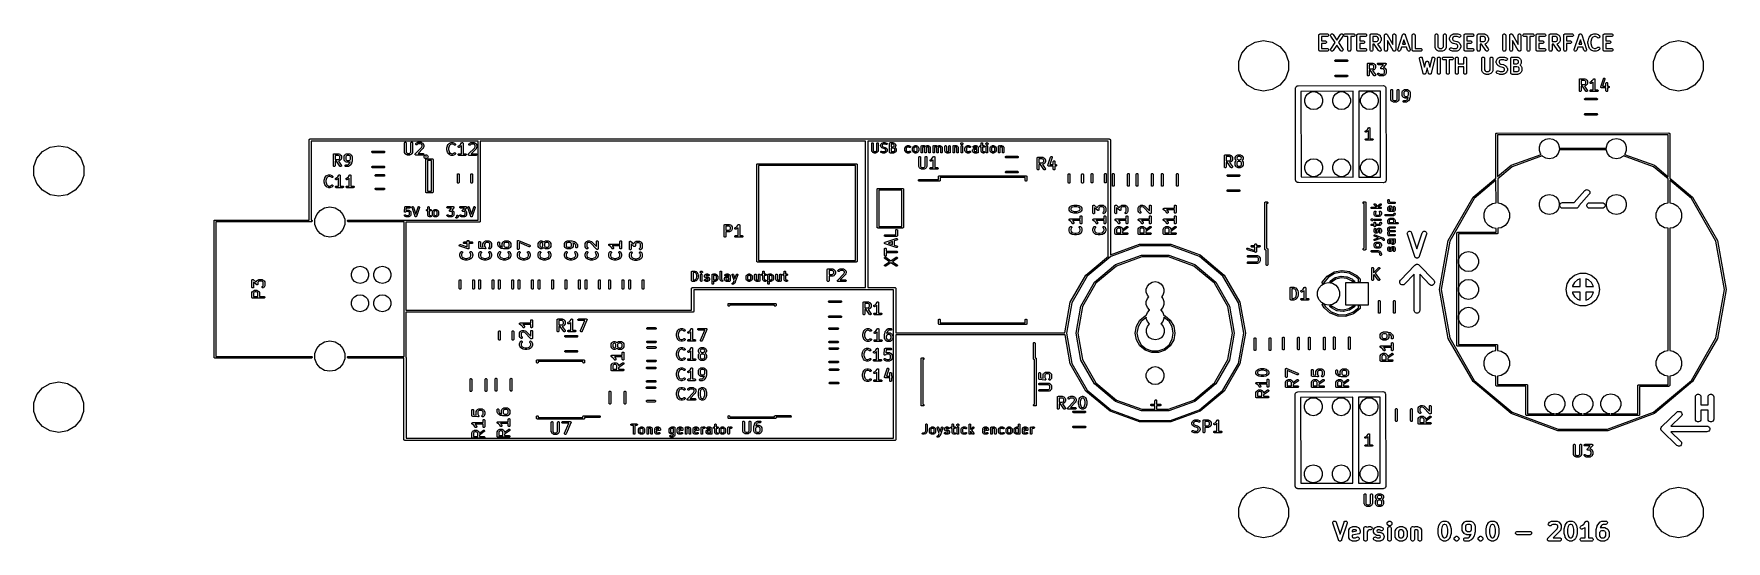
# Model space of a CAD drawing. Extents: x 76 to 227, y -129 to -83.
import ezdxf

# ---------------------------------------------------------------- set-up
doc = ezdxf.new("R2010")
doc.units = 0
doc.header["$MEASUREMENT"] = 0
doc.layers.add('BLACK', color=7, linetype='CONTINUOUS')

msp = doc.modelspace()

# ---------------------------------------------------------------- linework, layer by layer
at = {"layer": 'Black'}
for p, q in [((183.724, -85.0907), (184.228, -84.4898)), ((184.228, -84.4898), (184.908, -84.0976)), ((184.908, -84.0976), (185.68, -83.9614)), ((185.68, -83.9614), (186.452, -84.0976)), ((186.452, -84.0976), (187.132, -84.4898)), ((187.132, -84.4898), (187.636, -85.0907)), ((190.62, -83.4931), (190.622, -83.4823)), ((190.62, -84.7931), (190.62, -83.4931)), ((190.622, -84.8039), (190.62, -84.7931)), ((190.622, -83.4714), (190.625, -83.4611)), ((190.622, -83.4823), (190.622, -83.4714)), ((190.625, -83.4611), (190.627, -83.4503)), ((190.627, -83.4503), (190.633, -83.4409)), ((190.633, -83.4409), (190.637, -83.4306)), ((190.637, -83.4306), (190.644, -83.4222)), ((190.644, -83.4222), (190.649, -83.4127)), ((190.649, -83.4127), (190.657, -83.4057)), ((190.657, -83.4057), (190.664, -83.3973)), ((190.664, -83.3973), (190.674, -83.3919)), ((190.674, -83.3919), (190.682, -83.3848)), ((190.682, -83.3848), (190.693, -83.3811)), ((190.693, -83.3811), (190.702, -83.3756)), ((190.702, -83.3756), (190.713, -83.3737)), ((190.713, -83.3737), (190.723, -83.37)), ((190.723, -83.37), (190.734, -83.37)), ((190.734, -83.37), (190.745, -83.3681)), ((190.745, -83.3681), (191.364, -83.3681)), ((191.364, -83.6181), (190.87, -83.6181)), ((190.87, -83.6181), (190.87, -83.9871)), ((190.87, -83.9871), (191.178, -83.9871)), ((191.178, -84.2371), (190.87, -84.2371)), ((190.87, -84.2371), (190.87, -84.6681)), ((190.87, -84.6681), (191.364, -84.6681)), ((191.178, -83.9871), (191.221, -83.9947)), ((191.221, -84.2296), (191.178, -84.2371)), ((191.221, -83.9947), (191.258, -84.0164)), ((191.258, -84.2079), (191.221, -84.2296)), ((191.258, -84.0164), (191.286, -84.0496)), ((191.286, -84.1746), (191.258, -84.2079)), ((191.286, -84.0496), (191.301, -84.0904)), ((191.301, -84.1338), (191.286, -84.1746)), ((191.301, -84.0904), (191.301, -84.1338)), ((191.364, -83.3681), (191.407, -83.3756)), ((191.407, -83.6106), (191.364, -83.6181)), ((191.364, -84.6681), (191.407, -84.6756)), ((191.407, -83.3756), (191.444, -83.3973)), ((191.444, -83.5889), (191.407, -83.6106)), ((191.407, -84.6756), (191.444, -84.6973)), ((191.444, -83.3973), (191.472, -83.4306)), ((191.472, -83.5556), (191.444, -83.5889)), ((191.444, -84.6973), (191.472, -84.7306)), ((191.472, -83.4306), (191.487, -83.4714)), ((191.487, -83.5148), (191.472, -83.5556)), ((191.472, -84.7306), (191.487, -84.7714)), ((191.487, -83.4714), (191.487, -83.5148)), ((191.487, -84.7714), (191.487, -84.8148)), ((191.673, -83.4794), (191.685, -83.4377)), ((191.676, -83.5227), (191.673, -83.4794)), ((191.673, -84.8068), (191.676, -84.7635)), ((191.693, -83.5624), (191.676, -83.5227)), ((191.676, -84.7635), (191.693, -84.7238)), ((191.685, -83.4377), (191.711, -83.4027)), ((192.08, -84.1431), (191.693, -83.5624)), ((191.693, -84.7238), (192.08, -84.1431)), ((191.711, -83.4027), (191.747, -83.3786)), ((191.747, -83.3786), (191.789, -83.3684)), ((191.789, -83.3684), (191.832, -83.3731)), ((191.832, -83.3731), (191.871, -83.3924)), ((191.871, -83.3924), (191.901, -83.4238)), ((191.901, -83.4238), (192.23, -83.9177)), ((192.23, -84.3684), (191.901, -84.8624)), ((192.23, -83.9177), (192.56, -83.4238)), ((192.56, -84.8624), (192.23, -84.3684)), ((192.768, -83.5624), (192.381, -84.1431)), ((192.381, -84.1431), (192.768, -84.7238)), ((192.56, -83.4238), (192.59, -83.3924)), ((192.59, -83.3924), (192.629, -83.3731)), ((192.629, -83.3731), (192.672, -83.3684)), ((192.672, -83.3684), (192.714, -83.3786)), ((192.714, -83.3786), (192.75, -83.4027)), ((192.75, -83.4027), (192.776, -83.4377)), ((192.785, -83.5227), (192.768, -83.5624)), ((192.768, -84.7238), (192.785, -84.7635)), ((192.776, -83.4377), (192.788, -83.4794)), ((192.788, -83.4794), (192.785, -83.5227)), ((192.785, -84.7635), (192.788, -84.8068)), ((192.85, -83.4714), (192.865, -83.4306)), ((192.85, -83.5148), (192.85, -83.4714)), ((192.865, -83.5556), (192.85, -83.5148)), ((192.865, -83.4306), (192.893, -83.3973)), ((192.893, -83.5889), (192.865, -83.5556)), ((192.893, -83.3973), (192.931, -83.3756)), ((192.931, -83.6106), (192.893, -83.5889)), ((192.931, -83.3756), (192.973, -83.3681)), ((192.973, -83.6181), (192.931, -83.6106)), ((192.973, -83.3681), (193.716, -83.3681)), ((193.22, -83.6181), (192.973, -83.6181)), ((193.22, -84.7931), (193.22, -83.6181)), ((193.227, -84.8358), (193.22, -84.7931)), ((193.47, -84.7931), (193.462, -84.8358)), ((193.716, -83.6181), (193.47, -83.6181)), ((193.47, -83.6181), (193.47, -84.7931)), ((193.716, -83.3681), (193.759, -83.3756)), ((193.759, -83.6106), (193.716, -83.6181)), ((193.759, -83.3756), (193.797, -83.3973)), ((193.797, -83.5889), (193.759, -83.6106)), ((193.797, -83.3973), (193.824, -83.4306)), ((193.824, -83.5556), (193.797, -83.5889)), ((193.824, -83.4306), (193.839, -83.4714)), ((193.839, -83.5148), (193.824, -83.5556)), ((193.839, -83.4714), (193.839, -83.5148)), ((194.025, -83.4931), (194.026, -83.4823)), ((194.025, -84.7931), (194.025, -83.4931)), ((194.026, -84.8039), (194.025, -84.7931)), ((194.026, -83.4714), (194.03, -83.4611)), ((194.026, -83.4823), (194.026, -83.4714)), ((194.03, -83.4611), (194.032, -83.4503)), ((194.032, -83.4503), (194.038, -83.4409)), ((194.038, -83.4409), (194.041, -83.4306)), ((194.041, -83.4306), (194.048, -83.4222)), ((194.048, -83.4222), (194.054, -83.4127)), ((194.054, -83.4127), (194.062, -83.4057)), ((194.062, -83.4057), (194.069, -83.3973)), ((194.069, -83.3973), (194.079, -83.3919)), ((194.079, -83.3919), (194.087, -83.3848)), ((194.087, -83.3848), (194.097, -83.3811)), ((194.097, -83.3811), (194.107, -83.3756)), ((194.107, -83.3756), (194.118, -83.3737)), ((194.118, -83.3737), (194.128, -83.37)), ((194.128, -83.37), (194.139, -83.37)), ((194.139, -83.37), (194.15, -83.3681)), ((194.15, -83.3681), (194.769, -83.3681)), ((194.769, -83.6181), (194.275, -83.6181)), ((194.275, -83.6181), (194.275, -83.9871)), ((194.275, -83.9871), (194.583, -83.9871)), ((194.583, -84.2371), (194.275, -84.2371)), ((194.275, -84.2371), (194.275, -84.6681)), ((194.275, -84.6681), (194.769, -84.6681)), ((194.583, -83.9871), (194.626, -83.9947)), ((194.626, -84.2296), (194.583, -84.2371)), ((194.626, -83.9947), (194.663, -84.0164)), ((194.663, -84.2079), (194.626, -84.2296)), ((194.663, -84.0164), (194.691, -84.0496)), ((194.691, -84.1746), (194.663, -84.2079)), ((194.691, -84.0496), (194.706, -84.0904)), ((194.706, -84.1338), (194.691, -84.1746)), ((194.706, -84.0904), (194.706, -84.1338)), ((194.769, -83.3681), (194.811, -83.3756)), ((194.811, -83.6106), (194.769, -83.6181)), ((194.769, -84.6681), (194.811, -84.6756)), ((194.811, -83.3756), (194.849, -83.3973)), ((194.849, -83.5889), (194.811, -83.6106)), ((194.811, -84.6756), (194.849, -84.6973)), ((194.849, -83.3973), (194.877, -83.4306)), ((194.877, -83.5556), (194.849, -83.5889)), ((194.849, -84.6973), (194.877, -84.7306)), ((194.877, -83.4306), (194.892, -83.4714)), ((194.892, -83.5148), (194.877, -83.5556)), ((194.877, -84.7306), (194.892, -84.7714)), ((194.892, -83.4714), (194.892, -83.5148)), ((194.892, -84.7714), (194.892, -84.8148)), ((195.201, -83.4931), (195.203, -83.4823)), ((195.201, -84.7931), (195.201, -83.4931)), ((195.208, -84.8358), (195.201, -84.7931)), ((195.203, -83.4714), (195.206, -83.4611)), ((195.203, -83.4823), (195.203, -83.4714)), ((195.206, -83.4611), (195.208, -83.4503)), ((195.208, -83.4503), (195.214, -83.4409)), ((195.214, -83.4409), (195.217, -83.4306)), ((195.217, -83.4306), (195.224, -83.4222)), ((195.224, -83.4222), (195.23, -83.4127)), ((195.23, -83.4127), (195.238, -83.4057)), ((195.238, -83.4057), (195.245, -83.3973)), ((195.245, -83.3973), (195.255, -83.3919)), ((195.255, -83.3919), (195.263, -83.3848)), ((195.263, -83.3848), (195.273, -83.3811)), ((195.273, -83.3811), (195.283, -83.3756)), ((195.283, -83.3756), (195.294, -83.3737)), ((195.294, -83.3737), (195.304, -83.37)), ((195.304, -83.37), (195.315, -83.37)), ((195.315, -83.37), (195.326, -83.3681)), ((195.326, -83.3681), (195.821, -83.3681)), ((195.451, -84.7931), (195.443, -84.8358)), ((195.451, -83.6181), (195.451, -84.049)), ((195.791, -83.6181), (195.451, -83.6181)), ((195.451, -84.049), (195.791, -84.049)), ((195.57, -84.299), (195.451, -84.299)), ((195.451, -84.299), (195.451, -84.7931)), ((195.966, -84.8648), (195.57, -84.299)), ((195.871, -83.6577), (195.791, -83.6181)), ((195.791, -84.049), (195.871, -84.0094)), ((195.821, -83.3681), (195.828, -83.3693)), ((195.828, -83.3693), (195.835, -83.3689)), ((195.835, -83.3689), (195.849, -83.3731)), ((195.849, -83.3731), (195.864, -83.3756)), ((195.864, -83.3756), (195.87, -83.3792)), ((195.87, -84.2879), (195.868, -84.2889)), ((195.868, -84.2889), (196.171, -84.7214)), ((195.87, -83.3792), (195.877, -83.3813)), ((195.877, -84.2859), (195.87, -84.2879)), ((195.904, -83.6909), (195.871, -83.6577)), ((195.871, -84.0094), (195.904, -83.9762)), ((195.877, -83.3813), (196.001, -83.4432)), ((196.001, -84.2239), (195.877, -84.2859)), ((195.944, -83.7702), (195.904, -83.6909)), ((195.904, -83.9762), (195.944, -83.8969)), ((195.944, -83.8969), (195.944, -83.7702)), ((196.001, -83.4432), (196.017, -83.4551)), ((196.017, -84.212), (196.001, -84.2239)), ((196.017, -83.4551), (196.033, -83.4666)), ((196.033, -84.2005), (196.017, -84.212)), ((196.033, -83.4666), (196.095, -83.5285)), ((196.095, -84.1386), (196.033, -84.2005)), ((196.095, -83.5285), (196.107, -83.5449)), ((196.107, -84.1222), (196.095, -84.1386)), ((196.107, -83.5449), (196.118, -83.561)), ((196.118, -84.1061), (196.107, -84.1222)), ((196.118, -83.561), (196.18, -83.6848)), ((196.18, -83.9823), (196.118, -84.1061)), ((196.171, -84.7214), (196.189, -84.7608)), ((196.18, -83.6848), (196.182, -83.6917)), ((196.182, -83.9754), (196.18, -83.9823)), ((196.182, -83.6917), (196.186, -83.698)), ((196.186, -83.9692), (196.182, -83.9754)), ((196.186, -83.698), (196.189, -83.7124)), ((196.189, -83.9548), (196.186, -83.9692)), ((196.189, -83.7124), (196.193, -83.7264)), ((196.193, -83.9407), (196.189, -83.9548)), ((196.189, -84.7608), (196.193, -84.804)), ((196.193, -83.7264), (196.192, -83.7336)), ((196.192, -83.7336), (196.194, -83.7407)), ((196.194, -83.9264), (196.192, -83.9335)), ((196.192, -83.9335), (196.193, -83.9407)), ((196.194, -83.7407), (196.194, -83.9264)), ((196.501, -83.4931), (196.503, -83.4821)), ((196.501, -84.7931), (196.501, -83.4931)), ((196.508, -84.8358), (196.501, -84.7931)), ((196.503, -83.4708), (196.506, -83.4608)), ((196.503, -83.4821), (196.503, -83.4708)), ((196.506, -83.4608), (196.508, -83.4503)), ((196.508, -83.4503), (196.514, -83.4406)), ((196.514, -83.4406), (196.518, -83.4301)), ((196.518, -83.4301), (196.525, -83.422)), ((196.525, -83.422), (196.53, -83.4127)), ((196.53, -83.4127), (196.539, -83.4055)), ((196.539, -83.4055), (196.546, -83.397)), ((196.546, -83.397), (196.555, -83.3917)), ((196.555, -83.3917), (196.563, -83.3848)), ((196.563, -83.3848), (196.574, -83.381)), ((196.574, -83.381), (196.583, -83.3754)), ((196.583, -83.3754), (196.594, -83.3736)), ((196.594, -83.3736), (196.604, -83.37)), ((196.604, -83.37), (196.615, -83.37)), ((196.615, -83.37), (196.626, -83.3681)), ((196.626, -83.3681), (196.637, -83.37)), ((196.637, -83.37), (196.647, -83.37)), ((196.647, -83.37), (196.658, -83.3738)), ((196.658, -83.3738), (196.669, -83.3758)), ((196.669, -83.3758), (196.678, -83.3812)), ((196.678, -83.3812), (196.688, -83.3848)), ((196.688, -83.3848), (196.697, -83.392)), ((196.697, -83.392), (196.706, -83.3977)), ((196.706, -83.3977), (196.713, -83.4059)), ((196.713, -83.4059), (196.721, -83.4127)), ((196.721, -83.4127), (196.727, -83.4225)), ((196.727, -83.4225), (196.734, -83.4311)), ((196.734, -83.4311), (197.244, -84.3224)), ((196.751, -84.7931), (196.743, -84.8358)), ((197.26, -84.8551), (196.751, -83.9638)), ((196.751, -83.9638), (196.751, -84.7931)), ((197.244, -83.4931), (197.251, -83.4503)), ((197.244, -84.3224), (197.244, -83.4931)), ((197.251, -83.4503), (197.273, -83.4127)), ((197.273, -83.4127), (197.306, -83.3848)), ((197.306, -83.3848), (197.347, -83.37)), ((197.347, -83.37), (197.39, -83.37)), ((197.39, -83.37), (197.431, -83.3848)), ((197.431, -83.3848), (197.464, -83.4127)), ((197.464, -83.4127), (197.486, -83.4503)), ((197.486, -83.4503), (197.494, -83.4931)), ((197.494, -84.7931), (197.492, -84.8041)), ((197.494, -83.4931), (197.494, -84.7931)), ((197.677, -84.7965), (197.683, -84.7536)), ((197.686, -84.839), (197.677, -84.7965)), ((197.683, -84.7536), (198.117, -83.4536)), ((198.016, -84.5467), (197.92, -84.8326)), ((198.455, -84.5467), (198.016, -84.5467)), ((198.235, -83.8884), (198.099, -84.2967)), ((198.099, -84.2967), (198.371, -84.2967)), ((198.117, -83.4536), (198.118, -83.4505)), ((198.118, -83.4505), (198.119, -83.4472)), ((198.119, -83.4472), (198.129, -83.4315)), ((198.129, -83.4315), (198.137, -83.4154)), ((198.137, -83.4154), (198.14, -83.4131)), ((198.14, -83.4131), (198.142, -83.4102)), ((198.142, -83.4102), (198.156, -83.3988)), ((198.156, -83.3988), (198.17, -83.3866)), ((198.17, -83.3866), (198.173, -83.3853)), ((198.173, -83.3853), (198.176, -83.3832)), ((198.176, -83.3832), (198.193, -83.3774)), ((198.193, -83.3774), (198.21, -83.3706)), ((198.21, -83.3706), (198.214, -83.3705)), ((198.214, -83.3705), (198.217, -83.3694)), ((198.217, -83.3694), (198.235, -83.3699)), ((198.235, -83.3699), (198.254, -83.3694)), ((198.371, -84.2967), (198.235, -83.8884)), ((198.254, -83.3694), (198.257, -83.3705)), ((198.257, -83.3705), (198.26, -83.3706)), ((198.26, -83.3706), (198.277, -83.3774)), ((198.277, -83.3774), (198.295, -83.3832)), ((198.295, -83.3832), (198.297, -83.3853)), ((198.297, -83.3853), (198.301, -83.3866)), ((198.301, -83.3866), (198.314, -83.3988)), ((198.314, -83.3988), (198.329, -83.4102)), ((198.329, -83.4102), (198.331, -83.4131)), ((198.331, -83.4131), (198.333, -83.4154)), ((198.333, -83.4154), (198.342, -83.4315)), ((198.342, -83.4315), (198.351, -83.4472)), ((198.351, -83.4472), (198.352, -83.4505)), ((198.352, -83.4505), (198.354, -83.4536)), ((198.354, -83.4536), (198.787, -84.7536)), ((198.55, -84.8326), (198.455, -84.5467)), ((198.794, -84.7965), (198.785, -84.839)), ((198.787, -84.7536), (198.794, -84.7965)), ((198.977, -83.4931), (198.984, -83.4503)), ((198.977, -84.7931), (198.977, -83.4931)), ((198.979, -84.8039), (198.977, -84.7931)), ((198.984, -83.4503), (199.006, -83.4127)), ((199.006, -83.4127), (199.039, -83.3848)), ((199.039, -83.3848), (199.08, -83.37)), ((199.08, -83.37), (199.124, -83.37)), ((199.124, -83.37), (199.164, -83.3848)), ((199.164, -83.3848), (199.198, -83.4127)), ((199.198, -83.4127), (199.219, -83.4503)), ((199.219, -83.4503), (199.227, -83.4931)), ((199.227, -83.4931), (199.227, -84.6681)), ((199.227, -84.6681), (199.721, -84.6681)), ((199.721, -84.6681), (199.764, -84.6756)), ((199.764, -84.6756), (199.801, -84.6973)), ((199.801, -84.6973), (199.829, -84.7306)), ((199.829, -84.7306), (199.844, -84.7714)), ((199.844, -84.7714), (199.844, -84.8148)), ((201.02, -83.4931), (201.027, -83.4503)), ((201.02, -84.5455), (201.02, -83.4931)), ((201.021, -84.5526), (201.02, -84.5455)), ((201.021, -84.5598), (201.021, -84.5526)), ((201.025, -84.5738), (201.021, -84.5598)), ((201.027, -84.5882), (201.025, -84.5738)), ((201.027, -83.4503), (201.049, -83.4127)), ((201.031, -84.5945), (201.027, -84.5882)), ((201.033, -84.6014), (201.031, -84.5945)), ((201.095, -84.7252), (201.033, -84.6014)), ((201.049, -83.4127), (201.082, -83.3848)), ((201.082, -83.3848), (201.123, -83.37)), ((201.107, -84.7413), (201.095, -84.7252)), ((201.118, -84.7577), (201.107, -84.7413)), ((201.18, -84.8196), (201.118, -84.7577)), ((201.123, -83.37), (201.166, -83.37)), ((201.166, -83.37), (201.207, -83.3848)), ((201.207, -83.3848), (201.241, -83.4127)), ((201.241, -83.4127), (201.262, -83.4503)), ((201.262, -83.4503), (201.27, -83.4931)), ((201.27, -83.4931), (201.27, -84.516)), ((201.27, -84.516), (201.309, -84.5952)), ((201.309, -84.5952), (201.343, -84.6285)), ((201.343, -84.6285), (201.422, -84.6681)), ((201.422, -84.6681), (201.61, -84.6681)), ((201.61, -84.6681), (201.69, -84.6285)), ((201.69, -84.6285), (201.723, -84.5952)), ((201.723, -84.5952), (201.763, -84.516)), ((201.763, -83.4931), (201.77, -83.4503)), ((201.763, -84.516), (201.763, -83.4931)), ((201.77, -83.4503), (201.792, -83.4127)), ((201.792, -83.4127), (201.825, -83.3848)), ((201.825, -83.3848), (201.866, -83.37)), ((201.914, -84.7577), (201.852, -84.8196)), ((201.866, -83.37), (201.909, -83.37)), ((201.909, -83.37), (201.95, -83.3848)), ((201.926, -84.7413), (201.914, -84.7577)), ((201.938, -84.7252), (201.926, -84.7413)), ((201.999, -84.6014), (201.938, -84.7252)), ((201.95, -83.3848), (201.983, -83.4127)), ((201.983, -83.4127), (202.005, -83.4503)), ((202.001, -84.5945), (201.999, -84.6014)), ((202.005, -84.5882), (202.001, -84.5945)), ((202.005, -83.4503), (202.013, -83.4931)), ((202.008, -84.5738), (202.005, -84.5882)), ((202.012, -84.5598), (202.008, -84.5738)), ((202.013, -84.5455), (202.011, -84.5526)), ((202.011, -84.5526), (202.012, -84.5598)), ((202.013, -83.4931), (202.013, -84.5455)), ((202.32, -83.7407), (202.321, -83.7336)), ((202.32, -83.8645), (202.32, -83.7407)), ((202.321, -83.8716), (202.32, -83.8645)), ((202.321, -83.7264), (202.325, -83.7124)), ((202.321, -83.7336), (202.321, -83.7264)), ((202.321, -83.8788), (202.321, -83.8716)), ((202.325, -83.8929), (202.321, -83.8788)), ((202.321, -84.7129), (202.335, -84.6717)), ((202.322, -84.7562), (202.321, -84.7129)), ((202.338, -84.7966), (202.322, -84.7562)), ((202.325, -83.7124), (202.327, -83.698)), ((202.327, -83.9073), (202.325, -83.8929)), ((202.327, -83.698), (202.331, -83.6917)), ((202.331, -83.9135), (202.327, -83.9073)), ((202.331, -83.6917), (202.333, -83.6848)), ((202.333, -83.9204), (202.331, -83.9135)), ((202.333, -83.6848), (202.395, -83.561)), ((202.395, -84.0442), (202.333, -83.9204)), ((202.335, -84.6717), (202.362, -84.6377)), ((202.367, -84.8291), (202.338, -84.7966)), ((202.362, -84.6377), (202.399, -84.6149)), ((202.395, -83.561), (202.407, -83.5449)), ((202.407, -84.0603), (202.395, -84.0442)), ((202.399, -84.6149), (202.441, -84.6062)), ((202.407, -83.5449), (202.418, -83.5285)), ((202.418, -84.0767), (202.407, -84.0603)), ((202.418, -83.5285), (202.48, -83.4666)), ((202.48, -84.1386), (202.418, -84.0767)), ((202.441, -84.6062), (202.484, -84.6126)), ((202.48, -83.4666), (202.497, -83.4551)), ((202.497, -84.1501), (202.48, -84.1386)), ((202.484, -84.6126), (202.651, -84.6681)), ((202.497, -83.4551), (202.513, -83.4432)), ((202.513, -84.162), (202.497, -84.1501)), ((202.513, -83.4432), (202.636, -83.3813)), ((202.636, -84.2239), (202.513, -84.162)), ((202.609, -83.6909), (202.57, -83.7702)), ((202.57, -83.7702), (202.57, -83.835)), ((202.57, -83.835), (202.609, -83.9143)), ((202.643, -83.6577), (202.609, -83.6909)), ((202.609, -83.9143), (202.643, -83.9475)), ((202.636, -83.3813), (202.643, -83.3792)), ((202.65, -84.2278), (202.636, -84.2239)), ((202.643, -83.3792), (202.65, -83.3756)), ((202.722, -83.6181), (202.643, -83.6577)), ((202.643, -83.9475), (202.736, -83.9942)), ((202.65, -83.3756), (202.664, -83.3731)), ((202.662, -84.2334), (202.65, -84.2278)), ((202.651, -84.6681), (202.91, -84.6681)), ((202.896, -84.292), (202.662, -84.2334)), ((202.664, -83.3731), (202.678, -83.3689)), ((202.678, -83.3689), (202.685, -83.3693)), ((202.685, -83.3693), (202.692, -83.3681)), ((202.692, -83.3681), (203.002, -83.3681)), ((202.982, -83.6181), (202.722, -83.6181)), ((202.736, -83.9942), (202.97, -84.0528)), ((202.99, -84.3387), (202.896, -84.292)), ((202.91, -84.6681), (202.99, -84.6285)), ((202.97, -84.0528), (202.983, -84.0583)), ((203.148, -83.6736), (202.982, -83.6181)), ((202.983, -84.0583), (202.996, -84.0622)), ((203.023, -84.3719), (202.99, -84.3387)), ((202.99, -84.6285), (203.023, -84.5952)), ((202.996, -84.0622), (203.12, -84.1241)), ((203.002, -83.3681), (203.022, -83.3716)), ((203.022, -83.3716), (203.041, -83.3745)), ((203.063, -84.4512), (203.023, -84.3719)), ((203.023, -84.5952), (203.063, -84.516)), ((203.041, -83.3745), (203.227, -83.4364)), ((203.063, -84.516), (203.063, -84.4512)), ((203.12, -84.1241), (203.136, -84.1361)), ((203.136, -84.1361), (203.152, -84.1476)), ((203.191, -83.68), (203.148, -83.6736)), ((203.152, -84.1476), (203.214, -84.2095)), ((203.214, -84.7577), (203.152, -84.8196)), ((203.234, -83.6713), (203.191, -83.68)), ((203.214, -84.2095), (203.226, -84.2259)), ((203.226, -84.7413), (203.214, -84.7577)), ((203.226, -84.2259), (203.238, -84.242)), ((203.238, -84.7252), (203.226, -84.7413)), ((203.227, -83.4364), (203.265, -83.4571)), ((203.271, -83.6485), (203.234, -83.6713)), ((203.238, -84.242), (203.299, -84.3658)), ((203.299, -84.6014), (203.238, -84.7252)), ((203.265, -83.4571), (203.294, -83.4896)), ((203.298, -83.6145), (203.271, -83.6485)), ((203.294, -83.4896), (203.31, -83.5299)), ((203.311, -83.5733), (203.298, -83.6145)), ((203.299, -84.3658), (203.301, -84.3727)), ((203.301, -84.5945), (203.299, -84.6014)), ((203.301, -84.3727), (203.305, -84.3789)), ((203.305, -84.5882), (203.301, -84.5945)), ((203.305, -84.3789), (203.308, -84.3933)), ((203.308, -84.5738), (203.305, -84.5882)), ((203.308, -84.3933), (203.312, -84.4074)), ((203.312, -84.5598), (203.308, -84.5738)), ((203.31, -83.5299), (203.311, -83.5733)), ((203.312, -84.4074), (203.311, -84.4146)), ((203.311, -84.4146), (203.313, -84.4217)), ((203.313, -84.5455), (203.311, -84.5526)), ((203.311, -84.5526), (203.312, -84.5598)), ((203.313, -84.4217), (203.313, -84.5455)), ((203.62, -83.4931), (203.622, -83.4823)), ((203.62, -84.7931), (203.62, -83.4931)), ((203.622, -84.8039), (203.62, -84.7931)), ((203.622, -83.4714), (203.625, -83.4611)), ((203.622, -83.4823), (203.622, -83.4714)), ((203.625, -83.4611), (203.627, -83.4503)), ((203.627, -83.4503), (203.633, -83.4409)), ((203.633, -83.4409), (203.637, -83.4306)), ((203.637, -83.4306), (203.644, -83.4222)), ((203.644, -83.4222), (203.649, -83.4127)), ((203.649, -83.4127), (203.657, -83.4057)), ((203.657, -83.4057), (203.664, -83.3973)), ((203.664, -83.3973), (203.674, -83.3919)), ((203.674, -83.3919), (203.682, -83.3848)), ((203.682, -83.3848), (203.693, -83.3811)), ((203.693, -83.3811), (203.702, -83.3756)), ((203.702, -83.3756), (203.713, -83.3737)), ((203.713, -83.3737), (203.723, -83.37)), ((203.723, -83.37), (203.734, -83.37)), ((203.734, -83.37), (203.745, -83.3681)), ((203.745, -83.3681), (204.364, -83.3681)), ((204.364, -83.6181), (203.87, -83.6181)), ((203.87, -83.6181), (203.87, -83.9871)), ((203.87, -83.9871), (204.178, -83.9871)), ((204.178, -84.2371), (203.87, -84.2371)), ((203.87, -84.2371), (203.87, -84.6681)), ((203.87, -84.6681), (204.364, -84.6681)), ((204.178, -83.9871), (204.221, -83.9947)), ((204.221, -84.2296), (204.178, -84.2371)), ((204.221, -83.9947), (204.258, -84.0164)), ((204.258, -84.2079), (204.221, -84.2296)), ((204.258, -84.0164), (204.286, -84.0496)), ((204.286, -84.1746), (204.258, -84.2079)), ((204.286, -84.0496), (204.301, -84.0904)), ((204.301, -84.1338), (204.286, -84.1746)), ((204.301, -84.0904), (204.301, -84.1338)), ((204.364, -83.3681), (204.407, -83.3756)), ((204.407, -83.6106), (204.364, -83.6181)), ((204.364, -84.6681), (204.407, -84.6756)), ((204.407, -83.3756), (204.444, -83.3973)), ((204.444, -83.5889), (204.407, -83.6106)), ((204.407, -84.6756), (204.444, -84.6973)), ((204.444, -83.3973), (204.472, -83.4306)), ((204.472, -83.5556), (204.444, -83.5889)), ((204.444, -84.6973), (204.472, -84.7306)), ((204.472, -83.4306), (204.487, -83.4714)), ((204.487, -83.5148), (204.472, -83.5556)), ((204.472, -84.7306), (204.487, -84.7714)), ((204.487, -83.4714), (204.487, -83.5148)), ((204.487, -84.7714), (204.487, -84.8148)), ((204.796, -83.4931), (204.798, -83.4823)), ((204.796, -84.7931), (204.796, -83.4931)), ((204.803, -84.8358), (204.796, -84.7931)), ((204.798, -83.4714), (204.802, -83.4611)), ((204.798, -83.4823), (204.798, -83.4714)), ((204.802, -83.4611), (204.803, -83.4503)), ((204.803, -83.4503), (204.809, -83.4409)), ((204.809, -83.4409), (204.813, -83.4306)), ((204.813, -83.4306), (204.82, -83.4222)), ((204.82, -83.4222), (204.825, -83.4127)), ((204.825, -83.4127), (204.834, -83.4057)), ((204.834, -83.4057), (204.841, -83.3973)), ((204.841, -83.3973), (204.85, -83.3919)), ((204.85, -83.3919), (204.858, -83.3848)), ((204.858, -83.3848), (204.869, -83.3811)), ((204.869, -83.3811), (204.878, -83.3756)), ((204.878, -83.3756), (204.889, -83.3737)), ((204.889, -83.3737), (204.899, -83.37)), ((204.899, -83.37), (204.91, -83.37)), ((204.91, -83.37), (204.921, -83.3681)), ((204.921, -83.3681), (205.416, -83.3681)), ((205.046, -84.7931), (205.038, -84.8358)), ((205.046, -83.6181), (205.046, -84.049)), ((205.387, -83.6181), (205.046, -83.6181)), ((205.046, -84.049), (205.387, -84.049)), ((205.165, -84.299), (205.046, -84.299)), ((205.046, -84.299), (205.046, -84.7931)), ((205.561, -84.8648), (205.165, -84.299)), ((205.466, -83.6577), (205.387, -83.6181)), ((205.387, -84.049), (205.466, -84.0094)), ((205.416, -83.3681), (205.423, -83.3693)), ((205.423, -83.3693), (205.43, -83.3689)), ((205.43, -83.3689), (205.445, -83.3731)), ((205.445, -83.3731), (205.459, -83.3756)), ((205.459, -83.3756), (205.465, -83.3792)), ((205.465, -84.2879), (205.463, -84.2889)), ((205.463, -84.2889), (205.766, -84.7214)), ((205.465, -83.3792), (205.472, -83.3813)), ((205.472, -84.2859), (205.465, -84.2879)), ((205.499, -83.6909), (205.466, -83.6577)), ((205.466, -84.0094), (205.499, -83.9762)), ((205.472, -83.3813), (205.596, -83.4432)), ((205.596, -84.2239), (205.472, -84.2859)), ((205.539, -83.7702), (205.499, -83.6909)), ((205.499, -83.9762), (205.539, -83.8969)), ((205.539, -83.8969), (205.539, -83.7702)), ((205.596, -83.4432), (205.612, -83.4551)), ((205.612, -84.212), (205.596, -84.2239)), ((205.612, -83.4551), (205.628, -83.4666)), ((205.628, -84.2005), (205.612, -84.212)), ((205.628, -83.4666), (205.69, -83.5285)), ((205.69, -84.1386), (205.628, -84.2005)), ((205.69, -83.5285), (205.702, -83.5449)), ((205.702, -84.1222), (205.69, -84.1386)), ((205.702, -83.5449), (205.714, -83.561)), ((205.714, -84.1061), (205.702, -84.1222)), ((205.714, -83.561), (205.776, -83.6848)), ((205.776, -83.9823), (205.714, -84.1061)), ((205.766, -84.7214), (205.785, -84.7608)), ((205.776, -83.6848), (205.778, -83.6917)), ((205.778, -83.9754), (205.776, -83.9823)), ((205.778, -83.6917), (205.781, -83.698)), ((205.781, -83.9692), (205.778, -83.9754)), ((205.781, -83.698), (205.784, -83.7124)), ((205.784, -83.9548), (205.781, -83.9692)), ((205.784, -83.7124), (205.788, -83.7264)), ((205.788, -83.9407), (205.784, -83.9548)), ((205.785, -84.7608), (205.788, -84.804)), ((205.788, -83.7264), (205.788, -83.7336)), ((205.788, -83.7336), (205.789, -83.7407)), ((205.789, -83.9264), (205.788, -83.9335)), ((205.788, -83.9335), (205.788, -83.9407)), ((205.789, -83.7407), (205.789, -83.9264)), ((207.086, -83.4931), (207.094, -83.4503)), ((207.086, -84.7931), (207.086, -83.4931)), ((207.094, -84.8358), (207.086, -84.7931)), ((207.094, -83.4503), (207.116, -83.4127)), ((207.116, -83.4127), (207.149, -83.3848)), ((207.149, -83.3848), (207.19, -83.37)), ((207.19, -83.37), (207.233, -83.37)), ((207.233, -83.37), (207.274, -83.3848)), ((207.274, -83.3848), (207.307, -83.4127)), ((207.307, -83.4127), (207.329, -83.4503)), ((207.329, -83.4503), (207.336, -83.4931)), ((207.336, -84.7931), (207.329, -84.8358)), ((207.336, -83.4931), (207.336, -84.7931)), ((207.705, -83.4931), (207.707, -83.4821)), ((207.705, -84.7931), (207.705, -83.4931)), ((207.713, -84.8358), (207.705, -84.7931)), ((207.707, -83.4708), (207.711, -83.4608)), ((207.707, -83.4821), (207.707, -83.4708)), ((207.711, -83.4608), (207.713, -83.4503)), ((207.713, -83.4503), (207.719, -83.4406)), ((207.719, -83.4406), (207.723, -83.4301)), ((207.723, -83.4301), (207.729, -83.422)), ((207.729, -83.422), (207.735, -83.4127)), ((207.735, -83.4127), (207.743, -83.4055)), ((207.743, -83.4055), (207.751, -83.397)), ((207.751, -83.397), (207.76, -83.3917)), ((207.76, -83.3917), (207.768, -83.3848)), ((207.768, -83.3848), (207.779, -83.381)), ((207.779, -83.381), (207.788, -83.3754)), ((207.788, -83.3754), (207.799, -83.3736)), ((207.799, -83.3736), (207.809, -83.37)), ((207.809, -83.37), (207.82, -83.37)), ((207.82, -83.37), (207.831, -83.3681)), ((207.831, -83.3681), (207.842, -83.37)), ((207.842, -83.37), (207.852, -83.37)), ((207.852, -83.37), (207.863, -83.3738)), ((207.863, -83.3738), (207.874, -83.3758)), ((207.874, -83.3758), (207.883, -83.3812)), ((207.883, -83.3812), (207.893, -83.3848)), ((207.893, -83.3848), (207.902, -83.392)), ((207.902, -83.392), (207.911, -83.3977)), ((207.911, -83.3977), (207.918, -83.4059)), ((207.918, -83.4059), (207.926, -83.4127)), ((207.926, -83.4127), (207.932, -83.4225)), ((207.932, -83.4225), (207.939, -83.4311)), ((207.939, -83.4311), (208.448, -84.3224)), ((207.955, -84.7931), (207.948, -84.8358)), ((208.465, -84.8551), (207.955, -83.9638)), ((207.955, -83.9638), (207.955, -84.7931)), ((208.448, -83.4931), (208.456, -83.4503)), ((208.448, -84.3224), (208.448, -83.4931)), ((208.456, -83.4503), (208.478, -83.4127)), ((208.478, -83.4127), (208.511, -83.3848)), ((208.511, -83.3848), (208.552, -83.37)), ((208.552, -83.37), (208.595, -83.37)), ((208.595, -83.37), (208.636, -83.3848)), ((208.636, -83.3848), (208.669, -83.4127)), ((208.669, -83.4127), (208.691, -83.4503)), ((208.691, -83.4503), (208.698, -83.4931)), ((208.698, -84.7931), (208.696, -84.8041)), ((208.698, -83.4931), (208.698, -84.7931)), ((208.884, -83.4714), (208.898, -83.4306)), ((208.884, -83.5148), (208.884, -83.4714)), ((208.898, -83.5556), (208.884, -83.5148)), ((208.898, -83.4306), (208.926, -83.3973)), ((208.926, -83.5889), (208.898, -83.5556)), ((208.926, -83.3973), (208.964, -83.3756)), ((208.964, -83.6106), (208.926, -83.5889)), ((208.964, -83.3756), (209.007, -83.3681)), ((209.007, -83.6181), (208.964, -83.6106)), ((209.007, -83.3681), (209.75, -83.3681)), ((209.253, -83.6181), (209.007, -83.6181)), ((209.253, -84.7931), (209.253, -83.6181)), ((209.261, -84.8358), (209.253, -84.7931)), ((209.503, -84.7931), (209.496, -84.8358)), ((209.75, -83.6181), (209.503, -83.6181)), ((209.503, -83.6181), (209.503, -84.7931)), ((209.75, -83.3681), (209.792, -83.3756)), ((209.792, -83.6106), (209.75, -83.6181)), ((209.792, -83.3756), (209.83, -83.3973)), ((209.83, -83.5889), (209.792, -83.6106)), ((209.83, -83.3973), (209.858, -83.4306)), ((209.858, -83.5556), (209.83, -83.5889)), ((209.858, -83.4306), (209.873, -83.4714)), ((209.873, -83.5148), (209.858, -83.5556)), ((209.873, -83.4714), (209.873, -83.5148)), ((210.058, -83.4931), (210.06, -83.4823)), ((210.058, -84.7931), (210.058, -83.4931)), ((210.06, -84.8039), (210.058, -84.7931)), ((210.06, -83.4714), (210.063, -83.4611)), ((210.06, -83.4823), (210.06, -83.4714)), ((210.063, -83.4611), (210.065, -83.4503)), ((210.065, -83.4503), (210.071, -83.4409)), ((210.071, -83.4409), (210.075, -83.4306)), ((210.075, -83.4306), (210.082, -83.4222)), ((210.082, -83.4222), (210.087, -83.4127)), ((210.087, -83.4127), (210.095, -83.4057)), ((210.095, -83.4057), (210.103, -83.3973)), ((210.103, -83.3973), (210.112, -83.3919)), ((210.112, -83.3919), (210.12, -83.3848)), ((210.12, -83.3848), (210.131, -83.3811)), ((210.131, -83.3811), (210.14, -83.3756)), ((210.14, -83.3756), (210.151, -83.3737)), ((210.151, -83.3737), (210.161, -83.37)), ((210.161, -83.37), (210.172, -83.37)), ((210.172, -83.37), (210.183, -83.3681)), ((210.183, -83.3681), (210.802, -83.3681)), ((210.802, -83.6181), (210.308, -83.6181)), ((210.308, -83.6181), (210.308, -83.9871)), ((210.308, -83.9871), (210.616, -83.9871)), ((210.616, -84.2371), (210.308, -84.2371)), ((210.308, -84.2371), (210.308, -84.6681)), ((210.308, -84.6681), (210.802, -84.6681)), ((210.616, -83.9871), (210.659, -83.9947)), ((210.659, -84.2296), (210.616, -84.2371)), ((210.659, -83.9947), (210.697, -84.0164)), ((210.697, -84.2079), (210.659, -84.2296)), ((210.697, -84.0164), (210.724, -84.0496)), ((210.724, -84.1746), (210.697, -84.2079)), ((210.724, -84.0496), (210.739, -84.0904)), ((210.739, -84.1338), (210.724, -84.1746)), ((210.739, -84.0904), (210.739, -84.1338)), ((210.802, -83.3681), (210.845, -83.3756)), ((210.845, -83.6106), (210.802, -83.6181)), ((210.802, -84.6681), (210.845, -84.6756)), ((210.845, -83.3756), (210.882, -83.3973)), ((210.882, -83.5889), (210.845, -83.6106)), ((210.845, -84.6756), (210.882, -84.6973)), ((210.882, -83.3973), (210.91, -83.4306)), ((210.91, -83.5556), (210.882, -83.5889)), ((210.882, -84.6973), (210.91, -84.7306)), ((210.91, -83.4306), (210.925, -83.4714)), ((210.925, -83.5148), (210.91, -83.5556)), ((210.91, -84.7306), (210.925, -84.7714)), ((210.925, -83.4714), (210.925, -83.5148)), ((210.925, -84.7714), (210.925, -84.8148)), ((211.234, -83.4931), (211.236, -83.4823)), ((211.234, -84.7931), (211.234, -83.4931)), ((211.242, -84.8358), (211.234, -84.7931)), ((211.236, -83.4714), (211.24, -83.4611)), ((211.236, -83.4823), (211.236, -83.4714)), ((211.24, -83.4611), (211.242, -83.4503)), ((211.242, -83.4503), (211.247, -83.4409)), ((211.247, -83.4409), (211.251, -83.4306)), ((211.251, -83.4306), (211.258, -83.4222)), ((211.258, -83.4222), (211.263, -83.4127)), ((211.263, -83.4127), (211.272, -83.4057)), ((211.272, -83.4057), (211.279, -83.3973)), ((211.279, -83.3973), (211.288, -83.3919)), ((211.288, -83.3919), (211.297, -83.3848)), ((211.297, -83.3848), (211.307, -83.3811)), ((211.307, -83.3811), (211.316, -83.3756)), ((211.316, -83.3756), (211.327, -83.3737)), ((211.327, -83.3737), (211.337, -83.37)), ((211.337, -83.37), (211.348, -83.37)), ((211.348, -83.37), (211.359, -83.3681)), ((211.359, -83.3681), (211.854, -83.3681)), ((211.484, -84.7931), (211.477, -84.8358)), ((211.484, -83.6181), (211.484, -84.049)), ((211.825, -83.6181), (211.484, -83.6181)), ((211.484, -84.049), (211.825, -84.049)), ((211.603, -84.299), (211.484, -84.299)), ((211.484, -84.299), (211.484, -84.7931)), ((211.999, -84.8648), (211.603, -84.299)), ((211.904, -83.6577), (211.825, -83.6181)), ((211.825, -84.049), (211.904, -84.0094)), ((211.854, -83.3681), (211.861, -83.3693)), ((211.861, -83.3693), (211.869, -83.3689)), ((211.869, -83.3689), (211.883, -83.3731)), ((211.883, -83.3731), (211.897, -83.3756)), ((211.897, -83.3756), (211.903, -83.3792)), ((211.903, -84.2879), (211.902, -84.2889)), ((211.902, -84.2889), (212.204, -84.7214)), ((211.903, -83.3792), (211.91, -83.3813)), ((211.91, -84.2859), (211.903, -84.2879)), ((211.937, -83.6909), (211.904, -83.6577)), ((211.904, -84.0094), (211.937, -83.9762)), ((211.91, -83.3813), (212.034, -83.4432)), ((212.034, -84.2239), (211.91, -84.2859)), ((211.977, -83.7702), (211.937, -83.6909)), ((211.937, -83.9762), (211.977, -83.8969)), ((211.977, -83.8969), (211.977, -83.7702)), ((212.034, -83.4432), (212.05, -83.4551)), ((212.05, -84.212), (212.034, -84.2239)), ((212.05, -83.4551), (212.066, -83.4666)), ((212.066, -84.2005), (212.05, -84.212)), ((212.066, -83.4666), (212.128, -83.5285)), ((212.128, -84.1386), (212.066, -84.2005)), ((212.128, -83.5285), (212.14, -83.5449)), ((212.14, -84.1222), (212.128, -84.1386)), ((212.14, -83.5449), (212.152, -83.561)), ((212.152, -84.1061), (212.14, -84.1222)), ((212.152, -83.561), (212.214, -83.6848)), ((212.214, -83.9823), (212.152, -84.1061)), ((212.204, -84.7214), (212.223, -84.7608)), ((212.214, -83.6848), (212.216, -83.6917)), ((212.216, -83.9754), (212.214, -83.9823)), ((212.216, -83.6917), (212.219, -83.698)), ((212.219, -83.9692), (212.216, -83.9754)), ((212.219, -83.698), (212.222, -83.7124)), ((212.222, -83.9548), (212.219, -83.9692)), ((212.222, -83.7124), (212.226, -83.7264)), ((212.226, -83.9407), (212.222, -83.9548)), ((212.223, -84.7608), (212.226, -84.804)), ((212.226, -83.7264), (212.226, -83.7336)), ((212.226, -83.7336), (212.227, -83.7407)), ((212.227, -83.9264), (212.226, -83.9335)), ((212.226, -83.9335), (212.226, -83.9407)), ((212.227, -83.7407), (212.227, -83.9264)), ((212.534, -83.4931), (212.536, -83.4823)), ((212.534, -84.7931), (212.534, -83.4931)), ((212.542, -84.8358), (212.534, -84.7931)), ((212.536, -83.4714), (212.54, -83.4611)), ((212.536, -83.4823), (212.536, -83.4714)), ((212.54, -83.4611), (212.542, -83.4503)), ((212.542, -83.4503), (212.547, -83.4409)), ((212.547, -83.4409), (212.551, -83.4306)), ((212.551, -83.4306), (212.558, -83.4222)), ((212.558, -83.4222), (212.563, -83.4127)), ((212.563, -83.4127), (212.572, -83.4057)), ((212.572, -83.4057), (212.579, -83.3973)), ((212.579, -83.3973), (212.588, -83.3919)), ((212.588, -83.3919), (212.597, -83.3848)), ((212.597, -83.3848), (212.607, -83.3811)), ((212.607, -83.3811), (212.616, -83.3756)), ((212.616, -83.3756), (212.627, -83.3737)), ((212.627, -83.3737), (212.637, -83.37)), ((212.637, -83.37), (212.648, -83.37)), ((212.648, -83.37), (212.659, -83.3681)), ((212.659, -83.3681), (213.278, -83.3681)), ((212.784, -84.7931), (212.777, -84.8358)), ((213.278, -83.6181), (212.784, -83.6181)), ((212.784, -83.6181), (212.784, -83.9871)), ((212.784, -83.9871), (213.092, -83.9871)), ((213.092, -84.2371), (212.784, -84.2371)), ((212.784, -84.2371), (212.784, -84.7931)), ((213.092, -83.9871), (213.135, -83.9947)), ((213.135, -84.2296), (213.092, -84.2371)), ((213.135, -83.9947), (213.173, -84.0164)), ((213.173, -84.2079), (213.135, -84.2296)), ((213.173, -84.0164), (213.201, -84.0496)), ((213.201, -84.1746), (213.173, -84.2079)), ((213.201, -84.0496), (213.215, -84.0904)), ((213.215, -84.1338), (213.201, -84.1746)), ((213.215, -84.0904), (213.215, -84.1338)), ((213.278, -83.3681), (213.321, -83.3756)), ((213.321, -83.6106), (213.278, -83.6181)), ((213.321, -83.3756), (213.358, -83.3973)), ((213.358, -83.5889), (213.321, -83.6106)), ((213.358, -83.3973), (213.386, -83.4306)), ((213.386, -83.5556), (213.358, -83.5889)), ((213.386, -83.4306), (213.401, -83.4714)), ((213.401, -83.5148), (213.386, -83.5556)), ((213.401, -83.4714), (213.401, -83.5148)), ((213.463, -84.7965), (213.469, -84.7536)), ((213.471, -84.839), (213.463, -84.7965)), ((213.469, -84.7536), (213.902, -83.4536)), ((213.802, -84.5467), (213.706, -84.8326)), ((214.24, -84.5467), (213.802, -84.5467)), ((214.021, -83.8884), (213.885, -84.2967)), ((213.885, -84.2967), (214.157, -84.2967)), ((213.902, -83.4536), (213.904, -83.4505)), ((213.904, -83.4505), (213.905, -83.4472)), ((213.905, -83.4472), (213.914, -83.4315)), ((213.914, -83.4315), (213.923, -83.4154)), ((213.923, -83.4154), (213.926, -83.4131)), ((213.926, -83.4131), (213.927, -83.4102)), ((213.927, -83.4102), (213.942, -83.3988)), ((213.942, -83.3988), (213.956, -83.3866)), ((213.956, -83.3866), (213.959, -83.3853)), ((213.959, -83.3853), (213.961, -83.3832)), ((213.961, -83.3832), (213.979, -83.3774)), ((213.979, -83.3774), (213.996, -83.3706)), ((213.996, -83.3706), (213.999, -83.3705)), ((213.999, -83.3705), (214.003, -83.3694)), ((214.003, -83.3694), (214.021, -83.3699)), ((214.021, -83.3699), (214.039, -83.3694)), ((214.157, -84.2967), (214.021, -83.8884)), ((214.039, -83.3694), (214.043, -83.3705)), ((214.043, -83.3705), (214.046, -83.3706)), ((214.046, -83.3706), (214.063, -83.3774)), ((214.063, -83.3774), (214.08, -83.3832)), ((214.08, -83.3832), (214.083, -83.3853)), ((214.083, -83.3853), (214.086, -83.3866)), ((214.086, -83.3866), (214.1, -83.3988)), ((214.1, -83.3988), (214.114, -83.4102)), ((214.114, -83.4102), (214.116, -83.4131)), ((214.116, -83.4131), (214.119, -83.4154)), ((214.119, -83.4154), (214.128, -83.4315)), ((214.128, -83.4315), (214.137, -83.4472)), ((214.137, -83.4472), (214.138, -83.4505)), ((214.138, -83.4505), (214.14, -83.4536)), ((214.14, -83.4536), (214.573, -84.7536)), ((214.336, -84.8326), (214.24, -84.5467)), ((214.579, -84.7965), (214.571, -84.839)), ((214.573, -84.7536), (214.579, -84.7965)), ((214.701, -84.0502), (214.703, -84.0352)), ((214.701, -84.236), (214.701, -84.0502)), ((214.703, -84.251), (214.701, -84.236)), ((214.703, -84.0352), (214.704, -84.0199)), ((214.704, -84.2663), (214.703, -84.251)), ((214.704, -84.0199), (214.766, -83.7723)), ((214.766, -84.5139), (214.704, -84.2663)), ((214.766, -83.7723), (214.772, -83.7598)), ((214.772, -84.5264), (214.766, -84.5139)), ((214.772, -83.7598), (214.776, -83.7467)), ((214.776, -84.5395), (214.772, -84.5264)), ((214.776, -83.7467), (214.838, -83.6229)), ((214.838, -84.6633), (214.776, -84.5395)), ((214.838, -83.6229), (214.85, -83.6068)), ((214.85, -84.6794), (214.838, -84.6633)), ((214.85, -83.6068), (214.861, -83.5904)), ((214.861, -84.6958), (214.85, -84.6794)), ((214.861, -83.5904), (214.985, -83.4666)), ((214.985, -84.8196), (214.861, -84.6958)), ((215.006, -83.8462), (214.951, -84.0656)), ((214.951, -84.0656), (214.951, -84.2206)), ((214.951, -84.2206), (215.006, -84.4399)), ((214.985, -83.4666), (214.991, -83.4625)), ((214.991, -83.4625), (214.996, -83.4571)), ((214.996, -83.4571), (215.009, -83.4501)), ((215.052, -83.7529), (215.006, -83.8462)), ((215.006, -84.4399), (215.052, -84.5333)), ((215.009, -83.4501), (215.021, -83.4417)), ((215.021, -83.4417), (215.027, -83.4398)), ((215.027, -83.4398), (215.034, -83.4364)), ((215.034, -83.4364), (215.22, -83.3745)), ((215.141, -83.6643), (215.052, -83.7529)), ((215.052, -84.5333), (215.141, -84.6219)), ((215.279, -83.6181), (215.141, -83.6643)), ((215.141, -84.6219), (215.279, -84.6681)), ((215.22, -83.3745), (215.239, -83.3716)), ((215.239, -83.3716), (215.259, -83.3681)), ((215.259, -83.3681), (215.383, -83.3681)), ((215.363, -83.6181), (215.279, -83.6181)), ((215.279, -84.6681), (215.363, -84.6681)), ((215.501, -83.6643), (215.363, -83.6181)), ((215.363, -84.6681), (215.501, -84.6219)), ((215.383, -83.3681), (215.403, -83.3716)), ((215.403, -83.3716), (215.422, -83.3745)), ((215.422, -83.3745), (215.608, -83.4364)), ((215.542, -83.7053), (215.501, -83.6643)), ((215.501, -84.6219), (215.542, -84.5809)), ((215.578, -83.7302), (215.542, -83.7053)), ((215.542, -84.5809), (215.578, -84.556)), ((215.62, -83.7414), (215.578, -83.7302)), ((215.578, -84.556), (215.62, -84.5448)), ((215.608, -83.4364), (215.614, -83.4398)), ((215.614, -83.4398), (215.621, -83.4417)), ((215.663, -83.7376), (215.62, -83.7414)), ((215.62, -84.5448), (215.663, -84.5485)), ((215.621, -83.4417), (215.633, -83.4501)), ((215.633, -83.4501), (215.646, -83.4571)), ((215.646, -83.4571), (215.651, -83.4625)), ((215.651, -83.4625), (215.657, -83.4666)), ((215.657, -83.4666), (215.719, -83.5285)), ((215.719, -84.7577), (215.657, -84.8196)), ((215.702, -83.7193), (215.663, -83.7376)), ((215.663, -84.5485), (215.702, -84.5669)), ((215.733, -83.6886), (215.702, -83.7193)), ((215.702, -84.5669), (215.733, -84.5976)), ((215.719, -83.5285), (215.744, -83.5641)), ((215.744, -84.7221), (215.719, -84.7577)), ((215.751, -83.6493), (215.733, -83.6886)), ((215.733, -84.5976), (215.751, -84.6369)), ((215.744, -83.5641), (215.755, -83.606)), ((215.755, -84.6802), (215.744, -84.7221)), ((215.755, -83.606), (215.751, -83.6493)), ((215.751, -84.6369), (215.755, -84.6802)), ((216.063, -83.4931), (216.065, -83.4823)), ((216.063, -84.7931), (216.063, -83.4931)), ((216.065, -84.8039), (216.063, -84.7931)), ((216.065, -83.4714), (216.068, -83.4611)), ((216.065, -83.4823), (216.065, -83.4714)), ((216.068, -83.4611), (216.07, -83.4503)), ((216.07, -83.4503), (216.076, -83.4409)), ((216.076, -83.4409), (216.079, -83.4306)), ((216.079, -83.4306), (216.086, -83.4222)), ((216.086, -83.4222), (216.092, -83.4127)), ((216.092, -83.4127), (216.1, -83.4057)), ((216.1, -83.4057), (216.107, -83.3973)), ((216.107, -83.3973), (216.117, -83.3919)), ((216.117, -83.3919), (216.125, -83.3848)), ((216.125, -83.3848), (216.135, -83.3811)), ((216.135, -83.3811), (216.145, -83.3756)), ((216.145, -83.3756), (216.156, -83.3737)), ((216.156, -83.3737), (216.166, -83.37)), ((216.166, -83.37), (216.177, -83.37)), ((216.177, -83.37), (216.188, -83.3681)), ((216.188, -83.3681), (216.807, -83.3681)), ((216.807, -83.6181), (216.313, -83.6181)), ((216.313, -83.6181), (216.313, -83.9871)), ((216.313, -83.9871), (216.621, -83.9871)), ((216.621, -84.2371), (216.313, -84.2371)), ((216.313, -84.2371), (216.313, -84.6681)), ((216.313, -84.6681), (216.807, -84.6681)), ((216.621, -83.9871), (216.664, -83.9947)), ((216.664, -84.2296), (216.621, -84.2371)), ((216.664, -83.9947), (216.701, -84.0164)), ((216.701, -84.2079), (216.664, -84.2296)), ((216.701, -84.0164), (216.729, -84.0496)), ((216.729, -84.1746), (216.701, -84.2079)), ((216.729, -84.0496), (216.744, -84.0904)), ((216.744, -84.1338), (216.729, -84.1746)), ((216.744, -84.0904), (216.744, -84.1338)), ((216.807, -83.3681), (216.849, -83.3756)), ((216.849, -83.6106), (216.807, -83.6181)), ((216.807, -84.6681), (216.849, -84.6756)), ((216.849, -83.3756), (216.887, -83.3973)), ((216.887, -83.5889), (216.849, -83.6106)), ((216.849, -84.6756), (216.887, -84.6973)), ((216.887, -83.3973), (216.915, -83.4306)), ((216.915, -83.5556), (216.887, -83.5889)), ((216.887, -84.6973), (216.915, -84.7306)), ((216.915, -83.4306), (216.93, -83.4714)), ((216.93, -83.5148), (216.915, -83.5556)), ((216.915, -84.7306), (216.93, -84.7714)), ((216.93, -83.4714), (216.93, -83.5148)), ((216.93, -84.7714), (216.93, -84.8148)), ((220.834, -85.0907), (221.338, -84.4898)), ((221.338, -84.4898), (222.018, -84.0976)), ((222.018, -84.0976), (222.79, -83.9614)), ((222.79, -83.9614), (223.562, -84.0976)), ((223.562, -84.0976), (224.242, -84.4898)), ((224.242, -84.4898), (224.746, -85.0907)), ((183.456, -85.8278), (183.724, -85.0907)), ((183.456, -86.6122), (183.456, -85.8278)), ((187.636, -85.0907), (187.904, -85.8278)), ((187.904, -85.8278), (187.904, -86.6122)), ((190.622, -84.8148), (190.622, -84.8039)), ((190.625, -84.8251), (190.622, -84.8148)), ((190.627, -84.8358), (190.625, -84.8251)), ((190.633, -84.8453), (190.627, -84.8358)), ((190.637, -84.8556), (190.633, -84.8453)), ((190.644, -84.864), (190.637, -84.8556)), ((190.649, -84.8734), (190.644, -84.864)), ((190.657, -84.8805), (190.649, -84.8734)), ((190.664, -84.8889), (190.657, -84.8805)), ((190.674, -84.8943), (190.664, -84.8889)), ((190.682, -84.9013), (190.674, -84.8943)), ((190.693, -84.9051), (190.682, -84.9013)), ((190.702, -84.9106), (190.693, -84.9051)), ((190.713, -84.9125), (190.702, -84.9106)), ((190.723, -84.9162), (190.713, -84.9125)), ((190.734, -84.9162), (190.723, -84.9162)), ((190.745, -84.9181), (190.734, -84.9162)), ((191.364, -84.9181), (190.745, -84.9181)), ((191.407, -84.9106), (191.364, -84.9181)), ((191.444, -84.8889), (191.407, -84.9106)), ((191.472, -84.8556), (191.444, -84.8889)), ((191.487, -84.8148), (191.472, -84.8556)), ((191.685, -84.8485), (191.673, -84.8068)), ((191.711, -84.8835), (191.685, -84.8485)), ((191.747, -84.9076), (191.711, -84.8835)), ((191.789, -84.9178), (191.747, -84.9076)), ((191.832, -84.9131), (191.789, -84.9178)), ((191.871, -84.8938), (191.832, -84.9131)), ((191.901, -84.8624), (191.871, -84.8938)), ((192.056, -85.762), (192.065, -85.7375)), ((192.056, -85.788), (192.056, -85.762)), ((192.065, -85.8125), (192.056, -85.788)), ((192.065, -85.7375), (192.082, -85.7175)), ((192.082, -85.8325), (192.065, -85.8125)), ((192.082, -85.7175), (192.104, -85.7045)), ((192.104, -85.8455), (192.082, -85.8325)), ((192.104, -85.7045), (192.13, -85.7)), ((192.13, -85.85), (192.104, -85.8455)), ((192.13, -85.7), (193.13, -85.7)), ((193.13, -85.85), (192.13, -85.85)), ((192.59, -84.8938), (192.56, -84.8624)), ((192.629, -84.9131), (192.59, -84.8938)), ((192.672, -84.9178), (192.629, -84.9131)), ((192.714, -84.9076), (192.672, -84.9178)), ((192.75, -84.8835), (192.714, -84.9076)), ((192.776, -84.8485), (192.75, -84.8835)), ((192.788, -84.8068), (192.776, -84.8485)), ((193.13, -85.7), (193.156, -85.7045)), ((193.156, -85.8455), (193.13, -85.85)), ((193.156, -85.7045), (193.178, -85.7175)), ((193.178, -85.8325), (193.156, -85.8455)), ((193.178, -85.7175), (193.195, -85.7375)), ((193.195, -85.8125), (193.178, -85.8325)), ((193.195, -85.7375), (193.204, -85.762)), ((193.204, -85.788), (193.195, -85.8125)), ((193.204, -85.762), (193.204, -85.788)), ((193.249, -84.8734), (193.227, -84.8358)), ((193.282, -84.9013), (193.249, -84.8734)), ((193.323, -84.9162), (193.282, -84.9013)), ((193.366, -84.9162), (193.323, -84.9162)), ((193.407, -84.9013), (193.366, -84.9162)), ((193.441, -84.8734), (193.407, -84.9013)), ((193.462, -84.8358), (193.441, -84.8734)), ((194.026, -84.8148), (194.026, -84.8039)), ((194.03, -84.8251), (194.026, -84.8148)), ((194.032, -84.8358), (194.03, -84.8251)), ((194.038, -84.8453), (194.032, -84.8358)), ((194.041, -84.8556), (194.038, -84.8453)), ((194.048, -84.864), (194.041, -84.8556)), ((194.054, -84.8734), (194.048, -84.864)), ((194.062, -84.8805), (194.054, -84.8734)), ((194.069, -84.8889), (194.062, -84.8805)), ((194.079, -84.8943), (194.069, -84.8889)), ((194.087, -84.9013), (194.079, -84.8943)), ((194.097, -84.9051), (194.087, -84.9013)), ((194.107, -84.9106), (194.097, -84.9051)), ((194.118, -84.9125), (194.107, -84.9106)), ((194.128, -84.9162), (194.118, -84.9125)), ((194.139, -84.9162), (194.128, -84.9162)), ((194.15, -84.9181), (194.139, -84.9162)), ((194.769, -84.9181), (194.15, -84.9181)), ((194.811, -84.9106), (194.769, -84.9181)), ((194.849, -84.8889), (194.811, -84.9106)), ((194.877, -84.8556), (194.849, -84.8889)), ((194.892, -84.8148), (194.877, -84.8556)), ((194.967, -86.0524), (194.968, -86.0459)), ((194.967, -87.0524), (194.967, -86.0524)), ((194.968, -86.0394), (194.97, -86.0332)), ((194.968, -86.0459), (194.968, -86.0394)), ((194.97, -86.0332), (194.971, -86.0267)), ((194.971, -86.0267), (194.975, -86.021)), ((194.975, -86.021), (194.977, -86.0149)), ((194.977, -86.0149), (194.981, -86.0099)), ((194.981, -86.0099), (194.984, -86.0042)), ((194.984, -86.0042), (194.989, -86)), ((194.989, -86), (194.994, -85.9949)), ((194.994, -85.9949), (194.999, -85.9916)), ((194.999, -85.9916), (195.004, -85.9874)), ((195.004, -85.9874), (195.011, -85.9852)), ((195.011, -85.9852), (195.016, -85.9819)), ((195.016, -85.9819), (195.023, -85.9808)), ((195.023, -85.9808), (195.029, -85.9785)), ((195.029, -85.9785), (195.035, -85.9785)), ((195.035, -85.9785), (195.042, -85.9774)), ((195.042, -85.9774), (195.423, -85.9774)), ((195.117, -86.1274), (195.117, -86.5012)), ((195.405, -86.1274), (195.117, -86.1274)), ((195.23, -84.8734), (195.208, -84.8358)), ((195.263, -84.9013), (195.23, -84.8734)), ((195.304, -84.9162), (195.263, -84.9013)), ((195.347, -84.9162), (195.304, -84.9162)), ((195.388, -84.9013), (195.347, -84.9162)), ((195.421, -84.8734), (195.388, -84.9013)), ((195.474, -86.1616), (195.405, -86.1274)), ((195.443, -84.8358), (195.421, -84.8734)), ((195.423, -85.9774), (195.427, -85.9781)), ((195.427, -85.9781), (195.431, -85.9779)), ((195.431, -85.9779), (195.44, -85.9804)), ((195.44, -85.9804), (195.449, -85.9819)), ((195.449, -85.9819), (195.452, -85.9841)), ((195.452, -85.9841), (195.456, -85.9853)), ((195.456, -85.9853), (195.552, -86.0329)), ((195.504, -86.192), (195.474, -86.1616)), ((195.538, -86.2606), (195.504, -86.192)), ((195.538, -86.368), (195.538, -86.2606)), ((195.552, -86.0329), (195.561, -86.0401)), ((195.561, -86.0401), (195.571, -86.047)), ((195.571, -86.047), (195.619, -86.0946)), ((195.619, -86.0946), (195.626, -86.1044)), ((195.626, -86.1044), (195.633, -86.1141)), ((195.633, -86.1141), (195.68, -86.2093)), ((195.68, -86.2093), (195.682, -86.2135)), ((195.682, -86.2135), (195.684, -86.2172)), ((195.684, -86.2172), (195.685, -86.2259)), ((195.685, -86.2259), (195.688, -86.2343)), ((195.688, -86.2343), (195.688, -86.2386)), ((195.688, -86.2386), (195.688, -86.2429)), ((195.688, -86.2429), (195.688, -86.3857)), ((195.873, -86.0394), (195.882, -86.0149)), ((195.873, -86.0654), (195.873, -86.0394)), ((195.882, -86.0899), (195.873, -86.0654)), ((195.882, -86.0149), (195.898, -85.9949)), ((195.898, -86.1098), (195.882, -86.0899)), ((195.898, -85.9949), (195.921, -85.9819)), ((195.921, -86.1229), (195.898, -86.1098)), ((195.921, -85.9819), (195.947, -85.9774)), ((195.947, -86.1274), (195.921, -86.1229)), ((195.947, -85.9774), (196.566, -85.9774)), ((196.4, -86.1274), (195.947, -86.1274)), ((195.997, -84.8955), (195.966, -84.8648)), ((196.036, -84.9138), (195.997, -84.8955)), ((196.079, -84.9176), (196.036, -84.9138)), ((196.121, -84.9064), (196.079, -84.9176)), ((196.157, -84.8815), (196.121, -84.9064)), ((196.182, -84.8459), (196.157, -84.8815)), ((196.176, -86.3839), (196.4, -86.1274)), ((196.193, -84.804), (196.182, -84.8459)), ((196.622, -86.1018), (196.395, -86.3618)), ((196.53, -84.8734), (196.508, -84.8358)), ((196.563, -84.9013), (196.53, -84.8734)), ((196.604, -84.9162), (196.563, -84.9013)), ((196.566, -85.9774), (196.573, -85.9787)), ((196.573, -85.9787), (196.58, -85.9788)), ((196.58, -85.9788), (196.586, -85.9809)), ((196.586, -85.9809), (196.591, -85.9819)), ((196.591, -85.9819), (196.598, -85.9856)), ((196.598, -85.9856), (196.605, -85.9882)), ((196.647, -84.9162), (196.604, -84.9162)), ((196.605, -85.9882), (196.609, -85.992)), ((196.609, -85.992), (196.614, -85.9949)), ((196.614, -85.9949), (196.619, -86.0005)), ((196.619, -86.0005), (196.624, -86.0054)), ((196.626, -86.0955), (196.622, -86.1018)), ((196.624, -86.0054), (196.627, -86.0104)), ((196.631, -86.0899), (196.626, -86.0955)), ((196.627, -86.0104), (196.631, -86.0149)), ((196.631, -86.0149), (196.633, -86.0218)), ((196.633, -86.0844), (196.631, -86.0899)), ((196.633, -86.0218), (196.637, -86.0282)), ((196.636, -86.0795), (196.633, -86.0844)), ((196.637, -86.0723), (196.636, -86.0795)), ((196.637, -86.0282), (196.638, -86.0339)), ((196.64, -86.0654), (196.637, -86.0723)), ((196.638, -86.0339), (196.64, -86.0394)), ((196.64, -86.0394), (196.64, -86.0467)), ((196.64, -86.0467), (196.641, -86.0539)), ((196.641, -86.0539), (196.64, -86.0596)), ((196.64, -86.0596), (196.64, -86.0654)), ((196.688, -84.9013), (196.647, -84.9162)), ((196.721, -84.8734), (196.688, -84.9013)), ((196.743, -84.8358), (196.721, -84.8734)), ((197.267, -84.8637), (197.26, -84.8551)), ((197.273, -84.8734), (197.267, -84.8637)), ((197.281, -84.8803), (197.273, -84.8734)), ((197.288, -84.8885), (197.281, -84.8803)), ((197.297, -84.8941), (197.288, -84.8885)), ((197.306, -84.9013), (197.297, -84.8941)), ((197.316, -84.905), (197.306, -84.9013)), ((197.325, -84.9104), (197.316, -84.905)), ((197.336, -84.9124), (197.325, -84.9104)), ((197.347, -84.9162), (197.336, -84.9124)), ((197.358, -84.9162), (197.347, -84.9162)), ((197.368, -84.9181), (197.358, -84.9162)), ((197.379, -84.9162), (197.368, -84.9181)), ((197.39, -84.9162), (197.379, -84.9162)), ((197.4, -84.9125), (197.39, -84.9162)), ((197.411, -84.9107), (197.4, -84.9125)), ((197.421, -84.9052), (197.411, -84.9107)), ((197.431, -84.9013), (197.421, -84.9052)), ((197.439, -84.8945), (197.431, -84.9013)), ((197.448, -84.8892), (197.439, -84.8945)), ((197.456, -84.8807), (197.448, -84.8892)), ((197.464, -84.8734), (197.456, -84.8807)), ((197.47, -84.8642), (197.464, -84.8734)), ((197.477, -84.8561), (197.47, -84.8642)), ((197.48, -84.8456), (197.477, -84.8561)), ((197.486, -84.8358), (197.48, -84.8456)), ((197.488, -84.8253), (197.486, -84.8358)), ((197.492, -84.8153), (197.488, -84.8253)), ((197.492, -84.8041), (197.492, -84.8153)), ((197.708, -84.876), (197.686, -84.839)), ((197.742, -84.903), (197.708, -84.876)), ((197.784, -84.9167), (197.742, -84.903)), ((197.827, -84.9156), (197.784, -84.9167)), ((197.867, -84.8996), (197.827, -84.9156)), ((197.9, -84.8708), (197.867, -84.8996)), ((197.92, -84.8326), (197.9, -84.8708)), ((198.571, -84.8708), (198.55, -84.8326)), ((198.603, -84.8996), (198.571, -84.8708)), ((198.644, -84.9156), (198.603, -84.8996)), ((198.687, -84.9167), (198.644, -84.9156)), ((198.728, -84.903), (198.687, -84.9167)), ((198.762, -84.876), (198.728, -84.903)), ((198.785, -84.839), (198.762, -84.876)), ((198.979, -84.8148), (198.979, -84.8039)), ((198.983, -84.8251), (198.979, -84.8148)), ((198.984, -84.8358), (198.983, -84.8251)), ((198.99, -84.8453), (198.984, -84.8358)), ((198.994, -84.8556), (198.99, -84.8453)), ((199.001, -84.864), (198.994, -84.8556)), ((199.006, -84.8734), (199.001, -84.864)), ((199.015, -84.8805), (199.006, -84.8734)), ((199.022, -84.8889), (199.015, -84.8805)), ((199.031, -84.8943), (199.022, -84.8889)), ((199.039, -84.9013), (199.031, -84.8943)), ((199.05, -84.9051), (199.039, -84.9013)), ((199.059, -84.9106), (199.05, -84.9051)), ((199.07, -84.9125), (199.059, -84.9106)), ((199.08, -84.9162), (199.07, -84.9125)), ((199.091, -84.9162), (199.08, -84.9162)), ((199.102, -84.9181), (199.091, -84.9162)), ((199.721, -84.9181), (199.102, -84.9181)), ((199.628, -85.5487), (199.64, -85.5071)), ((199.63, -85.592), (199.628, -85.5487)), ((199.94, -86.892), (199.63, -85.592)), ((199.64, -85.5071), (199.666, -85.4723)), ((199.666, -85.4723), (199.702, -85.4484)), ((199.702, -85.4484), (199.745, -85.4383)), ((199.764, -84.9106), (199.721, -84.9181)), ((199.745, -85.4383), (199.788, -85.4433)), ((199.801, -84.8889), (199.764, -84.9106)), ((199.788, -85.4433), (199.826, -85.4628)), ((199.829, -84.8556), (199.801, -84.8889)), ((199.826, -85.4628), (199.856, -85.4943)), ((199.844, -84.8148), (199.829, -84.8556)), ((199.856, -85.4943), (199.874, -85.5341)), ((199.874, -85.5341), (200.068, -86.3522)), ((200.068, -86.3522), (200.188, -85.9023)), ((200.188, -85.9023), (200.193, -85.8923)), ((200.193, -85.8923), (200.196, -85.8816)), ((200.196, -85.8816), (200.202, -85.8727)), ((200.202, -85.8727), (200.207, -85.8629)), ((200.207, -85.8629), (200.214, -85.8551)), ((200.214, -85.8551), (200.221, -85.846)), ((200.221, -85.846), (200.23, -85.8399)), ((200.23, -85.8399), (200.237, -85.8322)), ((200.237, -85.8322), (200.247, -85.8275)), ((200.247, -85.8275), (200.256, -85.8212)), ((200.256, -85.8212), (200.267, -85.8184)), ((200.267, -85.8184), (200.277, -85.8138)), ((200.277, -85.8138), (200.288, -85.8128)), ((200.288, -85.8128), (200.298, -85.81)), ((200.298, -85.81), (200.309, -85.8109)), ((200.309, -85.8109), (200.32, -85.81)), ((200.32, -85.81), (200.331, -85.8128)), ((200.331, -85.8128), (200.342, -85.8138)), ((200.342, -85.8138), (200.351, -85.8184)), ((200.351, -85.8184), (200.362, -85.8212)), ((200.362, -85.8212), (200.371, -85.8275)), ((200.371, -85.8275), (200.381, -85.8322)), ((200.381, -85.8322), (200.388, -85.8399)), ((200.388, -85.8399), (200.397, -85.846)), ((200.397, -85.846), (200.404, -85.8551)), ((200.404, -85.8551), (200.412, -85.8629)), ((200.412, -85.8629), (200.416, -85.8727)), ((200.416, -85.8727), (200.422, -85.8816)), ((200.422, -85.8816), (200.425, -85.8923)), ((200.425, -85.8923), (200.43, -85.9023)), ((200.43, -85.9023), (200.55, -86.3522)), ((200.55, -86.3522), (200.745, -85.5341)), ((200.988, -85.592), (200.678, -86.892)), ((200.745, -85.5341), (200.762, -85.4943)), ((200.762, -85.4943), (200.792, -85.4628)), ((200.792, -85.4628), (200.83, -85.4433)), ((200.83, -85.4433), (200.874, -85.4383)), ((200.874, -85.4383), (200.916, -85.4484)), ((200.916, -85.4484), (200.952, -85.4723)), ((200.952, -85.4723), (200.978, -85.5071)), ((200.978, -85.5071), (200.99, -85.5487)), ((200.99, -85.5487), (200.988, -85.592)), ((201.197, -84.8311), (201.18, -84.8196)), ((201.213, -84.843), (201.197, -84.8311)), ((201.336, -84.9049), (201.213, -84.843)), ((201.236, -85.5631), (201.244, -85.5203)), ((201.236, -86.8631), (201.236, -85.5631)), ((201.244, -85.5203), (201.266, -85.4827)), ((201.266, -85.4827), (201.299, -85.4548)), ((201.299, -85.4548), (201.34, -85.44)), ((201.343, -84.907), (201.336, -84.9049)), ((201.34, -85.44), (201.383, -85.44)), ((201.35, -84.9106), (201.343, -84.907)), ((201.364, -84.9131), (201.35, -84.9106)), ((201.378, -84.9173), (201.364, -84.9131)), ((201.385, -84.9168), (201.378, -84.9173)), ((201.383, -85.44), (201.424, -85.4548)), ((201.392, -84.9181), (201.385, -84.9168)), ((201.64, -84.9181), (201.392, -84.9181)), ((201.424, -85.4548), (201.457, -85.4827)), ((201.457, -85.4827), (201.479, -85.5203)), ((201.479, -85.5203), (201.486, -85.5631)), ((201.486, -85.5631), (201.486, -86.8631)), ((201.647, -84.9168), (201.64, -84.9181)), ((201.654, -84.9173), (201.647, -84.9168)), ((201.668, -84.9131), (201.654, -84.9173)), ((201.683, -84.9106), (201.668, -84.9131)), ((201.672, -85.5414), (201.687, -85.5006)), ((201.672, -85.5848), (201.672, -85.5414)), ((201.687, -85.6256), (201.672, -85.5848)), ((201.689, -84.907), (201.683, -84.9106)), ((201.687, -85.5006), (201.714, -85.4673)), ((201.714, -85.6589), (201.687, -85.6256)), ((201.696, -84.9049), (201.689, -84.907)), ((201.82, -84.843), (201.696, -84.9049)), ((201.714, -85.4673), (201.752, -85.4456)), ((201.752, -85.6806), (201.714, -85.6589)), ((201.752, -85.4456), (201.795, -85.4381)), ((201.795, -85.6881), (201.752, -85.6806)), ((201.795, -85.4381), (202.538, -85.4381)), ((202.041, -85.6881), (201.795, -85.6881)), ((201.836, -84.8311), (201.82, -84.843)), ((201.852, -84.8196), (201.836, -84.8311)), ((202.041, -86.8631), (202.041, -85.6881)), ((202.538, -85.6881), (202.291, -85.6881)), ((202.291, -85.6881), (202.291, -86.8631)), ((202.405, -84.8498), (202.367, -84.8291)), ((202.591, -84.9117), (202.405, -84.8498)), ((202.538, -85.4381), (202.58, -85.4456)), ((202.58, -85.6806), (202.538, -85.6881)), ((202.58, -85.4456), (202.618, -85.4673)), ((202.618, -85.6589), (202.58, -85.6806)), ((202.611, -84.9146), (202.591, -84.9117)), ((202.63, -84.9181), (202.611, -84.9146)), ((202.618, -85.4673), (202.646, -85.5006)), ((202.646, -85.6256), (202.618, -85.6589)), ((202.94, -84.9181), (202.63, -84.9181)), ((202.646, -85.5006), (202.661, -85.5414)), ((202.661, -85.5848), (202.646, -85.6256)), ((202.661, -85.5414), (202.661, -85.5848)), ((202.846, -85.5631), (202.853, -85.5203)), ((202.846, -86.8631), (202.846, -85.5631)), ((202.853, -85.5203), (202.875, -85.4827)), ((202.875, -85.4827), (202.908, -85.4548)), ((202.908, -85.4548), (202.949, -85.44)), ((202.947, -84.9168), (202.94, -84.9181)), ((202.954, -84.9173), (202.947, -84.9168)), ((202.949, -85.44), (202.993, -85.44)), ((202.968, -84.9131), (202.954, -84.9173)), ((202.983, -84.9106), (202.968, -84.9131)), ((202.989, -84.907), (202.983, -84.9106)), ((202.996, -84.9049), (202.989, -84.907)), ((202.993, -85.44), (203.033, -85.4548)), ((203.12, -84.843), (202.996, -84.9049)), ((203.033, -85.4548), (203.067, -85.4827)), ((203.067, -85.4827), (203.088, -85.5203)), ((203.088, -85.5203), (203.096, -85.5631)), ((203.096, -85.5631), (203.096, -86.0571)), ((203.096, -86.0571), (203.589, -86.0571)), ((203.589, -86.3071), (203.096, -86.3071)), ((203.096, -86.3071), (203.096, -86.8631)), ((203.136, -84.8311), (203.12, -84.843)), ((203.152, -84.8196), (203.136, -84.8311)), ((203.589, -85.5631), (203.596, -85.5203)), ((203.589, -86.0571), (203.589, -85.5631)), ((203.589, -86.8631), (203.589, -86.3071)), ((203.596, -85.5203), (203.618, -85.4827)), ((203.618, -85.4827), (203.651, -85.4548)), ((203.622, -84.8148), (203.622, -84.8039)), ((203.625, -84.8251), (203.622, -84.8148)), ((203.627, -84.8358), (203.625, -84.8251)), ((203.633, -84.8453), (203.627, -84.8358)), ((203.637, -84.8556), (203.633, -84.8453)), ((203.644, -84.864), (203.637, -84.8556)), ((203.649, -84.8734), (203.644, -84.864)), ((203.657, -84.8805), (203.649, -84.8734)), ((203.651, -85.4548), (203.692, -85.44)), ((203.664, -84.8889), (203.657, -84.8805)), ((203.674, -84.8943), (203.664, -84.8889)), ((203.682, -84.9013), (203.674, -84.8943)), ((203.693, -84.9051), (203.682, -84.9013)), ((203.692, -85.44), (203.736, -85.44)), ((203.702, -84.9106), (203.693, -84.9051)), ((203.713, -84.9125), (203.702, -84.9106)), ((203.723, -84.9162), (203.713, -84.9125)), ((203.734, -84.9162), (203.723, -84.9162)), ((203.745, -84.9181), (203.734, -84.9162)), ((203.736, -85.44), (203.776, -85.4548)), ((204.364, -84.9181), (203.745, -84.9181)), ((203.776, -85.4548), (203.81, -85.4827)), ((203.81, -85.4827), (203.831, -85.5203)), ((203.831, -85.5203), (203.839, -85.5631)), ((203.839, -85.5631), (203.839, -86.8631)), ((204.407, -84.9106), (204.364, -84.9181)), ((204.444, -84.8889), (204.407, -84.9106)), ((204.472, -84.8556), (204.444, -84.8889)), ((204.487, -84.8148), (204.472, -84.8556)), ((204.825, -84.8734), (204.803, -84.8358)), ((204.858, -84.9013), (204.825, -84.8734)), ((204.899, -84.9162), (204.858, -84.9013)), ((204.943, -84.9162), (204.899, -84.9162)), ((204.983, -84.9013), (204.943, -84.9162)), ((205.017, -84.8734), (204.983, -84.9013)), ((205.038, -84.8358), (205.017, -84.8734)), ((205.198, -85.5631), (205.206, -85.5203)), ((205.198, -86.6155), (205.198, -85.5631)), ((205.206, -85.5203), (205.228, -85.4827)), ((205.228, -85.4827), (205.261, -85.4548)), ((205.261, -85.4548), (205.302, -85.44)), ((205.302, -85.44), (205.345, -85.44)), ((205.345, -85.44), (205.386, -85.4548)), ((205.386, -85.4548), (205.419, -85.4827)), ((205.419, -85.4827), (205.441, -85.5203)), ((205.441, -85.5203), (205.448, -85.5631)), ((205.448, -85.5631), (205.448, -86.586)), ((205.592, -84.8955), (205.561, -84.8648)), ((205.631, -84.9138), (205.592, -84.8955)), ((205.675, -84.9176), (205.631, -84.9138)), ((205.717, -84.9064), (205.675, -84.9176)), ((205.752, -84.8815), (205.717, -84.9064)), ((205.777, -84.8459), (205.752, -84.8815)), ((205.788, -84.804), (205.777, -84.8459)), ((205.941, -85.5631), (205.949, -85.5203)), ((205.941, -86.586), (205.941, -85.5631)), ((205.949, -85.5203), (205.97, -85.4827)), ((205.97, -85.4827), (206.004, -85.4548)), ((206.004, -85.4548), (206.044, -85.44)), ((206.044, -85.44), (206.088, -85.44)), ((206.088, -85.44), (206.129, -85.4548)), ((206.129, -85.4548), (206.162, -85.4827)), ((206.162, -85.4827), (206.184, -85.5203)), ((206.184, -85.5203), (206.191, -85.5631)), ((206.191, -85.5631), (206.191, -86.6155)), ((206.498, -85.8107), (206.5, -85.8036)), ((206.498, -85.9345), (206.498, -85.8107)), ((206.5, -85.9416), (206.498, -85.9345)), ((206.499, -85.7964), (206.503, -85.7824)), ((206.5, -85.8036), (206.499, -85.7964)), ((206.499, -85.9488), (206.5, -85.9416)), ((206.503, -85.9629), (206.499, -85.9488)), ((206.503, -85.7824), (206.506, -85.768)), ((206.506, -85.9773), (206.503, -85.9629)), ((206.506, -85.768), (206.509, -85.7617)), ((206.509, -85.9835), (206.506, -85.9773)), ((206.509, -85.7617), (206.512, -85.7548)), ((206.512, -85.9904), (206.509, -85.9835)), ((206.512, -85.7548), (206.573, -85.631)), ((206.573, -86.1142), (206.512, -85.9904)), ((206.573, -85.631), (206.585, -85.6149)), ((206.585, -86.1303), (206.573, -86.1142)), ((206.585, -85.6149), (206.597, -85.5985)), ((206.597, -86.1467), (206.585, -86.1303)), ((206.597, -85.5985), (206.659, -85.5366)), ((206.659, -86.2086), (206.597, -86.1467)), ((206.659, -85.5366), (206.675, -85.5251)), ((206.675, -86.2201), (206.659, -86.2086)), ((206.675, -85.5251), (206.691, -85.5132)), ((206.691, -86.232), (206.675, -86.2201)), ((206.691, -85.5132), (206.815, -85.4513)), ((206.815, -86.2939), (206.691, -86.232)), ((206.788, -85.7609), (206.748, -85.8402)), ((206.748, -85.8402), (206.748, -85.905)), ((206.748, -85.905), (206.788, -85.9843)), ((206.821, -85.7277), (206.788, -85.7609)), ((206.788, -85.9843), (206.821, -86.0175)), ((206.815, -85.4513), (206.822, -85.4492)), ((206.828, -86.2978), (206.815, -86.2939)), ((206.9, -85.6881), (206.821, -85.7277)), ((206.821, -86.0175), (206.915, -86.0642)), ((206.822, -85.4492), (206.828, -85.4456)), ((206.828, -85.4456), (206.843, -85.4431)), ((206.841, -86.3034), (206.828, -86.2978)), ((207.075, -86.362), (206.841, -86.3034)), ((206.843, -85.4431), (206.857, -85.4389)), ((206.857, -85.4389), (206.864, -85.4393)), ((206.864, -85.4393), (206.871, -85.4381)), ((206.871, -85.4381), (207.18, -85.4381)), ((207.16, -85.6881), (206.9, -85.6881)), ((206.915, -86.0642), (207.149, -86.1228)), ((207.116, -84.8734), (207.094, -84.8358)), ((207.149, -84.9013), (207.116, -84.8734)), ((207.19, -84.9162), (207.149, -84.9013)), ((207.149, -86.1228), (207.161, -86.1283)), ((207.327, -85.7436), (207.16, -85.6881)), ((207.161, -86.1283), (207.174, -86.1322)), ((207.174, -86.1322), (207.298, -86.1941)), ((207.18, -85.4381), (207.2, -85.4416)), ((207.233, -84.9162), (207.19, -84.9162)), ((207.2, -85.4416), (207.22, -85.4445)), ((207.22, -85.4445), (207.406, -85.5064)), ((207.274, -84.9013), (207.233, -84.9162)), ((207.307, -84.8734), (207.274, -84.9013)), ((207.298, -86.1941), (207.314, -86.2061)), ((207.329, -84.8358), (207.307, -84.8734)), ((207.314, -86.2061), (207.331, -86.2176)), ((207.37, -85.75), (207.327, -85.7436)), ((207.331, -86.2176), (207.393, -86.2795)), ((207.412, -85.7413), (207.37, -85.75)), ((207.393, -86.2795), (207.404, -86.2959)), ((207.404, -86.2959), (207.416, -86.312)), ((207.406, -85.5064), (207.444, -85.5271)), ((207.449, -85.7185), (207.412, -85.7413)), ((207.416, -86.312), (207.478, -86.4358)), ((207.444, -85.5271), (207.473, -85.5596)), ((207.476, -85.6845), (207.449, -85.7185)), ((207.473, -85.5596), (207.489, -85.5999)), ((207.49, -85.6433), (207.476, -85.6845)), ((207.489, -85.5999), (207.49, -85.6433)), ((207.735, -84.8734), (207.713, -84.8358)), ((207.768, -84.9013), (207.735, -84.8734)), ((207.809, -84.9162), (207.768, -84.9013)), ((207.798, -85.5631), (207.8, -85.5523)), ((207.798, -86.8631), (207.798, -85.5631)), ((207.8, -85.5414), (207.804, -85.5311)), ((207.8, -85.5523), (207.8, -85.5414)), ((207.804, -85.5311), (207.806, -85.5203)), ((207.806, -85.5203), (207.811, -85.5109)), ((207.852, -84.9162), (207.809, -84.9162)), ((207.811, -85.5109), (207.815, -85.5006)), ((207.815, -85.5006), (207.822, -85.4922)), ((207.822, -85.4922), (207.828, -85.4827)), ((207.828, -85.4827), (207.836, -85.4757)), ((207.836, -85.4757), (207.843, -85.4673)), ((207.843, -85.4673), (207.852, -85.4619)), ((207.893, -84.9013), (207.852, -84.9162)), ((207.852, -85.4619), (207.861, -85.4548)), ((207.861, -85.4548), (207.871, -85.4511)), ((207.871, -85.4511), (207.881, -85.4456)), ((207.881, -85.4456), (207.891, -85.4437)), ((207.891, -85.4437), (207.902, -85.44)), ((207.926, -84.8734), (207.893, -84.9013)), ((207.902, -85.44), (207.913, -85.44)), ((207.913, -85.44), (207.923, -85.4381)), ((207.923, -85.4381), (208.357, -85.4381)), ((207.948, -84.8358), (207.926, -84.8734)), ((208.048, -85.6881), (208.048, -86.0571)), ((208.327, -85.6881), (208.048, -85.6881)), ((208.048, -86.0571), (208.327, -86.0571)), ((208.048, -86.3071), (208.048, -86.7381)), ((208.336, -86.3071), (208.048, -86.3071)), ((208.406, -85.7277), (208.327, -85.6881)), ((208.327, -86.0571), (208.406, -86.0175)), ((208.475, -86.3533), (208.336, -86.3071)), ((208.357, -85.4381), (208.364, -85.4393)), ((208.364, -85.4393), (208.371, -85.4389)), ((208.371, -85.4389), (208.385, -85.4431)), ((208.385, -85.4431), (208.399, -85.4456)), ((208.399, -85.4456), (208.406, -85.4492)), ((208.406, -85.4492), (208.413, -85.4513)), ((208.44, -85.761), (208.406, -85.7277)), ((208.406, -86.0175), (208.44, -85.9843)), ((208.413, -85.4513), (208.536, -85.5132)), ((208.479, -85.8402), (208.44, -85.761)), ((208.44, -85.9843), (208.479, -85.905)), ((208.472, -84.8637), (208.465, -84.8551)), ((208.478, -84.8734), (208.472, -84.8637)), ((208.486, -84.8803), (208.478, -84.8734)), ((208.479, -85.905), (208.479, -85.8402)), ((208.493, -84.8885), (208.486, -84.8803)), ((208.502, -84.8941), (208.493, -84.8885)), ((208.511, -84.9013), (208.502, -84.8941)), ((208.521, -84.905), (208.511, -84.9013)), ((208.53, -84.9104), (208.521, -84.905)), ((208.541, -84.9124), (208.53, -84.9104)), ((208.536, -85.5132), (208.552, -85.5251)), ((208.552, -84.9162), (208.541, -84.9124)), ((208.562, -84.9162), (208.552, -84.9162)), ((208.552, -85.5251), (208.569, -85.5366)), ((208.573, -84.9181), (208.562, -84.9162)), ((208.569, -85.5366), (208.631, -85.5985)), ((208.584, -84.9162), (208.573, -84.9181)), ((208.595, -84.9162), (208.584, -84.9162)), ((208.605, -84.9125), (208.595, -84.9162)), ((208.616, -84.9107), (208.605, -84.9125)), ((208.625, -84.9052), (208.616, -84.9107)), ((208.636, -84.9013), (208.625, -84.9052)), ((208.631, -86.1467), (208.626, -86.152)), ((208.626, -86.152), (208.631, -86.1557)), ((208.631, -85.5985), (208.642, -85.6149)), ((208.642, -86.1303), (208.631, -86.1467)), ((208.631, -86.1557), (208.693, -86.2176)), ((208.644, -84.8945), (208.636, -84.9013)), ((208.642, -85.6149), (208.654, -85.631)), ((208.654, -86.1142), (208.642, -86.1303)), ((208.653, -84.8892), (208.644, -84.8945)), ((208.66, -84.8807), (208.653, -84.8892)), ((208.654, -85.631), (208.716, -85.7548)), ((208.716, -85.9904), (208.654, -86.1142)), ((208.669, -84.8734), (208.66, -84.8807)), ((208.674, -84.8642), (208.669, -84.8734)), ((208.681, -84.8561), (208.674, -84.8642)), ((208.685, -84.8456), (208.681, -84.8561)), ((208.691, -84.8358), (208.685, -84.8456)), ((208.693, -84.8253), (208.691, -84.8358)), ((208.696, -84.8153), (208.693, -84.8253)), ((208.693, -86.2176), (208.704, -86.234)), ((208.696, -84.8041), (208.696, -84.8153)), ((208.704, -86.234), (208.716, -86.2501)), ((208.716, -85.7548), (208.718, -85.7617)), ((208.718, -85.9835), (208.716, -85.9904)), ((208.716, -86.2501), (208.778, -86.3739)), ((208.718, -85.7617), (208.722, -85.768)), ((208.722, -85.9773), (208.718, -85.9835)), ((208.722, -85.768), (208.724, -85.7824)), ((208.724, -85.9629), (208.722, -85.9773)), ((208.724, -85.7824), (208.728, -85.7964)), ((208.728, -85.9488), (208.724, -85.9629)), ((208.728, -85.7964), (208.728, -85.8036)), ((208.728, -85.8036), (208.729, -85.8107)), ((208.729, -85.9345), (208.728, -85.9416)), ((208.728, -85.9416), (208.728, -85.9488)), ((208.729, -85.8107), (208.729, -85.9345)), ((209.282, -84.8734), (209.261, -84.8358)), ((209.316, -84.9013), (209.282, -84.8734)), ((209.356, -84.9162), (209.316, -84.9013)), ((209.4, -84.9162), (209.356, -84.9162)), ((209.441, -84.9013), (209.4, -84.9162)), ((209.474, -84.8734), (209.441, -84.9013)), ((209.496, -84.8358), (209.474, -84.8734)), ((210.06, -84.8148), (210.06, -84.8039)), ((210.063, -84.8251), (210.06, -84.8148)), ((210.065, -84.8358), (210.063, -84.8251)), ((210.071, -84.8453), (210.065, -84.8358)), ((210.075, -84.8556), (210.071, -84.8453)), ((210.082, -84.864), (210.075, -84.8556)), ((210.087, -84.8734), (210.082, -84.864)), ((210.095, -84.8805), (210.087, -84.8734)), ((210.103, -84.8889), (210.095, -84.8805)), ((210.112, -84.8943), (210.103, -84.8889)), ((210.12, -84.9013), (210.112, -84.8943)), ((210.131, -84.9051), (210.12, -84.9013)), ((210.14, -84.9106), (210.131, -84.9051)), ((210.151, -84.9125), (210.14, -84.9106)), ((210.161, -84.9162), (210.151, -84.9125)), ((210.172, -84.9162), (210.161, -84.9162)), ((210.183, -84.9181), (210.172, -84.9162)), ((210.802, -84.9181), (210.183, -84.9181)), ((210.845, -84.9106), (210.802, -84.9181)), ((210.882, -84.8889), (210.845, -84.9106)), ((210.91, -84.8556), (210.882, -84.8889)), ((210.925, -84.8148), (210.91, -84.8556)), ((211.263, -84.8734), (211.242, -84.8358)), ((211.297, -84.9013), (211.263, -84.8734)), ((211.337, -84.9162), (211.297, -84.9013)), ((211.381, -84.9162), (211.337, -84.9162)), ((211.422, -84.9013), (211.381, -84.9162)), ((211.455, -84.8734), (211.422, -84.9013)), ((211.477, -84.8358), (211.455, -84.8734)), ((212.03, -84.8955), (211.999, -84.8648)), ((212.07, -84.9138), (212.03, -84.8955)), ((212.113, -84.9176), (212.07, -84.9138)), ((212.155, -84.9064), (212.113, -84.9176)), ((212.19, -84.8815), (212.155, -84.9064)), ((212.215, -84.8459), (212.19, -84.8815)), ((212.226, -84.804), (212.215, -84.8459)), ((212.563, -84.8734), (212.542, -84.8358)), ((212.597, -84.9013), (212.563, -84.8734)), ((212.637, -84.9162), (212.597, -84.9013)), ((212.681, -84.9162), (212.637, -84.9162)), ((212.722, -84.9013), (212.681, -84.9162)), ((212.755, -84.8734), (212.722, -84.9013)), ((212.777, -84.8358), (212.755, -84.8734)), ((213.494, -84.876), (213.471, -84.839)), ((213.528, -84.903), (213.494, -84.876)), ((213.569, -84.9167), (213.528, -84.903)), ((213.613, -84.9156), (213.569, -84.9167)), ((213.653, -84.8996), (213.613, -84.9156)), ((213.686, -84.8708), (213.653, -84.8996)), ((213.706, -84.8326), (213.686, -84.8708)), ((214.356, -84.8708), (214.336, -84.8326)), ((214.389, -84.8996), (214.356, -84.8708)), ((214.429, -84.9156), (214.389, -84.8996)), ((214.473, -84.9167), (214.429, -84.9156)), ((214.514, -84.903), (214.473, -84.9167)), ((214.548, -84.876), (214.514, -84.903)), ((214.571, -84.839), (214.548, -84.876)), ((214.991, -84.8237), (214.985, -84.8196)), ((214.996, -84.8291), (214.991, -84.8237)), ((215.009, -84.8361), (214.996, -84.8291)), ((215.021, -84.8445), (215.009, -84.8361)), ((215.027, -84.8463), (215.021, -84.8445)), ((215.034, -84.8498), (215.027, -84.8463)), ((215.22, -84.9117), (215.034, -84.8498)), ((215.239, -84.9146), (215.22, -84.9117)), ((215.259, -84.9181), (215.239, -84.9146)), ((215.383, -84.9181), (215.259, -84.9181)), ((215.403, -84.9146), (215.383, -84.9181)), ((215.422, -84.9117), (215.403, -84.9146)), ((215.608, -84.8498), (215.422, -84.9117)), ((215.614, -84.8463), (215.608, -84.8498)), ((215.621, -84.8445), (215.614, -84.8463)), ((215.633, -84.8361), (215.621, -84.8445)), ((215.646, -84.8291), (215.633, -84.8361)), ((215.651, -84.8237), (215.646, -84.8291)), ((215.657, -84.8196), (215.651, -84.8237)), ((216.065, -84.8148), (216.065, -84.8039)), ((216.068, -84.8251), (216.065, -84.8148)), ((216.07, -84.8358), (216.068, -84.8251)), ((216.076, -84.8453), (216.07, -84.8358)), ((216.079, -84.8556), (216.076, -84.8453)), ((216.086, -84.864), (216.079, -84.8556)), ((216.092, -84.8734), (216.086, -84.864)), ((216.1, -84.8805), (216.092, -84.8734)), ((216.107, -84.8889), (216.1, -84.8805)), ((216.117, -84.8943), (216.107, -84.8889)), ((216.125, -84.9013), (216.117, -84.8943)), ((216.135, -84.9051), (216.125, -84.9013)), ((216.145, -84.9106), (216.135, -84.9051)), ((216.156, -84.9125), (216.145, -84.9106)), ((216.166, -84.9162), (216.156, -84.9125)), ((216.177, -84.9162), (216.166, -84.9162)), ((216.188, -84.9181), (216.177, -84.9162)), ((216.807, -84.9181), (216.188, -84.9181)), ((216.849, -84.9106), (216.807, -84.9181)), ((216.887, -84.8889), (216.849, -84.9106)), ((216.915, -84.8556), (216.887, -84.8889)), ((216.93, -84.8148), (216.915, -84.8556)), ((220.566, -85.8278), (220.834, -85.0907)), ((220.566, -86.6122), (220.566, -85.8278)), ((224.746, -85.0907), (225.014, -85.8278)), ((225.014, -85.8278), (225.014, -86.6122)), ((183.724, -87.3493), (183.456, -86.6122)), ((184.228, -87.9502), (183.724, -87.3493)), ((187.636, -87.3493), (187.132, -87.9502)), ((187.904, -86.6122), (187.636, -87.3493)), ((192.056, -87.112), (192.065, -87.0875)), ((192.056, -87.138), (192.056, -87.112)), ((192.065, -87.1625), (192.056, -87.138)), ((192.065, -87.0875), (192.082, -87.0675)), ((192.082, -87.1825), (192.065, -87.1625)), ((192.082, -87.0675), (192.104, -87.0545)), ((192.104, -87.1955), (192.082, -87.1825)), ((192.104, -87.0545), (192.13, -87.05)), ((192.13, -87.2), (192.104, -87.1955)), ((192.13, -87.05), (193.13, -87.05)), ((193.13, -87.2), (192.13, -87.2)), ((193.13, -87.05), (193.156, -87.0545)), ((193.156, -87.1955), (193.13, -87.2)), ((193.156, -87.0545), (193.178, -87.0675)), ((193.178, -87.1825), (193.156, -87.1955)), ((193.178, -87.0675), (193.195, -87.0875)), ((193.195, -87.1625), (193.178, -87.1825)), ((193.195, -87.0875), (193.204, -87.112)), ((193.204, -87.138), (193.195, -87.1625)), ((193.204, -87.112), (193.204, -87.138)), ((194.971, -87.078), (194.967, -87.0524)), ((194.984, -87.1006), (194.971, -87.078)), ((195.004, -87.1173), (194.984, -87.1006)), ((195.029, -87.1262), (195.004, -87.1173)), ((195.055, -87.1262), (195.029, -87.1262)), ((195.079, -87.1173), (195.055, -87.1262)), ((195.099, -87.1006), (195.079, -87.1173)), ((195.112, -87.078), (195.099, -87.1006)), ((195.117, -87.0524), (195.112, -87.078)), ((195.117, -86.5012), (195.405, -86.5012)), ((195.241, -86.6512), (195.117, -86.6512)), ((195.117, -86.6512), (195.117, -87.0524)), ((195.552, -87.0954), (195.241, -86.6512)), ((195.405, -86.5012), (195.474, -86.4669)), ((195.427, -86.6504), (195.424, -86.651)), ((195.424, -86.651), (195.675, -87.0094)), ((195.431, -86.6507), (195.427, -86.6504)), ((195.44, -86.6482), (195.431, -86.6507)), ((195.449, -86.6467), (195.44, -86.6482)), ((195.452, -86.6445), (195.449, -86.6467)), ((195.456, -86.6433), (195.452, -86.6445)), ((195.552, -86.5957), (195.456, -86.6433)), ((195.474, -86.4669), (195.504, -86.4365)), ((195.504, -86.4365), (195.538, -86.368)), ((195.561, -86.5885), (195.552, -86.5957)), ((195.57, -87.1138), (195.552, -87.0954)), ((195.571, -86.5816), (195.561, -86.5885)), ((195.594, -87.1248), (195.57, -87.1138)), ((195.619, -86.534), (195.571, -86.5816)), ((195.62, -87.1271), (195.594, -87.1248)), ((195.626, -86.5242), (195.619, -86.534)), ((195.645, -87.1204), (195.62, -87.1271)), ((195.633, -86.5145), (195.626, -86.5242)), ((195.68, -86.4193), (195.633, -86.5145)), ((195.666, -87.1054), (195.645, -87.1204)), ((195.681, -87.0841), (195.666, -87.1054)), ((195.675, -87.0094), (195.686, -87.033)), ((195.682, -86.4151), (195.68, -86.4193)), ((195.688, -87.0589), (195.681, -87.0841)), ((195.684, -86.4114), (195.682, -86.4151)), ((195.685, -86.4027), (195.684, -86.4114)), ((195.688, -86.3943), (195.685, -86.4027)), ((195.686, -87.033), (195.688, -87.0589)), ((195.688, -86.3857), (195.688, -86.39)), ((195.688, -86.39), (195.688, -86.3943)), ((195.872, -86.9637), (195.874, -86.9377)), ((195.879, -86.9888), (195.872, -86.9637)), ((195.874, -86.9377), (195.885, -86.9141)), ((195.894, -87.0102), (195.879, -86.9888)), ((195.885, -86.9141), (195.904, -86.8957)), ((195.941, -87.0578), (195.894, -87.0102)), ((195.904, -86.8957), (195.927, -86.8847)), ((195.927, -86.8847), (195.953, -86.8824)), ((195.951, -87.0647), (195.941, -87.0578)), ((195.961, -87.0718), (195.951, -87.0647)), ((195.953, -86.8824), (195.978, -86.8892)), ((196.056, -87.1195), (195.961, -87.0718)), ((195.978, -86.8892), (196, -86.9041)), ((196, -86.9041), (196.039, -86.9431)), ((196.039, -86.9431), (196.107, -86.9774)), ((196.06, -87.1207), (196.056, -87.1195)), ((196.064, -87.1229), (196.06, -87.1207)), ((196.073, -87.1244), (196.064, -87.1229)), ((196.081, -87.1269), (196.073, -87.1244)), ((196.085, -87.1266), (196.081, -87.1269)), ((196.09, -87.1274), (196.085, -87.1266)), ((196.375, -87.1274), (196.09, -87.1274)), ((196.107, -86.9774), (196.358, -86.9774)), ((196.157, -86.4318), (196.159, -86.4261)), ((196.159, -86.439), (196.157, -86.4318)), ((196.159, -86.4203), (196.161, -86.4134)), ((196.159, -86.4261), (196.159, -86.4203)), ((196.159, -86.4464), (196.159, -86.439)), ((196.161, -86.4518), (196.159, -86.4464)), ((196.161, -86.4134), (196.162, -86.4062)), ((196.161, -86.4575), (196.161, -86.4518)), ((196.165, -86.4639), (196.161, -86.4575)), ((196.162, -86.4062), (196.165, -86.4013)), ((196.165, -86.4013), (196.167, -86.3958)), ((196.167, -86.4708), (196.165, -86.4639)), ((196.167, -86.3958), (196.172, -86.3902)), ((196.171, -86.4753), (196.167, -86.4708)), ((196.174, -86.4803), (196.171, -86.4753)), ((196.172, -86.3902), (196.176, -86.3839)), ((196.179, -86.4852), (196.174, -86.4803)), ((196.184, -86.4908), (196.179, -86.4852)), ((196.189, -86.4937), (196.184, -86.4908)), ((196.194, -86.4975), (196.189, -86.4937)), ((196.2, -86.5001), (196.194, -86.4975)), ((196.207, -86.5038), (196.2, -86.5001)), ((196.212, -86.5048), (196.207, -86.5038)), ((196.218, -86.5069), (196.212, -86.5048)), ((196.225, -86.5071), (196.218, -86.5069)), ((196.232, -86.5083), (196.225, -86.5071)), ((196.358, -86.5083), (196.232, -86.5083)), ((196.426, -86.5426), (196.358, -86.5083)), ((196.358, -86.9774), (196.426, -86.9431)), ((196.379, -87.1266), (196.375, -87.1274)), ((196.384, -87.1269), (196.379, -87.1266)), ((196.392, -87.1244), (196.384, -87.1269)), ((196.401, -87.1229), (196.392, -87.1244)), ((196.395, -86.3618), (196.401, -86.3629)), ((196.401, -86.3629), (196.405, -86.365)), ((196.405, -87.1207), (196.401, -87.1229)), ((196.405, -86.365), (196.409, -86.3663)), ((196.409, -87.1195), (196.405, -87.1207)), ((196.409, -86.3663), (196.504, -86.4139)), ((196.504, -87.0718), (196.409, -87.1195)), ((196.456, -86.573), (196.426, -86.5426)), ((196.426, -86.9431), (196.456, -86.9127)), ((196.491, -86.6415), (196.456, -86.573)), ((196.456, -86.9127), (196.491, -86.8442)), ((196.491, -86.8442), (196.491, -86.6415)), ((196.504, -86.4139), (196.514, -86.421)), ((196.514, -87.0647), (196.504, -87.0718)), ((196.514, -86.421), (196.524, -86.4279)), ((196.524, -87.0578), (196.514, -87.0647)), ((196.524, -86.4279), (196.571, -86.4755)), ((196.571, -87.0102), (196.524, -87.0578)), ((196.571, -86.4755), (196.578, -86.4854)), ((196.578, -87.0003), (196.571, -87.0102)), ((196.578, -86.4854), (196.585, -86.495)), ((196.585, -86.9907), (196.578, -87.0003)), ((196.585, -86.495), (196.633, -86.5903)), ((196.633, -86.8954), (196.585, -86.9907)), ((196.633, -86.5903), (196.634, -86.5944)), ((196.634, -86.8913), (196.633, -86.8954)), ((196.634, -86.5944), (196.636, -86.5982)), ((196.636, -86.8876), (196.634, -86.8913)), ((196.636, -86.5982), (196.638, -86.6068)), ((196.638, -86.8789), (196.636, -86.8876)), ((196.638, -86.6068), (196.64, -86.6152)), ((196.64, -86.8705), (196.638, -86.8789)), ((196.64, -86.6152), (196.64, -86.6196)), ((196.64, -86.6196), (196.641, -86.6238)), ((196.641, -86.8619), (196.64, -86.8662)), ((196.64, -86.8662), (196.64, -86.8705)), ((196.641, -86.6238), (196.641, -86.8619)), ((199.945, -86.9037), (199.94, -86.892)), ((199.948, -86.9161), (199.945, -86.9037)), ((199.953, -86.9235), (199.948, -86.9161)), ((199.957, -86.9319), (199.953, -86.9235)), ((199.966, -86.9412), (199.957, -86.9319)), ((199.973, -86.9516), (199.966, -86.9412)), ((199.981, -86.9568), (199.973, -86.9516)), ((199.987, -86.9634), (199.981, -86.9568)), ((199.998, -86.9691), (199.987, -86.9634)), ((200.009, -86.9764), (199.998, -86.9691)), ((200.018, -86.9788), (200.009, -86.9764)), ((200.026, -86.9829), (200.018, -86.9788)), ((200.038, -86.9843), (200.026, -86.9829)), ((200.051, -86.9876), (200.038, -86.9843)), ((200.06, -86.9868), (200.051, -86.9876)), ((200.069, -86.9879), (200.06, -86.9868)), ((200.081, -86.9849), (200.069, -86.9879)), ((200.094, -86.9838), (200.081, -86.9849)), ((200.102, -86.9799), (200.094, -86.9838)), ((200.111, -86.9778), (200.102, -86.9799)), ((200.122, -86.9708), (200.111, -86.9778)), ((200.133, -86.9654), (200.122, -86.9708)), ((200.14, -86.9589), (200.133, -86.9654)), ((200.147, -86.9539), (200.14, -86.9589)), ((200.155, -86.9437), (200.147, -86.9539)), ((200.164, -86.9347), (200.155, -86.9437)), ((200.168, -86.9264), (200.164, -86.9347)), ((200.173, -86.9191), (200.168, -86.9264)), ((200.177, -86.9069), (200.173, -86.9191)), ((200.182, -86.8953), (200.177, -86.9069)), ((200.309, -86.4197), (200.182, -86.8953)), ((200.436, -86.8953), (200.309, -86.4197)), ((200.441, -86.9069), (200.436, -86.8953)), ((200.445, -86.9191), (200.441, -86.9069)), ((200.45, -86.9264), (200.445, -86.9191)), ((200.454, -86.9347), (200.45, -86.9264)), ((200.463, -86.9437), (200.454, -86.9347)), ((200.471, -86.9539), (200.463, -86.9437)), ((200.478, -86.9589), (200.471, -86.9539)), ((200.485, -86.9654), (200.478, -86.9589)), ((200.496, -86.9708), (200.485, -86.9654)), ((200.507, -86.9778), (200.496, -86.9708)), ((200.516, -86.9799), (200.507, -86.9778)), ((200.524, -86.9838), (200.516, -86.9799)), ((200.537, -86.9849), (200.524, -86.9838)), ((200.549, -86.9879), (200.537, -86.9849)), ((200.558, -86.9868), (200.549, -86.9879)), ((200.567, -86.9876), (200.558, -86.9868)), ((200.58, -86.9843), (200.567, -86.9876)), ((200.592, -86.9829), (200.58, -86.9843)), ((200.601, -86.9788), (200.592, -86.9829)), ((200.609, -86.9764), (200.601, -86.9788)), ((200.62, -86.9691), (200.609, -86.9764)), ((200.631, -86.9634), (200.62, -86.9691)), ((200.637, -86.9568), (200.631, -86.9634)), ((200.645, -86.9516), (200.637, -86.9568)), ((200.652, -86.9412), (200.645, -86.9516)), ((200.661, -86.9319), (200.652, -86.9412)), ((200.665, -86.9235), (200.661, -86.9319)), ((200.67, -86.9161), (200.665, -86.9235)), ((200.673, -86.9038), (200.67, -86.9161)), ((200.678, -86.892), (200.673, -86.9038)), ((201.244, -86.9058), (201.236, -86.8631)), ((201.266, -86.9434), (201.244, -86.9058)), ((201.299, -86.9713), (201.266, -86.9434)), ((201.34, -86.9862), (201.299, -86.9713)), ((201.383, -86.9862), (201.34, -86.9862)), ((201.424, -86.9713), (201.383, -86.9862)), ((201.457, -86.9434), (201.424, -86.9713)), ((201.479, -86.9058), (201.457, -86.9434)), ((201.486, -86.8631), (201.479, -86.9058)), ((202.049, -86.9058), (202.041, -86.8631)), ((202.07, -86.9434), (202.049, -86.9058)), ((202.104, -86.9713), (202.07, -86.9434)), ((202.144, -86.9862), (202.104, -86.9713)), ((202.188, -86.9862), (202.144, -86.9862)), ((202.229, -86.9713), (202.188, -86.9862)), ((202.262, -86.9434), (202.229, -86.9713)), ((202.284, -86.9058), (202.262, -86.9434)), ((202.291, -86.8631), (202.284, -86.9058)), ((202.853, -86.9058), (202.846, -86.8631)), ((202.875, -86.9434), (202.853, -86.9058)), ((202.908, -86.9713), (202.875, -86.9434)), ((202.949, -86.9862), (202.908, -86.9713)), ((202.993, -86.9862), (202.949, -86.9862)), ((203.033, -86.9713), (202.993, -86.9862)), ((203.067, -86.9434), (203.033, -86.9713)), ((203.088, -86.9058), (203.067, -86.9434)), ((203.096, -86.8631), (203.088, -86.9058)), ((203.596, -86.9058), (203.589, -86.8631)), ((203.618, -86.9434), (203.596, -86.9058)), ((203.651, -86.9713), (203.618, -86.9434)), ((203.692, -86.9862), (203.651, -86.9713)), ((203.736, -86.9862), (203.692, -86.9862)), ((203.776, -86.9713), (203.736, -86.9862)), ((203.81, -86.9434), (203.776, -86.9713)), ((203.831, -86.9058), (203.81, -86.9434)), ((203.839, -86.8631), (203.831, -86.9058)), ((205.2, -86.6226), (205.198, -86.6155)), ((205.199, -86.6298), (205.2, -86.6226)), ((205.203, -86.6438), (205.199, -86.6298)), ((205.206, -86.6582), (205.203, -86.6438)), ((205.209, -86.6645), (205.206, -86.6582)), ((205.212, -86.6714), (205.209, -86.6645)), ((205.273, -86.7952), (205.212, -86.6714)), ((205.285, -86.8113), (205.273, -86.7952)), ((205.297, -86.8277), (205.285, -86.8113)), ((205.359, -86.8896), (205.297, -86.8277)), ((205.375, -86.9011), (205.359, -86.8896)), ((205.391, -86.913), (205.375, -86.9011)), ((205.515, -86.9749), (205.391, -86.913)), ((205.448, -86.586), (205.488, -86.6652)), ((205.488, -86.6652), (205.521, -86.6985)), ((205.522, -86.977), (205.515, -86.9749)), ((205.521, -86.6985), (205.6, -86.7381)), ((205.528, -86.9806), (205.522, -86.977)), ((205.543, -86.9831), (205.528, -86.9806)), ((205.557, -86.9873), (205.543, -86.9831)), ((205.564, -86.9868), (205.557, -86.9873)), ((205.571, -86.9881), (205.564, -86.9868)), ((205.819, -86.9881), (205.571, -86.9881)), ((205.6, -86.7381), (205.789, -86.7381)), ((205.789, -86.7381), (205.868, -86.6985)), ((205.826, -86.9868), (205.819, -86.9881)), ((205.833, -86.9873), (205.826, -86.9868)), ((205.847, -86.9831), (205.833, -86.9873)), ((205.861, -86.9806), (205.847, -86.9831)), ((205.868, -86.977), (205.861, -86.9806)), ((205.868, -86.6985), (205.902, -86.6652)), ((205.874, -86.9749), (205.868, -86.977)), ((205.998, -86.913), (205.874, -86.9749)), ((205.902, -86.6652), (205.941, -86.586)), ((206.014, -86.9011), (205.998, -86.913)), ((206.031, -86.8896), (206.014, -86.9011)), ((206.093, -86.8277), (206.031, -86.8896)), ((206.104, -86.8113), (206.093, -86.8277)), ((206.116, -86.7952), (206.104, -86.8113)), ((206.178, -86.6714), (206.116, -86.7952)), ((206.18, -86.6645), (206.178, -86.6714)), ((206.184, -86.6582), (206.18, -86.6645)), ((206.186, -86.6438), (206.184, -86.6582)), ((206.19, -86.6298), (206.186, -86.6438)), ((206.191, -86.6155), (206.19, -86.6226)), ((206.19, -86.6226), (206.19, -86.6298)), ((206.5, -86.7829), (206.513, -86.7417)), ((206.501, -86.8263), (206.5, -86.7829)), ((206.517, -86.8666), (206.501, -86.8263)), ((206.513, -86.7417), (206.54, -86.7077)), ((206.546, -86.8991), (206.517, -86.8666)), ((206.54, -86.7077), (206.577, -86.6849)), ((206.584, -86.9198), (206.546, -86.8991)), ((206.577, -86.6849), (206.62, -86.6762)), ((206.77, -86.9817), (206.584, -86.9198)), ((206.62, -86.6762), (206.663, -86.6826)), ((206.663, -86.6826), (206.829, -86.7381)), ((206.789, -86.9846), (206.77, -86.9817)), ((206.809, -86.9881), (206.789, -86.9846)), ((207.119, -86.9881), (206.809, -86.9881)), ((206.829, -86.7381), (207.089, -86.7381)), ((207.168, -86.4087), (207.075, -86.362)), ((207.089, -86.7381), (207.168, -86.6985)), ((207.126, -86.9868), (207.119, -86.9881)), ((207.133, -86.9873), (207.126, -86.9868)), ((207.147, -86.9831), (207.133, -86.9873)), ((207.161, -86.9806), (207.147, -86.9831)), ((207.168, -86.977), (207.161, -86.9806)), ((207.202, -86.4419), (207.168, -86.4087)), ((207.168, -86.6985), (207.202, -86.6652)), ((207.174, -86.9749), (207.168, -86.977)), ((207.298, -86.913), (207.174, -86.9749)), ((207.241, -86.5212), (207.202, -86.4419)), ((207.202, -86.6652), (207.241, -86.586)), ((207.241, -86.586), (207.241, -86.5212)), ((207.314, -86.9011), (207.298, -86.913)), ((207.331, -86.8896), (207.314, -86.9011)), ((207.393, -86.8277), (207.331, -86.8896)), ((207.404, -86.8113), (207.393, -86.8277)), ((207.416, -86.7952), (207.404, -86.8113)), ((207.478, -86.6714), (207.416, -86.7952)), ((207.478, -86.4358), (207.48, -86.4427)), ((207.48, -86.6645), (207.478, -86.6714)), ((207.48, -86.4427), (207.484, -86.4489)), ((207.484, -86.6582), (207.48, -86.6645)), ((207.484, -86.4489), (207.486, -86.4633)), ((207.486, -86.6438), (207.484, -86.6582)), ((207.486, -86.4633), (207.49, -86.4774)), ((207.49, -86.6298), (207.486, -86.6438)), ((207.49, -86.4774), (207.49, -86.4846)), ((207.49, -86.4846), (207.491, -86.4917)), ((207.491, -86.6155), (207.49, -86.6226)), ((207.49, -86.6226), (207.49, -86.6298)), ((207.491, -86.4917), (207.491, -86.6155)), ((207.8, -86.8739), (207.798, -86.8631)), ((207.8, -86.8848), (207.8, -86.8739)), ((207.804, -86.8951), (207.8, -86.8848)), ((207.806, -86.9058), (207.804, -86.8951)), ((207.811, -86.9153), (207.806, -86.9058)), ((207.815, -86.9256), (207.811, -86.9153)), ((207.822, -86.934), (207.815, -86.9256)), ((207.828, -86.9434), (207.822, -86.934)), ((207.836, -86.9505), (207.828, -86.9434)), ((207.843, -86.9589), (207.836, -86.9505)), ((207.852, -86.9643), (207.843, -86.9589)), ((207.861, -86.9713), (207.852, -86.9643)), ((207.871, -86.9751), (207.861, -86.9713)), ((207.881, -86.9806), (207.871, -86.9751)), ((207.891, -86.9825), (207.881, -86.9806)), ((207.902, -86.9862), (207.891, -86.9825)), ((207.913, -86.9862), (207.902, -86.9862)), ((207.923, -86.9881), (207.913, -86.9862)), ((208.419, -86.9881), (207.923, -86.9881)), ((208.048, -86.7381), (208.389, -86.7381)), ((208.389, -86.7381), (208.468, -86.6985)), ((208.426, -86.9868), (208.419, -86.9881)), ((208.433, -86.9873), (208.426, -86.9868)), ((208.447, -86.9831), (208.433, -86.9873)), ((208.461, -86.9806), (208.447, -86.9831)), ((208.468, -86.977), (208.461, -86.9806)), ((208.468, -86.6985), (208.502, -86.6652)), ((208.474, -86.9749), (208.468, -86.977)), ((208.598, -86.913), (208.474, -86.9749)), ((208.502, -86.38), (208.475, -86.3533)), ((208.541, -86.4593), (208.502, -86.38)), ((208.502, -86.6652), (208.541, -86.586)), ((208.541, -86.586), (208.541, -86.4593)), ((208.614, -86.9011), (208.598, -86.913)), ((208.631, -86.8896), (208.614, -86.9011)), ((208.693, -86.8277), (208.631, -86.8896)), ((208.704, -86.8113), (208.693, -86.8277)), ((208.716, -86.7952), (208.704, -86.8113)), ((208.778, -86.6714), (208.716, -86.7952)), ((208.778, -86.3739), (208.78, -86.3808)), ((208.78, -86.6645), (208.778, -86.6714)), ((208.78, -86.3808), (208.784, -86.387)), ((208.784, -86.6582), (208.78, -86.6645)), ((208.784, -86.387), (208.786, -86.4014)), ((208.786, -86.6438), (208.784, -86.6582)), ((208.786, -86.4014), (208.79, -86.4155)), ((208.79, -86.6298), (208.786, -86.6438)), ((208.79, -86.4155), (208.79, -86.4227)), ((208.79, -86.4227), (208.791, -86.4298)), ((208.791, -86.6155), (208.79, -86.6226)), ((208.79, -86.6226), (208.79, -86.6298)), ((208.791, -86.4298), (208.791, -86.6155)), ((213.931, -87.4524), (213.932, -87.4459)), ((213.931, -88.4524), (213.931, -87.4524)), ((213.932, -87.4394), (213.934, -87.4332)), ((213.932, -87.4459), (213.932, -87.4394)), ((213.934, -87.4332), (213.935, -87.4267)), ((213.935, -87.4267), (213.939, -87.421)), ((213.939, -87.421), (213.941, -87.4149)), ((213.941, -87.4149), (213.945, -87.4099)), ((213.945, -87.4099), (213.948, -87.4042)), ((213.948, -87.4042), (213.953, -87.4)), ((213.953, -87.4), (213.958, -87.3949)), ((213.958, -87.3949), (213.963, -87.3916)), ((213.963, -87.3916), (213.968, -87.3874)), ((213.968, -87.3874), (213.974, -87.3852)), ((213.974, -87.3852), (213.98, -87.3819)), ((213.98, -87.3819), (213.987, -87.3808)), ((213.987, -87.3808), (213.993, -87.3785)), ((213.993, -87.3785), (213.999, -87.3785)), ((213.999, -87.3785), (214.006, -87.3774)), ((214.006, -87.3774), (214.387, -87.3774)), ((214.081, -87.5274), (214.081, -87.9012)), ((214.369, -87.5274), (214.081, -87.5274)), ((214.437, -87.5616), (214.369, -87.5274)), ((214.387, -87.3774), (214.391, -87.3781)), ((214.391, -87.3781), (214.395, -87.3779)), ((214.395, -87.3779), (214.404, -87.3804)), ((214.404, -87.3804), (214.412, -87.3819)), ((214.412, -87.3819), (214.416, -87.3841)), ((214.416, -87.3841), (214.42, -87.3853)), ((214.42, -87.3853), (214.515, -87.4329)), ((214.468, -87.592), (214.437, -87.5616)), ((214.502, -87.6606), (214.468, -87.592)), ((214.468, -87.8365), (214.502, -87.768)), ((214.502, -87.768), (214.502, -87.6606)), ((214.515, -87.4329), (214.525, -87.4401)), ((214.525, -87.4401), (214.535, -87.447)), ((214.535, -87.447), (214.583, -87.4946)), ((214.583, -87.4946), (214.589, -87.5044)), ((214.589, -87.5044), (214.597, -87.5141)), ((214.597, -87.5141), (214.644, -87.6093)), ((214.644, -87.8193), (214.597, -87.9145)), ((214.644, -87.6093), (214.645, -87.6135)), ((214.645, -87.8151), (214.644, -87.8193)), ((214.645, -87.6135), (214.648, -87.6172)), ((214.648, -87.8114), (214.645, -87.8151)), ((214.648, -87.6172), (214.649, -87.6259)), ((214.649, -87.8027), (214.648, -87.8114)), ((214.649, -87.6259), (214.652, -87.6343)), ((214.652, -87.7943), (214.649, -87.8027)), ((214.652, -87.6343), (214.651, -87.6386)), ((214.651, -87.6386), (214.652, -87.6429)), ((214.652, -87.7857), (214.651, -87.79)), ((214.651, -87.79), (214.652, -87.7943)), ((214.652, -87.6429), (214.652, -87.7857)), ((214.883, -87.7336), (214.889, -87.7083)), ((214.886, -87.7595), (214.883, -87.7336)), ((214.898, -87.7828), (214.886, -87.7595)), ((214.889, -87.7083), (214.904, -87.6865)), ((214.917, -87.8007), (214.898, -87.7828)), ((214.904, -87.6865), (214.925, -87.671)), ((214.941, -87.811), (214.917, -87.8007)), ((214.925, -87.671), (215.009, -87.6288)), ((214.967, -87.8126), (214.941, -87.811)), ((214.992, -87.8052), (214.967, -87.8126)), ((215.087, -87.7576), (214.992, -87.8052)), ((215.009, -87.6288), (215.09, -87.5475)), ((215.097, -87.7504), (215.087, -87.7576)), ((215.09, -87.5475), (215.181, -87.4108)), ((215.106, -87.7435), (215.097, -87.7504)), ((215.169, -87.6811), (215.106, -87.7435)), ((215.169, -88.3774), (215.169, -87.6811)), ((215.181, -87.4108), (215.184, -87.4078)), ((215.184, -87.4078), (215.186, -87.4042)), ((215.186, -87.4042), (215.193, -87.3984)), ((215.193, -87.3984), (215.199, -87.3919)), ((215.199, -87.3919), (215.203, -87.3901)), ((215.203, -87.3901), (215.206, -87.3874)), ((215.206, -87.3874), (215.215, -87.3844)), ((215.215, -87.3844), (215.223, -87.3804)), ((215.223, -87.3804), (215.227, -87.3799)), ((215.227, -87.3799), (215.231, -87.3785)), ((215.231, -87.3785), (215.24, -87.3785)), ((215.24, -87.3785), (215.249, -87.3775)), ((215.249, -87.3775), (215.253, -87.3785)), ((215.253, -87.3785), (215.257, -87.3785)), ((215.257, -87.3785), (215.265, -87.3816)), ((215.265, -87.3816), (215.274, -87.3837)), ((215.274, -87.3837), (215.277, -87.386)), ((215.277, -87.386), (215.281, -87.3874)), ((215.281, -87.3874), (215.288, -87.3932)), ((215.288, -87.3932), (215.296, -87.3981)), ((215.296, -87.3981), (215.298, -87.4015)), ((215.298, -87.4015), (215.301, -87.4042)), ((215.301, -87.4042), (215.306, -87.4119)), ((215.306, -87.4119), (215.311, -87.4191)), ((215.311, -87.4191), (215.312, -87.4231)), ((215.312, -87.4231), (215.314, -87.4267)), ((215.314, -87.4267), (215.316, -87.4355)), ((215.316, -87.4355), (215.318, -87.4441)), ((215.318, -87.4441), (215.318, -87.4483)), ((215.318, -87.4483), (215.319, -87.4524)), ((215.319, -87.4524), (215.319, -88.3774)), ((215.839, -88.0953), (216.077, -87.381)), ((216.22, -87.4285), (216.015, -88.044)), ((216.077, -87.381), (216.09, -87.3581)), ((216.09, -87.3581), (216.109, -87.3409)), ((216.109, -87.3409), (216.134, -87.3313)), ((216.134, -87.3313), (216.16, -87.3306)), ((216.16, -87.3306), (216.184, -87.3388)), ((216.184, -87.3388), (216.205, -87.355)), ((216.205, -87.355), (216.218, -87.3772)), ((216.218, -87.3772), (216.224, -87.4027)), ((216.224, -87.4027), (216.22, -87.4285)), ((216.312, -87.7857), (216.316, -87.7601)), ((216.312, -88.044), (216.312, -87.7857)), ((216.316, -87.7601), (216.329, -87.7375)), ((216.329, -87.7375), (216.349, -87.7208)), ((216.349, -87.7208), (216.374, -87.7119)), ((216.374, -87.7119), (216.4, -87.7119)), ((216.4, -87.7119), (216.424, -87.7208)), ((216.424, -87.7208), (216.444, -87.7375)), ((216.444, -87.7375), (216.457, -87.7601)), ((216.457, -87.7601), (216.462, -87.7857)), ((216.462, -87.7857), (216.462, -88.044)), ((220.834, -87.3493), (220.566, -86.6122)), ((221.338, -87.9502), (220.834, -87.3493)), ((224.746, -87.3493), (224.242, -87.9502)), ((225.014, -86.6122), (224.746, -87.3493)), ((184.908, -88.3424), (184.228, -87.9502)), ((185.68, -88.4786), (184.908, -88.3424)), ((186.452, -88.3424), (185.68, -88.4786)), ((187.132, -87.9502), (186.452, -88.3424)), ((188.52, -88.2906), (188.524, -88.2686)), ((188.54, -96.4206), (188.52, -88.2906)), ((188.524, -88.2172), (188.553, -88.1356)), ((188.524, -88.2686), (188.524, -88.2172)), ((188.553, -88.1356), (188.609, -88.0689)), ((188.609, -88.0689), (188.684, -88.0253)), ((188.684, -88.0253), (188.769, -88.01)), ((188.769, -88.01), (196.369, -87.99)), ((193.7, -88.497), (189.021, -88.5093)), ((189.021, -88.5093), (189.039, -96.1703)), ((189.359, -89.2006), (189.455, -88.9385)), ((189.359, -89.4794), (189.359, -89.2006)), ((189.455, -88.9385), (189.634, -88.7248)), ((189.634, -88.7248), (189.875, -88.5854)), ((189.875, -88.5854), (190.15, -88.5369)), ((190.15, -88.5369), (190.425, -88.5854)), ((190.425, -88.5854), (190.666, -88.7248)), ((190.666, -88.7248), (190.845, -88.9385)), ((190.845, -88.9385), (190.941, -89.2006)), ((190.941, -89.2006), (190.941, -89.4794)), ((191.859, -89.2006), (191.955, -88.9385)), ((191.859, -89.4794), (191.859, -89.2006)), ((191.955, -88.9385), (192.134, -88.7248)), ((192.134, -88.7248), (192.375, -88.5854)), ((192.375, -88.5854), (192.65, -88.5369)), ((192.65, -88.5369), (192.925, -88.5854)), ((192.925, -88.5854), (193.166, -88.7248)), ((193.166, -88.7248), (193.345, -88.9385)), ((193.345, -88.9385), (193.441, -89.2006)), ((193.441, -89.2006), (193.441, -89.4794)), ((193.7, -96.1765), (193.7, -88.497)), ((196.121, -88.4907), (194.2, -88.4957)), ((194.2, -88.4957), (194.2, -96.1771)), ((194.359, -89.2006), (194.455, -88.9385)), ((194.359, -89.4794), (194.359, -89.2006)), ((194.455, -88.9385), (194.634, -88.7248)), ((194.634, -88.7248), (194.875, -88.5854)), ((194.875, -88.5854), (195.15, -88.5369)), ((195.15, -88.5369), (195.425, -88.5854)), ((195.425, -88.5854), (195.666, -88.7248)), ((195.666, -88.7248), (195.845, -88.9385)), ((195.845, -88.9385), (195.941, -89.2006)), ((195.941, -89.2006), (195.941, -89.4794)), ((196.14, -96.1797), (196.121, -88.4907)), ((196.369, -87.99), (196.455, -88.0049)), ((196.455, -88.0049), (196.53, -88.0481)), ((196.53, -88.0481), (196.586, -88.1144)), ((196.586, -88.1144), (196.616, -88.1959)), ((196.616, -88.1959), (196.616, -88.2483)), ((196.616, -88.2483), (196.62, -88.2694)), ((196.62, -88.2694), (196.64, -96.3094)), ((197.063, -88.4124), (197.068, -88.3867)), ((197.063, -89.2219), (197.063, -88.4124)), ((197.064, -89.2262), (197.063, -89.2219)), ((197.064, -89.2305), (197.064, -89.2262)), ((197.066, -89.2389), (197.064, -89.2305)), ((197.068, -89.2476), (197.066, -89.2389)), ((197.068, -88.3867), (197.081, -88.3642)), ((197.07, -89.2513), (197.068, -89.2476)), ((197.071, -89.2554), (197.07, -89.2513)), ((197.119, -89.3507), (197.071, -89.2554)), ((197.081, -88.3642), (197.101, -88.3474)), ((197.101, -88.3474), (197.125, -88.3385)), ((197.125, -88.3385), (197.151, -88.3385)), ((197.151, -88.3385), (197.176, -88.3474)), ((197.176, -88.3474), (197.196, -88.3642)), ((197.196, -88.3642), (197.209, -88.3867)), ((197.209, -88.3867), (197.213, -88.4124)), ((197.213, -88.4124), (197.213, -89.2042)), ((197.213, -89.2042), (197.247, -89.2727)), ((197.247, -89.2727), (197.278, -89.3031)), ((197.278, -89.3031), (197.346, -89.3374)), ((197.346, -89.3374), (197.501, -89.3374)), ((197.501, -89.3374), (197.57, -89.3031)), ((197.57, -89.3031), (197.6, -89.2727)), ((197.6, -89.2727), (197.635, -89.2042)), ((197.635, -88.4124), (197.639, -88.3867)), ((197.635, -89.2042), (197.635, -88.4124)), ((197.639, -88.3867), (197.652, -88.3642)), ((197.652, -88.3642), (197.672, -88.3474)), ((197.672, -88.3474), (197.696, -88.3385)), ((197.696, -88.3385), (197.723, -88.3385)), ((197.723, -88.3385), (197.747, -88.3474)), ((197.777, -89.2554), (197.729, -89.3507)), ((197.747, -88.3474), (197.767, -88.3642)), ((197.767, -88.3642), (197.78, -88.3867)), ((197.778, -89.2513), (197.777, -89.2554)), ((197.78, -89.2476), (197.778, -89.2513)), ((197.78, -88.3867), (197.785, -88.4124)), ((197.782, -89.2389), (197.78, -89.2476)), ((197.784, -89.2305), (197.782, -89.2389)), ((197.785, -89.2219), (197.784, -89.2262)), ((197.784, -89.2262), (197.784, -89.2305)), ((197.785, -88.4124), (197.785, -89.2219)), ((198.063, -88.6029), (198.064, -88.5986)), ((198.063, -88.841), (198.063, -88.6029)), ((198.064, -88.8452), (198.063, -88.841)), ((198.064, -88.5943), (198.066, -88.5859)), ((198.064, -88.5986), (198.064, -88.5943)), ((198.064, -88.8495), (198.064, -88.8452)), ((198.066, -88.8579), (198.064, -88.8495)), ((198.066, -88.5859), (198.068, -88.5772)), ((198.068, -88.8666), (198.066, -88.8579)), ((198.068, -88.5772), (198.07, -88.5735)), ((198.07, -88.8704), (198.068, -88.8666)), ((198.07, -88.5735), (198.071, -88.5693)), ((198.071, -88.8745), (198.07, -88.8704)), ((198.071, -88.5693), (198.119, -88.4741)), ((198.119, -88.9697), (198.071, -88.8745)), ((198.119, -88.4741), (198.126, -88.4644)), ((198.126, -88.9794), (198.119, -88.9697)), ((198.126, -88.4644), (198.133, -88.4546)), ((198.133, -88.9892), (198.126, -88.9794)), ((198.133, -88.4546), (198.18, -88.407)), ((198.18, -89.0368), (198.133, -88.9892)), ((198.18, -88.407), (198.19, -88.4001)), ((198.19, -89.0437), (198.18, -89.0368)), ((198.185, -89.3549), (198.208, -89.3419)), ((198.19, -88.4001), (198.2, -88.3929)), ((198.2, -89.0509), (198.19, -89.0437)), ((198.2, -88.3929), (198.295, -88.3453)), ((198.295, -89.0985), (198.2, -89.0509)), ((198.208, -89.3419), (198.233, -89.3374)), ((198.247, -88.552), (198.213, -88.6206)), ((198.213, -88.6206), (198.213, -88.8232)), ((198.213, -88.8232), (198.247, -88.8918)), ((198.233, -89.3374), (198.406, -89.3374)), ((198.278, -88.5216), (198.247, -88.552)), ((198.247, -88.8918), (198.278, -88.9222)), ((198.346, -88.4874), (198.278, -88.5216)), ((198.278, -88.9222), (198.346, -88.9564)), ((198.295, -88.3453), (198.299, -88.3441)), ((198.299, -89.0997), (198.295, -89.0985)), ((198.299, -88.3441), (198.303, -88.3419)), ((198.303, -89.1019), (198.299, -89.0997)), ((198.303, -88.3419), (198.312, -88.3404)), ((198.312, -89.1034), (198.303, -89.1019)), ((198.312, -88.3404), (198.32, -88.3379)), ((198.32, -89.1059), (198.312, -89.1034)), ((198.32, -88.3379), (198.324, -88.3381)), ((198.324, -89.1057), (198.32, -89.1059)), ((198.324, -88.3381), (198.329, -88.3374)), ((198.329, -89.1064), (198.324, -89.1057)), ((198.329, -88.3374), (198.519, -88.3374)), ((198.519, -89.1064), (198.329, -89.1064)), ((198.501, -88.4874), (198.346, -88.4874)), ((198.346, -88.9564), (198.501, -88.9564)), ((198.406, -89.3374), (198.475, -89.3031)), ((198.475, -89.3031), (198.508, -89.2694)), ((198.57, -88.5216), (198.501, -88.4874)), ((198.501, -88.9564), (198.57, -88.9222)), ((198.508, -89.2694), (198.592, -89.1435)), ((198.519, -88.3374), (198.523, -88.3381)), ((198.523, -89.1057), (198.519, -89.1064)), ((198.523, -88.3381), (198.528, -88.3379)), ((198.528, -89.1059), (198.523, -89.1057)), ((198.528, -88.3379), (198.536, -88.3404)), ((198.536, -89.1034), (198.528, -89.1059)), ((198.536, -88.3404), (198.545, -88.3419)), ((198.545, -89.1019), (198.536, -89.1034)), ((198.545, -88.3419), (198.548, -88.3441)), ((198.548, -89.0997), (198.545, -89.1019)), ((198.548, -88.3441), (198.553, -88.3453)), ((198.553, -89.0985), (198.548, -89.0997)), ((198.553, -88.3453), (198.648, -88.3929)), ((198.611, -89.0694), (198.553, -89.0985)), ((198.6, -88.552), (198.57, -88.5216)), ((198.57, -88.9222), (198.6, -88.8918)), ((198.592, -89.1435), (198.611, -89.0694)), ((198.635, -88.6206), (198.6, -88.552)), ((198.6, -88.8918), (198.635, -88.8232)), ((198.724, -89.2159), (198.629, -89.3587)), ((198.635, -88.8232), (198.635, -88.6206)), ((198.648, -88.3929), (198.657, -88.4001)), ((198.657, -88.4001), (198.667, -88.407)), ((198.667, -88.407), (198.715, -88.4546)), ((198.715, -88.4546), (198.722, -88.4644)), ((198.722, -88.4644), (198.729, -88.4741)), ((198.729, -89.2041), (198.724, -89.2159)), ((198.729, -88.4741), (198.777, -88.5693)), ((198.735, -89.1925), (198.729, -89.2041)), ((198.782, -89.002), (198.735, -89.1925)), ((198.777, -88.5693), (198.778, -88.5735)), ((198.778, -88.5735), (198.78, -88.5772)), ((198.78, -88.5772), (198.782, -88.5859)), ((198.782, -88.5859), (198.784, -88.5943)), ((198.783, -88.9928), (198.782, -89.002)), ((198.785, -88.9838), (198.783, -88.9928)), ((198.784, -88.5943), (198.784, -88.5986)), ((198.784, -88.5986), (198.785, -88.6029)), ((198.785, -88.6029), (198.785, -88.9838)), ((213.935, -88.478), (213.931, -88.4524)), ((213.948, -88.5006), (213.935, -88.478)), ((213.968, -88.5173), (213.948, -88.5006)), ((213.993, -88.5262), (213.968, -88.5173)), ((214.019, -88.5262), (213.993, -88.5262)), ((214.043, -88.5173), (214.019, -88.5262)), ((214.063, -88.5006), (214.043, -88.5173)), ((214.076, -88.478), (214.063, -88.5006)), ((214.081, -88.4524), (214.076, -88.478)), ((214.081, -87.9012), (214.369, -87.9012)), ((214.205, -88.0512), (214.081, -88.0512)), ((214.081, -88.0512), (214.081, -88.4524)), ((214.516, -88.4954), (214.205, -88.0512)), ((214.369, -87.9012), (214.437, -87.8669)), ((214.391, -88.0504), (214.388, -88.051)), ((214.388, -88.051), (214.639, -88.4094)), ((214.395, -88.0507), (214.391, -88.0504)), ((214.404, -88.0482), (214.395, -88.0507)), ((214.396, -89.192), (214.405, -89.1675)), ((214.396, -89.218), (214.396, -89.192)), ((214.405, -89.2425), (214.396, -89.218)), ((214.412, -88.0467), (214.404, -88.0482)), ((214.405, -89.1675), (214.422, -89.1475)), ((214.422, -89.2625), (214.405, -89.2425)), ((214.416, -88.0445), (214.412, -88.0467)), ((214.42, -88.0433), (214.416, -88.0445)), ((214.515, -87.9957), (214.42, -88.0433)), ((214.422, -89.1475), (214.444, -89.1345)), ((214.444, -89.2755), (214.422, -89.2625)), ((214.437, -87.8669), (214.468, -87.8365)), ((214.444, -89.1345), (214.47, -89.13)), ((214.47, -89.28), (214.444, -89.2755)), ((214.47, -89.13), (215.47, -89.13)), ((215.47, -89.28), (214.47, -89.28)), ((214.525, -87.9885), (214.515, -87.9957)), ((214.534, -88.5138), (214.516, -88.4954)), ((214.535, -87.9816), (214.525, -87.9885)), ((214.558, -88.5248), (214.534, -88.5138)), ((214.583, -87.934), (214.535, -87.9816)), ((214.584, -88.5271), (214.558, -88.5248)), ((214.589, -87.9242), (214.583, -87.934)), ((214.609, -88.5204), (214.584, -88.5271)), ((214.597, -87.9145), (214.589, -87.9242)), ((214.63, -88.5054), (214.609, -88.5204)), ((214.645, -88.4841), (214.63, -88.5054)), ((214.639, -88.4094), (214.65, -88.433)), ((214.652, -88.4589), (214.645, -88.4841)), ((214.65, -88.433), (214.652, -88.4589)), ((214.884, -88.4394), (214.893, -88.4149)), ((214.884, -88.4654), (214.884, -88.4394)), ((214.893, -88.4899), (214.884, -88.4654)), ((214.893, -88.4149), (214.91, -88.3949)), ((214.91, -88.5098), (214.893, -88.4899)), ((214.91, -88.3949), (214.932, -88.3819)), ((214.932, -88.5229), (214.91, -88.5098)), ((214.932, -88.3819), (214.958, -88.3774)), ((214.958, -88.5274), (214.932, -88.5229)), ((214.958, -88.3774), (215.169, -88.3774)), ((215.53, -88.5274), (214.958, -88.5274)), ((215.319, -88.3774), (215.53, -88.3774)), ((215.47, -89.13), (215.496, -89.1345)), ((215.496, -89.2755), (215.47, -89.28)), ((215.496, -89.1345), (215.518, -89.1475)), ((215.518, -89.2625), (215.496, -89.2755)), ((215.518, -89.1475), (215.535, -89.1675)), ((215.535, -89.2425), (215.518, -89.2625)), ((215.53, -88.3774), (215.555, -88.3819)), ((215.555, -88.5229), (215.53, -88.5274)), ((215.535, -89.1675), (215.544, -89.192)), ((215.544, -89.218), (215.535, -89.2425)), ((215.544, -89.192), (215.544, -89.218)), ((215.555, -88.3819), (215.578, -88.3949)), ((215.578, -88.5098), (215.555, -88.5229)), ((215.578, -88.3949), (215.594, -88.4149)), ((215.594, -88.4899), (215.578, -88.5098)), ((215.594, -88.4149), (215.603, -88.4394)), ((215.603, -88.4654), (215.594, -88.4899)), ((215.603, -88.4394), (215.603, -88.4654)), ((215.836, -88.1211), (215.837, -88.1136)), ((215.837, -88.1265), (215.836, -88.1211)), ((215.837, -88.106), (215.839, -88.1008)), ((215.837, -88.1136), (215.837, -88.106)), ((215.837, -88.1321), (215.837, -88.1265)), ((215.839, -88.1392), (215.837, -88.1321)), ((215.839, -88.1008), (215.839, -88.0953)), ((215.841, -88.1466), (215.839, -88.1392)), ((215.844, -88.1513), (215.841, -88.1466)), ((215.846, -88.1565), (215.844, -88.1513)), ((215.85, -88.1624), (215.846, -88.1565)), ((215.854, -88.1688), (215.85, -88.1624)), ((215.859, -88.1723), (215.854, -88.1688)), ((215.862, -88.1765), (215.859, -88.1723)), ((215.869, -88.1803), (215.862, -88.1765)), ((215.875, -88.185), (215.869, -88.1803)), ((215.88, -88.1868), (215.875, -88.185)), ((215.885, -88.1895), (215.88, -88.1868)), ((215.892, -88.1908), (215.885, -88.1895)), ((215.899, -88.1932), (215.892, -88.1908)), ((215.905, -88.1931), (215.899, -88.1932)), ((215.91, -88.194), (215.905, -88.1931)), ((216.312, -88.194), (215.91, -88.194)), ((216.015, -88.044), (216.312, -88.044)), ((216.312, -88.4524), (216.312, -88.194)), ((216.316, -88.478), (216.312, -88.4524)), ((216.329, -88.5006), (216.316, -88.478)), ((216.349, -88.5173), (216.329, -88.5006)), ((216.374, -88.5262), (216.349, -88.5173)), ((216.4, -88.5262), (216.374, -88.5262)), ((216.424, -88.5173), (216.4, -88.5262)), ((216.444, -88.5006), (216.424, -88.5173)), ((216.457, -88.478), (216.444, -88.5006)), ((216.462, -88.4524), (216.457, -88.478)), ((216.462, -88.044), (216.53, -88.044)), ((216.53, -88.194), (216.462, -88.194)), ((216.462, -88.194), (216.462, -88.4524)), ((216.53, -88.044), (216.555, -88.0486)), ((216.555, -88.1895), (216.53, -88.194)), ((216.555, -88.0486), (216.578, -88.0616)), ((216.578, -88.1765), (216.555, -88.1895)), ((216.578, -88.0616), (216.594, -88.0815)), ((216.594, -88.1565), (216.578, -88.1765)), ((216.594, -88.0815), (216.603, -88.106)), ((216.603, -88.1321), (216.594, -88.1565)), ((216.603, -88.106), (216.603, -88.1321)), ((222.018, -88.3424), (221.338, -87.9502)), ((222.79, -88.4786), (222.018, -88.3424)), ((223.562, -88.3424), (222.79, -88.4786)), ((224.242, -87.9502), (223.562, -88.3424)), ((189.455, -89.7415), (189.359, -89.4794)), ((189.634, -89.9552), (189.455, -89.7415)), ((189.875, -90.0946), (189.634, -89.9552)), ((190.15, -90.1431), (189.875, -90.0946)), ((190.425, -90.0946), (190.15, -90.1431)), ((190.666, -89.9552), (190.425, -90.0946)), ((190.845, -89.7415), (190.666, -89.9552)), ((190.941, -89.4794), (190.845, -89.7415)), ((191.955, -89.7415), (191.859, -89.4794)), ((192.134, -89.9552), (191.955, -89.7415)), ((192.375, -90.0946), (192.134, -89.9552)), ((192.65, -90.1431), (192.375, -90.0946)), ((192.925, -90.0946), (192.65, -90.1431)), ((193.166, -89.9552), (192.925, -90.0946)), ((193.345, -89.7415), (193.166, -89.9552)), ((193.441, -89.4794), (193.345, -89.7415)), ((194.455, -89.7415), (194.359, -89.4794)), ((194.634, -89.9552), (194.455, -89.7415)), ((194.875, -90.0946), (194.634, -89.9552)), ((195.15, -90.1431), (194.875, -90.0946)), ((195.425, -90.0946), (195.15, -90.1431)), ((195.666, -89.9552), (195.425, -90.0946)), ((195.845, -89.7415), (195.666, -89.9552)), ((195.941, -89.4794), (195.845, -89.7415)), ((197.126, -89.3603), (197.119, -89.3507)), ((197.133, -89.3702), (197.126, -89.3603)), ((197.18, -89.4178), (197.133, -89.3702)), ((197.19, -89.4247), (197.18, -89.4178)), ((197.2, -89.4318), (197.19, -89.4247)), ((197.295, -89.4795), (197.2, -89.4318)), ((197.299, -89.4807), (197.295, -89.4795)), ((197.303, -89.4829), (197.299, -89.4807)), ((197.312, -89.4844), (197.303, -89.4829)), ((197.32, -89.4869), (197.312, -89.4844)), ((197.324, -89.4866), (197.32, -89.4869)), ((197.329, -89.4874), (197.324, -89.4866)), ((197.519, -89.4874), (197.329, -89.4874)), ((197.523, -89.4866), (197.519, -89.4874)), ((197.528, -89.4869), (197.523, -89.4866)), ((197.536, -89.4844), (197.528, -89.4869)), ((197.545, -89.4829), (197.536, -89.4844)), ((197.548, -89.4807), (197.545, -89.4829)), ((197.553, -89.4795), (197.548, -89.4807)), ((197.648, -89.4318), (197.553, -89.4795)), ((197.657, -89.4247), (197.648, -89.4318)), ((197.667, -89.4178), (197.657, -89.4247)), ((197.715, -89.3702), (197.667, -89.4178)), ((197.722, -89.3603), (197.715, -89.3702)), ((197.729, -89.3507), (197.722, -89.3603)), ((198.159, -89.3994), (198.168, -89.3749)), ((198.159, -89.4254), (198.159, -89.3994)), ((198.168, -89.4499), (198.159, -89.4254)), ((198.168, -89.3749), (198.185, -89.3549)), ((198.185, -89.4698), (198.168, -89.4499)), ((198.208, -89.4829), (198.185, -89.4698)), ((198.233, -89.4874), (198.208, -89.4829)), ((198.424, -89.4874), (198.233, -89.4874)), ((198.428, -89.4866), (198.424, -89.4874)), ((198.432, -89.4869), (198.428, -89.4866)), ((198.441, -89.4844), (198.432, -89.4869)), ((198.449, -89.4829), (198.441, -89.4844)), ((198.453, -89.4807), (198.449, -89.4829)), ((198.457, -89.4795), (198.453, -89.4807)), ((198.553, -89.4318), (198.457, -89.4795)), ((198.562, -89.4247), (198.553, -89.4318)), ((198.572, -89.4178), (198.562, -89.4247)), ((198.62, -89.3702), (198.572, -89.4178)), ((198.624, -89.3641), (198.62, -89.3702)), ((198.629, -89.3587), (198.624, -89.3641)), ((214.396, -90.542), (214.405, -90.5175)), ((214.396, -90.568), (214.396, -90.542)), ((214.405, -90.5925), (214.396, -90.568)), ((214.405, -90.5175), (214.422, -90.4975)), ((214.422, -90.6125), (214.405, -90.5925)), ((214.422, -90.4975), (214.444, -90.4845)), ((214.444, -90.6255), (214.422, -90.6125)), ((214.444, -90.4845), (214.47, -90.48)), ((214.47, -90.63), (214.444, -90.6255)), ((214.47, -90.48), (215.47, -90.48)), ((215.47, -90.63), (214.47, -90.63)), ((215.47, -90.48), (215.496, -90.4845)), ((215.496, -90.6255), (215.47, -90.63)), ((215.496, -90.4845), (215.518, -90.4975)), ((215.518, -90.6125), (215.496, -90.6255)), ((215.518, -90.4975), (215.535, -90.5175)), ((215.535, -90.5925), (215.518, -90.6125)), ((215.535, -90.5175), (215.544, -90.542)), ((215.544, -90.568), (215.535, -90.5925)), ((215.544, -90.542), (215.544, -90.568)), ((194.772, -92.0943), (194.777, -92.0732)), ((194.774, -92.1159), (194.772, -92.0943)), ((194.784, -92.1353), (194.774, -92.1159)), ((194.777, -92.0732), (194.789, -92.0551)), ((194.8, -92.1503), (194.784, -92.1353)), ((194.789, -92.0551), (194.806, -92.0422)), ((194.82, -92.1589), (194.8, -92.1503)), ((194.806, -92.0422), (194.893, -91.9991)), ((194.841, -92.1602), (194.82, -92.1589)), ((194.862, -92.154), (194.841, -92.1602)), ((194.957, -92.1064), (194.862, -92.154)), ((194.893, -91.9991), (194.976, -91.9154)), ((194.966, -92.1004), (194.957, -92.1064)), ((194.974, -92.0947), (194.966, -92.1004)), ((195.058, -92.0109), (194.974, -92.0947)), ((194.976, -91.9154), (195.068, -91.7777)), ((195.058, -92.7499), (195.058, -92.0109)), ((195.068, -91.7777), (195.07, -91.7752)), ((195.07, -91.7752), (195.072, -91.7722)), ((195.072, -91.7722), (195.078, -91.7674)), ((195.078, -91.7674), (195.083, -91.762)), ((195.083, -91.762), (195.086, -91.7605)), ((195.086, -91.7605), (195.089, -91.7583)), ((195.089, -91.7583), (195.096, -91.7557)), ((195.096, -91.7557), (195.102, -91.7524)), ((195.102, -91.7524), (195.106, -91.752)), ((195.106, -91.752), (195.109, -91.7508)), ((195.109, -91.7508), (195.117, -91.7508)), ((195.117, -91.7508), (195.124, -91.75)), ((195.124, -91.75), (195.127, -91.7508)), ((195.127, -91.7508), (195.131, -91.7508)), ((195.131, -91.7508), (195.138, -91.7534)), ((195.138, -91.7534), (195.145, -91.7551)), ((195.145, -91.7551), (195.148, -91.7571)), ((195.148, -91.7571), (195.151, -91.7583)), ((195.151, -91.7583), (195.157, -91.7631)), ((195.157, -91.7631), (195.163, -91.7672)), ((195.163, -91.7672), (195.165, -91.77)), ((195.165, -91.77), (195.168, -91.7722)), ((195.168, -91.7722), (195.172, -91.7787)), ((195.172, -91.7787), (195.176, -91.7847)), ((195.176, -91.7847), (195.177, -91.788)), ((195.177, -91.788), (195.179, -91.791)), ((195.179, -91.791), (195.18, -91.7983)), ((195.18, -91.7983), (195.182, -91.8055)), ((195.182, -91.8055), (195.182, -91.809)), ((195.182, -91.809), (195.183, -91.8124)), ((195.183, -91.8124), (195.183, -92.7499)), ((206.456, -92.307), (206.465, -92.2825)), ((206.456, -92.3331), (206.456, -92.307)), ((206.465, -92.3575), (206.456, -92.3331)), ((206.465, -92.2825), (206.482, -92.2626)), ((206.469, -96.2628), (206.465, -92.3575)), ((206.482, -92.2619), (206.502, -92.2451)), ((206.482, -92.2623), (206.482, -92.2619)), ((206.482, -92.2626), (206.482, -92.2623)), ((206.502, -92.2451), (206.527, -92.2362)), ((206.527, -92.2362), (206.553, -92.2361)), ((206.553, -92.2361), (206.577, -92.245)), ((206.577, -92.245), (221.94, -92.235)), ((221.94, -92.235), (221.946, -92.2361)), ((221.946, -92.2361), (221.963, -92.2361)), ((221.963, -92.2361), (221.987, -92.245)), ((221.987, -92.245), (222.007, -92.2618)), ((222.007, -92.2618), (222.02, -92.2843)), ((222.02, -92.2843), (222.025, -92.31)), ((222.025, -92.31), (222.025, -92.63)), ((76.4182, -93.8998), (77.0975, -93.5076)), ((77.0975, -93.5076), (77.87, -93.3714)), ((77.87, -93.3714), (78.6425, -93.5076)), ((78.6425, -93.5076), (79.3218, -93.8998)), ((100.26, -92.87), (100.262, -92.8614)), ((100.26, -100.019), (100.26, -92.87)), ((100.262, -92.8526), (100.265, -92.8444)), ((100.262, -92.8614), (100.262, -92.8526)), ((100.265, -92.8444), (100.266, -92.8358)), ((100.266, -92.8358), (100.27, -92.8282)), ((100.27, -92.8282), (100.273, -92.82)), ((100.273, -92.82), (100.279, -92.8133)), ((100.279, -92.8133), (100.283, -92.8057)), ((100.283, -92.8057), (100.29, -92.8001)), ((100.29, -92.8001), (100.296, -92.7934)), ((100.296, -92.7934), (100.303, -92.789)), ((100.303, -92.789), (100.31, -92.7834)), ((100.31, -92.7834), (100.318, -92.7804)), ((100.318, -92.7804), (100.326, -92.776)), ((100.326, -92.776), (100.334, -92.7745)), ((100.334, -92.7745), (100.343, -92.7715)), ((100.343, -92.7715), (100.351, -92.7715)), ((100.351, -92.7715), (100.36, -92.77)), ((100.36, -92.77), (171.87, -92.77)), ((115.38, -92.97), (100.46, -92.97)), ((100.46, -92.97), (100.46, -100.019)), ((105.885, -93.8875), (105.902, -93.8675)), ((105.902, -93.8675), (105.924, -93.8545)), ((105.924, -93.8545), (105.95, -93.85)), ((105.95, -93.85), (106.95, -93.85)), ((106.95, -93.85), (106.976, -93.8545)), ((106.976, -93.8545), (106.998, -93.8675)), ((106.998, -93.8675), (107.015, -93.8875)), ((108.803, -93.1324), (108.808, -93.1067)), ((108.803, -93.9419), (108.803, -93.1324)), ((108.808, -93.1067), (108.821, -93.0842)), ((108.821, -93.0842), (108.841, -93.0674)), ((108.841, -93.0674), (108.865, -93.0585)), ((108.865, -93.0585), (108.891, -93.0585)), ((108.891, -93.0585), (108.916, -93.0674)), ((108.916, -93.0674), (108.936, -93.0842)), ((108.936, -93.0842), (108.949, -93.1067)), ((108.949, -93.1067), (108.953, -93.1324)), ((108.953, -93.1324), (108.953, -93.9242)), ((109.375, -93.1324), (109.379, -93.1067)), ((109.375, -93.9242), (109.375, -93.1324)), ((109.379, -93.1067), (109.392, -93.0842)), ((109.392, -93.0842), (109.412, -93.0674)), ((109.412, -93.0674), (109.436, -93.0585)), ((109.436, -93.0585), (109.463, -93.0585)), ((109.463, -93.0585), (109.487, -93.0674)), ((109.487, -93.0674), (109.507, -93.0842)), ((109.507, -93.0842), (109.52, -93.1067)), ((109.52, -93.1067), (109.525, -93.1324)), ((109.525, -93.1324), (109.525, -93.9419)), ((109.777, -94.0793), (110.336, -93.5204)), ((109.803, -93.2211), (109.81, -93.1959)), ((109.806, -93.247), (109.803, -93.2211)), ((109.817, -93.2706), (109.806, -93.247)), ((109.81, -93.1959), (109.825, -93.1746)), ((109.835, -93.2891), (109.817, -93.2706)), ((109.825, -93.1746), (109.873, -93.127)), ((109.859, -93.3001), (109.835, -93.2891)), ((109.885, -93.3023), (109.859, -93.3001)), ((109.873, -93.127), (109.883, -93.1201)), ((109.883, -93.1201), (109.892, -93.1129)), ((109.91, -93.2956), (109.885, -93.3023)), ((109.892, -93.1129), (109.987, -93.0653)), ((109.931, -93.2807), (109.91, -93.2956)), ((109.97, -93.2416), (109.931, -93.2807)), ((110.039, -93.2074), (109.97, -93.2416)), ((109.987, -93.0653), (109.992, -93.0641)), ((109.992, -93.0641), (109.995, -93.0619)), ((109.995, -93.0619), (110.004, -93.0604)), ((110.004, -93.0604), (110.012, -93.0579)), ((110.012, -93.0579), (110.017, -93.0581)), ((110.455, -93.614), (110.012, -94.0574)), ((110.017, -93.0581), (110.021, -93.0574)), ((110.021, -93.0574), (110.259, -93.0574)), ((110.241, -93.2074), (110.039, -93.2074)), ((110.31, -93.2416), (110.241, -93.2074)), ((110.259, -93.0574), (110.263, -93.0581)), ((110.263, -93.0581), (110.268, -93.0579)), ((110.268, -93.0579), (110.276, -93.0604)), ((110.276, -93.0604), (110.285, -93.0619)), ((110.285, -93.0619), (110.288, -93.0641)), ((110.288, -93.0641), (110.293, -93.0653)), ((110.293, -93.0653), (110.388, -93.1129)), ((110.34, -93.272), (110.31, -93.2416)), ((110.336, -93.5204), (110.375, -93.4059)), ((110.375, -93.3406), (110.34, -93.272)), ((110.375, -93.4059), (110.375, -93.3406)), ((110.388, -93.1129), (110.397, -93.1201)), ((110.397, -93.1201), (110.407, -93.127)), ((110.407, -93.127), (110.455, -93.1746)), ((110.455, -93.1746), (110.462, -93.1844)), ((110.457, -93.6104), (110.455, -93.614)), ((110.461, -93.6076), (110.457, -93.6104)), ((110.465, -93.5999), (110.461, -93.6076)), ((110.462, -93.1844), (110.469, -93.1941)), ((110.47, -93.5926), (110.465, -93.5999)), ((110.469, -93.1941), (110.517, -93.2893)), ((110.471, -93.5885), (110.47, -93.5926)), ((110.473, -93.5847), (110.471, -93.5885)), ((110.521, -93.4418), (110.473, -93.5847)), ((110.517, -93.2893), (110.518, -93.2935)), ((110.518, -93.2935), (110.52, -93.2972)), ((110.52, -93.2972), (110.522, -93.3059)), ((110.522, -93.4299), (110.521, -93.4418)), ((110.522, -93.3059), (110.524, -93.3143)), ((110.525, -93.4181), (110.522, -93.4299)), ((110.524, -93.3143), (110.524, -93.3186)), ((110.524, -93.3186), (110.525, -93.3229)), ((110.525, -93.3229), (110.525, -93.4181)), ((112.603, -93.591), (112.605, -93.5819)), ((112.603, -93.7338), (112.603, -93.591)), ((112.605, -93.7428), (112.603, -93.7338)), ((112.605, -93.5728), (112.653, -93.3823)), ((112.605, -93.5819), (112.605, -93.5728)), ((112.605, -93.752), (112.605, -93.7428)), ((112.653, -93.9425), (112.605, -93.752)), ((112.653, -93.3823), (112.656, -93.3748)), ((112.656, -93.3748), (112.659, -93.3669)), ((112.659, -93.3669), (112.706, -93.2717)), ((112.706, -93.2717), (112.713, -93.262)), ((112.713, -93.262), (112.72, -93.2522)), ((112.72, -93.2522), (112.816, -93.157)), ((112.796, -93.4267), (112.753, -93.6002)), ((112.753, -93.6002), (112.753, -93.7246)), ((112.753, -93.7246), (112.796, -93.8981)), ((112.835, -93.3497), (112.796, -93.4267)), ((112.816, -93.157), (112.819, -93.1545)), ((112.819, -93.1545), (112.822, -93.1513)), ((112.822, -93.1513), (112.83, -93.1471)), ((112.83, -93.1471), (112.837, -93.142)), ((112.909, -93.2756), (112.835, -93.3497)), ((112.837, -93.142), (112.841, -93.1409)), ((112.841, -93.1409), (112.845, -93.1388)), ((112.845, -93.1388), (112.988, -93.0912)), ((113.024, -93.2374), (112.909, -93.2756)), ((112.988, -93.0912), (113, -93.0895)), ((113, -93.0895), (113.011, -93.0874)), ((113.011, -93.0874), (113.107, -93.0874)), ((113.094, -93.2374), (113.024, -93.2374)), ((113.209, -93.2756), (113.094, -93.2374)), ((113.107, -93.0874), (113.119, -93.0895)), ((113.119, -93.0895), (113.13, -93.0912)), ((113.13, -93.0912), (113.273, -93.1388)), ((113.244, -93.3107), (113.209, -93.2756)), ((113.265, -93.3256), (113.244, -93.3107)), ((113.291, -93.3323), (113.265, -93.3256)), ((113.273, -93.1388), (113.277, -93.1409)), ((113.277, -93.1409), (113.281, -93.142)), ((113.281, -93.142), (113.288, -93.1471)), ((113.288, -93.1471), (113.296, -93.1513)), ((113.317, -93.3301), (113.291, -93.3323)), ((113.296, -93.1513), (113.299, -93.1545)), ((113.299, -93.1545), (113.303, -93.157)), ((113.303, -93.157), (113.35, -93.2046)), ((113.34, -93.3191), (113.317, -93.3301)), ((113.359, -93.3006), (113.34, -93.3191)), ((113.35, -93.2046), (113.365, -93.2259)), ((113.37, -93.277), (113.359, -93.3006)), ((113.365, -93.2259), (113.372, -93.2511)), ((113.372, -93.2511), (113.37, -93.277)), ((113.603, -93.4436), (113.609, -93.4183)), ((113.606, -93.4695), (113.603, -93.4436)), ((113.618, -93.4928), (113.606, -93.4695)), ((113.609, -93.4183), (113.624, -93.3965)), ((113.637, -93.5107), (113.618, -93.4928)), ((113.624, -93.3965), (113.645, -93.381)), ((113.661, -93.521), (113.637, -93.5107)), ((113.645, -93.381), (113.729, -93.3388)), ((113.687, -93.5226), (113.661, -93.521)), ((113.712, -93.5152), (113.687, -93.5226)), ((113.807, -93.4676), (113.712, -93.5152)), ((113.729, -93.3388), (113.81, -93.2575)), ((113.817, -93.4604), (113.807, -93.4676)), ((113.81, -93.2575), (113.901, -93.1208)), ((113.826, -93.4535), (113.817, -93.4604)), ((113.889, -93.3911), (113.826, -93.4535)), ((113.889, -94.0874), (113.889, -93.3911)), ((113.901, -93.1208), (113.904, -93.1178)), ((113.904, -93.1178), (113.906, -93.1142)), ((113.906, -93.1142), (113.913, -93.1084)), ((113.913, -93.1084), (113.919, -93.1019)), ((113.919, -93.1019), (113.923, -93.1001)), ((113.923, -93.1001), (113.926, -93.0974)), ((113.926, -93.0974), (113.935, -93.0944)), ((113.935, -93.0944), (113.943, -93.0904)), ((113.943, -93.0904), (113.947, -93.0899)), ((113.947, -93.0899), (113.951, -93.0885)), ((113.951, -93.0885), (113.96, -93.0885)), ((113.96, -93.0885), (113.969, -93.0875)), ((113.969, -93.0875), (113.973, -93.0885)), ((113.973, -93.0885), (113.977, -93.0885)), ((113.977, -93.0885), (113.985, -93.0916)), ((113.985, -93.0916), (113.994, -93.0937)), ((113.994, -93.0937), (113.997, -93.096)), ((113.997, -93.096), (114.001, -93.0974)), ((114.001, -93.0974), (114.008, -93.1032)), ((114.008, -93.1032), (114.016, -93.1081)), ((114.016, -93.1081), (114.018, -93.1115)), ((114.018, -93.1115), (114.021, -93.1142)), ((114.021, -93.1142), (114.026, -93.1219)), ((114.026, -93.1219), (114.031, -93.1291)), ((114.031, -93.1291), (114.032, -93.1331)), ((114.032, -93.1331), (114.034, -93.1367)), ((114.034, -93.1367), (114.036, -93.1455)), ((114.036, -93.1455), (114.038, -93.1541)), ((114.038, -93.1541), (114.038, -93.1583)), ((114.038, -93.1583), (114.039, -93.1624)), ((114.039, -93.1624), (114.039, -94.0874)), ((114.53, -94.1093), (115.089, -93.5504)), ((114.556, -93.2511), (114.563, -93.2259)), ((114.558, -93.277), (114.556, -93.2511)), ((114.569, -93.3006), (114.558, -93.277)), ((114.563, -93.2259), (114.577, -93.2046)), ((114.587, -93.3191), (114.569, -93.3006)), ((114.577, -93.2046), (114.625, -93.157)), ((114.611, -93.3301), (114.587, -93.3191)), ((114.637, -93.3323), (114.611, -93.3301)), ((114.625, -93.157), (114.635, -93.1501)), ((114.635, -93.1501), (114.645, -93.1429)), ((114.662, -93.3256), (114.637, -93.3323)), ((114.645, -93.1429), (114.74, -93.0953)), ((114.684, -93.3107), (114.662, -93.3256)), ((114.723, -93.2716), (114.684, -93.3107)), ((114.791, -93.2374), (114.723, -93.2716)), ((114.74, -93.0953), (114.744, -93.0941)), ((114.744, -93.0941), (114.748, -93.0919)), ((114.748, -93.0919), (114.756, -93.0904)), ((114.756, -93.0904), (114.765, -93.0879)), ((115.207, -93.644), (114.764, -94.0874)), ((114.765, -93.0879), (114.769, -93.0881)), ((114.769, -93.0881), (114.773, -93.0874)), ((114.773, -93.0874), (115.011, -93.0874)), ((114.994, -93.2374), (114.791, -93.2374)), ((115.062, -93.2716), (114.994, -93.2374)), ((115.011, -93.0874), (115.016, -93.0881)), ((115.016, -93.0881), (115.02, -93.0879)), ((115.02, -93.0879), (115.028, -93.0904)), ((115.028, -93.0904), (115.037, -93.0919)), ((115.037, -93.0919), (115.041, -93.0941)), ((115.041, -93.0941), (115.045, -93.0953)), ((115.045, -93.0953), (115.14, -93.1429)), ((115.093, -93.302), (115.062, -93.2716)), ((115.089, -93.5504), (115.127, -93.4359)), ((115.127, -93.3706), (115.093, -93.302)), ((115.127, -93.4359), (115.127, -93.3706)), ((115.14, -93.1429), (115.15, -93.1501)), ((115.15, -93.1501), (115.16, -93.157)), ((115.16, -93.157), (115.207, -93.2046)), ((115.207, -93.2046), (115.214, -93.2144)), ((115.21, -93.6404), (115.207, -93.644)), ((115.213, -93.6376), (115.21, -93.6404)), ((115.217, -93.6299), (115.213, -93.6376)), ((115.214, -93.2144), (115.221, -93.2241)), ((115.222, -93.6226), (115.217, -93.6299)), ((115.221, -93.2241), (115.269, -93.3193)), ((115.223, -93.6185), (115.222, -93.6226)), ((115.225, -93.6147), (115.223, -93.6185)), ((115.273, -93.4718), (115.225, -93.6147)), ((115.269, -93.3193), (115.27, -93.3235)), ((115.27, -93.3235), (115.272, -93.3272)), ((115.272, -93.3272), (115.274, -93.3359)), ((115.275, -93.4599), (115.273, -93.4718)), ((115.274, -93.3359), (115.276, -93.3443)), ((115.277, -93.4481), (115.275, -93.4599)), ((115.276, -93.3443), (115.276, -93.3486)), ((115.276, -93.3486), (115.277, -93.3529)), ((115.277, -93.3529), (115.277, -93.4481)), ((115.38, -100.02), (115.38, -92.97)), ((150.05, -92.97), (115.58, -92.97)), ((115.58, -92.97), (115.58, -100.12)), ((150.05, -106.05), (150.05, -92.97)), ((150.25, -92.97), (150.25, -106.05)), ((171.77, -92.97), (150.25, -92.97)), ((150.61, -93.1619), (150.614, -93.1405)), ((150.61, -93.8095), (150.61, -93.1619)), ((150.611, -93.8131), (150.61, -93.8095)), ((150.61, -93.8167), (150.611, -93.8131)), ((150.612, -93.8237), (150.61, -93.8167)), ((150.614, -93.8309), (150.612, -93.8237)), ((150.614, -93.1405), (150.625, -93.1217)), ((150.615, -93.834), (150.614, -93.8309)), ((150.616, -93.8375), (150.615, -93.834)), ((150.655, -93.9137), (150.616, -93.8375)), ((150.625, -93.1217), (150.641, -93.1078)), ((150.641, -93.1078), (150.662, -93.1004)), ((150.662, -93.1004), (150.683, -93.1004)), ((150.683, -93.1004), (150.704, -93.1078)), ((150.704, -93.1078), (150.72, -93.1217)), ((150.72, -93.1217), (150.731, -93.1405)), ((150.731, -93.1405), (150.735, -93.1619)), ((150.735, -93.1619), (150.735, -93.7948)), ((150.735, -93.7948), (150.762, -93.8487)), ((150.762, -93.8487), (150.786, -93.8724)), ((150.786, -93.8724), (150.84, -93.8994)), ((150.962, -93.8994), (151.016, -93.8724)), ((151.016, -93.8724), (151.04, -93.8487)), ((151.04, -93.8487), (151.067, -93.7948)), ((151.067, -93.1619), (151.071, -93.1405)), ((151.067, -93.7948), (151.067, -93.1619)), ((151.071, -93.1405), (151.082, -93.1217)), ((151.082, -93.1217), (151.098, -93.1078)), ((151.098, -93.1078), (151.119, -93.1004)), ((151.119, -93.1004), (151.14, -93.1004)), ((151.14, -93.1004), (151.161, -93.1078)), ((151.185, -93.8375), (151.147, -93.9137)), ((151.161, -93.1078), (151.177, -93.1217)), ((151.177, -93.1217), (151.188, -93.1405)), ((151.186, -93.834), (151.185, -93.8375)), ((151.188, -93.8309), (151.186, -93.834)), ((151.188, -93.1405), (151.192, -93.1619)), ((151.19, -93.8237), (151.188, -93.8309)), ((151.192, -93.8167), (151.19, -93.8237)), ((151.192, -93.8095), (151.191, -93.8131)), ((151.191, -93.8131), (151.192, -93.8167)), ((151.192, -93.1619), (151.192, -93.8095)), ((151.41, -93.3071), (151.412, -93.3001)), ((151.411, -93.3107), (151.41, -93.3071)), ((151.41, -93.3143), (151.411, -93.3107)), ((151.41, -93.3905), (151.41, -93.3143)), ((151.411, -93.394), (151.41, -93.3905)), ((151.41, -93.3976), (151.411, -93.394)), ((151.412, -93.4046), (151.41, -93.3976)), ((151.412, -93.3001), (151.414, -93.2929)), ((151.414, -93.4119), (151.412, -93.4046)), ((151.414, -93.2929), (151.415, -93.2898)), ((151.415, -93.415), (151.414, -93.4119)), ((151.415, -93.2898), (151.416, -93.2863)), ((151.416, -93.4184), (151.415, -93.415)), ((151.416, -93.2863), (151.455, -93.2101)), ((151.455, -93.4946), (151.416, -93.4184)), ((151.417, -93.894), (151.431, -93.877)), ((151.431, -93.877), (151.449, -93.8657)), ((151.449, -93.8657), (151.471, -93.8613)), ((151.455, -93.2101), (151.461, -93.2021)), ((151.461, -93.5027), (151.455, -93.4946)), ((151.461, -93.2021), (151.466, -93.1939)), ((151.466, -93.5109), (151.461, -93.5027)), ((151.466, -93.1939), (151.504, -93.1558)), ((151.504, -93.549), (151.466, -93.5109)), ((151.471, -93.8613), (151.492, -93.8645)), ((151.492, -93.8645), (151.597, -93.8994)), ((151.504, -93.1558), (151.513, -93.1501)), ((151.513, -93.5547), (151.504, -93.549)), ((151.513, -93.1501), (151.521, -93.1441)), ((151.521, -93.5607), (151.513, -93.5547)), ((151.521, -93.1441), (151.597, -93.106)), ((151.597, -93.5988), (151.521, -93.5607)), ((151.562, -93.2751), (151.535, -93.329)), ((151.535, -93.329), (151.535, -93.3757)), ((151.535, -93.3757), (151.562, -93.4296)), ((151.586, -93.2514), (151.562, -93.2751)), ((151.562, -93.4296), (151.586, -93.4534)), ((151.64, -93.2244), (151.586, -93.2514)), ((151.586, -93.4534), (151.647, -93.4839)), ((151.597, -93.106), (151.6, -93.105)), ((151.603, -93.6007), (151.597, -93.5988)), ((151.6, -93.105), (151.603, -93.1032)), ((151.603, -93.1032), (151.611, -93.1019)), ((151.61, -93.6035), (151.603, -93.6007)), ((151.755, -93.6399), (151.61, -93.6035)), ((151.611, -93.1019), (151.618, -93.0998)), ((151.618, -93.0998), (151.621, -93.1)), ((151.621, -93.1), (151.625, -93.0994)), ((151.625, -93.0994), (151.815, -93.0994)), ((151.805, -93.2244), (151.64, -93.2244)), ((151.647, -93.4839), (151.792, -93.5203)), ((151.816, -93.6704), (151.755, -93.6399)), ((151.762, -93.8994), (151.816, -93.8724)), ((151.792, -93.5203), (151.799, -93.5231)), ((151.799, -93.5231), (151.805, -93.5251)), ((151.91, -93.2593), (151.805, -93.2244)), ((151.805, -93.5251), (151.881, -93.5631)), ((151.815, -93.0994), (151.825, -93.1011)), ((151.84, -93.6942), (151.816, -93.6704)), ((151.816, -93.8724), (151.84, -93.8487)), ((151.825, -93.1011), (151.835, -93.1026)), ((151.835, -93.1026), (151.949, -93.1407)), ((151.867, -93.7481), (151.84, -93.6942)), ((151.84, -93.8487), (151.867, -93.7948)), ((151.867, -93.7948), (151.867, -93.7481)), ((151.881, -93.5631), (151.889, -93.5691)), ((151.889, -93.5691), (151.898, -93.5749)), ((151.898, -93.5749), (151.936, -93.6129)), ((151.931, -93.2625), (151.91, -93.2593)), ((151.952, -93.2581), (151.931, -93.2625)), ((151.936, -93.6129), (151.941, -93.6211)), ((151.941, -93.6211), (151.947, -93.6292)), ((151.947, -93.6292), (151.985, -93.7054)), ((151.985, -93.8375), (151.947, -93.9137)), ((151.949, -93.1407), (151.968, -93.151)), ((151.971, -93.2468), (151.952, -93.2581)), ((151.968, -93.151), (151.983, -93.1673)), ((151.984, -93.2298), (151.971, -93.2468)), ((151.983, -93.1673), (151.991, -93.1875)), ((151.991, -93.2092), (151.984, -93.2298)), ((151.985, -93.7054), (151.986, -93.7088)), ((151.986, -93.834), (151.985, -93.8375)), ((151.986, -93.7088), (151.988, -93.712)), ((151.988, -93.8309), (151.986, -93.834)), ((151.988, -93.712), (151.99, -93.7192)), ((151.99, -93.8237), (151.988, -93.8309)), ((151.99, -93.7192), (151.992, -93.7262)), ((151.992, -93.8167), (151.99, -93.8237)), ((151.991, -93.1875), (151.991, -93.2092)), ((151.992, -93.7262), (151.991, -93.7298)), ((151.991, -93.7298), (151.992, -93.7333)), ((151.992, -93.8095), (151.991, -93.8131)), ((151.991, -93.8131), (151.992, -93.8167)), ((151.992, -93.7333), (151.992, -93.8095)), ((152.21, -93.1619), (152.211, -93.1565)), ((152.21, -93.9619), (152.21, -93.1619)), ((152.211, -93.1511), (152.213, -93.1459)), ((152.211, -93.1565), (152.211, -93.1511)), ((152.213, -93.1459), (152.214, -93.1405)), ((152.214, -93.1405), (152.216, -93.1358)), ((152.216, -93.1358), (152.218, -93.1307)), ((152.218, -93.1307), (152.222, -93.1265)), ((152.222, -93.1265), (152.225, -93.1217)), ((152.225, -93.1217), (152.229, -93.1182)), ((152.229, -93.1182), (152.232, -93.114)), ((152.232, -93.114), (152.237, -93.1113)), ((152.237, -93.1113), (152.241, -93.1078)), ((152.241, -93.1078), (152.246, -93.1059)), ((152.246, -93.1059), (152.251, -93.1032)), ((152.251, -93.1032), (152.256, -93.1022)), ((152.256, -93.1022), (152.262, -93.1004)), ((152.262, -93.1004), (152.267, -93.1004)), ((152.267, -93.1004), (152.272, -93.0994)), ((152.272, -93.0994), (152.539, -93.0994)), ((152.335, -93.2244), (152.335, -93.4804)), ((152.524, -93.2244), (152.335, -93.2244)), ((152.335, -93.4804), (152.524, -93.4804)), ((152.335, -93.6054), (152.335, -93.8994)), ((152.529, -93.6054), (152.335, -93.6054)), ((152.578, -93.2514), (152.524, -93.2244)), ((152.524, -93.4804), (152.578, -93.4534)), ((152.62, -93.6356), (152.529, -93.6054)), ((152.539, -93.0994), (152.543, -93.1)), ((152.543, -93.1), (152.546, -93.0998)), ((152.546, -93.0998), (152.553, -93.1019)), ((152.553, -93.1019), (152.56, -93.1032)), ((152.56, -93.1032), (152.564, -93.105)), ((152.562, -93.8994), (152.616, -93.8724)), ((152.564, -93.105), (152.567, -93.106)), ((152.567, -93.106), (152.643, -93.1441)), ((152.602, -93.2751), (152.578, -93.2514)), ((152.578, -93.4534), (152.602, -93.4296)), ((152.629, -93.329), (152.602, -93.2751)), ((152.602, -93.4296), (152.629, -93.3757)), ((152.616, -93.8724), (152.64, -93.8487)), ((152.64, -93.6561), (152.62, -93.6356)), ((152.629, -93.3757), (152.629, -93.329)), ((152.667, -93.71), (152.64, -93.6561)), ((152.64, -93.8487), (152.667, -93.7948)), ((152.643, -93.1441), (152.651, -93.1501)), ((152.651, -93.1501), (152.659, -93.1558)), ((152.659, -93.1558), (152.698, -93.1939)), ((152.667, -93.7948), (152.667, -93.71)), ((152.698, -93.5109), (152.682, -93.5261)), ((152.682, -93.5261), (152.686, -93.5285)), ((152.686, -93.5285), (152.692, -93.532)), ((152.692, -93.532), (152.695, -93.5347)), ((152.695, -93.5347), (152.698, -93.5368)), ((152.698, -93.1939), (152.703, -93.2021)), ((152.703, -93.5027), (152.698, -93.5109)), ((152.698, -93.5368), (152.736, -93.5749)), ((152.703, -93.2021), (152.709, -93.2101)), ((152.709, -93.4946), (152.703, -93.5027)), ((152.709, -93.2101), (152.747, -93.2863)), ((152.747, -93.4184), (152.709, -93.4946)), ((152.736, -93.5749), (152.741, -93.583)), ((152.741, -93.583), (152.747, -93.5911)), ((152.747, -93.2863), (152.748, -93.2898)), ((152.748, -93.415), (152.747, -93.4184)), ((152.747, -93.5911), (152.785, -93.6673)), ((152.785, -93.8375), (152.747, -93.9137)), ((152.748, -93.2898), (152.75, -93.2929)), ((152.75, -93.4119), (152.748, -93.415)), ((152.75, -93.2929), (152.751, -93.3001)), ((152.751, -93.4046), (152.75, -93.4119)), ((152.751, -93.3001), (152.754, -93.3071)), ((152.754, -93.3976), (152.751, -93.4046)), ((152.754, -93.3071), (152.753, -93.3107)), ((152.753, -93.3107), (152.754, -93.3143)), ((152.754, -93.3905), (152.753, -93.394)), ((152.753, -93.394), (152.754, -93.3976)), ((152.754, -93.3143), (152.754, -93.3905)), ((152.785, -93.6673), (152.786, -93.6707)), ((152.786, -93.834), (152.785, -93.8375)), ((152.786, -93.6707), (152.788, -93.6739)), ((152.788, -93.8309), (152.786, -93.834)), ((152.788, -93.6739), (152.79, -93.6811)), ((152.79, -93.8237), (152.788, -93.8309)), ((152.79, -93.6811), (152.792, -93.6881)), ((152.792, -93.8167), (152.79, -93.8237)), ((152.792, -93.6881), (152.791, -93.6917)), ((152.791, -93.6917), (152.792, -93.6952)), ((152.792, -93.8095), (152.791, -93.8131)), ((152.791, -93.8131), (152.792, -93.8167)), ((152.792, -93.6952), (152.792, -93.8095)), ((153.581, -93.581), (153.582, -93.5774)), ((153.581, -93.8095), (153.581, -93.581)), ((153.582, -93.8131), (153.581, -93.8095)), ((153.582, -93.5738), (153.584, -93.5668)), ((153.582, -93.5774), (153.582, -93.5738)), ((153.582, -93.8167), (153.582, -93.8131)), ((153.584, -93.8237), (153.582, -93.8167)), ((153.584, -93.5668), (153.585, -93.5596)), ((153.585, -93.8309), (153.584, -93.8237)), ((153.585, -93.5596), (153.587, -93.5565)), ((153.587, -93.834), (153.585, -93.8309)), ((153.587, -93.5565), (153.588, -93.553)), ((153.588, -93.8375), (153.587, -93.834)), ((153.588, -93.553), (153.626, -93.4768)), ((153.626, -93.9137), (153.588, -93.8375)), ((153.626, -93.4768), (153.632, -93.4688)), ((153.632, -93.4688), (153.638, -93.4606)), ((153.638, -93.4606), (153.676, -93.4225)), ((153.676, -93.4225), (153.684, -93.4167)), ((153.684, -93.4167), (153.692, -93.4108)), ((153.692, -93.4108), (153.768, -93.3727)), ((153.733, -93.5418), (153.706, -93.5957)), ((153.706, -93.5957), (153.706, -93.7948)), ((153.706, -93.7948), (153.733, -93.8487)), ((153.757, -93.518), (153.733, -93.5418)), ((153.733, -93.8487), (153.757, -93.8724)), ((153.811, -93.4911), (153.757, -93.518)), ((153.757, -93.8724), (153.811, -93.8994)), ((153.768, -93.3727), (153.772, -93.3716)), ((153.772, -93.3716), (153.775, -93.3698)), ((153.775, -93.3698), (153.782, -93.3686)), ((153.782, -93.3686), (153.789, -93.3665)), ((153.789, -93.3665), (153.793, -93.3667)), ((153.793, -93.3667), (153.796, -93.3661)), ((153.796, -93.3661), (153.949, -93.3661)), ((153.934, -93.4911), (153.811, -93.4911)), ((153.997, -93.5226), (153.934, -93.4911)), ((153.934, -93.8994), (153.997, -93.8679)), ((153.949, -93.3661), (153.952, -93.3667)), ((153.952, -93.3667), (153.956, -93.3665)), ((153.956, -93.3665), (153.963, -93.3686)), ((153.963, -93.3686), (153.97, -93.3698)), ((153.97, -93.3698), (153.973, -93.3716)), ((153.973, -93.3716), (153.977, -93.3727)), ((153.977, -93.3727), (154.053, -93.4108)), ((154.018, -93.5288), (153.997, -93.5226)), ((153.997, -93.8679), (154.018, -93.8617)), ((154.039, -93.5275), (154.018, -93.5288)), ((154.018, -93.8617), (154.039, -93.863)), ((154.059, -93.5188), (154.039, -93.5275)), ((154.039, -93.863), (154.059, -93.8717)), ((154.053, -93.4108), (154.07, -93.4237)), ((154.075, -93.5039), (154.059, -93.5188)), ((154.059, -93.8717), (154.075, -93.8866)), ((154.07, -93.4237), (154.082, -93.4418)), ((154.085, -93.4845), (154.075, -93.5039)), ((154.082, -93.4418), (154.087, -93.4629)), ((154.087, -93.4629), (154.085, -93.4845)), ((154.267, -93.5738), (154.27, -93.5668)), ((154.268, -93.5774), (154.267, -93.5738)), ((154.267, -93.581), (154.268, -93.5774)), ((154.267, -93.8095), (154.267, -93.581)), ((154.268, -93.8131), (154.267, -93.8095)), ((154.267, -93.8167), (154.268, -93.8131)), ((154.27, -93.8237), (154.267, -93.8167)), ((154.27, -93.5668), (154.271, -93.5596)), ((154.271, -93.8309), (154.27, -93.8237)), ((154.271, -93.5596), (154.273, -93.5565)), ((154.273, -93.834), (154.271, -93.8309)), ((154.273, -93.5565), (154.274, -93.553)), ((154.274, -93.8375), (154.273, -93.834)), ((154.274, -93.553), (154.312, -93.4768)), ((154.312, -93.9137), (154.274, -93.8375)), ((154.312, -93.4768), (154.318, -93.4688)), ((154.318, -93.4688), (154.323, -93.4606)), ((154.323, -93.4606), (154.362, -93.4225)), ((154.362, -93.4225), (154.37, -93.4167)), ((154.37, -93.4167), (154.378, -93.4108)), ((154.378, -93.4108), (154.454, -93.3727)), ((154.419, -93.5418), (154.392, -93.5957)), ((154.392, -93.5957), (154.392, -93.7948)), ((154.392, -93.7948), (154.419, -93.8487)), ((154.443, -93.518), (154.419, -93.5418)), ((154.419, -93.8487), (154.443, -93.8724)), ((154.497, -93.4911), (154.443, -93.518)), ((154.443, -93.8724), (154.497, -93.8994)), ((154.454, -93.3727), (154.457, -93.3716)), ((154.457, -93.3716), (154.461, -93.3698)), ((154.461, -93.3698), (154.468, -93.3686)), ((154.468, -93.3686), (154.475, -93.3665)), ((154.475, -93.3665), (154.478, -93.3667)), ((154.478, -93.3667), (154.482, -93.3661)), ((154.482, -93.3661), (154.596, -93.3661)), ((154.581, -93.4911), (154.497, -93.4911)), ((154.635, -93.518), (154.581, -93.4911)), ((154.581, -93.8994), (154.635, -93.8724)), ((154.596, -93.3661), (154.6, -93.3667)), ((154.6, -93.3667), (154.603, -93.3665)), ((154.603, -93.3665), (154.61, -93.3686)), ((154.61, -93.3686), (154.618, -93.3698)), ((154.618, -93.3698), (154.621, -93.3716)), ((154.621, -93.3716), (154.624, -93.3727)), ((154.624, -93.3727), (154.7, -93.4108)), ((154.659, -93.5418), (154.635, -93.518)), ((154.635, -93.8724), (154.659, -93.8487)), ((154.686, -93.5957), (154.659, -93.5418)), ((154.659, -93.8487), (154.686, -93.7948)), ((154.686, -93.7948), (154.686, -93.5957)), ((154.7, -93.4108), (154.708, -93.4167)), ((154.708, -93.4167), (154.717, -93.4225)), ((154.717, -93.4225), (154.755, -93.4606)), ((154.755, -93.4606), (154.76, -93.4688)), ((154.76, -93.4688), (154.766, -93.4768)), ((154.766, -93.4768), (154.804, -93.553)), ((154.804, -93.8375), (154.766, -93.9137)), ((154.804, -93.553), (154.805, -93.5565)), ((154.805, -93.834), (154.804, -93.8375)), ((154.805, -93.5565), (154.807, -93.5596)), ((154.807, -93.8309), (154.805, -93.834)), ((154.807, -93.5596), (154.809, -93.5668)), ((154.809, -93.8237), (154.807, -93.8309)), ((154.809, -93.5668), (154.811, -93.5738)), ((154.811, -93.8167), (154.809, -93.8237)), ((154.811, -93.5738), (154.81, -93.5774)), ((154.81, -93.5774), (154.811, -93.581)), ((154.811, -93.8095), (154.81, -93.8131)), ((154.81, -93.8131), (154.811, -93.8167)), ((154.811, -93.581), (154.811, -93.8095)), ((155.029, -93.4286), (155.033, -93.4072)), ((155.029, -93.9619), (155.029, -93.4286)), ((155.033, -93.4072), (155.044, -93.3884)), ((155.044, -93.3884), (155.06, -93.3744)), ((155.06, -93.3744), (155.081, -93.367)), ((155.081, -93.367), (155.102, -93.367)), ((155.102, -93.367), (155.123, -93.3744)), ((155.123, -93.3744), (155.139, -93.3884)), ((155.139, -93.3884), (155.141, -93.3911)), ((155.141, -93.3911), (155.178, -93.3727)), ((155.167, -93.518), (155.154, -93.5306)), ((155.154, -93.5306), (155.154, -93.9619)), ((155.22, -93.4911), (155.167, -93.518)), ((155.178, -93.3727), (155.181, -93.3716)), ((155.181, -93.3716), (155.184, -93.3698)), ((155.184, -93.3698), (155.192, -93.3686)), ((155.192, -93.3686), (155.199, -93.3665)), ((155.199, -93.3665), (155.202, -93.3667)), ((155.202, -93.3667), (155.206, -93.3661)), ((155.206, -93.3661), (155.32, -93.3661)), ((155.305, -93.4911), (155.22, -93.4911)), ((155.35, -93.5133), (155.305, -93.4911)), ((155.32, -93.3661), (155.324, -93.3667)), ((155.324, -93.3667), (155.327, -93.3665)), ((155.327, -93.3665), (155.334, -93.3686)), ((155.334, -93.3686), (155.341, -93.3698)), ((155.341, -93.3698), (155.344, -93.3716)), ((155.344, -93.3716), (155.348, -93.3727)), ((155.348, -93.3727), (155.424, -93.4108)), ((155.372, -93.5576), (155.35, -93.5133)), ((155.372, -93.9619), (155.372, -93.5576)), ((155.424, -93.4108), (155.432, -93.4162)), ((155.432, -93.4162), (155.434, -93.4181)), ((155.434, -93.4181), (155.437, -93.4162)), ((155.437, -93.4162), (155.444, -93.4108)), ((155.444, -93.4108), (155.521, -93.3727)), ((155.519, -93.5133), (155.497, -93.5576)), ((155.497, -93.5576), (155.497, -93.9619)), ((155.563, -93.4911), (155.519, -93.5133)), ((155.521, -93.3727), (155.524, -93.3716)), ((155.524, -93.3716), (155.527, -93.3698)), ((155.527, -93.3698), (155.534, -93.3686)), ((155.534, -93.3686), (155.541, -93.3665)), ((155.541, -93.3665), (155.545, -93.3667)), ((155.545, -93.3667), (155.549, -93.3661)), ((155.549, -93.3661), (155.663, -93.3661)), ((155.648, -93.4911), (155.563, -93.4911)), ((155.692, -93.5133), (155.648, -93.4911)), ((155.663, -93.3661), (155.666, -93.3667)), ((155.666, -93.3667), (155.67, -93.3665)), ((155.67, -93.3665), (155.677, -93.3686)), ((155.677, -93.3686), (155.684, -93.3698)), ((155.684, -93.3698), (155.687, -93.3716)), ((155.687, -93.3716), (155.691, -93.3727)), ((155.691, -93.3727), (155.767, -93.4108)), ((155.715, -93.5576), (155.692, -93.5133)), ((155.715, -93.9619), (155.715, -93.5576)), ((155.767, -93.4108), (155.774, -93.4162)), ((155.774, -93.4162), (155.782, -93.4213)), ((155.782, -93.4213), (155.783, -93.4227)), ((155.783, -93.4227), (155.784, -93.4237)), ((155.784, -93.4237), (155.789, -93.4313)), ((155.789, -93.4313), (155.795, -93.4387)), ((155.795, -93.4387), (155.833, -93.5149)), ((155.833, -93.5149), (155.834, -93.5184)), ((155.834, -93.5184), (155.836, -93.5215)), ((155.836, -93.5215), (155.837, -93.5287)), ((155.837, -93.5287), (155.839, -93.5357)), ((155.839, -93.5357), (155.839, -93.5393)), ((155.839, -93.5393), (155.84, -93.5429)), ((155.84, -93.5429), (155.84, -93.9619)), ((156.096, -93.4286), (156.099, -93.4072)), ((156.096, -93.9619), (156.096, -93.4286)), ((156.099, -93.4072), (156.11, -93.3884)), ((156.11, -93.3884), (156.127, -93.3744)), ((156.127, -93.3744), (156.147, -93.367)), ((156.147, -93.367), (156.169, -93.367)), ((156.169, -93.367), (156.189, -93.3744)), ((156.189, -93.3744), (156.206, -93.3884)), ((156.206, -93.3884), (156.208, -93.3911)), ((156.208, -93.3911), (156.244, -93.3727)), ((156.233, -93.518), (156.221, -93.5306)), ((156.221, -93.5306), (156.221, -93.9619)), ((156.287, -93.4911), (156.233, -93.518)), ((156.244, -93.3727), (156.248, -93.3716)), ((156.248, -93.3716), (156.251, -93.3698)), ((156.251, -93.3698), (156.258, -93.3686)), ((156.258, -93.3686), (156.265, -93.3665)), ((156.265, -93.3665), (156.269, -93.3667)), ((156.269, -93.3667), (156.272, -93.3661)), ((156.272, -93.3661), (156.387, -93.3661)), ((156.372, -93.4911), (156.287, -93.4911)), ((156.416, -93.5133), (156.372, -93.4911)), ((156.387, -93.3661), (156.39, -93.3667)), ((156.39, -93.3667), (156.394, -93.3665)), ((156.394, -93.3665), (156.401, -93.3686)), ((156.401, -93.3686), (156.408, -93.3698)), ((156.408, -93.3698), (156.411, -93.3716)), ((156.411, -93.3716), (156.415, -93.3727)), ((156.415, -93.3727), (156.491, -93.4108)), ((156.438, -93.5576), (156.416, -93.5133)), ((156.438, -93.9619), (156.438, -93.5576)), ((156.491, -93.4108), (156.498, -93.4162)), ((156.498, -93.4162), (156.501, -93.4181)), ((156.501, -93.4181), (156.504, -93.4162)), ((156.504, -93.4162), (156.511, -93.4108)), ((156.511, -93.4108), (156.587, -93.3727)), ((156.586, -93.5133), (156.563, -93.5576)), ((156.563, -93.5576), (156.563, -93.9619)), ((156.63, -93.4911), (156.586, -93.5133)), ((156.587, -93.3727), (156.591, -93.3716)), ((156.591, -93.3716), (156.594, -93.3698)), ((156.594, -93.3698), (156.601, -93.3686)), ((156.601, -93.3686), (156.608, -93.3665)), ((156.608, -93.3665), (156.612, -93.3667)), ((156.612, -93.3667), (156.615, -93.3661)), ((156.615, -93.3661), (156.73, -93.3661)), ((156.715, -93.4911), (156.63, -93.4911)), ((156.759, -93.5133), (156.715, -93.4911)), ((156.73, -93.3661), (156.733, -93.3667)), ((156.733, -93.3667), (156.737, -93.3665)), ((156.737, -93.3665), (156.744, -93.3686)), ((156.744, -93.3686), (156.751, -93.3698)), ((156.751, -93.3698), (156.754, -93.3716)), ((156.754, -93.3716), (156.757, -93.3727)), ((156.757, -93.3727), (156.834, -93.4108)), ((156.781, -93.5576), (156.759, -93.5133)), ((156.781, -93.9619), (156.781, -93.5576)), ((156.834, -93.4108), (156.841, -93.4162)), ((156.841, -93.4162), (156.849, -93.4213)), ((156.849, -93.4213), (156.85, -93.4227)), ((156.85, -93.4227), (156.851, -93.4237)), ((156.851, -93.4237), (156.856, -93.4313)), ((156.856, -93.4313), (156.862, -93.4387)), ((156.862, -93.4387), (156.9, -93.5149)), ((156.9, -93.5149), (156.901, -93.5184)), ((156.901, -93.5184), (156.903, -93.5215)), ((156.903, -93.5215), (156.904, -93.5287)), ((156.904, -93.5287), (156.906, -93.5357)), ((156.906, -93.5357), (156.906, -93.5393)), ((156.906, -93.5393), (156.906, -93.5429)), ((156.906, -93.5429), (156.906, -93.9619)), ((157.162, -93.4286), (157.166, -93.4072)), ((157.162, -93.8476), (157.162, -93.4286)), ((157.163, -93.8512), (157.162, -93.8476)), ((157.163, -93.8548), (157.163, -93.8512)), ((157.165, -93.8618), (157.163, -93.8548)), ((157.166, -93.869), (157.165, -93.8618)), ((157.166, -93.4072), (157.177, -93.3884)), ((157.168, -93.8721), (157.166, -93.869)), ((157.169, -93.8756), (157.168, -93.8721)), ((157.207, -93.9518), (157.169, -93.8756)), ((157.177, -93.3884), (157.194, -93.3744)), ((157.194, -93.3744), (157.214, -93.367)), ((157.214, -93.367), (157.236, -93.367)), ((157.236, -93.367), (157.256, -93.3744)), ((157.256, -93.3744), (157.273, -93.3884)), ((157.273, -93.3884), (157.283, -93.4072)), ((157.283, -93.4072), (157.287, -93.4286)), ((157.287, -93.4286), (157.287, -93.8329)), ((157.287, -93.8329), (157.309, -93.8772)), ((157.309, -93.8772), (157.354, -93.8994)), ((157.439, -93.8994), (157.493, -93.8724)), ((157.493, -93.8724), (157.505, -93.8598)), ((157.505, -93.4286), (157.509, -93.4072)), ((157.505, -93.8598), (157.505, -93.4286)), ((157.509, -93.4072), (157.52, -93.3884)), ((157.52, -93.3884), (157.536, -93.3744)), ((157.536, -93.3744), (157.557, -93.367)), ((157.557, -93.367), (157.578, -93.367)), ((157.578, -93.367), (157.599, -93.3744)), ((157.599, -93.3744), (157.615, -93.3884)), ((157.615, -93.3884), (157.626, -93.4072)), ((157.626, -93.4072), (157.63, -93.4286)), ((157.63, -93.4286), (157.63, -93.9619)), ((157.886, -93.4286), (157.89, -93.4072)), ((157.886, -93.9619), (157.886, -93.4286)), ((157.89, -93.4072), (157.901, -93.3884)), ((157.901, -93.3884), (157.917, -93.3744)), ((157.917, -93.3744), (157.938, -93.367)), ((157.938, -93.367), (157.959, -93.367)), ((157.959, -93.367), (157.98, -93.3744)), ((157.98, -93.3744), (157.996, -93.3884)), ((157.996, -93.3884), (157.998, -93.3911)), ((157.998, -93.3911), (158.035, -93.3727)), ((158.024, -93.518), (158.011, -93.5306)), ((158.011, -93.5306), (158.011, -93.9619)), ((158.078, -93.4911), (158.024, -93.518)), ((158.035, -93.3727), (158.038, -93.3716)), ((158.038, -93.3716), (158.041, -93.3698)), ((158.041, -93.3698), (158.049, -93.3686)), ((158.049, -93.3686), (158.056, -93.3665)), ((158.056, -93.3665), (158.059, -93.3667)), ((158.059, -93.3667), (158.063, -93.3661)), ((158.063, -93.3661), (158.177, -93.3661)), ((158.162, -93.4911), (158.078, -93.4911)), ((158.207, -93.5133), (158.162, -93.4911)), ((158.177, -93.3661), (158.181, -93.3667)), ((158.181, -93.3667), (158.184, -93.3665)), ((158.184, -93.3665), (158.191, -93.3686)), ((158.191, -93.3686), (158.199, -93.3698)), ((158.199, -93.3698), (158.202, -93.3716)), ((158.202, -93.3716), (158.205, -93.3727)), ((158.205, -93.3727), (158.281, -93.4108)), ((158.229, -93.5576), (158.207, -93.5133)), ((158.229, -93.9619), (158.229, -93.5576)), ((158.281, -93.4108), (158.289, -93.4162)), ((158.289, -93.4162), (158.296, -93.4213)), ((158.296, -93.4213), (158.297, -93.4227)), ((158.297, -93.4227), (158.299, -93.4237)), ((158.299, -93.4237), (158.304, -93.4313)), ((158.304, -93.4313), (158.309, -93.4387)), ((158.309, -93.4387), (158.347, -93.5149)), ((158.347, -93.5149), (158.348, -93.5184)), ((158.348, -93.5184), (158.35, -93.5215)), ((158.35, -93.5215), (158.351, -93.5287)), ((158.351, -93.5287), (158.354, -93.5357)), ((158.354, -93.5357), (158.353, -93.5393)), ((158.353, -93.5393), (158.354, -93.5429)), ((158.354, -93.5429), (158.354, -93.9619)), ((158.572, -93.1946), (158.573, -93.1893)), ((158.573, -93.2), (158.572, -93.1946)), ((158.572, -93.2054), (158.573, -93.2)), ((158.573, -93.2107), (158.572, -93.2054)), ((158.573, -93.1893), (158.574, -93.1838)), ((158.574, -93.2162), (158.573, -93.2107)), ((158.574, -93.1838), (158.576, -93.1789)), ((158.576, -93.2211), (158.574, -93.2162)), ((158.576, -93.1789), (158.578, -93.1736)), ((158.578, -93.2264), (158.576, -93.2211)), ((158.578, -93.1736), (158.581, -93.1691)), ((158.581, -93.2309), (158.578, -93.2264)), ((158.581, -93.1691), (158.583, -93.1642)), ((158.583, -93.2358), (158.581, -93.2309)), ((158.583, -93.1642), (158.587, -93.1603)), ((158.587, -93.2397), (158.583, -93.2358)), ((158.587, -93.1603), (158.59, -93.1558)), ((158.59, -93.2442), (158.587, -93.2397)), ((158.59, -93.1558), (158.628, -93.1177)), ((158.628, -93.2823), (158.59, -93.2442)), ((158.61, -93.4286), (158.614, -93.4072)), ((158.61, -93.9619), (158.61, -93.4286)), ((158.614, -93.4072), (158.625, -93.3884)), ((158.625, -93.3884), (158.641, -93.3744)), ((158.628, -93.1177), (158.633, -93.1146)), ((158.633, -93.2854), (158.628, -93.2823)), ((158.633, -93.1146), (158.637, -93.1107)), ((158.637, -93.2893), (158.633, -93.2854)), ((158.637, -93.1107), (158.639, -93.1095)), ((158.639, -93.2905), (158.637, -93.2893)), ((158.639, -93.1095), (158.641, -93.1078)), ((158.641, -93.2922), (158.639, -93.2905)), ((158.641, -93.1078), (158.644, -93.1068)), ((158.644, -93.2932), (158.641, -93.2922)), ((158.641, -93.3744), (158.662, -93.367)), ((158.644, -93.1068), (158.646, -93.1053)), ((158.646, -93.2947), (158.644, -93.2932)), ((158.646, -93.1053), (158.651, -93.1038)), ((158.651, -93.2962), (158.646, -93.2947)), ((158.651, -93.1038), (158.656, -93.1015)), ((158.656, -93.2985), (158.651, -93.2962)), ((158.656, -93.1015), (158.659, -93.1013)), ((158.659, -93.2987), (158.656, -93.2985)), ((158.659, -93.1013), (158.662, -93.1004)), ((158.662, -93.2996), (158.659, -93.2987)), ((158.662, -93.1004), (158.664, -93.1004)), ((158.664, -93.2996), (158.662, -93.2996)), ((158.662, -93.367), (158.683, -93.367)), ((158.664, -93.1004), (158.667, -93.0996)), ((158.667, -93.3004), (158.664, -93.2996)), ((158.667, -93.0996), (158.672, -93.1001)), ((158.672, -93.2999), (158.667, -93.3004)), ((158.672, -93.1001), (158.678, -93.0996)), ((158.678, -93.3004), (158.672, -93.2999)), ((158.678, -93.0996), (158.68, -93.1004)), ((158.68, -93.2996), (158.678, -93.3004)), ((158.68, -93.1004), (158.683, -93.1004)), ((158.683, -93.2996), (158.68, -93.2996)), ((158.683, -93.1004), (158.686, -93.1013)), ((158.686, -93.2987), (158.683, -93.2996)), ((158.683, -93.367), (158.704, -93.3744)), ((158.686, -93.1013), (158.689, -93.1015)), ((158.689, -93.2985), (158.686, -93.2987)), ((158.689, -93.1015), (158.694, -93.1038)), ((158.694, -93.2962), (158.689, -93.2985)), ((158.694, -93.1038), (158.699, -93.1053)), ((158.699, -93.2947), (158.694, -93.2962)), ((158.699, -93.1053), (158.701, -93.1068)), ((158.701, -93.2932), (158.699, -93.2947)), ((158.701, -93.1068), (158.704, -93.1078)), ((158.704, -93.2922), (158.701, -93.2932)), ((158.704, -93.1078), (158.706, -93.1095)), ((158.706, -93.2905), (158.704, -93.2922)), ((158.704, -93.3744), (158.72, -93.3884)), ((158.706, -93.1095), (158.708, -93.1107)), ((158.708, -93.2893), (158.706, -93.2905)), ((158.708, -93.1107), (158.712, -93.1146)), ((158.712, -93.2854), (158.708, -93.2893)), ((158.712, -93.1146), (158.717, -93.1177)), ((158.717, -93.2823), (158.712, -93.2854)), ((158.717, -93.1177), (158.755, -93.1558)), ((158.755, -93.2442), (158.717, -93.2823)), ((158.72, -93.3884), (158.731, -93.4072)), ((158.731, -93.4072), (158.735, -93.4286)), ((158.735, -93.4286), (158.735, -93.9619)), ((158.755, -93.1558), (158.758, -93.1603)), ((158.758, -93.2397), (158.755, -93.2442)), ((158.758, -93.1603), (158.762, -93.1642)), ((158.762, -93.2358), (158.758, -93.2397)), ((158.762, -93.1642), (158.764, -93.1691)), ((158.764, -93.2309), (158.762, -93.2358)), ((158.764, -93.1691), (158.767, -93.1736)), ((158.767, -93.2264), (158.764, -93.2309)), ((158.767, -93.1736), (158.769, -93.1789)), ((158.769, -93.2211), (158.767, -93.2264)), ((158.769, -93.1789), (158.771, -93.1838)), ((158.771, -93.2162), (158.769, -93.2211)), ((158.771, -93.1838), (158.771, -93.1893)), ((158.771, -93.1893), (158.773, -93.1946)), ((158.773, -93.2054), (158.771, -93.2107)), ((158.771, -93.2107), (158.771, -93.2162)), ((158.773, -93.1946), (158.772, -93.2)), ((158.772, -93.2), (158.773, -93.2054)), ((158.953, -93.5738), (158.955, -93.5668)), ((158.953, -93.5774), (158.953, -93.5738)), ((158.953, -93.581), (158.953, -93.5774)), ((158.953, -93.8095), (158.953, -93.581)), ((158.953, -93.8131), (158.953, -93.8095)), ((158.953, -93.8167), (158.953, -93.8131)), ((158.955, -93.8237), (158.953, -93.8167)), ((158.955, -93.5668), (158.957, -93.5596)), ((158.957, -93.8309), (158.955, -93.8237)), ((158.957, -93.5596), (158.958, -93.5565)), ((158.958, -93.834), (158.957, -93.8309)), ((158.958, -93.5565), (158.959, -93.553)), ((158.959, -93.8375), (158.958, -93.834)), ((158.959, -93.553), (158.997, -93.4768)), ((158.997, -93.9137), (158.959, -93.8375)), ((158.997, -93.4768), (159.003, -93.4688)), ((159.003, -93.4688), (159.009, -93.4606)), ((159.009, -93.4606), (159.047, -93.4225)), ((159.047, -93.4225), (159.055, -93.4167)), ((159.055, -93.4167), (159.063, -93.4108)), ((159.063, -93.4108), (159.14, -93.3727)), ((159.105, -93.5418), (159.078, -93.5957)), ((159.078, -93.5957), (159.078, -93.7948)), ((159.078, -93.7948), (159.105, -93.8487)), ((159.128, -93.518), (159.105, -93.5418)), ((159.105, -93.8487), (159.128, -93.8724)), ((159.182, -93.4911), (159.128, -93.518)), ((159.128, -93.8724), (159.182, -93.8994)), ((159.14, -93.3727), (159.143, -93.3716)), ((159.143, -93.3716), (159.146, -93.3698)), ((159.146, -93.3698), (159.153, -93.3686)), ((159.153, -93.3686), (159.16, -93.3665)), ((159.16, -93.3665), (159.164, -93.3667)), ((159.164, -93.3667), (159.168, -93.3661)), ((159.168, -93.3661), (159.32, -93.3661)), ((159.305, -93.4911), (159.182, -93.4911)), ((159.368, -93.5226), (159.305, -93.4911)), ((159.305, -93.8994), (159.368, -93.8679)), ((159.32, -93.3661), (159.324, -93.3667)), ((159.324, -93.3667), (159.327, -93.3665)), ((159.327, -93.3665), (159.334, -93.3686)), ((159.334, -93.3686), (159.341, -93.3698)), ((159.341, -93.3698), (159.344, -93.3716)), ((159.344, -93.3716), (159.348, -93.3727)), ((159.348, -93.3727), (159.424, -93.4108)), ((159.389, -93.5288), (159.368, -93.5226)), ((159.368, -93.8679), (159.389, -93.8617)), ((159.411, -93.5275), (159.389, -93.5288)), ((159.389, -93.8617), (159.411, -93.863)), ((159.431, -93.5188), (159.411, -93.5275)), ((159.411, -93.863), (159.431, -93.8717)), ((159.424, -93.4108), (159.442, -93.4237)), ((159.446, -93.5039), (159.431, -93.5188)), ((159.431, -93.8717), (159.446, -93.8866)), ((159.442, -93.4237), (159.454, -93.4418)), ((159.456, -93.4845), (159.446, -93.5039)), ((159.454, -93.4418), (159.459, -93.4629)), ((159.459, -93.4629), (159.456, -93.4845)), ((159.638, -93.7714), (159.639, -93.7679)), ((159.638, -93.8476), (159.638, -93.7714)), ((159.639, -93.8512), (159.638, -93.8476)), ((159.639, -93.7643), (159.641, -93.7573)), ((159.639, -93.7679), (159.639, -93.7643)), ((159.639, -93.8548), (159.639, -93.8512)), ((159.641, -93.8618), (159.639, -93.8548)), ((159.641, -93.7573), (159.642, -93.7501)), ((159.642, -93.869), (159.641, -93.8618)), ((159.642, -93.7501), (159.644, -93.7469)), ((159.644, -93.8721), (159.642, -93.869)), ((159.644, -93.7469), (159.645, -93.7435)), ((159.645, -93.8756), (159.644, -93.8721)), ((159.645, -93.7435), (159.683, -93.6673)), ((159.683, -93.9518), (159.645, -93.8756)), ((159.677, -93.4629), (159.682, -93.4418)), ((159.679, -93.4845), (159.677, -93.4629)), ((159.689, -93.5039), (159.679, -93.4845)), ((159.682, -93.4418), (159.694, -93.4237)), ((159.683, -93.6673), (159.689, -93.6599)), ((159.705, -93.5188), (159.689, -93.5039)), ((159.689, -93.6599), (159.694, -93.6523)), ((159.694, -93.4237), (159.711, -93.4108)), ((159.694, -93.6523), (159.695, -93.6512)), ((159.695, -93.6512), (159.696, -93.6499)), ((159.696, -93.6499), (159.704, -93.6448)), ((159.704, -93.6448), (159.711, -93.6393)), ((159.725, -93.5275), (159.705, -93.5188)), ((159.711, -93.4108), (159.787, -93.3727)), ((159.711, -93.6393), (159.787, -93.6012)), ((159.746, -93.5288), (159.725, -93.5275)), ((159.767, -93.5226), (159.746, -93.5288)), ((159.786, -93.7418), (159.763, -93.7862)), ((159.763, -93.7862), (159.763, -93.8329)), ((159.763, -93.8329), (159.786, -93.8772)), ((159.83, -93.4911), (159.767, -93.5226)), ((159.83, -93.7196), (159.786, -93.7418)), ((159.786, -93.8772), (159.83, -93.8994)), ((159.787, -93.3727), (159.791, -93.3716)), ((159.787, -93.6012), (159.791, -93.6002)), ((159.791, -93.3716), (159.794, -93.3698)), ((159.791, -93.6002), (159.794, -93.5984)), ((159.794, -93.3698), (159.801, -93.3686)), ((159.794, -93.5984), (159.801, -93.5971)), ((159.801, -93.3686), (159.808, -93.3665)), ((159.801, -93.5971), (159.808, -93.5951)), ((159.808, -93.3665), (159.812, -93.3667)), ((159.808, -93.5951), (159.812, -93.5953)), ((159.812, -93.3667), (159.815, -93.3661)), ((159.812, -93.5953), (159.815, -93.5946)), ((159.815, -93.3661), (159.968, -93.3661)), ((159.815, -93.5946), (159.991, -93.5946)), ((159.953, -93.4911), (159.83, -93.4911)), ((160.006, -93.7196), (159.83, -93.7196)), ((159.997, -93.5133), (159.953, -93.4911)), ((159.968, -93.3661), (159.971, -93.3667)), ((159.971, -93.3667), (159.975, -93.3665)), ((159.975, -93.3665), (159.982, -93.3686)), ((159.982, -93.3686), (159.989, -93.3698)), ((159.989, -93.3698), (159.992, -93.3716)), ((159.991, -93.5946), (160.019, -93.5804)), ((159.991, -93.8994), (160.019, -93.8852)), ((159.992, -93.3716), (159.996, -93.3727)), ((159.996, -93.3727), (160.072, -93.4108)), ((160.019, -93.5576), (159.997, -93.5133)), ((160.009, -93.719), (160.006, -93.7196)), ((160.013, -93.7192), (160.009, -93.719)), ((160.019, -93.7173), (160.013, -93.7192)), ((160.019, -93.5804), (160.019, -93.5576)), ((160.019, -93.8852), (160.019, -93.7173)), ((160.072, -93.4108), (160.079, -93.4162)), ((160.079, -93.4162), (160.087, -93.4213)), ((160.087, -93.4213), (160.088, -93.4227)), ((160.088, -93.4227), (160.089, -93.4237)), ((160.089, -93.4237), (160.094, -93.4313)), ((160.094, -93.4313), (160.1, -93.4387)), ((160.1, -93.4387), (160.138, -93.5149)), ((160.138, -93.5149), (160.139, -93.5184)), ((160.139, -93.5184), (160.141, -93.5215)), ((160.141, -93.5215), (160.142, -93.5287)), ((160.142, -93.5287), (160.144, -93.5357)), ((160.144, -93.5357), (160.144, -93.5393)), ((160.144, -93.5393), (160.144, -93.5429)), ((160.144, -93.5429), (160.144, -93.9619)), ((160.287, -93.4177), (160.294, -93.3973)), ((160.287, -93.4394), (160.287, -93.4177)), ((160.294, -93.4598), (160.287, -93.4394)), ((160.294, -93.3973), (160.308, -93.3807)), ((160.308, -93.4764), (160.294, -93.4598)), ((160.308, -93.3807), (160.327, -93.3698)), ((160.327, -93.4873), (160.308, -93.4764)), ((160.327, -93.3698), (160.349, -93.3661)), ((160.349, -93.4911), (160.327, -93.4873)), ((160.349, -93.3661), (160.4, -93.3661)), ((160.4, -93.4911), (160.349, -93.4911)), ((160.4, -93.1619), (160.404, -93.1405)), ((160.4, -93.3661), (160.4, -93.1619)), ((160.4, -93.8476), (160.4, -93.4911)), ((160.401, -93.8512), (160.4, -93.8476)), ((160.401, -93.8548), (160.401, -93.8512)), ((160.403, -93.8618), (160.401, -93.8548)), ((160.404, -93.869), (160.403, -93.8618)), ((160.404, -93.1405), (160.415, -93.1217)), ((160.406, -93.8721), (160.404, -93.869)), ((160.407, -93.8756), (160.406, -93.8721)), ((160.445, -93.9518), (160.407, -93.8756)), ((160.415, -93.1217), (160.432, -93.1078)), ((160.432, -93.1078), (160.452, -93.1004)), ((160.452, -93.1004), (160.474, -93.1004)), ((160.474, -93.1004), (160.494, -93.1078)), ((160.494, -93.1078), (160.511, -93.1217)), ((160.511, -93.1217), (160.522, -93.1405)), ((160.522, -93.1405), (160.525, -93.1619)), ((160.525, -93.1619), (160.525, -93.3661)), ((160.525, -93.3661), (160.653, -93.3661)), ((160.653, -93.4911), (160.525, -93.4911)), ((160.525, -93.4911), (160.525, -93.8329)), ((160.525, -93.8329), (160.548, -93.8772)), ((160.548, -93.8772), (160.592, -93.8994)), ((160.653, -93.3661), (160.675, -93.3698)), ((160.675, -93.4873), (160.653, -93.4911)), ((160.675, -93.3698), (160.694, -93.3807)), ((160.694, -93.4764), (160.675, -93.4873)), ((160.694, -93.3807), (160.707, -93.3973)), ((160.707, -93.4598), (160.694, -93.4764)), ((160.707, -93.3973), (160.715, -93.4177)), ((160.715, -93.4394), (160.707, -93.4598)), ((160.715, -93.4177), (160.715, -93.4394)), ((160.82, -93.1946), (160.821, -93.1893)), ((160.82, -93.2), (160.82, -93.1946)), ((160.82, -93.2054), (160.82, -93.2)), ((160.821, -93.2107), (160.82, -93.2054)), ((160.821, -93.1893), (160.822, -93.1838)), ((160.822, -93.2162), (160.821, -93.2107)), ((160.822, -93.1838), (160.824, -93.1789)), ((160.824, -93.2211), (160.822, -93.2162)), ((160.824, -93.1789), (160.825, -93.1736)), ((160.825, -93.2264), (160.824, -93.2211)), ((160.825, -93.1736), (160.828, -93.1691)), ((160.828, -93.2309), (160.825, -93.2264)), ((160.828, -93.1691), (160.831, -93.1642)), ((160.831, -93.2358), (160.828, -93.2309)), ((160.831, -93.1642), (160.835, -93.1603)), ((160.835, -93.2397), (160.831, -93.2358)), ((160.835, -93.1603), (160.838, -93.1558)), ((160.838, -93.2442), (160.835, -93.2397)), ((160.838, -93.1558), (160.876, -93.1177)), ((160.876, -93.2823), (160.838, -93.2442)), ((160.858, -93.4286), (160.861, -93.4072)), ((160.858, -93.9619), (160.858, -93.4286)), ((160.861, -93.4072), (160.872, -93.3884)), ((160.872, -93.3884), (160.889, -93.3744)), ((160.876, -93.1177), (160.88, -93.1146)), ((160.88, -93.2854), (160.876, -93.2823)), ((160.88, -93.1146), (160.884, -93.1107)), ((160.884, -93.2893), (160.88, -93.2854)), ((160.884, -93.1107), (160.887, -93.1095)), ((160.887, -93.2905), (160.884, -93.2893)), ((160.887, -93.1095), (160.889, -93.1078)), ((160.889, -93.2922), (160.887, -93.2905)), ((160.889, -93.1078), (160.891, -93.1068)), ((160.891, -93.2932), (160.889, -93.2922)), ((160.889, -93.3744), (160.909, -93.367)), ((160.891, -93.1068), (160.894, -93.1053)), ((160.894, -93.2947), (160.891, -93.2932)), ((160.894, -93.1053), (160.899, -93.1038)), ((160.899, -93.2962), (160.894, -93.2947)), ((160.899, -93.1038), (160.904, -93.1015)), ((160.904, -93.2985), (160.899, -93.2962)), ((160.904, -93.1015), (160.907, -93.1013)), ((160.907, -93.2987), (160.904, -93.2985)), ((160.907, -93.1013), (160.909, -93.1004)), ((160.909, -93.2996), (160.907, -93.2987)), ((160.909, -93.1004), (160.912, -93.1004)), ((160.912, -93.2996), (160.909, -93.2996)), ((160.909, -93.367), (160.931, -93.367)), ((160.912, -93.1004), (160.915, -93.0996)), ((160.915, -93.3004), (160.912, -93.2996)), ((160.915, -93.0996), (160.92, -93.1001)), ((160.92, -93.2999), (160.915, -93.3004)), ((160.92, -93.1001), (160.925, -93.0996)), ((160.925, -93.3004), (160.92, -93.2999)), ((160.925, -93.0996), (160.928, -93.1004)), ((160.928, -93.2996), (160.925, -93.3004)), ((160.928, -93.1004), (160.931, -93.1004)), ((160.931, -93.2996), (160.928, -93.2996)), ((160.931, -93.1004), (160.933, -93.1013)), ((160.933, -93.2987), (160.931, -93.2996)), ((160.931, -93.367), (160.951, -93.3744)), ((160.933, -93.1013), (160.936, -93.1015)), ((160.936, -93.2985), (160.933, -93.2987)), ((160.936, -93.1015), (160.941, -93.1038)), ((160.941, -93.2962), (160.936, -93.2985)), ((160.941, -93.1038), (160.946, -93.1053)), ((160.946, -93.2947), (160.941, -93.2962)), ((160.946, -93.1053), (160.949, -93.1068)), ((160.949, -93.2932), (160.946, -93.2947)), ((160.949, -93.1068), (160.951, -93.1078)), ((160.951, -93.2922), (160.949, -93.2932)), ((160.951, -93.1078), (160.953, -93.1095)), ((160.953, -93.2905), (160.951, -93.2922)), ((160.951, -93.3744), (160.968, -93.3884)), ((160.953, -93.1095), (160.956, -93.1107)), ((160.956, -93.2893), (160.953, -93.2905)), ((160.956, -93.1107), (160.96, -93.1146)), ((160.96, -93.2854), (160.956, -93.2893)), ((160.96, -93.1146), (160.964, -93.1177)), ((160.964, -93.2823), (160.96, -93.2854)), ((160.964, -93.1177), (161.002, -93.1558)), ((161.002, -93.2442), (160.964, -93.2823)), ((160.968, -93.3884), (160.979, -93.4072)), ((160.979, -93.4072), (160.983, -93.4286)), ((160.983, -93.4286), (160.983, -93.9619)), ((161.002, -93.1558), (161.005, -93.1603)), ((161.005, -93.2397), (161.002, -93.2442)), ((161.005, -93.1603), (161.009, -93.1642)), ((161.009, -93.2358), (161.005, -93.2397)), ((161.009, -93.1642), (161.012, -93.1691)), ((161.012, -93.2309), (161.009, -93.2358)), ((161.012, -93.1691), (161.015, -93.1736)), ((161.015, -93.2264), (161.012, -93.2309)), ((161.015, -93.1736), (161.016, -93.1789)), ((161.016, -93.2211), (161.015, -93.2264)), ((161.016, -93.1789), (161.018, -93.1838)), ((161.018, -93.2162), (161.016, -93.2211)), ((161.018, -93.1838), (161.019, -93.1893)), ((161.019, -93.2107), (161.018, -93.2162)), ((161.019, -93.1893), (161.02, -93.1946)), ((161.02, -93.2054), (161.019, -93.2107)), ((161.02, -93.1946), (161.02, -93.2)), ((161.02, -93.2), (161.02, -93.2054)), ((161.2, -93.581), (161.201, -93.5774)), ((161.2, -93.8095), (161.2, -93.581)), ((161.201, -93.8131), (161.2, -93.8095)), ((161.201, -93.5738), (161.203, -93.5668)), ((161.201, -93.5774), (161.201, -93.5738)), ((161.201, -93.8167), (161.201, -93.8131)), ((161.203, -93.8237), (161.201, -93.8167)), ((161.203, -93.5668), (161.204, -93.5596)), ((161.204, -93.8309), (161.203, -93.8237)), ((161.204, -93.5596), (161.206, -93.5565)), ((161.206, -93.834), (161.204, -93.8309)), ((161.206, -93.5565), (161.207, -93.553)), ((161.207, -93.8375), (161.206, -93.834)), ((161.207, -93.553), (161.245, -93.4768)), ((161.245, -93.9137), (161.207, -93.8375)), ((161.245, -93.4768), (161.251, -93.4688)), ((161.251, -93.4688), (161.257, -93.4606)), ((161.257, -93.4606), (161.295, -93.4225)), ((161.295, -93.4225), (161.303, -93.4167)), ((161.303, -93.4167), (161.311, -93.4108)), ((161.311, -93.4108), (161.387, -93.3727)), ((161.352, -93.5418), (161.325, -93.5957)), ((161.325, -93.5957), (161.325, -93.7948)), ((161.325, -93.7948), (161.352, -93.8487)), ((161.376, -93.518), (161.352, -93.5418)), ((161.352, -93.8487), (161.376, -93.8724)), ((161.43, -93.4911), (161.376, -93.518)), ((161.376, -93.8724), (161.43, -93.8994)), ((161.387, -93.3727), (161.391, -93.3716)), ((161.391, -93.3716), (161.394, -93.3698)), ((161.394, -93.3698), (161.401, -93.3686)), ((161.401, -93.3686), (161.408, -93.3665)), ((161.408, -93.3665), (161.412, -93.3667)), ((161.412, -93.3667), (161.415, -93.3661)), ((161.415, -93.3661), (161.53, -93.3661)), ((161.515, -93.4911), (161.43, -93.4911)), ((161.569, -93.518), (161.515, -93.4911)), ((161.515, -93.8994), (161.569, -93.8724)), ((161.53, -93.3661), (161.533, -93.3667)), ((161.533, -93.3667), (161.537, -93.3665)), ((161.537, -93.3665), (161.544, -93.3686)), ((161.544, -93.3686), (161.551, -93.3698)), ((161.551, -93.3698), (161.554, -93.3716)), ((161.554, -93.3716), (161.557, -93.3727)), ((161.557, -93.3727), (161.634, -93.4108)), ((161.592, -93.5418), (161.569, -93.518)), ((161.569, -93.8724), (161.592, -93.8487)), ((161.619, -93.5957), (161.592, -93.5418)), ((161.592, -93.8487), (161.619, -93.7948)), ((161.619, -93.7948), (161.619, -93.5957)), ((161.634, -93.4108), (161.642, -93.4167)), ((161.642, -93.4167), (161.65, -93.4225)), ((161.65, -93.4225), (161.688, -93.4606)), ((161.688, -93.4606), (161.694, -93.4688)), ((161.694, -93.4688), (161.7, -93.4768)), ((161.7, -93.4768), (161.738, -93.553)), ((161.738, -93.8375), (161.7, -93.9137)), ((161.738, -93.553), (161.739, -93.5565)), ((161.739, -93.834), (161.738, -93.8375)), ((161.739, -93.5565), (161.741, -93.5596)), ((161.741, -93.8309), (161.739, -93.834)), ((161.741, -93.5596), (161.742, -93.5668)), ((161.742, -93.8237), (161.741, -93.8309)), ((161.742, -93.5668), (161.744, -93.5738)), ((161.744, -93.8167), (161.742, -93.8237)), ((161.744, -93.5738), (161.744, -93.5774)), ((161.744, -93.5774), (161.744, -93.581)), ((161.744, -93.581), (161.744, -93.8095)), ((161.744, -93.8095), (161.744, -93.8131)), ((161.744, -93.8131), (161.744, -93.8167)), ((161.962, -93.4286), (161.966, -93.4072)), ((161.962, -93.9619), (161.962, -93.4286)), ((161.966, -93.4072), (161.977, -93.3884)), ((161.977, -93.3884), (161.994, -93.3744)), ((161.994, -93.3744), (162.014, -93.367)), ((162.014, -93.367), (162.036, -93.367)), ((162.036, -93.367), (162.056, -93.3744)), ((162.056, -93.3744), (162.073, -93.3884)), ((162.073, -93.3884), (162.074, -93.3911)), ((162.074, -93.3911), (162.111, -93.3727)), ((162.1, -93.518), (162.087, -93.5306)), ((162.087, -93.5306), (162.087, -93.9619)), ((162.154, -93.4911), (162.1, -93.518)), ((162.111, -93.3727), (162.115, -93.3716)), ((162.115, -93.3716), (162.118, -93.3698)), ((162.118, -93.3698), (162.125, -93.3686)), ((162.125, -93.3686), (162.132, -93.3665)), ((162.132, -93.3665), (162.135, -93.3667)), ((162.135, -93.3667), (162.139, -93.3661)), ((162.139, -93.3661), (162.253, -93.3661)), ((162.239, -93.4911), (162.154, -93.4911)), ((162.283, -93.5133), (162.239, -93.4911)), ((162.253, -93.3661), (162.257, -93.3667)), ((162.257, -93.3667), (162.26, -93.3665)), ((162.26, -93.3665), (162.267, -93.3686)), ((162.267, -93.3686), (162.275, -93.3698)), ((162.275, -93.3698), (162.278, -93.3716)), ((162.278, -93.3716), (162.281, -93.3727)), ((162.281, -93.3727), (162.357, -93.4108)), ((162.305, -93.5576), (162.283, -93.5133)), ((162.305, -93.9619), (162.305, -93.5576)), ((162.357, -93.4108), (162.365, -93.4162)), ((162.365, -93.4162), (162.372, -93.4213)), ((162.372, -93.4213), (162.374, -93.4227)), ((162.374, -93.4227), (162.375, -93.4237)), ((162.375, -93.4237), (162.38, -93.4313)), ((162.38, -93.4313), (162.385, -93.4387)), ((162.385, -93.4387), (162.424, -93.5149)), ((162.424, -93.5149), (162.425, -93.5184)), ((162.425, -93.5184), (162.426, -93.5215)), ((162.426, -93.5215), (162.428, -93.5287)), ((162.428, -93.5287), (162.43, -93.5357)), ((162.43, -93.5357), (162.429, -93.5393)), ((162.429, -93.5393), (162.43, -93.5429)), ((162.43, -93.5429), (162.43, -93.9619)), ((171.77, -103.21), (171.77, -92.97)), ((171.87, -92.77), (171.879, -92.7715)), ((171.879, -92.7715), (171.887, -92.7715)), ((171.887, -92.7715), (171.896, -92.7745)), ((171.896, -92.7745), (171.904, -92.776)), ((171.904, -92.776), (171.912, -92.7804)), ((171.912, -92.7804), (171.92, -92.7834)), ((171.92, -92.7834), (171.927, -92.789)), ((171.927, -92.789), (171.934, -92.7934)), ((171.934, -92.7934), (171.94, -92.8001)), ((171.94, -92.8001), (171.947, -92.8057)), ((171.947, -92.8057), (171.951, -92.8133)), ((171.951, -92.8133), (171.957, -92.82)), ((171.957, -92.82), (171.96, -92.8282)), ((171.96, -92.8282), (171.964, -92.8358)), ((171.964, -92.8358), (171.965, -92.8444)), ((171.965, -92.8444), (171.968, -92.8526)), ((171.968, -92.8526), (171.968, -92.8614)), ((171.968, -92.8614), (171.97, -92.87)), ((171.97, -92.87), (171.97, -103.122)), ((194.773, -92.8015), (194.78, -92.7811)), ((194.773, -92.8232), (194.773, -92.8015)), ((194.78, -92.8436), (194.773, -92.8232)), ((194.78, -92.7811), (194.794, -92.7645)), ((194.794, -92.8603), (194.78, -92.8436)), ((194.794, -92.7645), (194.813, -92.7536)), ((194.813, -92.8711), (194.794, -92.8603)), ((194.813, -92.7536), (194.834, -92.7499)), ((194.834, -92.8749), (194.813, -92.8711)), ((194.834, -92.7499), (195.058, -92.7499)), ((195.406, -92.8749), (194.834, -92.8749)), ((195.183, -92.7499), (195.406, -92.7499)), ((195.406, -92.7499), (195.427, -92.7536)), ((195.427, -92.8711), (195.406, -92.8749)), ((195.427, -92.7536), (195.446, -92.7645)), ((195.446, -92.8603), (195.427, -92.8711)), ((195.446, -92.7645), (195.46, -92.7811)), ((195.46, -92.8436), (195.446, -92.8603)), ((195.46, -92.7811), (195.467, -92.8015)), ((195.467, -92.8232), (195.46, -92.8436)), ((195.467, -92.8015), (195.467, -92.8232)), ((221.875, -92.385), (206.615, -92.3949)), ((206.615, -92.3949), (206.619, -96.137)), ((210.35, -93.4731), (210.458, -93.1783)), ((210.35, -93.7869), (210.35, -93.4731)), ((210.458, -94.0817), (210.35, -93.7869)), ((210.458, -93.1783), (210.659, -92.9379)), ((210.659, -92.9379), (210.931, -92.781)), ((210.931, -92.781), (211.24, -92.7266)), ((211.24, -92.7266), (211.549, -92.781)), ((211.549, -92.781), (211.821, -92.9379)), ((211.821, -92.9379), (212.022, -93.1783)), ((212.022, -93.1783), (212.13, -93.4731)), ((212.13, -93.7869), (212.022, -94.0817)), ((212.13, -93.4731), (212.13, -93.5998)), ((212.13, -93.5998), (216.35, -93.5998)), ((212.13, -93.7476), (212.13, -93.7869)), ((216.35, -93.7476), (212.13, -93.7476)), ((216.35, -93.4731), (216.458, -93.1783)), ((216.35, -93.5998), (216.35, -93.4731)), ((216.35, -93.7869), (216.35, -93.7476)), ((216.458, -94.0817), (216.35, -93.7869)), ((216.458, -93.1783), (216.659, -92.9379)), ((216.659, -92.9379), (216.931, -92.781)), ((216.931, -92.781), (217.24, -92.7266)), ((217.24, -92.7266), (217.549, -92.781)), ((217.549, -92.781), (217.821, -92.9379)), ((217.821, -92.9379), (218.022, -93.1783)), ((218.022, -93.1783), (218.13, -93.4731)), ((218.13, -93.7869), (218.022, -94.0817)), ((218.13, -93.4731), (218.13, -93.7869)), ((221.871, -96.1456), (221.875, -92.6299)), ((221.875, -92.6299), (221.875, -92.385)), ((222.025, -92.6301), (222.021, -96.2713)), ((222.025, -92.63), (222.025, -92.63)), ((222.025, -92.63), (222.025, -92.6301)), ((75.6457, -95.2378), (75.914, -94.5007)), ((75.6457, -96.0222), (75.6457, -95.2378)), ((75.914, -94.5007), (76.4182, -93.8998)), ((79.3218, -93.8998), (79.826, -94.5007)), ((79.826, -94.5007), (80.0943, -95.2378)), ((80.0943, -95.2378), (80.0943, -96.0222)), ((102.437, -94.1624), (102.438, -94.1559)), ((102.437, -95.1624), (102.437, -94.1624)), ((102.441, -95.188), (102.437, -95.1624)), ((102.438, -94.1494), (102.44, -94.1432)), ((102.438, -94.1559), (102.438, -94.1494)), ((102.44, -94.1432), (102.441, -94.1367)), ((102.441, -94.1367), (102.445, -94.131)), ((102.454, -95.2106), (102.441, -95.188)), ((102.445, -94.131), (102.447, -94.1249)), ((102.447, -94.1249), (102.451, -94.1199)), ((102.451, -94.1199), (102.454, -94.1142)), ((102.454, -94.1142), (102.459, -94.11)), ((102.474, -95.2273), (102.454, -95.2106)), ((102.459, -94.11), (102.464, -94.1049)), ((102.464, -94.1049), (102.469, -94.1016)), ((102.469, -94.1016), (102.474, -94.0974)), ((102.474, -94.0974), (102.481, -94.0952)), ((102.499, -95.2362), (102.474, -95.2273)), ((102.481, -94.0952), (102.486, -94.0919)), ((102.486, -94.0919), (102.493, -94.0908)), ((102.493, -94.0908), (102.499, -94.0885)), ((102.499, -94.0885), (102.505, -94.0885)), ((102.525, -95.2362), (102.499, -95.2362)), ((102.505, -94.0885), (102.512, -94.0874)), ((102.512, -94.0874), (102.893, -94.0874)), ((102.549, -95.2273), (102.525, -95.2362)), ((102.569, -95.2106), (102.549, -95.2273)), ((102.582, -95.188), (102.569, -95.2106)), ((102.587, -95.1624), (102.582, -95.188)), ((102.587, -94.2374), (102.587, -94.6112)), ((102.875, -94.2374), (102.587, -94.2374)), ((102.587, -94.6112), (102.875, -94.6112)), ((102.711, -94.7612), (102.587, -94.7612)), ((102.587, -94.7612), (102.587, -95.1624)), ((103.022, -95.2054), (102.711, -94.7612)), ((102.944, -94.2716), (102.875, -94.2374)), ((102.875, -94.6112), (102.944, -94.5769)), ((102.893, -94.0874), (102.897, -94.0881)), ((102.897, -94.7604), (102.894, -94.761)), ((102.894, -94.761), (103.145, -95.1194)), ((102.897, -94.0881), (102.901, -94.0879)), ((102.901, -94.7607), (102.897, -94.7604)), ((102.901, -94.0879), (102.91, -94.0904)), ((102.91, -94.7582), (102.901, -94.7607)), ((102.91, -94.0904), (102.919, -94.0919)), ((102.919, -94.7567), (102.91, -94.7582)), ((102.919, -94.0919), (102.922, -94.0941)), ((102.922, -94.7545), (102.919, -94.7567)), ((102.922, -94.0941), (102.926, -94.0953)), ((102.926, -94.7533), (102.922, -94.7545)), ((102.926, -94.0953), (103.022, -94.1429)), ((103.022, -94.7057), (102.926, -94.7533)), ((102.974, -94.302), (102.944, -94.2716)), ((102.944, -94.5769), (102.974, -94.5465)), ((103.008, -94.3706), (102.974, -94.302)), ((102.974, -94.5465), (103.008, -94.478)), ((103.008, -94.478), (103.008, -94.3706)), ((103.022, -94.1429), (103.031, -94.1501)), ((103.031, -94.6985), (103.022, -94.7057)), ((103.04, -95.2238), (103.022, -95.2054)), ((103.031, -94.1501), (103.041, -94.157)), ((103.041, -94.6916), (103.031, -94.6985)), ((103.064, -95.2348), (103.04, -95.2238)), ((103.041, -94.157), (103.089, -94.2046)), ((103.089, -94.644), (103.041, -94.6916)), ((103.09, -95.2371), (103.064, -95.2348)), ((103.089, -94.2046), (103.096, -94.2144)), ((103.096, -94.6342), (103.089, -94.644)), ((103.115, -95.2304), (103.09, -95.2371)), ((103.096, -94.2144), (103.103, -94.2241)), ((103.103, -94.6245), (103.096, -94.6342)), ((103.103, -94.2241), (103.15, -94.3193)), ((103.15, -94.5293), (103.103, -94.6245)), ((103.136, -95.2154), (103.115, -95.2304)), ((103.151, -95.1941), (103.136, -95.2154)), ((103.145, -95.1194), (103.156, -95.143)), ((103.15, -94.3193), (103.152, -94.3235)), ((103.152, -94.5251), (103.15, -94.5293)), ((103.158, -95.1689), (103.151, -95.1941)), ((103.152, -94.3235), (103.154, -94.3272)), ((103.154, -94.5214), (103.152, -94.5251)), ((103.154, -94.3272), (103.155, -94.3359)), ((103.155, -94.5127), (103.154, -94.5214)), ((103.155, -94.3359), (103.158, -94.3443)), ((103.158, -94.5043), (103.155, -94.5127)), ((103.156, -95.143), (103.158, -95.1689)), ((103.158, -94.3443), (103.158, -94.3486)), ((103.158, -94.3486), (103.158, -94.3529)), ((103.158, -94.3529), (103.158, -94.4957)), ((103.158, -94.4957), (103.158, -94.5)), ((103.158, -94.5), (103.158, -94.5043)), ((103.389, -94.3529), (103.39, -94.3486)), ((103.389, -94.591), (103.389, -94.3529)), ((103.39, -94.5952), (103.389, -94.591)), ((103.39, -94.3443), (103.392, -94.3359)), ((103.39, -94.3486), (103.39, -94.3443)), ((103.39, -94.5995), (103.39, -94.5952)), ((103.392, -94.6079), (103.39, -94.5995)), ((103.392, -94.3359), (103.394, -94.3272)), ((103.394, -94.6166), (103.392, -94.6079)), ((103.394, -94.3272), (103.396, -94.3235)), ((103.396, -94.6204), (103.394, -94.6166)), ((103.396, -94.3235), (103.397, -94.3193)), ((103.397, -94.6245), (103.396, -94.6204)), ((103.397, -94.3193), (103.445, -94.2241)), ((103.445, -94.7197), (103.397, -94.6245)), ((103.445, -94.2241), (103.452, -94.2144)), ((103.452, -94.7294), (103.445, -94.7197)), ((103.452, -94.2144), (103.459, -94.2046)), ((103.459, -94.7392), (103.452, -94.7294)), ((103.459, -94.2046), (103.506, -94.157)), ((103.506, -94.7868), (103.459, -94.7392)), ((103.486, -95.1494), (103.495, -95.1249)), ((103.486, -95.1754), (103.486, -95.1494)), ((103.495, -95.1999), (103.486, -95.1754)), ((103.495, -95.1249), (103.511, -95.1049)), ((103.511, -95.2198), (103.495, -95.1999)), ((103.506, -94.157), (103.516, -94.1501)), ((103.516, -94.7937), (103.506, -94.7868)), ((103.511, -95.1049), (103.534, -95.0919)), ((103.534, -95.2329), (103.511, -95.2198)), ((103.516, -94.1501), (103.526, -94.1429)), ((103.526, -94.8009), (103.516, -94.7937)), ((103.526, -94.1429), (103.621, -94.0953)), ((103.621, -94.8485), (103.526, -94.8009)), ((103.534, -95.0919), (103.56, -95.0874)), ((103.56, -95.2374), (103.534, -95.2329)), ((103.574, -94.302), (103.539, -94.3706)), ((103.539, -94.3706), (103.539, -94.5732)), ((103.539, -94.5732), (103.574, -94.6418)), ((103.56, -95.0874), (103.732, -95.0874)), ((103.75, -95.2374), (103.56, -95.2374)), ((103.604, -94.2716), (103.574, -94.302)), ((103.574, -94.6418), (103.604, -94.6722)), ((103.672, -94.2374), (103.604, -94.2716)), ((103.604, -94.6722), (103.672, -94.7064)), ((103.621, -94.0953), (103.625, -94.0941)), ((103.625, -94.8497), (103.621, -94.8485)), ((103.625, -94.0941), (103.629, -94.0919)), ((103.629, -94.8519), (103.625, -94.8497)), ((103.629, -94.0919), (103.638, -94.0904)), ((103.638, -94.8534), (103.629, -94.8519)), ((103.638, -94.0904), (103.646, -94.0879)), ((103.646, -94.8559), (103.638, -94.8534)), ((103.646, -94.0879), (103.651, -94.0881)), ((103.651, -94.8557), (103.646, -94.8559)), ((103.651, -94.0881), (103.655, -94.0874)), ((103.655, -94.8564), (103.651, -94.8557)), ((103.655, -94.0874), (103.845, -94.0874)), ((103.845, -94.8564), (103.655, -94.8564)), ((103.828, -94.2374), (103.672, -94.2374)), ((103.672, -94.7064), (103.828, -94.7064)), ((103.732, -95.0874), (103.801, -95.0531)), ((103.754, -95.2366), (103.75, -95.2374)), ((103.759, -95.2369), (103.754, -95.2366)), ((103.767, -95.2344), (103.759, -95.2369)), ((103.776, -95.2329), (103.767, -95.2344)), ((103.779, -95.2307), (103.776, -95.2329)), ((103.784, -95.2295), (103.779, -95.2307)), ((103.879, -95.1818), (103.784, -95.2295)), ((103.801, -95.0531), (103.835, -95.0194)), ((103.896, -94.2716), (103.828, -94.2374)), ((103.828, -94.7064), (103.896, -94.6722)), ((103.835, -95.0194), (103.918, -94.8935)), ((103.845, -94.0874), (103.849, -94.0881)), ((103.849, -94.8557), (103.845, -94.8564)), ((103.849, -94.0881), (103.854, -94.0879)), ((103.854, -94.8559), (103.849, -94.8557)), ((103.854, -94.0879), (103.862, -94.0904)), ((103.862, -94.8534), (103.854, -94.8559)), ((103.862, -94.0904), (103.871, -94.0919)), ((103.871, -94.8519), (103.862, -94.8534)), ((103.871, -94.0919), (103.875, -94.0941)), ((103.875, -94.8497), (103.871, -94.8519)), ((103.875, -94.0941), (103.879, -94.0953)), ((103.879, -94.8485), (103.875, -94.8497)), ((103.879, -94.0953), (103.974, -94.1429)), ((103.937, -94.8194), (103.879, -94.8485)), ((103.888, -95.1747), (103.879, -95.1818)), ((103.898, -95.1678), (103.888, -95.1747)), ((103.926, -94.302), (103.896, -94.2716)), ((103.896, -94.6722), (103.926, -94.6418)), ((103.946, -95.1202), (103.898, -95.1678)), ((103.918, -94.8935), (103.937, -94.8194)), ((103.961, -94.3706), (103.926, -94.302)), ((103.926, -94.6418), (103.961, -94.5732)), ((103.95, -95.1141), (103.946, -95.1202)), ((103.955, -95.1087), (103.95, -95.1141)), ((104.05, -94.9659), (103.955, -95.1087)), ((103.961, -94.5732), (103.961, -94.3706)), ((103.974, -94.1429), (103.984, -94.1501)), ((103.984, -94.1501), (103.994, -94.157)), ((103.994, -94.157), (104.041, -94.2046)), ((104.041, -94.2046), (104.048, -94.2144)), ((104.048, -94.2144), (104.055, -94.2241)), ((104.056, -94.9541), (104.05, -94.9659)), ((104.055, -94.2241), (104.103, -94.3193)), ((104.061, -94.9425), (104.056, -94.9541)), ((104.108, -94.752), (104.061, -94.9425)), ((104.103, -94.3193), (104.104, -94.3235)), ((104.104, -94.3235), (104.106, -94.3272)), ((104.106, -94.3272), (104.108, -94.3359)), ((104.108, -94.3359), (104.11, -94.3443)), ((104.109, -94.7428), (104.108, -94.752)), ((104.111, -94.7338), (104.109, -94.7428)), ((104.11, -94.3443), (104.11, -94.3486)), ((104.11, -94.3486), (104.111, -94.3529)), ((104.111, -94.3529), (104.111, -94.7338)), ((105.876, -93.912), (105.885, -93.8875)), ((105.876, -93.938), (105.876, -93.912)), ((105.885, -93.9625), (105.876, -93.938)), ((105.876, -95.262), (105.885, -95.2375)), ((105.876, -95.288), (105.876, -95.262)), ((105.885, -95.3125), (105.876, -95.288)), ((105.902, -93.9825), (105.885, -93.9625)), ((105.885, -95.2375), (105.902, -95.2175)), ((105.902, -95.3325), (105.885, -95.3125)), ((105.924, -93.9955), (105.902, -93.9825)), ((105.902, -95.2175), (105.924, -95.2045)), ((105.924, -95.3455), (105.902, -95.3325)), ((105.95, -94), (105.924, -93.9955)), ((105.924, -95.2045), (105.95, -95.2)), ((105.95, -95.35), (105.924, -95.3455)), ((106.95, -94), (105.95, -94)), ((105.95, -95.2), (106.95, -95.2)), ((106.95, -95.35), (105.95, -95.35)), ((106.976, -93.9955), (106.95, -94)), ((106.95, -95.2), (106.976, -95.2045)), ((106.976, -95.3455), (106.95, -95.35)), ((106.998, -93.9825), (106.976, -93.9955)), ((106.976, -95.2045), (106.998, -95.2175)), ((106.998, -95.3325), (106.976, -95.3455)), ((107.015, -93.9625), (106.998, -93.9825)), ((106.998, -95.2175), (107.015, -95.2375)), ((107.015, -95.3125), (106.998, -95.3325)), ((107.015, -93.8875), (107.024, -93.912)), ((107.024, -93.938), (107.015, -93.9625)), ((107.015, -95.2375), (107.024, -95.262)), ((107.024, -95.288), (107.015, -95.3125)), ((107.024, -93.912), (107.024, -93.938)), ((107.024, -95.262), (107.024, -95.288)), ((108.804, -93.9462), (108.803, -93.9419)), ((108.804, -93.9505), (108.804, -93.9462)), ((108.806, -93.9589), (108.804, -93.9505)), ((108.808, -93.9676), (108.806, -93.9589)), ((108.81, -93.9713), (108.808, -93.9676)), ((108.811, -93.9754), (108.81, -93.9713)), ((108.859, -94.0707), (108.811, -93.9754)), ((108.866, -94.0803), (108.859, -94.0707)), ((108.873, -94.0902), (108.866, -94.0803)), ((108.92, -94.1378), (108.873, -94.0902)), ((108.93, -94.1447), (108.92, -94.1378)), ((108.94, -94.1518), (108.93, -94.1447)), ((109.035, -94.1995), (108.94, -94.1518)), ((108.953, -93.9242), (108.987, -93.9927)), ((108.987, -93.9927), (109.018, -94.0231)), ((109.018, -94.0231), (109.086, -94.0574)), ((109.039, -94.2007), (109.035, -94.1995)), ((109.043, -94.2029), (109.039, -94.2007)), ((109.052, -94.2044), (109.043, -94.2029)), ((109.06, -94.2069), (109.052, -94.2044)), ((109.064, -94.2066), (109.06, -94.2069)), ((109.069, -94.2074), (109.064, -94.2066)), ((109.259, -94.2074), (109.069, -94.2074)), ((109.086, -94.0574), (109.241, -94.0574)), ((109.241, -94.0574), (109.31, -94.0231)), ((109.263, -94.2066), (109.259, -94.2074)), ((109.268, -94.2069), (109.263, -94.2066)), ((109.276, -94.2044), (109.268, -94.2069)), ((109.285, -94.2029), (109.276, -94.2044)), ((109.288, -94.2007), (109.285, -94.2029)), ((109.293, -94.1995), (109.288, -94.2007)), ((109.388, -94.1518), (109.293, -94.1995)), ((109.31, -94.0231), (109.34, -93.9927)), ((109.34, -93.9927), (109.375, -93.9242)), ((109.397, -94.1447), (109.388, -94.1518)), ((109.407, -94.1378), (109.397, -94.1447)), ((109.455, -94.0902), (109.407, -94.1378)), ((109.462, -94.0803), (109.455, -94.0902)), ((109.469, -94.0707), (109.462, -94.0803)), ((109.517, -93.9754), (109.469, -94.0707)), ((109.518, -93.9713), (109.517, -93.9754)), ((109.52, -93.9676), (109.518, -93.9713)), ((109.522, -93.9589), (109.52, -93.9676)), ((109.524, -93.9505), (109.522, -93.9589)), ((109.525, -93.9419), (109.524, -93.9462)), ((109.524, -93.9462), (109.524, -93.9505)), ((109.756, -94.1258), (109.757, -94.1227)), ((109.757, -94.1356), (109.756, -94.1258)), ((109.757, -94.1194), (109.76, -94.1101)), ((109.757, -94.1227), (109.757, -94.1194)), ((109.757, -94.1454), (109.757, -94.1356)), ((109.758, -94.1485), (109.757, -94.1454)), ((109.758, -94.1518), (109.758, -94.1485)), ((109.762, -94.1607), (109.758, -94.1518)), ((109.76, -94.1101), (109.763, -94.1007)), ((109.766, -94.1699), (109.762, -94.1607)), ((109.763, -94.1007), (109.764, -94.098)), ((109.764, -94.098), (109.766, -94.0949)), ((109.766, -94.0949), (109.772, -94.0874)), ((109.768, -94.1724), (109.766, -94.1699)), ((109.769, -94.1754), (109.768, -94.1724)), ((109.776, -94.1823), (109.769, -94.1754)), ((109.772, -94.0874), (109.777, -94.0793)), ((109.782, -94.1898), (109.776, -94.1823)), ((109.785, -94.1915), (109.782, -94.1898)), ((109.787, -94.1938), (109.785, -94.1915)), ((109.796, -94.198), (109.787, -94.1938)), ((109.805, -94.2029), (109.796, -94.198)), ((109.808, -94.2034), (109.805, -94.2029)), ((109.811, -94.2048), (109.808, -94.2034)), ((109.821, -94.2057), (109.811, -94.2048)), ((109.83, -94.2074), (109.821, -94.2057)), ((110.45, -94.2074), (109.83, -94.2074)), ((110.012, -94.0574), (110.45, -94.0574)), ((110.45, -94.0574), (110.475, -94.0619)), ((110.475, -94.2029), (110.45, -94.2074)), ((110.475, -94.0619), (110.498, -94.0749)), ((110.498, -94.1898), (110.475, -94.2029)), ((110.498, -94.0749), (110.514, -94.0949)), ((110.514, -94.1699), (110.498, -94.1898)), ((110.514, -94.0949), (110.523, -94.1194)), ((110.523, -94.1454), (110.514, -94.1699)), ((110.523, -94.1194), (110.523, -94.1454)), ((110.555, -94.36), (110.566, -94.3001)), ((110.566, -94.4199), (110.555, -94.36)), ((110.566, -94.3001), (110.596, -94.2475)), ((110.596, -94.4725), (110.566, -94.4199)), ((110.596, -94.2475), (110.642, -94.2084)), ((110.642, -94.5116), (110.596, -94.4725)), ((110.642, -94.2084), (110.7, -94.1877)), ((110.7, -94.5323), (110.642, -94.5116)), ((110.7, -94.1877), (110.76, -94.1877)), ((110.76, -94.5323), (110.7, -94.5323)), ((110.707, -94.3514), (110.705, -94.36)), ((110.705, -94.36), (110.707, -94.3686)), ((110.705, -94.61), (110.706, -94.6035)), ((110.705, -97.51), (110.705, -94.61)), ((110.706, -94.597), (110.708, -94.5908)), ((110.706, -94.6035), (110.706, -94.597)), ((110.711, -94.3439), (110.707, -94.3514)), ((110.707, -94.3686), (110.711, -94.3761)), ((110.708, -94.5908), (110.71, -94.5843)), ((110.71, -94.5843), (110.713, -94.5787)), ((110.718, -94.3383), (110.711, -94.3439)), ((110.711, -94.3761), (110.718, -94.3817)), ((110.713, -94.5787), (110.715, -94.5725)), ((110.715, -94.5725), (110.719, -94.5675)), ((110.726, -94.3354), (110.718, -94.3383)), ((110.718, -94.3817), (110.726, -94.3846)), ((110.719, -94.5675), (110.723, -94.5618)), ((110.723, -94.5618), (110.728, -94.5576)), ((110.734, -94.3354), (110.726, -94.3354)), ((110.726, -94.3846), (110.734, -94.3846)), ((110.728, -94.5576), (110.732, -94.5525)), ((110.732, -94.5525), (110.737, -94.5493)), ((110.742, -94.3383), (110.734, -94.3354)), ((110.734, -94.3846), (110.742, -94.3817)), ((110.737, -94.5493), (110.742, -94.545)), ((110.749, -94.3439), (110.742, -94.3383)), ((110.742, -94.3817), (110.749, -94.3761)), ((110.742, -94.545), (110.749, -94.5428)), ((110.753, -94.3514), (110.749, -94.3439)), ((110.749, -94.3761), (110.753, -94.3686)), ((110.749, -94.5428), (110.754, -94.5395)), ((110.755, -94.36), (110.753, -94.3514)), ((110.753, -94.3686), (110.755, -94.36)), ((110.754, -94.5395), (110.761, -94.5384)), ((110.76, -94.1877), (110.817, -94.2084)), ((110.817, -94.5116), (110.76, -94.5323)), ((110.761, -94.5384), (110.767, -94.5361)), ((110.767, -94.5361), (110.774, -94.5361)), ((110.774, -94.5361), (110.78, -94.535)), ((110.78, -94.535), (111.28, -94.535)), ((110.817, -94.2084), (110.864, -94.2475)), ((110.864, -94.4725), (110.817, -94.5116)), ((110.855, -94.685), (110.855, -97.435)), ((111.205, -94.685), (110.855, -94.685)), ((110.864, -94.2475), (110.894, -94.3001)), ((110.894, -94.4199), (110.864, -94.4725)), ((110.894, -94.3001), (110.905, -94.36)), ((110.905, -94.36), (110.894, -94.4199)), ((111.205, -97.435), (111.205, -94.685)), ((111.28, -94.535), (111.286, -94.5361)), ((111.286, -94.5361), (111.293, -94.5361)), ((111.293, -94.5361), (111.299, -94.5384)), ((111.299, -94.5384), (111.306, -94.5395)), ((111.306, -94.5395), (111.311, -94.5428)), ((111.311, -94.5428), (111.317, -94.545)), ((111.317, -94.545), (111.323, -94.5493)), ((111.323, -94.5493), (111.328, -94.5525)), ((111.328, -94.5525), (111.332, -94.5576)), ((111.332, -94.5576), (111.337, -94.5618)), ((111.337, -94.5618), (111.341, -94.5675)), ((111.341, -94.5675), (111.345, -94.5725)), ((111.345, -94.5725), (111.347, -94.5787)), ((111.347, -94.5787), (111.35, -94.5843)), ((111.35, -94.5843), (111.352, -94.5908)), ((111.352, -94.5908), (111.354, -94.597)), ((111.354, -94.597), (111.354, -94.6035)), ((111.354, -94.6035), (111.355, -94.61)), ((111.355, -94.61), (111.355, -97.51)), ((112.656, -93.95), (112.653, -93.9425)), ((112.659, -93.9578), (112.656, -93.95)), ((112.706, -94.0531), (112.659, -93.9578)), ((112.713, -94.0627), (112.706, -94.0531)), ((112.72, -94.0726), (112.713, -94.0627)), ((112.816, -94.1678), (112.72, -94.0726)), ((112.796, -93.8981), (112.835, -93.9751)), ((112.819, -94.1703), (112.816, -94.1678)), ((112.822, -94.1735), (112.819, -94.1703)), ((112.83, -94.1777), (112.822, -94.1735)), ((112.837, -94.1827), (112.83, -94.1777)), ((112.835, -93.9751), (112.909, -94.0492)), ((112.841, -94.1839), (112.837, -94.1827)), ((112.845, -94.1859), (112.841, -94.1839)), ((112.988, -94.2335), (112.845, -94.1859)), ((112.909, -94.0492), (113.024, -94.0874)), ((113, -94.2353), (112.988, -94.2335)), ((113.011, -94.2374), (113, -94.2353)), ((113.107, -94.2374), (113.011, -94.2374)), ((113.024, -94.0874), (113.094, -94.0874)), ((113.094, -94.0874), (113.209, -94.0492)), ((113.119, -94.2353), (113.107, -94.2374)), ((113.13, -94.2335), (113.119, -94.2353)), ((113.273, -94.1859), (113.13, -94.2335)), ((113.209, -94.0492), (113.244, -94.0141)), ((113.244, -94.0141), (113.265, -93.9992)), ((113.265, -93.9992), (113.291, -93.9924)), ((113.277, -94.1839), (113.273, -94.1859)), ((113.281, -94.1827), (113.277, -94.1839)), ((113.288, -94.1777), (113.281, -94.1827)), ((113.296, -94.1735), (113.288, -94.1777)), ((113.291, -93.9924), (113.317, -93.9947)), ((113.299, -94.1703), (113.296, -94.1735)), ((113.303, -94.1678), (113.299, -94.1703)), ((113.35, -94.1202), (113.303, -94.1678)), ((113.317, -93.9947), (113.34, -94.0057)), ((113.34, -94.0057), (113.359, -94.0241)), ((113.365, -94.0988), (113.35, -94.1202)), ((113.359, -94.0241), (113.37, -94.0477)), ((113.372, -94.0737), (113.365, -94.0988)), ((113.37, -94.0477), (113.372, -94.0737)), ((113.604, -94.1494), (113.613, -94.1249)), ((113.604, -94.1754), (113.604, -94.1494)), ((113.613, -94.1999), (113.604, -94.1754)), ((113.613, -94.1249), (113.63, -94.1049)), ((113.63, -94.2198), (113.613, -94.1999)), ((113.63, -94.1049), (113.652, -94.0919)), ((113.652, -94.2329), (113.63, -94.2198)), ((113.652, -94.0919), (113.678, -94.0874)), ((113.678, -94.2374), (113.652, -94.2329)), ((113.678, -94.0874), (113.889, -94.0874)), ((114.25, -94.2374), (113.678, -94.2374)), ((114.039, -94.0874), (114.25, -94.0874)), ((114.25, -94.0874), (114.275, -94.0919)), ((114.275, -94.2329), (114.25, -94.2374)), ((114.275, -94.0919), (114.298, -94.1049)), ((114.298, -94.2198), (114.275, -94.2329)), ((114.298, -94.1049), (114.314, -94.1249)), ((114.314, -94.1999), (114.298, -94.2198)), ((114.314, -94.1249), (114.323, -94.1494)), ((114.323, -94.1754), (114.314, -94.1999)), ((114.323, -94.1494), (114.323, -94.1754)), ((114.508, -94.1558), (114.509, -94.1527)), ((114.509, -94.1656), (114.508, -94.1558)), ((114.509, -94.1494), (114.512, -94.1401)), ((114.509, -94.1527), (114.509, -94.1494)), ((114.509, -94.1754), (114.509, -94.1656)), ((114.51, -94.1785), (114.509, -94.1754)), ((114.51, -94.1818), (114.51, -94.1785)), ((114.515, -94.1907), (114.51, -94.1818)), ((114.512, -94.1401), (114.515, -94.1307)), ((114.515, -94.1307), (114.517, -94.128)), ((114.518, -94.1999), (114.515, -94.1907)), ((114.517, -94.128), (114.518, -94.1249)), ((114.518, -94.1249), (114.524, -94.1174)), ((114.52, -94.2024), (114.518, -94.1999)), ((114.521, -94.2054), (114.52, -94.2024)), ((114.528, -94.2123), (114.521, -94.2054)), ((114.524, -94.1174), (114.53, -94.1093)), ((114.535, -94.2198), (114.528, -94.2123)), ((114.538, -94.2215), (114.535, -94.2198)), ((114.54, -94.2238), (114.538, -94.2215)), ((114.549, -94.228), (114.54, -94.2238)), ((114.557, -94.2329), (114.549, -94.228)), ((114.56, -94.2334), (114.557, -94.2329)), ((114.563, -94.2348), (114.56, -94.2334)), ((114.573, -94.2357), (114.563, -94.2348)), ((114.583, -94.2374), (114.573, -94.2357)), ((115.202, -94.2374), (114.583, -94.2374)), ((114.764, -94.0874), (115.202, -94.0874)), ((115.202, -94.0874), (115.228, -94.0919)), ((115.228, -94.2329), (115.202, -94.2374)), ((115.228, -94.0919), (115.25, -94.1049)), ((115.25, -94.2198), (115.228, -94.2329)), ((115.25, -94.1049), (115.267, -94.1249)), ((115.267, -94.1999), (115.25, -94.2198)), ((115.267, -94.1249), (115.276, -94.1494)), ((115.276, -94.1754), (115.267, -94.1999)), ((115.276, -94.1494), (115.276, -94.1754)), ((140.315, -95.06), (140.32, -95.0343)), ((140.315, -103.63), (140.315, -95.06)), ((140.32, -95.0343), (140.333, -95.0118)), ((140.333, -95.0118), (140.352, -94.995)), ((140.352, -94.995), (140.377, -94.9861)), ((140.377, -94.9861), (140.403, -94.9861)), ((140.403, -94.9861), (140.406, -94.9874)), ((140.406, -94.9874), (140.42, -94.985)), ((140.42, -94.985), (149.23, -94.985)), ((140.465, -95.135), (140.465, -103.625)), ((149.155, -95.135), (140.465, -95.135)), ((149.155, -103.625), (149.155, -95.135)), ((149.23, -94.985), (149.236, -94.9861)), ((149.236, -94.9861), (149.243, -94.9861)), ((149.243, -94.9861), (149.249, -94.9884)), ((149.249, -94.9884), (149.256, -94.9895)), ((149.256, -94.9895), (149.261, -94.9928)), ((149.261, -94.9928), (149.267, -94.995)), ((149.267, -94.995), (149.273, -94.9993)), ((149.273, -94.9993), (149.278, -95.0025)), ((149.278, -95.0025), (149.282, -95.0076)), ((149.282, -95.0076), (149.287, -95.0118)), ((149.287, -95.0118), (149.291, -95.0175)), ((149.291, -95.0175), (149.295, -95.0225)), ((149.295, -95.0225), (149.297, -95.0287)), ((149.297, -95.0287), (149.3, -95.0343)), ((149.3, -95.0343), (149.302, -95.0408)), ((149.302, -95.0408), (149.304, -95.047)), ((149.304, -95.047), (149.304, -95.0535)), ((149.304, -95.0535), (149.305, -95.06)), ((149.305, -95.06), (149.305, -103.67)), ((150.661, -93.9217), (150.655, -93.9137)), ((150.666, -93.9299), (150.661, -93.9217)), ((150.704, -93.968), (150.666, -93.9299)), ((150.713, -93.9737), (150.704, -93.968)), ((150.721, -93.9797), (150.713, -93.9737)), ((150.797, -94.0178), (150.721, -93.9797)), ((150.8, -94.0188), (150.797, -94.0178)), ((150.803, -94.0206), (150.8, -94.0188)), ((150.811, -94.0219), (150.803, -94.0206)), ((150.818, -94.024), (150.811, -94.0219)), ((150.821, -94.0238), (150.818, -94.024)), ((150.825, -94.0244), (150.821, -94.0238)), ((150.977, -94.0244), (150.825, -94.0244)), ((150.84, -93.8994), (150.962, -93.8994)), ((150.981, -94.0238), (150.977, -94.0244)), ((150.984, -94.024), (150.981, -94.0238)), ((150.991, -94.0219), (150.984, -94.024)), ((150.999, -94.0206), (150.991, -94.0219)), ((151.002, -94.0188), (150.999, -94.0206)), ((151.005, -94.0178), (151.002, -94.0188)), ((151.081, -93.9797), (151.005, -94.0178)), ((151.089, -93.9738), (151.081, -93.9797)), ((151.098, -93.968), (151.089, -93.9738)), ((151.136, -93.9299), (151.098, -93.968)), ((151.141, -93.9217), (151.136, -93.9299)), ((151.147, -93.9137), (151.141, -93.9217)), ((151.411, -93.9146), (151.417, -93.894)), ((151.411, -93.9363), (151.411, -93.9146)), ((151.419, -93.9565), (151.411, -93.9363)), ((151.434, -93.9728), (151.419, -93.9565)), ((151.453, -93.9831), (151.434, -93.9728)), ((151.567, -94.0212), (151.453, -93.9831)), ((151.577, -94.0227), (151.567, -94.0212)), ((151.587, -94.0244), (151.577, -94.0227)), ((151.777, -94.0244), (151.587, -94.0244)), ((151.597, -93.8994), (151.762, -93.8994)), ((151.781, -94.0238), (151.777, -94.0244)), ((151.784, -94.024), (151.781, -94.0238)), ((151.791, -94.0219), (151.784, -94.024)), ((151.799, -94.0206), (151.791, -94.0219)), ((151.802, -94.0188), (151.799, -94.0206)), ((151.805, -94.0178), (151.802, -94.0188)), ((151.881, -93.9797), (151.805, -94.0178)), ((151.889, -93.9737), (151.881, -93.9797)), ((151.898, -93.968), (151.889, -93.9737)), ((151.936, -93.9299), (151.898, -93.968)), ((151.941, -93.9217), (151.936, -93.9299)), ((151.947, -93.9137), (151.941, -93.9217)), ((152.211, -93.9673), (152.21, -93.9619)), ((152.211, -93.9728), (152.211, -93.9673)), ((152.213, -93.9779), (152.211, -93.9728)), ((152.214, -93.9833), (152.213, -93.9779)), ((152.216, -93.988), (152.214, -93.9833)), ((152.218, -93.9932), (152.216, -93.988)), ((152.222, -93.9973), (152.218, -93.9932)), ((152.225, -94.0021), (152.222, -93.9973)), ((152.229, -94.0056), (152.225, -94.0021)), ((152.232, -94.0098), (152.229, -94.0056)), ((152.237, -94.0125), (152.232, -94.0098)), ((152.241, -94.016), (152.237, -94.0125)), ((152.246, -94.0179), (152.241, -94.016)), ((152.251, -94.0206), (152.246, -94.0179)), ((152.256, -94.0216), (152.251, -94.0206)), ((152.262, -94.0235), (152.256, -94.0216)), ((152.267, -94.0235), (152.262, -94.0235)), ((152.272, -94.0244), (152.267, -94.0235)), ((152.577, -94.0244), (152.272, -94.0244)), ((152.335, -93.8994), (152.562, -93.8994)), ((152.581, -94.0238), (152.577, -94.0244)), ((152.584, -94.024), (152.581, -94.0238)), ((152.591, -94.0219), (152.584, -94.024)), ((152.599, -94.0206), (152.591, -94.0219)), ((152.602, -94.0188), (152.599, -94.0206)), ((152.605, -94.0178), (152.602, -94.0188)), ((152.681, -93.9797), (152.605, -94.0178)), ((152.689, -93.9738), (152.681, -93.9797)), ((152.698, -93.968), (152.689, -93.9738)), ((152.736, -93.9299), (152.698, -93.968)), ((152.741, -93.9217), (152.736, -93.9299)), ((152.747, -93.9137), (152.741, -93.9217)), ((153.632, -93.9217), (153.626, -93.9137)), ((153.638, -93.9299), (153.632, -93.9217)), ((153.676, -93.968), (153.638, -93.9299)), ((153.684, -93.9737), (153.676, -93.968)), ((153.692, -93.9797), (153.684, -93.9737)), ((153.768, -94.0178), (153.692, -93.9797)), ((153.772, -94.0188), (153.768, -94.0178)), ((153.775, -94.0206), (153.772, -94.0188)), ((153.782, -94.0219), (153.775, -94.0206)), ((153.789, -94.024), (153.782, -94.0219)), ((153.793, -94.0238), (153.789, -94.024)), ((153.796, -94.0244), (153.793, -94.0238)), ((153.949, -94.0244), (153.796, -94.0244)), ((153.811, -93.8994), (153.934, -93.8994)), ((153.952, -94.0238), (153.949, -94.0244)), ((153.956, -94.024), (153.952, -94.0238)), ((153.963, -94.0219), (153.956, -94.024)), ((153.97, -94.0206), (153.963, -94.0219)), ((153.973, -94.0188), (153.97, -94.0206)), ((153.977, -94.0178), (153.973, -94.0188)), ((154.053, -93.9797), (153.977, -94.0178)), ((154.07, -93.9668), (154.053, -93.9797)), ((154.082, -93.9487), (154.07, -93.9668)), ((154.075, -93.8866), (154.085, -93.906)), ((154.087, -93.9276), (154.082, -93.9487)), ((154.085, -93.906), (154.087, -93.9276)), ((154.318, -93.9217), (154.312, -93.9137)), ((154.323, -93.9299), (154.318, -93.9217)), ((154.362, -93.968), (154.323, -93.9299)), ((154.37, -93.9737), (154.362, -93.968)), ((154.378, -93.9797), (154.37, -93.9737)), ((154.454, -94.0178), (154.378, -93.9797)), ((154.457, -94.0188), (154.454, -94.0178)), ((154.461, -94.0206), (154.457, -94.0188)), ((154.468, -94.0219), (154.461, -94.0206)), ((154.475, -94.024), (154.468, -94.0219)), ((154.478, -94.0238), (154.475, -94.024)), ((154.482, -94.0244), (154.478, -94.0238)), ((154.596, -94.0244), (154.482, -94.0244)), ((154.497, -93.8994), (154.581, -93.8994)), ((154.6, -94.0238), (154.596, -94.0244)), ((154.603, -94.024), (154.6, -94.0238)), ((154.61, -94.0219), (154.603, -94.024)), ((154.618, -94.0206), (154.61, -94.0219)), ((154.621, -94.0188), (154.618, -94.0206)), ((154.624, -94.0178), (154.621, -94.0188)), ((154.7, -93.9797), (154.624, -94.0178)), ((154.708, -93.9737), (154.7, -93.9797)), ((154.717, -93.968), (154.708, -93.9737)), ((154.755, -93.9299), (154.717, -93.968)), ((154.76, -93.9217), (154.755, -93.9299)), ((154.766, -93.9137), (154.76, -93.9217)), ((154.823, -94.4024), (154.828, -94.3767)), ((154.823, -95.2119), (154.823, -94.4024)), ((154.824, -95.2162), (154.823, -95.2119)), ((154.824, -95.2205), (154.824, -95.2162)), ((154.826, -95.2289), (154.824, -95.2205)), ((154.828, -95.2376), (154.826, -95.2289)), ((154.828, -94.3767), (154.841, -94.3542)), ((154.83, -95.2413), (154.828, -95.2376)), ((154.831, -95.2454), (154.83, -95.2413)), ((154.879, -95.3407), (154.831, -95.2454)), ((154.841, -94.3542), (154.861, -94.3374)), ((154.861, -94.3374), (154.885, -94.3285)), ((154.886, -95.3503), (154.879, -95.3407)), ((154.885, -94.3285), (154.911, -94.3285)), ((154.893, -95.3602), (154.886, -95.3503)), ((154.94, -95.4078), (154.893, -95.3602)), ((154.911, -94.3285), (154.936, -94.3374)), ((154.936, -94.3374), (154.956, -94.3542)), ((154.956, -94.3542), (154.969, -94.3767)), ((154.969, -94.3767), (154.973, -94.4024)), ((154.973, -94.4024), (154.973, -95.1942)), ((154.973, -95.1942), (155.007, -95.2627)), ((155.007, -95.2627), (155.038, -95.2931)), ((155.033, -93.9833), (155.029, -93.9619)), ((155.044, -94.0021), (155.033, -93.9833)), ((155.038, -95.2931), (155.106, -95.3274)), ((155.06, -94.016), (155.044, -94.0021)), ((155.081, -94.0235), (155.06, -94.016)), ((155.102, -94.0235), (155.081, -94.0235)), ((155.123, -94.016), (155.102, -94.0235)), ((155.106, -95.3274), (155.261, -95.3274)), ((155.139, -94.0021), (155.123, -94.016)), ((155.15, -93.9833), (155.139, -94.0021)), ((155.154, -93.9619), (155.15, -93.9833)), ((155.261, -95.3274), (155.33, -95.2931)), ((155.33, -95.2931), (155.36, -95.2627)), ((155.36, -95.2627), (155.395, -95.1942)), ((155.376, -93.9833), (155.372, -93.9619)), ((155.386, -94.0021), (155.376, -93.9833)), ((155.403, -94.016), (155.386, -94.0021)), ((155.395, -94.4024), (155.399, -94.3767)), ((155.395, -95.1942), (155.395, -94.4024)), ((155.399, -94.3767), (155.412, -94.3542)), ((155.423, -94.0235), (155.403, -94.016)), ((155.412, -94.3542), (155.432, -94.3374)), ((155.445, -94.0235), (155.423, -94.0235)), ((155.475, -95.3602), (155.427, -95.4078)), ((155.432, -94.3374), (155.457, -94.3285)), ((155.466, -94.016), (155.445, -94.0235)), ((155.457, -94.3285), (155.483, -94.3285)), ((155.482, -94.0021), (155.466, -94.016)), ((155.482, -95.3503), (155.475, -95.3602)), ((155.493, -93.9833), (155.482, -94.0021)), ((155.489, -95.3407), (155.482, -95.3503)), ((155.483, -94.3285), (155.507, -94.3374)), ((155.537, -95.2454), (155.489, -95.3407)), ((155.497, -93.9619), (155.493, -93.9833)), ((155.507, -94.3374), (155.527, -94.3542)), ((155.527, -94.3542), (155.54, -94.3767)), ((155.538, -95.2413), (155.537, -95.2454)), ((155.54, -95.2376), (155.538, -95.2413)), ((155.54, -94.3767), (155.545, -94.4024)), ((155.542, -95.2289), (155.54, -95.2376)), ((155.544, -95.2205), (155.542, -95.2289)), ((155.545, -95.2119), (155.544, -95.2162)), ((155.544, -95.2162), (155.544, -95.2205)), ((155.545, -94.4024), (155.545, -95.2119)), ((155.718, -93.9833), (155.715, -93.9619)), ((155.729, -94.0021), (155.718, -93.9833)), ((155.746, -94.016), (155.729, -94.0021)), ((155.766, -94.0235), (155.746, -94.016)), ((155.788, -94.0235), (155.766, -94.0235)), ((155.808, -94.016), (155.788, -94.0235)), ((155.825, -94.0021), (155.808, -94.016)), ((155.823, -94.6836), (155.829, -94.6583)), ((155.826, -94.7095), (155.823, -94.6836)), ((155.824, -95.3894), (155.833, -95.3649)), ((155.824, -95.4154), (155.824, -95.3894)), ((155.836, -93.9833), (155.825, -94.0021)), ((155.838, -94.7328), (155.826, -94.7095)), ((155.829, -94.6583), (155.844, -94.6365)), ((155.833, -95.3649), (155.85, -95.3449)), ((155.84, -93.9619), (155.836, -93.9833)), ((155.857, -94.7507), (155.838, -94.7328)), ((155.844, -94.6365), (155.865, -94.621)), ((155.85, -95.3449), (155.872, -95.3319)), ((155.881, -94.761), (155.857, -94.7507)), ((155.865, -94.621), (155.949, -94.5788)), ((155.872, -95.3319), (155.898, -95.3274)), ((155.907, -94.7626), (155.881, -94.761)), ((155.898, -95.3274), (156.109, -95.3274)), ((155.932, -94.7552), (155.907, -94.7626)), ((156.027, -94.7076), (155.932, -94.7552)), ((155.949, -94.5788), (156.03, -94.4975)), ((156.037, -94.7004), (156.027, -94.7076)), ((156.03, -94.4975), (156.121, -94.3608)), ((156.046, -94.6935), (156.037, -94.7004)), ((156.109, -94.6311), (156.046, -94.6935)), ((156.099, -93.9833), (156.096, -93.9619)), ((156.11, -94.0021), (156.099, -93.9833)), ((156.109, -95.3274), (156.109, -94.6311)), ((156.127, -94.016), (156.11, -94.0021)), ((156.121, -94.3608), (156.124, -94.3578)), ((156.124, -94.3578), (156.126, -94.3542)), ((156.126, -94.3542), (156.133, -94.3484)), ((156.147, -94.0235), (156.127, -94.016)), ((156.133, -94.3484), (156.139, -94.3419)), ((156.139, -94.3419), (156.143, -94.3401)), ((156.143, -94.3401), (156.146, -94.3374)), ((156.146, -94.3374), (156.155, -94.3344)), ((156.169, -94.0235), (156.147, -94.0235)), ((156.155, -94.3344), (156.163, -94.3304)), ((156.163, -94.3304), (156.167, -94.3299)), ((156.167, -94.3299), (156.171, -94.3285)), ((156.189, -94.016), (156.169, -94.0235)), ((156.171, -94.3285), (156.18, -94.3285)), ((156.18, -94.3285), (156.189, -94.3275)), ((156.206, -94.0021), (156.189, -94.016)), ((156.189, -94.3275), (156.193, -94.3285)), ((156.193, -94.3285), (156.197, -94.3285)), ((156.197, -94.3285), (156.205, -94.3316)), ((156.205, -94.3316), (156.214, -94.3337)), ((156.217, -93.9833), (156.206, -94.0021)), ((156.214, -94.3337), (156.217, -94.336)), ((156.221, -93.9619), (156.217, -93.9833)), ((156.217, -94.336), (156.221, -94.3374)), ((156.221, -94.3374), (156.228, -94.3432)), ((156.228, -94.3432), (156.236, -94.3481)), ((156.236, -94.3481), (156.238, -94.3515)), ((156.238, -94.3515), (156.241, -94.3542)), ((156.241, -94.3542), (156.246, -94.3619)), ((156.246, -94.3619), (156.251, -94.3691)), ((156.251, -94.3691), (156.252, -94.3731)), ((156.252, -94.3731), (156.254, -94.3767)), ((156.254, -94.3767), (156.256, -94.3855)), ((156.256, -94.3855), (156.258, -94.3941)), ((156.258, -94.3941), (156.258, -94.3983)), ((156.258, -94.3983), (156.259, -94.4024)), ((156.259, -94.4024), (156.259, -95.3274)), ((156.259, -95.3274), (156.47, -95.3274)), ((156.442, -93.9833), (156.438, -93.9619)), ((156.453, -94.0021), (156.442, -93.9833)), ((156.47, -94.016), (156.453, -94.0021)), ((156.49, -94.0235), (156.47, -94.016)), ((156.47, -95.3274), (156.495, -95.3319)), ((156.512, -94.0235), (156.49, -94.0235)), ((156.495, -95.3319), (156.518, -95.3449)), ((156.532, -94.016), (156.512, -94.0235)), ((156.518, -95.3449), (156.534, -95.3649)), ((156.549, -94.0021), (156.532, -94.016)), ((156.534, -95.3649), (156.543, -95.3894)), ((156.543, -95.3894), (156.543, -95.4154)), ((156.56, -93.9833), (156.549, -94.0021)), ((156.563, -93.9619), (156.56, -93.9833)), ((156.785, -93.9833), (156.781, -93.9619)), ((156.796, -94.0021), (156.785, -93.9833)), ((156.813, -94.016), (156.796, -94.0021)), ((156.833, -94.0235), (156.813, -94.016)), ((156.855, -94.0235), (156.833, -94.0235)), ((156.875, -94.016), (156.855, -94.0235)), ((156.892, -94.0021), (156.875, -94.016)), ((156.903, -93.9833), (156.892, -94.0021)), ((156.906, -93.9619), (156.903, -93.9833)), ((157.212, -93.9591), (157.207, -93.9518)), ((157.217, -93.9668), (157.212, -93.9591)), ((157.219, -93.9678), (157.217, -93.9668)), ((157.22, -93.9692), (157.219, -93.9678)), ((157.228, -93.9742), (157.22, -93.9692)), ((157.235, -93.9797), (157.228, -93.9742)), ((157.311, -94.0178), (157.235, -93.9797)), ((157.315, -94.0188), (157.311, -94.0178)), ((157.318, -94.0206), (157.315, -94.0188)), ((157.325, -94.0219), (157.318, -94.0206)), ((157.332, -94.024), (157.325, -94.0219)), ((157.335, -94.0238), (157.332, -94.024)), ((157.339, -94.0244), (157.335, -94.0238)), ((157.453, -94.0244), (157.339, -94.0244)), ((157.354, -93.8994), (157.439, -93.8994)), ((157.457, -94.0238), (157.453, -94.0244)), ((157.46, -94.024), (157.457, -94.0238)), ((157.467, -94.0219), (157.46, -94.024)), ((157.475, -94.0206), (157.467, -94.0219)), ((157.478, -94.0188), (157.475, -94.0206)), ((157.481, -94.0178), (157.478, -94.0188)), ((157.518, -93.9994), (157.481, -94.0178)), ((157.52, -94.0021), (157.518, -93.9994)), ((157.536, -94.016), (157.52, -94.0021)), ((157.557, -94.0235), (157.536, -94.016)), ((157.578, -94.0235), (157.557, -94.0235)), ((157.599, -94.016), (157.578, -94.0235)), ((157.615, -94.0021), (157.599, -94.016)), ((157.626, -93.9833), (157.615, -94.0021)), ((157.63, -93.9619), (157.626, -93.9833)), ((157.89, -93.9833), (157.886, -93.9619)), ((157.901, -94.0021), (157.89, -93.9833)), ((157.917, -94.016), (157.901, -94.0021)), ((157.938, -94.0235), (157.917, -94.016)), ((157.959, -94.0235), (157.938, -94.0235)), ((157.98, -94.016), (157.959, -94.0235)), ((157.996, -94.0021), (157.98, -94.016)), ((158.007, -93.9833), (157.996, -94.0021)), ((158.011, -93.9619), (158.007, -93.9833)), ((158.233, -93.9833), (158.229, -93.9619)), ((158.244, -94.0021), (158.233, -93.9833)), ((158.26, -94.016), (158.244, -94.0021)), ((158.281, -94.0235), (158.26, -94.016)), ((158.302, -94.0235), (158.281, -94.0235)), ((158.323, -94.016), (158.302, -94.0235)), ((158.339, -94.0021), (158.323, -94.016)), ((158.35, -93.9833), (158.339, -94.0021)), ((158.354, -93.9619), (158.35, -93.9833)), ((158.614, -93.9833), (158.61, -93.9619)), ((158.625, -94.0021), (158.614, -93.9833)), ((158.641, -94.016), (158.625, -94.0021)), ((158.662, -94.0235), (158.641, -94.016)), ((158.683, -94.0235), (158.662, -94.0235)), ((158.704, -94.016), (158.683, -94.0235)), ((158.72, -94.0021), (158.704, -94.016)), ((158.731, -93.9833), (158.72, -94.0021)), ((158.735, -93.9619), (158.731, -93.9833)), ((159.003, -93.9217), (158.997, -93.9137)), ((159.009, -93.9299), (159.003, -93.9217)), ((159.047, -93.968), (159.009, -93.9299)), ((159.055, -93.9737), (159.047, -93.968)), ((159.063, -93.9797), (159.055, -93.9737)), ((159.14, -94.0178), (159.063, -93.9797)), ((159.143, -94.0188), (159.14, -94.0178)), ((159.146, -94.0206), (159.143, -94.0188)), ((159.153, -94.0219), (159.146, -94.0206)), ((159.16, -94.024), (159.153, -94.0219)), ((159.164, -94.0238), (159.16, -94.024)), ((159.168, -94.0244), (159.164, -94.0238)), ((159.32, -94.0244), (159.168, -94.0244)), ((159.182, -93.8994), (159.305, -93.8994)), ((159.324, -94.0238), (159.32, -94.0244)), ((159.327, -94.024), (159.324, -94.0238)), ((159.334, -94.0219), (159.327, -94.024)), ((159.341, -94.0206), (159.334, -94.0219)), ((159.344, -94.0188), (159.341, -94.0206)), ((159.348, -94.0178), (159.344, -94.0188)), ((159.424, -93.9797), (159.348, -94.0178)), ((159.442, -93.9668), (159.424, -93.9797)), ((159.454, -93.9487), (159.442, -93.9668)), ((159.446, -93.8866), (159.456, -93.906)), ((159.459, -93.9276), (159.454, -93.9487)), ((159.456, -93.906), (159.459, -93.9276)), ((159.689, -93.9591), (159.683, -93.9518)), ((159.694, -93.9668), (159.689, -93.9591)), ((159.695, -93.9678), (159.694, -93.9668)), ((159.696, -93.9692), (159.695, -93.9678)), ((159.704, -93.9742), (159.696, -93.9692)), ((159.711, -93.9797), (159.704, -93.9742)), ((159.787, -94.0178), (159.711, -93.9797)), ((159.791, -94.0188), (159.787, -94.0178)), ((159.794, -94.0206), (159.791, -94.0188)), ((159.801, -94.0219), (159.794, -94.0206)), ((159.808, -94.024), (159.801, -94.0219)), ((159.812, -94.0238), (159.808, -94.024)), ((159.815, -94.0244), (159.812, -94.0238)), ((160.006, -94.0244), (159.815, -94.0244)), ((159.83, -93.8994), (159.991, -93.8994)), ((160.009, -94.0238), (160.006, -94.0244)), ((160.013, -94.024), (160.009, -94.0238)), ((160.02, -94.0219), (160.013, -94.024)), ((160.027, -94.0206), (160.02, -94.0219)), ((160.03, -94.0188), (160.027, -94.0206)), ((160.034, -94.0178), (160.03, -94.0188)), ((160.046, -94.0118), (160.034, -94.0178)), ((160.051, -94.016), (160.046, -94.0118)), ((160.071, -94.0235), (160.051, -94.016)), ((160.093, -94.0235), (160.071, -94.0235)), ((160.113, -94.016), (160.093, -94.0235)), ((160.13, -94.0021), (160.113, -94.016)), ((160.141, -93.9833), (160.13, -94.0021)), ((160.144, -93.9619), (160.141, -93.9833)), ((160.451, -93.9591), (160.445, -93.9518)), ((160.456, -93.9668), (160.451, -93.9591)), ((160.457, -93.9678), (160.456, -93.9668)), ((160.458, -93.9692), (160.457, -93.9678)), ((160.466, -93.9742), (160.458, -93.9692)), ((160.473, -93.9797), (160.466, -93.9742)), ((160.549, -94.0178), (160.473, -93.9797)), ((160.553, -94.0188), (160.549, -94.0178)), ((160.556, -94.0206), (160.553, -94.0188)), ((160.563, -94.0219), (160.556, -94.0206)), ((160.57, -94.024), (160.563, -94.0219)), ((160.574, -94.0238), (160.57, -94.024)), ((160.577, -94.0244), (160.574, -94.0238)), ((160.653, -94.0244), (160.577, -94.0244)), ((160.592, -93.8994), (160.653, -93.8994)), ((160.653, -93.8994), (160.675, -93.9032)), ((160.675, -94.0206), (160.653, -94.0244)), ((160.675, -93.9032), (160.694, -93.914)), ((160.694, -94.0098), (160.675, -94.0206)), ((160.694, -93.914), (160.707, -93.9307)), ((160.707, -93.9932), (160.694, -94.0098)), ((160.707, -93.9307), (160.715, -93.9511)), ((160.715, -93.9728), (160.707, -93.9932)), ((160.715, -93.9511), (160.715, -93.9728)), ((160.861, -93.9833), (160.858, -93.9619)), ((160.872, -94.0021), (160.861, -93.9833)), ((160.889, -94.016), (160.872, -94.0021)), ((160.909, -94.0235), (160.889, -94.016)), ((160.931, -94.0235), (160.909, -94.0235)), ((160.951, -94.016), (160.931, -94.0235)), ((160.968, -94.0021), (160.951, -94.016)), ((160.979, -93.9833), (160.968, -94.0021)), ((160.983, -93.9619), (160.979, -93.9833)), ((161.251, -93.9217), (161.245, -93.9137)), ((161.257, -93.9299), (161.251, -93.9217)), ((161.295, -93.968), (161.257, -93.9299)), ((161.303, -93.9737), (161.295, -93.968)), ((161.311, -93.9797), (161.303, -93.9737)), ((161.387, -94.0178), (161.311, -93.9797)), ((161.391, -94.0188), (161.387, -94.0178)), ((161.394, -94.0206), (161.391, -94.0188)), ((161.401, -94.0219), (161.394, -94.0206)), ((161.408, -94.024), (161.401, -94.0219)), ((161.412, -94.0238), (161.408, -94.024)), ((161.415, -94.0244), (161.412, -94.0238)), ((161.53, -94.0244), (161.415, -94.0244)), ((161.43, -93.8994), (161.515, -93.8994)), ((161.533, -94.0238), (161.53, -94.0244)), ((161.537, -94.024), (161.533, -94.0238)), ((161.544, -94.0219), (161.537, -94.024)), ((161.551, -94.0206), (161.544, -94.0219)), ((161.554, -94.0188), (161.551, -94.0206)), ((161.557, -94.0178), (161.554, -94.0188)), ((161.634, -93.9797), (161.557, -94.0178)), ((161.642, -93.9737), (161.634, -93.9797)), ((161.65, -93.968), (161.642, -93.9737)), ((161.688, -93.9299), (161.65, -93.968)), ((161.694, -93.9217), (161.688, -93.9299)), ((161.7, -93.9137), (161.694, -93.9217)), ((161.966, -93.9833), (161.962, -93.9619)), ((161.977, -94.0021), (161.966, -93.9833)), ((161.994, -94.016), (161.977, -94.0021)), ((162.014, -94.0235), (161.994, -94.016)), ((162.036, -94.0235), (162.014, -94.0235)), ((162.056, -94.016), (162.036, -94.0235)), ((162.073, -94.0021), (162.056, -94.016)), ((162.083, -93.9833), (162.073, -94.0021)), ((162.087, -93.9619), (162.083, -93.9833)), ((162.309, -93.9833), (162.305, -93.9619)), ((162.32, -94.0021), (162.309, -93.9833)), ((162.336, -94.016), (162.32, -94.0021)), ((162.357, -94.0235), (162.336, -94.016)), ((162.378, -94.0235), (162.357, -94.0235)), ((162.399, -94.016), (162.378, -94.0235)), ((162.415, -94.0021), (162.399, -94.016)), ((162.426, -93.9833), (162.415, -94.0021)), ((162.43, -93.9619), (162.426, -93.9833)), ((162.576, -94.372), (162.585, -94.3475)), ((162.576, -94.398), (162.576, -94.372)), ((162.585, -94.4225), (162.576, -94.398)), ((162.585, -94.3475), (162.602, -94.3275)), ((162.602, -94.4425), (162.585, -94.4225)), ((162.602, -94.3275), (162.624, -94.3145)), ((162.624, -94.4555), (162.602, -94.4425)), ((162.624, -94.3145), (162.65, -94.31)), ((162.65, -94.46), (162.624, -94.4555)), ((162.65, -94.31), (163.65, -94.31)), ((163.65, -94.46), (162.65, -94.46)), ((163.65, -94.31), (163.676, -94.3145)), ((163.676, -94.4555), (163.65, -94.46)), ((163.676, -94.3145), (163.698, -94.3275)), ((163.698, -94.4425), (163.676, -94.4555)), ((163.698, -94.3275), (163.715, -94.3475)), ((163.715, -94.4225), (163.698, -94.4425)), ((163.715, -94.3475), (163.724, -94.372)), ((163.724, -94.398), (163.715, -94.4225)), ((163.724, -94.372), (163.724, -94.398)), ((165.427, -94.4624), (165.428, -94.4559)), ((165.427, -95.4624), (165.427, -94.4624)), ((165.428, -94.4494), (165.43, -94.4432)), ((165.428, -94.4559), (165.428, -94.4494)), ((165.43, -94.4432), (165.431, -94.4367)), ((165.431, -94.4367), (165.435, -94.431)), ((165.435, -94.431), (165.437, -94.4249)), ((165.437, -94.4249), (165.441, -94.4199)), ((165.441, -94.4199), (165.444, -94.4142)), ((165.444, -94.4142), (165.449, -94.41)), ((165.449, -94.41), (165.454, -94.4049)), ((165.454, -94.4049), (165.459, -94.4016)), ((165.459, -94.4016), (165.464, -94.3974)), ((165.464, -94.3974), (165.471, -94.3952)), ((165.471, -94.3952), (165.476, -94.3919)), ((165.476, -94.3919), (165.483, -94.3908)), ((165.483, -94.3908), (165.489, -94.3885)), ((165.489, -94.3885), (165.495, -94.3885)), ((165.495, -94.3885), (165.502, -94.3874)), ((165.502, -94.3874), (165.883, -94.3874)), ((165.577, -94.5374), (165.577, -94.9112)), ((165.865, -94.5374), (165.577, -94.5374)), ((165.577, -94.9112), (165.865, -94.9112)), ((165.701, -95.0612), (165.577, -95.0612)), ((165.577, -95.0612), (165.577, -95.4624)), ((166.012, -95.5054), (165.701, -95.0612)), ((165.934, -94.5716), (165.865, -94.5374)), ((165.865, -94.9112), (165.934, -94.8769)), ((165.883, -94.3874), (165.887, -94.3881)), ((165.887, -95.0604), (165.884, -95.061)), ((165.884, -95.061), (166.135, -95.4194)), ((165.887, -94.3881), (165.891, -94.3879)), ((165.891, -95.0607), (165.887, -95.0604)), ((165.891, -94.3879), (165.9, -94.3904)), ((165.9, -95.0582), (165.891, -95.0607)), ((165.9, -94.3904), (165.909, -94.3919)), ((165.909, -95.0567), (165.9, -95.0582)), ((165.909, -94.3919), (165.912, -94.3941)), ((165.912, -95.0545), (165.909, -95.0567)), ((165.912, -94.3941), (165.916, -94.3953)), ((165.916, -95.0533), (165.912, -95.0545)), ((165.916, -94.3953), (166.012, -94.4429)), ((166.012, -95.0057), (165.916, -95.0533)), ((165.964, -94.602), (165.934, -94.5716)), ((165.934, -94.8769), (165.964, -94.8465)), ((165.998, -94.6706), (165.964, -94.602)), ((165.964, -94.8465), (165.998, -94.778)), ((165.998, -94.778), (165.998, -94.6706)), ((166.012, -94.4429), (166.021, -94.4501)), ((166.021, -94.9985), (166.012, -95.0057)), ((166.021, -94.4501), (166.031, -94.457)), ((166.031, -94.9916), (166.021, -94.9985)), ((166.031, -94.457), (166.079, -94.5046)), ((166.079, -94.944), (166.031, -94.9916)), ((166.079, -94.5046), (166.086, -94.5144)), ((166.086, -94.9342), (166.079, -94.944)), ((166.086, -94.5144), (166.093, -94.5241)), ((166.093, -94.9245), (166.086, -94.9342)), ((166.093, -94.5241), (166.14, -94.6193)), ((166.14, -94.8293), (166.093, -94.9245)), ((166.14, -94.6193), (166.142, -94.6235)), ((166.142, -94.8251), (166.14, -94.8293)), ((166.142, -94.6235), (166.144, -94.6272)), ((166.144, -94.8214), (166.142, -94.8251)), ((166.144, -94.6272), (166.145, -94.6359)), ((166.145, -94.8127), (166.144, -94.8214)), ((166.145, -94.6359), (166.148, -94.6443)), ((166.148, -94.8043), (166.145, -94.8127)), ((166.148, -94.6443), (166.148, -94.6486)), ((166.148, -94.6486), (166.148, -94.6529)), ((166.148, -94.6529), (166.148, -94.7957)), ((166.148, -94.7957), (166.148, -94.8)), ((166.148, -94.8), (166.148, -94.8043)), ((166.379, -95.1311), (166.38, -95.1236)), ((166.38, -95.1365), (166.379, -95.1311)), ((166.38, -95.116), (166.382, -95.1108)), ((166.38, -95.1236), (166.38, -95.116)), ((166.38, -95.1421), (166.38, -95.1365)), ((166.383, -95.1492), (166.38, -95.1421)), ((166.382, -95.1108), (166.383, -95.1053)), ((166.383, -95.1053), (166.621, -94.391)), ((166.385, -95.1566), (166.383, -95.1492)), ((166.387, -95.1613), (166.385, -95.1566)), ((166.389, -95.1665), (166.387, -95.1613)), ((166.394, -95.1724), (166.389, -95.1665)), ((166.398, -95.1788), (166.394, -95.1724)), ((166.403, -95.1823), (166.398, -95.1788)), ((166.406, -95.1865), (166.403, -95.1823)), ((166.413, -95.1903), (166.406, -95.1865)), ((166.419, -95.195), (166.413, -95.1903)), ((166.424, -95.1968), (166.419, -95.195)), ((166.429, -95.1995), (166.424, -95.1968)), ((166.436, -95.2008), (166.429, -95.1995)), ((166.443, -95.2032), (166.436, -95.2008)), ((166.449, -95.2031), (166.443, -95.2032)), ((166.454, -95.204), (166.449, -95.2031)), ((166.855, -95.204), (166.454, -95.204)), ((166.764, -94.4385), (166.558, -95.054)), ((166.558, -95.054), (166.855, -95.054)), ((166.621, -94.391), (166.634, -94.3681)), ((166.634, -94.3681), (166.653, -94.3509)), ((166.653, -94.3509), (166.677, -94.3413)), ((166.677, -94.3413), (166.703, -94.3406)), ((166.703, -94.3406), (166.728, -94.3488)), ((166.728, -94.3488), (166.748, -94.365)), ((166.748, -94.365), (166.762, -94.3872)), ((166.762, -94.3872), (166.767, -94.4127)), ((166.767, -94.4127), (166.764, -94.4385)), ((166.855, -94.7957), (166.86, -94.7701)), ((166.855, -95.054), (166.855, -94.7957)), ((166.855, -95.4624), (166.855, -95.204)), ((166.86, -94.7701), (166.873, -94.7475)), ((166.873, -94.7475), (166.893, -94.7308)), ((166.893, -94.7308), (166.917, -94.7219)), ((166.917, -94.7219), (166.944, -94.7219)), ((166.944, -94.7219), (166.968, -94.7308)), ((166.968, -94.7308), (166.988, -94.7475)), ((166.988, -94.7475), (167.001, -94.7701)), ((167.001, -94.7701), (167.005, -94.7957)), ((167.005, -94.7957), (167.005, -95.054)), ((167.005, -95.054), (167.073, -95.054)), ((167.073, -95.204), (167.005, -95.204)), ((167.005, -95.204), (167.005, -95.4624)), ((167.073, -95.054), (167.099, -95.0586)), ((167.099, -95.1995), (167.073, -95.204)), ((167.099, -95.0586), (167.122, -95.0716)), ((167.122, -95.1865), (167.099, -95.1995)), ((167.122, -95.0716), (167.138, -95.0915)), ((167.138, -95.1665), (167.122, -95.1865)), ((167.138, -95.0915), (167.147, -95.116)), ((167.147, -95.1421), (167.138, -95.1665)), ((167.147, -95.116), (167.147, -95.1421)), ((182.172, -94.2674), (182.173, -94.2609)), ((182.172, -95.2674), (182.172, -94.2674)), ((182.176, -95.293), (182.172, -95.2674)), ((182.173, -94.2544), (182.175, -94.2482)), ((182.173, -94.2609), (182.173, -94.2544)), ((182.175, -94.2482), (182.176, -94.2417)), ((182.176, -94.2417), (182.18, -94.236)), ((182.189, -95.3156), (182.176, -95.293)), ((182.18, -94.236), (182.182, -94.2299)), ((182.182, -94.2299), (182.186, -94.2249)), ((182.186, -94.2249), (182.189, -94.2192)), ((182.189, -94.2192), (182.194, -94.215)), ((182.209, -95.3323), (182.189, -95.3156)), ((182.194, -94.215), (182.199, -94.2099)), ((182.199, -94.2099), (182.204, -94.2066)), ((182.204, -94.2066), (182.209, -94.2024)), ((182.209, -94.2024), (182.216, -94.2002)), ((182.234, -95.3412), (182.209, -95.3323)), ((182.216, -94.2002), (182.221, -94.1969)), ((182.221, -94.1969), (182.228, -94.1958)), ((182.228, -94.1958), (182.234, -94.1935)), ((182.234, -94.1935), (182.24, -94.1935)), ((182.26, -95.3412), (182.234, -95.3412)), ((182.24, -94.1935), (182.247, -94.1924)), ((182.247, -94.1924), (182.628, -94.1924)), ((182.284, -95.3323), (182.26, -95.3412)), ((182.304, -95.3156), (182.284, -95.3323)), ((182.317, -95.293), (182.304, -95.3156)), ((182.322, -95.2674), (182.317, -95.293)), ((182.322, -94.3424), (182.322, -94.7162)), ((182.61, -94.3424), (182.322, -94.3424)), ((182.322, -94.7162), (182.61, -94.7162)), ((182.446, -94.8662), (182.322, -94.8662)), ((182.322, -94.8662), (182.322, -95.2674)), ((182.757, -95.3104), (182.446, -94.8662)), ((182.679, -94.3766), (182.61, -94.3424)), ((182.61, -94.7162), (182.679, -94.6819)), ((182.628, -94.1924), (182.632, -94.1931)), ((182.632, -94.8654), (182.629, -94.866)), ((182.629, -94.866), (182.88, -95.2244)), ((182.632, -94.1931), (182.636, -94.1929)), ((182.636, -94.8657), (182.632, -94.8654)), ((182.636, -94.1929), (182.645, -94.1954)), ((182.645, -94.8632), (182.636, -94.8657)), ((182.645, -94.1954), (182.654, -94.1969)), ((182.654, -94.8617), (182.645, -94.8632)), ((182.654, -94.1969), (182.657, -94.1991)), ((182.657, -94.8595), (182.654, -94.8617)), ((182.657, -94.1991), (182.661, -94.2003)), ((182.661, -94.8583), (182.657, -94.8595)), ((182.661, -94.2003), (182.757, -94.2479)), ((182.757, -94.8107), (182.661, -94.8583)), ((182.709, -94.407), (182.679, -94.3766)), ((182.679, -94.6819), (182.709, -94.6515)), ((182.743, -94.4756), (182.709, -94.407)), ((182.709, -94.6515), (182.743, -94.583)), ((182.743, -94.583), (182.743, -94.4756)), ((182.757, -94.2479), (182.766, -94.2551)), ((182.766, -94.8035), (182.757, -94.8107)), ((182.775, -95.3288), (182.757, -95.3104)), ((182.766, -94.2551), (182.776, -94.262)), ((182.776, -94.7966), (182.766, -94.8035)), ((182.799, -95.3398), (182.775, -95.3288)), ((182.776, -94.262), (182.824, -94.3096)), ((182.824, -94.749), (182.776, -94.7966)), ((182.825, -95.3421), (182.799, -95.3398)), ((182.824, -94.3096), (182.831, -94.3194)), ((182.831, -94.7392), (182.824, -94.749)), ((182.85, -95.3354), (182.825, -95.3421)), ((182.831, -94.3194), (182.838, -94.3291)), ((182.838, -94.7295), (182.831, -94.7392)), ((182.838, -94.3291), (182.885, -94.4243)), ((182.885, -94.6343), (182.838, -94.7295)), ((182.871, -95.3204), (182.85, -95.3354)), ((182.886, -95.2991), (182.871, -95.3204)), ((182.88, -95.2244), (182.891, -95.248)), ((182.885, -94.4243), (182.887, -94.4285)), ((182.887, -94.6301), (182.885, -94.6343)), ((182.893, -95.2739), (182.886, -95.2991)), ((182.887, -94.4285), (182.889, -94.4322)), ((182.889, -94.6264), (182.887, -94.6301)), ((182.889, -94.4322), (182.89, -94.4409)), ((182.89, -94.6177), (182.889, -94.6264)), ((182.89, -94.4409), (182.893, -94.4493)), ((182.893, -94.6093), (182.89, -94.6177)), ((182.891, -95.248), (182.893, -95.2739)), ((182.893, -94.4493), (182.893, -94.4536)), ((182.893, -94.4536), (182.893, -94.4579)), ((182.893, -94.4579), (182.893, -94.6007)), ((182.893, -94.6007), (182.893, -94.605)), ((182.893, -94.605), (182.893, -94.6093)), ((183.124, -94.4579), (183.125, -94.4536)), ((183.124, -94.5055), (183.124, -94.4579)), ((183.125, -94.5097), (183.124, -94.5055)), ((183.124, -94.8864), (183.125, -94.8822)), ((183.124, -95.0769), (183.124, -94.8864)), ((183.125, -95.0812), (183.124, -95.0769)), ((183.125, -94.4493), (183.127, -94.4409)), ((183.125, -94.4536), (183.125, -94.4493)), ((183.125, -94.514), (183.125, -94.5097)), ((183.127, -94.5225), (183.125, -94.514)), ((183.125, -94.8779), (183.127, -94.8694)), ((183.125, -94.8822), (183.125, -94.8779)), ((183.125, -95.0855), (183.125, -95.0812)), ((183.127, -95.0939), (183.125, -95.0855)), ((183.127, -94.4409), (183.129, -94.4322)), ((183.129, -94.5311), (183.127, -94.5225)), ((183.127, -94.8694), (183.129, -94.8608)), ((183.129, -95.1026), (183.127, -95.0939)), ((183.129, -94.4322), (183.131, -94.4285)), ((183.131, -94.5349), (183.129, -94.5311)), ((183.129, -94.8608), (183.131, -94.857)), ((183.131, -95.1063), (183.129, -95.1026)), ((183.131, -94.4285), (183.132, -94.4243)), ((183.132, -94.539), (183.131, -94.5349)), ((183.131, -94.857), (183.132, -94.8529)), ((183.132, -95.1104), (183.131, -95.1063)), ((183.132, -94.4243), (183.18, -94.3291)), ((183.18, -94.6343), (183.132, -94.539)), ((183.132, -94.8529), (183.18, -94.7576)), ((183.18, -95.2057), (183.132, -95.1104)), ((183.18, -94.3291), (183.187, -94.3194)), ((183.187, -94.6439), (183.18, -94.6343)), ((183.18, -94.7576), (183.187, -94.748)), ((183.187, -95.2153), (183.18, -95.2057)), ((183.187, -94.3194), (183.194, -94.3096)), ((183.194, -94.6537), (183.187, -94.6439)), ((183.187, -94.748), (183.194, -94.7382)), ((183.194, -95.2252), (183.187, -95.2153)), ((183.194, -94.3096), (183.241, -94.262)), ((183.236, -94.696), (183.194, -94.6537)), ((183.194, -94.7382), (183.236, -94.696)), ((183.241, -95.2728), (183.194, -95.2252)), ((183.241, -94.262), (183.251, -94.2551)), ((183.251, -95.2797), (183.241, -95.2728)), ((183.251, -94.2551), (183.261, -94.2479)), ((183.261, -95.2868), (183.251, -95.2797)), ((183.261, -94.2479), (183.356, -94.2003)), ((183.356, -95.3345), (183.261, -95.2868)), ((183.309, -94.407), (183.274, -94.4756)), ((183.274, -94.4756), (183.274, -94.4878)), ((183.274, -94.4878), (183.309, -94.5563)), ((183.309, -94.8356), (183.274, -94.9041)), ((183.274, -94.9041), (183.274, -95.0592)), ((183.274, -95.0592), (183.309, -95.1277)), ((183.339, -94.3766), (183.309, -94.407)), ((183.309, -94.5563), (183.339, -94.5867)), ((183.339, -94.8052), (183.309, -94.8356)), ((183.309, -95.1277), (183.339, -95.1581)), ((183.407, -94.3424), (183.339, -94.3766)), ((183.339, -94.5867), (183.407, -94.621)), ((183.407, -94.771), (183.339, -94.8052)), ((183.339, -95.1581), (183.407, -95.1924)), ((183.356, -94.2003), (183.36, -94.1991)), ((183.36, -95.3357), (183.356, -95.3345)), ((183.36, -94.1991), (183.364, -94.1969)), ((183.364, -95.3379), (183.36, -95.3357)), ((183.364, -94.1969), (183.373, -94.1954)), ((183.373, -95.3394), (183.364, -95.3379)), ((183.373, -94.1954), (183.381, -94.1929)), ((183.381, -95.3419), (183.373, -95.3394)), ((183.381, -94.1929), (183.386, -94.1931)), ((183.386, -95.3416), (183.381, -95.3419)), ((183.386, -94.1931), (183.39, -94.1924)), ((183.39, -95.3424), (183.386, -95.3416)), ((183.39, -94.1924), (183.58, -94.1924)), ((183.58, -95.3424), (183.39, -95.3424)), ((183.563, -94.3424), (183.407, -94.3424)), ((183.407, -94.621), (183.563, -94.621)), ((183.563, -94.771), (183.407, -94.771)), ((183.407, -95.1924), (183.563, -95.1924)), ((183.631, -94.3766), (183.563, -94.3424)), ((183.563, -94.621), (183.631, -94.5867)), ((183.631, -94.8052), (183.563, -94.771)), ((183.563, -95.1924), (183.631, -95.1581)), ((183.58, -94.1924), (183.584, -94.1931)), ((183.584, -95.3416), (183.58, -95.3424)), ((183.584, -94.1931), (183.589, -94.1929)), ((183.589, -95.3419), (183.584, -95.3416)), ((183.589, -94.1929), (183.597, -94.1954)), ((183.597, -95.3394), (183.589, -95.3419)), ((183.597, -94.1954), (183.606, -94.1969)), ((183.606, -95.3379), (183.597, -95.3394)), ((183.606, -94.1969), (183.61, -94.1991)), ((183.61, -95.3357), (183.606, -95.3379)), ((183.61, -94.1991), (183.614, -94.2003)), ((183.614, -95.3345), (183.61, -95.3357)), ((183.614, -94.2003), (183.709, -94.2479)), ((183.709, -95.2868), (183.614, -95.3345)), ((183.661, -94.407), (183.631, -94.3766)), ((183.631, -94.5867), (183.661, -94.5563)), ((183.661, -94.8356), (183.631, -94.8052)), ((183.631, -95.1581), (183.661, -95.1277)), ((183.696, -94.4756), (183.661, -94.407)), ((183.661, -94.5563), (183.696, -94.4878)), ((183.696, -94.9041), (183.661, -94.8356)), ((183.661, -95.1277), (183.696, -95.0592)), ((183.696, -94.4878), (183.696, -94.4756)), ((183.696, -95.0592), (183.696, -94.9041)), ((183.709, -94.2479), (183.719, -94.2551)), ((183.719, -95.2797), (183.709, -95.2868)), ((183.719, -94.2551), (183.729, -94.262)), ((183.729, -95.2728), (183.719, -95.2797)), ((183.729, -94.262), (183.776, -94.3096)), ((183.776, -95.2252), (183.729, -95.2728)), ((183.776, -94.6537), (183.734, -94.696)), ((183.734, -94.696), (183.776, -94.7382)), ((183.776, -94.3096), (183.783, -94.3194)), ((183.783, -94.6439), (183.776, -94.6537)), ((183.776, -94.7382), (183.783, -94.748)), ((183.783, -95.2153), (183.776, -95.2252)), ((183.783, -94.3194), (183.79, -94.3291)), ((183.79, -94.6343), (183.783, -94.6439)), ((183.783, -94.748), (183.79, -94.7576)), ((183.79, -95.2057), (183.783, -95.2153)), ((183.79, -94.3291), (183.838, -94.4243)), ((183.838, -94.539), (183.79, -94.6343)), ((183.79, -94.7576), (183.838, -94.8529)), ((183.838, -95.1104), (183.79, -95.2057)), ((183.838, -94.4243), (183.839, -94.4285)), ((183.839, -94.5349), (183.838, -94.539)), ((183.838, -94.8529), (183.839, -94.857)), ((183.839, -95.1063), (183.838, -95.1104)), ((183.839, -94.4285), (183.841, -94.4322)), ((183.841, -94.5311), (183.839, -94.5349)), ((183.839, -94.857), (183.841, -94.8608)), ((183.841, -95.1026), (183.839, -95.1063)), ((183.841, -94.4322), (183.843, -94.4409)), ((183.843, -94.5225), (183.841, -94.5311)), ((183.841, -94.8608), (183.843, -94.8694)), ((183.843, -95.0939), (183.841, -95.1026)), ((183.843, -94.4409), (183.845, -94.4493)), ((183.845, -94.5141), (183.843, -94.5225)), ((183.843, -94.8694), (183.845, -94.8779)), ((183.845, -95.0855), (183.843, -95.0939)), ((183.845, -94.4493), (183.845, -94.4536)), ((183.845, -94.4536), (183.846, -94.4579)), ((183.846, -94.5055), (183.845, -94.5097)), ((183.845, -94.5097), (183.845, -94.5141)), ((183.845, -94.8779), (183.845, -94.8822)), ((183.845, -94.8822), (183.846, -94.8864)), ((183.846, -95.0769), (183.845, -95.0812)), ((183.845, -95.0812), (183.845, -95.0855)), ((183.846, -94.4579), (183.846, -94.5055)), ((183.846, -94.8864), (183.846, -95.0769)), ((189.359, -95.2006), (189.455, -94.9385)), ((189.359, -95.4794), (189.359, -95.2006)), ((189.455, -94.9385), (189.634, -94.7248)), ((189.634, -94.7248), (189.875, -94.5854)), ((189.875, -94.5854), (190.15, -94.5369)), ((190.15, -94.5369), (190.425, -94.5854)), ((190.425, -94.5854), (190.666, -94.7248)), ((190.666, -94.7248), (190.845, -94.9385)), ((190.845, -94.9385), (190.941, -95.2006)), ((190.941, -95.2006), (190.941, -95.4794)), ((191.859, -95.2006), (191.955, -94.9385)), ((191.859, -95.4794), (191.859, -95.2006)), ((191.955, -94.9385), (192.134, -94.7248)), ((192.134, -94.7248), (192.375, -94.5854)), ((192.375, -94.5854), (192.65, -94.5369)), ((192.65, -94.5369), (192.925, -94.5854)), ((192.925, -94.5854), (193.166, -94.7248)), ((193.166, -94.7248), (193.345, -94.9385)), ((193.345, -94.9385), (193.441, -95.2006)), ((193.441, -95.2006), (193.441, -95.4794)), ((194.359, -95.2006), (194.455, -94.9385)), ((194.359, -95.4794), (194.359, -95.2006)), ((194.455, -94.9385), (194.634, -94.7248)), ((194.634, -94.7248), (194.875, -94.5854)), ((194.875, -94.5854), (195.15, -94.5369)), ((195.15, -94.5369), (195.425, -94.5854)), ((195.425, -94.5854), (195.666, -94.7248)), ((195.666, -94.7248), (195.845, -94.9385)), ((195.845, -94.9385), (195.941, -95.2006)), ((195.941, -95.2006), (195.941, -95.4794)), ((206.619, -96.137), (207.827, -95.1232)), ((207.903, -95.2531), (206.62, -96.3297)), ((207.827, -95.1232), (210.512, -94.1462)), ((210.613, -94.2667), (207.903, -95.2531)), ((210.512, -94.1462), (210.458, -94.0817)), ((210.659, -94.3221), (210.613, -94.2667)), ((210.931, -94.479), (210.659, -94.3221)), ((211.24, -94.5334), (210.931, -94.479)), ((211.549, -94.479), (211.24, -94.5334)), ((211.821, -94.3221), (211.549, -94.479)), ((212.022, -94.0817), (211.821, -94.3221)), ((216.659, -94.3221), (216.458, -94.0817)), ((216.931, -94.479), (216.659, -94.3221)), ((217.24, -94.5334), (216.931, -94.479)), ((217.549, -94.479), (217.24, -94.5334)), ((217.821, -94.3221), (217.549, -94.479)), ((217.867, -94.2667), (217.821, -94.3221)), ((220.577, -95.2531), (217.867, -94.2667)), ((218.022, -94.0817), (217.968, -94.1462)), ((217.968, -94.1462), (220.653, -95.1232)), ((221.871, -96.3382), (220.577, -95.2531)), ((220.653, -95.1232), (221.871, -96.1456)), ((75.914, -96.7593), (75.6457, -96.0222)), ((76.4182, -97.3602), (75.914, -96.7593)), ((79.826, -96.7593), (79.3218, -97.3602)), ((80.0943, -96.0222), (79.826, -96.7593)), ((101.623, -96.481), (101.625, -96.4719)), ((101.623, -96.6238), (101.623, -96.481)), ((101.625, -96.6328), (101.623, -96.6238)), ((101.625, -96.4628), (101.673, -96.2723)), ((101.625, -96.4719), (101.625, -96.4628)), ((101.625, -96.642), (101.625, -96.6328)), ((101.673, -96.8325), (101.625, -96.642)), ((101.673, -96.2723), (101.676, -96.2648)), ((101.676, -96.84), (101.673, -96.8325)), ((101.676, -96.2648), (101.679, -96.2569)), ((101.679, -96.8478), (101.676, -96.84)), ((101.679, -96.2569), (101.726, -96.1617)), ((101.726, -96.9431), (101.679, -96.8478)), ((101.726, -96.1617), (101.733, -96.152)), ((101.733, -96.152), (101.74, -96.1422)), ((101.74, -96.1422), (101.836, -96.047)), ((101.816, -96.3167), (101.773, -96.4902)), ((101.773, -96.4902), (101.773, -96.6146)), ((101.773, -96.6146), (101.816, -96.7881)), ((101.855, -96.2397), (101.816, -96.3167)), ((101.816, -96.7881), (101.855, -96.8651)), ((101.836, -96.047), (101.839, -96.0445)), ((101.839, -96.0445), (101.842, -96.0413)), ((101.842, -96.0413), (101.85, -96.0371)), ((101.85, -96.0371), (101.857, -96.032)), ((101.929, -96.1656), (101.855, -96.2397)), ((101.855, -96.8651), (101.929, -96.9392)), ((101.857, -96.032), (101.861, -96.0309)), ((101.861, -96.0309), (101.865, -96.0288)), ((101.865, -96.0288), (102.008, -95.9812)), ((102.044, -96.1274), (101.929, -96.1656)), ((102.008, -95.9812), (102.02, -95.9795)), ((102.02, -95.9795), (102.031, -95.9774)), ((102.031, -95.9774), (102.127, -95.9774)), ((102.114, -96.1274), (102.044, -96.1274)), ((102.229, -96.1656), (102.114, -96.1274)), ((102.127, -95.9774), (102.139, -95.9795)), ((102.139, -95.9795), (102.15, -95.9812)), ((102.15, -95.9812), (102.293, -96.0288)), ((102.264, -96.2007), (102.229, -96.1656)), ((102.229, -96.9392), (102.264, -96.9041)), ((102.285, -96.2156), (102.264, -96.2007)), ((102.264, -96.9041), (102.285, -96.8892)), ((102.311, -96.2223), (102.285, -96.2156)), ((102.285, -96.8892), (102.311, -96.8824)), ((102.293, -96.0288), (102.297, -96.0309)), ((102.297, -96.0309), (102.301, -96.032)), ((102.301, -96.032), (102.308, -96.0371)), ((102.308, -96.0371), (102.316, -96.0413)), ((102.337, -96.2201), (102.311, -96.2223)), ((102.311, -96.8824), (102.337, -96.8847)), ((102.316, -96.0413), (102.319, -96.0445)), ((102.319, -96.0445), (102.323, -96.047)), ((102.323, -96.047), (102.37, -96.0946)), ((102.36, -96.2091), (102.337, -96.2201)), ((102.337, -96.8847), (102.36, -96.8957)), ((102.379, -96.1906), (102.36, -96.2091)), ((102.36, -96.8957), (102.379, -96.9141)), ((102.37, -96.0946), (102.385, -96.1159)), ((102.39, -96.167), (102.379, -96.1906)), ((102.379, -96.9141), (102.39, -96.9377)), ((102.385, -96.1159), (102.392, -96.1411)), ((102.392, -96.1411), (102.39, -96.167)), ((102.623, -96.3336), (102.629, -96.3083)), ((102.626, -96.3595), (102.623, -96.3336)), ((102.638, -96.3828), (102.626, -96.3595)), ((102.629, -96.3083), (102.644, -96.2865)), ((102.657, -96.4007), (102.638, -96.3828)), ((102.644, -96.2865), (102.665, -96.271)), ((102.681, -96.411), (102.657, -96.4007)), ((102.665, -96.271), (102.749, -96.2288)), ((102.707, -96.4126), (102.681, -96.411)), ((102.732, -96.4052), (102.707, -96.4126)), ((102.827, -96.3576), (102.732, -96.4052)), ((102.749, -96.2288), (102.83, -96.1475)), ((102.837, -96.3504), (102.827, -96.3576)), ((102.83, -96.1475), (102.921, -96.0108)), ((102.846, -96.3435), (102.837, -96.3504)), ((102.909, -96.2811), (102.846, -96.3435)), ((102.909, -96.9774), (102.909, -96.2811)), ((102.921, -96.0108), (102.924, -96.0078)), ((102.924, -96.0078), (102.926, -96.0042)), ((102.926, -96.0042), (102.933, -95.9984)), ((102.933, -95.9984), (102.939, -95.9919)), ((102.939, -95.9919), (102.943, -95.9901)), ((102.943, -95.9901), (102.946, -95.9874)), ((102.946, -95.9874), (102.955, -95.9844)), ((102.955, -95.9844), (102.963, -95.9804)), ((102.963, -95.9804), (102.967, -95.9799)), ((102.967, -95.9799), (102.971, -95.9785)), ((102.971, -95.9785), (102.98, -95.9785)), ((102.98, -95.9785), (102.989, -95.9775)), ((102.989, -95.9775), (102.993, -95.9785)), ((102.993, -95.9785), (102.997, -95.9785)), ((102.997, -95.9785), (103.005, -95.9816)), ((103.005, -95.9816), (103.014, -95.9837)), ((103.014, -95.9837), (103.017, -95.986)), ((103.017, -95.986), (103.021, -95.9874)), ((103.021, -95.9874), (103.028, -95.9932)), ((103.028, -95.9932), (103.036, -95.9981)), ((103.036, -95.9981), (103.038, -96.0015)), ((103.038, -96.0015), (103.041, -96.0042)), ((103.041, -96.0042), (103.046, -96.0119)), ((103.046, -96.0119), (103.051, -96.0191)), ((103.051, -96.0191), (103.052, -96.0231)), ((103.052, -96.0231), (103.054, -96.0267)), ((103.054, -96.0267), (103.056, -96.0355)), ((103.056, -96.0355), (103.058, -96.0441)), ((103.058, -96.0441), (103.058, -96.0483)), ((103.058, -96.0483), (103.059, -96.0524)), ((103.059, -96.0524), (103.059, -96.9774)), ((103.576, -96.3336), (103.582, -96.3083)), ((103.579, -96.3595), (103.576, -96.3336)), ((103.59, -96.3828), (103.579, -96.3595)), ((103.582, -96.3083), (103.596, -96.2865)), ((103.609, -96.4007), (103.59, -96.3828)), ((103.596, -96.2865), (103.617, -96.271)), ((103.633, -96.411), (103.609, -96.4007)), ((103.617, -96.271), (103.701, -96.2288)), ((103.659, -96.4126), (103.633, -96.411)), ((103.684, -96.4052), (103.659, -96.4126)), ((103.779, -96.3576), (103.684, -96.4052)), ((103.701, -96.2288), (103.783, -96.1475)), ((103.789, -96.3504), (103.779, -96.3576)), ((103.783, -96.1475), (103.874, -96.0108)), ((103.799, -96.3435), (103.789, -96.3504)), ((103.861, -96.2811), (103.799, -96.3435)), ((103.861, -96.9774), (103.861, -96.2811)), ((103.874, -96.0108), (103.877, -96.0078)), ((103.877, -96.0078), (103.879, -96.0042)), ((103.879, -96.0042), (103.886, -95.9984)), ((103.886, -95.9984), (103.892, -95.9919)), ((103.892, -95.9919), (103.896, -95.9901)), ((103.896, -95.9901), (103.899, -95.9874)), ((103.899, -95.9874), (103.907, -95.9844)), ((103.907, -95.9844), (103.915, -95.9804)), ((103.915, -95.9804), (103.919, -95.9799)), ((103.919, -95.9799), (103.923, -95.9785)), ((103.923, -95.9785), (103.932, -95.9785)), ((103.932, -95.9785), (103.941, -95.9775)), ((103.941, -95.9775), (103.945, -95.9785)), ((103.945, -95.9785), (103.949, -95.9785)), ((103.949, -95.9785), (103.958, -95.9816)), ((103.958, -95.9816), (103.966, -95.9837)), ((103.966, -95.9837), (103.97, -95.986)), ((103.97, -95.986), (103.974, -95.9874)), ((103.974, -95.9874), (103.981, -95.9932)), ((103.981, -95.9932), (103.988, -95.9981)), ((103.988, -95.9981), (103.99, -96.0015)), ((103.99, -96.0015), (103.994, -96.0042)), ((103.994, -96.0042), (103.998, -96.0119)), ((103.998, -96.0119), (104.003, -96.0191)), ((104.003, -96.0191), (104.005, -96.0231)), ((104.005, -96.0231), (104.007, -96.0267)), ((104.007, -96.0267), (104.008, -96.0355)), ((104.008, -96.0355), (104.011, -96.0441)), ((104.011, -96.0441), (104.01, -96.0483)), ((104.01, -96.0483), (104.011, -96.0524)), ((104.011, -96.0524), (104.011, -96.9774)), ((106.176, -96.017), (106.185, -95.9925)), ((106.176, -96.043), (106.176, -96.017)), ((106.185, -96.0675), (106.176, -96.043)), ((106.185, -95.9925), (106.202, -95.9725)), ((106.202, -96.0875), (106.185, -96.0675)), ((106.202, -95.9725), (106.224, -95.9595)), ((106.224, -96.1005), (106.202, -96.0875)), ((106.224, -95.9595), (106.25, -95.955)), ((106.25, -96.105), (106.224, -96.1005)), ((106.25, -95.955), (106.95, -95.955)), ((106.95, -96.105), (106.25, -96.105)), ((106.95, -95.955), (106.976, -95.9595)), ((106.976, -96.1005), (106.95, -96.105)), ((106.976, -95.9595), (106.998, -95.9725)), ((106.998, -96.0875), (106.976, -96.1005)), ((106.998, -95.9725), (107.015, -95.9925)), ((107.015, -96.0675), (106.998, -96.0875)), ((107.015, -95.9925), (107.024, -96.017)), ((107.024, -96.043), (107.015, -96.0675)), ((107.024, -96.017), (107.024, -96.043)), ((113.535, -95.95), (113.54, -95.9243)), ((113.535, -96.65), (113.535, -95.95)), ((113.54, -96.6757), (113.535, -96.65)), ((113.54, -95.9243), (113.553, -95.9018)), ((113.553, -96.6982), (113.54, -96.6757)), ((113.553, -95.9018), (113.572, -95.885)), ((113.572, -96.715), (113.553, -96.6982)), ((113.572, -95.885), (113.597, -95.8761)), ((113.597, -96.7239), (113.572, -96.715)), ((113.597, -95.8761), (113.623, -95.8761)), ((113.623, -96.7239), (113.597, -96.7239)), ((113.623, -95.8761), (113.647, -95.885)), ((113.647, -96.715), (113.623, -96.7239)), ((113.647, -95.885), (113.667, -95.9018)), ((113.667, -96.6982), (113.647, -96.715)), ((113.667, -95.9018), (113.68, -95.9243)), ((113.68, -96.6757), (113.667, -96.6982)), ((113.68, -95.9243), (113.685, -95.95)), ((113.685, -96.65), (113.68, -96.6757)), ((113.685, -95.95), (113.685, -96.65)), ((114.735, -95.95), (114.74, -95.9243)), ((114.735, -96.65), (114.735, -95.95)), ((114.74, -96.6757), (114.735, -96.65)), ((114.74, -95.9243), (114.753, -95.9018)), ((114.753, -96.6982), (114.74, -96.6757)), ((114.753, -95.9018), (114.772, -95.885)), ((114.772, -96.715), (114.753, -96.6982)), ((114.772, -95.885), (114.797, -95.8761)), ((114.797, -96.7239), (114.772, -96.715)), ((114.797, -95.8761), (114.823, -95.8761)), ((114.823, -96.7239), (114.797, -96.7239)), ((114.823, -95.8761), (114.847, -95.885)), ((114.847, -96.715), (114.823, -96.7239)), ((114.847, -95.885), (114.867, -95.9018)), ((114.867, -96.6982), (114.847, -96.715)), ((114.867, -95.9018), (114.88, -95.9243)), ((114.88, -96.6757), (114.867, -96.6982)), ((114.88, -95.9243), (114.885, -95.95)), ((114.885, -96.65), (114.88, -96.6757)), ((114.885, -95.95), (114.885, -96.65)), ((154.791, -96.457), (154.8, -96.4325)), ((154.791, -96.483), (154.791, -96.457)), ((154.8, -96.5075), (154.791, -96.483)), ((154.8, -96.4325), (154.817, -96.4125)), ((154.817, -96.5275), (154.8, -96.5075)), ((154.817, -96.4125), (154.839, -96.3995)), ((154.839, -96.5405), (154.817, -96.5275)), ((154.839, -96.3995), (154.865, -96.395)), ((154.865, -96.545), (154.839, -96.5405)), ((154.865, -96.395), (156.59, -96.395)), ((156.665, -96.545), (154.865, -96.545)), ((154.95, -95.4147), (154.94, -95.4078)), ((154.96, -95.4218), (154.95, -95.4147)), ((155.055, -95.4695), (154.96, -95.4218)), ((155.059, -95.4707), (155.055, -95.4695)), ((155.063, -95.4729), (155.059, -95.4707)), ((155.072, -95.4744), (155.063, -95.4729)), ((155.08, -95.4769), (155.072, -95.4744)), ((155.084, -95.4766), (155.08, -95.4769)), ((155.089, -95.4774), (155.084, -95.4766)), ((155.279, -95.4774), (155.089, -95.4774)), ((155.283, -95.4766), (155.279, -95.4774)), ((155.288, -95.4769), (155.283, -95.4766)), ((155.296, -95.4744), (155.288, -95.4769)), ((155.305, -95.4729), (155.296, -95.4744)), ((155.308, -95.4707), (155.305, -95.4729)), ((155.313, -95.4695), (155.308, -95.4707)), ((155.408, -95.4218), (155.313, -95.4695)), ((155.417, -95.4147), (155.408, -95.4218)), ((155.427, -95.4078), (155.417, -95.4147)), ((155.833, -95.4399), (155.824, -95.4154)), ((155.85, -95.4598), (155.833, -95.4399)), ((155.872, -95.4729), (155.85, -95.4598)), ((155.898, -95.4774), (155.872, -95.4729)), ((156.47, -95.4774), (155.898, -95.4774)), ((156.495, -95.4729), (156.47, -95.4774)), ((156.518, -95.4598), (156.495, -95.4729)), ((156.534, -95.4399), (156.518, -95.4598)), ((156.543, -95.4154), (156.534, -95.4399)), ((156.59, -96.135), (156.591, -96.1285)), ((156.59, -96.395), (156.59, -96.135)), ((156.591, -96.122), (156.593, -96.1158)), ((156.591, -96.1285), (156.591, -96.122)), ((156.593, -96.1158), (156.595, -96.1093)), ((156.595, -96.1093), (156.598, -96.1037)), ((156.598, -96.1037), (156.6, -96.0975)), ((156.6, -96.0975), (156.604, -96.0925)), ((156.604, -96.0925), (156.608, -96.0868)), ((156.608, -96.0868), (156.613, -96.0826)), ((156.613, -96.0826), (156.617, -96.0775)), ((156.617, -96.0775), (156.622, -96.0743)), ((156.622, -96.0743), (156.627, -96.07)), ((156.627, -96.07), (156.634, -96.0678)), ((156.634, -96.0678), (156.639, -96.0645)), ((156.639, -96.0645), (156.646, -96.0634)), ((156.646, -96.0634), (156.652, -96.0611)), ((156.652, -96.0611), (156.659, -96.0611)), ((156.659, -96.0611), (156.665, -96.06)), ((156.665, -96.06), (164.415, -96.06)), ((156.671, -96.5439), (156.665, -96.545)), ((156.678, -96.5439), (156.671, -96.5439)), ((156.684, -96.5416), (156.678, -96.5439)), ((156.691, -96.5405), (156.684, -96.5416)), ((156.696, -96.5372), (156.691, -96.5405)), ((156.702, -96.535), (156.696, -96.5372)), ((156.708, -96.5307), (156.702, -96.535)), ((156.713, -96.5275), (156.708, -96.5307)), ((156.717, -96.5224), (156.713, -96.5275)), ((156.722, -96.5182), (156.717, -96.5224)), ((156.726, -96.5125), (156.722, -96.5182)), ((156.73, -96.5075), (156.726, -96.5125)), ((156.732, -96.5013), (156.73, -96.5075)), ((156.735, -96.4957), (156.732, -96.5013)), ((156.737, -96.4892), (156.735, -96.4957)), ((156.739, -96.483), (156.737, -96.4892)), ((156.74, -96.47), (156.739, -96.4765)), ((156.739, -96.4765), (156.739, -96.483)), ((164.34, -96.21), (156.74, -96.21)), ((156.74, -96.21), (156.74, -96.47)), ((162.576, -95.722), (162.585, -95.6975)), ((162.576, -95.748), (162.576, -95.722)), ((162.585, -95.7725), (162.576, -95.748)), ((162.585, -95.6975), (162.602, -95.6775)), ((162.602, -95.7925), (162.585, -95.7725)), ((162.602, -95.6775), (162.624, -95.6645)), ((162.624, -95.8055), (162.602, -95.7925)), ((162.624, -95.6645), (162.65, -95.66)), ((162.65, -95.81), (162.624, -95.8055)), ((162.65, -95.66), (163.65, -95.66)), ((163.65, -95.81), (162.65, -95.81)), ((163.65, -95.66), (163.676, -95.6645)), ((163.676, -95.8055), (163.65, -95.81)), ((163.676, -95.6645), (163.698, -95.6775)), ((163.698, -95.7925), (163.676, -95.8055)), ((163.698, -95.6775), (163.715, -95.6975)), ((163.715, -95.7725), (163.698, -95.7925)), ((163.715, -95.6975), (163.724, -95.722)), ((163.724, -95.748), (163.715, -95.7725)), ((163.724, -95.722), (163.724, -95.748)), ((164.34, -96.47), (164.34, -96.21)), ((164.345, -96.4957), (164.34, -96.47)), ((164.358, -96.5182), (164.345, -96.4957)), ((164.377, -96.535), (164.358, -96.5182)), ((164.402, -96.5439), (164.377, -96.535)), ((164.428, -96.5439), (164.402, -96.5439)), ((164.415, -96.06), (164.421, -96.0611)), ((164.421, -96.0611), (164.428, -96.0611)), ((164.428, -96.0611), (164.434, -96.0634)), ((164.452, -96.535), (164.428, -96.5439)), ((164.434, -96.0634), (164.441, -96.0645)), ((164.441, -96.0645), (164.446, -96.0678)), ((164.446, -96.0678), (164.452, -96.07)), ((164.452, -96.07), (164.458, -96.0743)), ((164.472, -96.5182), (164.452, -96.535)), ((164.458, -96.0743), (164.463, -96.0775)), ((164.463, -96.0775), (164.467, -96.0826)), ((164.467, -96.0826), (164.472, -96.0868)), ((164.472, -96.0868), (164.476, -96.0925)), ((164.485, -96.4957), (164.472, -96.5182)), ((164.476, -96.0925), (164.48, -96.0975)), ((164.48, -96.0975), (164.482, -96.1037)), ((164.482, -96.1037), (164.485, -96.1093)), ((164.485, -96.1093), (164.487, -96.1158)), ((164.49, -96.47), (164.485, -96.4957)), ((164.487, -96.1158), (164.489, -96.122)), ((164.489, -96.122), (164.489, -96.1285)), ((164.489, -96.1285), (164.49, -96.135)), ((164.49, -96.135), (164.49, -96.47)), ((165.431, -95.488), (165.427, -95.4624)), ((165.444, -95.5106), (165.431, -95.488)), ((165.464, -95.5273), (165.444, -95.5106)), ((165.489, -95.5362), (165.464, -95.5273)), ((165.515, -95.5362), (165.489, -95.5362)), ((165.539, -95.5273), (165.515, -95.5362)), ((165.559, -95.5106), (165.539, -95.5273)), ((165.572, -95.488), (165.559, -95.5106)), ((165.577, -95.4624), (165.572, -95.488)), ((166.03, -95.5238), (166.012, -95.5054)), ((166.054, -95.5348), (166.03, -95.5238)), ((166.08, -95.5371), (166.054, -95.5348)), ((166.105, -95.5304), (166.08, -95.5371)), ((166.126, -95.5154), (166.105, -95.5304)), ((166.141, -95.4941), (166.126, -95.5154)), ((166.135, -95.4194), (166.146, -95.443)), ((166.148, -95.4689), (166.141, -95.4941)), ((166.146, -95.443), (166.148, -95.4689)), ((166.86, -95.488), (166.855, -95.4624)), ((166.873, -95.5106), (166.86, -95.488)), ((166.893, -95.5273), (166.873, -95.5106)), ((166.917, -95.5362), (166.893, -95.5273)), ((166.944, -95.5362), (166.917, -95.5362)), ((166.968, -95.5273), (166.944, -95.5362)), ((166.988, -95.5106), (166.968, -95.5273)), ((167.001, -95.488), (166.988, -95.5106)), ((167.005, -95.4624), (167.001, -95.488)), ((168.195, -95.95), (168.2, -95.9243)), ((168.195, -96.65), (168.195, -95.95)), ((168.2, -96.6757), (168.195, -96.65)), ((168.2, -95.9243), (168.213, -95.9018)), ((168.213, -96.6982), (168.2, -96.6757)), ((168.213, -95.9018), (168.232, -95.885)), ((168.232, -96.715), (168.213, -96.6982)), ((168.232, -95.885), (168.257, -95.8761)), ((168.257, -96.7239), (168.232, -96.715)), ((168.257, -95.8761), (168.283, -95.8761)), ((168.283, -96.7239), (168.257, -96.7239)), ((168.283, -95.8761), (168.308, -95.885)), ((168.308, -96.715), (168.283, -96.7239)), ((168.308, -95.885), (168.327, -95.9018)), ((168.327, -96.6982), (168.308, -96.715)), ((168.327, -95.9018), (168.34, -95.9243)), ((168.34, -96.6757), (168.327, -96.6982)), ((168.34, -95.9243), (168.345, -95.95)), ((168.345, -96.65), (168.34, -96.6757)), ((168.345, -95.95), (168.345, -96.65)), ((169.395, -95.95), (169.4, -95.9243)), ((169.395, -96.65), (169.395, -95.95)), ((169.4, -96.6757), (169.395, -96.65)), ((169.4, -95.9243), (169.413, -95.9018)), ((169.413, -96.6982), (169.4, -96.6757)), ((169.413, -95.9018), (169.433, -95.885)), ((169.433, -96.715), (169.413, -96.6982)), ((169.433, -95.885), (169.457, -95.8761)), ((169.457, -96.7239), (169.433, -96.715)), ((169.457, -95.8761), (169.483, -95.8761)), ((169.483, -96.7239), (169.457, -96.7239)), ((169.483, -95.8761), (169.507, -95.885)), ((169.507, -96.715), (169.483, -96.7239)), ((169.507, -95.885), (169.527, -95.9018)), ((169.527, -96.6982), (169.507, -96.715)), ((169.527, -95.9018), (169.54, -95.9243)), ((169.54, -96.6757), (169.527, -96.6982)), ((169.54, -95.9243), (169.545, -95.95)), ((169.545, -96.65), (169.54, -96.6757)), ((169.545, -95.95), (169.545, -96.65)), ((170.245, -95.93), (170.25, -95.9043)), ((170.245, -96.63), (170.245, -95.93)), ((170.25, -96.6557), (170.245, -96.63)), ((170.25, -95.9043), (170.263, -95.8818)), ((170.263, -96.6782), (170.25, -96.6557)), ((170.263, -95.8818), (170.282, -95.865)), ((170.282, -96.695), (170.263, -96.6782)), ((170.282, -95.865), (170.307, -95.8561)), ((170.307, -96.7039), (170.282, -96.695)), ((170.307, -95.8561), (170.333, -95.8561)), ((170.333, -96.7039), (170.307, -96.7039)), ((170.333, -95.8561), (170.357, -95.865)), ((170.357, -96.695), (170.333, -96.7039)), ((170.357, -95.865), (170.377, -95.8818)), ((170.377, -96.6782), (170.357, -96.695)), ((170.377, -95.8818), (170.39, -95.9043)), ((170.39, -96.6557), (170.377, -96.6782)), ((170.39, -95.9043), (170.395, -95.93)), ((170.395, -96.63), (170.39, -96.6557)), ((170.395, -95.93), (170.395, -96.63)), ((171.445, -95.93), (171.45, -95.9043)), ((171.445, -96.63), (171.445, -95.93)), ((171.45, -96.6557), (171.445, -96.63)), ((171.45, -95.9043), (171.463, -95.8818)), ((171.463, -96.6782), (171.45, -96.6557)), ((171.463, -95.8818), (171.482, -95.865)), ((171.482, -96.695), (171.463, -96.6782)), ((171.482, -95.865), (171.507, -95.8561)), ((171.507, -96.7039), (171.482, -96.695)), ((171.507, -95.8561), (171.533, -95.8561)), ((171.533, -96.7039), (171.507, -96.7039)), ((171.533, -95.8561), (171.558, -95.865)), ((171.558, -96.695), (171.533, -96.7039)), ((171.558, -95.865), (171.577, -95.8818)), ((171.577, -96.6782), (171.558, -96.695)), ((171.577, -95.8818), (171.59, -95.9043)), ((171.59, -96.6557), (171.577, -96.6782)), ((171.59, -95.9043), (171.595, -95.93)), ((171.595, -96.63), (171.59, -96.6557)), ((171.595, -95.93), (171.595, -96.63)), ((172.15, -95.93), (172.155, -95.9043)), ((172.15, -96.93), (172.15, -95.93)), ((172.155, -95.9043), (172.168, -95.8818)), ((172.168, -95.8818), (172.188, -95.865)), ((172.188, -95.865), (172.212, -95.8561)), ((172.212, -95.8561), (172.238, -95.8561)), ((172.238, -95.8561), (172.262, -95.865)), ((172.262, -95.865), (172.282, -95.8818)), ((172.282, -95.8818), (172.295, -95.9043)), ((172.295, -95.9043), (172.3, -95.93)), ((172.3, -95.93), (172.3, -96.93)), ((173.5, -95.93), (173.505, -95.9043)), ((173.5, -96.93), (173.5, -95.93)), ((173.505, -95.9043), (173.518, -95.8818)), ((173.518, -95.8818), (173.537, -95.865)), ((173.537, -95.865), (173.562, -95.8561)), ((173.562, -95.8561), (173.588, -95.8561)), ((173.588, -95.8561), (173.612, -95.865)), ((173.612, -95.865), (173.632, -95.8818)), ((173.632, -95.8818), (173.645, -95.9043)), ((173.645, -95.9043), (173.65, -95.93)), ((173.65, -95.93), (173.65, -96.93)), ((174.28, -95.93), (174.285, -95.9043)), ((174.28, -96.93), (174.28, -95.93)), ((174.285, -95.9043), (174.298, -95.8818)), ((174.298, -95.8818), (174.317, -95.865)), ((174.317, -95.865), (174.342, -95.8561)), ((174.342, -95.8561), (174.368, -95.8561)), ((174.368, -95.8561), (174.392, -95.865)), ((174.392, -95.865), (174.412, -95.8818)), ((174.412, -95.8818), (174.425, -95.9043)), ((174.425, -95.9043), (174.43, -95.93)), ((174.43, -95.93), (174.43, -96.93)), ((175.63, -95.93), (175.635, -95.9043)), ((175.63, -96.93), (175.63, -95.93)), ((175.635, -95.9043), (175.648, -95.8818)), ((175.648, -95.8818), (175.667, -95.865)), ((175.667, -95.865), (175.692, -95.8561)), ((175.692, -95.8561), (175.718, -95.8561)), ((175.718, -95.8561), (175.742, -95.865)), ((175.742, -95.865), (175.762, -95.8818)), ((175.762, -95.8818), (175.775, -95.9043)), ((175.775, -95.9043), (175.78, -95.93)), ((175.78, -95.93), (175.78, -96.93)), ((176.53, -95.93), (176.535, -95.9043)), ((176.53, -96.93), (176.53, -95.93)), ((176.535, -95.9043), (176.548, -95.8818)), ((176.548, -95.8818), (176.567, -95.865)), ((176.567, -95.865), (176.592, -95.8561)), ((176.592, -95.8561), (176.618, -95.8561)), ((176.618, -95.8561), (176.642, -95.865)), ((176.642, -95.865), (176.662, -95.8818)), ((176.662, -95.8818), (176.675, -95.9043)), ((176.675, -95.9043), (176.68, -95.93)), ((176.68, -95.93), (176.68, -96.93)), ((177.88, -95.93), (177.885, -95.9043)), ((177.88, -96.93), (177.88, -95.93)), ((177.885, -95.9043), (177.898, -95.8818)), ((177.898, -95.8818), (177.917, -95.865)), ((177.917, -95.865), (177.942, -95.8561)), ((177.942, -95.8561), (177.968, -95.8561)), ((177.968, -95.8561), (177.992, -95.865)), ((177.992, -95.865), (178.012, -95.8818)), ((178.012, -95.8818), (178.025, -95.9043)), ((178.025, -95.9043), (178.03, -95.93)), ((178.03, -95.93), (178.03, -96.93)), ((182.411, -96.027), (182.42, -96.0025)), ((182.411, -96.053), (182.411, -96.027)), ((182.42, -96.0775), (182.411, -96.053)), ((182.42, -96.0025), (182.437, -95.9825)), ((182.437, -96.0975), (182.42, -96.0775)), ((182.437, -95.9825), (182.459, -95.9695)), ((182.459, -96.1105), (182.437, -96.0975)), ((182.459, -95.9695), (182.485, -95.965)), ((182.485, -96.115), (182.459, -96.1105)), ((182.485, -95.965), (183.485, -95.965)), ((183.485, -96.115), (182.485, -96.115)), ((183.485, -95.965), (183.511, -95.9695)), ((183.511, -96.1105), (183.485, -96.115)), ((183.511, -95.9695), (183.533, -95.9825)), ((183.533, -96.0975), (183.511, -96.1105)), ((183.533, -95.9825), (183.55, -96.0025)), ((183.55, -96.0775), (183.533, -96.0975)), ((183.55, -96.0025), (183.559, -96.027)), ((183.559, -96.053), (183.55, -96.0775)), ((183.559, -96.027), (183.559, -96.053)), ((188.544, -96.4417), (188.54, -96.4206)), ((188.544, -96.4631), (188.544, -96.4417)), ((188.551, -96.4841), (188.544, -96.4631)), ((188.555, -96.5061), (188.551, -96.4841)), ((188.566, -96.5246), (188.555, -96.5061)), ((188.573, -96.5447), (188.566, -96.5246)), ((188.588, -96.5618), (188.573, -96.5447)), ((188.599, -96.5812), (188.588, -96.5618)), ((188.615, -96.5949), (188.599, -96.5812)), ((188.629, -96.6113), (188.615, -96.5949)), ((188.648, -96.6225), (188.629, -96.6113)), ((188.666, -96.6368), (188.648, -96.6225)), ((188.686, -96.6441), (188.666, -96.6368)), ((188.704, -96.6548), (188.686, -96.6441)), ((188.726, -96.6587), (188.704, -96.6548)), ((188.747, -96.6663), (188.726, -96.6587)), ((188.769, -96.6663), (188.747, -96.6663)), ((188.79, -96.67), (188.769, -96.6663)), ((196.39, -96.68), (188.79, -96.67)), ((189.039, -96.1703), (193.7, -96.1765)), ((189.455, -95.7415), (189.359, -95.4794)), ((189.634, -95.9552), (189.455, -95.7415)), ((189.875, -96.0946), (189.634, -95.9552)), ((190.15, -96.1431), (189.875, -96.0946)), ((190.425, -96.0946), (190.15, -96.1431)), ((190.666, -95.9552), (190.425, -96.0946)), ((190.845, -95.7415), (190.666, -95.9552)), ((190.941, -95.4794), (190.845, -95.7415)), ((191.955, -95.7415), (191.859, -95.4794)), ((192.134, -95.9552), (191.955, -95.7415)), ((192.375, -96.0946), (192.134, -95.9552)), ((192.65, -96.1431), (192.375, -96.0946)), ((192.925, -96.0946), (192.65, -96.1431)), ((193.166, -95.9552), (192.925, -96.0946)), ((193.345, -95.7415), (193.166, -95.9552)), ((193.441, -95.4794), (193.345, -95.7415)), ((194.2, -96.1771), (196.14, -96.1797)), ((194.455, -95.7415), (194.359, -95.4794)), ((194.634, -95.9552), (194.455, -95.7415)), ((194.875, -96.0946), (194.634, -95.9552)), ((195.15, -96.1431), (194.875, -96.0946)), ((195.425, -96.0946), (195.15, -96.1431)), ((195.666, -95.9552), (195.425, -96.0946)), ((195.845, -95.7415), (195.666, -95.9552)), ((195.941, -95.4794), (195.845, -95.7415)), ((196.475, -96.665), (196.39, -96.68)), ((196.55, -96.6217), (196.475, -96.665)), ((196.606, -96.5553), (196.55, -96.6217)), ((196.636, -96.4737), (196.606, -96.5553)), ((196.64, -96.3094), (196.63, -96.3688)), ((196.63, -96.3688), (196.636, -96.3869)), ((196.636, -96.3869), (196.636, -96.4737)), ((204.415, -97.9862), (206.469, -96.2628)), ((206.47, -96.4554), (204.53, -98.0827)), ((206.472, -98.4776), (206.47, -96.4554)), ((206.62, -96.3297), (206.622, -98.4801)), ((221.868, -98.4783), (221.871, -96.3382)), ((222.021, -96.464), (222.018, -98.4794)), ((222.021, -96.2713), (224.065, -97.9862)), ((223.95, -98.0827), (222.021, -96.464)), ((77.0975, -97.7524), (76.4182, -97.3602)), ((77.87, -97.8886), (77.0975, -97.7524)), ((78.6425, -97.7524), (77.87, -97.8886)), ((79.3218, -97.3602), (78.6425, -97.7524)), ((101.733, -96.9527), (101.726, -96.9431)), ((101.74, -96.9626), (101.733, -96.9527)), ((101.836, -97.0578), (101.74, -96.9626)), ((101.839, -97.0603), (101.836, -97.0578)), ((101.842, -97.0635), (101.839, -97.0603)), ((101.85, -97.0677), (101.842, -97.0635)), ((101.857, -97.0727), (101.85, -97.0677)), ((101.861, -97.0739), (101.857, -97.0727)), ((101.865, -97.0759), (101.861, -97.0739)), ((102.008, -97.1235), (101.865, -97.0759)), ((101.929, -96.9392), (102.044, -96.9774)), ((102.02, -97.1253), (102.008, -97.1235)), ((102.031, -97.1274), (102.02, -97.1253)), ((102.127, -97.1274), (102.031, -97.1274)), ((102.044, -96.9774), (102.114, -96.9774)), ((102.114, -96.9774), (102.229, -96.9392)), ((102.139, -97.1253), (102.127, -97.1274)), ((102.15, -97.1235), (102.139, -97.1253)), ((102.293, -97.0759), (102.15, -97.1235)), ((102.297, -97.0739), (102.293, -97.0759)), ((102.301, -97.0727), (102.297, -97.0739)), ((102.308, -97.0677), (102.301, -97.0727)), ((102.316, -97.0635), (102.308, -97.0677)), ((102.319, -97.0603), (102.316, -97.0635)), ((102.323, -97.0578), (102.319, -97.0603)), ((102.37, -97.0102), (102.323, -97.0578)), ((102.385, -96.9888), (102.37, -97.0102)), ((102.392, -96.9637), (102.385, -96.9888)), ((102.39, -96.9377), (102.392, -96.9637)), ((102.624, -97.0394), (102.633, -97.0149)), ((102.624, -97.0654), (102.624, -97.0394)), ((102.633, -97.0899), (102.624, -97.0654)), ((102.633, -97.0149), (102.65, -96.9949)), ((102.65, -97.1098), (102.633, -97.0899)), ((102.65, -96.9949), (102.672, -96.9819)), ((102.672, -97.1229), (102.65, -97.1098)), ((102.672, -96.9819), (102.698, -96.9774)), ((102.698, -97.1274), (102.672, -97.1229)), ((102.698, -96.9774), (102.909, -96.9774)), ((103.27, -97.1274), (102.698, -97.1274)), ((103.059, -96.9774), (103.27, -96.9774)), ((103.27, -96.9774), (103.295, -96.9819)), ((103.295, -97.1229), (103.27, -97.1274)), ((103.295, -96.9819), (103.318, -96.9949)), ((103.318, -97.1098), (103.295, -97.1229)), ((103.318, -96.9949), (103.334, -97.0149)), ((103.334, -97.0899), (103.318, -97.1098)), ((103.334, -97.0149), (103.343, -97.0394)), ((103.343, -97.0654), (103.334, -97.0899)), ((103.343, -97.0394), (103.343, -97.0654)), ((103.577, -97.0394), (103.586, -97.0149)), ((103.577, -97.0654), (103.577, -97.0394)), ((103.586, -97.0899), (103.577, -97.0654)), ((103.586, -97.0149), (103.602, -96.9949)), ((103.602, -97.1098), (103.586, -97.0899)), ((103.602, -96.9949), (103.625, -96.9819)), ((103.625, -97.1229), (103.602, -97.1098)), ((103.625, -96.9819), (103.65, -96.9774)), ((103.65, -97.1274), (103.625, -97.1229)), ((103.65, -96.9774), (103.861, -96.9774)), ((104.222, -97.1274), (103.65, -97.1274)), ((104.011, -96.9774), (104.222, -96.9774)), ((104.222, -96.9774), (104.248, -96.9819)), ((104.248, -97.1229), (104.222, -97.1274)), ((104.248, -96.9819), (104.27, -96.9949)), ((104.27, -97.1098), (104.248, -97.1229)), ((104.27, -96.9949), (104.287, -97.0149)), ((104.287, -97.0899), (104.27, -97.1098)), ((104.287, -97.0149), (104.296, -97.0394)), ((104.296, -97.0654), (104.287, -97.0899)), ((104.296, -97.0394), (104.296, -97.0654)), ((106.176, -97.217), (106.185, -97.1925)), ((106.176, -97.243), (106.176, -97.217)), ((106.185, -97.2675), (106.176, -97.243)), ((106.185, -97.1925), (106.202, -97.1725)), ((106.202, -97.2875), (106.185, -97.2675)), ((106.202, -97.1725), (106.224, -97.1595)), ((106.224, -97.3005), (106.202, -97.2875)), ((106.224, -97.1595), (106.25, -97.155)), ((106.25, -97.305), (106.224, -97.3005)), ((106.25, -97.155), (106.95, -97.155)), ((106.95, -97.305), (106.25, -97.305)), ((106.95, -97.155), (106.976, -97.1595)), ((106.976, -97.3005), (106.95, -97.305)), ((106.976, -97.1595), (106.998, -97.1725)), ((106.998, -97.2875), (106.976, -97.3005)), ((106.998, -97.1725), (107.015, -97.1925)), ((107.015, -97.2675), (106.998, -97.2875)), ((107.015, -97.1925), (107.024, -97.217)), ((107.024, -97.243), (107.015, -97.2675)), ((107.024, -97.217), (107.024, -97.243)), ((110.706, -97.5165), (110.705, -97.51)), ((110.706, -97.523), (110.706, -97.5165)), ((110.708, -97.5292), (110.706, -97.523)), ((110.71, -97.5357), (110.708, -97.5292)), ((110.713, -97.5413), (110.71, -97.5357)), ((110.715, -97.5475), (110.713, -97.5413)), ((110.719, -97.5525), (110.715, -97.5475)), ((110.723, -97.5582), (110.719, -97.5525)), ((110.728, -97.5624), (110.723, -97.5582)), ((110.732, -97.5675), (110.728, -97.5624)), ((110.737, -97.5707), (110.732, -97.5675)), ((110.742, -97.575), (110.737, -97.5707)), ((110.749, -97.5772), (110.742, -97.575)), ((110.754, -97.5805), (110.749, -97.5772)), ((110.761, -97.5816), (110.754, -97.5805)), ((110.767, -97.5839), (110.761, -97.5816)), ((110.774, -97.5839), (110.767, -97.5839)), ((110.78, -97.585), (110.774, -97.5839)), ((111.28, -97.585), (110.78, -97.585)), ((110.855, -97.435), (111.205, -97.435)), ((111.286, -97.5839), (111.28, -97.585)), ((111.293, -97.5839), (111.286, -97.5839)), ((111.299, -97.5816), (111.293, -97.5839)), ((111.306, -97.5805), (111.299, -97.5816)), ((111.311, -97.5772), (111.306, -97.5805)), ((111.317, -97.575), (111.311, -97.5772)), ((111.323, -97.5707), (111.317, -97.575)), ((111.328, -97.5675), (111.323, -97.5707)), ((111.332, -97.5624), (111.328, -97.5675)), ((111.337, -97.5582), (111.332, -97.5624)), ((111.341, -97.5525), (111.337, -97.5582)), ((111.345, -97.5475), (111.341, -97.5525)), ((111.347, -97.5413), (111.345, -97.5475)), ((111.35, -97.5357), (111.347, -97.5413)), ((111.352, -97.5292), (111.35, -97.5357)), ((111.354, -97.523), (111.352, -97.5292)), ((111.355, -97.51), (111.354, -97.5165)), ((111.354, -97.5165), (111.354, -97.523)), ((151.095, -97.26), (151.096, -97.2535)), ((151.095, -100.66), (151.095, -97.26)), ((151.096, -97.247), (151.098, -97.2408)), ((151.096, -97.2535), (151.096, -97.247)), ((151.098, -97.2408), (151.1, -97.2343)), ((151.1, -97.2343), (151.103, -97.2287)), ((151.103, -97.2287), (151.105, -97.2225)), ((151.105, -97.2225), (151.109, -97.2175)), ((151.109, -97.2175), (151.113, -97.2118)), ((151.113, -97.2118), (151.118, -97.2076)), ((151.118, -97.2076), (151.122, -97.2025)), ((151.122, -97.2025), (151.127, -97.1993)), ((151.127, -97.1993), (151.132, -97.195)), ((151.132, -97.195), (151.139, -97.1928)), ((151.139, -97.1928), (151.144, -97.1895)), ((151.144, -97.1895), (151.151, -97.1884)), ((151.151, -97.1884), (151.157, -97.1861)), ((151.157, -97.1861), (151.164, -97.1861)), ((151.164, -97.1861), (151.17, -97.185)), ((151.17, -97.185), (153.37, -97.185)), ((151.245, -97.335), (151.245, -100.585)), ((153.295, -97.335), (151.245, -97.335)), ((153.295, -100.585), (153.295, -97.335)), ((153.37, -97.185), (153.376, -97.1861)), ((153.376, -97.1861), (153.383, -97.1861)), ((153.383, -97.1861), (153.389, -97.1884)), ((153.389, -97.1884), (153.396, -97.1895)), ((153.396, -97.1895), (153.401, -97.1928)), ((153.401, -97.1928), (153.407, -97.195)), ((153.407, -97.195), (153.413, -97.1993)), ((153.413, -97.1993), (153.418, -97.2025)), ((153.418, -97.2025), (153.422, -97.2076)), ((153.422, -97.2076), (153.427, -97.2118)), ((153.427, -97.2118), (153.431, -97.2175)), ((153.431, -97.2175), (153.435, -97.2225)), ((153.435, -97.2225), (153.437, -97.2287)), ((153.437, -97.2287), (153.44, -97.2343)), ((153.44, -97.2343), (153.442, -97.2408)), ((153.442, -97.2408), (153.444, -97.247)), ((153.444, -97.247), (153.444, -97.2535)), ((153.444, -97.2535), (153.445, -97.26)), ((153.445, -97.26), (153.445, -100.66)), ((172.155, -96.9557), (172.15, -96.93)), ((172.168, -96.9782), (172.155, -96.9557)), ((172.188, -96.995), (172.168, -96.9782)), ((172.212, -97.0039), (172.188, -96.995)), ((172.238, -97.0039), (172.212, -97.0039)), ((172.262, -96.995), (172.238, -97.0039)), ((172.282, -96.9782), (172.262, -96.995)), ((172.295, -96.9557), (172.282, -96.9782)), ((172.3, -96.93), (172.295, -96.9557)), ((173.505, -96.9557), (173.5, -96.93)), ((173.518, -96.9782), (173.505, -96.9557)), ((173.537, -96.995), (173.518, -96.9782)), ((173.562, -97.0039), (173.537, -96.995)), ((173.588, -97.0039), (173.562, -97.0039)), ((173.612, -96.995), (173.588, -97.0039)), ((173.632, -96.9782), (173.612, -96.995)), ((173.645, -96.9557), (173.632, -96.9782)), ((173.65, -96.93), (173.645, -96.9557)), ((174.285, -96.9557), (174.28, -96.93)), ((174.298, -96.9782), (174.285, -96.9557)), ((174.317, -96.995), (174.298, -96.9782)), ((174.342, -97.0039), (174.317, -96.995)), ((174.368, -97.0039), (174.342, -97.0039)), ((174.392, -96.995), (174.368, -97.0039)), ((174.412, -96.9782), (174.392, -96.995)), ((174.425, -96.9557), (174.412, -96.9782)), ((174.43, -96.93), (174.425, -96.9557)), ((175.635, -96.9557), (175.63, -96.93)), ((175.648, -96.9782), (175.635, -96.9557)), ((175.667, -96.995), (175.648, -96.9782)), ((175.692, -97.0039), (175.667, -96.995)), ((175.718, -97.0039), (175.692, -97.0039)), ((175.742, -96.995), (175.718, -97.0039)), ((175.762, -96.9782), (175.742, -96.995)), ((175.775, -96.9557), (175.762, -96.9782)), ((175.78, -96.93), (175.775, -96.9557)), ((176.535, -96.9557), (176.53, -96.93)), ((176.548, -96.9782), (176.535, -96.9557)), ((176.567, -96.995), (176.548, -96.9782)), ((176.592, -97.0039), (176.567, -96.995)), ((176.618, -97.0039), (176.592, -97.0039)), ((176.642, -96.995), (176.618, -97.0039)), ((176.662, -96.9782), (176.642, -96.995)), ((176.675, -96.9557), (176.662, -96.9782)), ((176.68, -96.93), (176.675, -96.9557)), ((177.885, -96.9557), (177.88, -96.93)), ((177.898, -96.9782), (177.885, -96.9557)), ((177.917, -96.995), (177.898, -96.9782)), ((177.942, -97.0039), (177.917, -96.995)), ((177.968, -97.0039), (177.942, -97.0039)), ((177.992, -96.995), (177.968, -97.0039)), ((178.012, -96.9782), (177.992, -96.995)), ((178.025, -96.9557), (178.012, -96.9782)), ((178.03, -96.93), (178.025, -96.9557)), ((182.411, -97.377), (182.42, -97.3525)), ((182.411, -97.403), (182.411, -97.377)), ((182.42, -97.4275), (182.411, -97.403)), ((182.42, -97.3525), (182.437, -97.3325)), ((182.437, -97.4475), (182.42, -97.4275)), ((182.437, -97.3325), (182.459, -97.3195)), ((182.459, -97.4605), (182.437, -97.4475)), ((182.459, -97.3195), (182.485, -97.315)), ((182.485, -97.465), (182.459, -97.4605)), ((182.485, -97.315), (183.485, -97.315)), ((183.485, -97.465), (182.485, -97.465)), ((183.485, -97.315), (183.511, -97.3195)), ((183.511, -97.4605), (183.485, -97.465)), ((183.511, -97.3195), (183.533, -97.3325)), ((183.533, -97.4475), (183.511, -97.4605)), ((183.533, -97.3325), (183.55, -97.3525)), ((183.55, -97.4275), (183.533, -97.4475)), ((183.55, -97.3525), (183.559, -97.377)), ((183.559, -97.403), (183.55, -97.4275)), ((183.559, -97.377), (183.559, -97.403)), ((185.799, -98.4325), (185.803, -98.4268)), ((185.803, -98.4268), (185.808, -98.4226)), ((185.808, -98.4226), (185.812, -98.4175)), ((185.812, -98.4175), (185.817, -98.4143)), ((185.817, -98.4143), (185.822, -98.41)), ((185.822, -98.41), (185.829, -98.4078)), ((185.829, -98.4078), (185.834, -98.4045)), ((185.834, -98.4045), (185.841, -98.4034)), ((185.841, -98.4034), (185.847, -98.4011)), ((185.847, -98.4011), (185.854, -98.4011)), ((185.854, -98.4011), (185.86, -98.4)), ((185.86, -98.4), (185.975, -98.4)), ((185.975, -98.4), (186.001, -98.4045)), ((186.001, -98.4045), (186.023, -98.4175)), ((186.023, -98.4175), (186.04, -98.4375)), ((194.58, -98.4375), (194.597, -98.4175)), ((194.597, -98.4175), (194.619, -98.4045)), ((194.619, -98.4045), (194.645, -98.4)), ((194.645, -98.4), (194.76, -98.4)), ((194.76, -98.4), (194.766, -98.4011)), ((194.766, -98.4011), (194.773, -98.4011)), ((194.773, -98.4011), (194.779, -98.4034)), ((194.779, -98.4034), (194.786, -98.4045)), ((194.786, -98.4045), (194.791, -98.4078)), ((194.791, -98.4078), (194.797, -98.41)), ((194.797, -98.41), (194.803, -98.4143)), ((194.803, -98.4143), (194.808, -98.4175)), ((194.808, -98.4175), (194.812, -98.4226)), ((194.812, -98.4226), (194.817, -98.4268)), ((194.817, -98.4268), (194.821, -98.4325)), ((196.799, -98.2452), (196.802, -98.2239)), ((196.799, -98.3214), (196.799, -98.2452)), ((196.799, -98.325), (196.799, -98.3214)), ((196.799, -98.3286), (196.799, -98.325)), ((196.801, -98.3356), (196.799, -98.3286)), ((196.802, -98.3428), (196.801, -98.3356)), ((196.802, -98.2239), (196.813, -98.2051)), ((196.804, -98.3459), (196.802, -98.3428)), ((196.805, -98.3494), (196.804, -98.3459)), ((196.838, -98.4158), (196.805, -98.3494)), ((196.807, -98.4426), (196.821, -98.4259)), ((196.813, -98.2051), (196.83, -98.1911)), ((196.821, -98.4259), (196.838, -98.4158)), ((196.83, -98.1911), (196.85, -98.1837)), ((196.85, -98.1837), (196.872, -98.1837)), ((196.872, -98.1837), (196.892, -98.1911)), ((196.892, -98.1911), (196.909, -98.2051)), ((196.909, -98.2051), (196.92, -98.2239)), ((196.92, -98.2239), (196.924, -98.2452)), ((196.924, -98.2452), (196.924, -98.3067)), ((196.924, -98.3067), (196.951, -98.3606)), ((196.951, -98.3606), (196.974, -98.3843)), ((196.974, -98.3843), (197.028, -98.4113)), ((197.028, -98.4113), (197.394, -98.4113)), ((197.394, -98.4113), (197.416, -98.4151)), ((197.416, -98.4151), (197.435, -98.4259)), ((197.435, -98.4259), (197.449, -98.4426)), ((202.188, -101.844), (204.415, -97.9862)), ((204.53, -98.0827), (202.329, -101.895)), ((210.35, -98.4731), (210.458, -98.1783)), ((210.458, -98.1783), (210.659, -97.9379)), ((210.659, -97.9379), (210.931, -97.781)), ((210.931, -97.781), (211.24, -97.7266)), ((211.24, -97.7266), (211.549, -97.781)), ((211.549, -97.781), (211.821, -97.9379)), ((211.821, -97.9379), (212.022, -98.1783)), ((212.022, -98.1783), (212.13, -98.4731)), ((213.478, -98.46), (214.433, -97.384)), ((214.807, -97.716), (213.886, -98.7529)), ((214.433, -97.384), (214.501, -97.3301)), ((214.501, -97.3301), (214.583, -97.3027)), ((214.583, -97.3027), (214.67, -97.3051)), ((214.67, -97.3051), (214.751, -97.3371)), ((214.751, -97.3371), (214.816, -97.3947)), ((214.852, -97.642), (214.807, -97.716)), ((214.816, -97.3947), (214.857, -97.4711)), ((214.87, -97.557), (214.852, -97.642)), ((214.857, -97.4711), (214.87, -97.557)), ((216.35, -98.4731), (216.458, -98.1783)), ((216.458, -98.1783), (216.659, -97.9379)), ((216.659, -97.9379), (216.931, -97.781)), ((216.931, -97.781), (217.24, -97.7266)), ((217.24, -97.7266), (217.549, -97.781)), ((217.549, -97.781), (217.821, -97.9379)), ((217.821, -97.9379), (218.022, -98.1783)), ((218.022, -98.1783), (218.13, -98.4731)), ((226.151, -101.895), (223.95, -98.0827)), ((224.065, -97.9862), (226.292, -101.844)), ((100.786, -99.9552), (100.947, -99.5129)), ((100.947, -99.5129), (101.25, -99.1524)), ((101.25, -99.1524), (101.658, -98.9171)), ((101.658, -98.9171), (102.121, -98.8354)), ((102.121, -98.8354), (102.584, -98.9171)), ((102.584, -98.9171), (102.992, -99.1524)), ((102.992, -99.1524), (103.295, -99.5129)), ((103.295, -99.5129), (103.456, -99.9552)), ((108.791, -99.2566), (108.829, -98.8757)), ((108.791, -99.257), (108.791, -99.2566)), ((108.791, -99.2574), (108.791, -99.257)), ((108.792, -99.2678), (108.791, -99.2574)), ((108.791, -99.6112), (108.793, -99.5895)), ((108.797, -99.6321), (108.791, -99.6112)), ((108.793, -99.2783), (108.792, -99.2678)), ((108.793, -99.2786), (108.793, -99.2783)), ((108.793, -99.279), (108.793, -99.2786)), ((108.797, -99.2885), (108.793, -99.279)), ((108.793, -99.5895), (108.802, -99.5699)), ((108.802, -99.2981), (108.797, -99.2885)), ((108.809, -99.6499), (108.797, -99.6321)), ((108.802, -99.2984), (108.802, -99.2981)), ((108.802, -99.2987), (108.802, -99.2984)), ((108.809, -99.3061), (108.802, -99.2987)), ((108.802, -99.5699), (108.817, -99.5545)), ((108.817, -99.3136), (108.809, -99.3061)), ((108.847, -99.688), (108.809, -99.6499)), ((108.817, -99.3138), (108.817, -99.3136)), ((108.817, -99.3141), (108.817, -99.3138)), ((108.827, -99.3185), (108.817, -99.3141)), ((108.817, -99.5545), (108.837, -99.5453)), ((108.836, -99.323), (108.827, -99.3185)), ((108.829, -98.8757), (108.83, -98.8734)), ((108.83, -98.8711), (108.833, -98.863)), ((108.83, -98.8734), (108.83, -98.8711)), ((108.833, -98.863), (108.835, -98.8548)), ((108.835, -98.8548), (108.836, -98.8529)), ((108.836, -98.8529), (108.837, -98.8507)), ((108.837, -99.3231), (108.836, -99.323)), ((108.837, -98.8507), (108.843, -98.8441)), ((108.837, -99.3232), (108.837, -99.3231)), ((108.848, -99.3241), (108.837, -99.3232)), ((108.837, -99.5453), (108.859, -99.5435)), ((108.843, -98.8441), (108.848, -98.8372)), ((108.855, -99.6937), (108.847, -99.688)), ((108.848, -98.8372), (108.85, -98.8358)), ((108.858, -99.3252), (108.848, -99.3241)), ((108.85, -98.8358), (108.851, -98.834)), ((108.851, -98.834), (108.859, -98.8298)), ((108.863, -99.6997), (108.855, -99.6937)), ((108.859, -99.3251), (108.858, -99.3251)), ((108.858, -99.3251), (108.858, -99.3252)), ((108.859, -98.8298), (108.866, -98.8249)), ((108.869, -99.3224), (108.859, -99.3251)), ((108.859, -99.5435), (108.88, -99.5491)), ((108.94, -99.7378), (108.863, -99.6997)), ((108.866, -98.8249), (108.868, -98.8244)), ((108.868, -98.8244), (108.87, -98.8232)), ((108.879, -99.3198), (108.869, -99.3224)), ((108.87, -98.8232), (108.878, -98.8217)), ((108.878, -98.8217), (108.887, -98.8196)), ((108.88, -99.3195), (108.879, -99.3196)), ((108.879, -99.3196), (108.879, -99.3198)), ((108.888, -99.3135), (108.88, -99.3195)), ((108.88, -99.5491), (108.898, -99.5615)), ((108.887, -98.8196), (108.889, -98.8198)), ((108.897, -99.3076), (108.888, -99.3135)), ((108.889, -98.8198), (108.891, -98.8194)), ((108.891, -98.8194), (109.272, -98.8194)), ((108.898, -99.3071), (108.897, -99.3073)), ((108.897, -99.3073), (108.897, -99.3076)), ((108.928, -99.2761), (108.898, -99.3071)), ((108.898, -99.5615), (108.928, -99.5924)), ((108.982, -99.2492), (108.928, -99.2761)), ((108.928, -99.5924), (108.982, -99.6194)), ((108.948, -98.9444), (108.929, -99.1362)), ((108.929, -99.1362), (108.94, -99.1308)), ((108.94, -99.1308), (108.943, -99.1297)), ((108.943, -99.7388), (108.94, -99.7378)), ((108.943, -99.1297), (108.946, -99.1279)), ((108.946, -99.7406), (108.943, -99.7388)), ((108.946, -99.1279), (108.953, -99.1267)), ((108.953, -99.7419), (108.946, -99.7406)), ((109.272, -98.9444), (108.948, -98.9444)), ((108.953, -99.1267), (108.96, -99.1246)), ((108.96, -99.744), (108.953, -99.7419)), ((108.96, -99.1246), (108.964, -99.1248)), ((108.964, -99.7438), (108.96, -99.744)), ((108.964, -99.1248), (108.968, -99.1242)), ((108.968, -99.7444), (108.964, -99.7438)), ((108.968, -99.1242), (109.158, -99.1242)), ((109.158, -99.7444), (108.968, -99.7444)), ((109.143, -99.2492), (108.982, -99.2492)), ((108.982, -99.6194), (109.143, -99.6194)), ((109.197, -99.2761), (109.143, -99.2492)), ((109.143, -99.6194), (109.197, -99.5924)), ((109.158, -99.1242), (109.162, -99.1248)), ((109.162, -99.7438), (109.158, -99.7444)), ((109.162, -99.1248), (109.165, -99.1246)), ((109.165, -99.744), (109.162, -99.7438)), ((109.165, -99.1246), (109.172, -99.1267)), ((109.172, -99.7419), (109.165, -99.744)), ((109.172, -99.1267), (109.179, -99.1279)), ((109.179, -99.7406), (109.172, -99.7419)), ((109.179, -99.1279), (109.183, -99.1297)), ((109.183, -99.7388), (109.179, -99.7406)), ((109.183, -99.1297), (109.186, -99.1308)), ((109.186, -99.7378), (109.183, -99.7388)), ((109.186, -99.1308), (109.262, -99.1689)), ((109.262, -99.6997), (109.186, -99.7378)), ((109.221, -99.2999), (109.197, -99.2761)), ((109.197, -99.5924), (109.221, -99.5687)), ((109.248, -99.3538), (109.221, -99.2999)), ((109.221, -99.5687), (109.248, -99.5148)), ((109.248, -99.5148), (109.248, -99.3538)), ((109.262, -99.1689), (109.27, -99.1748)), ((109.27, -99.6937), (109.262, -99.6997)), ((109.27, -99.1748), (109.278, -99.1806)), ((109.278, -99.688), (109.27, -99.6937)), ((109.272, -98.8194), (109.294, -98.8232)), ((109.294, -98.9406), (109.272, -98.9444)), ((109.278, -99.1806), (109.317, -99.2187)), ((109.317, -99.6499), (109.278, -99.688)), ((109.294, -98.8232), (109.313, -98.834)), ((109.313, -98.9298), (109.294, -98.9406)), ((109.313, -98.834), (109.327, -98.8507)), ((109.327, -98.9132), (109.313, -98.9298)), ((109.317, -99.2187), (109.322, -99.2269)), ((109.322, -99.6417), (109.317, -99.6499)), ((109.322, -99.2269), (109.328, -99.2349)), ((109.328, -99.6337), (109.322, -99.6417)), ((109.327, -98.8507), (109.334, -98.8711)), ((109.334, -98.8928), (109.327, -98.9132)), ((109.328, -99.2349), (109.366, -99.3111)), ((109.366, -99.5575), (109.328, -99.6337)), ((109.334, -98.8711), (109.334, -98.8928)), ((109.366, -99.3111), (109.367, -99.3146)), ((109.367, -99.554), (109.366, -99.5575)), ((109.367, -99.3146), (109.369, -99.3177)), ((109.369, -99.5509), (109.367, -99.554)), ((109.369, -99.3177), (109.37, -99.3249)), ((109.37, -99.5437), (109.369, -99.5509)), ((109.37, -99.3249), (109.373, -99.3319)), ((109.373, -99.5367), (109.37, -99.5437)), ((109.373, -99.3319), (109.372, -99.3355)), ((109.372, -99.3355), (109.373, -99.339)), ((109.373, -99.5295), (109.372, -99.5331)), ((109.372, -99.5331), (109.373, -99.5367)), ((109.373, -99.339), (109.373, -99.5295)), ((109.477, -98.8802), (109.481, -98.8589)), ((109.48, -98.9017), (109.477, -98.8802)), ((109.746, -99.7017), (109.48, -98.9017)), ((109.481, -98.8589), (109.492, -98.8404)), ((109.492, -98.8404), (109.509, -98.8269)), ((109.509, -98.8269), (109.53, -98.8201)), ((109.53, -98.8201), (109.552, -98.8207)), ((109.552, -98.8207), (109.572, -98.8287)), ((109.572, -98.8287), (109.588, -98.8431)), ((109.588, -98.8431), (109.598, -98.8621)), ((109.598, -98.8621), (109.806, -99.4843)), ((109.747, -99.7032), (109.746, -99.7017)), ((109.748, -99.7049), (109.747, -99.7032)), ((109.752, -99.7127), (109.748, -99.7049)), ((109.757, -99.7208), (109.752, -99.7127)), ((109.758, -99.7219), (109.757, -99.7208)), ((109.759, -99.7234), (109.758, -99.7219)), ((109.766, -99.7291), (109.759, -99.7234)), ((109.773, -99.7352), (109.766, -99.7291)), ((109.775, -99.7358), (109.773, -99.7352)), ((109.776, -99.7369), (109.775, -99.7358)), ((109.785, -99.7398), (109.776, -99.7369)), ((109.793, -99.7431), (109.785, -99.7398)), ((109.795, -99.7432), (109.793, -99.7431)), ((109.797, -99.7437), (109.795, -99.7432)), ((109.806, -99.7435), (109.797, -99.7437)), ((109.806, -99.4843), (110.013, -98.8621)), ((109.815, -99.7437), (109.806, -99.7435)), ((109.817, -99.7432), (109.815, -99.7437)), ((109.818, -99.7431), (109.817, -99.7432)), ((109.827, -99.7398), (109.818, -99.7431)), ((109.835, -99.7369), (109.827, -99.7398)), ((109.837, -99.7358), (109.835, -99.7369)), ((109.838, -99.7352), (109.837, -99.7358)), ((109.845, -99.7291), (109.838, -99.7352)), ((109.852, -99.7234), (109.845, -99.7291)), ((109.853, -99.7219), (109.852, -99.7234)), ((109.855, -99.7208), (109.853, -99.7219)), ((109.859, -99.7127), (109.855, -99.7208)), ((109.864, -99.7049), (109.859, -99.7127)), ((109.865, -99.7017), (109.864, -99.7032)), ((109.864, -99.7032), (109.864, -99.7049)), ((110.132, -98.9017), (109.865, -99.7017)), ((110.013, -98.8621), (110.023, -98.8431)), ((110.023, -98.8431), (110.04, -98.8287)), ((110.04, -98.8287), (110.06, -98.8207)), ((110.06, -98.8207), (110.082, -98.8201)), ((110.082, -98.8201), (110.102, -98.8269)), ((110.102, -98.8269), (110.119, -98.8404)), ((110.119, -98.8404), (110.131, -98.8589)), ((110.131, -98.8589), (110.135, -98.8802)), ((110.135, -98.8802), (110.132, -98.9017)), ((110.773, -99.1377), (110.78, -99.1173)), ((110.773, -99.1594), (110.773, -99.1377)), ((110.78, -99.1798), (110.773, -99.1594)), ((110.78, -99.1173), (110.794, -99.1007)), ((110.794, -99.1964), (110.78, -99.1798)), ((110.794, -99.1007), (110.813, -99.0898)), ((110.813, -99.2073), (110.794, -99.1964)), ((110.813, -99.0898), (110.834, -99.0861)), ((110.834, -99.2111), (110.813, -99.2073)), ((110.834, -99.0861), (110.886, -99.0861)), ((110.886, -99.2111), (110.834, -99.2111)), ((110.886, -98.8819), (110.89, -98.8605)), ((110.886, -99.0861), (110.886, -98.8819)), ((110.886, -99.5676), (110.886, -99.2111)), ((110.887, -99.5712), (110.886, -99.5676)), ((110.886, -99.5748), (110.887, -99.5712)), ((110.889, -99.5818), (110.886, -99.5748)), ((110.89, -99.589), (110.889, -99.5818)), ((110.89, -98.8605), (110.901, -98.8417)), ((110.892, -99.5921), (110.89, -99.589)), ((110.893, -99.5956), (110.892, -99.5921)), ((110.931, -99.6718), (110.893, -99.5956)), ((110.901, -98.8417), (110.917, -98.8278)), ((110.917, -98.8278), (110.938, -98.8204)), ((110.936, -99.6791), (110.931, -99.6718)), ((110.941, -99.6868), (110.936, -99.6791)), ((110.938, -98.8204), (110.959, -98.8204)), ((110.943, -99.6878), (110.941, -99.6868)), ((110.944, -99.6892), (110.943, -99.6878)), ((110.951, -99.6942), (110.944, -99.6892)), ((110.959, -99.6997), (110.951, -99.6942)), ((110.959, -98.8204), (110.98, -98.8278)), ((111.035, -99.7378), (110.959, -99.6997)), ((110.98, -98.8278), (110.996, -98.8417)), ((110.996, -98.8417), (111.007, -98.8605)), ((111.007, -98.8605), (111.011, -98.8819)), ((111.011, -98.8819), (111.011, -99.0861)), ((111.011, -99.0861), (111.139, -99.0861)), ((111.139, -99.2111), (111.011, -99.2111)), ((111.011, -99.2111), (111.011, -99.5529)), ((111.011, -99.5529), (111.033, -99.5972)), ((111.033, -99.5972), (111.078, -99.6194)), ((111.038, -99.7388), (111.035, -99.7378)), ((111.041, -99.7406), (111.038, -99.7388)), ((111.049, -99.7419), (111.041, -99.7406)), ((111.056, -99.744), (111.049, -99.7419)), ((111.059, -99.7438), (111.056, -99.744)), ((111.063, -99.7444), (111.059, -99.7438)), ((111.139, -99.7444), (111.063, -99.7444)), ((111.078, -99.6194), (111.139, -99.6194)), ((111.139, -99.0861), (111.16, -99.0898)), ((111.16, -99.2073), (111.139, -99.2111)), ((111.139, -99.6194), (111.16, -99.6232)), ((111.16, -99.7406), (111.139, -99.7444)), ((111.16, -99.0898), (111.179, -99.1007)), ((111.179, -99.1964), (111.16, -99.2073)), ((111.16, -99.6232), (111.179, -99.634)), ((111.179, -99.7298), (111.16, -99.7406)), ((111.179, -99.1007), (111.193, -99.1173)), ((111.193, -99.1798), (111.179, -99.1964)), ((111.179, -99.634), (111.193, -99.6507)), ((111.193, -99.7132), (111.179, -99.7298)), ((111.193, -99.1173), (111.201, -99.1377)), ((111.201, -99.1594), (111.193, -99.1798)), ((111.193, -99.6507), (111.201, -99.6711)), ((111.201, -99.6928), (111.193, -99.7132)), ((111.201, -99.1377), (111.201, -99.1594)), ((111.201, -99.6711), (111.201, -99.6928)), ((111.305, -99.301), (111.306, -99.2974)), ((111.305, -99.5295), (111.305, -99.301)), ((111.306, -99.5331), (111.305, -99.5295)), ((111.306, -99.2938), (111.308, -99.2868)), ((111.306, -99.2974), (111.306, -99.2938)), ((111.306, -99.5367), (111.306, -99.5331)), ((111.308, -99.5437), (111.306, -99.5367)), ((111.308, -99.2868), (111.309, -99.2796)), ((111.309, -99.5509), (111.308, -99.5437)), ((111.309, -99.2796), (111.311, -99.2765)), ((111.311, -99.554), (111.309, -99.5509)), ((111.311, -99.2765), (111.312, -99.273)), ((111.312, -99.5575), (111.311, -99.554)), ((111.312, -99.273), (111.35, -99.1968)), ((111.35, -99.6337), (111.312, -99.5575)), ((111.35, -99.1968), (111.356, -99.1888)), ((111.356, -99.6417), (111.35, -99.6337)), ((111.356, -99.1888), (111.362, -99.1806)), ((111.362, -99.6499), (111.356, -99.6417)), ((111.362, -99.1806), (111.4, -99.1425)), ((111.4, -99.688), (111.362, -99.6499)), ((111.4, -99.1425), (111.408, -99.1367)), ((111.408, -99.6937), (111.4, -99.688)), ((111.408, -99.1367), (111.416, -99.1308)), ((111.416, -99.6997), (111.408, -99.6937)), ((111.416, -99.1308), (111.492, -99.0927)), ((111.492, -99.7378), (111.416, -99.6997)), ((111.457, -99.2618), (111.43, -99.3157)), ((111.43, -99.3157), (111.43, -99.5148)), ((111.43, -99.5148), (111.457, -99.5687)), ((111.481, -99.238), (111.457, -99.2618)), ((111.457, -99.5687), (111.481, -99.5924)), ((111.535, -99.2111), (111.481, -99.238)), ((111.481, -99.5924), (111.535, -99.6194)), ((111.492, -99.0927), (111.496, -99.0916)), ((111.496, -99.7388), (111.492, -99.7378)), ((111.496, -99.0916), (111.499, -99.0898)), ((111.499, -99.7406), (111.496, -99.7388)), ((111.499, -99.0898), (111.506, -99.0886)), ((111.506, -99.7419), (111.499, -99.7406)), ((111.506, -99.0886), (111.513, -99.0865)), ((111.513, -99.744), (111.506, -99.7419)), ((111.513, -99.0865), (111.516, -99.0867)), ((111.516, -99.7438), (111.513, -99.744)), ((111.516, -99.0867), (111.52, -99.0861)), ((111.52, -99.7444), (111.516, -99.7438)), ((111.52, -99.0861), (111.634, -99.0861)), ((111.634, -99.7444), (111.52, -99.7444)), ((111.62, -99.2111), (111.535, -99.2111)), ((111.535, -99.6194), (111.62, -99.6194)), ((111.673, -99.238), (111.62, -99.2111)), ((111.62, -99.6194), (111.673, -99.5924)), ((111.634, -99.0861), (111.638, -99.0867)), ((111.638, -99.7438), (111.634, -99.7444)), ((111.638, -99.0867), (111.641, -99.0865)), ((111.641, -99.744), (111.638, -99.7438)), ((111.641, -99.0865), (111.648, -99.0886)), ((111.648, -99.7419), (111.641, -99.744)), ((111.648, -99.0886), (111.656, -99.0898)), ((111.656, -99.7406), (111.648, -99.7419)), ((111.656, -99.0898), (111.659, -99.0916)), ((111.659, -99.7388), (111.656, -99.7406)), ((111.659, -99.0916), (111.662, -99.0927)), ((111.662, -99.7378), (111.659, -99.7388)), ((111.662, -99.0927), (111.738, -99.1308)), ((111.738, -99.6997), (111.662, -99.7378)), ((111.697, -99.2618), (111.673, -99.238)), ((111.673, -99.5924), (111.697, -99.5687)), ((111.724, -99.3157), (111.697, -99.2618)), ((111.697, -99.5687), (111.724, -99.5148)), ((111.724, -99.5148), (111.724, -99.3157)), ((111.738, -99.1308), (111.746, -99.1367)), ((111.746, -99.6937), (111.738, -99.6997)), ((111.746, -99.1367), (111.755, -99.1425)), ((111.755, -99.688), (111.746, -99.6937)), ((111.755, -99.1425), (111.793, -99.1806)), ((111.793, -99.6499), (111.755, -99.688)), ((111.793, -99.1806), (111.799, -99.1888)), ((111.799, -99.6417), (111.793, -99.6499)), ((111.799, -99.1888), (111.804, -99.1968)), ((111.804, -99.6337), (111.799, -99.6417)), ((111.804, -99.1968), (111.843, -99.273)), ((111.843, -99.5575), (111.804, -99.6337)), ((111.843, -99.273), (111.844, -99.2765)), ((111.844, -99.554), (111.843, -99.5575)), ((111.844, -99.2765), (111.845, -99.2796)), ((111.845, -99.5509), (111.844, -99.554)), ((111.845, -99.2796), (111.847, -99.2868)), ((111.847, -99.5437), (111.845, -99.5509)), ((111.847, -99.2868), (111.849, -99.2938)), ((111.849, -99.5367), (111.847, -99.5437)), ((111.849, -99.2938), (111.849, -99.2974)), ((111.849, -99.2974), (111.849, -99.301)), ((111.849, -99.301), (111.849, -99.5295)), ((111.849, -99.5295), (111.849, -99.5331)), ((111.849, -99.5331), (111.849, -99.5367)), ((112.601, -98.8711), (112.609, -98.8507)), ((112.601, -98.8928), (112.601, -98.8711)), ((112.609, -98.9132), (112.601, -98.8928)), ((112.601, -99.6112), (112.602, -99.5895)), ((112.606, -99.6321), (112.601, -99.6112)), ((112.602, -99.5895), (112.612, -99.5699)), ((112.619, -99.6499), (112.606, -99.6321)), ((112.609, -98.8507), (112.623, -98.834)), ((112.623, -98.9298), (112.609, -98.9132)), ((112.612, -99.5699), (112.627, -99.5545)), ((112.657, -99.688), (112.619, -99.6499)), ((112.623, -98.834), (112.641, -98.8232)), ((112.641, -98.9406), (112.623, -98.9298)), ((112.627, -99.5545), (112.647, -99.5453)), ((112.641, -98.8232), (112.663, -98.8194)), ((112.663, -98.9444), (112.641, -98.9406)), ((112.647, -99.5453), (112.668, -99.5435)), ((112.665, -99.6937), (112.657, -99.688)), ((112.663, -98.8194), (113.158, -98.8194)), ((113.02, -98.9444), (112.663, -98.9444)), ((112.673, -99.6997), (112.665, -99.6937)), ((112.668, -99.5435), (112.689, -99.5491)), ((112.749, -99.7378), (112.673, -99.6997)), ((112.689, -99.5491), (112.707, -99.5615)), ((112.707, -99.5615), (112.738, -99.5924)), ((112.738, -99.5924), (112.792, -99.6194)), ((112.753, -99.7388), (112.749, -99.7378)), ((112.756, -99.7406), (112.753, -99.7388)), ((112.763, -99.7419), (112.756, -99.7406)), ((112.77, -99.744), (112.763, -99.7419)), ((112.774, -99.7438), (112.77, -99.744)), ((112.777, -99.7444), (112.774, -99.7438)), ((113.006, -99.7444), (112.777, -99.7444)), ((112.792, -99.6194), (112.991, -99.6194)), ((112.829, -99.1854), (112.83, -99.1806)), ((112.83, -99.1914), (112.829, -99.1854)), ((112.83, -99.1758), (112.832, -99.1701)), ((112.83, -99.1806), (112.83, -99.1758)), ((112.83, -99.1975), (112.83, -99.1914)), ((112.832, -99.2021), (112.83, -99.1975)), ((112.832, -99.1701), (112.833, -99.1641)), ((112.832, -99.2068), (112.832, -99.2021)), ((112.835, -99.2122), (112.832, -99.2068)), ((112.833, -99.1641), (112.836, -99.1599)), ((112.837, -99.2179), (112.835, -99.2122)), ((112.836, -99.1599), (112.837, -99.1554)), ((112.837, -99.1554), (112.841, -99.1507)), ((112.84, -99.2216), (112.837, -99.2179)), ((112.843, -99.2258), (112.84, -99.2216)), ((112.841, -99.1507), (112.844, -99.1455)), ((112.847, -99.2299), (112.843, -99.2258)), ((112.844, -99.1455), (113.02, -98.9444)), ((112.851, -99.2345), (112.847, -99.2299)), ((112.855, -99.237), (112.851, -99.2345)), ((112.859, -99.2401), (112.855, -99.237)), ((112.865, -99.2423), (112.859, -99.2401)), ((112.87, -99.2454), (112.865, -99.2423)), ((112.875, -99.2462), (112.87, -99.2454)), ((112.879, -99.248), (112.875, -99.2462)), ((112.885, -99.2481), (112.879, -99.248)), ((112.891, -99.2492), (112.885, -99.2481)), ((112.991, -99.2492), (112.891, -99.2492)), ((113.045, -99.2761), (112.991, -99.2492)), ((112.991, -99.6194), (113.045, -99.5924)), ((113.009, -99.7438), (113.006, -99.7444)), ((113.013, -99.744), (113.009, -99.7438)), ((113.02, -99.7419), (113.013, -99.744)), ((113.027, -99.7406), (113.02, -99.7419)), ((113.205, -98.9231), (113.026, -99.1277)), ((113.026, -99.1277), (113.027, -99.1279)), ((113.027, -99.1279), (113.03, -99.1297)), ((113.03, -99.7388), (113.027, -99.7406)), ((113.03, -99.1297), (113.034, -99.1308)), ((113.034, -99.7378), (113.03, -99.7388)), ((113.034, -99.1308), (113.11, -99.1689)), ((113.11, -99.6997), (113.034, -99.7378)), ((113.069, -99.2999), (113.045, -99.2761)), ((113.045, -99.5924), (113.069, -99.5687)), ((113.096, -99.3538), (113.069, -99.2999)), ((113.069, -99.5687), (113.096, -99.5148)), ((113.096, -99.5148), (113.096, -99.3538)), ((113.11, -99.1689), (113.118, -99.1748)), ((113.118, -99.6937), (113.11, -99.6997)), ((113.118, -99.1748), (113.126, -99.1806)), ((113.126, -99.688), (113.118, -99.6937)), ((113.126, -99.1806), (113.164, -99.2187)), ((113.164, -99.6499), (113.126, -99.688)), ((113.158, -98.8194), (113.164, -98.8205)), ((113.164, -98.8205), (113.17, -98.8206)), ((113.164, -99.2187), (113.17, -99.2269)), ((113.17, -99.6417), (113.164, -99.6499)), ((113.17, -98.8206), (113.175, -98.8223)), ((113.17, -99.2269), (113.176, -99.2349)), ((113.176, -99.6337), (113.17, -99.6417)), ((113.175, -98.8223), (113.179, -98.8232)), ((113.176, -99.2349), (113.214, -99.3111)), ((113.214, -99.5575), (113.176, -99.6337)), ((113.179, -98.8232), (113.185, -98.8262)), ((113.185, -98.8262), (113.19, -98.8284)), ((113.19, -98.8284), (113.194, -98.8316)), ((113.194, -98.8316), (113.198, -98.834)), ((113.198, -98.834), (113.202, -98.8387)), ((113.202, -98.8387), (113.207, -98.8427)), ((113.208, -98.9178), (113.205, -98.9231)), ((113.207, -98.8427), (113.209, -98.847)), ((113.212, -98.9132), (113.208, -98.9178)), ((113.209, -98.847), (113.212, -98.8507)), ((113.212, -98.8507), (113.214, -98.8564)), ((113.214, -98.9086), (113.212, -98.9132)), ((113.214, -98.8564), (113.217, -98.8617)), ((113.216, -98.9045), (113.214, -98.9086)), ((113.214, -99.3111), (113.215, -99.3146)), ((113.215, -99.554), (113.214, -99.5575)), ((113.215, -99.3146), (113.217, -99.3177)), ((113.217, -99.5509), (113.215, -99.554)), ((113.218, -98.8985), (113.216, -98.9045)), ((113.217, -98.8617), (113.218, -98.8665)), ((113.217, -99.3177), (113.218, -99.3249)), ((113.218, -99.5437), (113.217, -99.5509)), ((113.218, -98.8665), (113.22, -98.8711)), ((113.22, -98.8928), (113.218, -98.8985)), ((113.218, -99.3249), (113.22, -99.3319)), ((113.22, -99.5367), (113.218, -99.5437)), ((113.22, -98.8711), (113.22, -98.8772)), ((113.22, -98.8772), (113.221, -98.8832)), ((113.221, -98.8832), (113.22, -98.8879)), ((113.22, -98.8879), (113.22, -98.8928)), ((113.22, -99.3319), (113.22, -99.3355)), ((113.22, -99.3355), (113.221, -99.339)), ((113.221, -99.5295), (113.22, -99.5331)), ((113.22, -99.5331), (113.22, -99.5367)), ((113.221, -99.339), (113.221, -99.5295)), ((113.401, -99.7907), (113.406, -99.7698)), ((113.402, -99.8124), (113.401, -99.7907)), ((113.412, -99.832), (113.402, -99.8124)), ((113.406, -99.7698), (113.419, -99.752)), ((113.427, -99.8474), (113.412, -99.832)), ((113.419, -99.752), (113.45, -99.7211)), ((113.447, -99.8566), (113.427, -99.8474)), ((113.468, -99.8585), (113.447, -99.8566)), ((113.45, -99.7211), (113.477, -99.6671)), ((113.489, -99.8528), (113.468, -99.8585)), ((113.477, -99.6438), (113.48, -99.6224)), ((113.477, -99.6671), (113.477, -99.6438)), ((113.48, -99.6224), (113.491, -99.6036)), ((113.507, -99.8404), (113.489, -99.8528)), ((113.491, -99.6036), (113.508, -99.5897)), ((113.545, -99.8023), (113.507, -99.8404)), ((113.508, -99.5897), (113.528, -99.5823)), ((113.528, -99.5823), (113.55, -99.5823)), ((113.551, -99.7941), (113.545, -99.8023)), ((113.55, -99.5823), (113.57, -99.5897)), ((113.557, -99.786), (113.551, -99.7941)), ((113.595, -99.7099), (113.557, -99.786)), ((113.57, -99.5897), (113.587, -99.6036)), ((113.587, -99.6036), (113.598, -99.6224)), ((113.596, -99.7064), (113.595, -99.7099)), ((113.598, -99.7033), (113.596, -99.7064)), ((113.598, -99.6224), (113.602, -99.6438)), ((113.599, -99.6961), (113.598, -99.7033)), ((113.601, -99.6891), (113.599, -99.6961)), ((113.602, -99.6819), (113.601, -99.6855)), ((113.601, -99.6855), (113.601, -99.6891)), ((113.602, -99.6438), (113.602, -99.6819)), ((113.743, -99.6112), (113.745, -99.5895)), ((113.749, -99.6321), (113.743, -99.6112)), ((113.744, -98.8711), (113.752, -98.8507)), ((113.744, -98.8928), (113.744, -98.8711)), ((113.752, -98.9132), (113.744, -98.8928)), ((113.745, -99.5895), (113.755, -99.5699)), ((113.762, -99.6499), (113.749, -99.6321)), ((113.752, -98.8507), (113.766, -98.834)), ((113.766, -98.9298), (113.752, -98.9132)), ((113.755, -99.5699), (113.77, -99.5545)), ((113.8, -99.688), (113.762, -99.6499)), ((113.766, -98.834), (113.784, -98.8232)), ((113.784, -98.9406), (113.766, -98.9298)), ((113.77, -99.5545), (113.79, -99.5453)), ((113.784, -98.8232), (113.806, -98.8194)), ((113.806, -98.9444), (113.784, -98.9406)), ((113.79, -99.5453), (113.811, -99.5435)), ((113.808, -99.6937), (113.8, -99.688)), ((113.806, -98.8194), (114.301, -98.8194)), ((114.163, -98.9444), (113.806, -98.9444)), ((113.816, -99.6997), (113.808, -99.6937)), ((113.811, -99.5435), (113.832, -99.5491)), ((113.892, -99.7378), (113.816, -99.6997)), ((113.832, -99.5491), (113.85, -99.5615)), ((113.85, -99.5615), (113.881, -99.5924)), ((113.881, -99.5924), (113.935, -99.6194)), ((113.896, -99.7388), (113.892, -99.7378)), ((113.899, -99.7406), (113.896, -99.7388)), ((113.906, -99.7419), (113.899, -99.7406)), ((113.913, -99.744), (113.906, -99.7419)), ((113.916, -99.7438), (113.913, -99.744)), ((113.92, -99.7444), (113.916, -99.7438)), ((114.149, -99.7444), (113.92, -99.7444)), ((113.935, -99.6194), (114.134, -99.6194)), ((113.972, -99.1854), (113.973, -99.1806)), ((113.973, -99.1914), (113.972, -99.1854)), ((113.973, -99.1758), (113.975, -99.1701)), ((113.973, -99.1806), (113.973, -99.1758)), ((113.973, -99.1975), (113.973, -99.1914)), ((113.974, -99.2021), (113.973, -99.1975)), ((113.975, -99.2068), (113.974, -99.2021)), ((113.975, -99.1701), (113.976, -99.1641)), ((113.978, -99.2122), (113.975, -99.2068)), ((113.976, -99.1641), (113.979, -99.1599)), ((113.98, -99.2179), (113.978, -99.2122)), ((113.979, -99.1599), (113.98, -99.1554)), ((113.98, -99.1554), (113.984, -99.1507)), ((113.983, -99.2216), (113.98, -99.2179)), ((113.986, -99.2258), (113.983, -99.2216)), ((113.984, -99.1507), (113.987, -99.1455)), ((113.99, -99.2299), (113.986, -99.2258)), ((113.987, -99.1455), (114.163, -98.9444)), ((113.994, -99.2345), (113.99, -99.2299)), ((113.998, -99.237), (113.994, -99.2345)), ((114.002, -99.2401), (113.998, -99.237)), ((114.008, -99.2423), (114.002, -99.2401)), ((114.013, -99.2454), (114.008, -99.2423)), ((114.018, -99.2462), (114.013, -99.2454)), ((114.022, -99.248), (114.018, -99.2462)), ((114.028, -99.2481), (114.022, -99.248)), ((114.034, -99.2492), (114.028, -99.2481)), ((114.134, -99.2492), (114.034, -99.2492)), ((114.188, -99.2761), (114.134, -99.2492)), ((114.134, -99.6194), (114.188, -99.5924)), ((114.152, -99.7438), (114.149, -99.7444)), ((114.156, -99.744), (114.152, -99.7438)), ((114.163, -99.7419), (114.156, -99.744)), ((114.17, -99.7406), (114.163, -99.7419)), ((114.348, -98.9231), (114.169, -99.1277)), ((114.169, -99.1277), (114.17, -99.1279)), ((114.17, -99.1279), (114.173, -99.1297)), ((114.173, -99.7388), (114.17, -99.7406)), ((114.173, -99.1297), (114.177, -99.1308)), ((114.177, -99.7378), (114.173, -99.7388)), ((114.177, -99.1308), (114.253, -99.1689)), ((114.253, -99.6997), (114.177, -99.7378)), ((114.211, -99.2999), (114.188, -99.2761)), ((114.188, -99.5924), (114.211, -99.5687)), ((114.238, -99.3538), (114.211, -99.2999)), ((114.211, -99.5687), (114.238, -99.5148)), ((114.238, -99.5148), (114.238, -99.3538)), ((114.253, -99.1689), (114.261, -99.1748)), ((114.261, -99.6937), (114.253, -99.6997)), ((114.261, -99.1748), (114.269, -99.1806)), ((114.269, -99.688), (114.261, -99.6937)), ((114.269, -99.1806), (114.307, -99.2187)), ((114.307, -99.6499), (114.269, -99.688)), ((114.301, -98.8194), (114.307, -98.8205)), ((114.307, -98.8205), (114.313, -98.8206)), ((114.307, -99.2187), (114.313, -99.2269)), ((114.313, -99.6417), (114.307, -99.6499)), ((114.313, -98.8206), (114.318, -98.8223)), ((114.313, -99.2269), (114.319, -99.2349)), ((114.319, -99.6337), (114.313, -99.6417)), ((114.318, -98.8223), (114.322, -98.8232)), ((114.319, -99.2349), (114.357, -99.3111)), ((114.357, -99.5575), (114.319, -99.6337)), ((114.322, -98.8232), (114.328, -98.8262)), ((114.328, -98.8262), (114.333, -98.8284)), ((114.333, -98.8284), (114.337, -98.8316)), ((114.337, -98.8316), (114.341, -98.834)), ((114.341, -98.834), (114.345, -98.8387)), ((114.345, -98.8387), (114.35, -98.8427)), ((114.351, -98.9178), (114.348, -98.9231)), ((114.35, -98.8427), (114.352, -98.847)), ((114.355, -98.9132), (114.351, -98.9178)), ((114.352, -98.847), (114.355, -98.8507)), ((114.355, -98.8507), (114.357, -98.8564)), ((114.357, -98.9086), (114.355, -98.9132)), ((114.357, -98.8564), (114.36, -98.8617)), ((114.359, -98.9045), (114.357, -98.9086)), ((114.357, -99.3111), (114.358, -99.3146)), ((114.358, -99.554), (114.357, -99.5575)), ((114.358, -99.3146), (114.36, -99.3177)), ((114.36, -99.5509), (114.358, -99.554)), ((114.36, -98.8985), (114.359, -98.9045)), ((114.36, -98.8617), (114.361, -98.8665)), ((114.363, -98.8928), (114.36, -98.8985)), ((114.36, -99.3177), (114.361, -99.3249)), ((114.361, -99.5437), (114.36, -99.5509)), ((114.361, -98.8665), (114.363, -98.8711)), ((114.361, -99.3249), (114.363, -99.3319)), ((114.363, -99.5367), (114.361, -99.5437)), ((114.363, -98.8711), (114.363, -98.8772)), ((114.363, -98.8772), (114.363, -98.8832)), ((114.363, -98.8832), (114.363, -98.8879)), ((114.363, -98.8879), (114.363, -98.8928)), ((114.363, -99.3319), (114.363, -99.3355)), ((114.363, -99.3355), (114.363, -99.339)), ((114.363, -99.339), (114.363, -99.5295)), ((114.363, -99.5295), (114.363, -99.5331)), ((114.363, -99.5331), (114.363, -99.5367)), ((114.467, -98.8802), (114.471, -98.8589)), ((114.47, -98.9017), (114.467, -98.8802)), ((114.737, -99.7017), (114.47, -98.9017)), ((114.471, -98.8589), (114.483, -98.8404)), ((114.483, -98.8404), (114.5, -98.8269)), ((114.5, -98.8269), (114.52, -98.8201)), ((114.52, -98.8201), (114.542, -98.8207)), ((114.542, -98.8207), (114.562, -98.8287)), ((114.562, -98.8287), (114.578, -98.8431)), ((114.578, -98.8431), (114.589, -98.8621)), ((114.589, -98.8621), (114.796, -99.4843)), ((114.738, -99.7032), (114.737, -99.7017)), ((114.738, -99.7049), (114.738, -99.7032)), ((114.743, -99.7127), (114.738, -99.7049)), ((114.747, -99.7208), (114.743, -99.7127)), ((114.749, -99.7219), (114.747, -99.7208)), ((114.749, -99.7234), (114.749, -99.7219)), ((114.757, -99.7291), (114.749, -99.7234)), ((114.763, -99.7352), (114.757, -99.7291)), ((114.765, -99.7358), (114.763, -99.7352)), ((114.766, -99.7369), (114.765, -99.7358)), ((114.775, -99.7398), (114.766, -99.7369)), ((114.784, -99.7431), (114.775, -99.7398)), ((114.785, -99.7432), (114.784, -99.7431)), ((114.787, -99.7437), (114.785, -99.7432)), ((114.796, -99.7435), (114.787, -99.7437)), ((114.796, -99.4843), (115.004, -98.8621)), ((114.805, -99.7437), (114.796, -99.7435)), ((114.807, -99.7432), (114.805, -99.7437)), ((114.809, -99.7431), (114.807, -99.7432)), ((114.817, -99.7398), (114.809, -99.7431)), ((114.826, -99.7369), (114.817, -99.7398)), ((114.827, -99.7358), (114.826, -99.7369)), ((114.829, -99.7352), (114.827, -99.7358)), ((114.836, -99.7291), (114.829, -99.7352)), ((114.843, -99.7234), (114.836, -99.7291)), ((114.844, -99.7219), (114.843, -99.7234)), ((114.845, -99.7208), (114.844, -99.7219)), ((114.85, -99.7127), (114.845, -99.7208)), ((114.854, -99.7049), (114.85, -99.7127)), ((114.855, -99.7032), (114.854, -99.7049)), ((115.122, -98.9017), (114.855, -99.7017)), ((114.855, -99.7017), (114.855, -99.7032)), ((115.004, -98.8621), (115.014, -98.8431)), ((115.014, -98.8431), (115.03, -98.8287)), ((115.03, -98.8287), (115.05, -98.8207)), ((115.05, -98.8207), (115.072, -98.8201)), ((115.072, -98.8201), (115.093, -98.8269)), ((115.093, -98.8269), (115.11, -98.8404)), ((115.11, -98.8404), (115.121, -98.8589)), ((115.121, -98.8589), (115.125, -98.8802)), ((115.125, -98.8802), (115.122, -98.9017)), ((168.267, -98.9962), (168.268, -98.9919)), ((168.267, -99.0914), (168.267, -98.9962)), ((168.268, -99.0957), (168.267, -99.0914)), ((168.268, -98.9876), (168.27, -98.9792)), ((168.268, -98.9919), (168.268, -98.9876)), ((168.268, -99.1), (168.268, -99.0957)), ((168.27, -99.1084), (168.268, -99.1)), ((168.27, -98.9792), (168.272, -98.9705)), ((168.272, -99.1171), (168.27, -99.1084)), ((168.272, -98.9705), (168.274, -98.9668)), ((168.274, -99.1208), (168.272, -99.1171)), ((168.274, -98.9668), (168.275, -98.9626)), ((168.275, -99.125), (168.274, -99.1208)), ((168.275, -98.9626), (168.323, -98.8674)), ((168.323, -99.2202), (168.275, -99.125)), ((168.288, -99.9444), (168.292, -99.9419)), ((168.292, -99.9419), (168.294, -99.9387)), ((168.294, -99.9387), (168.302, -99.9343)), ((168.302, -99.9343), (168.309, -99.929)), ((168.309, -99.929), (168.313, -99.9278)), ((168.313, -99.9278), (168.317, -99.9257)), ((168.317, -99.9257), (168.326, -99.9242)), ((168.323, -98.8674), (168.33, -98.8578)), ((168.33, -99.2299), (168.323, -99.2202)), ((168.326, -99.9242), (168.334, -99.9216)), ((168.33, -98.8578), (168.337, -98.8479)), ((168.337, -99.2397), (168.33, -99.2299)), ((168.334, -99.9216), (168.338, -99.9219)), ((168.337, -98.8479), (168.385, -98.8003)), ((168.385, -99.2873), (168.337, -99.2397)), ((168.338, -99.9219), (168.342, -99.9212)), ((168.342, -99.9212), (169.267, -99.9212)), ((168.385, -98.8003), (168.394, -98.7934)), ((168.394, -99.2942), (168.385, -99.2873)), ((168.394, -98.7934), (168.404, -98.7863)), ((168.404, -99.3014), (168.394, -99.2942)), ((168.404, -98.7863), (168.499, -98.7386)), ((168.499, -99.349), (168.404, -99.3014)), ((168.452, -98.9454), (168.417, -99.0139)), ((168.417, -99.0139), (168.417, -99.0737)), ((168.417, -99.0737), (168.452, -99.1422)), ((168.482, -98.915), (168.452, -98.9454)), ((168.452, -99.1422), (168.482, -99.1726)), ((168.559, -98.8765), (168.482, -98.915)), ((168.482, -99.1726), (168.559, -99.2111)), ((168.499, -98.7386), (168.507, -98.7363)), ((168.507, -99.3513), (168.499, -99.349)), ((168.507, -98.7363), (168.515, -98.733)), ((168.515, -99.3547), (168.507, -99.3513)), ((168.515, -98.733), (168.705, -98.6853)), ((168.705, -99.4023), (168.515, -99.3547)), ((168.733, -98.8331), (168.559, -98.8765)), ((168.559, -99.2111), (168.733, -99.2545)), ((168.705, -98.6853), (168.714, -98.6847)), ((168.714, -99.4029), (168.705, -99.4023)), ((168.714, -98.6847), (168.723, -98.6831)), ((168.723, -99.4045), (168.714, -99.4029)), ((168.723, -98.6831), (168.961, -98.6831)), ((168.961, -99.4045), (168.723, -99.4045)), ((168.952, -98.8331), (168.733, -98.8331)), ((168.733, -99.2545), (168.952, -99.2545)), ((169.126, -98.8765), (168.952, -98.8331)), ((168.952, -99.2545), (169.126, -99.2111)), ((168.961, -98.6831), (168.97, -98.6847)), ((168.97, -99.4029), (168.961, -99.4045)), ((168.97, -98.6847), (168.98, -98.6853)), ((168.98, -99.4023), (168.97, -99.4029)), ((168.98, -98.6853), (169.17, -98.733)), ((169.17, -99.3547), (168.98, -99.4023)), ((169.203, -98.915), (169.126, -98.8765)), ((169.126, -99.2111), (169.203, -99.1726)), ((169.17, -98.733), (169.178, -98.7363)), ((169.178, -99.3513), (169.17, -99.3547)), ((169.178, -98.7363), (169.185, -98.7386)), ((169.185, -99.349), (169.178, -99.3513)), ((169.185, -98.7386), (169.281, -98.7863)), ((169.281, -99.3014), (169.185, -99.349)), ((169.233, -98.9454), (169.203, -98.915)), ((169.203, -99.1726), (169.233, -99.1422)), ((169.267, -99.0139), (169.233, -98.9454)), ((169.233, -99.1422), (169.267, -99.0737)), ((169.267, -99.0737), (169.267, -99.0139)), ((169.267, -99.7105), (169.272, -99.6848)), ((169.267, -99.9212), (169.267, -99.7105)), ((169.272, -99.6848), (169.285, -99.6623)), ((169.281, -98.7863), (169.29, -98.7934)), ((169.29, -99.2942), (169.281, -99.3014)), ((169.285, -99.6623), (169.305, -99.6455)), ((169.29, -98.7934), (169.3, -98.8003)), ((169.3, -99.2873), (169.29, -99.2942)), ((169.3, -98.8003), (169.348, -98.8479)), ((169.348, -99.2397), (169.3, -99.2873)), ((169.305, -99.6455), (169.329, -99.6366)), ((169.329, -99.6366), (169.355, -99.6366)), ((169.348, -98.8479), (169.355, -98.8578)), ((169.355, -99.2299), (169.348, -99.2397)), ((169.355, -98.8578), (169.362, -98.8674)), ((169.362, -99.2202), (169.355, -99.2299)), ((169.355, -99.6366), (169.38, -99.6455)), ((169.362, -98.8674), (169.409, -98.9626)), ((169.409, -99.125), (169.362, -99.2202)), ((169.38, -99.6455), (169.4, -99.6623)), ((169.4, -99.6623), (169.413, -99.6848)), ((169.409, -98.9626), (169.411, -98.9668)), ((169.411, -99.1208), (169.409, -99.125)), ((169.411, -98.9668), (169.413, -98.9705)), ((169.413, -99.1171), (169.411, -99.1208)), ((169.413, -98.9705), (169.414, -98.9792)), ((169.414, -99.1084), (169.413, -99.1171)), ((169.413, -99.6848), (169.417, -99.7105)), ((169.414, -98.9792), (169.417, -98.9876)), ((169.417, -99.1), (169.414, -99.1084)), ((169.417, -98.9876), (169.417, -98.9919)), ((169.417, -98.9919), (169.417, -98.9962)), ((169.417, -98.9962), (169.417, -99.0914)), ((169.417, -99.0914), (169.417, -99.0957)), ((169.417, -99.0957), (169.417, -99.1)), ((169.417, -99.7105), (169.417, -100.282)), ((170.397, -98.7581), (170.399, -98.7509)), ((170.397, -99.3771), (170.397, -98.7581)), ((170.402, -99.4028), (170.397, -99.3771)), ((170.399, -98.7435), (170.401, -98.7381)), ((170.399, -98.7509), (170.399, -98.7435)), ((170.401, -98.7381), (170.402, -98.7324)), ((170.402, -98.7324), (170.406, -98.7261)), ((170.415, -99.4254), (170.402, -99.4028)), ((170.406, -98.7261), (170.408, -98.7193)), ((170.408, -98.7193), (170.412, -98.7149)), ((170.412, -98.7149), (170.415, -98.7099)), ((170.415, -98.7099), (170.421, -98.7052)), ((170.435, -99.4421), (170.415, -99.4254)), ((170.418, -99.9444), (170.422, -99.9419)), ((170.421, -98.7052), (170.425, -98.6997)), ((170.422, -99.9419), (170.424, -99.9387)), ((170.424, -99.9387), (170.432, -99.9343)), ((170.425, -98.6997), (170.43, -98.6969)), ((170.43, -98.6969), (170.435, -98.6931)), ((170.432, -99.9343), (170.439, -99.929)), ((170.435, -98.6931), (170.442, -98.6906)), ((170.459, -99.451), (170.435, -99.4421)), ((170.439, -99.929), (170.443, -99.9278)), ((170.442, -98.6906), (170.448, -98.6871)), ((170.443, -99.9278), (170.447, -99.9257)), ((170.447, -99.9257), (170.456, -99.9242)), ((170.448, -98.6871), (170.454, -98.6862)), ((170.454, -98.6862), (170.459, -98.6842)), ((170.456, -99.9242), (170.464, -99.9216)), ((170.459, -98.6842), (170.467, -98.6842)), ((170.485, -99.451), (170.459, -99.451)), ((170.464, -99.9216), (170.468, -99.9219)), ((170.467, -98.6842), (170.474, -98.6831)), ((170.468, -99.9219), (170.472, -99.9212)), ((170.472, -99.9212), (171.397, -99.9212)), ((170.474, -98.6831), (170.48, -98.6842)), ((170.48, -98.6842), (170.485, -98.6842)), ((170.485, -98.6842), (170.492, -98.6867)), ((170.51, -99.4421), (170.485, -99.451)), ((170.492, -98.6867), (170.499, -98.6882)), ((170.499, -98.6882), (170.504, -98.6912)), ((170.504, -98.6912), (170.51, -98.6931)), ((170.51, -98.6931), (170.515, -98.6979)), ((170.53, -99.4254), (170.51, -99.4421)), ((170.515, -98.6979), (170.522, -98.7017)), ((170.522, -98.7017), (170.782, -98.9291)), ((170.543, -99.4028), (170.53, -99.4254)), ((170.547, -99.3771), (170.543, -99.4028)), ((170.804, -99.1479), (170.547, -98.9234)), ((170.547, -98.9234), (170.547, -99.3771)), ((170.782, -98.9291), (170.783, -98.9229)), ((170.783, -98.9229), (170.785, -98.9192)), ((170.785, -98.9192), (170.786, -98.915)), ((170.786, -98.915), (170.834, -98.8198)), ((170.81, -99.1517), (170.804, -99.1479)), ((170.816, -99.1564), (170.81, -99.1517)), ((170.821, -99.1584), (170.816, -99.1564)), ((170.826, -99.1614), (170.821, -99.1584)), ((170.833, -99.1628), (170.826, -99.1614)), ((170.84, -99.1653), (170.833, -99.1628)), ((170.834, -98.8198), (170.841, -98.8101)), ((170.846, -99.1653), (170.84, -99.1653)), ((170.841, -98.8101), (170.848, -98.8003)), ((170.852, -99.1664), (170.846, -99.1653)), ((170.848, -98.8003), (170.896, -98.7527)), ((170.859, -99.1653), (170.852, -99.1664)), ((170.866, -99.1653), (170.859, -99.1653)), ((170.872, -99.1633), (170.866, -99.1653)), ((170.878, -99.1624), (170.872, -99.1633)), ((170.884, -99.1589), (170.878, -99.1624)), ((170.891, -99.1564), (170.884, -99.1589)), ((170.895, -99.1527), (170.891, -99.1564)), ((170.9, -99.1499), (170.895, -99.1527)), ((170.896, -98.7527), (170.905, -98.7458)), ((170.905, -99.1443), (170.9, -99.1499)), ((170.905, -98.7458), (170.915, -98.7386)), ((170.911, -99.1396), (170.905, -99.1443)), ((170.914, -99.1346), (170.911, -99.1396)), ((170.917, -99.1303), (170.914, -99.1346)), ((170.915, -98.7386), (171.01, -98.691)), ((170.92, -99.1234), (170.917, -99.1303)), ((170.924, -99.1171), (170.92, -99.1234)), ((170.925, -99.1114), (170.924, -99.1171)), ((170.927, -99.106), (170.925, -99.1114)), ((170.928, -99.0914), (170.927, -99.0986)), ((170.927, -99.0986), (170.927, -99.106)), ((170.963, -98.8978), (170.928, -98.9663)), ((170.928, -98.9663), (170.928, -99.0914)), ((170.993, -98.8674), (170.963, -98.8978)), ((171.062, -98.8331), (170.993, -98.8674)), ((171.01, -98.691), (171.014, -98.6898)), ((171.014, -98.6898), (171.018, -98.6876)), ((171.018, -98.6876), (171.027, -98.6861)), ((171.027, -98.6861), (171.035, -98.6836)), ((171.035, -98.6836), (171.04, -98.6838)), ((171.04, -98.6838), (171.044, -98.6831)), ((171.044, -98.6831), (171.282, -98.6831)), ((171.264, -98.8331), (171.062, -98.8331)), ((171.333, -98.8674), (171.264, -98.8331)), ((171.282, -98.6831), (171.286, -98.6838)), ((171.286, -98.6838), (171.29, -98.6836)), ((171.29, -98.6836), (171.299, -98.6861)), ((171.299, -98.6861), (171.308, -98.6876)), ((171.302, -99.3706), (171.309, -99.3454)), ((171.305, -99.3966), (171.302, -99.3706)), ((171.316, -99.4202), (171.305, -99.3966)), ((171.308, -98.6876), (171.311, -98.6898)), ((171.309, -99.3454), (171.324, -99.3241)), ((171.311, -98.6898), (171.315, -98.691)), ((171.315, -98.691), (171.411, -98.7386)), ((171.334, -99.4386), (171.316, -99.4202)), ((171.324, -99.3241), (171.363, -99.2851)), ((171.363, -98.8978), (171.333, -98.8674)), ((171.358, -99.4496), (171.334, -99.4386)), ((171.384, -99.4519), (171.358, -99.4496)), ((171.397, -98.9663), (171.363, -98.8978)), ((171.363, -99.2851), (171.397, -99.2166)), ((171.409, -99.4451), (171.384, -99.4519)), ((171.397, -99.2166), (171.397, -98.9663)), ((171.397, -99.7105), (171.402, -99.6848)), ((171.397, -99.9212), (171.397, -99.7105)), ((171.402, -99.6848), (171.415, -99.6623)), ((171.43, -99.4302), (171.409, -99.4451)), ((171.411, -98.7386), (171.42, -98.7458)), ((171.415, -99.6623), (171.435, -99.6455)), ((171.42, -98.7458), (171.43, -98.7527)), ((171.43, -98.7527), (171.478, -98.8003)), ((171.478, -99.3826), (171.43, -99.4302)), ((171.435, -99.6455), (171.459, -99.6366)), ((171.459, -99.6366), (171.485, -99.6366)), ((171.478, -98.8003), (171.485, -98.8101)), ((171.485, -99.3727), (171.478, -99.3826)), ((171.485, -98.8101), (171.492, -98.8198)), ((171.492, -99.3631), (171.485, -99.3727)), ((171.485, -99.6366), (171.51, -99.6455)), ((171.492, -98.8198), (171.539, -98.915)), ((171.539, -99.2678), (171.492, -99.3631)), ((171.51, -99.6455), (171.53, -99.6623)), ((171.53, -99.6623), (171.543, -99.6848)), ((171.539, -98.915), (171.541, -98.9192)), ((171.541, -99.2637), (171.539, -99.2678)), ((171.541, -98.9192), (171.543, -98.9229)), ((171.543, -99.2599), (171.541, -99.2637)), ((171.543, -98.9229), (171.544, -98.9316)), ((171.544, -99.2513), (171.543, -99.2599)), ((171.543, -99.6848), (171.547, -99.7105)), ((171.544, -98.9316), (171.547, -98.94)), ((171.547, -99.2429), (171.544, -99.2513)), ((171.547, -98.94), (171.547, -98.9443)), ((171.547, -98.9443), (171.547, -98.9486)), ((171.547, -98.9486), (171.547, -99.2343)), ((171.547, -99.2343), (171.547, -99.2385)), ((171.547, -99.2385), (171.547, -99.2429)), ((171.547, -99.7105), (171.547, -100.282)), ((172.377, -98.7581), (172.379, -98.7509)), ((172.377, -99.3771), (172.377, -98.7581)), ((172.382, -99.4028), (172.377, -99.3771)), ((172.379, -98.7435), (172.381, -98.7381)), ((172.379, -98.7509), (172.379, -98.7435)), ((172.381, -98.7381), (172.382, -98.7324)), ((172.382, -98.7324), (172.386, -98.7261)), ((172.395, -99.4254), (172.382, -99.4028)), ((172.386, -98.7261), (172.388, -98.7193)), ((172.388, -98.7193), (172.392, -98.7149)), ((172.392, -98.7149), (172.395, -98.7099)), ((172.395, -98.7099), (172.401, -98.7052)), ((172.415, -99.4421), (172.395, -99.4254)), ((172.398, -99.9444), (172.402, -99.9419)), ((172.401, -98.7052), (172.405, -98.6997)), ((172.402, -99.9419), (172.404, -99.9387)), ((172.404, -99.9387), (172.412, -99.9343)), ((172.405, -98.6997), (172.41, -98.6969)), ((172.41, -98.6969), (172.415, -98.6931)), ((172.412, -99.9343), (172.419, -99.929)), ((172.415, -98.6931), (172.422, -98.6906)), ((172.439, -99.451), (172.415, -99.4421)), ((172.419, -99.929), (172.423, -99.9278)), ((172.422, -98.6906), (172.428, -98.6871)), ((172.423, -99.9278), (172.427, -99.9257)), ((172.427, -99.9257), (172.436, -99.9242)), ((172.428, -98.6871), (172.434, -98.6862)), ((172.434, -98.6862), (172.439, -98.6842)), ((172.436, -99.9242), (172.444, -99.9216)), ((172.439, -98.6842), (172.447, -98.6842)), ((172.465, -99.451), (172.439, -99.451)), ((172.444, -99.9216), (172.448, -99.9219)), ((172.447, -98.6842), (172.454, -98.6831)), ((172.448, -99.9219), (172.452, -99.9212)), ((172.452, -99.9212), (173.377, -99.9212)), ((172.454, -98.6831), (172.46, -98.6842)), ((172.46, -98.6842), (172.465, -98.6842)), ((172.465, -98.6842), (172.472, -98.6867)), ((172.49, -99.4421), (172.465, -99.451)), ((172.472, -98.6867), (172.479, -98.6882)), ((172.479, -98.6882), (172.484, -98.6912)), ((172.484, -98.6912), (172.49, -98.6931)), ((172.49, -98.6931), (172.495, -98.6979)), ((172.51, -99.4254), (172.49, -99.4421)), ((172.495, -98.6979), (172.502, -98.7017)), ((172.502, -98.7017), (172.762, -98.9291)), ((172.523, -99.4028), (172.51, -99.4254)), ((172.527, -99.3771), (172.523, -99.4028)), ((172.784, -99.1479), (172.527, -98.9234)), ((172.527, -98.9234), (172.527, -99.3771)), ((172.762, -98.9291), (172.763, -98.9229)), ((172.763, -98.9229), (172.765, -98.9192)), ((172.765, -98.9192), (172.766, -98.915)), ((172.766, -98.915), (172.814, -98.8198)), ((172.79, -99.1517), (172.784, -99.1479)), ((172.796, -99.1564), (172.79, -99.1517)), ((172.801, -99.1584), (172.796, -99.1564)), ((172.806, -99.1614), (172.801, -99.1584)), ((172.813, -99.1628), (172.806, -99.1614)), ((172.82, -99.1653), (172.813, -99.1628)), ((172.814, -98.8198), (172.821, -98.8101)), ((172.826, -99.1653), (172.82, -99.1653)), ((172.821, -98.8101), (172.828, -98.8003)), ((172.832, -99.1664), (172.826, -99.1653)), ((172.828, -98.8003), (172.876, -98.7527)), ((172.839, -99.1653), (172.832, -99.1664)), ((172.846, -99.1653), (172.839, -99.1653)), ((172.852, -99.1633), (172.846, -99.1653)), ((172.858, -99.1624), (172.852, -99.1633)), ((172.864, -99.1589), (172.858, -99.1624)), ((172.871, -99.1564), (172.864, -99.1589)), ((172.875, -99.1527), (172.871, -99.1564)), ((172.88, -99.1499), (172.875, -99.1527)), ((172.876, -98.7527), (172.885, -98.7458)), ((172.885, -99.1443), (172.88, -99.1499)), ((172.885, -98.7458), (172.895, -98.7386)), ((172.891, -99.1396), (172.885, -99.1443)), ((172.894, -99.1346), (172.891, -99.1396)), ((172.897, -99.1303), (172.894, -99.1346)), ((172.895, -98.7386), (172.99, -98.691)), ((172.9, -99.1234), (172.897, -99.1303)), ((172.904, -99.1171), (172.9, -99.1234)), ((172.905, -99.1114), (172.904, -99.1171)), ((172.907, -99.106), (172.905, -99.1114)), ((172.908, -99.0914), (172.907, -99.0986)), ((172.907, -99.0986), (172.907, -99.106)), ((172.943, -98.8978), (172.908, -98.9663)), ((172.908, -98.9663), (172.908, -99.0914)), ((172.973, -98.8674), (172.943, -98.8978)), ((173.042, -98.8331), (172.973, -98.8674)), ((172.99, -98.691), (172.994, -98.6898)), ((172.994, -98.6898), (172.998, -98.6876)), ((172.998, -98.6876), (173.007, -98.6861)), ((173.007, -98.6861), (173.015, -98.6836)), ((173.015, -98.6836), (173.02, -98.6838)), ((173.02, -98.6838), (173.024, -98.6831)), ((173.024, -98.6831), (173.262, -98.6831)), ((173.244, -98.8331), (173.042, -98.8331)), ((173.313, -98.8674), (173.244, -98.8331)), ((173.262, -98.6831), (173.266, -98.6838)), ((173.266, -98.6838), (173.27, -98.6836)), ((173.27, -98.6836), (173.279, -98.6861)), ((173.279, -98.6861), (173.288, -98.6876)), ((173.282, -99.3706), (173.289, -99.3454)), ((173.285, -99.3966), (173.282, -99.3706)), ((173.296, -99.4202), (173.285, -99.3966)), ((173.288, -98.6876), (173.291, -98.6898)), ((173.289, -99.3454), (173.304, -99.3241)), ((173.291, -98.6898), (173.295, -98.691)), ((173.295, -98.691), (173.391, -98.7386)), ((173.314, -99.4386), (173.296, -99.4202)), ((173.304, -99.3241), (173.343, -99.2851)), ((173.343, -98.8978), (173.313, -98.8674)), ((173.338, -99.4496), (173.314, -99.4386)), ((173.364, -99.4519), (173.338, -99.4496)), ((173.377, -98.9663), (173.343, -98.8978)), ((173.343, -99.2851), (173.377, -99.2166)), ((173.389, -99.4451), (173.364, -99.4519)), ((173.377, -99.2166), (173.377, -98.9663)), ((173.377, -99.7105), (173.382, -99.6848)), ((173.377, -99.9212), (173.377, -99.7105)), ((173.382, -99.6848), (173.395, -99.6623)), ((173.41, -99.4302), (173.389, -99.4451)), ((173.391, -98.7386), (173.4, -98.7458)), ((173.395, -99.6623), (173.415, -99.6455)), ((173.4, -98.7458), (173.41, -98.7527)), ((173.41, -98.7527), (173.458, -98.8003)), ((173.458, -99.3826), (173.41, -99.4302)), ((173.415, -99.6455), (173.439, -99.6366)), ((173.439, -99.6366), (173.465, -99.6366)), ((173.458, -98.8003), (173.465, -98.8101)), ((173.465, -99.3727), (173.458, -99.3826)), ((173.465, -98.8101), (173.472, -98.8198)), ((173.472, -99.3631), (173.465, -99.3727)), ((173.465, -99.6366), (173.49, -99.6455)), ((173.472, -98.8198), (173.519, -98.915)), ((173.519, -99.2678), (173.472, -99.3631)), ((173.49, -99.6455), (173.51, -99.6623)), ((173.51, -99.6623), (173.523, -99.6848)), ((173.519, -98.915), (173.521, -98.9192)), ((173.521, -99.2637), (173.519, -99.2678)), ((173.521, -98.9192), (173.523, -98.9229)), ((173.523, -99.2599), (173.521, -99.2637)), ((173.523, -98.9229), (173.524, -98.9316)), ((173.524, -99.2513), (173.523, -99.2599)), ((173.523, -99.6848), (173.527, -99.7105)), ((173.524, -98.9316), (173.527, -98.94)), ((173.527, -99.2429), (173.524, -99.2513)), ((173.527, -98.94), (173.527, -98.9443)), ((173.527, -98.9443), (173.527, -98.9486)), ((173.527, -98.9486), (173.527, -99.2343)), ((173.527, -99.2343), (173.527, -99.2385)), ((173.527, -99.2385), (173.527, -99.2429)), ((173.527, -99.7105), (173.527, -100.282)), ((174.457, -98.9486), (174.458, -98.9443)), ((174.457, -99.1867), (174.457, -98.9486)), ((174.458, -99.1909), (174.457, -99.1867)), ((174.458, -98.94), (174.46, -98.9316)), ((174.458, -98.9443), (174.458, -98.94)), ((174.458, -99.1952), (174.458, -99.1909)), ((174.46, -99.2037), (174.458, -99.1952)), ((174.46, -98.9316), (174.462, -98.9229)), ((174.462, -99.2123), (174.46, -99.2037)), ((174.462, -98.9229), (174.464, -98.9192)), ((174.464, -99.2161), (174.462, -99.2123)), ((174.464, -98.9192), (174.465, -98.915)), ((174.465, -99.2202), (174.464, -99.2161)), ((174.465, -98.915), (174.513, -98.8198)), ((174.513, -99.3154), (174.465, -99.2202)), ((174.478, -99.9444), (174.482, -99.9419)), ((174.482, -99.9419), (174.484, -99.9387)), ((174.484, -99.9387), (174.492, -99.9343)), ((174.492, -99.9343), (174.499, -99.929)), ((174.499, -99.929), (174.503, -99.9278)), ((174.503, -99.9278), (174.507, -99.9257)), ((174.507, -99.9257), (174.516, -99.9242)), ((174.513, -98.8198), (174.52, -98.8101)), ((174.52, -99.3251), (174.513, -99.3154)), ((174.516, -99.9242), (174.524, -99.9216)), ((174.52, -98.8101), (174.527, -98.8003)), ((174.527, -99.3349), (174.52, -99.3251)), ((174.524, -99.9216), (174.528, -99.9219)), ((174.527, -98.8003), (174.575, -98.7527)), ((174.575, -99.3826), (174.527, -99.3349)), ((174.528, -99.9219), (174.532, -99.9212)), ((174.532, -99.9212), (175.457, -99.9212)), ((174.575, -98.7527), (174.584, -98.7458)), ((174.596, -99.3975), (174.575, -99.3826)), ((174.584, -98.7458), (174.594, -98.7386)), ((174.594, -98.7386), (174.689, -98.691)), ((174.621, -99.4042), (174.596, -99.3975)), ((174.642, -98.8978), (174.607, -98.9663)), ((174.607, -98.9663), (174.607, -99.169)), ((174.607, -99.169), (174.642, -99.2375)), ((174.647, -99.402), (174.621, -99.4042)), ((174.672, -98.8674), (174.642, -98.8978)), ((174.642, -99.2375), (174.681, -99.2765)), ((174.671, -99.391), (174.647, -99.402)), ((174.689, -99.3725), (174.671, -99.391)), ((174.741, -98.8331), (174.672, -98.8674)), ((174.681, -99.2765), (174.696, -99.2978)), ((174.689, -98.691), (174.693, -98.6898)), ((174.7, -99.3489), (174.689, -99.3725)), ((174.693, -98.6898), (174.697, -98.6876)), ((174.696, -99.2978), (174.702, -99.323)), ((174.697, -98.6876), (174.706, -98.6861)), ((174.702, -99.323), (174.7, -99.3489)), ((174.706, -98.6861), (174.714, -98.6836)), ((174.714, -98.6836), (174.719, -98.6838)), ((174.719, -98.6838), (174.723, -98.6831)), ((174.723, -98.6831), (174.818, -98.6831)), ((174.806, -98.8331), (174.741, -98.8331)), ((174.92, -98.8713), (174.806, -98.8331)), ((174.818, -98.6831), (174.83, -98.6852)), ((174.83, -98.6852), (174.842, -98.6869)), ((174.842, -98.6869), (174.985, -98.7346)), ((175.479, -99.4302), (174.92, -98.8713)), ((174.985, -98.7346), (174.988, -98.7366)), ((174.988, -98.7366), (174.993, -98.7377)), ((174.993, -98.7377), (175, -98.7428)), ((175, -98.7428), (175.008, -98.747)), ((175.008, -98.747), (175.01, -98.7502)), ((175.01, -98.7502), (175.014, -98.7527)), ((175.014, -98.7527), (175.457, -99.1961)), ((175.457, -98.7581), (175.462, -98.7324)), ((175.457, -99.1961), (175.457, -98.7581)), ((175.457, -99.7105), (175.462, -99.6848)), ((175.457, -99.9212), (175.457, -99.7105)), ((175.462, -98.7324), (175.475, -98.7099)), ((175.462, -99.6848), (175.475, -99.6623)), ((175.475, -98.7099), (175.495, -98.6931)), ((175.475, -99.6623), (175.495, -99.6455)), ((175.487, -99.4358), (175.479, -99.4302)), ((175.495, -99.4421), (175.487, -99.4358)), ((175.495, -98.6931), (175.519, -98.6842)), ((175.498, -99.4432), (175.495, -99.4421)), ((175.495, -99.6455), (175.519, -99.6366)), ((175.501, -99.4451), (175.498, -99.4432)), ((175.51, -99.4477), (175.501, -99.4451)), ((175.519, -99.451), (175.51, -99.4477)), ((175.519, -98.6842), (175.545, -98.6842)), ((175.523, -99.451), (175.519, -99.451)), ((175.519, -99.6366), (175.545, -99.6366)), ((175.526, -99.4519), (175.523, -99.451)), ((175.536, -99.451), (175.526, -99.4519)), ((175.545, -99.451), (175.536, -99.451)), ((175.545, -98.6842), (175.57, -98.6931)), ((175.549, -99.4499), (175.545, -99.451)), ((175.545, -99.6366), (175.57, -99.6455)), ((175.552, -99.4496), (175.549, -99.4499)), ((175.561, -99.4454), (175.552, -99.4496)), ((175.57, -99.4421), (175.561, -99.4454)), ((175.57, -98.6931), (175.59, -98.7099)), ((175.572, -99.44), (175.57, -99.4421)), ((175.57, -99.6455), (175.59, -99.6623)), ((175.575, -99.4386), (175.572, -99.44)), ((175.582, -99.4316), (175.575, -99.4386)), ((175.59, -99.4254), (175.582, -99.4316)), ((175.59, -98.7099), (175.603, -98.7324)), ((175.591, -99.4225), (175.59, -99.4254)), ((175.59, -99.6623), (175.603, -99.6848)), ((175.594, -99.4202), (175.591, -99.4225)), ((175.598, -99.4113), (175.594, -99.4202)), ((175.603, -99.4028), (175.598, -99.4113)), ((175.603, -98.7324), (175.607, -98.7581)), ((175.605, -99.3966), (175.603, -99.3995)), ((175.603, -99.3995), (175.603, -99.4028)), ((175.603, -99.6848), (175.607, -99.7105)), ((175.606, -99.3868), (175.605, -99.3966)), ((175.607, -99.3771), (175.606, -99.3868)), ((175.607, -98.7581), (175.607, -99.3771)), ((175.607, -99.7105), (175.607, -100.282)), ((176.698, -99.039), (176.699, -99.0349)), ((176.699, -99.0479), (176.698, -99.039)), ((176.699, -99.0308), (176.702, -99.0224)), ((176.699, -99.0349), (176.699, -99.0308)), ((176.699, -99.0568), (176.699, -99.0479)), ((176.7, -99.0607), (176.699, -99.0568)), ((176.7, -99.0649), (176.7, -99.0607)), ((176.704, -99.0729), (176.7, -99.0649)), ((176.702, -99.0224), (176.704, -99.0137)), ((176.704, -99.0137), (176.706, -99.0102)), ((176.707, -99.0813), (176.704, -99.0729)), ((176.706, -99.0102), (176.707, -99.0063)), ((176.707, -99.0063), (176.713, -98.9995)), ((176.71, -99.0845), (176.707, -99.0813)), ((176.712, -99.0882), (176.71, -99.0845)), ((176.718, -99.0944), (176.712, -99.0882)), ((176.713, -98.9995), (176.718, -98.992)), ((176.718, -98.992), (176.722, -98.9895)), ((176.724, -99.1013), (176.718, -99.0944)), ((176.718, -99.9444), (176.722, -99.9419)), ((176.722, -98.9895), (176.724, -98.9864)), ((176.722, -99.9419), (176.724, -99.9387)), ((176.724, -98.9864), (176.732, -98.9819)), ((176.728, -99.1033), (176.724, -99.1013)), ((176.724, -99.9387), (176.732, -99.9343)), ((176.731, -99.1062), (176.728, -99.1033)), ((176.867, -99.1973), (176.731, -99.1062)), ((176.732, -98.9819), (176.739, -98.9766)), ((176.732, -99.9343), (176.739, -99.929)), ((176.739, -98.9766), (176.743, -98.9754)), ((176.739, -99.929), (176.743, -99.9278)), ((176.743, -98.9754), (176.747, -98.9733)), ((176.743, -99.9278), (176.747, -99.9257)), ((176.747, -98.9733), (176.756, -98.9718)), ((176.747, -99.9257), (176.756, -99.9242)), ((176.756, -98.9718), (176.764, -98.9693)), ((176.756, -99.9242), (176.764, -99.9216)), ((176.764, -98.9693), (176.768, -98.9695)), ((176.764, -99.9216), (176.768, -99.9219)), ((176.768, -98.9695), (176.772, -98.9688)), ((176.768, -99.9219), (176.772, -99.9212)), ((176.772, -98.9688), (177.697, -98.9688)), ((176.772, -99.9212), (177.697, -99.9212)), ((176.949, -99.2787), (176.867, -99.1973)), ((176.991, -99.3631), (176.949, -99.2787)), ((177.007, -99.384), (176.991, -99.3631)), ((177.697, -99.1188), (177.001, -99.1188)), ((177.001, -99.1188), (177.064, -99.1813)), ((177.028, -99.3983), (177.007, -99.384)), ((177.054, -99.4044), (177.028, -99.3983)), ((177.079, -99.4014), (177.054, -99.4044)), ((177.064, -99.1813), (177.07, -99.1911)), ((177.07, -99.1911), (177.078, -99.2007)), ((177.078, -99.2007), (177.125, -99.296)), ((177.103, -99.3898), (177.079, -99.4014)), ((177.121, -99.3708), (177.103, -99.3898)), ((177.131, -99.3469), (177.121, -99.3708)), ((177.125, -99.296), (177.133, -99.3209)), ((177.133, -99.3209), (177.131, -99.3469)), ((177.697, -98.7581), (177.702, -98.7324)), ((177.697, -98.9688), (177.697, -98.7581)), ((177.697, -99.3295), (177.697, -99.1188)), ((177.702, -99.3552), (177.697, -99.3295)), ((177.697, -99.7105), (177.702, -99.6848)), ((177.697, -99.9212), (177.697, -99.7105)), ((177.702, -98.7324), (177.715, -98.7099)), ((177.715, -99.3777), (177.702, -99.3552)), ((177.702, -99.6848), (177.715, -99.6623)), ((177.715, -98.7099), (177.735, -98.6931)), ((177.735, -99.3945), (177.715, -99.3777)), ((177.715, -99.6623), (177.735, -99.6455)), ((177.735, -98.6931), (177.759, -98.6842)), ((177.759, -99.4034), (177.735, -99.3945)), ((177.735, -99.6455), (177.759, -99.6366)), ((177.759, -98.6842), (177.785, -98.6842)), ((177.785, -99.4034), (177.759, -99.4034)), ((177.759, -99.6366), (177.785, -99.6366)), ((177.785, -98.6842), (177.81, -98.6931)), ((177.81, -99.3945), (177.785, -99.4034)), ((177.785, -99.6366), (177.81, -99.6455)), ((177.81, -98.6931), (177.83, -98.7099)), ((177.83, -99.3777), (177.81, -99.3945)), ((177.81, -99.6455), (177.83, -99.6623)), ((177.83, -98.7099), (177.843, -98.7324)), ((177.843, -99.3552), (177.83, -99.3777)), ((177.83, -99.6623), (177.843, -99.6848)), ((177.843, -98.7324), (177.847, -98.7581)), ((177.847, -99.3295), (177.843, -99.3552)), ((177.843, -99.6848), (177.847, -99.7105)), ((177.847, -98.7581), (177.847, -99.3295)), ((177.847, -99.7105), (177.847, -100.282)), ((185.785, -98.475), (185.786, -98.4685)), ((185.785, -102.625), (185.785, -98.475)), ((185.786, -98.462), (185.788, -98.4558)), ((185.786, -98.4685), (185.786, -98.462)), ((185.788, -98.4558), (185.79, -98.4493)), ((185.79, -98.4493), (185.793, -98.4437)), ((185.793, -98.4437), (185.795, -98.4375)), ((185.795, -98.4375), (185.799, -98.4325)), ((185.975, -98.55), (185.935, -98.55)), ((185.935, -98.55), (185.935, -102.55)), ((186.001, -98.5455), (185.975, -98.55)), ((186.023, -98.5325), (186.001, -98.5455)), ((186.04, -98.5125), (186.023, -98.5325)), ((186.04, -98.4375), (186.049, -98.462)), ((186.049, -98.488), (186.04, -98.5125)), ((186.049, -98.462), (186.049, -98.488)), ((194.571, -98.462), (194.58, -98.4375)), ((194.571, -98.488), (194.571, -98.462)), ((194.58, -98.5125), (194.571, -98.488)), ((194.597, -98.5325), (194.58, -98.5125)), ((194.619, -98.5455), (194.597, -98.5325)), ((194.645, -98.55), (194.619, -98.5455)), ((194.685, -98.55), (194.645, -98.55)), ((194.685, -102.55), (194.685, -98.55)), ((194.821, -98.4325), (194.825, -98.4375)), ((194.825, -98.4375), (194.827, -98.4437)), ((194.827, -98.4437), (194.83, -98.4493)), ((194.83, -98.4493), (194.832, -98.4558)), ((194.832, -98.4558), (194.834, -98.462)), ((194.834, -98.462), (194.834, -98.4685)), ((194.834, -98.4685), (194.835, -98.475)), ((194.835, -98.475), (194.835, -102.625)), ((195.288, -98.9201), (195.295, -98.8997)), ((195.288, -98.9418), (195.288, -98.9201)), ((195.295, -98.9622), (195.288, -98.9418)), ((195.295, -98.8997), (195.309, -98.8831)), ((195.309, -98.9788), (195.295, -98.9622)), ((195.305, -99.9534), (195.343, -99.9153)), ((195.309, -98.8831), (195.328, -98.8722)), ((195.328, -98.9897), (195.309, -98.9788)), ((195.328, -98.8722), (195.349, -98.8685)), ((195.349, -98.9935), (195.328, -98.9897)), ((195.343, -99.9153), (195.348, -99.9122)), ((195.348, -99.9122), (195.352, -99.9083)), ((195.349, -98.8685), (195.77, -98.8685)), ((196.149, -98.9935), (195.349, -98.9935)), ((195.352, -99.9083), (195.357, -99.906)), ((195.357, -99.906), (195.361, -99.9029)), ((195.361, -99.9029), (195.366, -99.9015)), ((195.366, -99.9015), (195.371, -99.8992)), ((195.371, -99.8992), (195.377, -99.8987)), ((195.377, -99.8987), (195.382, -99.8973)), ((195.382, -99.8973), (195.387, -99.8977)), ((195.387, -99.8977), (195.393, -99.8973)), ((195.393, -99.8973), (195.398, -99.8987)), ((195.398, -99.8987), (195.404, -99.8992)), ((195.404, -99.8992), (195.409, -99.9015)), ((195.409, -99.9015), (195.414, -99.9029)), ((195.414, -99.9029), (195.418, -99.906)), ((195.418, -99.906), (195.423, -99.9083)), ((195.423, -99.9083), (195.427, -99.9122)), ((195.427, -99.9122), (195.432, -99.9153)), ((195.432, -99.9153), (195.47, -99.9534)), ((195.554, -98.6316), (195.556, -98.61)), ((195.559, -98.6526), (195.554, -98.6316)), ((195.554, -99.3429), (195.556, -99.3358)), ((195.554, -99.3464), (195.554, -99.3429)), ((195.554, -99.35), (195.554, -99.3464)), ((195.554, -99.5024), (195.554, -99.35)), ((195.554, -99.5059), (195.554, -99.5024)), ((195.554, -99.5095), (195.554, -99.5059)), ((195.556, -99.5165), (195.554, -99.5095)), ((195.556, -98.61), (195.565, -98.5903)), ((195.556, -99.3358), (195.557, -99.3286)), ((195.557, -99.5238), (195.556, -99.5165)), ((195.557, -99.3286), (195.559, -99.3255)), ((195.559, -99.5269), (195.557, -99.5238)), ((195.572, -98.6704), (195.559, -98.6526)), ((195.559, -99.3255), (195.56, -99.322)), ((195.56, -99.5303), (195.559, -99.5269)), ((195.56, -99.322), (195.598, -99.2459)), ((195.598, -99.6065), (195.56, -99.5303)), ((195.565, -98.5903), (195.58, -98.575)), ((195.77, -98.8685), (195.572, -98.6704)), ((195.576, -99.9497), (195.595, -99.9389)), ((195.58, -98.575), (195.6, -98.5658)), ((195.595, -99.9389), (195.616, -99.9351)), ((195.598, -99.2459), (195.611, -99.2284)), ((195.604, -99.6146), (195.598, -99.6065)), ((195.6, -98.5658), (195.622, -98.5639)), ((195.61, -99.6228), (195.604, -99.6146)), ((195.648, -99.6609), (195.61, -99.6228)), ((195.611, -99.2284), (195.629, -99.2165)), ((195.616, -99.9351), (196.149, -99.9351)), ((195.622, -98.5639), (195.642, -98.5695)), ((195.629, -99.2165), (195.65, -99.2114)), ((195.642, -98.5695), (195.66, -98.582)), ((195.656, -99.6666), (195.648, -99.6609)), ((195.65, -99.2114), (195.672, -99.2139)), ((195.664, -99.6726), (195.656, -99.6666)), ((195.66, -98.582), (195.851, -98.7722)), ((195.741, -99.7107), (195.664, -99.6726)), ((195.672, -99.2139), (195.691, -99.2236)), ((195.71, -99.3018), (195.679, -99.3648)), ((195.679, -99.3648), (195.679, -99.4876)), ((195.679, -99.4876), (195.706, -99.5415)), ((195.691, -99.2236), (195.706, -99.2394)), ((195.706, -99.2394), (195.715, -99.2593)), ((195.706, -99.5415), (195.729, -99.5653)), ((195.716, -99.281), (195.71, -99.3018)), ((195.715, -99.2593), (195.716, -99.281)), ((195.729, -99.5653), (195.783, -99.5923)), ((195.744, -99.7117), (195.741, -99.7107)), ((195.747, -99.7135), (195.744, -99.7117)), ((195.754, -99.7148), (195.747, -99.7135)), ((195.761, -99.7169), (195.754, -99.7148)), ((195.765, -99.7166), (195.761, -99.7169)), ((195.768, -99.7173), (195.765, -99.7166)), ((195.997, -99.7173), (195.768, -99.7173)), ((195.783, -99.5923), (195.982, -99.5923)), ((195.851, -98.7722), (196.112, -98.5762)), ((196.187, -98.6762), (195.94, -98.8615)), ((195.94, -98.8615), (195.947, -98.8685)), ((195.947, -98.8685), (196.149, -98.8685)), ((195.982, -99.5923), (196.036, -99.5653)), ((196.001, -99.7166), (195.997, -99.7173)), ((196.004, -99.7169), (196.001, -99.7166)), ((196.011, -99.7148), (196.004, -99.7169)), ((196.018, -99.7135), (196.011, -99.7148)), ((196.022, -99.7117), (196.018, -99.7135)), ((196.025, -99.7107), (196.022, -99.7117)), ((196.101, -99.6726), (196.025, -99.7107)), ((196.036, -99.5653), (196.06, -99.5415)), ((196.049, -99.281), (196.051, -99.2593)), ((196.055, -99.3018), (196.049, -99.281)), ((196.051, -99.2593), (196.059, -99.2394)), ((196.087, -99.3648), (196.055, -99.3018)), ((196.059, -99.2394), (196.074, -99.2236)), ((196.06, -99.5415), (196.087, -99.4876)), ((196.074, -99.2236), (196.093, -99.2139)), ((196.087, -99.4876), (196.087, -99.3648)), ((196.093, -99.2139), (196.115, -99.2114)), ((196.109, -99.6666), (196.101, -99.6726)), ((196.117, -99.6609), (196.109, -99.6666)), ((196.112, -98.5762), (196.131, -98.5664)), ((196.115, -99.2114), (196.136, -99.2165)), ((196.156, -99.6228), (196.117, -99.6609)), ((196.131, -98.5664), (196.153, -98.5638)), ((196.136, -99.2165), (196.154, -99.2284)), ((196.149, -98.8685), (196.171, -98.8722)), ((196.171, -98.9897), (196.149, -98.9935)), ((196.149, -99.9351), (196.171, -99.9389)), ((196.153, -98.5638), (196.174, -98.5687)), ((196.154, -99.2284), (196.167, -99.2459)), ((196.161, -99.6146), (196.156, -99.6228)), ((196.167, -99.6065), (196.161, -99.6146)), ((196.167, -99.2459), (196.205, -99.322)), ((196.205, -99.5303), (196.167, -99.6065)), ((196.171, -98.8722), (196.19, -98.8831)), ((196.19, -98.9788), (196.171, -98.9897)), ((196.171, -99.9389), (196.19, -99.9497)), ((196.174, -98.5687), (196.192, -98.5806)), ((196.202, -98.6603), (196.187, -98.6762)), ((196.19, -98.8831), (196.204, -98.8997)), ((196.204, -98.9622), (196.19, -98.9788)), ((196.192, -98.5806), (196.205, -98.5979)), ((196.21, -98.6404), (196.202, -98.6603)), ((196.204, -98.8997), (196.211, -98.9201)), ((196.211, -98.9418), (196.204, -98.9622)), ((196.205, -98.5979), (196.211, -98.6187)), ((196.205, -99.322), (196.206, -99.3255)), ((196.206, -99.5269), (196.205, -99.5303)), ((196.206, -99.3255), (196.208, -99.3286)), ((196.208, -99.5238), (196.206, -99.5269)), ((196.208, -99.3286), (196.209, -99.3358)), ((196.209, -99.5165), (196.208, -99.5238)), ((196.209, -99.3358), (196.211, -99.3429)), ((196.211, -99.5095), (196.209, -99.5165)), ((196.211, -98.6187), (196.21, -98.6404)), ((196.211, -98.9201), (196.211, -98.9418)), ((196.211, -99.3429), (196.211, -99.3464)), ((196.211, -99.3464), (196.212, -99.35)), ((196.212, -99.5024), (196.211, -99.5059)), ((196.211, -99.5059), (196.211, -99.5095)), ((196.212, -99.35), (196.212, -99.5024)), ((196.533, -99.5677), (196.54, -99.5473)), ((196.533, -99.5894), (196.533, -99.5677)), ((196.54, -99.6098), (196.533, -99.5894)), ((196.54, -99.5473), (196.554, -99.5307)), ((196.554, -99.6264), (196.54, -99.6098)), ((196.554, -99.5307), (196.573, -99.5198)), ((196.573, -99.6373), (196.554, -99.6264)), ((196.573, -99.5198), (196.594, -99.5161)), ((196.594, -99.6411), (196.573, -99.6373)), ((196.594, -99.5161), (197.265, -99.5161)), ((197.28, -99.6411), (196.594, -99.6411)), ((196.799, -98.9238), (196.801, -98.9168)), ((196.799, -98.9274), (196.799, -98.9238)), ((196.799, -98.931), (196.799, -98.9274)), ((196.799, -99.0833), (196.799, -98.931)), ((196.799, -99.0869), (196.799, -99.0833)), ((196.799, -99.0905), (196.799, -99.0869)), ((196.801, -99.0975), (196.799, -99.0905)), ((196.8, -98.463), (196.807, -98.4426)), ((196.8, -98.4847), (196.8, -98.463)), ((196.807, -98.5051), (196.8, -98.4847)), ((196.801, -98.9168), (196.802, -98.9096)), ((196.802, -99.1047), (196.801, -99.0975)), ((196.802, -98.9096), (196.804, -98.9065)), ((196.804, -99.1078), (196.802, -99.1047)), ((196.804, -98.9065), (196.805, -98.903)), ((196.805, -99.1113), (196.804, -99.1078)), ((196.805, -98.903), (196.843, -98.8268)), ((196.843, -99.1875), (196.805, -99.1113)), ((196.821, -98.5217), (196.807, -98.5051)), ((196.84, -98.5325), (196.821, -98.5217)), ((196.861, -98.5363), (196.84, -98.5325)), ((196.843, -98.8268), (196.849, -98.8194)), ((196.849, -99.1948), (196.843, -99.1875)), ((196.849, -98.8194), (196.854, -98.8118)), ((196.854, -99.2025), (196.849, -99.1948)), ((196.854, -98.8118), (196.855, -98.8108)), ((196.855, -99.2035), (196.854, -99.2025)), ((196.855, -98.8108), (196.856, -98.8094)), ((196.856, -99.2049), (196.855, -99.2035)), ((196.855, -99.9534), (196.893, -99.9153)), ((196.856, -98.8094), (196.864, -98.8043)), ((196.864, -99.21), (196.856, -99.2049)), ((197.394, -98.5363), (196.861, -98.5363)), ((196.864, -98.8043), (196.871, -98.7989)), ((196.871, -99.2154), (196.864, -99.21)), ((196.871, -98.7989), (196.947, -98.7608)), ((196.947, -99.2535), (196.871, -99.2154)), ((196.893, -99.9153), (196.901, -99.9096)), ((196.901, -99.9096), (196.909, -99.9036)), ((196.909, -99.9036), (196.986, -99.8655)), ((196.946, -98.9013), (196.924, -98.9457)), ((196.924, -98.9457), (196.924, -99.0686)), ((196.924, -99.0686), (196.946, -99.1129)), ((196.99, -98.8792), (196.946, -98.9013)), ((196.946, -99.1129), (196.99, -99.1351)), ((196.947, -98.7608), (196.951, -98.7597)), ((196.951, -99.2545), (196.947, -99.2535)), ((196.951, -98.7597), (196.954, -98.7579)), ((196.954, -99.2563), (196.951, -99.2545)), ((196.954, -98.7579), (196.961, -98.7567)), ((196.961, -99.2576), (196.954, -99.2563)), ((196.961, -98.7567), (196.968, -98.7546)), ((196.968, -99.2597), (196.961, -99.2576)), ((196.968, -98.7546), (196.972, -98.7548)), ((196.972, -99.2595), (196.968, -99.2597)), ((196.972, -98.7548), (196.975, -98.7542)), ((196.975, -99.2601), (196.972, -99.2595)), ((196.975, -98.7542), (197.052, -98.7542)), ((197.28, -99.2601), (196.975, -99.2601)), ((196.986, -99.8655), (196.989, -99.8645)), ((196.989, -99.8645), (196.992, -99.8627)), ((197, -98.8792), (196.99, -98.8792)), ((196.99, -99.1351), (197.052, -99.1351)), ((196.992, -99.8627), (196.999, -99.8614)), ((196.999, -99.8614), (197.006, -99.8593)), ((197.052, -99.1351), (197, -98.8792)), ((197.006, -99.8593), (197.01, -99.8596)), ((197.01, -99.8596), (197.013, -99.8589)), ((197.013, -99.8589), (197.242, -99.8589)), ((197.052, -98.7542), (197.062, -98.7559)), ((197.062, -98.7559), (197.072, -98.7575)), ((197.072, -98.7575), (197.072, -98.7578)), ((197.072, -98.7578), (197.073, -98.7579)), ((197.073, -98.7579), (197.082, -98.763)), ((197.082, -98.763), (197.091, -98.7679)), ((197.091, -98.7679), (197.091, -98.7684)), ((197.091, -98.7684), (197.092, -98.7688)), ((197.092, -98.7688), (197.098, -98.7766)), ((197.098, -98.7766), (197.105, -98.7842)), ((197.105, -98.7842), (197.105, -98.7849)), ((197.105, -98.7849), (197.106, -98.7854)), ((197.106, -98.7854), (197.109, -98.795)), ((197.109, -98.795), (197.113, -98.8044)), ((197.113, -98.8044), (197.179, -99.1351)), ((197.179, -99.1351), (197.265, -99.1351)), ((197.242, -99.8589), (197.246, -99.8596)), ((197.246, -99.8596), (197.249, -99.8593)), ((197.249, -99.8593), (197.256, -99.8614)), ((197.256, -99.8614), (197.263, -99.8627)), ((197.263, -99.8627), (197.267, -99.8645)), ((197.265, -99.1351), (197.31, -99.1129)), ((197.265, -99.5161), (197.31, -99.4939)), ((197.267, -99.8645), (197.27, -99.8655)), ((197.27, -99.8655), (197.346, -99.9036)), ((197.284, -99.2595), (197.28, -99.2601)), ((197.284, -99.6404), (197.28, -99.6411)), ((197.287, -99.2597), (197.284, -99.2595)), ((197.287, -99.6407), (197.284, -99.6404)), ((197.294, -99.2576), (197.287, -99.2597)), ((197.294, -99.6386), (197.287, -99.6407)), ((197.294, -98.8619), (197.296, -98.8402)), ((197.3, -98.8827), (197.294, -98.8619)), ((197.301, -99.2563), (197.294, -99.2576)), ((197.301, -99.6373), (197.294, -99.6386)), ((197.296, -98.8402), (197.304, -98.8203)), ((197.332, -98.9457), (197.3, -98.8827)), ((197.305, -99.2545), (197.301, -99.2563)), ((197.305, -99.6355), (197.301, -99.6373)), ((197.304, -98.8203), (197.319, -98.8046)), ((197.308, -99.2535), (197.305, -99.2545)), ((197.308, -99.6345), (197.305, -99.6355)), ((197.384, -99.2154), (197.308, -99.2535)), ((197.384, -99.5964), (197.308, -99.6345)), ((197.31, -99.1129), (197.332, -99.0686)), ((197.31, -99.4939), (197.339, -99.4363)), ((197.319, -98.8046), (197.338, -98.7949)), ((197.332, -99.0686), (197.332, -98.9457)), ((197.338, -98.7949), (197.36, -98.7924)), ((197.339, -99.4363), (197.351, -99.4189)), ((197.346, -99.9036), (197.354, -99.9096)), ((197.351, -99.4189), (197.37, -99.4069)), ((197.354, -99.9096), (197.362, -99.9153)), ((197.36, -98.7924), (197.381, -98.7974)), ((197.362, -99.9153), (197.401, -99.9534)), ((197.37, -99.4069), (197.391, -99.4019)), ((197.381, -98.7974), (197.399, -98.8094)), ((197.392, -99.21), (197.384, -99.2154)), ((197.392, -99.5909), (197.384, -99.5964)), ((197.391, -99.4019), (197.412, -99.4044)), ((197.399, -99.2049), (197.392, -99.21)), ((197.399, -99.5859), (197.392, -99.5909)), ((197.416, -98.5325), (197.394, -98.5363)), ((197.399, -98.8094), (197.412, -98.8268)), ((197.4, -99.2035), (197.399, -99.2049)), ((197.4, -99.5845), (197.399, -99.5859)), ((197.402, -99.2025), (197.4, -99.2035)), ((197.402, -99.5834), (197.4, -99.5845)), ((197.407, -99.1948), (197.402, -99.2025)), ((197.407, -99.5758), (197.402, -99.5834)), ((197.412, -99.1875), (197.407, -99.1948)), ((197.412, -99.5684), (197.407, -99.5758)), ((197.412, -98.8268), (197.45, -98.903)), ((197.45, -99.1113), (197.412, -99.1875)), ((197.412, -99.4044), (197.432, -99.4141)), ((197.45, -99.4922), (197.412, -99.5684)), ((197.435, -98.5217), (197.416, -98.5325)), ((197.432, -99.4141), (197.447, -99.4298)), ((197.449, -98.5051), (197.435, -98.5217)), ((197.447, -99.4298), (197.455, -99.4498)), ((197.449, -98.4426), (197.456, -98.463)), ((197.456, -98.4847), (197.449, -98.5051)), ((197.45, -98.903), (197.451, -98.9065)), ((197.451, -99.1078), (197.45, -99.1113)), ((197.456, -99.4714), (197.45, -99.4922)), ((197.451, -98.9065), (197.453, -98.9096)), ((197.453, -99.1047), (197.451, -99.1078)), ((197.453, -98.9096), (197.454, -98.9168)), ((197.454, -99.0975), (197.453, -99.1047)), ((197.454, -98.9168), (197.456, -98.9238)), ((197.456, -99.0905), (197.454, -99.0975)), ((197.455, -99.4498), (197.456, -99.4714)), ((197.456, -98.463), (197.456, -98.4847)), ((197.456, -98.9238), (197.456, -98.9274)), ((197.456, -98.9274), (197.457, -98.931)), ((197.457, -99.0833), (197.456, -99.0869)), ((197.456, -99.0869), (197.456, -99.0905)), ((197.457, -98.931), (197.457, -99.0833)), ((205.403, -99.4195), (205.54, -99.0428)), ((205.403, -99.8205), (205.403, -99.4195)), ((205.54, -100.197), (205.403, -99.8205)), ((205.54, -99.0428), (205.798, -98.7357)), ((205.798, -98.7357), (206.145, -98.5352)), ((206.145, -98.5352), (206.472, -98.4776)), ((206.622, -98.4801), (206.935, -98.5352)), ((206.935, -98.5352), (207.282, -98.7357)), ((207.282, -98.7357), (207.54, -99.0428)), ((207.54, -99.0428), (207.677, -99.4195)), ((207.677, -99.8205), (207.54, -100.197)), ((207.677, -99.4195), (207.677, -99.8205)), ((210.35, -98.7869), (210.35, -98.4731)), ((210.458, -99.0817), (210.35, -98.7869)), ((210.659, -99.3221), (210.458, -99.0817)), ((210.931, -99.479), (210.659, -99.3221)), ((211.24, -99.5334), (210.931, -99.479)), ((211.549, -99.479), (211.24, -99.5334)), ((211.821, -99.3221), (211.549, -99.479)), ((212.022, -99.0817), (211.821, -99.3221)), ((212.13, -98.7869), (212.022, -99.0817)), ((212.13, -98.4731), (212.13, -98.7869)), ((212.174, -98.6666), (212.203, -98.585)), ((212.174, -98.7534), (212.174, -98.6666)), ((212.203, -98.835), (212.174, -98.7534)), ((212.203, -98.585), (212.259, -98.5185)), ((212.259, -98.9015), (212.203, -98.835)), ((212.259, -98.5185), (212.334, -98.4751)), ((212.334, -98.9449), (212.259, -98.9015)), ((212.334, -98.4751), (212.42, -98.46)), ((212.42, -98.96), (212.334, -98.9449)), ((212.42, -98.46), (213.478, -98.46)), ((213.64, -98.96), (212.42, -98.96)), ((213.726, -98.9449), (213.64, -98.96)), ((213.801, -98.9015), (213.726, -98.9449)), ((213.857, -98.835), (213.801, -98.9015)), ((213.886, -98.7534), (213.857, -98.835)), ((213.886, -98.7529), (213.886, -98.7534)), ((214.594, -98.6766), (214.623, -98.595)), ((214.594, -98.7634), (214.594, -98.6766)), ((214.623, -98.845), (214.594, -98.7634)), ((214.623, -98.595), (214.679, -98.5285)), ((214.679, -98.9115), (214.623, -98.845)), ((214.679, -98.5285), (214.754, -98.4851)), ((214.754, -98.9549), (214.679, -98.9115)), ((214.754, -98.4851), (214.84, -98.47)), ((214.84, -98.97), (214.754, -98.9549)), ((214.84, -98.47), (215.98, -98.47)), ((215.98, -98.97), (214.84, -98.97)), ((215.98, -98.47), (216.066, -98.4851)), ((216.066, -98.9549), (215.98, -98.97)), ((216.066, -98.4851), (216.141, -98.5285)), ((216.141, -98.9115), (216.066, -98.9549)), ((216.141, -98.5285), (216.197, -98.595)), ((216.197, -98.845), (216.141, -98.9115)), ((216.197, -98.595), (216.226, -98.6766)), ((216.226, -98.7634), (216.197, -98.845)), ((216.226, -98.6766), (216.226, -98.7634)), ((216.35, -98.7869), (216.35, -98.4731)), ((216.458, -99.0817), (216.35, -98.7869)), ((216.659, -99.3221), (216.458, -99.0817)), ((216.931, -99.479), (216.659, -99.3221)), ((217.24, -99.5334), (216.931, -99.479)), ((217.549, -99.479), (217.24, -99.5334)), ((217.821, -99.3221), (217.549, -99.479)), ((218.022, -99.0817), (217.821, -99.3221)), ((218.13, -98.7869), (218.022, -99.0817)), ((218.13, -98.4731), (218.13, -98.7869)), ((220.803, -99.4195), (220.94, -99.0428)), ((220.803, -99.8205), (220.803, -99.4195)), ((220.94, -100.197), (220.803, -99.8205)), ((220.94, -99.0428), (221.198, -98.7357)), ((221.198, -98.7357), (221.545, -98.5352)), ((221.545, -98.5352), (221.868, -98.4783)), ((222.018, -98.4794), (222.335, -98.5352)), ((222.335, -98.5352), (222.682, -98.7357)), ((222.682, -98.7357), (222.94, -99.0428)), ((222.94, -99.0428), (223.077, -99.4195)), ((223.077, -99.8205), (222.94, -100.197)), ((223.077, -99.4195), (223.077, -99.8205)), ((91.759, -100.094), (91.7601, -100.088)), ((91.759, -112.286), (91.759, -100.094)), ((91.7601, -100.081), (91.7624, -100.075)), ((91.7601, -100.088), (91.7601, -100.081)), ((91.7624, -100.075), (91.7635, -100.068)), ((91.7635, -100.068), (91.7668, -100.063)), ((91.7668, -100.063), (91.769, -100.056)), ((91.769, -100.056), (91.7733, -100.051)), ((91.7733, -100.051), (91.7765, -100.046)), ((91.7765, -100.046), (91.7816, -100.042)), ((91.7816, -100.042), (91.7858, -100.037)), ((91.7858, -100.037), (91.7915, -100.033)), ((91.7915, -100.033), (91.7965, -100.029)), ((91.7965, -100.029), (91.8027, -100.027)), ((91.8027, -100.027), (91.8083, -100.024)), ((91.8083, -100.024), (91.8148, -100.022)), ((91.8148, -100.022), (91.821, -100.02)), ((91.821, -100.02), (91.8275, -100.02)), ((91.8275, -100.02), (91.834, -100.019)), ((91.834, -100.019), (100.26, -100.019)), ((100.47, -100.169), (91.909, -100.169)), ((91.909, -100.169), (91.909, -112.211)), ((100.46, -100.019), (100.47, -100.019)), ((100.47, -100.019), (100.496, -100.024)), ((100.496, -100.164), (100.47, -100.169)), ((100.496, -100.024), (100.518, -100.037)), ((100.518, -100.151), (100.496, -100.164)), ((100.518, -100.037), (100.535, -100.056)), ((100.535, -100.131), (100.518, -100.151)), ((100.535, -100.056), (100.544, -100.081)), ((100.544, -100.107), (100.535, -100.131)), ((100.544, -100.081), (100.544, -100.107)), ((100.786, -100.426), (100.786, -99.9552)), ((100.947, -100.868), (100.786, -100.426)), ((101.25, -101.229), (100.947, -100.868)), ((101.658, -101.464), (101.25, -101.229)), ((102.992, -101.229), (102.584, -101.464)), ((103.295, -100.868), (102.992, -101.229)), ((103.456, -100.426), (103.295, -100.868)), ((103.456, -99.9552), (103.456, -100.426)), ((103.698, -100.081), (103.707, -100.056)), ((103.698, -100.107), (103.698, -100.081)), ((103.707, -100.131), (103.698, -100.107)), ((103.707, -100.056), (103.724, -100.037)), ((103.724, -100.151), (103.707, -100.131)), ((103.724, -100.037), (103.746, -100.024)), ((103.746, -100.164), (103.724, -100.151)), ((103.746, -100.024), (103.772, -100.019)), ((103.772, -100.169), (103.746, -100.164)), ((103.772, -100.019), (108.852, -100.019)), ((108.777, -100.169), (103.772, -100.169)), ((108.777, -112.211), (108.777, -100.169)), ((108.852, -100.019), (108.858, -100.02)), ((108.858, -100.02), (108.865, -100.02)), ((108.865, -100.02), (108.87, -100.022)), ((108.87, -100.022), (108.88, -100.02)), ((108.88, -100.02), (115.38, -100.02)), ((115.48, -100.22), (108.927, -100.22)), ((108.927, -100.22), (108.927, -108.07)), ((115.489, -100.218), (115.48, -100.22)), ((115.497, -100.218), (115.489, -100.218)), ((115.506, -100.215), (115.497, -100.218)), ((115.514, -100.214), (115.506, -100.215)), ((115.522, -100.21), (115.514, -100.214)), ((115.53, -100.207), (115.522, -100.21)), ((115.537, -100.201), (115.53, -100.207)), ((115.544, -100.197), (115.537, -100.201)), ((115.55, -100.19), (115.544, -100.197)), ((115.557, -100.184), (115.55, -100.19)), ((115.561, -100.177), (115.557, -100.184)), ((115.567, -100.17), (115.561, -100.177)), ((115.57, -100.162), (115.567, -100.17)), ((115.574, -100.154), (115.57, -100.162)), ((115.575, -100.146), (115.574, -100.154)), ((115.578, -100.137), (115.575, -100.146)), ((115.58, -100.12), (115.578, -100.129)), ((115.578, -100.129), (115.578, -100.137)), ((137.407, -100.482), (137.408, -100.476)), ((137.407, -101.482), (137.407, -100.482)), ((137.408, -100.469), (137.41, -100.463)), ((137.408, -100.476), (137.408, -100.469)), ((137.41, -100.463), (137.411, -100.457)), ((137.411, -100.457), (137.415, -100.451)), ((137.415, -100.451), (137.417, -100.445)), ((137.417, -100.445), (137.421, -100.44)), ((137.421, -100.44), (137.424, -100.434)), ((137.424, -100.434), (137.429, -100.43)), ((137.429, -100.43), (137.434, -100.425)), ((137.434, -100.425), (137.439, -100.422)), ((137.439, -100.422), (137.444, -100.417)), ((137.444, -100.417), (137.451, -100.415)), ((137.451, -100.415), (137.456, -100.412)), ((137.456, -100.412), (137.463, -100.411)), ((137.463, -100.411), (137.469, -100.409)), ((137.469, -100.409), (137.475, -100.409)), ((137.475, -100.409), (137.482, -100.407)), ((137.482, -100.407), (137.863, -100.407)), ((137.557, -100.557), (137.557, -100.931)), ((137.845, -100.557), (137.557, -100.557)), ((137.557, -100.931), (137.845, -100.931)), ((137.863, -101.081), (137.557, -101.081)), ((137.557, -101.081), (137.557, -101.482)), ((137.914, -100.592), (137.845, -100.557)), ((137.845, -100.931), (137.914, -100.897)), ((137.863, -100.407), (137.867, -100.408)), ((137.867, -101.08), (137.863, -101.081)), ((137.867, -100.408), (137.871, -100.408)), ((137.871, -101.081), (137.867, -101.08)), ((137.871, -100.408), (137.88, -100.41)), ((137.88, -101.078), (137.871, -101.081)), ((137.88, -100.41), (137.889, -100.412)), ((137.889, -101.077), (137.88, -101.078)), ((137.889, -100.412), (137.892, -100.414)), ((137.892, -101.075), (137.889, -101.077)), ((137.892, -100.414), (137.896, -100.415)), ((137.896, -101.073), (137.892, -101.075)), ((137.896, -100.415), (137.992, -100.463)), ((137.992, -101.026), (137.896, -101.073)), ((137.944, -100.622), (137.914, -100.592)), ((137.914, -100.897), (137.944, -100.867)), ((137.978, -100.691), (137.944, -100.622)), ((137.944, -100.867), (137.978, -100.798)), ((137.978, -100.798), (137.978, -100.691)), ((137.992, -100.463), (138.001, -100.47)), ((138.001, -101.018), (137.992, -101.026)), ((138.001, -100.47), (138.011, -100.477)), ((138.011, -101.012), (138.001, -101.018)), ((138.011, -100.477), (138.059, -100.525)), ((138.059, -100.964), (138.011, -101.012)), ((138.059, -100.525), (138.066, -100.534)), ((138.066, -100.954), (138.059, -100.964)), ((138.066, -100.534), (138.073, -100.544)), ((138.073, -100.944), (138.066, -100.954)), ((138.073, -100.544), (138.12, -100.639)), ((138.12, -100.849), (138.073, -100.944)), ((138.12, -100.639), (138.122, -100.643)), ((138.122, -100.845), (138.12, -100.849)), ((138.122, -100.643), (138.124, -100.647)), ((138.124, -100.841), (138.122, -100.845)), ((138.124, -100.647), (138.125, -100.656)), ((138.125, -100.833), (138.124, -100.841)), ((138.125, -100.656), (138.128, -100.664)), ((138.128, -100.824), (138.125, -100.833)), ((138.128, -100.664), (138.128, -100.669)), ((138.128, -100.669), (138.128, -100.673)), ((138.128, -100.673), (138.128, -100.816)), ((138.128, -100.816), (138.128, -100.82)), ((138.128, -100.82), (138.128, -100.824)), ((138.359, -100.764), (138.365, -100.738)), ((138.362, -100.789), (138.359, -100.764)), ((138.36, -101.469), (138.369, -101.445)), ((138.374, -100.813), (138.362, -100.789)), ((138.365, -100.738), (138.38, -100.717)), ((138.369, -101.445), (138.386, -101.425)), ((138.393, -100.831), (138.374, -100.813)), ((138.38, -100.717), (138.401, -100.701)), ((138.386, -101.425), (138.409, -101.412)), ((138.417, -100.841), (138.393, -100.831)), ((138.401, -100.701), (138.485, -100.659)), ((138.409, -101.412), (138.434, -101.407)), ((138.443, -100.843), (138.417, -100.841)), ((138.434, -101.407), (138.645, -101.407)), ((138.468, -100.835), (138.443, -100.843)), ((138.563, -100.788), (138.468, -100.835)), ((138.485, -100.659), (138.566, -100.577)), ((138.573, -100.78), (138.563, -100.788)), ((138.566, -100.577), (138.658, -100.441)), ((138.583, -100.774), (138.573, -100.78)), ((138.645, -100.711), (138.583, -100.774)), ((138.645, -101.407), (138.645, -100.711)), ((138.658, -100.441), (138.66, -100.438)), ((138.66, -100.438), (138.663, -100.434)), ((138.663, -100.434), (138.669, -100.428)), ((138.669, -100.428), (138.676, -100.422)), ((138.676, -100.422), (138.679, -100.42)), ((138.679, -100.42), (138.683, -100.417)), ((138.683, -100.417), (138.691, -100.414)), ((138.691, -100.414), (138.699, -100.41)), ((138.699, -100.41), (138.703, -100.41)), ((138.703, -100.41), (138.707, -100.409)), ((138.707, -100.409), (138.716, -100.409)), ((138.716, -100.409), (138.725, -100.408)), ((138.725, -100.408), (138.729, -100.409)), ((138.729, -100.409), (138.733, -100.409)), ((138.733, -100.409), (138.741, -100.412)), ((138.741, -100.412), (138.75, -100.414)), ((138.75, -100.414), (138.754, -100.416)), ((138.754, -100.416), (138.757, -100.417)), ((138.757, -100.417), (138.764, -100.423)), ((138.764, -100.423), (138.772, -100.428)), ((138.772, -100.428), (138.774, -100.432)), ((138.774, -100.432), (138.777, -100.434)), ((138.777, -100.434), (138.782, -100.442)), ((138.782, -100.442), (138.787, -100.449)), ((138.787, -100.449), (138.788, -100.453)), ((138.788, -100.453), (138.79, -100.457)), ((138.79, -100.457), (138.792, -100.466)), ((138.792, -100.466), (138.795, -100.474)), ((138.795, -100.474), (138.794, -100.478)), ((138.794, -100.478), (138.795, -100.482)), ((138.795, -100.482), (138.795, -101.407)), ((138.795, -101.407), (139.006, -101.407)), ((139.006, -101.407), (139.031, -101.412)), ((139.031, -101.412), (139.054, -101.425)), ((139.054, -101.425), (139.071, -101.445)), ((139.071, -101.445), (139.08, -101.469)), ((151.096, -100.666), (151.095, -100.66)), ((151.096, -100.673), (151.096, -100.666)), ((151.098, -100.679), (151.096, -100.673)), ((151.1, -100.686), (151.098, -100.679)), ((151.103, -100.691), (151.1, -100.686)), ((151.105, -100.697), (151.103, -100.691)), ((151.109, -100.703), (151.105, -100.697)), ((151.113, -100.708), (151.109, -100.703)), ((151.118, -100.712), (151.113, -100.708)), ((151.122, -100.717), (151.118, -100.712)), ((151.127, -100.721), (151.122, -100.717)), ((151.132, -100.725), (151.127, -100.721)), ((151.139, -100.727), (151.132, -100.725)), ((151.144, -100.73), (151.139, -100.727)), ((151.151, -100.732), (151.144, -100.73)), ((151.157, -100.734), (151.151, -100.732)), ((151.164, -100.734), (151.157, -100.734)), ((151.17, -100.735), (151.164, -100.734)), ((153.37, -100.735), (151.17, -100.735)), ((151.245, -100.585), (153.295, -100.585)), ((151.759, -101.398), (151.767, -101.373)), ((151.759, -101.424), (151.759, -101.398)), ((151.767, -101.448), (151.759, -101.424)), ((151.767, -101.373), (151.784, -101.353)), ((151.784, -101.468), (151.767, -101.448)), ((151.784, -101.353), (151.807, -101.34)), ((151.807, -101.34), (151.832, -101.336)), ((151.832, -101.336), (152.757, -101.336)), ((152.757, -100.935), (152.762, -100.909)), ((152.757, -101.336), (152.757, -100.935)), ((152.762, -100.909), (152.775, -100.887)), ((152.775, -100.887), (152.795, -100.87)), ((152.795, -100.87), (152.819, -100.861)), ((152.819, -100.861), (152.845, -100.861)), ((152.845, -100.861), (152.87, -100.87)), ((152.87, -100.87), (152.89, -100.887)), ((152.89, -100.887), (152.903, -100.909)), ((152.893, -101.453), (152.89, -101.459)), ((152.897, -101.448), (152.893, -101.453)), ((152.9, -101.442), (152.897, -101.448)), ((152.903, -101.437), (152.9, -101.442)), ((152.903, -100.909), (152.907, -100.935)), ((152.904, -101.43), (152.903, -101.437)), ((152.906, -101.424), (152.904, -101.43)), ((152.907, -101.411), (152.906, -101.417)), ((152.906, -101.417), (152.906, -101.424)), ((152.907, -100.935), (152.907, -101.411)), ((153.376, -100.734), (153.37, -100.735)), ((153.383, -100.734), (153.376, -100.734)), ((153.389, -100.732), (153.383, -100.734)), ((153.396, -100.73), (153.389, -100.732)), ((153.401, -100.727), (153.396, -100.73)), ((153.407, -100.725), (153.401, -100.727)), ((153.413, -100.721), (153.407, -100.725)), ((153.418, -100.717), (153.413, -100.721)), ((153.422, -100.712), (153.418, -100.717)), ((153.427, -100.708), (153.422, -100.712)), ((153.431, -100.703), (153.427, -100.708)), ((153.435, -100.697), (153.431, -100.703)), ((153.437, -100.691), (153.435, -100.697)), ((153.44, -100.686), (153.437, -100.691)), ((153.442, -100.679), (153.44, -100.686)), ((153.444, -100.673), (153.442, -100.679)), ((153.445, -100.66), (153.444, -100.666)), ((153.444, -100.666), (153.444, -100.673)), ((168.267, -100.853), (168.269, -100.841)), ((168.267, -100.949), (168.267, -100.853)), ((168.269, -100.96), (168.267, -100.949)), ((168.268, -99.9914), (168.269, -99.9873)), ((168.269, -100), (168.268, -99.9914)), ((168.269, -99.9832), (168.272, -99.9748)), ((168.269, -99.9873), (168.269, -99.9832)), ((168.269, -100.009), (168.269, -100)), ((168.27, -100.013), (168.269, -100.009)), ((168.269, -100.841), (168.271, -100.83)), ((168.271, -100.972), (168.269, -100.96)), ((168.27, -100.017), (168.27, -100.013)), ((168.274, -100.025), (168.27, -100.017)), ((168.271, -100.83), (168.319, -100.687)), ((168.319, -101.115), (168.271, -100.972)), ((168.272, -99.9748), (168.274, -99.9661)), ((168.274, -99.9661), (168.276, -99.9626)), ((168.277, -100.034), (168.274, -100.025)), ((168.276, -99.9626), (168.277, -99.9587)), ((168.277, -99.9587), (168.283, -99.9518)), ((168.28, -100.037), (168.277, -100.034)), ((168.282, -100.041), (168.28, -100.037)), ((168.288, -100.047), (168.282, -100.041)), ((168.283, -99.9518), (168.288, -99.9444)), ((168.294, -100.054), (168.288, -100.047)), ((168.298, -100.056), (168.294, -100.054)), ((168.301, -100.059), (168.298, -100.056)), ((168.437, -100.15), (168.301, -100.059)), ((168.319, -100.687), (168.321, -100.683)), ((168.321, -101.119), (168.319, -101.115)), ((168.321, -100.683), (168.322, -100.679)), ((168.322, -101.123), (168.321, -101.119)), ((168.322, -100.679), (168.327, -100.672)), ((168.327, -101.13), (168.322, -101.123)), ((168.327, -100.672), (168.331, -100.664)), ((168.331, -101.138), (168.327, -101.13)), ((168.331, -100.664), (168.334, -100.661)), ((168.334, -101.141), (168.331, -101.138)), ((168.334, -100.661), (168.337, -100.657)), ((168.337, -101.144), (168.334, -101.141)), ((168.337, -100.657), (168.385, -100.61)), ((168.432, -101.24), (168.337, -101.144)), ((168.385, -100.61), (168.406, -100.595)), ((168.406, -100.595), (168.431, -100.588)), ((168.456, -100.751), (168.417, -100.866)), ((168.417, -100.866), (168.417, -100.936)), ((168.417, -100.936), (168.456, -101.051)), ((168.431, -100.588), (168.457, -100.59)), ((168.442, -101.247), (168.432, -101.24)), ((168.519, -100.231), (168.437, -100.15)), ((168.452, -101.254), (168.442, -101.247)), ((168.547, -101.301), (168.452, -101.254)), ((168.491, -100.716), (168.456, -100.751)), ((168.456, -101.051), (168.53, -101.125)), ((168.457, -100.59), (168.481, -100.601)), ((168.481, -100.601), (168.499, -100.62)), ((168.506, -100.695), (168.491, -100.716)), ((168.499, -100.62), (168.51, -100.643)), ((168.512, -100.669), (168.506, -100.695)), ((168.51, -100.643), (168.512, -100.669)), ((168.561, -100.315), (168.519, -100.231)), ((168.53, -101.125), (168.607, -101.164)), ((168.555, -101.304), (168.547, -101.301)), ((168.562, -101.307), (168.555, -101.304)), ((168.577, -100.336), (168.561, -100.315)), ((168.753, -101.355), (168.562, -101.307)), ((169.267, -100.071), (168.571, -100.071)), ((168.571, -100.071), (168.634, -100.134)), ((168.598, -100.351), (168.577, -100.336)), ((168.624, -100.357), (168.598, -100.351)), ((168.607, -101.164), (168.78, -101.207)), ((168.649, -100.354), (168.624, -100.357)), ((168.634, -100.134), (168.64, -100.143)), ((168.64, -100.143), (168.648, -100.153)), ((168.648, -100.153), (168.695, -100.248)), ((168.673, -100.342), (168.649, -100.354)), ((168.691, -100.323), (168.673, -100.342)), ((168.701, -100.299), (168.691, -100.323)), ((168.695, -100.248), (168.703, -100.273)), ((168.703, -100.273), (168.701, -100.299)), ((168.762, -101.355), (168.753, -101.355)), ((168.771, -101.357), (168.762, -101.355)), ((168.914, -101.357), (168.771, -101.357)), ((168.78, -101.207), (168.905, -101.207)), ((168.905, -101.207), (169.078, -101.164)), ((168.923, -101.355), (168.914, -101.357)), ((168.932, -101.355), (168.923, -101.355)), ((169.122, -101.307), (168.932, -101.355)), ((169.078, -101.164), (169.155, -101.125)), ((169.13, -101.304), (169.122, -101.307)), ((169.138, -101.301), (169.13, -101.304)), ((169.233, -101.254), (169.138, -101.301)), ((169.155, -101.125), (169.229, -101.051)), ((169.172, -100.669), (169.175, -100.643)), ((169.179, -100.695), (169.172, -100.669)), ((169.175, -100.643), (169.186, -100.62)), ((169.194, -100.716), (169.179, -100.695)), ((169.186, -100.62), (169.204, -100.601)), ((169.229, -100.751), (169.194, -100.716)), ((169.204, -100.601), (169.228, -100.59)), ((169.228, -100.59), (169.254, -100.588)), ((169.267, -100.866), (169.229, -100.751)), ((169.229, -101.051), (169.267, -100.936)), ((169.243, -101.247), (169.233, -101.254)), ((169.253, -101.24), (169.243, -101.247)), ((169.348, -101.144), (169.253, -101.24)), ((169.254, -100.588), (169.279, -100.595)), ((169.267, -100.282), (169.267, -100.071)), ((169.272, -100.308), (169.267, -100.282)), ((169.267, -100.936), (169.267, -100.866)), ((169.285, -100.33), (169.272, -100.308)), ((169.279, -100.595), (169.3, -100.61)), ((169.305, -100.347), (169.285, -100.33)), ((169.3, -100.61), (169.348, -100.657)), ((169.329, -100.356), (169.305, -100.347)), ((169.355, -100.356), (169.329, -100.356)), ((169.348, -100.657), (169.35, -100.661)), ((169.35, -101.141), (169.348, -101.144)), ((169.35, -100.661), (169.354, -100.664)), ((169.354, -101.138), (169.35, -101.141)), ((169.354, -100.664), (169.358, -100.672)), ((169.358, -101.13), (169.354, -101.138)), ((169.38, -100.347), (169.355, -100.356)), ((169.358, -100.672), (169.363, -100.679)), ((169.363, -101.123), (169.358, -101.13)), ((169.363, -100.679), (169.364, -100.683)), ((169.364, -101.119), (169.363, -101.123)), ((169.364, -100.683), (169.366, -100.687)), ((169.366, -101.115), (169.364, -101.119)), ((169.366, -100.687), (169.414, -100.83)), ((169.414, -100.972), (169.366, -101.115)), ((169.4, -100.33), (169.38, -100.347)), ((169.413, -100.308), (169.4, -100.33)), ((169.417, -100.282), (169.413, -100.308)), ((169.414, -100.83), (169.415, -100.841)), ((169.415, -100.96), (169.414, -100.972)), ((169.415, -100.841), (169.417, -100.853)), ((169.417, -100.949), (169.415, -100.96)), ((169.417, -100.853), (169.417, -100.949)), ((170.397, -100.853), (170.399, -100.841)), ((170.397, -100.949), (170.397, -100.853)), ((170.399, -100.96), (170.397, -100.949)), ((170.398, -99.9914), (170.399, -99.9873)), ((170.399, -100), (170.398, -99.9914)), ((170.399, -99.9832), (170.402, -99.9748)), ((170.399, -99.9873), (170.399, -99.9832)), ((170.399, -100.009), (170.399, -100)), ((170.4, -100.013), (170.399, -100.009)), ((170.399, -100.841), (170.401, -100.83)), ((170.401, -100.972), (170.399, -100.96)), ((170.4, -100.017), (170.4, -100.013)), ((170.404, -100.025), (170.4, -100.017)), ((170.401, -100.83), (170.449, -100.687)), ((170.449, -101.115), (170.401, -100.972)), ((170.402, -99.9748), (170.404, -99.9661)), ((170.404, -99.9661), (170.406, -99.9626)), ((170.407, -100.034), (170.404, -100.025)), ((170.406, -99.9626), (170.407, -99.9587)), ((170.407, -99.9587), (170.413, -99.9518)), ((170.41, -100.037), (170.407, -100.034)), ((170.412, -100.041), (170.41, -100.037)), ((170.418, -100.047), (170.412, -100.041)), ((170.413, -99.9518), (170.418, -99.9444)), ((170.424, -100.054), (170.418, -100.047)), ((170.428, -100.056), (170.424, -100.054)), ((170.431, -100.059), (170.428, -100.056)), ((170.567, -100.15), (170.431, -100.059)), ((170.449, -100.687), (170.451, -100.683)), ((170.451, -101.119), (170.449, -101.115)), ((170.451, -100.683), (170.452, -100.679)), ((170.452, -101.123), (170.451, -101.119)), ((170.452, -100.679), (170.457, -100.672)), ((170.457, -101.13), (170.452, -101.123)), ((170.457, -100.672), (170.461, -100.664)), ((170.461, -101.138), (170.457, -101.13)), ((170.461, -100.664), (170.464, -100.661)), ((170.464, -101.141), (170.461, -101.138)), ((170.464, -100.661), (170.467, -100.657)), ((170.467, -101.144), (170.464, -101.141)), ((170.467, -100.657), (170.515, -100.61)), ((170.562, -101.24), (170.467, -101.144)), ((170.515, -100.61), (170.536, -100.595)), ((170.536, -100.595), (170.561, -100.588)), ((170.586, -100.751), (170.547, -100.866)), ((170.547, -100.866), (170.547, -100.936)), ((170.547, -100.936), (170.586, -101.051)), ((170.561, -100.588), (170.587, -100.59)), ((170.572, -101.247), (170.562, -101.24)), ((170.649, -100.231), (170.567, -100.15)), ((170.582, -101.254), (170.572, -101.247)), ((170.677, -101.301), (170.582, -101.254)), ((170.621, -100.716), (170.586, -100.751)), ((170.586, -101.051), (170.66, -101.125)), ((170.587, -100.59), (170.611, -100.601)), ((170.611, -100.601), (170.629, -100.62)), ((170.636, -100.695), (170.621, -100.716)), ((170.629, -100.62), (170.64, -100.643)), ((170.642, -100.669), (170.636, -100.695)), ((170.64, -100.643), (170.642, -100.669)), ((170.691, -100.315), (170.649, -100.231)), ((170.66, -101.125), (170.737, -101.164)), ((170.685, -101.304), (170.677, -101.301)), ((170.692, -101.307), (170.685, -101.304)), ((170.707, -100.336), (170.691, -100.315)), ((170.883, -101.355), (170.692, -101.307)), ((171.397, -100.071), (170.701, -100.071)), ((170.701, -100.071), (170.764, -100.134)), ((170.728, -100.351), (170.707, -100.336)), ((170.754, -100.357), (170.728, -100.351)), ((170.737, -101.164), (170.91, -101.207)), ((170.779, -100.354), (170.754, -100.357)), ((170.764, -100.134), (170.77, -100.143)), ((170.77, -100.143), (170.778, -100.153)), ((170.778, -100.153), (170.825, -100.248)), ((170.803, -100.342), (170.779, -100.354)), ((170.821, -100.323), (170.803, -100.342)), ((170.831, -100.299), (170.821, -100.323)), ((170.825, -100.248), (170.833, -100.273)), ((170.833, -100.273), (170.831, -100.299)), ((170.892, -101.355), (170.883, -101.355)), ((170.901, -101.357), (170.892, -101.355)), ((171.044, -101.357), (170.901, -101.357)), ((170.91, -101.207), (171.035, -101.207)), ((171.035, -101.207), (171.208, -101.164)), ((171.053, -101.355), (171.044, -101.357)), ((171.062, -101.355), (171.053, -101.355)), ((171.252, -101.307), (171.062, -101.355)), ((171.208, -101.164), (171.285, -101.125)), ((171.26, -101.304), (171.252, -101.307)), ((171.268, -101.301), (171.26, -101.304)), ((171.363, -101.254), (171.268, -101.301)), ((171.285, -101.125), (171.359, -101.051)), ((171.302, -100.669), (171.305, -100.643)), ((171.309, -100.695), (171.302, -100.669)), ((171.305, -100.643), (171.316, -100.62)), ((171.324, -100.716), (171.309, -100.695)), ((171.316, -100.62), (171.334, -100.601)), ((171.359, -100.751), (171.324, -100.716)), ((171.334, -100.601), (171.358, -100.59)), ((171.358, -100.59), (171.384, -100.588)), ((171.397, -100.866), (171.359, -100.751)), ((171.359, -101.051), (171.397, -100.936)), ((171.373, -101.247), (171.363, -101.254)), ((171.383, -101.24), (171.373, -101.247)), ((171.478, -101.144), (171.383, -101.24)), ((171.384, -100.588), (171.409, -100.595)), ((171.397, -100.282), (171.397, -100.071)), ((171.402, -100.308), (171.397, -100.282)), ((171.397, -100.936), (171.397, -100.866)), ((171.415, -100.33), (171.402, -100.308)), ((171.409, -100.595), (171.43, -100.61)), ((171.435, -100.347), (171.415, -100.33)), ((171.43, -100.61), (171.478, -100.657)), ((171.459, -100.356), (171.435, -100.347)), ((171.485, -100.356), (171.459, -100.356)), ((171.478, -100.657), (171.48, -100.661)), ((171.48, -101.141), (171.478, -101.144)), ((171.48, -100.661), (171.484, -100.664)), ((171.484, -101.138), (171.48, -101.141)), ((171.484, -100.664), (171.488, -100.672)), ((171.488, -101.13), (171.484, -101.138)), ((171.51, -100.347), (171.485, -100.356)), ((171.488, -100.672), (171.493, -100.679)), ((171.493, -101.123), (171.488, -101.13)), ((171.493, -100.679), (171.494, -100.683)), ((171.494, -101.119), (171.493, -101.123)), ((171.494, -100.683), (171.496, -100.687)), ((171.496, -101.115), (171.494, -101.119)), ((171.496, -100.687), (171.544, -100.83)), ((171.544, -100.972), (171.496, -101.115)), ((171.53, -100.33), (171.51, -100.347)), ((171.543, -100.308), (171.53, -100.33)), ((171.547, -100.282), (171.543, -100.308)), ((171.544, -100.83), (171.545, -100.841)), ((171.545, -100.96), (171.544, -100.972)), ((171.545, -100.841), (171.547, -100.853)), ((171.547, -100.949), (171.545, -100.96)), ((171.547, -100.853), (171.547, -100.949)), ((172.377, -100.853), (172.378, -100.849)), ((172.377, -101.234), (172.377, -100.853)), ((172.379, -101.241), (172.377, -101.234)), ((172.378, -99.9914), (172.379, -99.9873)), ((172.379, -100), (172.378, -99.9914)), ((172.378, -100.845), (172.38, -100.836)), ((172.378, -100.849), (172.378, -100.845)), ((172.379, -99.9832), (172.382, -99.9748)), ((172.379, -99.9873), (172.379, -99.9832)), ((172.379, -100.009), (172.379, -100)), ((172.38, -100.013), (172.379, -100.009)), ((172.379, -101.247), (172.379, -101.241)), ((172.381, -101.253), (172.379, -101.247)), ((172.38, -100.017), (172.38, -100.013)), ((172.384, -100.025), (172.38, -100.017)), ((172.38, -100.836), (172.382, -100.828)), ((172.382, -101.26), (172.381, -101.253)), ((172.382, -99.9748), (172.384, -99.9661)), ((172.382, -100.828), (172.384, -100.824)), ((172.385, -101.266), (172.382, -101.26)), ((172.384, -99.9661), (172.386, -99.9626)), ((172.387, -100.034), (172.384, -100.025)), ((172.384, -100.824), (172.385, -100.82)), ((172.385, -100.82), (172.433, -100.725)), ((172.387, -101.272), (172.385, -101.266)), ((172.386, -99.9626), (172.387, -99.9587)), ((172.387, -99.9587), (172.393, -99.9518)), ((172.39, -100.037), (172.387, -100.034)), ((172.392, -101.277), (172.387, -101.272)), ((172.392, -100.041), (172.39, -100.037)), ((172.398, -100.047), (172.392, -100.041)), ((172.395, -101.282), (172.392, -101.277)), ((172.393, -99.9518), (172.398, -99.9444)), ((172.4, -101.287), (172.395, -101.282)), ((172.404, -100.054), (172.398, -100.047)), ((172.404, -101.292), (172.4, -101.287)), ((172.408, -100.056), (172.404, -100.054)), ((172.41, -101.295), (172.404, -101.292)), ((172.411, -100.059), (172.408, -100.056)), ((172.415, -101.299), (172.41, -101.295)), ((172.547, -100.15), (172.411, -100.059)), ((172.421, -101.301), (172.415, -101.299)), ((172.427, -101.305), (172.421, -101.301)), ((172.433, -101.306), (172.427, -101.305)), ((172.433, -100.725), (172.44, -100.715)), ((172.439, -101.308), (172.433, -101.306)), ((172.446, -101.308), (172.439, -101.308)), ((172.44, -100.715), (172.447, -100.705)), ((172.452, -101.309), (172.446, -101.308)), ((172.447, -100.705), (172.495, -100.657)), ((173.452, -101.309), (172.452, -101.309)), ((172.495, -100.657), (172.504, -100.651)), ((172.504, -100.651), (172.514, -100.643)), ((172.514, -100.643), (172.609, -100.596)), ((172.562, -100.803), (172.527, -100.871)), ((172.527, -100.871), (172.527, -101.159)), ((172.527, -101.159), (172.901, -101.159)), ((172.629, -100.231), (172.547, -100.15)), ((172.592, -100.772), (172.562, -100.803)), ((172.661, -100.738), (172.592, -100.772)), ((172.609, -100.596), (172.613, -100.595)), ((172.613, -100.595), (172.617, -100.592)), ((172.617, -100.592), (172.626, -100.591)), ((172.626, -100.591), (172.634, -100.588)), ((172.671, -100.315), (172.629, -100.231)), ((172.634, -100.588), (172.639, -100.589)), ((172.639, -100.589), (172.643, -100.588)), ((172.643, -100.588), (172.786, -100.588)), ((172.768, -100.738), (172.661, -100.738)), ((172.687, -100.336), (172.671, -100.315)), ((173.377, -100.071), (172.681, -100.071)), ((172.681, -100.071), (172.744, -100.134)), ((172.708, -100.351), (172.687, -100.336)), ((172.734, -100.357), (172.708, -100.351)), ((172.759, -100.354), (172.734, -100.357)), ((172.744, -100.134), (172.75, -100.143)), ((172.75, -100.143), (172.758, -100.153)), ((172.758, -100.153), (172.805, -100.248)), ((172.783, -100.342), (172.759, -100.354)), ((172.837, -100.772), (172.768, -100.738)), ((172.801, -100.323), (172.783, -100.342)), ((172.786, -100.588), (172.79, -100.589)), ((172.79, -100.589), (172.794, -100.588)), ((172.794, -100.588), (172.803, -100.591)), ((172.811, -100.299), (172.801, -100.323)), ((172.803, -100.591), (172.811, -100.592)), ((172.805, -100.248), (172.813, -100.273)), ((172.813, -100.273), (172.811, -100.299)), ((172.811, -100.592), (172.815, -100.595)), ((172.815, -100.595), (172.819, -100.596)), ((172.819, -100.596), (172.914, -100.643)), ((172.867, -100.803), (172.837, -100.772)), ((172.901, -100.871), (172.867, -100.803)), ((172.901, -101.159), (172.901, -100.871)), ((172.914, -100.643), (172.924, -100.651)), ((172.924, -100.651), (172.934, -100.657)), ((172.934, -100.657), (172.982, -100.705)), ((172.982, -100.705), (172.988, -100.715)), ((172.988, -100.715), (172.996, -100.725)), ((172.996, -100.725), (173.043, -100.82)), ((173.043, -100.82), (173.045, -100.824)), ((173.045, -100.824), (173.047, -100.828)), ((173.047, -100.828), (173.048, -100.836)), ((173.048, -100.836), (173.051, -100.845)), ((173.051, -100.845), (173.05, -100.849)), ((173.05, -100.849), (173.051, -100.852)), ((173.051, -100.852), (173.409, -100.601)), ((173.495, -100.724), (173.051, -101.035)), ((173.051, -101.035), (173.051, -101.159)), ((173.051, -101.159), (173.452, -101.159)), ((173.377, -100.282), (173.377, -100.071)), ((173.382, -100.308), (173.377, -100.282)), ((173.395, -100.33), (173.382, -100.308)), ((173.415, -100.347), (173.395, -100.33)), ((173.409, -100.601), (173.433, -100.59)), ((173.439, -100.356), (173.415, -100.347)), ((173.433, -100.59), (173.459, -100.588)), ((173.465, -100.356), (173.439, -100.356)), ((173.452, -101.159), (173.478, -101.164)), ((173.478, -101.305), (173.452, -101.309)), ((173.459, -100.588), (173.484, -100.595)), ((173.49, -100.347), (173.465, -100.356)), ((173.478, -101.164), (173.501, -101.177)), ((173.501, -101.292), (173.478, -101.305)), ((173.484, -100.595), (173.505, -100.61)), ((173.51, -100.33), (173.49, -100.347)), ((173.514, -100.706), (173.495, -100.724)), ((173.501, -101.177), (173.517, -101.197)), ((173.517, -101.272), (173.501, -101.292)), ((173.505, -100.61), (173.52, -100.631)), ((173.523, -100.308), (173.51, -100.33)), ((173.525, -100.682), (173.514, -100.706)), ((173.517, -101.197), (173.526, -101.221)), ((173.526, -101.247), (173.517, -101.272)), ((173.52, -100.631), (173.527, -100.656)), ((173.527, -100.282), (173.523, -100.308)), ((173.527, -100.656), (173.525, -100.682)), ((173.526, -101.221), (173.526, -101.247)), ((174.457, -100.853), (174.458, -100.849)), ((174.457, -101.234), (174.457, -100.853)), ((174.459, -101.241), (174.457, -101.234)), ((174.458, -99.9914), (174.459, -99.9873)), ((174.459, -100), (174.458, -99.9914)), ((174.458, -100.845), (174.46, -100.836)), ((174.458, -100.849), (174.458, -100.845)), ((174.459, -99.9832), (174.462, -99.9748)), ((174.459, -99.9873), (174.459, -99.9832)), ((174.459, -100.009), (174.459, -100)), ((174.46, -100.013), (174.459, -100.009)), ((174.459, -101.247), (174.459, -101.241)), ((174.461, -101.253), (174.459, -101.247)), ((174.46, -100.017), (174.46, -100.013)), ((174.464, -100.025), (174.46, -100.017)), ((174.46, -100.836), (174.462, -100.828)), ((174.462, -101.26), (174.461, -101.253)), ((174.462, -99.9748), (174.464, -99.9661)), ((174.462, -100.828), (174.464, -100.824)), ((174.465, -101.266), (174.462, -101.26)), ((174.464, -99.9661), (174.466, -99.9626)), ((174.467, -100.034), (174.464, -100.025)), ((174.464, -100.824), (174.465, -100.82)), ((174.465, -100.82), (174.513, -100.725)), ((174.467, -101.272), (174.465, -101.266)), ((174.466, -99.9626), (174.467, -99.9587)), ((174.467, -99.9587), (174.473, -99.9518)), ((174.47, -100.037), (174.467, -100.034)), ((174.472, -101.277), (174.467, -101.272)), ((174.472, -100.041), (174.47, -100.037)), ((174.478, -100.047), (174.472, -100.041)), ((174.475, -101.282), (174.472, -101.277)), ((174.473, -99.9518), (174.478, -99.9444)), ((174.48, -101.287), (174.475, -101.282)), ((174.484, -100.054), (174.478, -100.047)), ((174.484, -101.292), (174.48, -101.287)), ((174.488, -100.056), (174.484, -100.054)), ((174.49, -101.295), (174.484, -101.292)), ((174.491, -100.059), (174.488, -100.056)), ((174.495, -101.299), (174.49, -101.295)), ((174.627, -100.15), (174.491, -100.059)), ((174.501, -101.301), (174.495, -101.299)), ((174.507, -101.305), (174.501, -101.301)), ((174.513, -101.306), (174.507, -101.305)), ((174.513, -100.725), (174.52, -100.715)), ((174.519, -101.308), (174.513, -101.306)), ((174.526, -101.308), (174.519, -101.308)), ((174.52, -100.715), (174.527, -100.705)), ((174.532, -101.309), (174.526, -101.308)), ((174.527, -100.705), (174.575, -100.657)), ((175.532, -101.309), (174.532, -101.309)), ((174.575, -100.657), (174.584, -100.651)), ((174.584, -100.651), (174.594, -100.643)), ((174.594, -100.643), (174.689, -100.596)), ((174.642, -100.803), (174.607, -100.871)), ((174.607, -100.871), (174.607, -101.159)), ((174.607, -101.159), (174.981, -101.159)), ((174.709, -100.231), (174.627, -100.15)), ((174.672, -100.772), (174.642, -100.803)), ((174.741, -100.738), (174.672, -100.772)), ((174.689, -100.596), (174.693, -100.595)), ((174.693, -100.595), (174.697, -100.592)), ((174.697, -100.592), (174.706, -100.591)), ((174.706, -100.591), (174.714, -100.588)), ((174.751, -100.315), (174.709, -100.231)), ((174.714, -100.588), (174.719, -100.589)), ((174.719, -100.589), (174.723, -100.588)), ((174.723, -100.588), (174.866, -100.588)), ((174.848, -100.738), (174.741, -100.738)), ((174.767, -100.336), (174.751, -100.315)), ((175.457, -100.071), (174.761, -100.071)), ((174.761, -100.071), (174.824, -100.134)), ((174.788, -100.351), (174.767, -100.336)), ((174.814, -100.357), (174.788, -100.351)), ((174.839, -100.354), (174.814, -100.357)), ((174.824, -100.134), (174.83, -100.143)), ((174.83, -100.143), (174.838, -100.153)), ((174.838, -100.153), (174.885, -100.248)), ((174.863, -100.342), (174.839, -100.354)), ((174.917, -100.772), (174.848, -100.738)), ((174.881, -100.323), (174.863, -100.342)), ((174.866, -100.588), (174.87, -100.589)), ((174.87, -100.589), (174.874, -100.588)), ((174.874, -100.588), (174.883, -100.591)), ((174.891, -100.299), (174.881, -100.323)), ((174.883, -100.591), (174.891, -100.592)), ((174.885, -100.248), (174.893, -100.273)), ((174.893, -100.273), (174.891, -100.299)), ((174.891, -100.592), (174.895, -100.595)), ((174.895, -100.595), (174.899, -100.596)), ((174.899, -100.596), (174.994, -100.643)), ((174.947, -100.803), (174.917, -100.772)), ((174.981, -100.871), (174.947, -100.803)), ((174.981, -101.159), (174.981, -100.871)), ((174.994, -100.643), (175.004, -100.651)), ((175.004, -100.651), (175.014, -100.657)), ((175.014, -100.657), (175.062, -100.705)), ((175.062, -100.705), (175.068, -100.715)), ((175.068, -100.715), (175.076, -100.725)), ((175.076, -100.725), (175.123, -100.82)), ((175.123, -100.82), (175.125, -100.824)), ((175.125, -100.824), (175.127, -100.828)), ((175.127, -100.828), (175.128, -100.836)), ((175.128, -100.836), (175.131, -100.845)), ((175.131, -100.845), (175.13, -100.849)), ((175.13, -100.849), (175.131, -100.852)), ((175.131, -100.852), (175.489, -100.601)), ((175.575, -100.724), (175.131, -101.035)), ((175.131, -101.035), (175.131, -101.159)), ((175.131, -101.159), (175.532, -101.159)), ((175.457, -100.282), (175.457, -100.071)), ((175.462, -100.308), (175.457, -100.282)), ((175.475, -100.33), (175.462, -100.308)), ((175.495, -100.347), (175.475, -100.33)), ((175.489, -100.601), (175.513, -100.59)), ((175.519, -100.356), (175.495, -100.347)), ((175.513, -100.59), (175.539, -100.588)), ((175.545, -100.356), (175.519, -100.356)), ((175.532, -101.159), (175.558, -101.164)), ((175.558, -101.305), (175.532, -101.309)), ((175.539, -100.588), (175.564, -100.595)), ((175.57, -100.347), (175.545, -100.356)), ((175.558, -101.164), (175.581, -101.177)), ((175.581, -101.292), (175.558, -101.305)), ((175.564, -100.595), (175.585, -100.61)), ((175.59, -100.33), (175.57, -100.347)), ((175.594, -100.706), (175.575, -100.724)), ((175.581, -101.177), (175.597, -101.197)), ((175.597, -101.272), (175.581, -101.292)), ((175.585, -100.61), (175.6, -100.631)), ((175.603, -100.308), (175.59, -100.33)), ((175.605, -100.682), (175.594, -100.706)), ((175.597, -101.197), (175.606, -101.221)), ((175.606, -101.247), (175.597, -101.272)), ((175.6, -100.631), (175.607, -100.656)), ((175.607, -100.282), (175.603, -100.308)), ((175.607, -100.656), (175.605, -100.682)), ((175.606, -101.221), (175.606, -101.247)), ((176.697, -100.853), (176.698, -100.849)), ((176.697, -101.234), (176.697, -100.853)), ((176.699, -101.241), (176.697, -101.234)), ((176.698, -99.9914), (176.699, -99.9873)), ((176.699, -100), (176.698, -99.9914)), ((176.698, -100.845), (176.7, -100.836)), ((176.698, -100.849), (176.698, -100.845)), ((176.699, -99.9832), (176.702, -99.9748)), ((176.699, -99.9873), (176.699, -99.9832)), ((176.699, -100.009), (176.699, -100)), ((176.7, -100.013), (176.699, -100.009)), ((176.699, -101.247), (176.699, -101.241)), ((176.701, -101.253), (176.699, -101.247)), ((176.7, -100.017), (176.7, -100.013)), ((176.704, -100.025), (176.7, -100.017)), ((176.7, -100.836), (176.702, -100.828)), ((176.702, -101.26), (176.701, -101.253)), ((176.702, -99.9748), (176.704, -99.9661)), ((176.702, -100.828), (176.704, -100.824)), ((176.705, -101.266), (176.702, -101.26)), ((176.704, -99.9661), (176.706, -99.9626)), ((176.707, -100.034), (176.704, -100.025)), ((176.704, -100.824), (176.705, -100.82)), ((176.705, -100.82), (176.753, -100.725)), ((176.707, -101.272), (176.705, -101.266)), ((176.706, -99.9626), (176.707, -99.9587)), ((176.707, -99.9587), (176.713, -99.9518)), ((176.71, -100.037), (176.707, -100.034)), ((176.712, -101.277), (176.707, -101.272)), ((176.712, -100.041), (176.71, -100.037)), ((176.718, -100.047), (176.712, -100.041)), ((176.715, -101.282), (176.712, -101.277)), ((176.713, -99.9518), (176.718, -99.9444)), ((176.72, -101.287), (176.715, -101.282)), ((176.724, -100.054), (176.718, -100.047)), ((176.724, -101.292), (176.72, -101.287)), ((176.728, -100.056), (176.724, -100.054)), ((176.73, -101.295), (176.724, -101.292)), ((176.731, -100.059), (176.728, -100.056)), ((176.735, -101.299), (176.73, -101.295)), ((176.867, -100.15), (176.731, -100.059)), ((176.741, -101.301), (176.735, -101.299)), ((176.747, -101.305), (176.741, -101.301)), ((176.753, -101.306), (176.747, -101.305)), ((176.753, -100.725), (176.76, -100.715)), ((176.759, -101.308), (176.753, -101.306)), ((176.766, -101.308), (176.759, -101.308)), ((176.76, -100.715), (176.767, -100.705)), ((176.772, -101.309), (176.766, -101.308)), ((176.767, -100.705), (176.815, -100.657)), ((177.772, -101.309), (176.772, -101.309)), ((176.815, -100.657), (176.824, -100.651)), ((176.824, -100.651), (176.834, -100.643)), ((176.834, -100.643), (176.929, -100.596)), ((176.882, -100.803), (176.847, -100.871)), ((176.847, -100.871), (176.847, -101.159)), ((176.847, -101.159), (177.221, -101.159)), ((176.949, -100.231), (176.867, -100.15)), ((176.912, -100.772), (176.882, -100.803)), ((176.981, -100.738), (176.912, -100.772)), ((176.929, -100.596), (176.933, -100.595)), ((176.933, -100.595), (176.937, -100.592)), ((176.937, -100.592), (176.946, -100.591)), ((176.946, -100.591), (176.954, -100.588)), ((176.991, -100.315), (176.949, -100.231)), ((176.954, -100.588), (176.959, -100.589)), ((176.959, -100.589), (176.963, -100.588)), ((176.963, -100.588), (177.106, -100.588)), ((177.088, -100.738), (176.981, -100.738)), ((177.007, -100.336), (176.991, -100.315)), ((177.697, -100.071), (177.001, -100.071)), ((177.001, -100.071), (177.064, -100.134)), ((177.028, -100.351), (177.007, -100.336)), ((177.054, -100.357), (177.028, -100.351)), ((177.079, -100.354), (177.054, -100.357)), ((177.064, -100.134), (177.07, -100.143)), ((177.07, -100.143), (177.078, -100.153)), ((177.078, -100.153), (177.125, -100.248)), ((177.103, -100.342), (177.079, -100.354)), ((177.157, -100.772), (177.088, -100.738)), ((177.121, -100.323), (177.103, -100.342)), ((177.106, -100.588), (177.11, -100.589)), ((177.11, -100.589), (177.114, -100.588)), ((177.114, -100.588), (177.123, -100.591)), ((177.131, -100.299), (177.121, -100.323)), ((177.123, -100.591), (177.131, -100.592)), ((177.125, -100.248), (177.133, -100.273)), ((177.133, -100.273), (177.131, -100.299)), ((177.131, -100.592), (177.135, -100.595)), ((177.135, -100.595), (177.139, -100.596)), ((177.139, -100.596), (177.234, -100.643)), ((177.187, -100.803), (177.157, -100.772)), ((177.221, -100.871), (177.187, -100.803)), ((177.221, -101.159), (177.221, -100.871)), ((177.234, -100.643), (177.244, -100.651)), ((177.244, -100.651), (177.254, -100.657)), ((177.254, -100.657), (177.302, -100.705)), ((177.302, -100.705), (177.308, -100.715)), ((177.308, -100.715), (177.316, -100.725)), ((177.316, -100.725), (177.363, -100.82)), ((177.363, -100.82), (177.365, -100.824)), ((177.365, -100.824), (177.367, -100.828)), ((177.367, -100.828), (177.368, -100.836)), ((177.368, -100.836), (177.371, -100.845)), ((177.371, -100.845), (177.37, -100.849)), ((177.37, -100.849), (177.371, -100.852)), ((177.371, -100.852), (177.729, -100.601)), ((177.815, -100.724), (177.371, -101.035)), ((177.371, -101.035), (177.371, -101.159)), ((177.371, -101.159), (177.772, -101.159)), ((177.697, -100.282), (177.697, -100.071)), ((177.702, -100.308), (177.697, -100.282)), ((177.715, -100.33), (177.702, -100.308)), ((177.735, -100.347), (177.715, -100.33)), ((177.729, -100.601), (177.753, -100.59)), ((177.759, -100.356), (177.735, -100.347)), ((177.753, -100.59), (177.779, -100.588)), ((177.785, -100.356), (177.759, -100.356)), ((177.772, -101.159), (177.798, -101.164)), ((177.798, -101.305), (177.772, -101.309)), ((177.779, -100.588), (177.804, -100.595)), ((177.81, -100.347), (177.785, -100.356)), ((177.798, -101.164), (177.821, -101.177)), ((177.821, -101.292), (177.798, -101.305)), ((177.804, -100.595), (177.825, -100.61)), ((177.83, -100.33), (177.81, -100.347)), ((177.834, -100.706), (177.815, -100.724)), ((177.821, -101.177), (177.837, -101.197)), ((177.837, -101.272), (177.821, -101.292)), ((177.825, -100.61), (177.84, -100.631)), ((177.843, -100.308), (177.83, -100.33)), ((177.845, -100.682), (177.834, -100.706)), ((177.837, -101.197), (177.846, -101.221)), ((177.846, -101.247), (177.837, -101.272)), ((177.84, -100.631), (177.847, -100.656)), ((177.847, -100.282), (177.843, -100.308)), ((177.847, -100.656), (177.845, -100.682)), ((177.846, -101.221), (177.846, -101.247)), ((195.287, -99.9922), (195.288, -99.9895)), ((195.288, -99.9976), (195.287, -99.9922)), ((195.287, -100.003), (195.288, -99.9976)), ((195.288, -100.006), (195.287, -100.003)), ((195.288, -99.9868), (195.289, -99.9842)), ((195.288, -99.9895), (195.288, -99.9868)), ((195.288, -100.008), (195.288, -100.006)), ((195.289, -100.011), (195.288, -100.008)), ((195.288, -100.444), (195.295, -100.424)), ((195.288, -100.466), (195.288, -100.444)), ((195.295, -100.486), (195.288, -100.466)), ((195.289, -99.9814), (195.291, -99.9765)), ((195.289, -99.9842), (195.289, -99.9814)), ((195.289, -100.014), (195.289, -100.011)), ((195.291, -100.019), (195.289, -100.014)), ((195.291, -99.9765), (195.293, -99.9712)), ((195.293, -100.024), (195.291, -100.019)), ((195.293, -99.9712), (195.294, -99.969)), ((195.294, -100.026), (195.293, -100.024)), ((195.294, -99.969), (195.295, -99.9664)), ((195.295, -100.029), (195.294, -100.026)), ((195.295, -99.9664), (195.297, -99.9643)), ((195.297, -100.031), (195.295, -100.029)), ((195.295, -100.424), (195.309, -100.407)), ((195.309, -100.503), (195.295, -100.486)), ((195.297, -99.9643), (195.298, -99.9618)), ((195.298, -100.033), (195.297, -100.031)), ((195.298, -99.9618), (195.302, -99.9579)), ((195.302, -100.037), (195.298, -100.033)), ((195.302, -99.9579), (195.305, -99.9534)), ((195.305, -100.042), (195.302, -100.037)), ((195.343, -100.08), (195.305, -100.042)), ((195.309, -100.407), (195.328, -100.396)), ((195.328, -100.513), (195.309, -100.503)), ((195.328, -100.396), (195.349, -100.392)), ((195.349, -100.517), (195.328, -100.513)), ((195.348, -100.083), (195.343, -100.08)), ((195.352, -100.087), (195.348, -100.083)), ((195.349, -100.392), (195.554, -100.392)), ((195.554, -100.517), (195.349, -100.517)), ((195.357, -100.089), (195.352, -100.087)), ((195.361, -100.092), (195.357, -100.089)), ((195.366, -100.094), (195.361, -100.092)), ((195.371, -100.096), (195.366, -100.094)), ((195.377, -100.097), (195.371, -100.096)), ((195.382, -100.098), (195.377, -100.097)), ((195.387, -100.097), (195.382, -100.098)), ((195.393, -100.098), (195.387, -100.097)), ((195.398, -100.097), (195.393, -100.098)), ((195.404, -100.096), (195.398, -100.097)), ((195.409, -100.094), (195.404, -100.096)), ((195.414, -100.092), (195.409, -100.094)), ((195.418, -100.089), (195.414, -100.092)), ((195.423, -100.087), (195.418, -100.089)), ((195.427, -100.083), (195.423, -100.087)), ((195.432, -100.08), (195.427, -100.083)), ((195.47, -100.042), (195.432, -100.08)), ((195.47, -99.9534), (195.473, -99.9579)), ((195.473, -100.037), (195.47, -100.042)), ((195.473, -99.9579), (195.477, -99.9618)), ((195.477, -100.033), (195.473, -100.037)), ((195.477, -99.9618), (195.478, -99.9643)), ((195.478, -100.031), (195.477, -100.033)), ((195.478, -99.9643), (195.48, -99.9664)), ((195.48, -100.029), (195.478, -100.031)), ((195.48, -99.9664), (195.481, -99.969)), ((195.481, -100.026), (195.48, -100.029)), ((195.481, -99.969), (195.482, -99.9712)), ((195.482, -100.024), (195.481, -100.026)), ((195.482, -99.9712), (195.484, -99.9765)), ((195.484, -100.019), (195.482, -100.024)), ((195.484, -99.9765), (195.486, -99.9814)), ((195.486, -100.014), (195.484, -100.019)), ((195.486, -99.9814), (195.486, -99.9842)), ((195.486, -99.9842), (195.487, -99.9868)), ((195.487, -100.008), (195.486, -100.011)), ((195.486, -100.011), (195.486, -100.014)), ((195.487, -99.9868), (195.487, -99.9895)), ((195.487, -99.9895), (195.488, -99.9922)), ((195.488, -99.9922), (195.487, -99.9976)), ((195.487, -99.9976), (195.488, -100.003)), ((195.488, -100.003), (195.487, -100.006)), ((195.487, -100.006), (195.487, -100.008)), ((195.554, -100.264), (195.557, -100.243)), ((195.554, -100.392), (195.554, -100.264)), ((195.554, -100.569), (195.554, -100.517)), ((195.557, -100.59), (195.554, -100.569)), ((195.554, -100.905), (195.556, -100.898)), ((195.554, -100.908), (195.554, -100.905)), ((195.554, -100.912), (195.554, -100.908)), ((195.554, -101.026), (195.554, -100.912)), ((195.554, -101.03), (195.554, -101.026)), ((195.554, -101.033), (195.554, -101.03)), ((195.556, -101.04), (195.554, -101.033)), ((195.554, -101.397), (195.562, -101.376)), ((195.555, -101.418), (195.554, -101.397)), ((195.555, -99.9868), (195.562, -99.9664)), ((195.555, -100.008), (195.555, -99.9868)), ((195.562, -100.029), (195.555, -100.008)), ((195.562, -101.439), (195.555, -101.418)), ((195.556, -100.898), (195.557, -100.891)), ((195.557, -101.048), (195.556, -101.04)), ((195.557, -100.243), (195.568, -100.224)), ((195.568, -100.609), (195.557, -100.59)), ((195.557, -100.891), (195.559, -100.887)), ((195.559, -101.051), (195.557, -101.048)), ((195.559, -100.887), (195.56, -100.884)), ((195.56, -101.054), (195.559, -101.051)), ((195.56, -100.884), (195.598, -100.808)), ((195.598, -101.13), (195.56, -101.054)), ((195.562, -99.9664), (195.576, -99.9497)), ((195.576, -100.045), (195.562, -100.029)), ((195.562, -101.376), (195.576, -101.36)), ((195.576, -101.455), (195.562, -101.439)), ((195.568, -100.224), (195.585, -100.21)), ((195.585, -100.623), (195.568, -100.609)), ((195.595, -100.056), (195.576, -100.045)), ((195.576, -101.36), (195.594, -101.349)), ((195.595, -101.466), (195.576, -101.455)), ((195.585, -100.21), (195.605, -100.203)), ((195.605, -100.631), (195.585, -100.623)), ((195.594, -101.349), (195.616, -101.345)), ((195.616, -100.06), (195.595, -100.056)), ((195.598, -100.808), (195.611, -100.79)), ((195.604, -101.138), (195.598, -101.13)), ((195.609, -101.145), (195.604, -101.138)), ((195.605, -100.203), (195.627, -100.203)), ((195.627, -100.631), (195.605, -100.631)), ((195.61, -101.146), (195.609, -101.145)), ((195.611, -101.148), (195.61, -101.146)), ((195.611, -100.79), (195.629, -100.778)), ((195.619, -101.153), (195.611, -101.148)), ((196.149, -100.06), (195.616, -100.06)), ((195.616, -101.345), (195.637, -101.348)), ((195.626, -101.158), (195.619, -101.153)), ((195.702, -101.196), (195.626, -101.158)), ((195.627, -100.203), (195.647, -100.21)), ((195.647, -100.623), (195.627, -100.631)), ((195.629, -100.778), (195.65, -100.773)), ((195.637, -101.348), (196.17, -101.539)), ((195.647, -100.21), (195.664, -100.224)), ((195.664, -100.609), (195.647, -100.623)), ((195.65, -100.773), (195.672, -100.776)), ((195.664, -100.224), (195.675, -100.243)), ((195.675, -100.59), (195.664, -100.609)), ((195.672, -100.776), (195.691, -100.786)), ((195.675, -100.243), (195.679, -100.264)), ((195.679, -100.569), (195.675, -100.59)), ((195.679, -100.264), (195.679, -100.392)), ((195.679, -100.392), (196.02, -100.392)), ((196.035, -100.517), (195.679, -100.517)), ((195.679, -100.517), (195.679, -100.569)), ((195.71, -100.864), (195.679, -100.927)), ((195.679, -100.927), (195.679, -101.011)), ((195.679, -101.011), (195.701, -101.056)), ((195.691, -100.786), (195.706, -100.801)), ((195.701, -101.056), (195.745, -101.078)), ((195.706, -101.197), (195.702, -101.196)), ((195.706, -100.801), (195.715, -100.821)), ((195.709, -101.199), (195.706, -101.197)), ((195.716, -101.2), (195.709, -101.199)), ((195.716, -100.843), (195.71, -100.864)), ((195.715, -100.821), (195.716, -100.843)), ((195.723, -101.203), (195.716, -101.2)), ((195.727, -101.202), (195.723, -101.203)), ((195.73, -101.203), (195.727, -101.202)), ((195.768, -101.203), (195.73, -101.203)), ((195.745, -101.078), (195.754, -101.078)), ((195.754, -101.078), (195.798, -101.056)), ((195.772, -101.202), (195.768, -101.203)), ((195.776, -101.203), (195.772, -101.202)), ((195.783, -101.2), (195.776, -101.203)), ((195.79, -101.199), (195.783, -101.2)), ((195.793, -101.197), (195.79, -101.199)), ((195.796, -101.196), (195.793, -101.197)), ((195.873, -101.158), (195.796, -101.196)), ((195.798, -101.056), (195.82, -101.011)), ((195.82, -100.912), (195.821, -100.908)), ((195.82, -101.011), (195.82, -100.912)), ((195.821, -100.905), (195.823, -100.898)), ((195.821, -100.908), (195.821, -100.905)), ((195.823, -100.898), (195.824, -100.891)), ((195.824, -100.891), (195.826, -100.887)), ((195.826, -100.887), (195.827, -100.884)), ((195.827, -100.884), (195.865, -100.808)), ((195.865, -100.808), (195.87, -100.8)), ((195.87, -100.8), (195.875, -100.793)), ((195.88, -101.153), (195.873, -101.158)), ((195.875, -100.793), (195.877, -100.792)), ((195.877, -100.792), (195.878, -100.79)), ((195.878, -100.79), (195.886, -100.785)), ((195.888, -101.148), (195.88, -101.153)), ((195.886, -100.785), (195.893, -100.78)), ((195.889, -101.146), (195.888, -101.148)), ((195.89, -101.145), (195.889, -101.146)), ((195.895, -101.138), (195.89, -101.145)), ((195.893, -100.78), (195.969, -100.742)), ((195.901, -101.13), (195.895, -101.138)), ((195.939, -101.054), (195.901, -101.13)), ((195.94, -101.051), (195.939, -101.054)), ((195.941, -101.048), (195.94, -101.051)), ((195.943, -101.04), (195.941, -101.048)), ((195.945, -101.033), (195.943, -101.04)), ((195.967, -100.882), (195.945, -100.927)), ((195.945, -100.927), (195.945, -101.026)), ((195.945, -101.026), (195.945, -101.03)), ((195.945, -101.03), (195.945, -101.033)), ((196.012, -100.86), (195.967, -100.882)), ((195.969, -100.742), (195.973, -100.741)), ((195.973, -100.741), (195.976, -100.739)), ((195.976, -100.739), (195.983, -100.738)), ((195.983, -100.738), (195.99, -100.736)), ((195.99, -100.736), (195.993, -100.736)), ((195.993, -100.736), (195.997, -100.735)), ((195.997, -100.735), (196.035, -100.735)), ((196.02, -100.86), (196.012, -100.86)), ((196.02, -100.392), (196.065, -100.37)), ((196.065, -100.882), (196.02, -100.86)), ((196.039, -100.517), (196.035, -100.517)), ((196.035, -100.735), (196.039, -100.736)), ((196.042, -100.517), (196.039, -100.517)), ((196.039, -100.736), (196.042, -100.736)), ((196.049, -100.515), (196.042, -100.517)), ((196.042, -100.736), (196.049, -100.738)), ((196.056, -100.513), (196.049, -100.515)), ((196.049, -100.738), (196.056, -100.739)), ((196.049, -101.133), (196.055, -101.113)), ((196.051, -101.155), (196.049, -101.133)), ((196.059, -101.175), (196.051, -101.155)), ((196.055, -101.113), (196.087, -101.05)), ((196.06, -100.512), (196.056, -100.513)), ((196.056, -100.739), (196.06, -100.741)), ((196.074, -101.191), (196.059, -101.175)), ((196.063, -100.511), (196.06, -100.512)), ((196.06, -100.741), (196.063, -100.742)), ((196.139, -100.473), (196.063, -100.511)), ((196.063, -100.742), (196.139, -100.78)), ((196.065, -100.37), (196.087, -100.326)), ((196.087, -100.927), (196.065, -100.882)), ((196.093, -101.2), (196.074, -101.191)), ((196.087, -100.264), (196.091, -100.243)), ((196.087, -100.326), (196.087, -100.264)), ((196.087, -101.05), (196.087, -100.927)), ((196.091, -100.243), (196.102, -100.224)), ((196.115, -101.203), (196.093, -101.2)), ((196.102, -100.224), (196.118, -100.21)), ((196.136, -101.198), (196.115, -101.203)), ((196.118, -100.21), (196.139, -100.203)), ((196.154, -101.186), (196.136, -101.198)), ((196.139, -100.203), (196.16, -100.203)), ((196.147, -100.467), (196.139, -100.473)), ((196.139, -100.78), (196.147, -100.785)), ((196.154, -100.462), (196.147, -100.467)), ((196.147, -100.785), (196.154, -100.79)), ((196.171, -100.056), (196.149, -100.06)), ((196.155, -100.461), (196.154, -100.462)), ((196.154, -100.79), (196.155, -100.792)), ((196.167, -101.168), (196.154, -101.186)), ((196.157, -100.46), (196.155, -100.461)), ((196.155, -100.792), (196.157, -100.793)), ((196.162, -100.452), (196.157, -100.46)), ((196.157, -100.793), (196.162, -100.8)), ((196.16, -100.203), (196.181, -100.21)), ((196.167, -100.445), (196.162, -100.452)), ((196.162, -100.8), (196.167, -100.808)), ((196.205, -100.368), (196.167, -100.445)), ((196.167, -100.808), (196.205, -100.884)), ((196.205, -101.092), (196.167, -101.168)), ((196.19, -100.045), (196.171, -100.056)), ((196.181, -100.21), (196.197, -100.224)), ((196.19, -99.9497), (196.204, -99.9664)), ((196.204, -100.029), (196.19, -100.045)), ((196.197, -100.224), (196.208, -100.243)), ((196.204, -99.9664), (196.211, -99.9868)), ((196.211, -100.008), (196.204, -100.029)), ((196.206, -100.365), (196.205, -100.368)), ((196.205, -100.884), (196.206, -100.887)), ((196.206, -101.089), (196.205, -101.092)), ((196.208, -100.362), (196.206, -100.365)), ((196.206, -100.887), (196.208, -100.891)), ((196.208, -101.086), (196.206, -101.089)), ((196.208, -100.243), (196.212, -100.264)), ((196.209, -100.355), (196.208, -100.362)), ((196.208, -100.891), (196.209, -100.898)), ((196.209, -101.078), (196.208, -101.086)), ((196.211, -100.348), (196.209, -100.355)), ((196.209, -100.898), (196.211, -100.905)), ((196.211, -101.071), (196.209, -101.078)), ((196.211, -99.9868), (196.211, -100.008)), ((196.212, -100.34), (196.211, -100.344)), ((196.211, -100.344), (196.211, -100.348)), ((196.211, -100.905), (196.211, -100.908)), ((196.211, -100.908), (196.212, -100.912)), ((196.212, -101.064), (196.211, -101.068)), ((196.211, -101.068), (196.211, -101.071)), ((196.212, -100.264), (196.212, -100.34)), ((196.212, -100.912), (196.212, -101.064)), ((196.799, -100.067), (196.801, -100.06)), ((196.799, -100.07), (196.799, -100.067)), ((196.799, -100.074), (196.799, -100.07)), ((196.799, -100.226), (196.799, -100.074)), ((196.799, -100.23), (196.799, -100.226)), ((196.799, -100.233), (196.799, -100.23)), ((196.801, -100.24), (196.799, -100.233)), ((196.799, -100.79), (196.801, -100.783)), ((196.799, -100.794), (196.799, -100.79)), ((196.799, -100.798), (196.799, -100.794)), ((196.799, -100.912), (196.799, -100.798)), ((196.799, -100.915), (196.799, -100.912)), ((196.799, -100.919), (196.799, -100.915)), ((196.801, -100.926), (196.799, -100.919)), ((196.799, -101.133), (196.801, -101.126)), ((196.799, -101.137), (196.799, -101.133)), ((196.799, -101.14), (196.799, -101.137)), ((196.799, -101.255), (196.799, -101.14)), ((196.799, -101.258), (196.799, -101.255)), ((196.799, -101.262), (196.799, -101.258)), ((196.801, -101.269), (196.799, -101.262)), ((196.8, -100.292), (196.807, -100.271)), ((196.8, -100.313), (196.8, -100.292)), ((196.807, -100.334), (196.8, -100.313)), ((196.8, -101.358), (196.807, -101.338)), ((196.8, -101.38), (196.8, -101.358)), ((196.807, -101.4), (196.8, -101.38)), ((196.801, -100.06), (196.802, -100.052)), ((196.802, -100.248), (196.801, -100.24)), ((196.801, -100.783), (196.802, -100.776)), ((196.802, -100.933), (196.801, -100.926)), ((196.801, -101.126), (196.802, -101.119)), ((196.802, -101.276), (196.801, -101.269)), ((196.802, -100.052), (196.804, -100.049)), ((196.804, -100.251), (196.802, -100.248)), ((196.802, -100.776), (196.804, -100.773)), ((196.804, -100.936), (196.802, -100.933)), ((196.802, -101.119), (196.804, -101.116)), ((196.804, -101.279), (196.802, -101.276)), ((196.804, -100.049), (196.805, -100.046)), ((196.805, -100.254), (196.804, -100.251)), ((196.804, -100.773), (196.805, -100.77)), ((196.805, -100.94), (196.804, -100.936)), ((196.804, -101.116), (196.805, -101.113)), ((196.805, -101.283), (196.804, -101.279)), ((196.805, -100.046), (196.843, -99.9697)), ((196.811, -100.266), (196.805, -100.254)), ((196.805, -100.77), (196.843, -100.693)), ((196.843, -101.016), (196.805, -100.94)), ((196.805, -101.113), (196.843, -101.036)), ((196.824, -101.32), (196.805, -101.283)), ((196.807, -100.271), (196.811, -100.266)), ((196.821, -100.35), (196.807, -100.334)), ((196.807, -101.338), (196.821, -101.321)), ((196.821, -101.417), (196.807, -101.4)), ((196.84, -100.361), (196.821, -100.35)), ((196.821, -101.321), (196.824, -101.32)), ((196.84, -101.428), (196.821, -101.417)), ((196.861, -100.365), (196.84, -100.361)), ((196.861, -101.432), (196.84, -101.428)), ((196.843, -99.9697), (196.849, -99.9616)), ((196.843, -100.693), (196.849, -100.686)), ((196.849, -101.023), (196.843, -101.016)), ((196.843, -101.036), (196.849, -101.029)), ((196.849, -99.9616), (196.855, -99.9534)), ((196.849, -100.686), (196.854, -100.678)), ((196.851, -101.026), (196.849, -101.023)), ((196.849, -101.029), (196.851, -101.026)), ((196.854, -100.678), (196.855, -100.677)), ((196.855, -100.677), (196.856, -100.676)), ((196.856, -100.676), (196.864, -100.671)), ((197.661, -100.365), (196.861, -100.365)), ((197.394, -101.432), (196.861, -101.432)), ((196.864, -100.671), (196.871, -100.666)), ((196.871, -100.666), (196.947, -100.627)), ((196.951, -100.035), (196.924, -100.089)), ((196.924, -100.089), (196.924, -100.211)), ((196.924, -100.211), (196.938, -100.24)), ((196.946, -100.768), (196.924, -100.812)), ((196.924, -100.812), (196.924, -100.897)), ((196.924, -100.897), (196.946, -100.942)), ((196.946, -101.111), (196.924, -101.155)), ((196.924, -101.155), (196.924, -101.24)), ((196.924, -101.24), (196.951, -101.294)), ((196.938, -100.24), (197.318, -100.24)), ((196.99, -100.746), (196.946, -100.768)), ((196.946, -100.942), (196.99, -100.964)), ((196.99, -101.089), (196.946, -101.111)), ((196.947, -100.627), (196.951, -100.626)), ((196.974, -100.011), (196.951, -100.035)), ((196.951, -100.626), (196.954, -100.625)), ((196.951, -101.294), (196.963, -101.307)), ((196.954, -100.625), (196.961, -100.623)), ((196.961, -100.623), (196.968, -100.621)), ((196.963, -101.307), (197.394, -101.307)), ((196.968, -100.621), (196.972, -100.621)), ((196.972, -100.621), (196.975, -100.621)), ((197.028, -99.9839), (196.974, -100.011)), ((196.975, -100.621), (197.394, -100.621)), ((197.394, -100.746), (196.99, -100.746)), ((196.99, -100.964), (197.394, -100.964)), ((197.394, -101.089), (196.99, -101.089)), ((197.227, -99.9839), (197.028, -99.9839)), ((197.281, -100.011), (197.227, -99.9839)), ((197.305, -100.035), (197.281, -100.011)), ((197.332, -100.089), (197.305, -100.035)), ((197.318, -100.24), (197.332, -100.211)), ((197.332, -100.211), (197.332, -100.089)), ((197.394, -100.621), (197.416, -100.625)), ((197.416, -100.742), (197.394, -100.746)), ((197.394, -100.964), (197.416, -100.967)), ((197.416, -101.085), (197.394, -101.089)), ((197.394, -101.307), (197.416, -101.31)), ((197.416, -101.428), (197.394, -101.432)), ((197.401, -99.9534), (197.406, -99.9616)), ((197.406, -99.9616), (197.412, -99.9697)), ((197.412, -99.9697), (197.45, -100.046)), ((197.416, -100.625), (197.435, -100.635)), ((197.435, -100.731), (197.416, -100.742)), ((197.416, -100.967), (197.435, -100.978)), ((197.435, -101.074), (197.416, -101.085)), ((197.416, -101.31), (197.435, -101.321)), ((197.435, -101.417), (197.416, -101.428)), ((197.435, -100.635), (197.449, -100.652)), ((197.449, -100.715), (197.435, -100.731)), ((197.435, -100.978), (197.449, -100.995)), ((197.449, -101.057), (197.435, -101.074)), ((197.435, -101.321), (197.449, -101.338)), ((197.449, -101.4), (197.435, -101.417)), ((197.449, -100.652), (197.456, -100.672)), ((197.456, -100.694), (197.449, -100.715)), ((197.449, -100.995), (197.456, -101.015)), ((197.456, -101.037), (197.449, -101.057)), ((197.449, -101.338), (197.456, -101.358)), ((197.456, -101.38), (197.449, -101.4)), ((197.45, -100.046), (197.451, -100.049)), ((197.451, -100.049), (197.453, -100.052)), ((197.453, -100.052), (197.454, -100.06)), ((197.454, -100.06), (197.456, -100.067)), ((197.456, -100.233), (197.455, -100.24)), ((197.455, -100.24), (197.661, -100.24)), ((197.456, -100.067), (197.456, -100.07)), ((197.456, -100.07), (197.457, -100.074)), ((197.457, -100.226), (197.456, -100.23)), ((197.456, -100.23), (197.456, -100.233)), ((197.456, -100.672), (197.456, -100.694)), ((197.456, -101.015), (197.456, -101.037)), ((197.456, -101.358), (197.456, -101.38)), ((197.457, -100.074), (197.457, -100.226)), ((197.661, -100.24), (197.682, -100.244)), ((197.682, -100.361), (197.661, -100.365)), ((197.682, -100.244), (197.701, -100.255)), ((197.701, -100.35), (197.682, -100.361)), ((197.701, -100.255), (197.715, -100.271)), ((197.715, -100.334), (197.701, -100.35)), ((197.715, -100.271), (197.723, -100.292)), ((197.723, -100.313), (197.715, -100.334)), ((197.723, -100.292), (197.723, -100.313)), ((198.533, -101.219), (198.547, -101.151)), ((198.544, -101.288), (198.533, -101.219)), ((199.21, -103.288), (198.544, -101.288)), ((198.547, -101.151), (198.584, -101.092)), ((198.584, -101.092), (198.638, -101.049)), ((198.638, -101.049), (198.704, -101.027)), ((198.704, -101.027), (198.773, -101.029)), ((198.773, -101.029), (198.838, -101.054)), ((198.838, -101.054), (198.89, -101.1)), ((198.89, -101.1), (198.923, -101.162)), ((198.923, -101.162), (199.4, -102.592)), ((199.4, -102.592), (199.877, -101.162)), ((200.256, -101.288), (199.59, -103.288)), ((199.877, -101.162), (199.91, -101.1)), ((199.91, -101.1), (199.962, -101.054)), ((199.962, -101.054), (200.027, -101.029)), ((200.027, -101.029), (200.096, -101.027)), ((200.096, -101.027), (200.162, -101.049)), ((200.162, -101.049), (200.216, -101.092)), ((200.216, -101.092), (200.253, -101.151)), ((200.253, -101.151), (200.267, -101.219)), ((200.267, -101.219), (200.256, -101.288)), ((202.965, -101.23), (202.969, -101.21)), ((202.965, -111.23), (202.965, -101.23)), ((202.966, -101.177), (202.975, -101.152)), ((202.966, -101.203), (202.966, -101.177)), ((202.969, -101.21), (202.966, -101.203)), ((202.975, -101.152), (202.992, -101.133)), ((202.992, -101.133), (203.014, -101.12)), ((203.014, -101.12), (203.04, -101.115)), ((203.04, -101.115), (206.475, -101.115)), ((206.55, -101.265), (203.115, -101.265)), ((203.115, -101.265), (203.115, -111.155)), ((205.798, -100.504), (205.54, -100.197)), ((206.145, -100.705), (205.798, -100.504)), ((206.475, -100.763), (206.145, -100.705)), ((206.475, -101.115), (206.475, -100.763)), ((206.556, -101.264), (206.55, -101.265)), ((206.563, -101.264), (206.556, -101.264)), ((206.569, -101.262), (206.563, -101.264)), ((206.576, -101.26), (206.569, -101.262)), ((206.581, -101.257), (206.576, -101.26)), ((206.588, -101.255), (206.581, -101.257)), ((206.593, -101.251), (206.588, -101.255)), ((206.598, -101.247), (206.593, -101.251)), ((206.602, -101.242), (206.598, -101.247)), ((206.608, -101.238), (206.602, -101.242)), ((206.611, -101.232), (206.608, -101.238)), ((206.615, -101.227), (206.611, -101.232)), ((206.617, -101.221), (206.615, -101.227)), ((206.621, -101.216), (206.617, -101.221)), ((206.622, -101.209), (206.621, -101.216)), ((206.624, -101.203), (206.622, -101.209)), ((206.625, -101.19), (206.624, -101.196)), ((206.624, -101.196), (206.624, -101.203)), ((206.935, -100.705), (206.625, -100.759)), ((206.625, -100.759), (206.625, -101.19)), ((207.282, -100.504), (206.935, -100.705)), ((207.54, -100.197), (207.282, -100.504)), ((221.198, -100.504), (220.94, -100.197)), ((221.545, -100.705), (221.198, -100.504)), ((221.866, -100.761), (221.545, -100.705)), ((221.865, -101.18), (221.866, -100.761)), ((221.865, -111.689), (221.865, -101.18)), ((221.865, -101.18), (221.865, -101.18)), ((222.016, -100.761), (222.015, -101.19)), ((222.015, -101.19), (222.015, -111.689)), ((222.335, -100.705), (222.016, -100.761)), ((222.682, -100.504), (222.335, -100.705)), ((222.94, -100.197), (222.682, -100.504)), ((102.121, -101.546), (101.658, -101.464)), ((102.584, -101.464), (102.121, -101.546)), ((113.706, -102.282), (113.714, -102.257)), ((113.706, -102.308), (113.706, -102.282)), ((113.716, -102.332), (113.706, -102.308)), ((113.714, -102.257), (113.73, -102.237)), ((113.733, -102.351), (113.716, -102.332)), ((113.73, -102.237), (113.752, -102.223)), ((113.756, -102.364), (113.733, -102.351)), ((113.752, -102.223), (113.778, -102.218)), ((114.47, -102.602), (113.756, -102.364)), ((113.756, -103.078), (113.804, -102.936)), ((113.778, -102.218), (113.803, -102.221)), ((113.803, -102.221), (114.419, -102.427)), ((113.804, -102.936), (113.806, -102.932)), ((113.806, -102.932), (113.807, -102.928)), ((113.807, -102.928), (113.812, -102.92)), ((113.812, -102.92), (113.816, -102.913)), ((113.816, -102.913), (113.819, -102.91)), ((113.819, -102.91), (113.822, -102.906)), ((113.822, -102.906), (113.87, -102.859)), ((113.87, -102.859), (113.891, -102.844)), ((113.891, -102.844), (113.916, -102.837)), ((113.916, -102.837), (113.942, -102.839)), ((113.976, -102.965), (113.941, -103)), ((113.942, -102.839), (113.966, -102.85)), ((113.966, -102.85), (113.984, -102.869)), ((113.991, -102.943), (113.976, -102.965)), ((113.984, -102.869), (113.995, -102.892)), ((113.997, -102.918), (113.991, -102.943)), ((113.995, -102.892), (113.997, -102.918)), ((114.087, -102.041), (114.096, -102.017)), ((114.087, -102.068), (114.087, -102.041)), ((114.096, -102.092), (114.087, -102.068)), ((114.096, -102.017), (114.113, -101.997)), ((114.113, -102.112), (114.096, -102.092)), ((114.113, -101.997), (114.135, -101.984)), ((114.135, -102.125), (114.113, -102.112)), ((114.135, -101.984), (114.161, -101.98)), ((114.161, -102.13), (114.135, -102.125)), ((114.161, -101.98), (114.419, -101.98)), ((114.419, -102.13), (114.161, -102.13)), ((114.419, -101.912), (114.424, -101.886)), ((114.419, -101.98), (114.419, -101.912)), ((114.419, -102.427), (114.419, -102.13)), ((114.424, -101.886), (114.437, -101.863)), ((114.437, -101.863), (114.457, -101.847)), ((114.457, -101.847), (114.481, -101.838)), ((114.476, -102.603), (114.47, -102.602)), ((114.481, -102.605), (114.476, -102.603)), ((114.481, -101.838), (114.507, -101.838)), ((114.489, -102.605), (114.481, -102.605)), ((114.496, -102.606), (114.489, -102.605)), ((114.502, -102.605), (114.496, -102.606)), ((114.507, -102.605), (114.502, -102.605)), ((114.507, -101.838), (114.532, -101.847)), ((114.514, -102.602), (114.507, -102.605)), ((114.522, -102.6), (114.514, -102.602)), ((114.526, -102.598), (114.522, -102.6)), ((114.532, -102.596), (114.526, -102.598)), ((114.532, -101.847), (114.552, -101.863)), ((114.537, -102.591), (114.532, -102.596)), ((114.544, -102.587), (114.537, -102.591)), ((114.547, -102.582), (114.544, -102.587)), ((114.552, -102.579), (114.547, -102.582)), ((114.552, -101.863), (114.565, -101.886)), ((114.555, -102.572), (114.552, -102.579)), ((114.56, -102.566), (114.555, -102.572)), ((114.562, -102.561), (114.56, -102.566)), ((114.565, -102.556), (114.562, -102.561)), ((114.565, -101.886), (114.569, -101.912)), ((114.566, -102.549), (114.565, -102.556)), ((114.568, -102.542), (114.566, -102.549)), ((114.569, -102.531), (114.568, -102.536)), ((114.568, -102.536), (114.568, -102.542)), ((114.569, -101.912), (114.569, -101.98)), ((114.569, -101.98), (114.827, -101.98)), ((114.827, -102.13), (114.569, -102.13)), ((114.569, -102.13), (114.569, -102.531)), ((114.657, -102.918), (114.66, -102.892)), ((114.664, -102.943), (114.657, -102.918)), ((114.66, -102.892), (114.671, -102.869)), ((114.679, -102.965), (114.664, -102.943)), ((114.671, -102.869), (114.689, -102.85)), ((114.714, -103), (114.679, -102.965)), ((114.689, -102.85), (114.713, -102.839)), ((114.713, -102.839), (114.739, -102.837)), ((114.739, -102.837), (114.764, -102.844)), ((114.764, -102.844), (114.785, -102.859)), ((114.785, -102.859), (114.833, -102.906)), ((114.827, -101.98), (114.853, -101.984)), ((114.853, -102.125), (114.827, -102.13)), ((114.833, -102.906), (114.835, -102.91)), ((114.835, -102.91), (114.839, -102.913)), ((114.839, -102.913), (114.843, -102.92)), ((114.843, -102.92), (114.848, -102.928)), ((114.848, -102.928), (114.849, -102.932)), ((114.849, -102.932), (114.851, -102.936)), ((114.851, -102.936), (114.899, -103.078)), ((114.853, -101.984), (114.876, -101.997)), ((114.876, -102.112), (114.853, -102.125)), ((114.876, -101.997), (114.892, -102.017)), ((114.892, -102.092), (114.876, -102.112)), ((114.892, -102.017), (114.901, -102.041)), ((114.901, -102.068), (114.892, -102.092)), ((114.901, -102.041), (114.901, -102.068)), ((115.442, -102.007), (115.447, -101.981)), ((115.442, -102.483), (115.442, -102.007)), ((115.443, -102.486), (115.442, -102.483)), ((115.443, -102.489), (115.443, -102.486)), ((115.445, -102.499), (115.443, -102.489)), ((115.447, -102.509), (115.445, -102.499)), ((115.446, -103.078), (115.494, -102.936)), ((115.447, -101.981), (115.46, -101.959)), ((115.448, -102.511), (115.447, -102.509)), ((115.449, -102.514), (115.448, -102.511)), ((115.455, -102.522), (115.449, -102.514)), ((115.46, -102.531), (115.455, -102.522)), ((115.46, -101.959), (115.48, -101.942)), ((115.462, -102.533), (115.46, -102.531)), ((115.464, -102.535), (115.462, -102.533)), ((115.472, -102.541), (115.464, -102.535)), ((115.48, -102.548), (115.472, -102.541)), ((115.48, -101.942), (115.504, -101.933)), ((115.483, -102.549), (115.48, -102.548)), ((115.485, -102.551), (115.483, -102.549)), ((115.495, -102.553), (115.485, -102.551)), ((115.494, -102.936), (115.496, -102.932)), ((115.504, -102.557), (115.495, -102.553)), ((115.496, -102.932), (115.497, -102.928)), ((115.497, -102.928), (115.502, -102.92)), ((115.502, -102.92), (115.506, -102.913)), ((115.504, -101.933), (115.53, -101.933)), ((115.507, -102.557), (115.504, -102.557)), ((115.506, -102.913), (115.509, -102.91)), ((115.51, -102.558), (115.507, -102.557)), ((115.509, -102.91), (115.512, -102.906)), ((115.986, -102.605), (115.51, -102.558)), ((115.512, -102.906), (115.56, -102.859)), ((115.53, -101.933), (115.555, -101.942)), ((115.555, -101.942), (115.575, -101.959)), ((115.56, -102.859), (115.581, -102.844)), ((115.575, -101.959), (115.588, -101.981)), ((115.581, -102.844), (115.606, -102.837)), ((115.588, -101.981), (115.592, -102.007)), ((115.592, -102.007), (115.592, -102.415)), ((115.592, -102.415), (115.841, -102.44)), ((115.606, -102.837), (115.632, -102.839)), ((115.666, -102.965), (115.631, -103)), ((115.632, -102.839), (115.656, -102.85)), ((115.656, -102.85), (115.674, -102.869)), ((115.681, -102.943), (115.666, -102.965)), ((115.674, -102.869), (115.685, -102.892)), ((115.687, -102.918), (115.681, -102.943)), ((115.685, -102.892), (115.687, -102.918)), ((115.823, -102.15), (115.824, -102.146)), ((115.823, -102.388), (115.823, -102.15)), ((115.824, -102.392), (115.823, -102.388)), ((115.824, -102.141), (115.826, -102.133)), ((115.824, -102.146), (115.824, -102.141)), ((115.824, -102.396), (115.824, -102.392)), ((115.826, -102.405), (115.824, -102.396)), ((115.826, -102.133), (115.828, -102.124)), ((115.828, -102.414), (115.826, -102.405)), ((115.828, -102.124), (115.83, -102.12)), ((115.83, -102.417), (115.828, -102.414)), ((115.83, -102.12), (115.831, -102.116)), ((115.831, -102.421), (115.83, -102.417)), ((115.831, -102.116), (115.879, -102.021)), ((115.841, -102.44), (115.831, -102.421)), ((115.879, -102.021), (115.886, -102.011)), ((115.886, -102.011), (115.893, -102.001)), ((115.893, -102.001), (115.941, -101.954)), ((115.941, -101.954), (115.95, -101.947)), ((115.95, -101.947), (115.96, -101.94)), ((115.96, -101.94), (116.055, -101.892)), ((116.008, -102.099), (115.973, -102.167)), ((115.973, -102.167), (115.973, -102.37)), ((115.973, -102.37), (116.008, -102.439)), ((115.987, -102.605), (115.986, -102.605)), ((115.999, -102.604), (115.987, -102.605)), ((115.987, -102.605), (115.987, -102.605)), ((116.012, -102.603), (115.999, -102.604)), ((116.038, -102.069), (116.008, -102.099)), ((116.008, -102.439), (116.047, -102.478)), ((116.013, -102.603), (116.012, -102.603)), ((116.024, -102.598), (116.013, -102.603)), ((116.013, -102.603), (116.013, -102.603)), ((116.036, -102.593), (116.024, -102.598)), ((116.037, -102.592), (116.036, -102.592)), ((116.036, -102.592), (116.036, -102.593)), ((116.045, -102.583), (116.037, -102.592)), ((116.107, -102.034), (116.038, -102.069)), ((116.054, -102.574), (116.045, -102.583)), ((116.047, -102.478), (116.047, -102.478)), ((116.047, -102.478), (116.047, -102.478)), ((116.047, -102.478), (116.054, -102.489)), ((116.054, -102.489), (116.062, -102.499)), ((116.055, -102.574), (116.054, -102.574)), ((116.055, -101.892), (116.059, -101.891)), ((116.06, -102.562), (116.055, -102.574)), ((116.055, -102.574), (116.055, -102.574)), ((116.059, -101.891), (116.063, -101.889)), ((116.066, -102.551), (116.06, -102.562)), ((116.062, -102.499), (116.062, -102.499)), ((116.062, -102.499), (116.062, -102.5)), ((116.062, -102.5), (116.065, -102.512)), ((116.063, -101.889), (116.072, -101.887)), ((116.065, -102.512), (116.068, -102.524)), ((116.067, -102.538), (116.066, -102.55)), ((116.066, -102.55), (116.066, -102.551)), ((116.066, -102.551), (116.066, -102.551)), ((116.068, -102.525), (116.067, -102.538)), ((116.068, -102.524), (116.068, -102.525)), ((116.068, -102.525), (116.068, -102.525)), ((116.072, -101.887), (116.08, -101.885)), ((116.08, -101.885), (116.085, -101.885)), ((116.085, -101.885), (116.089, -101.884)), ((116.089, -101.884), (116.327, -101.884)), ((116.309, -102.034), (116.107, -102.034)), ((116.378, -102.069), (116.309, -102.034)), ((116.327, -101.884), (116.331, -101.885)), ((116.331, -101.885), (116.335, -101.885)), ((116.335, -101.885), (116.344, -101.887)), ((116.344, -101.887), (116.353, -101.889)), ((116.347, -102.524), (116.354, -102.499)), ((116.35, -102.55), (116.347, -102.524)), ((116.347, -102.918), (116.35, -102.892)), ((116.354, -102.943), (116.347, -102.918)), ((116.361, -102.574), (116.35, -102.55)), ((116.35, -102.892), (116.361, -102.869)), ((116.353, -101.889), (116.356, -101.891)), ((116.354, -102.499), (116.369, -102.478)), ((116.369, -102.965), (116.354, -102.943)), ((116.356, -101.891), (116.36, -101.892)), ((116.36, -101.892), (116.456, -101.94)), ((116.379, -102.592), (116.361, -102.574)), ((116.361, -102.869), (116.379, -102.85)), ((116.369, -102.478), (116.408, -102.439)), ((116.404, -103), (116.369, -102.965)), ((116.408, -102.099), (116.378, -102.069)), ((116.403, -102.603), (116.379, -102.592)), ((116.379, -102.85), (116.403, -102.839)), ((116.429, -102.605), (116.403, -102.603)), ((116.403, -102.839), (116.429, -102.837)), ((116.442, -102.167), (116.408, -102.099)), ((116.408, -102.439), (116.442, -102.37)), ((116.454, -102.599), (116.429, -102.605)), ((116.429, -102.837), (116.454, -102.844)), ((116.442, -102.37), (116.442, -102.167)), ((116.475, -102.584), (116.454, -102.599)), ((116.454, -102.844), (116.475, -102.859)), ((116.456, -101.94), (116.465, -101.947)), ((116.465, -101.947), (116.475, -101.954)), ((116.475, -101.954), (116.523, -102.001)), ((116.523, -102.536), (116.475, -102.584)), ((116.475, -102.859), (116.523, -102.906)), ((116.523, -102.001), (116.53, -102.011)), ((116.53, -102.526), (116.523, -102.536)), ((116.523, -102.906), (116.525, -102.91)), ((116.525, -102.91), (116.529, -102.913)), ((116.529, -102.913), (116.533, -102.92)), ((116.53, -102.011), (116.537, -102.021)), ((116.537, -102.517), (116.53, -102.526)), ((116.533, -102.92), (116.538, -102.928)), ((116.537, -102.021), (116.584, -102.116)), ((116.584, -102.421), (116.537, -102.517)), ((116.538, -102.928), (116.539, -102.932)), ((116.539, -102.932), (116.541, -102.936)), ((116.541, -102.936), (116.589, -103.078)), ((116.584, -102.116), (116.586, -102.12)), ((116.586, -102.417), (116.584, -102.421)), ((116.586, -102.12), (116.588, -102.124)), ((116.588, -102.414), (116.586, -102.417)), ((116.588, -102.124), (116.589, -102.133)), ((116.589, -102.405), (116.588, -102.414)), ((116.589, -102.133), (116.592, -102.141)), ((116.592, -102.396), (116.589, -102.405)), ((116.592, -102.141), (116.592, -102.146)), ((116.592, -102.146), (116.592, -102.15)), ((116.592, -102.15), (116.592, -102.388)), ((116.592, -102.388), (116.592, -102.392)), ((116.592, -102.392), (116.592, -102.396)), ((117.162, -102.055), (117.167, -102.029)), ((117.162, -102.245), (117.162, -102.055)), ((117.163, -102.249), (117.162, -102.245)), ((117.163, -102.254), (117.163, -102.249)), ((117.165, -102.262), (117.163, -102.254)), ((117.167, -102.271), (117.165, -102.262)), ((117.166, -103.078), (117.214, -102.936)), ((117.167, -102.029), (117.18, -102.006)), ((117.169, -102.274), (117.167, -102.271)), ((117.17, -102.279), (117.169, -102.274)), ((117.218, -102.374), (117.17, -102.279)), ((117.18, -102.006), (117.2, -101.99)), ((117.2, -101.99), (117.224, -101.981)), ((117.214, -102.936), (117.216, -102.932)), ((117.216, -102.932), (117.217, -102.928)), ((117.217, -102.928), (117.222, -102.92)), ((117.225, -102.383), (117.218, -102.374)), ((117.222, -102.92), (117.226, -102.913)), ((117.224, -101.981), (117.25, -101.981)), ((117.232, -102.393), (117.225, -102.383)), ((117.226, -102.913), (117.229, -102.91)), ((117.229, -102.91), (117.232, -102.906)), ((117.28, -102.441), (117.232, -102.393)), ((117.232, -102.906), (117.28, -102.859)), ((117.25, -101.981), (117.275, -101.99)), ((117.275, -101.99), (117.295, -102.006)), ((117.286, -102.445), (117.28, -102.441)), ((117.28, -102.859), (117.301, -102.844)), ((117.291, -102.45), (117.286, -102.445)), ((117.434, -102.545), (117.291, -102.45)), ((117.295, -102.006), (117.308, -102.029)), ((117.301, -102.844), (117.326, -102.837)), ((117.308, -102.029), (117.312, -102.055)), ((117.312, -102.055), (117.312, -102.227)), ((117.312, -102.227), (117.347, -102.296)), ((117.326, -102.837), (117.352, -102.839)), ((117.347, -102.296), (117.38, -102.33)), ((117.386, -102.965), (117.351, -103)), ((117.352, -102.839), (117.376, -102.85)), ((117.376, -102.85), (117.394, -102.869)), ((117.38, -102.33), (117.506, -102.413)), ((117.401, -102.943), (117.386, -102.965)), ((117.394, -102.869), (117.405, -102.892)), ((117.407, -102.918), (117.401, -102.943)), ((117.405, -102.892), (117.407, -102.918)), ((117.446, -102.551), (117.434, -102.545)), ((117.457, -102.556), (117.446, -102.551)), ((117.648, -102.603), (117.457, -102.556)), ((117.506, -102.413), (117.58, -102.432)), ((117.543, -102.15), (117.544, -102.146)), ((117.543, -102.34), (117.543, -102.15)), ((117.544, -102.344), (117.543, -102.34)), ((117.544, -102.141), (117.546, -102.133)), ((117.544, -102.146), (117.544, -102.141)), ((117.544, -102.349), (117.544, -102.344)), ((117.546, -102.357), (117.544, -102.349)), ((117.546, -102.133), (117.548, -102.124)), ((117.548, -102.366), (117.546, -102.357)), ((117.548, -102.124), (117.55, -102.12)), ((117.55, -102.37), (117.548, -102.366)), ((117.55, -102.12), (117.551, -102.116)), ((117.551, -102.374), (117.55, -102.37)), ((117.551, -102.116), (117.599, -102.021)), ((117.58, -102.432), (117.551, -102.374)), ((117.599, -102.021), (117.606, -102.011)), ((117.606, -102.011), (117.613, -102.001)), ((117.613, -102.001), (117.661, -101.954)), ((117.657, -102.604), (117.648, -102.603)), ((117.666, -102.606), (117.657, -102.604)), ((117.661, -101.954), (117.67, -101.947)), ((118.047, -102.606), (117.666, -102.606)), ((117.67, -101.947), (117.68, -101.94)), ((117.68, -101.94), (117.775, -101.892)), ((117.728, -102.099), (117.693, -102.167)), ((117.693, -102.167), (117.693, -102.323)), ((117.693, -102.323), (117.728, -102.391)), ((117.758, -102.069), (117.728, -102.099)), ((117.728, -102.391), (117.758, -102.421)), ((117.827, -102.034), (117.758, -102.069)), ((117.758, -102.421), (117.827, -102.456)), ((117.775, -101.892), (117.779, -101.891)), ((117.779, -101.891), (117.783, -101.889)), ((117.783, -101.889), (117.792, -101.887)), ((117.792, -101.887), (117.8, -101.885)), ((117.8, -101.885), (117.805, -101.885)), ((117.805, -101.885), (117.809, -101.884)), ((117.809, -101.884), (118.047, -101.884)), ((118.029, -102.034), (117.827, -102.034)), ((117.827, -102.456), (118.029, -102.456)), ((118.098, -102.069), (118.029, -102.034)), ((118.029, -102.456), (118.098, -102.421)), ((118.047, -101.884), (118.051, -101.885)), ((118.051, -102.605), (118.047, -102.606)), ((118.051, -101.885), (118.055, -101.885)), ((118.055, -102.605), (118.051, -102.605)), ((118.055, -101.885), (118.064, -101.887)), ((118.064, -102.603), (118.055, -102.605)), ((118.064, -101.887), (118.073, -101.889)), ((118.073, -102.601), (118.064, -102.603)), ((118.067, -102.918), (118.07, -102.892)), ((118.074, -102.943), (118.067, -102.918)), ((118.07, -102.892), (118.081, -102.869)), ((118.073, -101.889), (118.076, -101.891)), ((118.076, -102.599), (118.073, -102.601)), ((118.089, -102.965), (118.074, -102.943)), ((118.076, -101.891), (118.08, -101.892)), ((118.08, -102.598), (118.076, -102.599)), ((118.08, -101.892), (118.176, -101.94)), ((118.176, -102.55), (118.08, -102.598)), ((118.081, -102.869), (118.099, -102.85)), ((118.124, -103), (118.089, -102.965)), ((118.128, -102.099), (118.098, -102.069)), ((118.098, -102.421), (118.128, -102.391)), ((118.099, -102.85), (118.123, -102.839)), ((118.123, -102.839), (118.149, -102.837)), ((118.162, -102.167), (118.128, -102.099)), ((118.128, -102.391), (118.162, -102.323)), ((118.149, -102.837), (118.174, -102.844)), ((118.162, -102.323), (118.162, -102.167)), ((118.174, -102.844), (118.195, -102.859)), ((118.176, -101.94), (118.185, -101.947)), ((118.185, -102.543), (118.176, -102.55)), ((118.185, -101.947), (118.195, -101.954)), ((118.195, -102.536), (118.185, -102.543)), ((118.195, -101.954), (118.243, -102.001)), ((118.243, -102.489), (118.195, -102.536)), ((118.195, -102.859), (118.243, -102.906)), ((118.243, -102.001), (118.25, -102.011)), ((118.25, -102.479), (118.243, -102.489)), ((118.243, -102.906), (118.245, -102.91)), ((118.245, -102.91), (118.249, -102.913)), ((118.249, -102.913), (118.253, -102.92)), ((118.25, -102.011), (118.257, -102.021)), ((118.257, -102.469), (118.25, -102.479)), ((118.253, -102.92), (118.258, -102.928)), ((118.257, -102.021), (118.304, -102.116)), ((118.304, -102.374), (118.257, -102.469)), ((118.258, -102.928), (118.259, -102.932)), ((118.259, -102.932), (118.261, -102.936)), ((118.261, -102.936), (118.309, -103.078)), ((118.304, -102.116), (118.306, -102.12)), ((118.306, -102.37), (118.304, -102.374)), ((118.306, -102.12), (118.308, -102.124)), ((118.308, -102.366), (118.306, -102.37)), ((118.308, -102.124), (118.309, -102.133)), ((118.309, -102.357), (118.308, -102.366)), ((118.309, -102.133), (118.312, -102.141)), ((118.312, -102.349), (118.309, -102.357)), ((118.312, -102.141), (118.312, -102.146)), ((118.312, -102.146), (118.312, -102.15)), ((118.312, -102.15), (118.312, -102.34)), ((118.312, -102.34), (118.312, -102.344)), ((118.312, -102.344), (118.312, -102.349)), ((118.902, -101.912), (118.904, -101.903)), ((118.902, -102.578), (118.902, -101.912)), ((118.907, -102.604), (118.902, -102.578)), ((118.904, -101.895), (118.906, -101.89)), ((118.904, -101.903), (118.904, -101.895)), ((118.906, -101.89), (118.907, -101.886)), ((118.906, -103.078), (118.954, -102.936)), ((118.907, -101.886), (118.911, -101.879)), ((118.92, -102.627), (118.907, -102.604)), ((118.911, -101.879), (118.915, -101.871)), ((118.915, -101.871), (118.918, -101.867)), ((118.918, -101.867), (118.92, -101.863)), ((118.92, -101.863), (118.927, -101.858)), ((118.94, -102.643), (118.92, -102.627)), ((118.927, -101.858), (118.932, -101.852)), ((118.932, -101.852), (118.936, -101.85)), ((118.936, -101.85), (118.94, -101.847)), ((118.94, -101.847), (118.948, -101.844)), ((118.964, -102.652), (118.94, -102.643)), ((118.948, -101.844), (118.956, -101.84)), ((118.954, -102.936), (118.956, -102.932)), ((118.956, -101.84), (118.96, -101.839)), ((118.956, -102.932), (118.957, -102.928)), ((118.957, -102.928), (118.962, -102.92)), ((118.96, -101.839), (118.964, -101.838)), ((118.962, -102.92), (118.966, -102.913)), ((118.964, -101.838), (118.973, -101.838)), ((118.99, -102.652), (118.964, -102.652)), ((118.966, -102.913), (118.969, -102.91)), ((118.969, -102.91), (118.972, -102.906)), ((118.972, -102.906), (119.02, -102.859)), ((118.973, -101.838), (118.982, -101.837)), ((118.982, -101.837), (118.986, -101.838)), ((118.986, -101.838), (118.99, -101.838)), ((118.99, -101.838), (118.999, -101.841)), ((119.015, -102.643), (118.99, -102.652)), ((118.999, -101.841), (119.007, -101.843)), ((119.007, -101.843), (120.007, -102.271)), ((119.035, -102.627), (119.015, -102.643)), ((119.02, -102.859), (119.041, -102.844)), ((119.048, -102.604), (119.035, -102.627)), ((119.041, -102.844), (119.066, -102.837)), ((119.052, -102.578), (119.048, -102.604)), ((119.948, -102.409), (119.052, -102.025)), ((119.052, -102.025), (119.052, -102.578)), ((119.066, -102.837), (119.092, -102.839)), ((119.126, -102.965), (119.091, -103)), ((119.092, -102.839), (119.116, -102.85)), ((119.116, -102.85), (119.134, -102.869)), ((119.141, -102.943), (119.126, -102.965)), ((119.134, -102.869), (119.145, -102.892)), ((119.147, -102.918), (119.141, -102.943)), ((119.145, -102.892), (119.147, -102.918)), ((119.807, -102.918), (119.81, -102.892)), ((119.814, -102.943), (119.807, -102.918)), ((119.81, -102.892), (119.821, -102.869)), ((119.829, -102.965), (119.814, -102.943)), ((119.821, -102.869), (119.839, -102.85)), ((119.864, -103), (119.829, -102.965)), ((119.839, -102.85), (119.863, -102.839)), ((119.863, -102.839), (119.889, -102.837)), ((119.889, -102.837), (119.914, -102.844)), ((119.914, -102.844), (119.935, -102.859)), ((119.935, -102.859), (119.983, -102.906)), ((119.973, -102.415), (119.948, -102.409)), ((119.999, -102.412), (119.973, -102.415)), ((119.983, -102.906), (119.985, -102.91)), ((119.985, -102.91), (119.989, -102.913)), ((119.989, -102.913), (119.993, -102.92)), ((119.993, -102.92), (119.998, -102.928)), ((119.998, -102.928), (119.999, -102.932)), ((120.022, -102.4), (119.999, -102.412)), ((119.999, -102.932), (120.001, -102.936)), ((120.001, -102.936), (120.049, -103.078)), ((120.007, -102.271), (120.029, -102.286)), ((120.04, -102.381), (120.022, -102.4)), ((120.029, -102.286), (120.044, -102.306)), ((120.05, -102.357), (120.04, -102.381)), ((120.044, -102.306), (120.052, -102.331)), ((120.052, -102.331), (120.05, -102.357)), ((120.752, -102.15), (120.753, -102.146)), ((120.752, -102.34), (120.752, -102.15)), ((120.753, -102.344), (120.752, -102.34)), ((120.753, -102.141), (120.755, -102.133)), ((120.753, -102.146), (120.753, -102.141)), ((120.753, -102.349), (120.753, -102.344)), ((120.755, -102.357), (120.753, -102.349)), ((120.755, -102.133), (120.757, -102.124)), ((120.757, -102.366), (120.755, -102.357)), ((120.756, -103.078), (120.804, -102.936)), ((120.757, -102.124), (120.759, -102.12)), ((120.759, -102.37), (120.757, -102.366)), ((120.759, -102.12), (120.76, -102.116)), ((120.76, -102.374), (120.759, -102.37)), ((120.76, -102.116), (120.808, -102.021)), ((120.808, -102.469), (120.76, -102.374)), ((120.804, -102.936), (120.806, -102.932)), ((120.806, -102.932), (120.807, -102.928)), ((120.807, -102.928), (120.812, -102.92)), ((120.808, -102.021), (120.815, -102.011)), ((120.815, -102.479), (120.808, -102.469)), ((120.812, -102.92), (120.816, -102.913)), ((120.815, -102.011), (120.822, -102.001)), ((120.822, -102.489), (120.815, -102.479)), ((120.816, -102.913), (120.819, -102.91)), ((120.819, -102.91), (120.822, -102.906)), ((120.822, -102.001), (120.87, -101.954)), ((120.87, -102.536), (120.822, -102.489)), ((120.822, -102.906), (120.87, -102.859)), ((120.87, -101.954), (120.879, -101.947)), ((120.879, -102.543), (120.87, -102.536)), ((120.87, -102.859), (120.891, -102.844)), ((120.879, -101.947), (120.889, -101.94)), ((120.889, -102.55), (120.879, -102.543)), ((120.889, -101.94), (120.984, -101.892)), ((120.984, -102.598), (120.889, -102.55)), ((120.891, -102.844), (120.916, -102.837)), ((120.937, -102.099), (120.902, -102.167)), ((120.902, -102.167), (120.902, -102.323)), ((120.902, -102.323), (120.937, -102.391)), ((120.916, -102.837), (120.942, -102.839)), ((120.967, -102.069), (120.937, -102.099)), ((120.937, -102.391), (120.967, -102.421)), ((120.976, -102.965), (120.941, -103)), ((120.942, -102.839), (120.966, -102.85)), ((120.966, -102.85), (120.984, -102.869)), ((121.036, -102.034), (120.967, -102.069)), ((120.967, -102.421), (121.036, -102.456)), ((120.991, -102.943), (120.976, -102.965)), ((120.984, -101.892), (120.988, -101.891)), ((120.988, -102.599), (120.984, -102.598)), ((120.984, -102.869), (120.995, -102.892)), ((120.988, -101.891), (120.992, -101.889)), ((120.992, -102.601), (120.988, -102.599)), ((120.997, -102.918), (120.991, -102.943)), ((120.992, -101.889), (121.001, -101.887)), ((121.001, -102.603), (120.992, -102.601)), ((120.995, -102.892), (120.997, -102.918)), ((121.001, -101.887), (121.009, -101.885)), ((121.009, -102.605), (121.001, -102.603)), ((121.009, -101.885), (121.014, -101.885)), ((121.014, -102.605), (121.009, -102.605)), ((121.014, -101.885), (121.018, -101.884)), ((121.018, -102.606), (121.014, -102.605)), ((121.018, -101.884), (121.065, -101.884)), ((121.065, -102.606), (121.018, -102.606)), ((121.048, -102.034), (121.036, -102.034)), ((121.036, -102.456), (121.048, -102.456)), ((121.116, -102.069), (121.048, -102.034)), ((121.048, -102.456), (121.116, -102.421)), ((121.065, -101.884), (121.07, -101.885)), ((121.07, -102.605), (121.065, -102.606)), ((121.07, -101.885), (121.074, -101.885)), ((121.074, -102.605), (121.07, -102.605)), ((121.074, -101.885), (121.082, -101.887)), ((121.082, -102.603), (121.074, -102.605)), ((121.082, -101.887), (121.091, -101.889)), ((121.091, -102.601), (121.082, -102.603)), ((121.091, -101.889), (121.095, -101.891)), ((121.095, -102.599), (121.091, -102.601)), ((121.095, -101.891), (121.099, -101.892)), ((121.099, -102.598), (121.095, -102.599)), ((121.099, -101.892), (121.194, -101.94)), ((121.194, -102.55), (121.099, -102.598)), ((121.147, -102.099), (121.116, -102.069)), ((121.116, -102.421), (121.147, -102.391)), ((121.181, -102.167), (121.147, -102.099)), ((121.147, -102.391), (121.181, -102.323)), ((121.181, -102.323), (121.181, -102.167)), ((121.194, -101.94), (121.204, -101.947)), ((121.204, -102.543), (121.194, -102.55)), ((121.204, -101.947), (121.214, -101.954)), ((121.214, -102.536), (121.204, -102.543)), ((121.214, -101.954), (121.256, -101.996)), ((121.256, -102.494), (121.214, -102.536)), ((121.256, -101.996), (121.298, -101.954)), ((121.298, -102.536), (121.256, -102.494)), ((121.298, -101.954), (121.308, -101.947)), ((121.308, -102.543), (121.298, -102.536)), ((121.308, -101.947), (121.318, -101.94)), ((121.318, -102.55), (121.308, -102.543)), ((121.318, -101.94), (121.413, -101.892)), ((121.413, -102.598), (121.318, -102.55)), ((121.365, -102.099), (121.331, -102.167)), ((121.331, -102.167), (121.331, -102.323)), ((121.331, -102.323), (121.365, -102.391)), ((121.396, -102.069), (121.365, -102.099)), ((121.365, -102.391), (121.396, -102.421)), ((121.464, -102.034), (121.396, -102.069)), ((121.396, -102.421), (121.464, -102.456)), ((121.413, -101.892), (121.417, -101.891)), ((121.417, -102.599), (121.413, -102.598)), ((121.417, -101.891), (121.421, -101.889)), ((121.421, -102.601), (121.417, -102.599)), ((121.421, -101.889), (121.429, -101.887)), ((121.429, -102.603), (121.421, -102.601)), ((121.429, -101.887), (121.438, -101.885)), ((121.438, -102.605), (121.429, -102.603)), ((121.438, -101.885), (121.442, -101.885)), ((121.442, -102.605), (121.438, -102.605)), ((121.442, -101.885), (121.446, -101.884)), ((121.446, -102.606), (121.442, -102.605)), ((121.446, -101.884), (121.637, -101.884)), ((121.637, -102.606), (121.446, -102.606)), ((121.619, -102.034), (121.464, -102.034)), ((121.464, -102.456), (121.619, -102.456)), ((121.688, -102.069), (121.619, -102.034)), ((121.619, -102.456), (121.688, -102.421)), ((121.637, -101.884), (121.641, -101.885)), ((121.641, -102.605), (121.637, -102.606)), ((121.641, -101.885), (121.645, -101.885)), ((121.645, -102.605), (121.641, -102.605)), ((121.645, -101.885), (121.654, -101.887)), ((121.654, -102.603), (121.645, -102.605)), ((121.654, -101.887), (121.663, -101.889)), ((121.663, -102.601), (121.654, -102.603)), ((121.657, -102.918), (121.66, -102.892)), ((121.664, -102.943), (121.657, -102.918)), ((121.66, -102.892), (121.671, -102.869)), ((121.663, -101.889), (121.666, -101.891)), ((121.666, -102.599), (121.663, -102.601)), ((121.679, -102.965), (121.664, -102.943)), ((121.666, -101.891), (121.67, -101.892)), ((121.67, -102.598), (121.666, -102.599)), ((121.67, -101.892), (121.766, -101.94)), ((121.766, -102.55), (121.67, -102.598)), ((121.671, -102.869), (121.689, -102.85)), ((121.714, -103), (121.679, -102.965)), ((121.718, -102.099), (121.688, -102.069)), ((121.688, -102.421), (121.718, -102.391)), ((121.689, -102.85), (121.713, -102.839)), ((121.713, -102.839), (121.739, -102.837)), ((121.752, -102.167), (121.718, -102.099)), ((121.718, -102.391), (121.752, -102.323)), ((121.739, -102.837), (121.764, -102.844)), ((121.752, -102.323), (121.752, -102.167)), ((121.764, -102.844), (121.785, -102.859)), ((121.766, -101.94), (121.775, -101.947)), ((121.775, -102.543), (121.766, -102.55)), ((121.775, -101.947), (121.785, -101.954)), ((121.785, -102.536), (121.775, -102.543)), ((121.785, -101.954), (121.833, -102.001)), ((121.833, -102.489), (121.785, -102.536)), ((121.785, -102.859), (121.833, -102.906)), ((121.833, -102.001), (121.84, -102.011)), ((121.84, -102.479), (121.833, -102.489)), ((121.833, -102.906), (121.835, -102.91)), ((121.835, -102.91), (121.839, -102.913)), ((121.839, -102.913), (121.843, -102.92)), ((121.84, -102.011), (121.847, -102.021)), ((121.847, -102.469), (121.84, -102.479)), ((121.843, -102.92), (121.848, -102.928)), ((121.847, -102.021), (121.894, -102.116)), ((121.894, -102.374), (121.847, -102.469)), ((121.848, -102.928), (121.849, -102.932)), ((121.849, -102.932), (121.851, -102.936)), ((121.851, -102.936), (121.899, -103.078)), ((121.894, -102.116), (121.896, -102.12)), ((121.896, -102.37), (121.894, -102.374)), ((121.896, -102.12), (121.898, -102.124)), ((121.898, -102.366), (121.896, -102.37)), ((121.898, -102.124), (121.899, -102.133)), ((121.899, -102.357), (121.898, -102.366)), ((121.899, -102.133), (121.902, -102.141)), ((121.902, -102.349), (121.899, -102.357)), ((121.902, -102.141), (121.902, -102.146)), ((121.902, -102.146), (121.902, -102.15)), ((121.902, -102.15), (121.902, -102.34)), ((121.902, -102.34), (121.902, -102.344)), ((121.902, -102.344), (121.902, -102.349)), ((123.122, -102.15), (123.123, -102.146)), ((123.122, -102.34), (123.122, -102.15)), ((123.123, -102.344), (123.122, -102.34)), ((123.123, -102.141), (123.125, -102.133)), ((123.123, -102.146), (123.123, -102.141)), ((123.123, -102.349), (123.123, -102.344)), ((123.125, -102.357), (123.123, -102.349)), ((123.125, -102.133), (123.127, -102.124)), ((123.127, -102.366), (123.125, -102.357)), ((123.126, -103.078), (123.174, -102.936)), ((123.127, -102.124), (123.129, -102.12)), ((123.129, -102.37), (123.127, -102.366)), ((123.129, -102.12), (123.13, -102.116)), ((123.13, -102.374), (123.129, -102.37)), ((123.13, -102.116), (123.178, -102.021)), ((123.178, -102.469), (123.13, -102.374)), ((123.174, -102.936), (123.176, -102.932)), ((123.176, -102.932), (123.177, -102.928)), ((123.177, -102.928), (123.182, -102.92)), ((123.178, -102.021), (123.185, -102.011)), ((123.185, -102.479), (123.178, -102.469)), ((123.182, -102.92), (123.186, -102.913)), ((123.185, -102.011), (123.192, -102.001)), ((123.192, -102.489), (123.185, -102.479)), ((123.186, -102.913), (123.189, -102.91)), ((123.189, -102.91), (123.192, -102.906)), ((123.192, -102.001), (123.24, -101.954)), ((123.24, -102.536), (123.192, -102.489)), ((123.192, -102.906), (123.24, -102.859)), ((123.24, -101.954), (123.249, -101.947)), ((123.249, -102.543), (123.24, -102.536)), ((123.24, -102.859), (123.261, -102.844)), ((123.249, -101.947), (123.259, -101.94)), ((123.259, -102.55), (123.249, -102.543)), ((123.259, -101.94), (123.354, -101.892)), ((123.354, -102.598), (123.259, -102.55)), ((123.261, -102.844), (123.286, -102.837)), ((123.307, -102.099), (123.272, -102.167)), ((123.272, -102.167), (123.272, -102.323)), ((123.272, -102.323), (123.307, -102.391)), ((123.286, -102.837), (123.312, -102.839)), ((123.337, -102.069), (123.307, -102.099)), ((123.307, -102.391), (123.337, -102.421)), ((123.346, -102.965), (123.311, -103)), ((123.312, -102.839), (123.336, -102.85)), ((123.336, -102.85), (123.354, -102.869)), ((123.406, -102.034), (123.337, -102.069)), ((123.337, -102.421), (123.406, -102.456)), ((123.361, -102.943), (123.346, -102.965)), ((123.354, -101.892), (123.358, -101.891)), ((123.358, -102.599), (123.354, -102.598)), ((123.354, -102.869), (123.365, -102.892)), ((123.358, -101.891), (123.362, -101.889)), ((123.362, -102.601), (123.358, -102.599)), ((123.367, -102.918), (123.361, -102.943)), ((123.362, -101.889), (123.371, -101.887)), ((123.371, -102.603), (123.362, -102.601)), ((123.365, -102.892), (123.367, -102.918)), ((123.371, -101.887), (123.379, -101.885)), ((123.379, -102.605), (123.371, -102.603)), ((123.379, -101.885), (123.384, -101.885)), ((123.384, -102.605), (123.379, -102.605)), ((123.384, -101.885), (123.388, -101.884)), ((123.388, -102.606), (123.384, -102.605)), ((123.388, -101.884), (123.769, -101.884)), ((123.626, -102.606), (123.388, -102.606)), ((123.608, -102.034), (123.406, -102.034)), ((123.406, -102.456), (123.608, -102.456)), ((123.677, -102.069), (123.608, -102.034)), ((123.608, -102.456), (123.677, -102.421)), ((123.63, -102.605), (123.626, -102.606)), ((123.635, -102.605), (123.63, -102.605)), ((123.643, -102.603), (123.635, -102.605)), ((123.652, -102.601), (123.643, -102.603)), ((123.655, -102.599), (123.652, -102.601)), ((123.659, -102.598), (123.655, -102.599)), ((123.755, -102.55), (123.659, -102.598)), ((123.707, -102.099), (123.677, -102.069)), ((123.677, -102.421), (123.707, -102.391)), ((123.741, -102.167), (123.707, -102.099)), ((123.707, -102.391), (123.741, -102.323)), ((123.741, -102.323), (123.741, -102.167)), ((123.764, -102.543), (123.755, -102.55)), ((123.774, -102.536), (123.764, -102.543)), ((123.769, -101.884), (123.778, -101.886)), ((123.822, -102.489), (123.774, -102.536)), ((123.778, -101.886), (123.787, -101.887)), ((123.787, -101.887), (123.977, -101.934)), ((123.829, -102.479), (123.822, -102.489)), ((123.836, -102.469), (123.829, -102.479)), ((123.884, -102.374), (123.836, -102.469)), ((123.928, -102.077), (123.854, -102.058)), ((123.854, -102.058), (123.884, -102.116)), ((123.884, -102.116), (123.885, -102.12)), ((123.885, -102.37), (123.884, -102.374)), ((123.885, -102.12), (123.887, -102.124)), ((123.887, -102.366), (123.885, -102.37)), ((123.887, -102.124), (123.888, -102.133)), ((123.888, -102.357), (123.887, -102.366)), ((123.888, -102.133), (123.891, -102.141)), ((123.891, -102.349), (123.888, -102.357)), ((123.891, -102.141), (123.891, -102.146)), ((123.891, -102.146), (123.891, -102.15)), ((123.891, -102.15), (123.891, -102.34)), ((123.891, -102.34), (123.891, -102.344)), ((123.891, -102.344), (123.891, -102.349)), ((124.054, -102.16), (123.928, -102.077)), ((123.977, -101.934), (123.989, -101.939)), ((123.989, -101.939), (124.001, -101.944)), ((124.001, -101.944), (124.144, -102.04)), ((124.027, -102.918), (124.03, -102.892)), ((124.034, -102.943), (124.027, -102.918)), ((124.03, -102.892), (124.041, -102.869)), ((124.049, -102.965), (124.034, -102.943)), ((124.041, -102.869), (124.059, -102.85)), ((124.084, -103), (124.049, -102.965)), ((124.088, -102.194), (124.054, -102.16)), ((124.059, -102.85), (124.083, -102.839)), ((124.083, -102.839), (124.109, -102.837)), ((124.122, -102.263), (124.088, -102.194)), ((124.109, -102.837), (124.134, -102.844)), ((124.122, -102.435), (124.122, -102.263)), ((124.127, -102.461), (124.122, -102.435)), ((124.14, -102.484), (124.127, -102.461)), ((124.134, -102.844), (124.155, -102.859)), ((124.16, -102.5), (124.14, -102.484)), ((124.144, -102.04), (124.149, -102.045)), ((124.149, -102.045), (124.155, -102.049)), ((124.155, -102.049), (124.203, -102.097)), ((124.155, -102.859), (124.203, -102.906)), ((124.184, -102.509), (124.16, -102.5)), ((124.21, -102.509), (124.184, -102.509)), ((124.203, -102.097), (124.21, -102.107)), ((124.203, -102.906), (124.205, -102.91)), ((124.205, -102.91), (124.209, -102.913)), ((124.209, -102.913), (124.213, -102.92)), ((124.21, -102.107), (124.217, -102.116)), ((124.235, -102.5), (124.21, -102.509)), ((124.213, -102.92), (124.218, -102.928)), ((124.217, -102.116), (124.264, -102.211)), ((124.218, -102.928), (124.219, -102.932)), ((124.219, -102.932), (124.221, -102.936)), ((124.221, -102.936), (124.269, -103.078)), ((124.255, -102.484), (124.235, -102.5)), ((124.268, -102.461), (124.255, -102.484)), ((124.264, -102.211), (124.266, -102.216)), ((124.266, -102.216), (124.268, -102.219)), ((124.268, -102.219), (124.269, -102.228)), ((124.272, -102.435), (124.268, -102.461)), ((124.269, -102.228), (124.272, -102.236)), ((124.272, -102.236), (124.272, -102.241)), ((124.272, -102.241), (124.272, -102.245)), ((124.272, -102.245), (124.272, -102.435)), ((124.972, -102.15), (124.973, -102.146)), ((124.972, -102.388), (124.972, -102.15)), ((124.973, -102.392), (124.972, -102.388)), ((124.973, -102.141), (124.975, -102.133)), ((124.973, -102.146), (124.973, -102.141)), ((124.973, -102.396), (124.973, -102.392)), ((124.975, -102.405), (124.973, -102.396)), ((124.975, -102.133), (124.977, -102.124)), ((124.977, -102.414), (124.975, -102.405)), ((124.976, -103.078), (125.024, -102.936)), ((124.977, -102.124), (124.979, -102.12)), ((124.979, -102.417), (124.977, -102.414)), ((124.979, -102.12), (124.98, -102.116)), ((124.98, -102.421), (124.979, -102.417)), ((124.98, -102.116), (125.028, -102.021)), ((125.028, -102.517), (124.98, -102.421)), ((125.024, -102.936), (125.026, -102.932)), ((125.026, -102.932), (125.027, -102.928)), ((125.027, -102.928), (125.032, -102.92)), ((125.028, -102.021), (125.035, -102.011)), ((125.035, -102.526), (125.028, -102.517)), ((125.032, -102.92), (125.036, -102.913)), ((125.035, -102.011), (125.042, -102.001)), ((125.042, -102.536), (125.035, -102.526)), ((125.036, -102.913), (125.039, -102.91)), ((125.039, -102.91), (125.042, -102.906)), ((125.042, -102.001), (125.09, -101.954)), ((125.09, -102.584), (125.042, -102.536)), ((125.042, -102.906), (125.09, -102.859)), ((125.09, -101.954), (125.099, -101.947)), ((125.111, -102.599), (125.09, -102.584)), ((125.09, -102.859), (125.111, -102.844)), ((125.099, -101.947), (125.109, -101.94)), ((125.109, -101.94), (125.204, -101.892)), ((125.136, -102.605), (125.111, -102.599)), ((125.111, -102.844), (125.136, -102.837)), ((125.157, -102.099), (125.122, -102.167)), ((125.122, -102.167), (125.122, -102.37)), ((125.122, -102.37), (125.157, -102.439)), ((125.162, -102.603), (125.136, -102.605)), ((125.136, -102.837), (125.162, -102.839)), ((125.187, -102.069), (125.157, -102.099)), ((125.157, -102.439), (125.196, -102.478)), ((125.196, -102.965), (125.161, -103)), ((125.186, -102.592), (125.162, -102.603)), ((125.162, -102.839), (125.186, -102.85)), ((125.204, -102.574), (125.186, -102.592)), ((125.186, -102.85), (125.204, -102.869)), ((125.256, -102.034), (125.187, -102.069)), ((125.196, -102.478), (125.211, -102.499)), ((125.211, -102.943), (125.196, -102.965)), ((125.204, -101.892), (125.208, -101.891)), ((125.215, -102.55), (125.204, -102.574)), ((125.204, -102.869), (125.215, -102.892)), ((125.208, -101.891), (125.212, -101.889)), ((125.211, -102.499), (125.217, -102.524)), ((125.217, -102.918), (125.211, -102.943)), ((125.212, -101.889), (125.221, -101.887)), ((125.217, -102.524), (125.215, -102.55)), ((125.215, -102.892), (125.217, -102.918)), ((125.221, -101.887), (125.229, -101.885)), ((125.229, -101.885), (125.234, -101.885)), ((125.234, -101.885), (125.238, -101.884)), ((125.238, -101.884), (125.333, -101.884)), ((125.321, -102.034), (125.256, -102.034)), ((125.435, -102.072), (125.321, -102.034)), ((125.333, -101.884), (125.345, -101.886)), ((125.345, -101.886), (125.357, -101.888)), ((125.357, -101.888), (125.5, -101.936)), ((125.994, -102.631), (125.435, -102.072)), ((125.5, -101.936), (125.503, -101.938)), ((125.503, -101.938), (125.508, -101.939)), ((125.508, -101.939), (125.515, -101.944)), ((125.515, -101.944), (125.523, -101.948)), ((125.523, -101.948), (125.525, -101.951)), ((125.525, -101.951), (125.529, -101.954)), ((125.529, -101.954), (125.972, -102.397)), ((125.877, -102.918), (125.88, -102.892)), ((125.884, -102.943), (125.877, -102.918)), ((125.88, -102.892), (125.891, -102.869)), ((125.899, -102.965), (125.884, -102.943)), ((125.891, -102.869), (125.909, -102.85)), ((125.934, -103), (125.899, -102.965)), ((125.909, -102.85), (125.933, -102.839)), ((125.933, -102.839), (125.959, -102.837)), ((125.959, -102.837), (125.984, -102.844)), ((125.972, -101.959), (125.977, -101.934)), ((125.972, -102.397), (125.972, -101.959)), ((125.977, -101.934), (125.99, -101.911)), ((125.984, -102.844), (126.005, -102.859)), ((125.99, -101.911), (126.01, -101.894)), ((126.002, -102.637), (125.994, -102.631)), ((126.01, -102.643), (126.002, -102.637)), ((126.005, -102.859), (126.053, -102.906)), ((126.01, -101.894), (126.034, -101.885)), ((126.013, -102.644), (126.01, -102.643)), ((126.016, -102.646), (126.013, -102.644)), ((126.025, -102.649), (126.016, -102.646)), ((126.034, -102.652), (126.025, -102.649)), ((126.034, -101.885), (126.06, -101.885)), ((126.038, -102.652), (126.034, -102.652)), ((126.041, -102.653), (126.038, -102.652)), ((126.051, -102.652), (126.041, -102.653)), ((126.06, -102.652), (126.051, -102.652)), ((126.053, -102.906), (126.055, -102.91)), ((126.055, -102.91), (126.059, -102.913)), ((126.059, -102.913), (126.063, -102.92)), ((126.06, -101.885), (126.085, -101.894)), ((126.064, -102.651), (126.06, -102.652)), ((126.063, -102.92), (126.068, -102.928)), ((126.067, -102.651), (126.064, -102.651)), ((126.076, -102.647), (126.067, -102.651)), ((126.068, -102.928), (126.069, -102.932)), ((126.069, -102.932), (126.071, -102.936)), ((126.071, -102.936), (126.119, -103.078)), ((126.085, -102.643), (126.076, -102.647)), ((126.085, -101.894), (126.105, -101.911)), ((126.087, -102.641), (126.085, -102.643)), ((126.09, -102.64), (126.087, -102.641)), ((126.097, -102.633), (126.09, -102.64)), ((126.105, -102.627), (126.097, -102.633)), ((126.105, -101.911), (126.118, -101.934)), ((126.106, -102.624), (126.105, -102.627)), ((126.109, -102.621), (126.106, -102.624)), ((126.113, -102.612), (126.109, -102.621)), ((126.118, -102.604), (126.113, -102.612)), ((126.118, -101.934), (126.122, -101.959)), ((126.12, -102.598), (126.118, -102.601)), ((126.118, -102.601), (126.118, -102.604)), ((126.121, -102.588), (126.12, -102.598)), ((126.122, -102.578), (126.121, -102.588)), ((126.122, -101.959), (126.122, -102.578)), ((127.073, -102.24), (127.074, -102.236)), ((127.074, -102.249), (127.073, -102.24)), ((127.074, -102.232), (127.077, -102.224)), ((127.074, -102.236), (127.074, -102.232)), ((127.074, -102.258), (127.074, -102.249)), ((127.075, -102.262), (127.074, -102.258)), ((127.075, -102.266), (127.075, -102.262)), ((127.079, -102.274), (127.075, -102.266)), ((127.076, -103.078), (127.124, -102.936)), ((127.077, -102.224), (127.079, -102.215)), ((127.079, -102.215), (127.081, -102.211)), ((127.082, -102.282), (127.079, -102.274)), ((127.081, -102.211), (127.082, -102.207)), ((127.082, -102.207), (127.088, -102.201)), ((127.085, -102.286), (127.082, -102.282)), ((127.087, -102.289), (127.085, -102.286)), ((127.093, -102.296), (127.087, -102.289)), ((127.088, -102.201), (127.093, -102.193)), ((127.093, -102.193), (127.097, -102.191)), ((127.099, -102.302), (127.093, -102.296)), ((127.097, -102.191), (127.099, -102.188)), ((127.099, -102.188), (127.107, -102.183)), ((127.103, -102.305), (127.099, -102.302)), ((127.106, -102.307), (127.103, -102.305)), ((127.242, -102.399), (127.106, -102.307)), ((127.107, -102.183), (127.114, -102.178)), ((127.114, -102.178), (127.118, -102.177)), ((127.118, -102.177), (127.122, -102.175)), ((127.122, -102.175), (127.131, -102.173)), ((127.124, -102.936), (127.126, -102.932)), ((127.126, -102.932), (127.127, -102.928)), ((127.127, -102.928), (127.132, -102.92)), ((127.131, -102.173), (127.139, -102.17)), ((127.132, -102.92), (127.136, -102.913)), ((127.136, -102.913), (127.139, -102.91)), ((127.139, -102.17), (127.143, -102.171)), ((127.139, -102.91), (127.142, -102.906)), ((127.142, -102.906), (127.19, -102.859)), ((127.143, -102.171), (127.147, -102.17)), ((127.147, -102.17), (128.072, -102.17)), ((127.19, -102.859), (127.211, -102.844)), ((127.211, -102.844), (127.236, -102.837)), ((127.236, -102.837), (127.262, -102.839)), ((127.324, -102.48), (127.242, -102.399)), ((127.296, -102.965), (127.261, -103)), ((127.262, -102.839), (127.286, -102.85)), ((127.286, -102.85), (127.304, -102.869)), ((127.311, -102.943), (127.296, -102.965)), ((127.304, -102.869), (127.315, -102.892)), ((127.317, -102.918), (127.311, -102.943)), ((127.315, -102.892), (127.317, -102.918)), ((127.366, -102.564), (127.324, -102.48)), ((127.382, -102.585), (127.366, -102.564)), ((128.072, -102.32), (127.376, -102.32)), ((127.376, -102.32), (127.439, -102.382)), ((127.403, -102.6), (127.382, -102.585)), ((127.429, -102.606), (127.403, -102.6)), ((127.454, -102.603), (127.429, -102.606)), ((127.439, -102.382), (127.445, -102.392)), ((127.445, -102.392), (127.453, -102.402)), ((127.453, -102.402), (127.5, -102.497)), ((127.478, -102.591), (127.454, -102.603)), ((127.496, -102.572), (127.478, -102.591)), ((127.506, -102.548), (127.496, -102.572)), ((127.5, -102.497), (127.508, -102.522)), ((127.508, -102.522), (127.506, -102.548)), ((127.977, -102.918), (127.98, -102.892)), ((127.984, -102.943), (127.977, -102.918)), ((127.98, -102.892), (127.991, -102.869)), ((127.999, -102.965), (127.984, -102.943)), ((127.991, -102.869), (128.009, -102.85)), ((128.034, -103), (127.999, -102.965)), ((128.009, -102.85), (128.033, -102.839)), ((128.033, -102.839), (128.059, -102.837)), ((128.059, -102.837), (128.084, -102.844)), ((128.072, -101.959), (128.077, -101.934)), ((128.072, -102.17), (128.072, -101.959)), ((128.072, -102.531), (128.072, -102.32)), ((128.077, -102.556), (128.072, -102.531)), ((128.077, -101.934), (128.09, -101.911)), ((128.09, -102.579), (128.077, -102.556)), ((128.084, -102.844), (128.105, -102.859)), ((128.09, -101.911), (128.11, -101.894)), ((128.11, -102.596), (128.09, -102.579)), ((128.105, -102.859), (128.153, -102.906)), ((128.11, -101.894), (128.134, -101.885)), ((128.134, -102.605), (128.11, -102.596)), ((128.134, -101.885), (128.16, -101.885)), ((128.16, -102.605), (128.134, -102.605)), ((128.153, -102.906), (128.155, -102.91)), ((128.155, -102.91), (128.159, -102.913)), ((128.159, -102.913), (128.163, -102.92)), ((128.16, -101.885), (128.185, -101.894)), ((128.185, -102.596), (128.16, -102.605)), ((128.163, -102.92), (128.168, -102.928)), ((128.168, -102.928), (128.169, -102.932)), ((128.169, -102.932), (128.171, -102.936)), ((128.171, -102.936), (128.219, -103.078)), ((128.185, -101.894), (128.205, -101.911)), ((128.205, -102.579), (128.185, -102.596)), ((128.205, -101.911), (128.218, -101.934)), ((128.218, -102.556), (128.205, -102.579)), ((128.218, -101.934), (128.222, -101.959)), ((128.222, -102.531), (128.218, -102.556)), ((128.222, -101.959), (128.222, -102.531)), ((128.927, -101.984), (128.929, -101.977)), ((128.927, -102.603), (128.927, -101.984)), ((128.932, -102.629), (128.927, -102.603)), ((128.929, -101.97), (128.931, -101.964)), ((128.929, -101.977), (128.929, -101.97)), ((128.931, -101.964), (128.932, -101.959)), ((128.931, -103.103), (128.979, -102.961)), ((128.932, -101.959), (128.936, -101.952)), ((128.945, -102.652), (128.932, -102.629)), ((128.936, -101.952), (128.938, -101.945)), ((128.938, -101.945), (128.942, -101.941)), ((128.942, -101.941), (128.945, -101.936)), ((128.945, -101.936), (128.951, -101.931)), ((128.965, -102.668), (128.945, -102.652)), ((128.951, -101.931), (128.955, -101.926)), ((128.955, -101.926), (128.96, -101.923)), ((128.96, -101.923), (128.965, -101.919)), ((128.965, -101.919), (128.972, -101.917)), ((128.989, -102.677), (128.965, -102.668)), ((128.972, -101.917), (128.978, -101.913)), ((128.978, -101.913), (128.984, -101.912)), ((128.979, -102.961), (128.981, -102.957)), ((128.981, -102.957), (128.982, -102.953)), ((128.982, -102.953), (128.987, -102.945)), ((128.984, -101.912), (128.989, -101.91)), ((128.987, -102.945), (128.991, -102.938)), ((128.989, -101.91), (128.997, -101.91)), ((129.015, -102.677), (128.989, -102.677)), ((128.991, -102.938), (128.994, -102.935)), ((128.994, -102.935), (128.997, -102.931)), ((128.997, -101.91), (129.004, -101.909)), ((128.997, -102.931), (129.045, -102.884)), ((129.004, -101.909), (129.01, -101.91)), ((129.01, -101.91), (129.015, -101.91)), ((129.015, -101.91), (129.022, -101.913)), ((129.04, -102.668), (129.015, -102.677)), ((129.022, -101.913), (129.029, -101.914)), ((129.029, -101.914), (129.034, -101.917)), ((129.034, -101.917), (129.04, -101.919)), ((129.04, -101.919), (129.045, -101.924)), ((129.06, -102.652), (129.04, -102.668)), ((129.045, -101.924), (129.052, -101.928)), ((129.045, -102.884), (129.066, -102.869)), ((129.052, -101.928), (129.312, -102.155)), ((129.073, -102.629), (129.06, -102.652)), ((129.066, -102.869), (129.091, -102.862)), ((129.077, -102.603), (129.073, -102.629)), ((129.334, -102.374), (129.077, -102.15)), ((129.077, -102.15), (129.077, -102.603)), ((129.091, -102.862), (129.117, -102.864)), ((129.117, -102.864), (129.141, -102.875)), ((129.141, -102.875), (129.159, -102.894)), ((129.166, -102.968), (129.151, -102.99)), ((129.159, -102.894), (129.17, -102.917)), ((129.172, -102.943), (129.166, -102.968)), ((129.17, -102.917), (129.172, -102.943)), ((129.312, -102.155), (129.313, -102.149)), ((129.313, -102.149), (129.315, -102.145)), ((129.315, -102.145), (129.316, -102.141)), ((129.316, -102.141), (129.364, -102.046)), ((129.34, -102.378), (129.334, -102.374)), ((129.346, -102.383), (129.34, -102.378)), ((129.351, -102.385), (129.346, -102.383)), ((129.356, -102.388), (129.351, -102.385)), ((129.363, -102.389), (129.356, -102.388)), ((129.37, -102.391), (129.363, -102.389)), ((129.364, -102.046), (129.371, -102.036)), ((129.376, -102.391), (129.37, -102.391)), ((129.371, -102.036), (129.378, -102.026)), ((129.382, -102.393), (129.376, -102.391)), ((129.378, -102.026), (129.426, -101.979)), ((129.389, -102.391), (129.382, -102.393)), ((129.396, -102.391), (129.389, -102.391)), ((129.402, -102.389), (129.396, -102.391)), ((129.408, -102.389), (129.402, -102.389)), ((129.414, -102.385), (129.408, -102.389)), ((129.421, -102.383), (129.414, -102.385)), ((129.425, -102.379), (129.421, -102.383)), ((129.43, -102.376), (129.425, -102.379)), ((129.426, -101.979), (129.435, -101.972)), ((129.435, -102.371), (129.43, -102.376)), ((129.435, -101.972), (129.445, -101.965)), ((129.441, -102.366), (129.435, -102.371)), ((129.444, -102.361), (129.441, -102.366)), ((129.447, -102.356), (129.444, -102.361)), ((129.445, -101.965), (129.54, -101.917)), ((129.45, -102.35), (129.447, -102.356)), ((129.454, -102.343), (129.45, -102.35)), ((129.455, -102.338), (129.454, -102.343)), ((129.457, -102.332), (129.455, -102.338)), ((129.458, -102.318), (129.457, -102.325)), ((129.457, -102.325), (129.457, -102.332)), ((129.493, -102.124), (129.458, -102.192)), ((129.458, -102.192), (129.458, -102.318)), ((129.523, -102.094), (129.493, -102.124)), ((129.592, -102.059), (129.523, -102.094)), ((129.54, -101.917), (129.544, -101.916)), ((129.544, -101.916), (129.548, -101.914)), ((129.548, -101.914), (129.557, -101.912)), ((129.557, -101.912), (129.565, -101.91)), ((129.565, -101.91), (129.57, -101.91)), ((129.57, -101.91), (129.574, -101.909)), ((129.574, -101.909), (129.812, -101.909)), ((129.794, -102.059), (129.592, -102.059)), ((129.863, -102.094), (129.794, -102.059)), ((129.812, -101.909), (129.816, -101.91)), ((129.816, -101.91), (129.82, -101.91)), ((129.82, -101.91), (129.829, -101.912)), ((129.829, -101.912), (129.838, -101.914)), ((129.832, -102.597), (129.839, -102.572)), ((129.835, -102.623), (129.832, -102.597)), ((129.832, -102.943), (129.835, -102.917)), ((129.839, -102.968), (129.832, -102.943)), ((129.846, -102.646), (129.835, -102.623)), ((129.835, -102.917), (129.846, -102.894)), ((129.838, -101.914), (129.841, -101.916)), ((129.839, -102.572), (129.854, -102.55)), ((129.854, -102.99), (129.839, -102.968)), ((129.841, -101.916), (129.845, -101.917)), ((129.845, -101.917), (129.941, -101.965)), ((129.864, -102.665), (129.846, -102.646)), ((129.846, -102.894), (129.864, -102.875)), ((129.854, -102.55), (129.893, -102.511)), ((129.893, -102.124), (129.863, -102.094)), ((129.888, -102.676), (129.864, -102.665)), ((129.864, -102.875), (129.888, -102.864)), ((129.914, -102.678), (129.888, -102.676)), ((129.888, -102.864), (129.914, -102.862)), ((129.927, -102.192), (129.893, -102.124)), ((129.893, -102.511), (129.927, -102.443)), ((129.939, -102.671), (129.914, -102.678)), ((129.914, -102.862), (129.939, -102.869)), ((129.927, -102.443), (129.927, -102.192)), ((129.96, -102.656), (129.939, -102.671)), ((129.939, -102.869), (129.96, -102.884)), ((129.941, -101.965), (129.95, -101.972)), ((129.95, -101.972), (129.96, -101.979)), ((129.96, -101.979), (130.008, -102.026)), ((130.008, -102.609), (129.96, -102.656)), ((129.96, -102.884), (130.008, -102.931)), ((130.008, -102.026), (130.015, -102.036)), ((130.015, -102.599), (130.008, -102.609)), ((130.008, -102.931), (130.01, -102.935)), ((130.01, -102.935), (130.014, -102.938)), ((130.014, -102.938), (130.018, -102.945)), ((130.015, -102.036), (130.022, -102.046)), ((130.022, -102.589), (130.015, -102.599)), ((130.018, -102.945), (130.023, -102.953)), ((130.022, -102.046), (130.069, -102.141)), ((130.069, -102.494), (130.022, -102.589)), ((130.023, -102.953), (130.024, -102.957)), ((130.024, -102.957), (130.026, -102.961)), ((130.026, -102.961), (130.074, -103.103)), ((130.069, -102.141), (130.071, -102.145)), ((130.071, -102.49), (130.069, -102.494)), ((130.071, -102.145), (130.073, -102.149)), ((130.073, -102.486), (130.071, -102.49)), ((130.073, -102.149), (130.074, -102.158)), ((130.074, -102.477), (130.073, -102.486)), ((130.074, -102.158), (130.077, -102.166)), ((130.077, -102.469), (130.074, -102.477)), ((130.077, -102.166), (130.077, -102.171)), ((130.077, -102.171), (130.077, -102.175)), ((130.077, -102.175), (130.077, -102.46)), ((130.077, -102.46), (130.077, -102.465)), ((130.077, -102.465), (130.077, -102.469)), ((137.411, -101.508), (137.407, -101.482)), ((137.424, -101.531), (137.411, -101.508)), ((137.444, -101.547), (137.424, -101.531)), ((137.469, -101.556), (137.444, -101.547)), ((137.495, -101.556), (137.469, -101.556)), ((137.519, -101.547), (137.495, -101.556)), ((137.539, -101.531), (137.519, -101.547)), ((137.552, -101.508), (137.539, -101.531)), ((137.557, -101.482), (137.552, -101.508)), ((138.36, -101.495), (138.36, -101.469)), ((138.369, -101.52), (138.36, -101.495)), ((138.386, -101.54), (138.369, -101.52)), ((138.409, -101.553), (138.386, -101.54)), ((138.434, -101.557), (138.409, -101.553)), ((139.006, -101.557), (138.434, -101.557)), ((139.031, -101.553), (139.006, -101.557)), ((139.054, -101.54), (139.031, -101.553)), ((139.071, -101.52), (139.054, -101.54)), ((139.08, -101.495), (139.071, -101.52)), ((139.08, -101.469), (139.08, -101.495)), ((151.757, -102.601), (151.762, -102.576)), ((151.757, -103.173), (151.757, -102.601)), ((151.758, -102.067), (151.759, -102.065)), ((151.758, -102.078), (151.758, -102.067)), ((151.758, -102.089), (151.758, -102.078)), ((151.759, -102.091), (151.758, -102.089)), ((151.759, -102.063), (151.763, -102.052)), ((151.759, -102.065), (151.759, -102.063)), ((151.759, -102.093), (151.759, -102.091)), ((151.763, -102.103), (151.759, -102.093)), ((151.762, -102.576), (151.775, -102.553)), ((151.763, -102.052), (151.766, -102.042)), ((151.766, -102.113), (151.763, -102.103)), ((151.766, -102.042), (151.768, -102.04)), ((151.768, -102.115), (151.766, -102.113)), ((151.768, -102.038), (151.776, -102.03)), ((151.768, -102.04), (151.768, -102.038)), ((151.768, -102.117), (151.768, -102.115)), ((151.776, -102.125), (151.768, -102.117)), ((151.775, -102.553), (151.795, -102.536)), ((151.776, -102.03), (151.783, -102.022)), ((151.783, -102.134), (151.776, -102.125)), ((151.783, -102.022), (151.784, -102.02)), ((151.784, -102.135), (151.783, -102.134)), ((151.807, -101.481), (151.784, -101.468)), ((151.784, -102.02), (151.786, -102.019)), ((151.786, -102.136), (151.784, -102.135)), ((151.786, -102.019), (151.795, -102.014)), ((151.795, -102.142), (151.786, -102.136)), ((151.795, -102.014), (151.805, -102.008)), ((151.805, -102.147), (151.795, -102.142)), ((151.795, -102.536), (151.819, -102.528)), ((151.805, -102.008), (151.807, -102.007)), ((151.807, -102.148), (151.805, -102.147)), ((151.832, -101.486), (151.807, -101.481)), ((151.807, -102.007), (151.809, -102.006)), ((151.809, -102.149), (151.807, -102.148)), ((151.809, -102.006), (152.809, -101.673)), ((152.809, -102.482), (151.809, -102.149)), ((151.819, -102.528), (151.845, -102.528)), ((152.832, -101.486), (151.832, -101.486)), ((151.845, -102.528), (151.87, -102.536)), ((151.87, -102.536), (151.89, -102.553)), ((151.89, -102.553), (151.903, -102.576)), ((151.903, -102.576), (151.907, -102.601)), ((151.907, -102.601), (151.907, -102.812)), ((151.907, -102.812), (152.832, -102.812)), ((152.832, -102.962), (151.907, -102.962)), ((151.907, -102.962), (151.907, -103.173)), ((152.472, -101.944), (152.07, -102.078)), ((152.07, -102.078), (152.472, -102.212)), ((152.472, -102.212), (152.472, -101.944)), ((152.856, -101.815), (152.622, -101.894)), ((152.622, -101.894), (152.622, -102.262)), ((152.622, -102.262), (152.856, -102.34)), ((152.809, -101.673), (152.834, -101.669)), ((152.834, -102.486), (152.809, -102.482)), ((152.839, -101.485), (152.832, -101.486)), ((152.832, -102.812), (152.858, -102.817)), ((152.858, -102.958), (152.832, -102.962)), ((152.834, -101.669), (152.86, -101.675)), ((152.86, -102.481), (152.834, -102.486)), ((152.845, -101.485), (152.839, -101.485)), ((152.852, -101.483), (152.845, -101.485)), ((152.858, -101.481), (152.852, -101.483)), ((152.879, -101.803), (152.856, -101.815)), ((152.856, -102.34), (152.879, -102.352)), ((152.864, -101.478), (152.858, -101.481)), ((152.858, -102.817), (152.881, -102.83)), ((152.881, -102.945), (152.858, -102.958)), ((152.86, -101.675), (152.882, -101.688)), ((152.882, -102.467), (152.86, -102.481)), ((152.87, -101.476), (152.864, -101.478)), ((152.875, -101.472), (152.87, -101.476)), ((152.881, -101.468), (152.875, -101.472)), ((152.896, -101.784), (152.879, -101.803)), ((152.879, -102.352), (152.896, -102.372)), ((152.885, -101.463), (152.881, -101.468)), ((152.881, -102.83), (152.897, -102.85)), ((152.897, -102.925), (152.881, -102.945)), ((152.882, -101.688), (152.898, -101.709)), ((152.898, -102.447), (152.882, -102.467)), ((152.89, -101.459), (152.885, -101.463)), ((152.906, -101.759), (152.896, -101.784)), ((152.896, -102.372), (152.906, -102.396)), ((152.897, -102.85), (152.906, -102.874)), ((152.906, -102.9), (152.897, -102.925)), ((152.898, -101.709), (152.907, -101.733)), ((152.907, -102.422), (152.898, -102.447)), ((152.907, -101.733), (152.906, -101.759)), ((152.906, -102.396), (152.907, -102.422)), ((152.906, -102.874), (152.906, -102.9)), ((171.97, -103.122), (174.568, -102.177)), ((174.594, -102.324), (172.007, -103.266)), ((174.568, -102.177), (177.372, -102.177)), ((177.346, -102.324), (174.594, -102.324)), ((179.933, -103.266), (177.346, -102.324)), ((177.372, -102.177), (180.008, -103.136)), ((184.176, -102.588), (184.184, -102.563)), ((184.176, -102.614), (184.176, -102.588)), ((184.186, -102.638), (184.176, -102.614)), ((184.184, -102.563), (184.2, -102.543)), ((184.203, -102.658), (184.186, -102.638)), ((184.2, -102.543), (184.222, -102.529)), ((184.226, -102.67), (184.203, -102.658)), ((184.222, -102.529), (184.248, -102.524)), ((184.94, -102.908), (184.226, -102.67)), ((184.248, -102.524), (184.273, -102.528)), ((184.273, -102.528), (184.889, -102.733)), ((184.557, -102.348), (184.566, -102.323)), ((184.557, -102.374), (184.557, -102.348)), ((184.566, -102.398), (184.557, -102.374)), ((184.566, -102.323), (184.583, -102.303)), ((184.583, -102.418), (184.566, -102.398)), ((184.583, -102.303), (184.605, -102.29)), ((184.605, -102.431), (184.583, -102.418)), ((184.605, -102.29), (184.631, -102.286)), ((184.631, -102.436), (184.605, -102.431)), ((184.631, -102.286), (184.889, -102.286)), ((184.889, -102.436), (184.631, -102.436)), ((184.889, -102.218), (184.894, -102.192)), ((184.889, -102.286), (184.889, -102.218)), ((184.889, -102.733), (184.889, -102.436)), ((184.894, -102.192), (184.907, -102.17)), ((184.907, -102.17), (184.927, -102.153)), ((184.927, -102.153), (184.951, -102.144)), ((184.946, -102.909), (184.94, -102.908)), ((184.951, -102.911), (184.946, -102.909)), ((184.951, -102.144), (184.977, -102.144)), ((184.959, -102.911), (184.951, -102.911)), ((184.966, -102.912), (184.959, -102.911)), ((184.972, -102.911), (184.966, -102.912)), ((184.977, -102.911), (184.972, -102.911)), ((184.977, -102.144), (185.002, -102.153)), ((184.984, -102.908), (184.977, -102.911)), ((184.992, -102.907), (184.984, -102.908)), ((184.996, -102.904), (184.992, -102.907)), ((185.002, -102.902), (184.996, -102.904)), ((185.002, -102.153), (185.022, -102.17)), ((185.007, -102.897), (185.002, -102.902)), ((185.014, -102.893), (185.007, -102.897)), ((185.017, -102.889), (185.014, -102.893)), ((185.022, -102.885), (185.017, -102.889)), ((185.022, -102.17), (185.035, -102.192)), ((185.025, -102.879), (185.022, -102.885)), ((185.03, -102.873), (185.025, -102.879)), ((185.032, -102.867), (185.03, -102.873)), ((185.035, -102.863), (185.032, -102.867)), ((185.035, -102.192), (185.039, -102.218)), ((185.036, -102.855), (185.035, -102.863)), ((185.038, -102.848), (185.036, -102.855)), ((185.039, -102.837), (185.038, -102.842)), ((185.038, -102.842), (185.038, -102.848)), ((185.039, -102.218), (185.039, -102.286)), ((185.039, -102.286), (185.297, -102.286)), ((185.297, -102.436), (185.039, -102.436)), ((185.039, -102.436), (185.039, -102.837)), ((185.297, -102.286), (185.323, -102.29)), ((185.323, -102.431), (185.297, -102.436)), ((185.323, -102.29), (185.346, -102.303)), ((185.346, -102.418), (185.323, -102.431)), ((185.346, -102.303), (185.362, -102.323)), ((185.362, -102.398), (185.346, -102.418)), ((185.362, -102.323), (185.371, -102.348)), ((185.371, -102.374), (185.362, -102.398)), ((185.371, -102.348), (185.371, -102.374)), ((185.786, -102.631), (185.785, -102.625)), ((185.786, -102.638), (185.786, -102.631)), ((185.788, -102.644), (185.786, -102.638)), ((185.79, -102.651), (185.788, -102.644)), ((185.793, -102.656), (185.79, -102.651)), ((185.795, -102.662), (185.793, -102.656)), ((185.799, -102.668), (185.795, -102.662)), ((185.803, -102.673), (185.799, -102.668)), ((185.808, -102.677), (185.803, -102.673)), ((185.812, -102.682), (185.808, -102.677)), ((185.817, -102.686), (185.812, -102.682)), ((185.822, -102.69), (185.817, -102.686)), ((185.829, -102.692), (185.822, -102.69)), ((185.834, -102.695), (185.829, -102.692)), ((185.841, -102.697), (185.834, -102.695)), ((185.847, -102.699), (185.841, -102.697)), ((185.854, -102.699), (185.847, -102.699)), ((185.86, -102.7), (185.854, -102.699)), ((185.9, -102.7), (185.86, -102.7)), ((185.9, -104), (185.9, -102.7)), ((185.935, -102.55), (185.975, -102.55)), ((185.975, -102.55), (185.981, -102.551)), ((185.981, -102.551), (185.988, -102.551)), ((185.988, -102.551), (185.994, -102.553)), ((185.994, -102.553), (186.001, -102.555)), ((186.001, -102.555), (186.006, -102.558)), ((186.006, -102.558), (186.012, -102.56)), ((186.012, -102.56), (186.018, -102.564)), ((186.018, -102.564), (186.023, -102.568)), ((186.023, -102.568), (186.027, -102.573)), ((186.027, -102.573), (186.032, -102.577)), ((186.032, -102.577), (186.036, -102.582)), ((186.036, -102.582), (186.04, -102.587)), ((186.04, -102.587), (186.042, -102.594)), ((186.042, -102.594), (186.045, -102.599)), ((186.045, -102.599), (186.047, -102.606)), ((186.047, -102.606), (186.049, -102.612)), ((186.049, -102.612), (186.049, -102.619)), ((186.049, -102.619), (186.05, -102.625)), ((186.05, -102.625), (186.05, -104)), ((194.571, -102.612), (194.58, -102.587)), ((194.571, -102.638), (194.571, -102.612)), ((194.58, -102.662), (194.571, -102.638)), ((194.58, -102.587), (194.597, -102.568)), ((194.597, -102.682), (194.58, -102.662)), ((194.597, -102.568), (194.619, -102.555)), ((194.619, -102.695), (194.597, -102.682)), ((194.619, -102.555), (194.645, -102.55)), ((194.645, -102.7), (194.619, -102.695)), ((194.645, -102.55), (194.685, -102.55)), ((194.76, -102.7), (194.645, -102.7)), ((194.766, -102.699), (194.76, -102.7)), ((194.773, -102.699), (194.766, -102.699)), ((194.779, -102.697), (194.773, -102.699)), ((194.786, -102.695), (194.779, -102.697)), ((194.791, -102.692), (194.786, -102.695)), ((194.797, -102.69), (194.791, -102.692)), ((194.803, -102.686), (194.797, -102.69)), ((194.808, -102.682), (194.803, -102.686)), ((194.812, -102.677), (194.808, -102.682)), ((194.817, -102.673), (194.812, -102.677)), ((194.821, -102.668), (194.817, -102.673)), ((194.825, -102.662), (194.821, -102.668)), ((194.827, -102.656), (194.825, -102.662)), ((194.83, -102.651), (194.827, -102.656)), ((194.832, -102.644), (194.83, -102.651)), ((194.834, -102.638), (194.832, -102.644)), ((194.835, -102.625), (194.834, -102.631)), ((194.834, -102.631), (194.834, -102.638)), ((195.288, -102.806), (195.295, -102.785)), ((195.288, -102.828), (195.288, -102.806)), ((195.295, -102.848), (195.288, -102.828)), ((195.295, -102.785), (195.309, -102.769)), ((195.309, -102.865), (195.295, -102.848)), ((195.309, -102.769), (195.328, -102.758)), ((195.328, -102.875), (195.309, -102.865)), ((195.328, -102.758), (195.349, -102.754)), ((195.349, -102.879), (195.328, -102.875)), ((195.349, -102.754), (195.921, -102.754)), ((195.911, -102.879), (195.349, -102.879)), ((195.554, -101.799), (195.555, -101.777)), ((195.562, -101.819), (195.554, -101.799)), ((195.554, -102.2), (195.556, -102.193)), ((195.554, -102.204), (195.554, -102.2)), ((195.554, -102.207), (195.554, -102.204)), ((195.554, -102.321), (195.554, -102.207)), ((195.554, -102.325), (195.554, -102.321)), ((195.554, -102.329), (195.554, -102.325)), ((195.556, -102.336), (195.554, -102.329)), ((195.555, -101.777), (195.562, -101.757)), ((195.556, -102.193), (195.557, -102.186)), ((195.557, -102.343), (195.556, -102.336)), ((195.557, -102.186), (195.559, -102.183)), ((195.559, -102.346), (195.557, -102.343)), ((195.559, -102.183), (195.56, -102.179)), ((195.56, -102.349), (195.559, -102.346)), ((195.56, -102.179), (195.598, -102.103)), ((195.598, -102.426), (195.56, -102.349)), ((195.562, -101.757), (195.576, -101.74)), ((195.576, -101.836), (195.562, -101.819)), ((195.576, -101.74), (195.595, -101.729)), ((195.594, -101.847), (195.576, -101.836)), ((195.616, -101.851), (195.594, -101.847)), ((195.964, -101.598), (195.595, -101.466)), ((195.595, -101.729), (195.964, -101.598)), ((195.598, -102.103), (195.604, -102.095)), ((195.604, -102.434), (195.598, -102.426)), ((195.604, -102.095), (195.61, -102.087)), ((195.61, -102.442), (195.604, -102.434)), ((195.61, -102.087), (195.648, -102.049)), ((195.648, -102.48), (195.61, -102.442)), ((195.637, -101.847), (195.616, -101.851)), ((196.148, -101.664), (195.637, -101.847)), ((195.648, -102.049), (195.656, -102.043)), ((195.656, -102.486), (195.648, -102.48)), ((195.656, -102.043), (195.664, -102.037)), ((195.664, -102.492), (195.656, -102.486)), ((195.664, -102.037), (195.74, -101.999)), ((195.741, -102.53), (195.664, -102.492)), ((195.706, -102.168), (195.679, -102.222)), ((195.679, -102.222), (195.679, -102.307)), ((195.679, -102.307), (195.706, -102.361)), ((195.729, -102.144), (195.706, -102.168)), ((195.706, -102.361), (195.729, -102.384)), ((195.783, -102.117), (195.729, -102.144)), ((195.729, -102.384), (195.783, -102.411)), ((195.74, -101.999), (195.744, -101.998)), ((195.744, -102.531), (195.741, -102.53)), ((195.744, -101.998), (195.747, -101.996)), ((195.747, -102.533), (195.744, -102.531)), ((195.747, -101.996), (195.754, -101.995)), ((195.754, -102.534), (195.747, -102.533)), ((195.754, -101.995), (195.761, -101.993)), ((195.761, -102.536), (195.754, -102.534)), ((195.761, -101.993), (195.765, -101.993)), ((195.765, -102.536), (195.761, -102.536)), ((195.765, -101.993), (195.768, -101.992)), ((195.768, -102.536), (195.765, -102.536)), ((195.768, -101.992), (195.997, -101.992)), ((195.997, -102.536), (195.768, -102.536)), ((195.982, -102.117), (195.783, -102.117)), ((195.783, -102.411), (195.982, -102.411)), ((196.001, -102.909), (195.911, -102.879)), ((195.921, -102.754), (195.931, -102.756)), ((195.931, -102.756), (195.941, -102.757)), ((195.941, -102.757), (196.055, -102.795)), ((196.036, -102.144), (195.982, -102.117)), ((195.982, -102.411), (196.036, -102.384)), ((195.997, -101.992), (196.001, -101.993)), ((196.001, -102.536), (195.997, -102.536)), ((196.001, -101.993), (196.004, -101.993)), ((196.004, -102.536), (196.001, -102.536)), ((196.057, -102.965), (196.001, -102.909)), ((196.004, -101.993), (196.011, -101.995)), ((196.011, -102.534), (196.004, -102.536)), ((196.011, -101.995), (196.018, -101.996)), ((196.018, -102.533), (196.011, -102.534)), ((196.018, -101.996), (196.022, -101.998)), ((196.022, -102.531), (196.018, -102.533)), ((196.022, -101.998), (196.025, -101.999)), ((196.025, -102.53), (196.022, -102.531)), ((196.025, -101.999), (196.101, -102.037)), ((196.101, -102.492), (196.025, -102.53)), ((196.06, -102.168), (196.036, -102.144)), ((196.036, -102.384), (196.06, -102.361)), ((196.055, -102.795), (196.058, -102.797)), ((196.087, -103.055), (196.057, -102.965)), ((196.058, -102.797), (196.062, -102.798)), ((196.087, -102.222), (196.06, -102.168)), ((196.06, -102.361), (196.087, -102.307)), ((196.062, -102.798), (196.068, -102.802)), ((196.068, -102.802), (196.074, -102.806)), ((196.074, -102.806), (196.076, -102.809)), ((196.076, -102.809), (196.079, -102.811)), ((196.079, -102.811), (196.156, -102.887)), ((196.087, -102.307), (196.087, -102.222)), ((196.101, -102.037), (196.109, -102.043)), ((196.109, -102.486), (196.101, -102.492)), ((196.109, -102.043), (196.117, -102.049)), ((196.117, -102.48), (196.109, -102.486)), ((196.117, -102.049), (196.156, -102.087)), ((196.156, -102.442), (196.117, -102.48)), ((196.305, -101.727), (196.148, -101.664)), ((196.156, -102.087), (196.161, -102.095)), ((196.161, -102.434), (196.156, -102.442)), ((196.156, -102.887), (196.158, -102.89)), ((196.158, -102.89), (196.16, -102.892)), ((196.16, -102.892), (196.164, -102.899)), ((196.161, -102.095), (196.167, -102.103)), ((196.167, -102.426), (196.161, -102.434)), ((196.164, -102.899), (196.168, -102.905)), ((196.167, -102.103), (196.205, -102.179)), ((196.205, -102.349), (196.167, -102.426)), ((196.168, -102.905), (196.169, -102.908)), ((196.169, -102.908), (196.171, -102.911)), ((196.17, -101.539), (196.171, -101.539)), ((196.171, -101.539), (196.171, -101.539)), ((196.171, -101.539), (196.172, -101.539)), ((196.171, -102.911), (196.209, -103.025)), ((196.172, -101.539), (196.173, -101.54)), ((196.173, -101.54), (196.363, -101.616)), ((196.205, -102.179), (196.206, -102.183)), ((196.206, -102.346), (196.205, -102.349)), ((196.206, -102.183), (196.208, -102.186)), ((196.208, -102.343), (196.206, -102.346)), ((196.208, -102.186), (196.209, -102.193)), ((196.209, -102.336), (196.208, -102.343)), ((196.209, -102.193), (196.211, -102.2)), ((196.211, -102.329), (196.209, -102.336)), ((196.211, -102.2), (196.211, -102.204)), ((196.211, -102.204), (196.212, -102.207)), ((196.212, -102.321), (196.211, -102.325)), ((196.211, -102.325), (196.211, -102.329)), ((196.212, -102.207), (196.212, -102.321)), ((196.327, -101.749), (196.305, -101.727)), ((196.36, -101.816), (196.327, -101.749)), ((196.373, -101.833), (196.36, -101.816)), ((196.363, -101.616), (196.365, -101.617)), ((196.365, -101.617), (196.366, -101.617)), ((196.366, -101.617), (196.374, -101.622)), ((196.391, -101.845), (196.373, -101.833)), ((196.374, -101.622), (196.382, -101.627)), ((196.382, -101.627), (196.383, -101.629)), ((196.383, -101.629), (196.384, -101.63)), ((196.384, -101.63), (196.422, -101.668)), ((196.412, -101.85), (196.391, -101.845)), ((196.434, -101.848), (196.412, -101.85)), ((196.422, -101.668), (196.428, -101.676)), ((196.428, -101.676), (196.434, -101.684)), ((196.434, -101.684), (196.472, -101.76)), ((196.453, -101.838), (196.434, -101.848)), ((196.468, -101.823), (196.453, -101.838)), ((196.477, -101.803), (196.468, -101.823)), ((196.472, -101.76), (196.478, -101.781)), ((196.478, -101.781), (196.477, -101.803)), ((196.799, -101.857), (196.801, -101.85)), ((196.799, -101.861), (196.799, -101.857)), ((196.799, -101.864), (196.799, -101.861)), ((196.799, -102.017), (196.799, -101.864)), ((196.799, -102.02), (196.799, -102.017)), ((196.799, -102.024), (196.799, -102.02)), ((196.801, -102.031), (196.799, -102.024)), ((196.799, -102.543), (196.801, -102.536)), ((196.799, -102.546), (196.799, -102.543)), ((196.799, -102.55), (196.799, -102.546)), ((196.799, -102.664), (196.799, -102.55)), ((196.799, -102.668), (196.799, -102.664)), ((196.799, -102.671), (196.799, -102.668)), ((196.801, -102.678), (196.799, -102.671)), ((196.801, -101.85), (196.802, -101.843)), ((196.802, -102.038), (196.801, -102.031)), ((196.801, -102.536), (196.802, -102.529)), ((196.802, -102.686), (196.801, -102.678)), ((196.802, -101.843), (196.804, -101.84)), ((196.804, -102.041), (196.802, -102.038)), ((196.802, -102.529), (196.804, -102.526)), ((196.804, -102.689), (196.802, -102.686)), ((196.804, -101.84), (196.805, -101.836)), ((196.805, -102.045), (196.804, -102.041)), ((196.804, -102.526), (196.805, -102.522)), ((196.805, -102.692), (196.804, -102.689)), ((196.805, -101.836), (196.843, -101.76)), ((196.843, -102.121), (196.805, -102.045)), ((196.805, -102.522), (196.843, -102.446)), ((196.843, -102.768), (196.805, -102.692)), ((196.843, -101.76), (196.849, -101.753)), ((196.856, -102.138), (196.843, -102.121)), ((196.843, -102.446), (196.856, -102.428)), ((196.849, -102.776), (196.843, -102.768)), ((196.849, -101.753), (196.854, -101.745)), ((196.854, -102.783), (196.849, -102.776)), ((196.854, -101.745), (196.855, -101.744)), ((196.855, -102.784), (196.854, -102.783)), ((196.855, -101.744), (196.856, -101.743)), ((196.856, -102.786), (196.855, -102.784)), ((196.856, -101.743), (196.864, -101.738)), ((196.874, -102.15), (196.856, -102.138)), ((196.856, -102.428), (196.874, -102.416)), ((196.864, -102.791), (196.856, -102.786)), ((196.864, -101.738), (196.871, -101.732)), ((196.871, -102.796), (196.864, -102.791)), ((196.871, -101.732), (196.947, -101.694)), ((196.947, -102.834), (196.871, -102.796)), ((196.895, -102.155), (196.874, -102.15)), ((196.874, -102.416), (196.895, -102.411)), ((196.917, -102.153), (196.895, -102.155)), ((196.895, -102.411), (196.917, -102.414)), ((196.936, -102.143), (196.917, -102.153)), ((196.917, -102.414), (196.936, -102.424)), ((196.946, -101.835), (196.924, -101.879)), ((196.924, -101.879), (196.924, -102.002)), ((196.924, -102.002), (196.955, -102.065)), ((196.955, -102.502), (196.924, -102.565)), ((196.924, -102.565), (196.924, -102.65)), ((196.924, -102.65), (196.946, -102.694)), ((196.951, -102.127), (196.936, -102.143)), ((196.936, -102.424), (196.951, -102.439)), ((196.99, -101.813), (196.946, -101.835)), ((196.946, -102.694), (196.99, -102.716)), ((196.947, -101.694), (196.951, -101.693)), ((196.951, -102.836), (196.947, -102.834)), ((196.951, -101.693), (196.954, -101.691)), ((196.96, -102.107), (196.951, -102.127)), ((196.951, -102.439), (196.96, -102.459)), ((196.954, -102.837), (196.951, -102.836)), ((196.954, -101.691), (196.961, -101.69)), ((196.961, -102.839), (196.954, -102.837)), ((196.955, -102.065), (196.961, -102.086)), ((196.961, -102.481), (196.955, -102.502)), ((196.961, -102.086), (196.96, -102.107)), ((196.96, -102.459), (196.961, -102.481)), ((196.961, -101.69), (196.968, -101.688)), ((196.968, -102.841), (196.961, -102.839)), ((196.968, -101.688), (196.972, -101.688)), ((196.972, -102.84), (196.968, -102.841)), ((196.972, -101.688), (196.975, -101.688)), ((196.975, -102.841), (196.972, -102.84)), ((196.975, -101.688), (197.394, -101.688)), ((197.013, -102.841), (196.975, -102.841)), ((197.013, -101.813), (196.99, -101.813)), ((196.99, -102.716), (196.999, -102.716)), ((196.999, -102.716), (197.043, -102.694)), ((197.027, -101.841), (197.013, -101.813)), ((197.017, -102.84), (197.013, -102.841)), ((197.021, -102.841), (197.017, -102.84)), ((197.028, -102.839), (197.021, -102.841)), ((197.027, -102.017), (197.027, -101.841)), ((197.028, -102.02), (197.027, -102.017)), ((197.028, -102.024), (197.028, -102.02)), ((197.03, -102.031), (197.028, -102.024)), ((197.035, -102.837), (197.028, -102.839)), ((197.031, -102.038), (197.03, -102.031)), ((197.033, -102.041), (197.031, -102.038)), ((197.034, -102.045), (197.033, -102.041)), ((197.072, -102.121), (197.034, -102.045)), ((197.038, -102.836), (197.035, -102.837)), ((197.041, -102.834), (197.038, -102.836)), ((197.118, -102.796), (197.041, -102.834)), ((197.043, -102.694), (197.065, -102.65)), ((197.065, -102.55), (197.066, -102.546)), ((197.065, -102.65), (197.065, -102.55)), ((197.066, -102.543), (197.068, -102.536)), ((197.066, -102.546), (197.066, -102.543)), ((197.068, -102.536), (197.069, -102.529)), ((197.069, -102.529), (197.071, -102.526)), ((197.071, -102.526), (197.072, -102.522)), ((197.077, -102.128), (197.072, -102.121)), ((197.072, -102.522), (197.11, -102.446)), ((197.082, -102.136), (197.077, -102.128)), ((197.084, -102.137), (197.082, -102.136)), ((197.085, -102.138), (197.084, -102.137)), ((197.092, -102.143), (197.085, -102.138)), ((197.1, -102.149), (197.092, -102.143)), ((197.176, -102.187), (197.1, -102.149)), ((197.11, -102.446), (197.115, -102.438)), ((197.115, -102.438), (197.12, -102.431)), ((197.125, -102.791), (197.118, -102.796)), ((197.12, -102.431), (197.122, -102.43)), ((197.122, -102.43), (197.123, -102.428)), ((197.123, -102.428), (197.131, -102.423)), ((197.133, -102.786), (197.125, -102.791)), ((197.131, -102.423), (197.138, -102.418)), ((197.134, -102.784), (197.133, -102.786)), ((197.135, -102.783), (197.134, -102.784)), ((197.14, -102.776), (197.135, -102.783)), ((197.138, -102.418), (197.214, -102.38)), ((197.146, -102.768), (197.14, -102.776)), ((197.184, -102.692), (197.146, -102.768)), ((197.15, -101.813), (197.152, -101.819)), ((197.318, -101.813), (197.15, -101.813)), ((197.152, -101.819), (197.152, -101.823)), ((197.152, -101.823), (197.152, -101.826)), ((197.152, -101.826), (197.152, -102.002)), ((197.152, -102.002), (197.174, -102.046)), ((197.174, -102.046), (197.219, -102.068)), ((197.179, -102.188), (197.176, -102.187)), ((197.183, -102.19), (197.179, -102.188)), ((197.19, -102.191), (197.183, -102.19)), ((197.185, -102.689), (197.184, -102.692)), ((197.186, -102.686), (197.185, -102.689)), ((197.188, -102.678), (197.186, -102.686)), ((197.19, -102.671), (197.188, -102.678)), ((197.197, -102.193), (197.19, -102.191)), ((197.212, -102.52), (197.19, -102.565)), ((197.19, -102.565), (197.19, -102.664)), ((197.19, -102.664), (197.19, -102.668)), ((197.19, -102.668), (197.19, -102.671)), ((197.2, -102.193), (197.197, -102.193)), ((197.204, -102.193), (197.2, -102.193)), ((197.28, -102.193), (197.204, -102.193)), ((197.257, -102.498), (197.212, -102.52)), ((197.214, -102.38), (197.218, -102.379)), ((197.218, -102.379), (197.221, -102.377)), ((197.219, -102.068), (197.265, -102.068)), ((197.221, -102.377), (197.228, -102.376)), ((197.228, -102.376), (197.235, -102.374)), ((197.235, -102.374), (197.238, -102.374)), ((197.238, -102.374), (197.242, -102.373)), ((197.242, -102.373), (197.28, -102.373)), ((197.265, -102.498), (197.257, -102.498)), ((197.265, -102.068), (197.31, -102.046)), ((197.31, -102.52), (197.265, -102.498)), ((197.284, -102.193), (197.28, -102.193)), ((197.28, -102.373), (197.284, -102.374)), ((197.287, -102.193), (197.284, -102.193)), ((197.284, -102.374), (197.287, -102.374)), ((197.294, -102.191), (197.287, -102.193)), ((197.287, -102.374), (197.294, -102.376)), ((197.301, -102.19), (197.294, -102.191)), ((197.294, -102.376), (197.301, -102.377)), ((197.294, -102.771), (197.3, -102.751)), ((197.296, -102.793), (197.294, -102.771)), ((197.304, -102.813), (197.296, -102.793)), ((197.3, -102.751), (197.332, -102.688)), ((197.305, -102.188), (197.301, -102.19)), ((197.301, -102.377), (197.305, -102.379)), ((197.319, -102.829), (197.304, -102.813)), ((197.308, -102.187), (197.305, -102.188)), ((197.305, -102.379), (197.308, -102.38)), ((197.384, -102.149), (197.308, -102.187)), ((197.308, -102.38), (197.384, -102.418)), ((197.31, -102.046), (197.332, -102.002)), ((197.332, -102.565), (197.31, -102.52)), ((197.332, -101.841), (197.318, -101.813)), ((197.338, -102.838), (197.319, -102.829)), ((197.332, -102.002), (197.332, -101.841)), ((197.332, -102.688), (197.332, -102.565)), ((197.36, -102.841), (197.338, -102.838)), ((197.381, -102.836), (197.36, -102.841)), ((197.399, -102.824), (197.381, -102.836)), ((197.392, -102.143), (197.384, -102.149)), ((197.384, -102.418), (197.392, -102.423)), ((197.399, -102.138), (197.392, -102.143)), ((197.392, -102.423), (197.399, -102.428)), ((197.394, -101.688), (197.416, -101.691)), ((197.4, -102.137), (197.399, -102.138)), ((197.399, -102.428), (197.4, -102.43)), ((197.412, -102.807), (197.399, -102.824)), ((197.402, -102.136), (197.4, -102.137)), ((197.4, -102.43), (197.402, -102.431)), ((197.407, -102.128), (197.402, -102.136)), ((197.402, -102.431), (197.407, -102.438)), ((197.412, -102.121), (197.407, -102.128)), ((197.407, -102.438), (197.412, -102.446)), ((197.45, -102.045), (197.412, -102.121)), ((197.412, -102.446), (197.45, -102.522)), ((197.45, -102.73), (197.412, -102.807)), ((197.416, -101.691), (197.435, -101.702)), ((197.435, -101.702), (197.449, -101.719)), ((197.449, -101.781), (197.444, -101.786)), ((197.444, -101.786), (197.45, -101.798)), ((197.449, -101.719), (197.456, -101.739)), ((197.456, -101.761), (197.449, -101.781)), ((197.45, -101.798), (197.451, -101.802)), ((197.451, -102.041), (197.45, -102.045)), ((197.45, -102.522), (197.451, -102.526)), ((197.451, -102.727), (197.45, -102.73)), ((197.451, -101.802), (197.453, -101.805)), ((197.453, -102.038), (197.451, -102.041)), ((197.451, -102.526), (197.453, -102.529)), ((197.453, -102.724), (197.451, -102.727)), ((197.453, -101.805), (197.454, -101.812)), ((197.454, -102.031), (197.453, -102.038)), ((197.453, -102.529), (197.454, -102.536)), ((197.454, -102.717), (197.453, -102.724)), ((197.454, -101.812), (197.456, -101.819)), ((197.456, -102.024), (197.454, -102.031)), ((197.454, -102.536), (197.456, -102.543)), ((197.456, -102.71), (197.454, -102.717)), ((197.456, -101.739), (197.456, -101.761)), ((197.456, -101.819), (197.456, -101.823)), ((197.456, -101.823), (197.457, -101.826)), ((197.457, -102.017), (197.456, -102.02)), ((197.456, -102.02), (197.456, -102.024)), ((197.456, -102.543), (197.456, -102.546)), ((197.456, -102.546), (197.457, -102.55)), ((197.457, -102.702), (197.456, -102.706)), ((197.456, -102.706), (197.456, -102.71)), ((197.457, -101.826), (197.457, -102.017)), ((197.457, -102.55), (197.457, -102.702)), ((201.415, -106.23), (202.188, -101.844)), ((202.329, -101.895), (201.565, -106.23)), ((203.429, -103.038), (203.701, -102.881)), ((203.701, -102.881), (204.01, -102.827)), ((204.01, -102.827), (204.319, -102.881)), ((204.319, -102.881), (204.591, -103.038)), ((226.915, -106.23), (226.151, -101.895)), ((226.292, -101.844), (227.065, -106.23)), ((104.159, -104.538), (104.329, -104.334)), ((104.329, -104.334), (104.559, -104.201)), ((104.559, -104.201), (104.821, -104.155)), ((104.821, -104.155), (105.083, -104.201)), ((105.083, -104.201), (105.313, -104.334)), ((105.313, -104.334), (105.483, -104.538)), ((106.158, -104.538), (106.328, -104.334)), ((106.328, -104.334), (106.558, -104.201)), ((106.558, -104.201), (106.82, -104.155)), ((106.82, -104.155), (107.082, -104.201)), ((107.082, -104.201), (107.312, -104.334)), ((107.312, -104.334), (107.482, -104.538)), ((113.752, -103.102), (113.754, -103.09)), ((113.752, -103.197), (113.752, -103.102)), ((113.754, -103.209), (113.752, -103.197)), ((113.754, -103.09), (113.756, -103.078)), ((113.756, -103.221), (113.754, -103.209)), ((113.804, -103.364), (113.756, -103.221)), ((113.806, -103.368), (113.804, -103.364)), ((113.807, -103.372), (113.806, -103.368)), ((113.812, -103.379), (113.807, -103.372)), ((113.816, -103.387), (113.812, -103.379)), ((113.819, -103.39), (113.816, -103.387)), ((113.822, -103.393), (113.819, -103.39)), ((113.917, -103.489), (113.822, -103.393)), ((113.941, -103), (113.902, -103.114)), ((113.902, -103.114), (113.902, -103.185)), ((113.902, -103.185), (113.941, -103.3)), ((113.927, -103.495), (113.917, -103.489)), ((113.937, -103.503), (113.927, -103.495)), ((114.032, -103.55), (113.937, -103.503)), ((113.941, -103.3), (114.015, -103.374)), ((114.015, -103.374), (114.092, -103.412)), ((114.04, -103.553), (114.032, -103.55)), ((114.047, -103.556), (114.04, -103.553)), ((114.238, -103.603), (114.047, -103.556)), ((114.092, -103.412), (114.265, -103.456)), ((114.247, -103.604), (114.238, -103.603)), ((114.256, -103.606), (114.247, -103.604)), ((114.399, -103.606), (114.256, -103.606)), ((114.265, -103.456), (114.39, -103.456)), ((114.39, -103.456), (114.563, -103.412)), ((114.408, -103.604), (114.399, -103.606)), ((114.417, -103.603), (114.408, -103.604)), ((114.607, -103.556), (114.417, -103.603)), ((114.563, -103.412), (114.64, -103.374)), ((114.615, -103.553), (114.607, -103.556)), ((114.623, -103.55), (114.615, -103.553)), ((114.718, -103.503), (114.623, -103.55)), ((114.64, -103.374), (114.714, -103.3)), ((114.752, -103.114), (114.714, -103)), ((114.714, -103.3), (114.752, -103.185)), ((114.728, -103.495), (114.718, -103.503)), ((114.738, -103.489), (114.728, -103.495)), ((114.833, -103.393), (114.738, -103.489)), ((114.752, -103.185), (114.752, -103.114)), ((114.835, -103.39), (114.833, -103.393)), ((114.839, -103.387), (114.835, -103.39)), ((114.843, -103.379), (114.839, -103.387)), ((114.848, -103.372), (114.843, -103.379)), ((114.849, -103.368), (114.848, -103.372)), ((114.851, -103.364), (114.849, -103.368)), ((114.899, -103.221), (114.851, -103.364)), ((114.899, -103.078), (114.9, -103.09)), ((114.9, -103.209), (114.899, -103.221)), ((114.9, -103.09), (114.902, -103.102)), ((114.902, -103.197), (114.9, -103.209)), ((114.902, -103.102), (114.902, -103.197)), ((115.442, -103.102), (115.444, -103.09)), ((115.442, -103.197), (115.442, -103.102)), ((115.444, -103.209), (115.442, -103.197)), ((115.444, -103.09), (115.446, -103.078)), ((115.446, -103.221), (115.444, -103.209)), ((115.494, -103.364), (115.446, -103.221)), ((115.496, -103.368), (115.494, -103.364)), ((115.497, -103.372), (115.496, -103.368)), ((115.502, -103.379), (115.497, -103.372)), ((115.506, -103.387), (115.502, -103.379)), ((115.509, -103.39), (115.506, -103.387)), ((115.512, -103.393), (115.509, -103.39)), ((115.607, -103.489), (115.512, -103.393)), ((115.631, -103), (115.592, -103.114)), ((115.592, -103.114), (115.592, -103.185)), ((115.592, -103.185), (115.631, -103.3)), ((115.617, -103.495), (115.607, -103.489)), ((115.627, -103.503), (115.617, -103.495)), ((115.722, -103.55), (115.627, -103.503)), ((115.631, -103.3), (115.705, -103.374)), ((115.705, -103.374), (115.782, -103.412)), ((115.73, -103.553), (115.722, -103.55)), ((115.737, -103.556), (115.73, -103.553)), ((115.928, -103.603), (115.737, -103.556)), ((115.782, -103.412), (115.955, -103.456)), ((115.937, -103.604), (115.928, -103.603)), ((115.946, -103.606), (115.937, -103.604)), ((116.089, -103.606), (115.946, -103.606)), ((115.955, -103.456), (116.08, -103.456)), ((116.08, -103.456), (116.253, -103.412)), ((116.098, -103.604), (116.089, -103.606)), ((116.107, -103.603), (116.098, -103.604)), ((116.297, -103.556), (116.107, -103.603)), ((116.253, -103.412), (116.33, -103.374)), ((116.305, -103.553), (116.297, -103.556)), ((116.313, -103.55), (116.305, -103.553)), ((116.408, -103.503), (116.313, -103.55)), ((116.33, -103.374), (116.404, -103.3)), ((116.442, -103.114), (116.404, -103)), ((116.404, -103.3), (116.442, -103.185)), ((116.418, -103.495), (116.408, -103.503)), ((116.428, -103.489), (116.418, -103.495)), ((116.523, -103.393), (116.428, -103.489)), ((116.442, -103.185), (116.442, -103.114)), ((116.525, -103.39), (116.523, -103.393)), ((116.529, -103.387), (116.525, -103.39)), ((116.533, -103.379), (116.529, -103.387)), ((116.538, -103.372), (116.533, -103.379)), ((116.539, -103.368), (116.538, -103.372)), ((116.541, -103.364), (116.539, -103.368)), ((116.589, -103.221), (116.541, -103.364)), ((116.589, -103.078), (116.59, -103.09)), ((116.59, -103.209), (116.589, -103.221)), ((116.59, -103.09), (116.592, -103.102)), ((116.592, -103.197), (116.59, -103.209)), ((116.592, -103.102), (116.592, -103.197)), ((117.162, -103.102), (117.164, -103.09)), ((117.162, -103.197), (117.162, -103.102)), ((117.164, -103.209), (117.162, -103.197)), ((117.164, -103.09), (117.166, -103.078)), ((117.166, -103.221), (117.164, -103.209)), ((117.214, -103.364), (117.166, -103.221)), ((117.216, -103.368), (117.214, -103.364)), ((117.217, -103.372), (117.216, -103.368)), ((117.222, -103.379), (117.217, -103.372)), ((117.226, -103.387), (117.222, -103.379)), ((117.229, -103.39), (117.226, -103.387)), ((117.232, -103.393), (117.229, -103.39)), ((117.327, -103.489), (117.232, -103.393)), ((117.351, -103), (117.312, -103.114)), ((117.312, -103.114), (117.312, -103.185)), ((117.312, -103.185), (117.351, -103.3)), ((117.337, -103.495), (117.327, -103.489)), ((117.347, -103.503), (117.337, -103.495)), ((117.442, -103.55), (117.347, -103.503)), ((117.351, -103.3), (117.425, -103.374)), ((117.425, -103.374), (117.502, -103.412)), ((117.45, -103.553), (117.442, -103.55)), ((117.457, -103.556), (117.45, -103.553)), ((117.648, -103.603), (117.457, -103.556)), ((117.502, -103.412), (117.675, -103.456)), ((117.657, -103.604), (117.648, -103.603)), ((117.666, -103.606), (117.657, -103.604)), ((117.809, -103.606), (117.666, -103.606)), ((117.675, -103.456), (117.8, -103.456)), ((117.8, -103.456), (117.973, -103.412)), ((117.818, -103.604), (117.809, -103.606)), ((117.827, -103.603), (117.818, -103.604)), ((118.017, -103.556), (117.827, -103.603)), ((117.973, -103.412), (118.05, -103.374)), ((118.025, -103.553), (118.017, -103.556)), ((118.033, -103.55), (118.025, -103.553)), ((118.128, -103.503), (118.033, -103.55)), ((118.05, -103.374), (118.124, -103.3)), ((118.162, -103.114), (118.124, -103)), ((118.124, -103.3), (118.162, -103.185)), ((118.138, -103.495), (118.128, -103.503)), ((118.148, -103.489), (118.138, -103.495)), ((118.243, -103.393), (118.148, -103.489)), ((118.162, -103.185), (118.162, -103.114)), ((118.245, -103.39), (118.243, -103.393)), ((118.249, -103.387), (118.245, -103.39)), ((118.253, -103.379), (118.249, -103.387)), ((118.258, -103.372), (118.253, -103.379)), ((118.259, -103.368), (118.258, -103.372)), ((118.261, -103.364), (118.259, -103.368)), ((118.309, -103.221), (118.261, -103.364)), ((118.309, -103.078), (118.31, -103.09)), ((118.31, -103.209), (118.309, -103.221)), ((118.31, -103.09), (118.312, -103.102)), ((118.312, -103.197), (118.31, -103.209)), ((118.312, -103.102), (118.312, -103.197)), ((118.902, -103.102), (118.904, -103.09)), ((118.902, -103.197), (118.902, -103.102)), ((118.904, -103.209), (118.902, -103.197)), ((118.904, -103.09), (118.906, -103.078)), ((118.906, -103.221), (118.904, -103.209)), ((118.954, -103.364), (118.906, -103.221)), ((118.956, -103.368), (118.954, -103.364)), ((118.957, -103.372), (118.956, -103.368)), ((118.962, -103.379), (118.957, -103.372)), ((118.966, -103.387), (118.962, -103.379)), ((118.969, -103.39), (118.966, -103.387)), ((118.972, -103.393), (118.969, -103.39)), ((119.067, -103.489), (118.972, -103.393)), ((119.091, -103), (119.052, -103.114)), ((119.052, -103.114), (119.052, -103.185)), ((119.052, -103.185), (119.091, -103.3)), ((119.077, -103.495), (119.067, -103.489)), ((119.087, -103.503), (119.077, -103.495)), ((119.182, -103.55), (119.087, -103.503)), ((119.091, -103.3), (119.165, -103.374)), ((119.165, -103.374), (119.242, -103.412)), ((119.19, -103.553), (119.182, -103.55)), ((119.197, -103.556), (119.19, -103.553)), ((119.388, -103.603), (119.197, -103.556)), ((119.242, -103.412), (119.415, -103.456)), ((119.397, -103.604), (119.388, -103.603)), ((119.406, -103.606), (119.397, -103.604)), ((119.549, -103.606), (119.406, -103.606)), ((119.415, -103.456), (119.54, -103.456)), ((119.54, -103.456), (119.713, -103.412)), ((119.558, -103.604), (119.549, -103.606)), ((119.567, -103.603), (119.558, -103.604)), ((119.757, -103.556), (119.567, -103.603)), ((119.713, -103.412), (119.79, -103.374)), ((119.765, -103.553), (119.757, -103.556)), ((119.773, -103.55), (119.765, -103.553)), ((119.868, -103.503), (119.773, -103.55)), ((119.79, -103.374), (119.864, -103.3)), ((119.902, -103.114), (119.864, -103)), ((119.864, -103.3), (119.902, -103.185)), ((119.878, -103.495), (119.868, -103.503)), ((119.888, -103.489), (119.878, -103.495)), ((119.983, -103.393), (119.888, -103.489)), ((119.902, -103.185), (119.902, -103.114)), ((119.985, -103.39), (119.983, -103.393)), ((119.989, -103.387), (119.985, -103.39)), ((119.993, -103.379), (119.989, -103.387)), ((119.998, -103.372), (119.993, -103.379)), ((119.999, -103.368), (119.998, -103.372)), ((120.001, -103.364), (119.999, -103.368)), ((120.049, -103.221), (120.001, -103.364)), ((120.049, -103.078), (120.05, -103.09)), ((120.05, -103.209), (120.049, -103.221)), ((120.05, -103.09), (120.052, -103.102)), ((120.052, -103.197), (120.05, -103.209)), ((120.052, -103.102), (120.052, -103.197)), ((120.752, -103.102), (120.754, -103.09)), ((120.752, -103.197), (120.752, -103.102)), ((120.754, -103.209), (120.752, -103.197)), ((120.754, -103.09), (120.756, -103.078)), ((120.756, -103.221), (120.754, -103.209)), ((120.804, -103.364), (120.756, -103.221)), ((120.806, -103.368), (120.804, -103.364)), ((120.807, -103.372), (120.806, -103.368)), ((120.812, -103.379), (120.807, -103.372)), ((120.816, -103.387), (120.812, -103.379)), ((120.819, -103.39), (120.816, -103.387)), ((120.822, -103.393), (120.819, -103.39)), ((120.917, -103.489), (120.822, -103.393)), ((120.941, -103), (120.902, -103.114)), ((120.902, -103.114), (120.902, -103.185)), ((120.902, -103.185), (120.941, -103.3)), ((120.927, -103.495), (120.917, -103.489)), ((120.937, -103.503), (120.927, -103.495)), ((121.032, -103.55), (120.937, -103.503)), ((120.941, -103.3), (121.015, -103.374)), ((121.015, -103.374), (121.092, -103.412)), ((121.04, -103.553), (121.032, -103.55)), ((121.047, -103.556), (121.04, -103.553)), ((121.238, -103.603), (121.047, -103.556)), ((121.092, -103.412), (121.265, -103.456)), ((121.247, -103.604), (121.238, -103.603)), ((121.256, -103.606), (121.247, -103.604)), ((121.399, -103.606), (121.256, -103.606)), ((121.265, -103.456), (121.39, -103.456)), ((121.39, -103.456), (121.563, -103.412)), ((121.408, -103.604), (121.399, -103.606)), ((121.417, -103.603), (121.408, -103.604)), ((121.607, -103.556), (121.417, -103.603)), ((121.563, -103.412), (121.64, -103.374)), ((121.615, -103.553), (121.607, -103.556)), ((121.623, -103.55), (121.615, -103.553)), ((121.718, -103.503), (121.623, -103.55)), ((121.64, -103.374), (121.714, -103.3)), ((121.752, -103.114), (121.714, -103)), ((121.714, -103.3), (121.752, -103.185)), ((121.728, -103.495), (121.718, -103.503)), ((121.738, -103.489), (121.728, -103.495)), ((121.833, -103.393), (121.738, -103.489)), ((121.752, -103.185), (121.752, -103.114)), ((121.835, -103.39), (121.833, -103.393)), ((121.839, -103.387), (121.835, -103.39)), ((121.843, -103.379), (121.839, -103.387)), ((121.848, -103.372), (121.843, -103.379)), ((121.849, -103.368), (121.848, -103.372)), ((121.851, -103.364), (121.849, -103.368)), ((121.899, -103.221), (121.851, -103.364)), ((121.899, -103.078), (121.9, -103.09)), ((121.9, -103.209), (121.899, -103.221)), ((121.9, -103.09), (121.902, -103.102)), ((121.902, -103.197), (121.9, -103.209)), ((121.902, -103.102), (121.902, -103.197)), ((123.122, -103.102), (123.124, -103.09)), ((123.122, -103.197), (123.122, -103.102)), ((123.124, -103.209), (123.122, -103.197)), ((123.124, -103.09), (123.126, -103.078)), ((123.126, -103.221), (123.124, -103.209)), ((123.174, -103.364), (123.126, -103.221)), ((123.176, -103.368), (123.174, -103.364)), ((123.177, -103.372), (123.176, -103.368)), ((123.182, -103.379), (123.177, -103.372)), ((123.186, -103.387), (123.182, -103.379)), ((123.189, -103.39), (123.186, -103.387)), ((123.192, -103.393), (123.189, -103.39)), ((123.287, -103.489), (123.192, -103.393)), ((123.311, -103), (123.272, -103.114)), ((123.272, -103.114), (123.272, -103.185)), ((123.272, -103.185), (123.311, -103.3)), ((123.297, -103.495), (123.287, -103.489)), ((123.307, -103.503), (123.297, -103.495)), ((123.402, -103.55), (123.307, -103.503)), ((123.311, -103.3), (123.385, -103.374)), ((123.385, -103.374), (123.462, -103.412)), ((123.41, -103.553), (123.402, -103.55)), ((123.417, -103.556), (123.41, -103.553)), ((123.608, -103.603), (123.417, -103.556)), ((123.462, -103.412), (123.635, -103.456)), ((123.617, -103.604), (123.608, -103.603)), ((123.626, -103.606), (123.617, -103.604)), ((123.769, -103.606), (123.626, -103.606)), ((123.635, -103.456), (123.76, -103.456)), ((123.76, -103.456), (123.933, -103.412)), ((123.778, -103.604), (123.769, -103.606)), ((123.787, -103.603), (123.778, -103.604)), ((123.977, -103.556), (123.787, -103.603)), ((123.933, -103.412), (124.01, -103.374)), ((123.985, -103.553), (123.977, -103.556)), ((123.993, -103.55), (123.985, -103.553)), ((124.088, -103.503), (123.993, -103.55)), ((124.01, -103.374), (124.084, -103.3)), ((124.122, -103.114), (124.084, -103)), ((124.084, -103.3), (124.122, -103.185)), ((124.098, -103.495), (124.088, -103.503)), ((124.108, -103.489), (124.098, -103.495)), ((124.203, -103.393), (124.108, -103.489)), ((124.122, -103.185), (124.122, -103.114)), ((124.205, -103.39), (124.203, -103.393)), ((124.209, -103.387), (124.205, -103.39)), ((124.213, -103.379), (124.209, -103.387)), ((124.218, -103.372), (124.213, -103.379)), ((124.219, -103.368), (124.218, -103.372)), ((124.221, -103.364), (124.219, -103.368)), ((124.269, -103.221), (124.221, -103.364)), ((124.269, -103.078), (124.27, -103.09)), ((124.27, -103.209), (124.269, -103.221)), ((124.27, -103.09), (124.272, -103.102)), ((124.272, -103.197), (124.27, -103.209)), ((124.272, -103.102), (124.272, -103.197)), ((124.972, -103.102), (124.974, -103.09)), ((124.972, -103.197), (124.972, -103.102)), ((124.974, -103.209), (124.972, -103.197)), ((124.974, -103.09), (124.976, -103.078)), ((124.976, -103.221), (124.974, -103.209)), ((125.024, -103.364), (124.976, -103.221)), ((125.026, -103.368), (125.024, -103.364)), ((125.027, -103.372), (125.026, -103.368)), ((125.032, -103.379), (125.027, -103.372)), ((125.036, -103.387), (125.032, -103.379)), ((125.039, -103.39), (125.036, -103.387)), ((125.042, -103.393), (125.039, -103.39)), ((125.137, -103.489), (125.042, -103.393)), ((125.161, -103), (125.122, -103.114)), ((125.122, -103.114), (125.122, -103.185)), ((125.122, -103.185), (125.161, -103.3)), ((125.147, -103.495), (125.137, -103.489)), ((125.157, -103.503), (125.147, -103.495)), ((125.252, -103.55), (125.157, -103.503)), ((125.161, -103.3), (125.235, -103.374)), ((125.235, -103.374), (125.312, -103.412)), ((125.26, -103.553), (125.252, -103.55)), ((125.267, -103.556), (125.26, -103.553)), ((125.458, -103.603), (125.267, -103.556)), ((125.312, -103.412), (125.485, -103.456)), ((125.467, -103.604), (125.458, -103.603)), ((125.476, -103.606), (125.467, -103.604)), ((125.619, -103.606), (125.476, -103.606)), ((125.485, -103.456), (125.61, -103.456)), ((125.61, -103.456), (125.783, -103.412)), ((125.628, -103.604), (125.619, -103.606)), ((125.637, -103.603), (125.628, -103.604)), ((125.827, -103.556), (125.637, -103.603)), ((125.783, -103.412), (125.86, -103.374)), ((125.835, -103.553), (125.827, -103.556)), ((125.843, -103.55), (125.835, -103.553)), ((125.938, -103.503), (125.843, -103.55)), ((125.86, -103.374), (125.934, -103.3)), ((125.972, -103.114), (125.934, -103)), ((125.934, -103.3), (125.972, -103.185)), ((125.948, -103.495), (125.938, -103.503)), ((125.958, -103.489), (125.948, -103.495)), ((126.053, -103.393), (125.958, -103.489)), ((125.972, -103.185), (125.972, -103.114)), ((126.055, -103.39), (126.053, -103.393)), ((126.059, -103.387), (126.055, -103.39)), ((126.063, -103.379), (126.059, -103.387)), ((126.068, -103.372), (126.063, -103.379)), ((126.069, -103.368), (126.068, -103.372)), ((126.071, -103.364), (126.069, -103.368)), ((126.119, -103.221), (126.071, -103.364)), ((126.119, -103.078), (126.12, -103.09)), ((126.12, -103.209), (126.119, -103.221)), ((126.12, -103.09), (126.122, -103.102)), ((126.122, -103.197), (126.12, -103.209)), ((126.122, -103.102), (126.122, -103.197)), ((127.072, -103.102), (127.074, -103.09)), ((127.072, -103.197), (127.072, -103.102)), ((127.074, -103.209), (127.072, -103.197)), ((127.074, -103.09), (127.076, -103.078)), ((127.076, -103.221), (127.074, -103.209)), ((127.124, -103.364), (127.076, -103.221)), ((127.126, -103.368), (127.124, -103.364)), ((127.127, -103.372), (127.126, -103.368)), ((127.132, -103.379), (127.127, -103.372)), ((127.136, -103.387), (127.132, -103.379)), ((127.139, -103.39), (127.136, -103.387)), ((127.142, -103.393), (127.139, -103.39)), ((127.237, -103.489), (127.142, -103.393)), ((127.261, -103), (127.222, -103.114)), ((127.222, -103.114), (127.222, -103.185)), ((127.222, -103.185), (127.261, -103.3)), ((127.247, -103.495), (127.237, -103.489)), ((127.257, -103.503), (127.247, -103.495)), ((127.352, -103.55), (127.257, -103.503)), ((127.261, -103.3), (127.335, -103.374)), ((127.335, -103.374), (127.412, -103.412)), ((127.36, -103.553), (127.352, -103.55)), ((127.367, -103.556), (127.36, -103.553)), ((127.558, -103.603), (127.367, -103.556)), ((127.412, -103.412), (127.585, -103.456)), ((127.567, -103.604), (127.558, -103.603)), ((127.576, -103.606), (127.567, -103.604)), ((127.719, -103.606), (127.576, -103.606)), ((127.585, -103.456), (127.71, -103.456)), ((127.71, -103.456), (127.883, -103.412)), ((127.728, -103.604), (127.719, -103.606)), ((127.737, -103.603), (127.728, -103.604)), ((127.927, -103.556), (127.737, -103.603)), ((127.883, -103.412), (127.96, -103.374)), ((127.935, -103.553), (127.927, -103.556)), ((127.943, -103.55), (127.935, -103.553)), ((128.038, -103.503), (127.943, -103.55)), ((127.96, -103.374), (128.034, -103.3)), ((128.072, -103.114), (128.034, -103)), ((128.034, -103.3), (128.072, -103.185)), ((128.048, -103.495), (128.038, -103.503)), ((128.058, -103.489), (128.048, -103.495)), ((128.153, -103.393), (128.058, -103.489)), ((128.072, -103.185), (128.072, -103.114)), ((128.155, -103.39), (128.153, -103.393)), ((128.159, -103.387), (128.155, -103.39)), ((128.163, -103.379), (128.159, -103.387)), ((128.168, -103.372), (128.163, -103.379)), ((128.169, -103.368), (128.168, -103.372)), ((128.171, -103.364), (128.169, -103.368)), ((128.219, -103.221), (128.171, -103.364)), ((128.219, -103.078), (128.22, -103.09)), ((128.22, -103.209), (128.219, -103.221)), ((128.22, -103.09), (128.222, -103.102)), ((128.222, -103.197), (128.22, -103.209)), ((128.222, -103.102), (128.222, -103.197)), ((128.927, -103.127), (128.929, -103.115)), ((128.927, -103.222), (128.927, -103.127)), ((128.929, -103.234), (128.927, -103.222)), ((128.929, -103.115), (128.931, -103.103)), ((128.931, -103.246), (128.929, -103.234)), ((128.979, -103.389), (128.931, -103.246)), ((128.981, -103.393), (128.979, -103.389)), ((128.982, -103.397), (128.981, -103.393)), ((128.987, -103.404), (128.982, -103.397)), ((128.991, -103.412), (128.987, -103.404)), ((128.994, -103.415), (128.991, -103.412)), ((128.997, -103.418), (128.994, -103.415)), ((129.092, -103.514), (128.997, -103.418)), ((129.116, -103.025), (129.077, -103.139)), ((129.077, -103.139), (129.077, -103.21)), ((129.077, -103.21), (129.116, -103.325)), ((129.102, -103.52), (129.092, -103.514)), ((129.112, -103.528), (129.102, -103.52)), ((129.207, -103.575), (129.112, -103.528)), ((129.151, -102.99), (129.116, -103.025)), ((129.116, -103.325), (129.19, -103.399)), ((129.19, -103.399), (129.267, -103.437)), ((129.215, -103.578), (129.207, -103.575)), ((129.222, -103.581), (129.215, -103.578)), ((129.413, -103.628), (129.222, -103.581)), ((129.267, -103.437), (129.44, -103.481)), ((129.422, -103.629), (129.413, -103.628)), ((129.431, -103.631), (129.422, -103.629)), ((129.574, -103.631), (129.431, -103.631)), ((129.44, -103.481), (129.565, -103.481)), ((129.565, -103.481), (129.738, -103.437)), ((129.583, -103.629), (129.574, -103.631)), ((129.592, -103.628), (129.583, -103.629)), ((129.782, -103.581), (129.592, -103.628)), ((129.738, -103.437), (129.815, -103.399)), ((129.79, -103.578), (129.782, -103.581)), ((129.798, -103.575), (129.79, -103.578)), ((129.893, -103.528), (129.798, -103.575)), ((129.815, -103.399), (129.889, -103.325)), ((129.889, -103.025), (129.854, -102.99)), ((129.927, -103.139), (129.889, -103.025)), ((129.889, -103.325), (129.927, -103.21)), ((129.903, -103.52), (129.893, -103.528)), ((129.913, -103.514), (129.903, -103.52)), ((130.008, -103.418), (129.913, -103.514)), ((129.927, -103.21), (129.927, -103.139)), ((130.01, -103.415), (130.008, -103.418)), ((130.014, -103.412), (130.01, -103.415)), ((130.018, -103.404), (130.014, -103.412)), ((130.023, -103.397), (130.018, -103.404)), ((130.024, -103.393), (130.023, -103.397)), ((130.026, -103.389), (130.024, -103.393)), ((130.074, -103.246), (130.026, -103.389)), ((130.074, -103.103), (130.075, -103.115)), ((130.075, -103.234), (130.074, -103.246)), ((130.075, -103.115), (130.077, -103.127)), ((130.077, -103.222), (130.075, -103.234)), ((130.077, -103.127), (130.077, -103.222)), ((140.32, -103.656), (140.315, -103.63)), ((140.316, -103.687), (140.324, -103.664)), ((140.316, -103.713), (140.316, -103.687)), ((140.325, -103.737), (140.316, -103.713)), ((140.324, -103.664), (140.32, -103.656)), ((140.342, -103.757), (140.325, -103.737)), ((140.364, -103.77), (140.342, -103.757)), ((140.39, -103.775), (140.364, -103.77)), ((149.23, -103.775), (140.39, -103.775)), ((140.465, -103.625), (149.155, -103.625)), ((146.637, -104.452), (146.638, -104.446)), ((146.637, -105.452), (146.637, -104.452)), ((146.638, -104.439), (146.64, -104.433)), ((146.638, -104.446), (146.638, -104.439)), ((146.64, -104.433), (146.641, -104.427)), ((146.641, -104.427), (146.645, -104.421)), ((146.645, -104.421), (146.647, -104.415)), ((146.647, -104.415), (146.651, -104.41)), ((146.651, -104.41), (146.654, -104.404)), ((146.654, -104.404), (146.659, -104.4)), ((146.659, -104.4), (146.664, -104.395)), ((146.664, -104.395), (146.669, -104.392)), ((146.669, -104.392), (146.674, -104.387)), ((146.674, -104.387), (146.681, -104.385)), ((146.681, -104.385), (146.686, -104.382)), ((146.686, -104.382), (146.693, -104.381)), ((146.693, -104.381), (146.699, -104.379)), ((146.699, -104.379), (146.705, -104.379)), ((146.705, -104.379), (146.712, -104.377)), ((146.712, -104.377), (147.093, -104.377)), ((147.093, -104.377), (147.097, -104.378)), ((147.097, -104.378), (147.101, -104.378)), ((147.101, -104.378), (147.11, -104.38)), ((147.11, -104.38), (147.119, -104.382)), ((147.119, -104.382), (147.122, -104.384)), ((147.122, -104.384), (147.126, -104.385)), ((147.126, -104.385), (147.222, -104.433)), ((147.222, -104.433), (147.231, -104.44)), ((147.231, -104.44), (147.241, -104.447)), ((147.241, -104.447), (147.289, -104.495)), ((147.611, -104.495), (147.659, -104.447)), ((147.659, -104.447), (147.669, -104.44)), ((147.669, -104.44), (147.678, -104.433)), ((147.678, -104.433), (147.774, -104.385)), ((147.774, -104.385), (147.778, -104.384)), ((147.778, -104.384), (147.781, -104.382)), ((147.781, -104.382), (147.79, -104.38)), ((147.79, -104.38), (147.799, -104.378)), ((147.799, -104.378), (147.803, -104.378)), ((147.803, -104.378), (147.807, -104.377)), ((147.807, -104.377), (148.045, -104.377)), ((148.045, -104.377), (148.049, -104.378)), ((148.049, -104.378), (148.054, -104.378)), ((148.054, -104.378), (148.062, -104.38)), ((148.062, -104.38), (148.071, -104.382)), ((148.071, -104.382), (148.075, -104.384)), ((148.075, -104.384), (148.079, -104.385)), ((148.079, -104.385), (148.174, -104.433)), ((148.174, -104.433), (148.184, -104.44)), ((148.184, -104.44), (148.194, -104.447)), ((148.194, -104.447), (148.241, -104.495)), ((149.256, -103.77), (149.23, -103.775)), ((149.278, -103.757), (149.256, -103.77)), ((149.295, -103.737), (149.278, -103.757)), ((149.304, -103.713), (149.295, -103.737)), ((149.305, -103.67), (149.303, -103.684)), ((149.303, -103.684), (149.304, -103.687)), ((149.304, -103.687), (149.304, -103.713)), ((151.762, -103.199), (151.757, -103.173)), ((151.758, -103.406), (151.764, -103.381)), ((151.76, -103.432), (151.758, -103.406)), ((151.758, -104.082), (151.76, -104.057)), ((151.764, -104.108), (151.758, -104.082)), ((151.772, -103.455), (151.76, -103.432)), ((151.76, -104.057), (151.772, -104.033)), ((151.775, -103.221), (151.762, -103.199)), ((151.764, -103.381), (151.778, -103.359)), ((151.778, -104.129), (151.764, -104.108)), ((151.791, -103.473), (151.772, -103.455)), ((151.772, -104.033), (151.791, -104.015)), ((151.795, -103.238), (151.775, -103.221)), ((151.778, -103.359), (151.799, -103.344)), ((151.799, -104.145), (151.778, -104.129)), ((152.197, -103.744), (151.791, -103.473)), ((151.791, -104.015), (152.197, -103.744)), ((151.819, -103.247), (151.795, -103.238)), ((151.799, -103.344), (151.824, -103.336)), ((151.824, -104.152), (151.799, -104.145)), ((151.845, -103.247), (151.819, -103.247)), ((151.824, -103.336), (151.85, -103.338)), ((151.85, -104.15), (151.824, -104.152)), ((151.87, -103.238), (151.845, -103.247)), ((151.85, -103.338), (151.874, -103.349)), ((151.874, -104.14), (151.85, -104.15)), ((151.89, -103.221), (151.87, -103.238)), ((151.874, -103.349), (152.332, -103.654)), ((152.332, -103.834), (151.874, -104.14)), ((151.903, -103.199), (151.89, -103.221)), ((151.907, -103.173), (151.903, -103.199)), ((152.332, -103.654), (152.791, -103.349)), ((152.791, -104.14), (152.332, -103.834)), ((152.874, -103.473), (152.468, -103.744)), ((152.468, -103.744), (152.874, -104.015)), ((152.791, -103.349), (152.815, -103.338)), ((152.815, -104.15), (152.791, -104.14)), ((152.815, -103.338), (152.841, -103.336)), ((152.841, -104.152), (152.815, -104.15)), ((152.841, -103.336), (152.866, -103.344)), ((152.866, -104.145), (152.841, -104.152)), ((152.866, -103.344), (152.887, -103.359)), ((152.887, -104.129), (152.866, -104.145)), ((152.893, -103.455), (152.874, -103.473)), ((152.874, -104.015), (152.893, -104.033)), ((152.887, -103.359), (152.901, -103.381)), ((152.901, -104.108), (152.887, -104.129)), ((152.904, -103.432), (152.893, -103.455)), ((152.893, -104.033), (152.904, -104.057)), ((152.901, -103.381), (152.907, -103.406)), ((152.907, -104.082), (152.901, -104.108)), ((152.907, -103.406), (152.904, -103.432)), ((152.904, -104.057), (152.907, -104.082)), ((169.783, -104.939), (171.785, -103.259)), ((172.007, -103.266), (169.898, -105.035)), ((170.55, -105.582), (172.432, -104.003)), ((172.507, -104.133), (170.665, -105.679)), ((171.776, -103.244), (171.77, -103.21)), ((171.785, -103.259), (171.776, -103.244)), ((172.432, -104.003), (174.741, -103.162)), ((174.767, -103.31), (172.507, -104.133)), ((174.741, -103.162), (177.199, -103.162)), ((177.173, -103.31), (174.767, -103.31)), ((179.433, -104.133), (177.173, -103.31)), ((177.199, -103.162), (179.508, -104.003)), ((181.275, -105.679), (179.433, -104.133)), ((179.508, -104.003), (181.39, -105.582)), ((182.042, -105.035), (179.933, -103.266)), ((180.008, -103.136), (182.157, -104.939)), ((184.224, -103.252), (184.232, -103.228)), ((184.224, -103.278), (184.224, -103.252)), ((184.232, -103.303), (184.224, -103.278)), ((184.224, -103.824), (184.232, -103.799)), ((184.224, -103.85), (184.224, -103.824)), ((184.232, -103.874), (184.224, -103.85)), ((184.232, -103.228), (184.249, -103.208)), ((184.249, -103.323), (184.232, -103.303)), ((184.232, -103.799), (184.249, -103.779)), ((184.249, -103.894), (184.232, -103.874)), ((184.249, -103.208), (184.272, -103.195)), ((184.272, -103.336), (184.249, -103.323)), ((184.249, -103.779), (184.272, -103.766)), ((184.272, -103.907), (184.249, -103.894)), ((184.272, -103.195), (184.297, -103.19)), ((184.297, -103.34), (184.272, -103.336)), ((184.272, -103.766), (184.297, -103.762)), ((184.297, -103.912), (184.272, -103.907)), ((184.297, -103.19), (185.107, -103.19)), ((185.089, -103.34), (184.297, -103.34)), ((184.297, -103.762), (185.089, -103.762)), ((185.107, -103.912), (184.297, -103.912)), ((185.158, -103.375), (185.089, -103.34)), ((185.089, -103.762), (185.158, -103.728)), ((185.107, -103.19), (185.111, -103.191)), ((185.111, -103.911), (185.107, -103.912)), ((185.111, -103.191), (185.115, -103.191)), ((185.115, -103.911), (185.111, -103.911)), ((185.115, -103.191), (185.124, -103.193)), ((185.124, -103.909), (185.115, -103.911)), ((185.124, -103.193), (185.133, -103.195)), ((185.133, -103.907), (185.124, -103.909)), ((185.133, -103.195), (185.136, -103.197)), ((185.136, -103.905), (185.133, -103.907)), ((185.136, -103.197), (185.14, -103.198)), ((185.14, -103.904), (185.136, -103.905)), ((185.14, -103.198), (185.236, -103.246)), ((185.236, -103.856), (185.14, -103.904)), ((185.188, -103.405), (185.158, -103.375)), ((185.158, -103.728), (185.188, -103.697)), ((185.222, -103.474), (185.188, -103.405)), ((185.188, -103.697), (185.222, -103.629)), ((185.222, -103.629), (185.222, -103.474)), ((185.236, -103.246), (185.245, -103.253)), ((185.245, -103.849), (185.236, -103.856)), ((185.245, -103.253), (185.255, -103.26)), ((185.255, -103.842), (185.245, -103.849)), ((185.255, -103.26), (185.303, -103.308)), ((185.303, -103.795), (185.255, -103.842)), ((185.303, -103.308), (185.31, -103.318)), ((185.31, -103.785), (185.303, -103.795)), ((185.31, -103.318), (185.317, -103.327)), ((185.317, -103.775), (185.31, -103.785)), ((185.317, -103.327), (185.364, -103.422)), ((185.364, -103.68), (185.317, -103.775)), ((185.364, -103.422), (185.366, -103.427)), ((185.366, -103.676), (185.364, -103.68)), ((185.366, -103.427), (185.368, -103.43)), ((185.368, -103.672), (185.366, -103.676)), ((185.368, -103.43), (185.369, -103.439)), ((185.369, -103.663), (185.368, -103.672)), ((185.369, -103.439), (185.372, -103.447)), ((185.372, -103.655), (185.369, -103.663)), ((185.372, -103.447), (185.372, -103.452)), ((185.372, -103.452), (185.372, -103.456)), ((185.372, -103.456), (185.372, -103.646)), ((185.372, -103.646), (185.372, -103.651)), ((185.372, -103.651), (185.372, -103.655)), ((185.905, -104.026), (185.9, -104)), ((185.918, -104.048), (185.905, -104.026)), ((185.938, -104.065), (185.918, -104.048)), ((185.962, -104.074), (185.938, -104.065)), ((185.988, -104.074), (185.962, -104.074)), ((186.012, -104.065), (185.988, -104.074)), ((186.032, -104.048), (186.012, -104.065)), ((186.045, -104.026), (186.032, -104.048)), ((186.05, -104), (186.045, -104.026)), ((195.353, -104.342), (195.358, -104.317)), ((195.353, -105.342), (195.353, -104.342)), ((195.358, -104.317), (195.371, -104.294)), ((195.371, -104.294), (195.391, -104.277)), ((195.391, -104.277), (195.415, -104.269)), ((195.415, -104.269), (195.441, -104.269)), ((195.441, -104.269), (195.466, -104.277)), ((195.466, -104.277), (195.486, -104.294)), ((195.486, -104.294), (195.499, -104.317)), ((195.499, -104.317), (195.503, -104.342)), ((195.503, -104.733), (195.946, -104.289)), ((195.503, -104.342), (195.503, -104.733)), ((196.053, -104.395), (195.67, -104.778)), ((195.946, -104.289), (195.968, -104.274)), ((195.968, -104.274), (195.993, -104.268)), ((195.993, -104.268), (196.019, -104.27)), ((196.019, -104.27), (196.043, -104.281)), ((196.043, -104.281), (196.061, -104.299)), ((196.067, -104.374), (196.053, -104.395)), ((196.061, -104.299), (196.072, -104.323)), ((196.074, -104.349), (196.067, -104.374)), ((196.072, -104.323), (196.074, -104.349)), ((196.087, -103.121), (196.087, -103.055)), ((196.091, -103.143), (196.087, -103.121)), ((196.102, -103.162), (196.091, -103.143)), ((196.118, -103.176), (196.102, -103.162)), ((196.139, -103.183), (196.118, -103.176)), ((196.16, -103.183), (196.139, -103.183)), ((196.181, -103.176), (196.16, -103.183)), ((196.197, -103.162), (196.181, -103.176)), ((196.208, -103.143), (196.197, -103.162)), ((196.212, -103.121), (196.208, -103.143)), ((196.209, -103.025), (196.21, -103.035)), ((196.21, -103.035), (196.212, -103.045)), ((196.212, -103.045), (196.212, -103.121)), ((197.92, -105.407), (199.22, -104.057)), ((199.213, -103.293), (199.21, -103.288)), ((199.214, -103.298), (199.213, -103.293)), ((199.229, -103.323), (199.214, -103.298)), ((199.22, -104.057), (199.29, -104.005)), ((199.243, -103.349), (199.229, -103.323)), ((199.247, -103.353), (199.243, -103.349)), ((199.25, -103.357), (199.247, -103.353)), ((199.273, -103.376), (199.25, -103.357)), ((199.295, -103.395), (199.273, -103.376)), ((199.29, -104.005), (199.308, -104)), ((199.3, -103.397), (199.295, -103.395)), ((199.305, -103.401), (199.3, -103.397)), ((199.333, -103.41), (199.305, -103.401)), ((199.308, -104), (199.36, -103.977)), ((199.36, -103.421), (199.333, -103.41)), ((199.365, -103.421), (199.36, -103.421)), ((199.36, -103.977), (199.446, -103.971)), ((199.371, -103.423), (199.365, -103.421)), ((199.4, -103.422), (199.371, -103.423)), ((199.429, -103.423), (199.4, -103.422)), ((199.435, -103.421), (199.429, -103.423)), ((199.44, -103.421), (199.435, -103.421)), ((199.467, -103.41), (199.44, -103.421)), ((199.446, -103.971), (199.53, -103.995)), ((199.495, -103.401), (199.467, -103.41)), ((199.5, -103.397), (199.495, -103.401)), ((199.505, -103.395), (199.5, -103.397)), ((199.527, -103.376), (199.505, -103.395)), ((199.55, -103.357), (199.527, -103.376)), ((199.53, -103.995), (199.6, -104.047)), ((199.553, -103.353), (199.55, -103.357)), ((199.557, -103.349), (199.553, -103.353)), ((199.571, -103.323), (199.557, -103.349)), ((199.586, -103.298), (199.571, -103.323)), ((199.587, -103.293), (199.586, -103.298)), ((199.59, -103.288), (199.587, -103.293)), ((199.6, -104.047), (200.9, -105.397)), ((203.12, -103.573), (203.228, -103.278)), ((203.12, -103.887), (203.12, -103.573)), ((203.228, -104.182), (203.12, -103.887)), ((203.228, -103.278), (203.429, -103.038)), ((203.429, -104.422), (203.228, -104.182)), ((203.701, -104.579), (203.429, -104.422)), ((204.591, -104.422), (204.319, -104.579)), ((204.591, -103.038), (204.792, -103.278)), ((204.792, -104.182), (204.591, -104.422)), ((204.792, -103.278), (204.9, -103.573)), ((204.9, -103.887), (204.792, -104.182)), ((204.9, -103.573), (204.9, -103.887)), ((95.1484, -105.404), (95.1497, -105.397)), ((95.1484, -106.023), (95.1484, -105.404)), ((95.1497, -105.397), (95.1498, -105.39)), ((95.1498, -105.39), (95.1519, -105.384)), ((95.1519, -105.384), (95.1529, -105.379)), ((95.1529, -105.379), (95.1566, -105.372)), ((95.1566, -105.372), (95.1592, -105.365)), ((95.1592, -105.365), (95.163, -105.361)), ((95.163, -105.361), (95.1659, -105.356)), ((95.1659, -105.356), (95.1715, -105.351)), ((95.1715, -105.351), (95.1764, -105.346)), ((95.1764, -105.346), (95.1814, -105.343)), ((95.1814, -105.343), (95.1859, -105.339)), ((95.1859, -105.339), (95.1928, -105.337)), ((95.1928, -105.337), (95.1992, -105.333)), ((95.1992, -105.333), (95.2049, -105.332)), ((95.2049, -105.332), (95.2104, -105.33)), ((95.2104, -105.33), (95.2177, -105.33)), ((95.2177, -105.33), (95.2249, -105.329)), ((95.2249, -105.329), (95.2306, -105.33)), ((95.2306, -105.33), (95.2364, -105.33)), ((95.2364, -105.33), (95.2433, -105.333)), ((95.2433, -105.333), (95.2505, -105.334)), ((95.2505, -105.334), (95.2554, -105.337)), ((95.2554, -105.337), (95.2609, -105.339)), ((95.2609, -105.339), (95.2665, -105.344)), ((95.2665, -105.344), (95.2728, -105.348)), ((95.2728, -105.348), (95.5328, -105.575)), ((95.5549, -105.794), (95.2984, -105.57)), ((95.2984, -105.57), (95.2984, -106.023)), ((95.5328, -105.575), (95.5339, -105.569)), ((95.5339, -105.569), (95.536, -105.565)), ((95.536, -105.565), (95.5373, -105.561)), ((95.5373, -105.561), (95.5849, -105.466)), ((95.5612, -105.798), (95.5549, -105.794)), ((95.5668, -105.803), (95.5612, -105.798)), ((95.5723, -105.805), (95.5668, -105.803)), ((95.5772, -105.808), (95.5723, -105.805)), ((95.5844, -105.809), (95.5772, -105.808)), ((95.5913, -105.811), (95.5844, -105.809)), ((95.5849, -105.466), (95.592, -105.456)), ((95.5971, -105.811), (95.5913, -105.811)), ((95.592, -105.456), (95.5989, -105.446)), ((95.6028, -105.813), (95.5971, -105.811)), ((95.5989, -105.446), (95.6465, -105.399)), ((95.61, -105.811), (95.6028, -105.813)), ((95.6174, -105.811), (95.61, -105.811)), ((95.6228, -105.809), (95.6174, -105.811)), ((95.6285, -105.809), (95.6228, -105.809)), ((95.6349, -105.805), (95.6285, -105.809)), ((95.6418, -105.803), (95.6349, -105.805)), ((95.6463, -105.799), (95.6418, -105.803)), ((95.6513, -105.796), (95.6463, -105.799)), ((95.6465, -105.399), (95.6564, -105.392)), ((95.6562, -105.791), (95.6513, -105.796)), ((95.6618, -105.786), (95.6562, -105.791)), ((95.6564, -105.392), (95.666, -105.385)), ((95.6647, -105.781), (95.6618, -105.786)), ((95.6685, -105.776), (95.6647, -105.781)), ((95.666, -105.385), (95.7613, -105.337)), ((95.6711, -105.77), (95.6685, -105.776)), ((95.6748, -105.763), (95.6711, -105.77)), ((95.6758, -105.758), (95.6748, -105.763)), ((95.6779, -105.752), (95.6758, -105.758)), ((95.6781, -105.745), (95.6779, -105.752)), ((95.6793, -105.738), (95.6781, -105.745)), ((95.7136, -105.544), (95.6793, -105.612)), ((95.6793, -105.612), (95.6793, -105.738)), ((95.744, -105.514), (95.7136, -105.544)), ((95.8125, -105.479), (95.744, -105.514)), ((95.7613, -105.337), (95.7654, -105.336)), ((95.7654, -105.336), (95.7692, -105.334)), ((95.7692, -105.334), (95.7778, -105.332)), ((95.7778, -105.332), (95.7862, -105.33)), ((95.7862, -105.33), (95.7906, -105.33)), ((95.7906, -105.33), (95.7948, -105.329)), ((95.7948, -105.329), (96.0329, -105.329)), ((96.0152, -105.479), (95.8125, -105.479)), ((96.0837, -105.514), (96.0152, -105.479)), ((96.0329, -105.329), (96.0372, -105.33)), ((96.0372, -105.33), (96.0415, -105.33)), ((96.0415, -105.33), (96.0499, -105.332)), ((96.0499, -105.332), (96.0586, -105.334)), ((96.0534, -106.017), (96.0602, -105.992)), ((96.0586, -105.334), (96.0623, -105.336)), ((96.0602, -105.992), (96.0751, -105.97)), ((96.0623, -105.336), (96.0664, -105.337)), ((96.0664, -105.337), (96.1617, -105.385)), ((96.0751, -105.97), (96.1141, -105.931)), ((96.1141, -105.544), (96.0837, -105.514)), ((96.1484, -105.612), (96.1141, -105.544)), ((96.1141, -105.931), (96.1484, -105.863)), ((96.1484, -105.863), (96.1484, -105.612)), ((96.1617, -105.385), (96.1713, -105.392)), ((96.1713, -105.392), (96.1812, -105.399)), ((96.1812, -105.399), (96.2288, -105.446)), ((96.2288, -105.446), (96.2357, -105.456)), ((96.2357, -105.456), (96.2428, -105.466)), ((96.2428, -105.466), (96.2905, -105.561)), ((96.2905, -105.914), (96.2428, -106.009)), ((96.2905, -105.561), (96.2917, -105.565)), ((96.2917, -105.91), (96.2905, -105.914)), ((96.2917, -105.565), (96.2939, -105.569)), ((96.2939, -105.906), (96.2917, -105.91)), ((96.2939, -105.569), (96.2954, -105.578)), ((96.2954, -105.897), (96.2939, -105.906)), ((96.2954, -105.578), (96.2979, -105.586)), ((96.2979, -105.889), (96.2954, -105.897)), ((96.2979, -105.586), (96.2976, -105.591)), ((96.2976, -105.591), (96.2984, -105.595)), ((96.2984, -105.88), (96.2976, -105.885)), ((96.2976, -105.885), (96.2979, -105.889)), ((96.2984, -105.595), (96.2984, -105.88)), ((104.068, -104.787), (104.159, -104.538)), ((104.068, -105.053), (104.068, -104.787)), ((104.159, -105.302), (104.068, -105.053)), ((104.329, -105.506), (104.159, -105.302)), ((104.559, -105.639), (104.329, -105.506)), ((104.821, -105.685), (104.559, -105.639)), ((105.083, -105.639), (104.821, -105.685)), ((105.313, -105.506), (105.083, -105.639)), ((105.483, -105.302), (105.313, -105.506)), ((105.483, -104.538), (105.574, -104.787)), ((105.574, -105.053), (105.483, -105.302)), ((105.574, -104.787), (105.574, -105.053)), ((106.067, -104.787), (106.158, -104.538)), ((106.067, -105.053), (106.067, -104.787)), ((106.158, -105.302), (106.067, -105.053)), ((106.328, -105.506), (106.158, -105.302)), ((106.558, -105.639), (106.328, -105.506)), ((106.82, -105.685), (106.558, -105.639)), ((107.082, -105.639), (106.82, -105.685)), ((107.312, -105.506), (107.082, -105.639)), ((107.482, -105.302), (107.312, -105.506)), ((107.482, -104.538), (107.573, -104.787)), ((107.573, -105.053), (107.482, -105.302)), ((107.573, -104.787), (107.573, -105.053)), ((113.705, -105.43), (113.71, -105.404)), ((113.705, -106.13), (113.705, -105.43)), ((113.71, -105.404), (113.723, -105.382)), ((113.723, -105.382), (113.742, -105.365)), ((113.742, -105.365), (113.767, -105.356)), ((113.767, -105.356), (113.793, -105.356)), ((113.793, -105.356), (113.817, -105.365)), ((113.817, -105.365), (113.837, -105.382)), ((113.837, -105.382), (113.85, -105.404)), ((113.85, -105.404), (113.855, -105.43)), ((113.855, -105.43), (113.855, -106.13)), ((114.905, -105.43), (114.91, -105.404)), ((114.905, -106.13), (114.905, -105.43)), ((114.91, -105.404), (114.923, -105.382)), ((114.923, -105.382), (114.942, -105.365)), ((114.942, -105.365), (114.967, -105.356)), ((114.967, -105.356), (114.993, -105.356)), ((114.993, -105.356), (115.017, -105.365)), ((115.017, -105.365), (115.037, -105.382)), ((115.037, -105.382), (115.05, -105.404)), ((115.05, -105.404), (115.055, -105.43)), ((115.055, -105.43), (115.055, -106.13)), ((115.445, -105.43), (115.45, -105.404)), ((115.445, -106.13), (115.445, -105.43)), ((115.45, -105.404), (115.463, -105.382)), ((115.463, -105.382), (115.483, -105.365)), ((115.483, -105.365), (115.507, -105.356)), ((115.507, -105.356), (115.533, -105.356)), ((115.533, -105.356), (115.557, -105.365)), ((115.557, -105.365), (115.577, -105.382)), ((115.577, -105.382), (115.59, -105.404)), ((115.59, -105.404), (115.595, -105.43)), ((115.595, -105.43), (115.595, -106.13)), ((116.645, -105.43), (116.65, -105.404)), ((116.645, -106.13), (116.645, -105.43)), ((116.65, -105.404), (116.663, -105.382)), ((116.663, -105.382), (116.682, -105.365)), ((116.682, -105.365), (116.707, -105.356)), ((116.707, -105.356), (116.733, -105.356)), ((116.733, -105.356), (116.757, -105.365)), ((116.757, -105.365), (116.777, -105.382)), ((116.777, -105.382), (116.79, -105.404)), ((116.79, -105.404), (116.795, -105.43)), ((116.795, -105.43), (116.795, -106.13)), ((117.205, -105.43), (117.21, -105.404)), ((117.205, -106.13), (117.205, -105.43)), ((117.21, -105.404), (117.223, -105.382)), ((117.223, -105.382), (117.242, -105.365)), ((117.242, -105.365), (117.267, -105.356)), ((117.267, -105.356), (117.293, -105.356)), ((117.293, -105.356), (117.317, -105.365)), ((117.317, -105.365), (117.337, -105.382)), ((117.337, -105.382), (117.35, -105.404)), ((117.35, -105.404), (117.355, -105.43)), ((117.355, -105.43), (117.355, -106.13)), ((118.405, -105.43), (118.41, -105.404)), ((118.405, -106.13), (118.405, -105.43)), ((118.41, -105.404), (118.423, -105.382)), ((118.423, -105.382), (118.442, -105.365)), ((118.442, -105.365), (118.467, -105.356)), ((118.467, -105.356), (118.493, -105.356)), ((118.493, -105.356), (118.517, -105.365)), ((118.517, -105.365), (118.537, -105.382)), ((118.537, -105.382), (118.55, -105.404)), ((118.55, -105.404), (118.555, -105.43)), ((118.555, -105.43), (118.555, -106.13)), ((118.975, -105.43), (118.98, -105.404)), ((118.975, -106.13), (118.975, -105.43)), ((118.98, -105.404), (118.993, -105.382)), ((118.993, -105.382), (119.012, -105.365)), ((119.012, -105.365), (119.037, -105.356)), ((119.037, -105.356), (119.063, -105.356)), ((119.063, -105.356), (119.087, -105.365)), ((119.087, -105.365), (119.107, -105.382)), ((119.107, -105.382), (119.12, -105.404)), ((119.12, -105.404), (119.125, -105.43)), ((119.125, -105.43), (119.125, -106.13)), ((120.175, -105.43), (120.18, -105.404)), ((120.175, -106.13), (120.175, -105.43)), ((120.18, -105.404), (120.193, -105.382)), ((120.193, -105.382), (120.212, -105.365)), ((120.212, -105.365), (120.237, -105.356)), ((120.237, -105.356), (120.263, -105.356)), ((120.263, -105.356), (120.287, -105.365)), ((120.287, -105.365), (120.307, -105.382)), ((120.307, -105.382), (120.32, -105.404)), ((120.32, -105.404), (120.325, -105.43)), ((120.325, -105.43), (120.325, -106.13)), ((120.775, -105.43), (120.78, -105.404)), ((120.775, -106.13), (120.775, -105.43)), ((120.78, -105.404), (120.793, -105.382)), ((120.793, -105.382), (120.812, -105.365)), ((120.812, -105.365), (120.837, -105.356)), ((120.837, -105.356), (120.863, -105.356)), ((120.863, -105.356), (120.887, -105.365)), ((120.887, -105.365), (120.907, -105.382)), ((120.907, -105.382), (120.92, -105.404)), ((120.92, -105.404), (120.925, -105.43)), ((120.925, -105.43), (120.925, -106.13)), ((121.975, -105.43), (121.98, -105.404)), ((121.975, -106.13), (121.975, -105.43)), ((121.98, -105.404), (121.993, -105.382)), ((121.993, -105.382), (122.012, -105.365)), ((122.012, -105.365), (122.037, -105.356)), ((122.037, -105.356), (122.063, -105.356)), ((122.063, -105.356), (122.087, -105.365)), ((122.087, -105.365), (122.107, -105.382)), ((122.107, -105.382), (122.12, -105.404)), ((122.12, -105.404), (122.125, -105.43)), ((122.125, -105.43), (122.125, -106.13)), ((123.175, -105.43), (123.18, -105.404)), ((123.175, -106.13), (123.175, -105.43)), ((123.18, -105.404), (123.193, -105.382)), ((123.193, -105.382), (123.212, -105.365)), ((123.212, -105.365), (123.237, -105.356)), ((123.237, -105.356), (123.263, -105.356)), ((123.263, -105.356), (123.287, -105.365)), ((123.287, -105.365), (123.307, -105.382)), ((123.307, -105.382), (123.32, -105.404)), ((123.32, -105.404), (123.325, -105.43)), ((123.325, -105.43), (123.325, -106.13)), ((124.375, -105.43), (124.38, -105.404)), ((124.375, -106.13), (124.375, -105.43)), ((124.38, -105.404), (124.393, -105.382)), ((124.393, -105.382), (124.412, -105.365)), ((124.412, -105.365), (124.437, -105.356)), ((124.437, -105.356), (124.463, -105.356)), ((124.463, -105.356), (124.487, -105.365)), ((124.487, -105.365), (124.507, -105.382)), ((124.507, -105.382), (124.52, -105.404)), ((124.52, -105.404), (124.525, -105.43)), ((124.525, -105.43), (124.525, -106.13)), ((124.975, -105.43), (124.98, -105.404)), ((124.975, -106.13), (124.975, -105.43)), ((124.98, -105.404), (124.993, -105.382)), ((124.993, -105.382), (125.012, -105.365)), ((125.012, -105.365), (125.037, -105.356)), ((125.037, -105.356), (125.063, -105.356)), ((125.063, -105.356), (125.087, -105.365)), ((125.087, -105.365), (125.107, -105.382)), ((125.107, -105.382), (125.12, -105.404)), ((125.12, -105.404), (125.125, -105.43)), ((125.125, -105.43), (125.125, -106.13)), ((126.175, -105.43), (126.18, -105.404)), ((126.175, -106.13), (126.175, -105.43)), ((126.18, -105.404), (126.193, -105.382)), ((126.193, -105.382), (126.212, -105.365)), ((126.212, -105.365), (126.237, -105.356)), ((126.237, -105.356), (126.263, -105.356)), ((126.263, -105.356), (126.287, -105.365)), ((126.287, -105.365), (126.307, -105.382)), ((126.307, -105.382), (126.32, -105.404)), ((126.32, -105.404), (126.325, -105.43)), ((126.325, -105.43), (126.325, -106.13)), ((127.075, -105.43), (127.08, -105.404)), ((127.075, -106.13), (127.075, -105.43)), ((127.08, -105.404), (127.093, -105.382)), ((127.093, -105.382), (127.112, -105.365)), ((127.112, -105.365), (127.137, -105.356)), ((127.137, -105.356), (127.163, -105.356)), ((127.163, -105.356), (127.188, -105.365)), ((127.188, -105.365), (127.207, -105.382)), ((127.207, -105.382), (127.22, -105.404)), ((127.22, -105.404), (127.225, -105.43)), ((127.225, -105.43), (127.225, -106.13)), ((128.275, -105.43), (128.28, -105.404)), ((128.275, -106.13), (128.275, -105.43)), ((128.28, -105.404), (128.293, -105.382)), ((128.293, -105.382), (128.312, -105.365)), ((128.312, -105.365), (128.337, -105.356)), ((128.337, -105.356), (128.363, -105.356)), ((128.363, -105.356), (128.387, -105.365)), ((128.387, -105.365), (128.407, -105.382)), ((128.407, -105.382), (128.42, -105.404)), ((128.42, -105.404), (128.425, -105.43)), ((128.425, -105.43), (128.425, -106.13)), ((128.875, -105.43), (128.88, -105.404)), ((128.875, -106.13), (128.875, -105.43)), ((128.88, -105.404), (128.893, -105.382)), ((128.893, -105.382), (128.912, -105.365)), ((128.912, -105.365), (128.937, -105.356)), ((128.937, -105.356), (128.963, -105.356)), ((128.963, -105.356), (128.987, -105.365)), ((128.987, -105.365), (129.007, -105.382)), ((129.007, -105.382), (129.02, -105.404)), ((129.02, -105.404), (129.025, -105.43)), ((129.025, -105.43), (129.025, -106.13)), ((130.075, -105.43), (130.08, -105.404)), ((130.075, -106.13), (130.075, -105.43)), ((130.08, -105.404), (130.093, -105.382)), ((130.093, -105.382), (130.112, -105.365)), ((130.112, -105.365), (130.137, -105.356)), ((130.137, -105.356), (130.163, -105.356)), ((130.163, -105.356), (130.188, -105.365)), ((130.188, -105.365), (130.207, -105.382)), ((130.207, -105.382), (130.22, -105.404)), ((130.22, -105.404), (130.225, -105.43)), ((130.225, -105.43), (130.225, -106.13)), ((134.496, -104.642), (134.497, -104.637)), ((134.496, -105.442), (134.496, -104.642)), ((134.497, -105.447), (134.496, -105.442)), ((134.497, -104.631), (134.499, -104.626)), ((134.497, -104.637), (134.497, -104.631)), ((134.497, -105.453), (134.497, -105.447)), ((134.499, -105.458), (134.497, -105.453)), ((134.499, -104.626), (134.5, -104.621)), ((134.5, -105.463), (134.499, -105.458)), ((134.5, -104.621), (134.503, -104.616)), ((134.503, -105.468), (134.5, -105.463)), ((134.503, -104.616), (134.504, -104.611)), ((134.504, -105.473), (134.503, -105.468)), ((134.504, -104.611), (134.508, -104.606)), ((134.508, -105.477), (134.504, -105.473)), ((134.508, -104.606), (134.511, -104.602)), ((134.511, -105.482), (134.508, -105.477)), ((134.511, -104.602), (134.515, -104.598)), ((134.515, -105.486), (134.511, -105.482)), ((134.515, -104.598), (134.518, -104.594)), ((134.518, -105.49), (134.515, -105.486)), ((134.518, -104.594), (134.523, -104.591)), ((134.523, -105.493), (134.518, -105.49)), ((134.523, -104.591), (134.527, -104.588)), ((134.527, -105.496), (134.523, -105.493)), ((134.527, -104.588), (134.532, -104.586)), ((134.532, -105.498), (134.527, -105.496)), ((134.532, -104.586), (134.537, -104.583)), ((134.537, -105.501), (134.532, -105.498)), ((134.537, -104.583), (134.543, -104.582)), ((134.543, -105.502), (134.537, -105.501)), ((134.543, -104.582), (134.548, -104.58)), ((134.548, -105.503), (134.543, -105.502)), ((134.548, -104.58), (134.553, -104.58)), ((134.553, -105.503), (134.548, -105.503)), ((134.553, -104.58), (134.559, -104.579)), ((134.559, -105.504), (134.553, -105.503)), ((134.559, -104.579), (134.749, -104.579)), ((134.749, -105.504), (134.559, -105.504)), ((134.621, -104.704), (134.621, -105.379)), ((134.739, -104.704), (134.621, -104.704)), ((134.621, -105.379), (134.739, -105.379)), ((134.83, -104.735), (134.739, -104.704)), ((134.739, -105.379), (134.83, -105.349)), ((134.749, -104.579), (134.759, -104.581)), ((134.759, -105.503), (134.749, -105.504)), ((134.759, -104.581), (134.769, -104.583)), ((134.769, -105.501), (134.759, -105.503)), ((134.769, -104.583), (134.883, -104.621)), ((134.883, -105.463), (134.769, -105.501)), ((134.888, -104.793), (134.83, -104.735)), ((134.83, -105.349), (134.888, -105.291)), ((134.883, -104.621), (134.886, -104.622)), ((134.886, -105.461), (134.883, -105.463)), ((134.886, -104.622), (134.89, -104.623)), ((134.89, -105.46), (134.886, -105.461)), ((134.919, -104.854), (134.888, -104.793)), ((134.888, -105.291), (134.919, -105.23)), ((134.89, -104.623), (134.896, -104.628)), ((134.896, -105.456), (134.89, -105.46)), ((134.896, -104.628), (134.902, -104.631)), ((134.902, -105.453), (134.896, -105.456)), ((134.902, -104.631), (134.905, -104.634)), ((134.905, -105.45), (134.902, -105.453)), ((134.905, -104.634), (134.908, -104.636)), ((134.908, -105.448), (134.905, -105.45)), ((134.908, -104.636), (134.984, -104.712)), ((134.984, -105.372), (134.908, -105.448)), ((134.953, -104.992), (134.919, -104.854)), ((134.919, -105.23), (134.953, -105.091)), ((134.953, -105.091), (134.953, -104.992)), ((134.984, -104.712), (134.989, -104.72)), ((134.989, -105.364), (134.984, -105.372)), ((134.989, -104.72), (134.995, -104.728)), ((134.995, -105.356), (134.989, -105.364)), ((134.995, -104.728), (135.034, -104.804)), ((135.034, -105.279), (134.995, -105.356)), ((135.034, -104.804), (135.035, -104.811)), ((135.035, -105.273), (135.034, -105.279)), ((135.035, -104.811), (135.038, -104.817)), ((135.038, -105.267), (135.035, -105.273)), ((135.038, -104.817), (135.076, -104.97)), ((135.076, -105.114), (135.038, -105.267)), ((135.076, -104.97), (135.077, -104.977)), ((135.077, -105.107), (135.076, -105.114)), ((135.077, -104.977), (135.078, -104.985)), ((135.078, -105.099), (135.077, -105.107)), ((135.078, -104.985), (135.078, -105.099)), ((135.258, -104.675), (135.26, -104.669)), ((135.259, -104.68), (135.258, -104.675)), ((135.258, -104.685), (135.259, -104.68)), ((135.26, -104.691), (135.258, -104.685)), ((135.26, -104.664), (135.262, -104.659)), ((135.26, -104.669), (135.26, -104.664)), ((135.26, -104.696), (135.26, -104.691)), ((135.262, -104.701), (135.26, -104.696)), ((135.262, -104.659), (135.264, -104.654)), ((135.264, -104.706), (135.262, -104.701)), ((135.264, -104.654), (135.267, -104.649)), ((135.267, -104.711), (135.264, -104.706)), ((135.267, -104.649), (135.269, -104.644)), ((135.269, -104.716), (135.267, -104.711)), ((135.269, -104.644), (135.273, -104.64)), ((135.273, -104.72), (135.269, -104.716)), ((135.273, -104.64), (135.276, -104.636)), ((135.276, -104.724), (135.273, -104.72)), ((135.276, -104.636), (135.314, -104.598)), ((135.314, -104.762), (135.276, -104.724)), ((135.296, -104.909), (135.3, -104.887)), ((135.296, -105.442), (135.296, -104.909)), ((135.3, -105.463), (135.296, -105.442)), ((135.3, -104.887), (135.311, -104.868)), ((135.311, -105.482), (135.3, -105.463)), ((135.311, -104.868), (135.327, -104.854)), ((135.327, -105.496), (135.311, -105.482)), ((135.314, -104.598), (135.319, -104.595)), ((135.319, -104.765), (135.314, -104.762)), ((135.319, -104.595), (135.323, -104.591)), ((135.323, -104.769), (135.319, -104.765)), ((135.323, -104.591), (135.325, -104.59)), ((135.325, -104.77), (135.323, -104.769)), ((135.325, -104.59), (135.327, -104.588)), ((135.327, -104.772), (135.325, -104.77)), ((135.327, -104.588), (135.33, -104.587)), ((135.33, -104.773), (135.327, -104.772)), ((135.327, -104.854), (135.348, -104.847)), ((135.348, -105.503), (135.327, -105.496)), ((135.33, -104.587), (135.332, -104.585)), ((135.332, -104.775), (135.33, -104.773)), ((135.332, -104.585), (135.337, -104.584)), ((135.337, -104.776), (135.332, -104.775)), ((135.337, -104.584), (135.342, -104.582)), ((135.342, -104.778), (135.337, -104.776)), ((135.342, -104.582), (135.345, -104.581)), ((135.345, -104.779), (135.342, -104.778)), ((135.345, -104.581), (135.348, -104.58)), ((135.348, -104.78), (135.345, -104.779)), ((135.348, -104.58), (135.35, -104.58)), ((135.35, -104.78), (135.348, -104.78)), ((135.348, -104.847), (135.369, -104.847)), ((135.369, -105.503), (135.348, -105.503)), ((135.35, -104.58), (135.353, -104.58)), ((135.353, -104.78), (135.35, -104.78)), ((135.353, -104.58), (135.359, -104.58)), ((135.359, -104.78), (135.353, -104.78)), ((135.359, -104.58), (135.364, -104.58)), ((135.364, -104.78), (135.359, -104.78)), ((135.364, -104.58), (135.367, -104.58)), ((135.367, -104.78), (135.364, -104.78)), ((135.367, -104.58), (135.369, -104.58)), ((135.369, -104.78), (135.367, -104.78)), ((135.369, -104.58), (135.372, -104.581)), ((135.372, -104.779), (135.369, -104.78)), ((135.369, -104.847), (135.39, -104.854)), ((135.39, -105.496), (135.369, -105.503)), ((135.372, -104.581), (135.375, -104.582)), ((135.375, -104.778), (135.372, -104.779)), ((135.375, -104.582), (135.38, -104.584)), ((135.38, -104.776), (135.375, -104.778)), ((135.38, -104.584), (135.385, -104.585)), ((135.385, -104.775), (135.38, -104.776)), ((135.385, -104.585), (135.387, -104.587)), ((135.387, -104.773), (135.385, -104.775)), ((135.387, -104.587), (135.39, -104.588)), ((135.39, -104.772), (135.387, -104.773)), ((135.39, -104.588), (135.392, -104.59)), ((135.392, -104.77), (135.39, -104.772)), ((135.39, -104.854), (135.406, -104.868)), ((135.406, -105.482), (135.39, -105.496)), ((135.392, -104.59), (135.394, -104.591)), ((135.394, -104.769), (135.392, -104.77)), ((135.394, -104.591), (135.398, -104.595)), ((135.398, -104.765), (135.394, -104.769)), ((135.398, -104.595), (135.403, -104.598)), ((135.403, -104.762), (135.398, -104.765)), ((135.403, -104.598), (135.441, -104.636)), ((135.441, -104.724), (135.403, -104.762)), ((135.406, -104.868), (135.417, -104.887)), ((135.417, -105.463), (135.406, -105.482)), ((135.417, -104.887), (135.421, -104.909)), ((135.421, -105.442), (135.417, -105.463)), ((135.421, -104.909), (135.421, -105.442)), ((135.441, -104.636), (135.444, -104.64)), ((135.444, -104.72), (135.441, -104.724)), ((135.444, -104.64), (135.448, -104.644)), ((135.448, -104.716), (135.444, -104.72)), ((135.448, -104.644), (135.45, -104.649)), ((135.45, -104.711), (135.448, -104.716)), ((135.45, -104.649), (135.453, -104.654)), ((135.453, -104.706), (135.45, -104.711)), ((135.453, -104.654), (135.455, -104.659)), ((135.455, -104.701), (135.453, -104.706)), ((135.455, -104.659), (135.457, -104.664)), ((135.457, -104.696), (135.455, -104.701)), ((135.457, -104.664), (135.458, -104.669)), ((135.458, -104.691), (135.457, -104.696)), ((135.458, -104.669), (135.459, -104.675)), ((135.459, -104.675), (135.458, -104.68)), ((135.458, -104.68), (135.459, -104.685)), ((135.459, -104.685), (135.458, -104.691)), ((135.639, -105.016), (135.641, -105.009)), ((135.64, -105.019), (135.639, -105.016)), ((135.639, -105.023), (135.64, -105.019)), ((135.639, -105.061), (135.639, -105.023)), ((135.64, -105.065), (135.639, -105.061)), ((135.639, -105.068), (135.64, -105.065)), ((135.641, -105.075), (135.639, -105.068)), ((135.639, -105.408), (135.642, -105.386)), ((135.644, -105.429), (135.639, -105.408)), ((135.641, -105.009), (135.643, -105.001)), ((135.643, -105.082), (135.641, -105.075)), ((135.642, -105.386), (135.651, -105.367)), ((135.643, -105.001), (135.644, -104.998)), ((135.644, -105.085), (135.643, -105.082)), ((135.644, -104.998), (135.646, -104.995)), ((135.646, -105.089), (135.644, -105.085)), ((135.656, -105.447), (135.644, -105.429)), ((135.646, -104.995), (135.684, -104.919)), ((135.684, -105.165), (135.646, -105.089)), ((135.651, -105.367), (135.667, -105.352)), ((135.673, -105.46), (135.656, -105.447)), ((135.667, -105.352), (135.687, -105.343)), ((135.75, -105.498), (135.673, -105.46)), ((135.684, -104.919), (135.689, -104.911)), ((135.689, -105.172), (135.684, -105.165)), ((135.687, -105.343), (135.709, -105.342)), ((135.689, -104.911), (135.694, -104.904)), ((135.694, -105.18), (135.689, -105.172)), ((135.694, -104.904), (135.696, -104.903)), ((135.696, -105.181), (135.694, -105.18)), ((135.696, -104.903), (135.697, -104.901)), ((135.697, -105.183), (135.696, -105.181)), ((135.697, -104.901), (135.704, -104.896)), ((135.704, -105.188), (135.697, -105.183)), ((135.704, -104.896), (135.712, -104.891)), ((135.712, -105.193), (135.704, -105.188)), ((135.709, -105.342), (135.729, -105.348)), ((135.712, -104.891), (135.788, -104.853)), ((135.788, -105.231), (135.712, -105.193)), ((135.729, -105.348), (135.792, -105.379)), ((135.753, -105.499), (135.75, -105.498)), ((135.756, -105.501), (135.753, -105.499)), ((135.763, -105.502), (135.756, -105.501)), ((135.77, -105.504), (135.763, -105.502)), ((135.786, -104.993), (135.764, -105.038)), ((135.764, -105.038), (135.764, -105.046)), ((135.764, -105.046), (135.786, -105.091)), ((135.774, -105.504), (135.77, -105.504)), ((135.778, -105.504), (135.774, -105.504)), ((135.93, -105.504), (135.778, -105.504)), ((135.83, -104.971), (135.786, -104.993)), ((135.786, -105.091), (135.83, -105.113)), ((135.788, -104.853), (135.791, -104.852)), ((135.791, -105.232), (135.788, -105.231)), ((135.791, -104.852), (135.794, -104.85)), ((135.794, -105.234), (135.791, -105.232)), ((135.792, -105.379), (135.915, -105.379)), ((135.794, -104.85), (135.802, -104.849)), ((135.802, -105.235), (135.794, -105.234)), ((135.802, -104.849), (135.809, -104.846)), ((135.809, -105.237), (135.802, -105.235)), ((135.809, -104.846), (135.812, -104.847)), ((135.812, -105.237), (135.809, -105.237)), ((135.812, -104.847), (135.816, -104.846)), ((135.816, -105.238), (135.812, -105.237)), ((135.816, -104.846), (135.93, -104.846)), ((135.915, -105.238), (135.816, -105.238)), ((135.915, -104.971), (135.83, -104.971)), ((135.83, -105.113), (135.93, -105.113)), ((135.978, -105.003), (135.915, -104.971)), ((135.96, -105.26), (135.915, -105.238)), ((135.915, -105.379), (135.96, -105.357)), ((135.93, -104.846), (135.934, -104.847)), ((135.93, -105.113), (135.934, -105.113)), ((135.934, -105.504), (135.93, -105.504)), ((135.934, -104.847), (135.937, -104.846)), ((135.934, -105.113), (135.937, -105.113)), ((135.937, -105.504), (135.934, -105.504)), ((135.937, -104.846), (135.944, -104.849)), ((135.937, -105.113), (135.944, -105.115)), ((135.944, -105.502), (135.937, -105.504)), ((135.944, -104.849), (135.951, -104.85)), ((135.944, -105.115), (135.951, -105.117)), ((135.951, -105.501), (135.944, -105.502)), ((135.951, -104.85), (135.954, -104.852)), ((135.951, -105.117), (135.954, -105.118)), ((135.954, -105.499), (135.951, -105.501)), ((135.954, -104.852), (135.958, -104.853)), ((135.954, -105.118), (135.958, -105.119)), ((135.958, -105.498), (135.954, -105.499)), ((135.958, -104.853), (136.034, -104.891)), ((135.958, -105.119), (136.034, -105.157)), ((136.034, -105.46), (135.958, -105.498)), ((135.982, -105.304), (135.96, -105.26)), ((135.96, -105.357), (135.982, -105.313)), ((135.999, -105.009), (135.978, -105.003)), ((135.982, -105.313), (135.982, -105.304)), ((136.021, -105.007), (135.999, -105.009)), ((136.041, -104.999), (136.021, -105.007)), ((136.034, -104.891), (136.052, -104.904)), ((136.034, -105.157), (136.042, -105.163)), ((136.042, -105.454), (136.034, -105.46)), ((136.056, -104.984), (136.041, -104.999)), ((136.042, -105.163), (136.049, -105.168)), ((136.049, -105.449), (136.042, -105.454)), ((136.049, -105.168), (136.05, -105.169)), ((136.05, -105.448), (136.049, -105.449)), ((136.05, -105.169), (136.052, -105.17)), ((136.052, -105.447), (136.05, -105.448)), ((136.052, -104.904), (136.064, -104.922)), ((136.052, -105.17), (136.057, -105.178)), ((136.057, -105.439), (136.052, -105.447)), ((136.066, -104.964), (136.056, -104.984)), ((136.057, -105.178), (136.062, -105.185)), ((136.062, -105.432), (136.057, -105.439)), ((136.062, -105.185), (136.1, -105.262)), ((136.1, -105.356), (136.062, -105.432)), ((136.064, -104.922), (136.069, -104.943)), ((136.069, -104.943), (136.066, -104.964)), ((136.1, -105.262), (136.101, -105.265)), ((136.101, -105.352), (136.1, -105.356)), ((136.101, -105.265), (136.103, -105.268)), ((136.103, -105.349), (136.101, -105.352)), ((136.103, -105.268), (136.104, -105.275)), ((136.104, -105.342), (136.103, -105.349)), ((136.104, -105.275), (136.106, -105.282)), ((136.106, -105.335), (136.104, -105.342)), ((136.106, -105.282), (136.106, -105.286)), ((136.106, -105.286), (136.107, -105.29)), ((136.107, -105.328), (136.106, -105.331)), ((136.106, -105.331), (136.106, -105.335)), ((136.107, -105.29), (136.107, -105.328)), ((136.325, -104.909), (136.328, -104.887)), ((136.325, -105.709), (136.325, -104.909)), ((136.328, -105.73), (136.325, -105.709)), ((136.328, -104.887), (136.339, -104.868)), ((136.339, -105.749), (136.328, -105.73)), ((136.339, -104.868), (136.356, -104.854)), ((136.356, -105.763), (136.339, -105.749)), ((136.356, -104.854), (136.376, -104.847)), ((136.376, -105.77), (136.356, -105.763)), ((136.376, -104.847), (136.398, -104.847)), ((136.398, -105.77), (136.376, -105.77)), ((136.398, -104.847), (136.418, -104.854)), ((136.418, -105.763), (136.398, -105.77)), ((136.418, -104.854), (136.423, -104.859)), ((136.435, -105.749), (136.418, -105.763)), ((136.423, -104.859), (136.435, -104.853)), ((136.435, -104.853), (136.439, -104.852)), ((136.446, -105.73), (136.435, -105.749)), ((136.439, -104.852), (136.442, -104.85)), ((136.442, -104.85), (136.449, -104.849)), ((136.45, -105.709), (136.446, -105.73)), ((136.449, -104.849), (136.456, -104.846)), ((136.478, -104.971), (136.45, -104.985)), ((136.45, -104.985), (136.45, -105.365)), ((136.45, -105.365), (136.478, -105.379)), ((136.456, -105.504), (136.45, -105.502)), ((136.45, -105.502), (136.45, -105.709)), ((136.456, -104.846), (136.46, -104.847)), ((136.46, -105.504), (136.456, -105.504)), ((136.46, -104.847), (136.463, -104.846)), ((136.463, -105.504), (136.46, -105.504)), ((136.463, -104.846), (136.616, -104.846)), ((136.616, -105.504), (136.463, -105.504)), ((136.601, -104.971), (136.478, -104.971)), ((136.478, -105.379), (136.601, -105.379)), ((136.655, -104.998), (136.601, -104.971)), ((136.601, -105.379), (136.655, -105.352)), ((136.616, -104.846), (136.619, -104.847)), ((136.619, -105.504), (136.616, -105.504)), ((136.619, -104.847), (136.623, -104.846)), ((136.623, -105.504), (136.619, -105.504)), ((136.623, -104.846), (136.63, -104.849)), ((136.63, -105.502), (136.623, -105.504)), ((136.63, -104.849), (136.637, -104.85)), ((136.637, -105.501), (136.63, -105.502)), ((136.637, -104.85), (136.64, -104.852)), ((136.64, -105.499), (136.637, -105.501)), ((136.64, -104.852), (136.644, -104.853)), ((136.644, -105.498), (136.64, -105.499)), ((136.644, -104.853), (136.72, -104.891)), ((136.72, -105.46), (136.644, -105.498)), ((136.679, -105.022), (136.655, -104.998)), ((136.655, -105.352), (136.679, -105.329)), ((136.706, -105.076), (136.679, -105.022)), ((136.679, -105.329), (136.706, -105.275)), ((136.706, -105.275), (136.706, -105.076)), ((136.72, -104.891), (136.728, -104.897)), ((136.728, -105.454), (136.72, -105.46)), ((136.728, -104.897), (136.736, -104.902)), ((136.736, -105.448), (136.728, -105.454)), ((136.736, -104.902), (136.774, -104.941)), ((136.774, -105.41), (136.736, -105.448)), ((136.774, -104.941), (136.78, -104.949)), ((136.78, -105.402), (136.774, -105.41)), ((136.78, -104.949), (136.786, -104.957)), ((136.786, -105.394), (136.78, -105.402)), ((136.786, -104.957), (136.824, -105.033)), ((136.824, -105.317), (136.786, -105.394)), ((136.824, -105.033), (136.825, -105.036)), ((136.825, -105.314), (136.824, -105.317)), ((136.825, -105.036), (136.827, -105.04)), ((136.827, -105.311), (136.825, -105.314)), ((136.827, -105.04), (136.828, -105.047)), ((136.828, -105.304), (136.827, -105.311)), ((136.828, -105.047), (136.83, -105.054)), ((136.83, -105.297), (136.828, -105.304)), ((136.83, -105.054), (136.83, -105.057)), ((136.83, -105.057), (136.831, -105.061)), ((136.831, -105.29), (136.83, -105.293)), ((136.83, -105.293), (136.83, -105.297)), ((136.831, -105.061), (136.831, -105.29)), ((137.048, -104.642), (137.052, -104.621)), ((137.048, -105.328), (137.048, -104.642)), ((137.049, -105.331), (137.048, -105.328)), ((137.049, -105.335), (137.049, -105.331)), ((137.051, -105.342), (137.049, -105.335)), ((137.052, -105.349), (137.051, -105.342)), ((137.052, -104.621), (137.063, -104.602)), ((137.054, -105.352), (137.052, -105.349)), ((137.055, -105.356), (137.054, -105.352)), ((137.093, -105.432), (137.055, -105.356)), ((137.063, -104.602), (137.08, -104.588)), ((137.08, -104.588), (137.1, -104.58)), ((137.099, -105.439), (137.093, -105.432)), ((137.104, -105.447), (137.099, -105.439)), ((137.1, -104.58), (137.122, -104.58)), ((137.105, -105.448), (137.104, -105.447)), ((137.106, -105.449), (137.105, -105.448)), ((137.114, -105.454), (137.106, -105.449)), ((137.121, -105.46), (137.114, -105.454)), ((137.197, -105.498), (137.121, -105.46)), ((137.122, -104.58), (137.142, -104.588)), ((137.142, -104.588), (137.159, -104.602)), ((137.159, -104.602), (137.17, -104.621)), ((137.17, -104.621), (137.173, -104.642)), ((137.173, -104.642), (137.173, -105.313)), ((137.173, -105.313), (137.196, -105.357)), ((137.196, -105.357), (137.253, -105.386)), ((137.218, -105.504), (137.197, -105.498)), ((137.24, -105.503), (137.218, -105.504)), ((137.26, -105.494), (137.24, -105.503)), ((137.253, -105.386), (137.271, -105.399)), ((137.275, -105.479), (137.26, -105.494)), ((137.271, -105.399), (137.283, -105.417)), ((137.285, -105.46), (137.275, -105.479)), ((137.283, -105.417), (137.288, -105.438)), ((137.288, -105.438), (137.285, -105.46)), ((137.429, -105.251), (137.43, -105.248)), ((137.429, -105.328), (137.429, -105.251)), ((137.43, -105.331), (137.429, -105.328)), ((137.43, -105.244), (137.432, -105.237)), ((137.43, -105.248), (137.43, -105.244)), ((137.43, -105.335), (137.43, -105.331)), ((137.432, -105.342), (137.43, -105.335)), ((137.432, -105.237), (137.433, -105.23)), ((137.433, -105.349), (137.432, -105.342)), ((137.433, -105.23), (137.435, -105.227)), ((137.435, -105.352), (137.433, -105.349)), ((137.435, -105.227), (137.436, -105.223)), ((137.436, -105.356), (137.435, -105.352)), ((137.436, -105.223), (137.474, -105.147)), ((137.474, -105.432), (137.436, -105.356)), ((137.468, -104.943), (137.473, -104.922)), ((137.47, -104.964), (137.468, -104.943)), ((137.48, -104.984), (137.47, -104.964)), ((137.473, -104.922), (137.485, -104.904)), ((137.474, -105.147), (137.48, -105.14)), ((137.48, -105.439), (137.474, -105.432)), ((137.496, -104.999), (137.48, -104.984)), ((137.48, -105.14), (137.485, -105.132)), ((137.485, -105.447), (137.48, -105.439)), ((137.485, -104.904), (137.502, -104.891)), ((137.485, -105.132), (137.486, -105.131)), ((137.486, -105.448), (137.485, -105.447)), ((137.486, -105.131), (137.487, -105.13)), ((137.487, -105.449), (137.486, -105.448)), ((137.487, -105.13), (137.495, -105.125)), ((137.495, -105.454), (137.487, -105.449)), ((137.495, -105.125), (137.502, -105.119)), ((137.502, -105.46), (137.495, -105.454)), ((137.515, -105.007), (137.496, -104.999)), ((137.502, -104.891), (137.578, -104.853)), ((137.502, -105.119), (137.578, -105.081)), ((137.578, -105.498), (137.502, -105.46)), ((137.537, -105.009), (137.515, -105.007)), ((137.558, -105.003), (137.537, -105.009)), ((137.577, -105.222), (137.554, -105.266)), ((137.554, -105.266), (137.554, -105.313)), ((137.554, -105.313), (137.577, -105.357)), ((137.621, -104.971), (137.558, -105.003)), ((137.621, -105.2), (137.577, -105.222)), ((137.577, -105.357), (137.621, -105.379)), ((137.578, -104.853), (137.582, -104.852)), ((137.578, -105.081), (137.582, -105.08)), ((137.582, -105.499), (137.578, -105.498)), ((137.582, -104.852), (137.585, -104.85)), ((137.582, -105.08), (137.585, -105.078)), ((137.585, -105.501), (137.582, -105.499)), ((137.585, -104.85), (137.592, -104.849)), ((137.585, -105.078), (137.592, -105.077)), ((137.592, -105.502), (137.585, -105.501)), ((137.592, -104.849), (137.599, -104.846)), ((137.592, -105.077), (137.599, -105.075)), ((137.599, -105.504), (137.592, -105.502)), ((137.599, -104.846), (137.603, -104.847)), ((137.599, -105.075), (137.603, -105.075)), ((137.603, -105.504), (137.599, -105.504)), ((137.603, -104.847), (137.606, -104.846)), ((137.603, -105.075), (137.606, -105.075)), ((137.606, -105.504), (137.603, -105.504)), ((137.606, -104.846), (137.759, -104.846)), ((137.606, -105.075), (137.782, -105.075)), ((137.797, -105.504), (137.606, -105.504)), ((137.744, -104.971), (137.621, -104.971)), ((137.797, -105.2), (137.621, -105.2)), ((137.621, -105.379), (137.782, -105.379)), ((137.788, -104.993), (137.744, -104.971)), ((137.759, -104.846), (137.762, -104.847)), ((137.762, -104.847), (137.766, -104.846)), ((137.766, -104.846), (137.773, -104.849)), ((137.773, -104.849), (137.78, -104.85)), ((137.78, -104.85), (137.783, -104.852)), ((137.782, -105.075), (137.81, -105.06)), ((137.782, -105.379), (137.81, -105.365)), ((137.783, -104.852), (137.787, -104.853)), ((137.787, -104.853), (137.863, -104.891)), ((137.81, -105.038), (137.788, -104.993)), ((137.8, -105.199), (137.797, -105.2)), ((137.8, -105.504), (137.797, -105.504)), ((137.804, -105.199), (137.8, -105.199)), ((137.804, -105.504), (137.8, -105.504)), ((137.81, -105.197), (137.804, -105.199)), ((137.811, -105.502), (137.804, -105.504)), ((137.81, -105.06), (137.81, -105.038)), ((137.81, -105.365), (137.81, -105.197)), ((137.818, -105.501), (137.811, -105.502)), ((137.821, -105.499), (137.818, -105.501)), ((137.825, -105.498), (137.821, -105.499)), ((137.837, -105.492), (137.825, -105.498)), ((137.842, -105.496), (137.837, -105.492)), ((137.862, -105.503), (137.842, -105.496)), ((137.884, -105.503), (137.862, -105.503)), ((137.863, -104.891), (137.87, -104.896)), ((137.87, -104.896), (137.878, -104.901)), ((137.878, -104.901), (137.879, -104.903)), ((137.879, -104.903), (137.88, -104.904)), ((137.88, -104.904), (137.885, -104.911)), ((137.904, -105.496), (137.884, -105.503)), ((137.885, -104.911), (137.891, -104.919)), ((137.891, -104.919), (137.929, -104.995)), ((137.921, -105.482), (137.904, -105.496)), ((137.932, -105.463), (137.921, -105.482)), ((137.929, -104.995), (137.93, -104.998)), ((137.93, -104.998), (137.932, -105.001)), ((137.932, -105.001), (137.933, -105.009)), ((137.935, -105.442), (137.932, -105.463)), ((137.933, -105.009), (137.935, -105.016)), ((137.935, -105.016), (137.935, -105.019)), ((137.935, -105.019), (137.935, -105.023)), ((137.935, -105.023), (137.935, -105.442)), ((138.115, -104.908), (138.119, -104.887)), ((138.119, -104.93), (138.115, -104.908)), ((138.115, -105.705), (138.12, -105.684)), ((138.118, -105.726), (138.115, -105.705)), ((138.127, -105.746), (138.118, -105.726)), ((138.119, -104.887), (138.13, -104.868)), ((138.301, -105.441), (138.119, -104.93)), ((138.12, -105.684), (138.132, -105.666)), ((138.143, -105.761), (138.127, -105.746)), ((138.13, -104.868), (138.147, -104.854)), ((138.132, -105.666), (138.15, -105.653)), ((138.163, -105.769), (138.143, -105.761)), ((138.147, -104.854), (138.167, -104.847)), ((138.15, -105.653), (138.217, -105.619)), ((138.185, -105.771), (138.163, -105.769)), ((138.167, -104.847), (138.189, -104.847)), ((138.206, -105.764), (138.185, -105.771)), ((138.189, -104.847), (138.209, -104.855)), ((138.282, -105.726), (138.206, -105.764)), ((138.209, -104.855), (138.226, -104.869)), ((138.217, -105.619), (138.239, -105.597)), ((138.226, -104.869), (138.236, -104.888)), ((138.236, -104.888), (138.368, -105.256)), ((138.239, -105.597), (138.301, -105.441)), ((138.29, -105.72), (138.282, -105.726)), ((138.298, -105.715), (138.29, -105.72)), ((138.336, -105.677), (138.298, -105.715)), ((138.337, -105.675), (138.336, -105.677)), ((138.338, -105.674), (138.337, -105.675)), ((138.343, -105.666), (138.338, -105.674)), ((138.349, -105.659), (138.343, -105.666)), ((138.35, -105.656), (138.349, -105.657)), ((138.349, -105.657), (138.349, -105.659)), ((138.426, -105.465), (138.35, -105.656)), ((138.368, -105.256), (138.5, -104.888)), ((138.427, -105.464), (138.426, -105.464)), ((138.426, -105.464), (138.426, -105.465)), ((138.617, -104.93), (138.427, -105.463)), ((138.427, -105.463), (138.427, -105.463)), ((138.427, -105.463), (138.427, -105.464)), ((138.5, -104.888), (138.51, -104.869)), ((138.51, -104.869), (138.527, -104.855)), ((138.527, -104.855), (138.547, -104.847)), ((138.547, -104.847), (138.569, -104.847)), ((138.569, -104.847), (138.589, -104.854)), ((138.589, -104.854), (138.606, -104.868)), ((138.606, -104.868), (138.617, -104.887)), ((138.617, -104.887), (138.621, -104.908)), ((138.621, -104.908), (138.617, -104.93)), ((139.372, -105.061), (139.373, -105.057)), ((139.372, -105.29), (139.372, -105.061)), ((139.373, -105.293), (139.372, -105.29)), ((139.373, -105.054), (139.375, -105.047)), ((139.373, -105.057), (139.373, -105.054)), ((139.373, -105.297), (139.373, -105.293)), ((139.375, -105.304), (139.373, -105.297)), ((139.375, -105.047), (139.376, -105.04)), ((139.376, -105.311), (139.375, -105.304)), ((139.376, -105.04), (139.378, -105.036)), ((139.378, -105.314), (139.376, -105.311)), ((139.378, -105.036), (139.379, -105.033)), ((139.379, -105.317), (139.378, -105.314)), ((139.379, -105.033), (139.417, -104.957)), ((139.417, -105.394), (139.379, -105.317)), ((139.417, -104.957), (139.423, -104.949)), ((139.423, -105.402), (139.417, -105.394)), ((139.423, -104.949), (139.429, -104.941)), ((139.429, -105.41), (139.423, -105.402)), ((139.429, -104.941), (139.467, -104.902)), ((139.467, -105.448), (139.429, -105.41)), ((139.467, -104.902), (139.475, -104.897)), ((139.475, -105.454), (139.467, -105.448)), ((139.475, -104.897), (139.483, -104.891)), ((139.483, -105.46), (139.475, -105.454)), ((139.483, -104.891), (139.559, -104.853)), ((139.559, -105.498), (139.483, -105.46)), ((139.524, -105.022), (139.497, -105.076)), ((139.497, -105.076), (139.497, -105.275)), ((139.497, -105.275), (139.524, -105.329)), ((139.548, -104.998), (139.524, -105.022)), ((139.524, -105.329), (139.548, -105.352)), ((139.602, -104.971), (139.548, -104.998)), ((139.548, -105.352), (139.602, -105.379)), ((139.559, -104.853), (139.563, -104.852)), ((139.563, -105.499), (139.559, -105.498)), ((139.563, -104.852), (139.566, -104.85)), ((139.566, -105.501), (139.563, -105.499)), ((139.566, -104.85), (139.573, -104.849)), ((139.573, -105.502), (139.566, -105.501)), ((139.573, -104.849), (139.58, -104.846)), ((139.58, -105.504), (139.573, -105.502)), ((139.58, -104.846), (139.584, -104.847)), ((139.584, -105.504), (139.58, -105.504)), ((139.584, -104.847), (139.587, -104.846)), ((139.587, -105.504), (139.584, -105.504)), ((139.587, -104.846), (139.701, -104.846)), ((139.701, -105.504), (139.587, -105.504)), ((139.687, -104.971), (139.602, -104.971)), ((139.602, -105.379), (139.687, -105.379)), ((139.741, -104.998), (139.687, -104.971)), ((139.687, -105.379), (139.741, -105.352)), ((139.701, -104.846), (139.705, -104.847)), ((139.705, -105.504), (139.701, -105.504)), ((139.705, -104.847), (139.709, -104.846)), ((139.709, -105.504), (139.705, -105.504)), ((139.709, -104.846), (139.716, -104.849)), ((139.716, -105.502), (139.709, -105.504)), ((139.716, -104.849), (139.723, -104.85)), ((139.723, -105.501), (139.716, -105.502)), ((139.723, -104.85), (139.726, -104.852)), ((139.726, -105.499), (139.723, -105.501)), ((139.726, -104.852), (139.729, -104.853)), ((139.729, -105.498), (139.726, -105.499)), ((139.729, -104.853), (139.806, -104.891)), ((139.806, -105.46), (139.729, -105.498)), ((139.764, -105.022), (139.741, -104.998)), ((139.741, -105.352), (139.764, -105.329)), ((139.791, -105.076), (139.764, -105.022)), ((139.764, -105.329), (139.791, -105.275)), ((139.791, -105.275), (139.791, -105.076)), ((139.806, -104.891), (139.814, -104.897)), ((139.814, -105.454), (139.806, -105.46)), ((139.814, -104.897), (139.822, -104.902)), ((139.822, -105.448), (139.814, -105.454)), ((139.822, -104.902), (139.86, -104.941)), ((139.86, -105.41), (139.822, -105.448)), ((139.86, -104.941), (139.866, -104.949)), ((139.866, -105.402), (139.86, -105.41)), ((139.866, -104.949), (139.872, -104.957)), ((139.872, -105.394), (139.866, -105.402)), ((139.872, -104.957), (139.91, -105.033)), ((139.91, -105.317), (139.872, -105.394)), ((139.91, -105.033), (139.911, -105.036)), ((139.911, -105.314), (139.91, -105.317)), ((139.911, -105.036), (139.913, -105.04)), ((139.913, -105.311), (139.911, -105.314)), ((139.913, -105.04), (139.914, -105.047)), ((139.914, -105.304), (139.913, -105.311)), ((139.914, -105.047), (139.916, -105.054)), ((139.916, -105.297), (139.914, -105.304)), ((139.916, -105.054), (139.916, -105.057)), ((139.916, -105.057), (139.916, -105.061)), ((139.916, -105.061), (139.916, -105.29)), ((139.916, -105.29), (139.916, -105.293)), ((139.916, -105.293), (139.916, -105.297)), ((140.134, -104.909), (140.138, -104.887)), ((140.134, -105.328), (140.134, -104.909)), ((140.135, -105.331), (140.134, -105.328)), ((140.135, -105.335), (140.135, -105.331)), ((140.137, -105.342), (140.135, -105.335)), ((140.138, -105.349), (140.137, -105.342)), ((140.138, -104.887), (140.149, -104.868)), ((140.14, -105.352), (140.138, -105.349)), ((140.141, -105.356), (140.14, -105.352)), ((140.179, -105.432), (140.141, -105.356)), ((140.149, -104.868), (140.165, -104.854)), ((140.165, -104.854), (140.186, -104.847)), ((140.184, -105.439), (140.179, -105.432)), ((140.189, -105.447), (140.184, -105.439)), ((140.186, -104.847), (140.208, -104.847)), ((140.191, -105.448), (140.189, -105.447)), ((140.192, -105.449), (140.191, -105.448)), ((140.199, -105.454), (140.192, -105.449)), ((140.207, -105.46), (140.199, -105.454)), ((140.283, -105.498), (140.207, -105.46)), ((140.208, -104.847), (140.228, -104.854)), ((140.228, -104.854), (140.245, -104.868)), ((140.245, -104.868), (140.255, -104.887)), ((140.255, -104.887), (140.259, -104.909)), ((140.259, -104.909), (140.259, -105.313)), ((140.259, -105.313), (140.281, -105.357)), ((140.281, -105.357), (140.326, -105.379)), ((140.286, -105.499), (140.283, -105.498)), ((140.29, -105.501), (140.286, -105.499)), ((140.297, -105.502), (140.29, -105.501)), ((140.304, -105.504), (140.297, -105.502)), ((140.307, -105.504), (140.304, -105.504)), ((140.311, -105.504), (140.307, -105.504)), ((140.425, -105.504), (140.311, -105.504)), ((140.326, -105.379), (140.41, -105.379)), ((140.41, -105.379), (140.464, -105.352)), ((140.429, -105.504), (140.425, -105.504)), ((140.432, -105.504), (140.429, -105.504)), ((140.439, -105.502), (140.432, -105.504)), ((140.447, -105.501), (140.439, -105.502)), ((140.45, -105.499), (140.447, -105.501)), ((140.453, -105.498), (140.45, -105.499)), ((140.49, -105.479), (140.453, -105.498)), ((140.464, -105.352), (140.477, -105.34)), ((140.477, -104.909), (140.481, -104.887)), ((140.477, -105.34), (140.477, -104.909)), ((140.481, -104.887), (140.492, -104.868)), ((140.492, -105.482), (140.49, -105.479)), ((140.492, -104.868), (140.508, -104.854)), ((140.508, -105.496), (140.492, -105.482)), ((140.508, -104.854), (140.529, -104.847)), ((140.529, -105.503), (140.508, -105.496)), ((140.529, -104.847), (140.55, -104.847)), ((140.55, -105.503), (140.529, -105.503)), ((140.55, -104.847), (140.571, -104.854)), ((140.571, -105.496), (140.55, -105.503)), ((140.571, -104.854), (140.587, -104.868)), ((140.587, -105.482), (140.571, -105.496)), ((140.587, -104.868), (140.598, -104.887)), ((140.598, -105.463), (140.587, -105.482)), ((140.598, -104.887), (140.602, -104.909)), ((140.602, -105.442), (140.598, -105.463)), ((140.602, -104.909), (140.602, -105.442)), ((140.745, -104.898), (140.752, -104.877)), ((140.745, -104.919), (140.745, -104.898)), ((140.752, -104.94), (140.745, -104.919)), ((140.752, -104.877), (140.766, -104.861)), ((140.766, -104.956), (140.752, -104.94)), ((140.766, -104.861), (140.785, -104.85)), ((140.785, -104.967), (140.766, -104.956)), ((140.785, -104.85), (140.806, -104.846)), ((140.806, -104.971), (140.785, -104.967)), ((140.806, -104.846), (140.858, -104.846)), ((140.858, -104.971), (140.806, -104.971)), ((140.858, -104.642), (140.862, -104.621)), ((140.858, -104.846), (140.858, -104.642)), ((140.858, -105.328), (140.858, -104.971)), ((140.859, -105.331), (140.858, -105.328)), ((140.858, -105.335), (140.859, -105.331)), ((140.86, -105.342), (140.858, -105.335)), ((140.862, -105.349), (140.86, -105.342)), ((140.862, -104.621), (140.873, -104.602)), ((140.864, -105.352), (140.862, -105.349)), ((140.865, -105.356), (140.864, -105.352)), ((140.903, -105.432), (140.865, -105.356)), ((140.873, -104.602), (140.889, -104.588)), ((140.889, -104.588), (140.91, -104.58)), ((140.908, -105.439), (140.903, -105.432)), ((140.913, -105.447), (140.908, -105.439)), ((140.91, -104.58), (140.931, -104.58)), ((140.915, -105.448), (140.913, -105.447)), ((140.916, -105.449), (140.915, -105.448)), ((140.923, -105.454), (140.916, -105.449)), ((140.931, -105.46), (140.923, -105.454)), ((140.931, -104.58), (140.952, -104.588)), ((141.007, -105.498), (140.931, -105.46)), ((140.952, -104.588), (140.968, -104.602)), ((140.968, -104.602), (140.979, -104.621)), ((140.979, -104.621), (140.983, -104.642)), ((140.983, -104.642), (140.983, -104.846)), ((140.983, -104.846), (141.111, -104.846)), ((141.111, -104.971), (140.983, -104.971)), ((140.983, -104.971), (140.983, -105.313)), ((140.983, -105.313), (141.005, -105.357)), ((141.005, -105.357), (141.05, -105.379)), ((141.01, -105.499), (141.007, -105.498)), ((141.013, -105.501), (141.01, -105.499)), ((141.021, -105.502), (141.013, -105.501)), ((141.028, -105.504), (141.021, -105.502)), ((141.031, -105.504), (141.028, -105.504)), ((141.035, -105.504), (141.031, -105.504)), ((141.111, -105.504), (141.035, -105.504)), ((141.05, -105.379), (141.111, -105.379)), ((141.111, -104.846), (141.132, -104.85)), ((141.132, -104.967), (141.111, -104.971)), ((141.111, -105.379), (141.132, -105.383)), ((141.132, -105.501), (141.111, -105.504)), ((141.132, -104.85), (141.151, -104.861)), ((141.151, -104.956), (141.132, -104.967)), ((141.132, -105.383), (141.151, -105.394)), ((141.151, -105.49), (141.132, -105.501)), ((141.151, -104.861), (141.165, -104.877)), ((141.165, -104.94), (141.151, -104.956)), ((141.151, -105.394), (141.165, -105.411)), ((141.165, -105.473), (141.151, -105.49)), ((141.165, -104.877), (141.173, -104.898)), ((141.173, -104.919), (141.165, -104.94)), ((141.165, -105.411), (141.173, -105.431)), ((141.173, -105.453), (141.165, -105.473)), ((141.173, -104.898), (141.173, -104.919)), ((141.173, -105.431), (141.173, -105.453)), ((141.315, -104.909), (141.319, -104.887)), ((141.315, -105.709), (141.315, -104.909)), ((141.319, -105.73), (141.315, -105.709)), ((141.319, -104.887), (141.33, -104.868)), ((141.33, -105.749), (141.319, -105.73)), ((141.33, -104.868), (141.346, -104.854)), ((141.346, -105.763), (141.33, -105.749)), ((141.346, -104.854), (141.367, -104.847)), ((141.367, -105.77), (141.346, -105.763)), ((141.367, -104.847), (141.388, -104.847)), ((141.388, -105.77), (141.367, -105.77)), ((141.388, -104.847), (141.409, -104.854)), ((141.409, -105.763), (141.388, -105.77)), ((141.409, -104.854), (141.414, -104.859)), ((141.425, -105.749), (141.409, -105.763)), ((141.414, -104.859), (141.426, -104.853)), ((141.436, -105.73), (141.425, -105.749)), ((141.426, -104.853), (141.429, -104.852)), ((141.429, -104.852), (141.432, -104.85)), ((141.432, -104.85), (141.44, -104.849)), ((141.44, -105.709), (141.436, -105.73)), ((141.44, -104.849), (141.447, -104.846)), ((141.469, -104.971), (141.44, -104.985)), ((141.44, -104.985), (141.44, -105.365)), ((141.44, -105.365), (141.469, -105.379)), ((141.447, -105.504), (141.44, -105.502)), ((141.44, -105.502), (141.44, -105.709)), ((141.447, -104.846), (141.45, -104.847)), ((141.45, -105.504), (141.447, -105.504)), ((141.45, -104.847), (141.454, -104.846)), ((141.454, -105.504), (141.45, -105.504)), ((141.454, -104.846), (141.606, -104.846)), ((141.606, -105.504), (141.454, -105.504)), ((141.591, -104.971), (141.469, -104.971)), ((141.469, -105.379), (141.591, -105.379)), ((141.645, -104.998), (141.591, -104.971)), ((141.591, -105.379), (141.645, -105.352)), ((141.606, -104.846), (141.61, -104.847)), ((141.61, -105.504), (141.606, -105.504)), ((141.61, -104.847), (141.613, -104.846)), ((141.613, -105.504), (141.61, -105.504)), ((141.613, -104.846), (141.62, -104.849)), ((141.62, -105.502), (141.613, -105.504)), ((141.62, -104.849), (141.628, -104.85)), ((141.628, -105.501), (141.62, -105.502)), ((141.628, -104.85), (141.631, -104.852)), ((141.631, -105.499), (141.628, -105.501)), ((141.631, -104.852), (141.634, -104.853)), ((141.634, -105.498), (141.631, -105.499)), ((141.634, -104.853), (141.71, -104.891)), ((141.71, -105.46), (141.634, -105.498)), ((141.669, -105.022), (141.645, -104.998)), ((141.645, -105.352), (141.669, -105.329)), ((141.696, -105.076), (141.669, -105.022)), ((141.669, -105.329), (141.696, -105.275)), ((141.696, -105.275), (141.696, -105.076)), ((141.71, -104.891), (141.718, -104.897)), ((141.718, -105.454), (141.71, -105.46)), ((141.718, -104.897), (141.727, -104.902)), ((141.727, -105.448), (141.718, -105.454)), ((141.727, -104.902), (141.765, -104.941)), ((141.765, -105.41), (141.727, -105.448)), ((141.765, -104.941), (141.77, -104.949)), ((141.77, -105.402), (141.765, -105.41)), ((141.77, -104.949), (141.776, -104.957)), ((141.776, -105.394), (141.77, -105.402)), ((141.776, -104.957), (141.814, -105.033)), ((141.814, -105.317), (141.776, -105.394)), ((141.814, -105.033), (141.816, -105.036)), ((141.816, -105.314), (141.814, -105.317)), ((141.816, -105.036), (141.817, -105.04)), ((141.817, -105.311), (141.816, -105.314)), ((141.817, -105.04), (141.819, -105.047)), ((141.819, -105.304), (141.817, -105.311)), ((141.819, -105.047), (141.821, -105.054)), ((141.821, -105.297), (141.819, -105.304)), ((141.821, -105.054), (141.82, -105.057)), ((141.82, -105.057), (141.821, -105.061)), ((141.821, -105.29), (141.82, -105.293)), ((141.82, -105.293), (141.821, -105.297)), ((141.821, -105.061), (141.821, -105.29)), ((142.039, -104.909), (142.043, -104.887)), ((142.039, -105.328), (142.039, -104.909)), ((142.04, -105.331), (142.039, -105.328)), ((142.039, -105.335), (142.04, -105.331)), ((142.041, -105.342), (142.039, -105.335)), ((142.043, -105.349), (142.041, -105.342)), ((142.043, -104.887), (142.054, -104.868)), ((142.044, -105.352), (142.043, -105.349)), ((142.046, -105.356), (142.044, -105.352)), ((142.084, -105.432), (142.046, -105.356)), ((142.054, -104.868), (142.07, -104.854)), ((142.07, -104.854), (142.091, -104.847)), ((142.089, -105.439), (142.084, -105.432)), ((142.094, -105.447), (142.089, -105.439)), ((142.091, -104.847), (142.112, -104.847)), ((142.096, -105.448), (142.094, -105.447)), ((142.097, -105.449), (142.096, -105.448)), ((142.104, -105.454), (142.097, -105.449)), ((142.112, -105.46), (142.104, -105.454)), ((142.112, -104.847), (142.133, -104.854)), ((142.188, -105.498), (142.112, -105.46)), ((142.133, -104.854), (142.149, -104.868)), ((142.149, -104.868), (142.16, -104.887)), ((142.16, -104.887), (142.164, -104.909)), ((142.164, -104.909), (142.164, -105.313)), ((142.164, -105.313), (142.186, -105.357)), ((142.186, -105.357), (142.23, -105.379)), ((142.191, -105.499), (142.188, -105.498)), ((142.194, -105.501), (142.191, -105.499)), ((142.202, -105.502), (142.194, -105.501)), ((142.209, -105.504), (142.202, -105.502)), ((142.212, -105.504), (142.209, -105.504)), ((142.216, -105.504), (142.212, -105.504)), ((142.33, -105.504), (142.216, -105.504)), ((142.23, -105.379), (142.315, -105.379)), ((142.315, -105.379), (142.369, -105.352)), ((142.334, -105.504), (142.33, -105.504)), ((142.337, -105.504), (142.334, -105.504)), ((142.344, -105.502), (142.337, -105.504)), ((142.351, -105.501), (142.344, -105.502)), ((142.354, -105.499), (142.351, -105.501)), ((142.358, -105.498), (142.354, -105.499)), ((142.395, -105.479), (142.358, -105.498)), ((142.369, -105.352), (142.382, -105.34)), ((142.382, -104.909), (142.386, -104.887)), ((142.382, -105.34), (142.382, -104.909)), ((142.386, -104.887), (142.396, -104.868)), ((142.396, -105.482), (142.395, -105.479)), ((142.396, -104.868), (142.413, -104.854)), ((142.413, -105.496), (142.396, -105.482)), ((142.413, -104.854), (142.433, -104.847)), ((142.433, -105.503), (142.413, -105.496)), ((142.433, -104.847), (142.455, -104.847)), ((142.455, -105.503), (142.433, -105.503)), ((142.455, -104.847), (142.476, -104.854)), ((142.476, -105.496), (142.455, -105.503)), ((142.476, -104.854), (142.492, -104.868)), ((142.492, -105.482), (142.476, -105.496)), ((142.492, -104.868), (142.503, -104.887)), ((142.503, -105.463), (142.492, -105.482)), ((142.503, -104.887), (142.507, -104.909)), ((142.507, -105.442), (142.503, -105.463)), ((142.507, -104.909), (142.507, -105.442)), ((142.649, -104.898), (142.657, -104.877)), ((142.649, -104.919), (142.649, -104.898)), ((142.657, -104.94), (142.649, -104.919)), ((142.657, -104.877), (142.671, -104.861)), ((142.671, -104.956), (142.657, -104.94)), ((142.671, -104.861), (142.69, -104.85)), ((142.69, -104.967), (142.671, -104.956)), ((142.69, -104.85), (142.711, -104.846)), ((142.711, -104.971), (142.69, -104.967)), ((142.711, -104.846), (142.763, -104.846)), ((142.763, -104.971), (142.711, -104.971)), ((142.763, -104.642), (142.767, -104.621)), ((142.763, -104.846), (142.763, -104.642)), ((142.763, -105.328), (142.763, -104.971)), ((142.763, -105.331), (142.763, -105.328)), ((142.763, -105.335), (142.763, -105.331)), ((142.765, -105.342), (142.763, -105.335)), ((142.767, -105.349), (142.765, -105.342)), ((142.767, -104.621), (142.777, -104.602)), ((142.768, -105.352), (142.767, -105.349)), ((142.769, -105.356), (142.768, -105.352)), ((142.807, -105.432), (142.769, -105.356)), ((142.777, -104.602), (142.794, -104.588)), ((142.794, -104.588), (142.814, -104.58)), ((142.813, -105.439), (142.807, -105.432)), ((142.818, -105.447), (142.813, -105.439)), ((142.814, -104.58), (142.836, -104.58)), ((142.819, -105.448), (142.818, -105.447)), ((142.82, -105.449), (142.819, -105.448)), ((142.828, -105.454), (142.82, -105.449)), ((142.835, -105.46), (142.828, -105.454)), ((142.912, -105.498), (142.835, -105.46)), ((142.836, -104.58), (142.856, -104.588)), ((142.856, -104.588), (142.873, -104.602)), ((142.873, -104.602), (142.884, -104.621)), ((142.884, -104.621), (142.888, -104.642)), ((142.888, -104.642), (142.888, -104.846)), ((142.888, -104.846), (143.016, -104.846)), ((143.016, -104.971), (142.888, -104.971)), ((142.888, -104.971), (142.888, -105.313)), ((142.888, -105.313), (142.91, -105.357)), ((142.91, -105.357), (142.954, -105.379)), ((142.915, -105.499), (142.912, -105.498)), ((142.918, -105.501), (142.915, -105.499)), ((142.925, -105.502), (142.918, -105.501)), ((142.932, -105.504), (142.925, -105.502)), ((142.936, -105.504), (142.932, -105.504)), ((142.94, -105.504), (142.936, -105.504)), ((143.016, -105.504), (142.94, -105.504)), ((142.954, -105.379), (143.016, -105.379)), ((143.016, -104.846), (143.037, -104.85)), ((143.037, -104.967), (143.016, -104.971)), ((143.016, -105.379), (143.037, -105.383)), ((143.037, -105.501), (143.016, -105.504)), ((143.037, -104.85), (143.056, -104.861)), ((143.056, -104.956), (143.037, -104.967)), ((143.037, -105.383), (143.056, -105.394)), ((143.056, -105.49), (143.037, -105.501)), ((143.056, -104.861), (143.07, -104.877)), ((143.07, -104.94), (143.056, -104.956)), ((143.056, -105.394), (143.07, -105.411)), ((143.07, -105.473), (143.056, -105.49)), ((143.07, -104.877), (143.077, -104.898)), ((143.077, -104.919), (143.07, -104.94)), ((143.07, -105.411), (143.077, -105.431)), ((143.077, -105.453), (143.07, -105.473)), ((143.077, -104.898), (143.077, -104.919)), ((143.077, -105.431), (143.077, -105.453)), ((146.641, -105.478), (146.637, -105.452)), ((146.654, -105.501), (146.641, -105.478)), ((146.674, -105.517), (146.654, -105.501)), ((146.699, -105.526), (146.674, -105.517)), ((146.725, -105.526), (146.699, -105.526)), ((146.749, -105.517), (146.725, -105.526)), ((146.769, -105.501), (146.749, -105.517)), ((146.782, -105.478), (146.769, -105.501)), ((146.787, -105.452), (146.782, -105.478)), ((146.787, -104.527), (146.787, -104.901)), ((147.075, -104.527), (146.787, -104.527)), ((146.787, -104.901), (147.075, -104.901)), ((147.093, -105.051), (146.787, -105.051)), ((146.787, -105.051), (146.787, -105.452)), ((147.144, -104.562), (147.075, -104.527)), ((147.075, -104.901), (147.144, -104.867)), ((147.097, -105.05), (147.093, -105.051)), ((147.101, -105.051), (147.097, -105.05)), ((147.11, -105.048), (147.101, -105.051)), ((147.119, -105.047), (147.11, -105.048)), ((147.122, -105.045), (147.119, -105.047)), ((147.126, -105.043), (147.122, -105.045)), ((147.222, -104.996), (147.126, -105.043)), ((147.174, -104.592), (147.144, -104.562)), ((147.144, -104.867), (147.174, -104.837)), ((147.208, -104.661), (147.174, -104.592)), ((147.174, -104.837), (147.208, -104.768)), ((147.208, -104.768), (147.208, -104.661)), ((147.231, -104.988), (147.222, -104.996)), ((147.241, -104.982), (147.231, -104.988)), ((147.289, -104.934), (147.241, -104.982)), ((147.289, -104.495), (147.296, -104.504)), ((147.296, -104.924), (147.289, -104.934)), ((147.296, -104.504), (147.303, -104.514)), ((147.303, -104.914), (147.296, -104.924)), ((147.303, -104.514), (147.35, -104.609)), ((147.35, -104.819), (147.303, -104.914)), ((147.35, -104.609), (147.352, -104.613)), ((147.352, -104.815), (147.35, -104.819)), ((147.352, -104.613), (147.354, -104.617)), ((147.354, -104.811), (147.352, -104.815)), ((147.354, -104.617), (147.355, -104.626)), ((147.355, -104.803), (147.354, -104.811)), ((147.355, -104.626), (147.358, -104.634)), ((147.358, -104.794), (147.355, -104.803)), ((147.358, -104.634), (147.358, -104.639)), ((147.358, -104.639), (147.358, -104.643)), ((147.358, -104.643), (147.358, -104.786)), ((147.358, -104.786), (147.358, -104.79)), ((147.358, -104.79), (147.358, -104.794)), ((147.542, -105.446), (147.543, -105.443)), ((147.543, -105.456), (147.542, -105.446)), ((147.543, -105.439), (147.546, -105.43)), ((147.543, -105.443), (147.543, -105.439)), ((147.543, -105.465), (147.543, -105.456)), ((147.544, -105.469), (147.543, -105.465)), ((147.544, -105.472), (147.544, -105.469)), ((147.548, -105.481), (147.544, -105.472)), ((147.546, -105.43), (147.549, -105.421)), ((147.552, -105.49), (147.548, -105.481)), ((147.549, -105.421), (147.551, -105.418)), ((147.551, -105.418), (147.552, -105.415)), ((147.552, -105.415), (147.558, -105.407)), ((147.554, -105.492), (147.552, -105.49)), ((147.555, -105.495), (147.554, -105.492)), ((147.562, -105.502), (147.555, -105.495)), ((147.558, -105.407), (147.564, -105.399)), ((147.568, -105.51), (147.562, -105.502)), ((147.564, -105.399), (148.123, -104.84)), ((147.571, -105.511), (147.568, -105.51)), ((147.574, -105.514), (147.571, -105.511)), ((147.583, -105.518), (147.574, -105.514)), ((147.591, -105.523), (147.583, -105.518)), ((147.59, -104.541), (147.596, -104.516)), ((147.592, -104.567), (147.59, -104.541)), ((147.594, -105.523), (147.591, -105.523)), ((147.603, -104.591), (147.592, -104.567)), ((147.597, -105.525), (147.594, -105.523)), ((147.596, -104.516), (147.611, -104.495)), ((147.607, -105.526), (147.597, -105.525)), ((147.621, -104.609), (147.603, -104.591)), ((147.617, -105.527), (147.607, -105.526)), ((148.236, -105.527), (147.617, -105.527)), ((147.645, -104.62), (147.621, -104.609)), ((147.671, -104.622), (147.645, -104.62)), ((147.696, -104.616), (147.671, -104.622)), ((147.717, -104.601), (147.696, -104.616)), ((147.756, -104.562), (147.717, -104.601)), ((147.825, -104.527), (147.756, -104.562)), ((148.241, -104.934), (147.798, -105.377)), ((147.798, -105.377), (148.236, -105.377)), ((148.028, -104.527), (147.825, -104.527)), ((148.096, -104.562), (148.028, -104.527)), ((148.126, -104.592), (148.096, -104.562)), ((148.123, -104.84), (148.161, -104.726)), ((148.161, -104.661), (148.126, -104.592)), ((148.161, -104.726), (148.161, -104.661)), ((148.236, -105.377), (148.261, -105.382)), ((148.261, -105.523), (148.236, -105.527)), ((148.241, -104.495), (148.248, -104.504)), ((148.244, -104.93), (148.241, -104.934)), ((148.247, -104.928), (148.244, -104.93)), ((148.251, -104.92), (148.247, -104.928)), ((148.248, -104.504), (148.255, -104.514)), ((148.256, -104.913), (148.251, -104.92)), ((148.255, -104.514), (148.303, -104.609)), ((148.257, -104.908), (148.256, -104.913)), ((148.259, -104.905), (148.257, -104.908)), ((148.307, -104.762), (148.259, -104.905)), ((148.261, -105.382), (148.284, -105.395)), ((148.284, -105.51), (148.261, -105.523)), ((148.284, -105.395), (148.301, -105.415)), ((148.301, -105.49), (148.284, -105.51)), ((148.301, -105.415), (148.31, -105.439)), ((148.31, -105.465), (148.301, -105.49)), ((148.303, -104.609), (148.304, -104.613)), ((148.304, -104.613), (148.306, -104.617)), ((148.306, -104.617), (148.308, -104.626)), ((148.309, -104.75), (148.307, -104.762)), ((148.308, -104.626), (148.31, -104.634)), ((148.311, -104.738), (148.309, -104.75)), ((148.31, -104.634), (148.31, -104.639)), ((148.31, -104.639), (148.311, -104.643)), ((148.31, -105.439), (148.31, -105.465)), ((148.311, -104.643), (148.311, -104.738)), ((168.381, -107.368), (169.783, -104.939)), ((169.898, -105.035), (168.522, -107.419)), ((169.321, -107.71), (170.55, -105.582)), ((170.665, -105.679), (169.462, -107.761)), ((175.179, -106.191), (175.274, -105.929)), ((175.274, -105.929), (175.454, -105.715)), ((175.454, -105.715), (175.695, -105.575)), ((175.695, -105.575), (175.97, -105.527)), ((175.97, -105.527), (176.245, -105.575)), ((176.245, -105.575), (176.486, -105.715)), ((176.486, -105.715), (176.666, -105.929)), ((176.666, -105.929), (176.761, -106.191)), ((182.478, -107.761), (181.275, -105.679)), ((181.39, -105.582), (182.619, -107.71)), ((183.418, -107.419), (182.042, -105.035)), ((182.157, -104.939), (183.559, -107.368)), ((190.621, -106.118), (190.845, -105.851)), ((190.845, -105.851), (191.147, -105.677)), ((190.904, -105.627), (190.908, -105.602)), ((190.909, -105.653), (190.904, -105.627)), ((190.908, -105.602), (190.921, -105.579)), ((190.922, -105.675), (190.909, -105.653)), ((190.921, -105.579), (191.354, -105.042)), ((190.943, -105.692), (190.922, -105.675)), ((190.967, -105.7), (190.943, -105.692)), ((190.993, -105.7), (190.967, -105.7)), ((191.018, -105.69), (190.993, -105.7)), ((191.037, -105.673), (191.018, -105.69)), ((191.462, -105.146), (191.037, -105.673)), ((191.147, -105.677), (191.49, -105.616)), ((191.354, -105.042), (191.374, -105.025)), ((191.374, -105.025), (191.964, -104.668)), ((192.031, -104.803), (191.462, -105.146)), ((191.49, -105.616), (191.833, -105.677)), ((191.62, -105.532), (191.623, -105.506)), ((191.627, -105.557), (191.62, -105.532)), ((191.623, -105.506), (191.634, -105.482)), ((191.641, -105.578), (191.627, -105.557)), ((191.634, -105.482), (191.653, -105.464)), ((191.662, -105.594), (191.641, -105.578)), ((191.653, -105.464), (192.078, -105.174)), ((191.688, -105.601), (191.662, -105.594)), ((191.714, -105.599), (191.688, -105.601)), ((191.737, -105.588), (191.714, -105.599)), ((192.151, -105.306), (191.737, -105.588)), ((191.833, -105.677), (192.135, -105.851)), ((191.964, -104.668), (191.989, -104.659)), ((191.964, -104.668), (191.964, -104.668)), ((191.989, -104.659), (192.666, -104.526)), ((192.682, -104.675), (192.031, -104.803)), ((192.078, -105.174), (192.101, -105.164)), ((192.078, -105.174), (192.078, -105.174)), ((192.101, -105.164), (192.6, -105.037)), ((192.135, -105.851), (192.359, -106.118)), ((192.624, -105.185), (192.151, -105.306)), ((192.6, -105.037), (192.626, -105.035)), ((193.109, -105.234), (192.624, -105.185)), ((192.626, -105.035), (193.137, -105.086)), ((192.666, -104.526), (192.692, -104.525)), ((193.338, -104.778), (192.682, -104.675)), ((192.692, -104.525), (193.374, -104.632)), ((193.03, -107.62), (193.03, -105.62)), ((193.03, -105.62), (195.03, -105.62)), ((193.553, -105.447), (193.109, -105.234)), ((193.137, -105.086), (193.149, -105.089)), ((193.149, -105.089), (193.163, -105.093)), ((193.163, -105.093), (193.626, -105.316)), ((193.922, -105.1), (193.338, -104.778)), ((193.374, -104.632), (193.398, -104.64)), ((193.398, -104.64), (193.399, -104.64)), ((193.399, -104.64), (194.003, -104.973)), ((193.695, -105.565), (193.553, -105.447)), ((193.626, -105.316), (193.633, -105.321)), ((193.633, -105.321), (193.641, -105.326)), ((193.641, -105.326), (193.791, -105.449)), ((193.718, -105.577), (193.695, -105.565)), ((193.744, -105.582), (193.718, -105.577)), ((193.769, -105.577), (193.744, -105.582)), ((193.792, -105.564), (193.769, -105.577)), ((193.791, -105.449), (193.807, -105.469)), ((193.808, -105.544), (193.792, -105.564)), ((193.807, -105.469), (193.817, -105.493)), ((193.817, -105.519), (193.808, -105.544)), ((193.817, -105.493), (193.817, -105.519)), ((194.154, -105.323), (193.922, -105.1)), ((194.003, -104.973), (194.01, -104.98)), ((194.01, -104.98), (194.019, -104.985)), ((194.019, -104.985), (194.268, -105.225)), ((194.154, -105.506), (194.154, -105.323)), ((194.159, -105.532), (194.154, -105.506)), ((194.172, -105.554), (194.159, -105.532)), ((194.191, -105.571), (194.172, -105.554)), ((194.216, -105.58), (194.191, -105.571)), ((194.242, -105.58), (194.216, -105.58)), ((194.266, -105.571), (194.242, -105.58)), ((194.286, -105.554), (194.266, -105.571)), ((194.268, -105.225), (194.284, -105.246)), ((194.284, -105.246), (194.287, -105.259)), ((194.299, -105.532), (194.286, -105.554)), ((194.287, -105.259), (194.299, -105.28)), ((194.299, -105.28), (194.304, -105.306)), ((194.304, -105.506), (194.299, -105.532)), ((194.304, -105.306), (194.304, -105.506)), ((195.03, -105.62), (195.03, -107.62)), ((195.358, -105.368), (195.353, -105.342)), ((195.371, -105.391), (195.358, -105.368)), ((195.391, -105.407), (195.371, -105.391)), ((195.415, -105.416), (195.391, -105.407)), ((195.441, -105.416), (195.415, -105.416)), ((195.466, -105.407), (195.441, -105.416)), ((195.486, -105.391), (195.466, -105.407)), ((195.499, -105.368), (195.486, -105.391)), ((195.503, -105.342), (195.499, -105.368)), ((195.563, -104.885), (195.503, -104.945)), ((195.503, -104.945), (195.503, -105.342)), ((195.94, -105.387), (195.563, -104.885)), ((195.67, -104.778), (196.06, -105.297)), ((195.959, -105.405), (195.94, -105.387)), ((195.982, -105.415), (195.959, -105.405)), ((196.008, -105.417), (195.982, -105.415)), ((196.033, -105.409), (196.008, -105.417)), ((196.054, -105.394), (196.033, -105.409)), ((196.068, -105.372), (196.054, -105.394)), ((196.06, -105.297), (196.071, -105.321)), ((196.074, -105.346), (196.068, -105.372)), ((196.071, -105.321), (196.074, -105.346)), ((197.851, -105.563), (197.871, -105.479)), ((197.86, -105.649), (197.851, -105.563)), ((197.898, -105.727), (197.86, -105.649)), ((197.871, -105.479), (197.92, -105.407)), ((197.96, -105.787), (197.898, -105.727)), ((198.04, -105.823), (197.96, -105.787)), ((198.126, -105.829), (198.04, -105.823)), ((198.21, -105.805), (198.126, -105.829)), ((198.28, -105.753), (198.21, -105.805)), ((199.141, -104.859), (198.28, -105.753)), ((199.15, -108.101), (199.141, -104.859)), ((200.53, -105.793), (199.641, -104.871)), ((199.641, -104.871), (199.65, -108.099)), ((200.6, -105.845), (200.53, -105.793)), ((200.684, -105.869), (200.6, -105.845)), ((200.77, -105.863), (200.684, -105.869)), ((200.85, -105.827), (200.77, -105.863)), ((200.912, -105.767), (200.85, -105.827)), ((200.9, -105.397), (200.949, -105.469)), ((200.95, -105.689), (200.912, -105.767)), ((200.949, -105.469), (200.969, -105.553)), ((200.954, -105.651), (200.95, -105.689)), ((200.96, -105.639), (200.954, -105.651)), ((200.969, -105.553), (200.96, -105.639)), ((203.12, -106.073), (203.228, -105.778)), ((203.228, -105.778), (203.429, -105.538)), ((203.429, -105.538), (203.701, -105.381)), ((204.01, -104.633), (203.701, -104.579)), ((203.701, -105.381), (204.01, -105.327)), ((204.319, -104.579), (204.01, -104.633)), ((204.01, -105.327), (204.319, -105.381)), ((204.319, -105.381), (204.591, -105.538)), ((204.591, -105.538), (204.792, -105.778)), ((204.792, -105.778), (204.9, -106.073)), ((212.76, -106.23), (212.85, -105.72)), ((212.85, -105.72), (213.109, -105.272)), ((213.109, -105.272), (213.505, -104.94)), ((213.32, -105.891), (213.306, -105.971)), ((213.306, -105.971), (214.004, -105.974)), ((213.492, -105.594), (213.32, -105.891)), ((213.755, -105.373), (213.492, -105.594)), ((213.505, -104.94), (213.991, -104.763)), ((214.001, -105.284), (213.755, -105.373)), ((213.991, -104.763), (214.509, -104.763)), ((214.004, -105.974), (214.001, -105.284)), ((214.745, -105.373), (214.501, -105.284)), ((214.501, -105.284), (214.504, -105.976)), ((214.504, -105.976), (215.196, -105.979)), ((214.509, -104.763), (214.995, -104.94)), ((215.008, -105.594), (214.745, -105.373)), ((214.995, -104.94), (215.391, -105.272)), ((215.18, -105.891), (215.008, -105.594)), ((215.196, -105.979), (215.18, -105.891)), ((215.391, -105.272), (215.65, -105.72)), ((215.65, -105.72), (215.74, -106.23)), ((95.1529, -106.049), (95.1484, -106.023)), ((95.1484, -106.547), (95.1491, -106.543)), ((95.1484, -106.928), (95.1484, -106.547)), ((95.1495, -106.935), (95.1484, -106.928)), ((95.1489, -106.539), (95.1514, -106.53)), ((95.1491, -106.543), (95.1489, -106.539)), ((95.1495, -106.941), (95.1495, -106.935)), ((95.1518, -106.947), (95.1495, -106.941)), ((95.1514, -106.53), (95.1529, -106.521)), ((95.1529, -106.954), (95.1518, -106.947)), ((95.1659, -106.072), (95.1529, -106.049)), ((95.1529, -106.521), (95.1551, -106.518)), ((95.1562, -106.959), (95.1529, -106.954)), ((95.1551, -106.518), (95.1563, -106.514)), ((95.1584, -106.966), (95.1562, -106.959)), ((95.1563, -106.514), (95.2039, -106.418)), ((95.1626, -106.971), (95.1584, -106.966)), ((95.1659, -106.976), (95.1626, -106.971)), ((95.1859, -106.088), (95.1659, -106.072)), ((95.171, -106.981), (95.1659, -106.976)), ((95.1752, -106.986), (95.171, -106.981)), ((95.1809, -106.989), (95.1752, -106.986)), ((95.1859, -106.993), (95.1809, -106.989)), ((95.2104, -106.097), (95.1859, -106.088)), ((95.192, -106.995), (95.1859, -106.993)), ((95.1977, -106.999), (95.192, -106.995)), ((95.2042, -107), (95.1977, -106.999)), ((95.2039, -106.418), (95.2111, -106.409)), ((95.2104, -107.002), (95.2042, -107)), ((95.2364, -106.097), (95.2104, -106.097)), ((95.2169, -107.002), (95.2104, -107.002)), ((95.2111, -106.409), (95.218, -106.399)), ((95.2234, -107.003), (95.2169, -107.002)), ((95.218, -106.399), (95.2656, -106.351)), ((96.2234, -107.003), (95.2234, -107.003)), ((95.2609, -106.088), (95.2364, -106.097)), ((95.2808, -106.072), (95.2609, -106.088)), ((95.2656, -106.351), (95.2754, -106.344)), ((95.2754, -106.344), (95.2851, -106.337)), ((95.2939, -106.049), (95.2808, -106.072)), ((95.2851, -106.337), (95.3803, -106.29)), ((95.2984, -106.023), (95.2939, -106.049)), ((95.3326, -106.496), (95.2984, -106.565)), ((95.2984, -106.565), (95.2984, -106.853)), ((95.2984, -106.853), (95.6722, -106.853)), ((95.363, -106.466), (95.3326, -106.496)), ((95.4316, -106.432), (95.363, -106.466)), ((95.3803, -106.29), (95.3845, -106.288)), ((95.3845, -106.288), (95.3882, -106.286)), ((95.3882, -106.286), (95.3969, -106.285)), ((95.3969, -106.285), (95.4053, -106.282)), ((95.4053, -106.282), (95.4096, -106.282)), ((95.4096, -106.282), (95.4139, -106.282)), ((95.4139, -106.282), (95.5567, -106.282)), ((95.539, -106.432), (95.4316, -106.432)), ((95.6075, -106.466), (95.539, -106.432)), ((95.5567, -106.282), (95.561, -106.282)), ((95.561, -106.282), (95.5653, -106.282)), ((95.5653, -106.282), (95.5737, -106.285)), ((95.5737, -106.285), (95.5824, -106.286)), ((95.5824, -106.286), (95.5861, -106.288)), ((95.5861, -106.288), (95.5903, -106.29)), ((95.5903, -106.29), (95.6855, -106.337)), ((95.6379, -106.496), (95.6075, -106.466)), ((95.6722, -106.565), (95.6379, -106.496)), ((95.6722, -106.853), (95.6722, -106.565)), ((95.6855, -106.337), (95.6952, -106.344)), ((95.6952, -106.344), (95.705, -106.351)), ((95.705, -106.351), (95.7526, -106.399)), ((95.7526, -106.399), (95.7595, -106.409)), ((95.7595, -106.409), (95.7667, -106.418)), ((95.7667, -106.418), (95.8143, -106.514)), ((95.8143, -106.514), (95.8155, -106.518)), ((95.8155, -106.518), (95.8177, -106.521)), ((95.8177, -106.521), (95.8192, -106.53)), ((95.8192, -106.53), (95.8217, -106.539)), ((95.8217, -106.539), (95.8214, -106.543)), ((95.8214, -106.543), (95.8222, -106.547)), ((95.8222, -106.547), (95.8222, -106.853)), ((95.8222, -106.853), (96.2234, -106.853)), ((96.0557, -106.043), (96.0534, -106.017)), ((96.0667, -106.066), (96.0557, -106.043)), ((96.0851, -106.085), (96.0667, -106.066)), ((96.1087, -106.096), (96.0851, -106.085)), ((96.1347, -106.098), (96.1087, -106.096)), ((96.1598, -106.091), (96.1347, -106.098)), ((96.1812, -106.076), (96.1598, -106.091)), ((96.2288, -106.029), (96.1812, -106.076)), ((96.2234, -106.853), (96.249, -106.858)), ((96.249, -106.999), (96.2234, -107.003)), ((96.2357, -106.019), (96.2288, -106.029)), ((96.2428, -106.009), (96.2357, -106.019)), ((96.249, -106.858), (96.2716, -106.871)), ((96.2716, -106.986), (96.249, -106.999)), ((96.2716, -106.871), (96.2883, -106.891)), ((96.2883, -106.966), (96.2716, -106.986)), ((96.2883, -106.891), (96.2972, -106.915)), ((96.2972, -106.941), (96.2883, -106.966)), ((96.2972, -106.915), (96.2972, -106.941)), ((104.068, -107.327), (104.159, -107.078)), ((104.068, -107.593), (104.068, -107.327)), ((104.159, -107.078), (104.329, -106.874)), ((104.329, -106.874), (104.559, -106.741)), ((104.559, -106.741), (104.821, -106.695)), ((104.821, -106.695), (105.083, -106.741)), ((105.083, -106.741), (105.313, -106.874)), ((105.313, -106.874), (105.483, -107.078)), ((105.483, -107.078), (105.574, -107.327)), ((105.574, -107.327), (105.574, -107.593)), ((106.067, -107.327), (106.158, -107.078)), ((106.067, -107.593), (106.067, -107.327)), ((106.158, -107.078), (106.328, -106.874)), ((106.328, -106.874), (106.558, -106.741)), ((106.558, -106.741), (106.82, -106.695)), ((106.82, -106.695), (107.082, -106.741)), ((107.082, -106.741), (107.312, -106.874)), ((107.312, -106.874), (107.482, -107.078)), ((107.482, -107.078), (107.573, -107.327)), ((107.573, -107.327), (107.573, -107.593)), ((113.71, -106.156), (113.705, -106.13)), ((113.723, -106.178), (113.71, -106.156)), ((113.742, -106.195), (113.723, -106.178)), ((113.767, -106.204), (113.742, -106.195)), ((113.793, -106.204), (113.767, -106.204)), ((113.817, -106.195), (113.793, -106.204)), ((113.837, -106.178), (113.817, -106.195)), ((113.85, -106.156), (113.837, -106.178)), ((113.855, -106.13), (113.85, -106.156)), ((114.91, -106.156), (114.905, -106.13)), ((114.923, -106.178), (114.91, -106.156)), ((114.942, -106.195), (114.923, -106.178)), ((114.967, -106.204), (114.942, -106.195)), ((114.993, -106.204), (114.967, -106.204)), ((115.017, -106.195), (114.993, -106.204)), ((115.037, -106.178), (115.017, -106.195)), ((115.05, -106.156), (115.037, -106.178)), ((115.055, -106.13), (115.05, -106.156)), ((115.45, -106.156), (115.445, -106.13)), ((115.463, -106.178), (115.45, -106.156)), ((115.483, -106.195), (115.463, -106.178)), ((115.507, -106.204), (115.483, -106.195)), ((115.533, -106.204), (115.507, -106.204)), ((115.557, -106.195), (115.533, -106.204)), ((115.577, -106.178), (115.557, -106.195)), ((115.59, -106.156), (115.577, -106.178)), ((115.595, -106.13), (115.59, -106.156)), ((116.65, -106.156), (116.645, -106.13)), ((116.663, -106.178), (116.65, -106.156)), ((116.682, -106.195), (116.663, -106.178)), ((116.707, -106.204), (116.682, -106.195)), ((116.733, -106.204), (116.707, -106.204)), ((116.757, -106.195), (116.733, -106.204)), ((116.777, -106.178), (116.757, -106.195)), ((116.79, -106.156), (116.777, -106.178)), ((116.795, -106.13), (116.79, -106.156)), ((117.21, -106.156), (117.205, -106.13)), ((117.223, -106.178), (117.21, -106.156)), ((117.242, -106.195), (117.223, -106.178)), ((117.267, -106.204), (117.242, -106.195)), ((117.293, -106.204), (117.267, -106.204)), ((117.317, -106.195), (117.293, -106.204)), ((117.337, -106.178), (117.317, -106.195)), ((117.35, -106.156), (117.337, -106.178)), ((117.355, -106.13), (117.35, -106.156)), ((118.41, -106.156), (118.405, -106.13)), ((118.423, -106.178), (118.41, -106.156)), ((118.442, -106.195), (118.423, -106.178)), ((118.467, -106.204), (118.442, -106.195)), ((118.493, -106.204), (118.467, -106.204)), ((118.517, -106.195), (118.493, -106.204)), ((118.537, -106.178), (118.517, -106.195)), ((118.55, -106.156), (118.537, -106.178)), ((118.555, -106.13), (118.55, -106.156)), ((118.98, -106.156), (118.975, -106.13)), ((118.993, -106.178), (118.98, -106.156)), ((119.012, -106.195), (118.993, -106.178)), ((119.037, -106.204), (119.012, -106.195)), ((119.063, -106.204), (119.037, -106.204)), ((119.087, -106.195), (119.063, -106.204)), ((119.107, -106.178), (119.087, -106.195)), ((119.12, -106.156), (119.107, -106.178)), ((119.125, -106.13), (119.12, -106.156)), ((120.18, -106.156), (120.175, -106.13)), ((120.193, -106.178), (120.18, -106.156)), ((120.212, -106.195), (120.193, -106.178)), ((120.237, -106.204), (120.212, -106.195)), ((120.263, -106.204), (120.237, -106.204)), ((120.287, -106.195), (120.263, -106.204)), ((120.307, -106.178), (120.287, -106.195)), ((120.32, -106.156), (120.307, -106.178)), ((120.325, -106.13), (120.32, -106.156)), ((120.78, -106.156), (120.775, -106.13)), ((120.793, -106.178), (120.78, -106.156)), ((120.812, -106.195), (120.793, -106.178)), ((120.837, -106.204), (120.812, -106.195)), ((120.863, -106.204), (120.837, -106.204)), ((120.887, -106.195), (120.863, -106.204)), ((120.907, -106.178), (120.887, -106.195)), ((120.92, -106.156), (120.907, -106.178)), ((120.925, -106.13), (120.92, -106.156)), ((121.98, -106.156), (121.975, -106.13)), ((121.993, -106.178), (121.98, -106.156)), ((122.012, -106.195), (121.993, -106.178)), ((122.037, -106.204), (122.012, -106.195)), ((122.063, -106.204), (122.037, -106.204)), ((122.087, -106.195), (122.063, -106.204)), ((122.107, -106.178), (122.087, -106.195)), ((122.12, -106.156), (122.107, -106.178)), ((122.125, -106.13), (122.12, -106.156)), ((123.18, -106.156), (123.175, -106.13)), ((123.193, -106.178), (123.18, -106.156)), ((123.212, -106.195), (123.193, -106.178)), ((123.237, -106.204), (123.212, -106.195)), ((123.263, -106.204), (123.237, -106.204)), ((123.287, -106.195), (123.263, -106.204)), ((123.307, -106.178), (123.287, -106.195)), ((123.32, -106.156), (123.307, -106.178)), ((123.325, -106.13), (123.32, -106.156)), ((124.38, -106.156), (124.375, -106.13)), ((124.393, -106.178), (124.38, -106.156)), ((124.412, -106.195), (124.393, -106.178)), ((124.437, -106.204), (124.412, -106.195)), ((124.463, -106.204), (124.437, -106.204)), ((124.487, -106.195), (124.463, -106.204)), ((124.507, -106.178), (124.487, -106.195)), ((124.52, -106.156), (124.507, -106.178)), ((124.525, -106.13), (124.52, -106.156)), ((124.98, -106.156), (124.975, -106.13)), ((124.993, -106.178), (124.98, -106.156)), ((125.012, -106.195), (124.993, -106.178)), ((125.037, -106.204), (125.012, -106.195)), ((125.063, -106.204), (125.037, -106.204)), ((125.087, -106.195), (125.063, -106.204)), ((125.107, -106.178), (125.087, -106.195)), ((125.12, -106.156), (125.107, -106.178)), ((125.125, -106.13), (125.12, -106.156)), ((126.18, -106.156), (126.175, -106.13)), ((126.193, -106.178), (126.18, -106.156)), ((126.212, -106.195), (126.193, -106.178)), ((126.237, -106.204), (126.212, -106.195)), ((126.263, -106.204), (126.237, -106.204)), ((126.287, -106.195), (126.263, -106.204)), ((126.307, -106.178), (126.287, -106.195)), ((126.32, -106.156), (126.307, -106.178)), ((126.325, -106.13), (126.32, -106.156)), ((127.08, -106.156), (127.075, -106.13)), ((127.093, -106.178), (127.08, -106.156)), ((127.112, -106.195), (127.093, -106.178)), ((127.137, -106.204), (127.112, -106.195)), ((127.163, -106.204), (127.137, -106.204)), ((127.188, -106.195), (127.163, -106.204)), ((127.207, -106.178), (127.188, -106.195)), ((127.22, -106.156), (127.207, -106.178)), ((127.225, -106.13), (127.22, -106.156)), ((128.28, -106.156), (128.275, -106.13)), ((128.293, -106.178), (128.28, -106.156)), ((128.312, -106.195), (128.293, -106.178)), ((128.337, -106.204), (128.312, -106.195)), ((128.363, -106.204), (128.337, -106.204)), ((128.387, -106.195), (128.363, -106.204)), ((128.407, -106.178), (128.387, -106.195)), ((128.42, -106.156), (128.407, -106.178)), ((128.425, -106.13), (128.42, -106.156)), ((128.88, -106.156), (128.875, -106.13)), ((128.893, -106.178), (128.88, -106.156)), ((128.912, -106.195), (128.893, -106.178)), ((128.937, -106.204), (128.912, -106.195)), ((128.963, -106.204), (128.937, -106.204)), ((128.987, -106.195), (128.963, -106.204)), ((129.007, -106.178), (128.987, -106.195)), ((129.02, -106.156), (129.007, -106.178)), ((129.025, -106.13), (129.02, -106.156)), ((130.08, -106.156), (130.075, -106.13)), ((130.093, -106.178), (130.08, -106.156)), ((130.112, -106.195), (130.093, -106.178)), ((130.137, -106.204), (130.112, -106.195)), ((130.163, -106.204), (130.137, -106.204)), ((130.188, -106.195), (130.163, -106.204)), ((130.207, -106.178), (130.188, -106.195)), ((130.22, -106.156), (130.207, -106.178)), ((130.225, -106.13), (130.22, -106.156)), ((134.49, -106.15), (134.492, -106.141)), ((134.49, -108.07), (134.49, -106.15)), ((134.492, -106.133), (134.495, -106.124)), ((134.492, -106.141), (134.492, -106.133)), ((134.495, -106.124), (134.496, -106.116)), ((134.496, -106.116), (134.5, -106.108)), ((134.5, -106.108), (134.503, -106.1)), ((134.503, -106.1), (134.509, -106.093)), ((134.509, -106.093), (134.513, -106.086)), ((134.513, -106.086), (134.52, -106.08)), ((134.52, -106.08), (134.526, -106.073)), ((134.526, -106.073), (134.533, -106.069)), ((134.533, -106.069), (134.54, -106.063)), ((134.54, -106.063), (134.548, -106.06)), ((134.548, -106.06), (134.556, -106.056)), ((134.556, -106.056), (134.564, -106.055)), ((134.564, -106.055), (134.573, -106.052)), ((134.573, -106.052), (134.581, -106.052)), ((134.581, -106.052), (134.59, -106.05)), ((134.59, -106.05), (150.05, -106.05)), ((152.57, -106.25), (134.69, -106.25)), ((134.69, -106.25), (134.69, -108.17)), ((137.755, -107.519), (137.758, -107.514)), ((137.758, -107.514), (137.76, -107.507)), ((137.76, -107.507), (137.764, -107.502)), ((137.764, -107.502), (137.768, -107.497)), ((137.768, -107.497), (137.773, -107.493)), ((137.773, -107.493), (137.777, -107.488)), ((137.777, -107.488), (137.782, -107.484)), ((137.782, -107.484), (137.787, -107.48)), ((137.787, -107.48), (137.794, -107.478)), ((137.794, -107.478), (137.799, -107.475)), ((137.799, -107.475), (137.806, -107.473)), ((137.806, -107.473), (137.812, -107.471)), ((137.812, -107.471), (137.819, -107.471)), ((137.819, -107.471), (137.825, -107.47)), ((137.825, -107.47), (141.975, -107.47)), ((141.975, -107.47), (141.981, -107.471)), ((141.981, -107.471), (141.988, -107.471)), ((141.988, -107.471), (141.994, -107.473)), ((141.994, -107.473), (142.001, -107.475)), ((142.001, -107.475), (142.006, -107.478)), ((142.006, -107.478), (142.012, -107.48)), ((142.012, -107.48), (142.018, -107.484)), ((142.018, -107.484), (142.023, -107.488)), ((142.023, -107.488), (142.027, -107.493)), ((142.027, -107.493), (142.032, -107.497)), ((142.032, -107.497), (142.036, -107.502)), ((142.036, -107.502), (142.04, -107.507)), ((142.04, -107.507), (142.042, -107.514)), ((142.042, -107.514), (142.045, -107.519)), ((146.756, -107.302), (146.765, -107.277)), ((146.756, -107.328), (146.756, -107.302)), ((146.765, -107.352), (146.756, -107.328)), ((146.765, -107.277), (146.782, -107.258)), ((146.782, -107.372), (146.765, -107.352)), ((146.782, -107.258), (146.804, -107.245)), ((146.804, -107.385), (146.782, -107.372)), ((146.804, -107.245), (146.83, -107.24)), ((146.83, -107.39), (146.804, -107.385)), ((146.83, -107.24), (147.83, -107.24)), ((147.83, -107.39), (146.83, -107.39)), ((147.83, -107.24), (147.856, -107.245)), ((147.856, -107.385), (147.83, -107.39)), ((147.856, -107.245), (147.878, -107.258)), ((147.878, -107.372), (147.856, -107.385)), ((147.878, -107.258), (147.895, -107.277)), ((147.895, -107.352), (147.878, -107.372)), ((147.895, -107.277), (147.904, -107.302)), ((147.904, -107.328), (147.895, -107.352)), ((147.904, -107.302), (147.904, -107.328)), ((149.837, -107.412), (149.838, -107.406)), ((149.837, -108.412), (149.837, -107.412)), ((149.838, -107.399), (149.84, -107.393)), ((149.838, -107.406), (149.838, -107.399)), ((149.84, -107.393), (149.841, -107.387)), ((149.841, -107.387), (149.845, -107.381)), ((149.845, -107.381), (149.847, -107.375)), ((149.847, -107.375), (149.851, -107.37)), ((149.851, -107.37), (149.854, -107.364)), ((149.854, -107.364), (149.859, -107.36)), ((149.859, -107.36), (149.864, -107.355)), ((149.864, -107.355), (149.869, -107.352)), ((149.869, -107.352), (149.874, -107.347)), ((149.874, -107.347), (149.881, -107.345)), ((149.881, -107.345), (149.886, -107.342)), ((149.886, -107.342), (149.893, -107.341)), ((149.893, -107.341), (149.899, -107.339)), ((149.899, -107.339), (149.905, -107.339)), ((149.905, -107.339), (149.912, -107.337)), ((149.912, -107.337), (150.293, -107.337)), ((149.987, -107.487), (149.987, -107.861)), ((150.275, -107.487), (149.987, -107.487)), ((150.25, -106.05), (152.67, -106.05)), ((150.344, -107.522), (150.275, -107.487)), ((150.293, -107.337), (150.297, -107.338)), ((150.297, -107.338), (150.301, -107.338)), ((150.301, -107.338), (150.31, -107.34)), ((150.31, -107.34), (150.319, -107.342)), ((150.319, -107.342), (150.322, -107.344)), ((150.322, -107.344), (150.326, -107.345)), ((150.326, -107.345), (150.422, -107.393)), ((150.422, -107.393), (150.431, -107.4)), ((150.431, -107.4), (150.441, -107.407)), ((150.441, -107.407), (150.489, -107.455)), ((150.489, -107.455), (150.496, -107.464)), ((150.496, -107.464), (150.503, -107.474)), ((150.503, -107.474), (150.55, -107.569)), ((150.915, -107.589), (150.996, -107.507)), ((150.996, -107.507), (151.088, -107.371)), ((151.088, -107.371), (151.09, -107.368)), ((151.09, -107.368), (151.093, -107.364)), ((151.093, -107.364), (151.099, -107.358)), ((151.099, -107.358), (151.106, -107.352)), ((151.106, -107.352), (151.109, -107.35)), ((151.109, -107.35), (151.112, -107.347)), ((151.112, -107.347), (151.121, -107.344)), ((151.121, -107.344), (151.129, -107.34)), ((151.129, -107.34), (151.133, -107.34)), ((151.133, -107.34), (151.137, -107.339)), ((151.137, -107.339), (151.146, -107.339)), ((151.146, -107.339), (151.155, -107.338)), ((151.155, -107.338), (151.159, -107.339)), ((151.159, -107.339), (151.163, -107.339)), ((151.163, -107.339), (151.171, -107.342)), ((151.171, -107.342), (151.18, -107.344)), ((151.18, -107.344), (151.184, -107.346)), ((151.184, -107.346), (151.188, -107.347)), ((151.188, -107.347), (151.194, -107.353)), ((151.194, -107.353), (151.202, -107.358)), ((151.202, -107.358), (151.204, -107.362)), ((151.204, -107.362), (151.207, -107.364)), ((151.207, -107.364), (151.212, -107.372)), ((151.212, -107.372), (151.217, -107.379)), ((151.217, -107.379), (151.218, -107.383)), ((151.218, -107.383), (151.22, -107.387)), ((151.22, -107.387), (151.222, -107.396)), ((151.222, -107.396), (151.225, -107.404)), ((151.225, -107.404), (151.224, -107.408)), ((151.224, -107.408), (151.225, -107.412)), ((151.225, -107.412), (151.225, -108.337)), ((152.57, -119.54), (152.57, -106.25)), ((152.67, -106.05), (152.679, -106.052)), ((152.679, -106.052), (152.687, -106.052)), ((152.687, -106.052), (152.696, -106.055)), ((152.696, -106.055), (152.704, -106.056)), ((152.704, -106.056), (152.712, -106.06)), ((152.712, -106.06), (152.72, -106.063)), ((152.72, -106.063), (152.727, -106.069)), ((152.727, -106.069), (152.734, -106.073)), ((152.734, -106.073), (152.74, -106.08)), ((152.74, -106.08), (152.747, -106.086)), ((152.747, -106.086), (152.751, -106.093)), ((152.751, -106.093), (152.757, -106.1)), ((152.757, -106.1), (152.76, -106.108)), ((152.76, -106.108), (152.764, -106.116)), ((152.764, -106.116), (152.765, -106.124)), ((152.765, -106.124), (152.768, -106.133)), ((152.768, -106.133), (152.768, -106.141)), ((152.768, -106.141), (152.77, -106.15)), ((152.77, -106.15), (152.77, -110.1)), ((167.899, -110.1), (168.381, -107.368)), ((168.522, -107.419), (168.044, -110.13)), ((175.179, -106.47), (175.179, -106.191)), ((175.274, -106.732), (175.179, -106.47)), ((175.179, -107.301), (175.275, -107.038)), ((175.179, -107.579), (175.179, -107.301)), ((175.403, -106.885), (175.274, -106.732)), ((175.275, -107.038), (175.403, -106.885)), ((176.666, -106.732), (176.537, -106.885)), ((176.537, -106.885), (176.665, -107.038)), ((176.665, -107.038), (176.761, -107.301)), ((176.761, -106.47), (176.666, -106.732)), ((176.761, -106.191), (176.761, -106.47)), ((176.761, -107.301), (176.761, -107.579)), ((183.896, -110.13), (183.418, -107.419)), ((183.559, -107.368), (184.046, -110.13)), ((188.057, -106.102), (188.058, -106.096)), ((188.057, -107.102), (188.057, -106.102)), ((188.058, -107.109), (188.057, -107.102)), ((188.058, -106.089), (188.06, -106.083)), ((188.058, -106.096), (188.058, -106.089)), ((188.058, -107.115), (188.058, -107.109)), ((188.06, -107.122), (188.058, -107.115)), ((188.06, -106.083), (188.061, -106.077)), ((188.061, -107.128), (188.06, -107.122)), ((188.061, -106.077), (188.065, -106.071)), ((188.065, -107.134), (188.061, -107.128)), ((188.065, -106.071), (188.067, -106.065)), ((188.067, -107.14), (188.065, -107.134)), ((188.067, -106.065), (188.071, -106.06)), ((188.071, -107.145), (188.067, -107.14)), ((188.071, -106.06), (188.074, -106.054)), ((188.074, -107.151), (188.071, -107.145)), ((188.074, -106.054), (188.079, -106.05)), ((188.079, -107.155), (188.074, -107.151)), ((188.079, -106.05), (188.084, -106.045)), ((188.084, -107.16), (188.079, -107.155)), ((188.084, -106.045), (188.089, -106.042)), ((188.089, -107.163), (188.084, -107.16)), ((188.089, -106.042), (188.094, -106.037)), ((188.094, -107.167), (188.089, -107.163)), ((188.094, -106.037), (188.101, -106.035)), ((188.101, -107.17), (188.094, -107.167)), ((188.101, -106.035), (188.106, -106.032)), ((188.106, -107.173), (188.101, -107.17)), ((188.106, -106.032), (188.113, -106.031)), ((188.113, -107.174), (188.106, -107.173)), ((188.113, -106.031), (188.119, -106.029)), ((188.119, -107.176), (188.113, -107.174)), ((188.119, -106.029), (188.125, -106.029)), ((188.125, -107.176), (188.119, -107.176)), ((188.125, -106.029), (188.132, -106.027)), ((188.132, -107.177), (188.125, -107.176)), ((188.132, -106.027), (188.37, -106.027)), ((188.37, -107.177), (188.132, -107.177)), ((188.207, -106.177), (188.207, -107.027)), ((188.358, -106.177), (188.207, -106.177)), ((188.207, -107.027), (188.358, -107.027)), ((188.472, -106.216), (188.358, -106.177)), ((188.358, -107.027), (188.472, -106.989)), ((188.37, -106.027), (188.382, -106.029)), ((188.382, -107.175), (188.37, -107.177)), ((188.382, -106.029), (188.394, -106.031)), ((188.394, -107.174), (188.382, -107.175)), ((188.394, -106.031), (188.537, -106.079)), ((188.537, -107.126), (188.394, -107.174)), ((188.546, -106.29), (188.472, -106.216)), ((188.472, -106.989), (188.546, -106.915)), ((188.537, -106.079), (188.54, -106.081)), ((188.54, -107.124), (188.537, -107.126)), ((188.54, -106.081), (188.545, -106.082)), ((188.545, -107.123), (188.54, -107.124)), ((188.545, -106.082), (188.552, -106.087)), ((188.552, -107.118), (188.545, -107.123)), ((188.585, -106.367), (188.546, -106.29)), ((188.546, -106.915), (188.585, -106.838)), ((188.552, -106.087), (188.559, -106.091)), ((188.559, -107.114), (188.552, -107.118)), ((188.559, -106.091), (188.562, -106.094)), ((188.562, -107.11), (188.559, -107.114)), ((188.562, -106.094), (188.566, -106.097)), ((188.566, -107.108), (188.562, -107.11)), ((188.566, -106.097), (188.661, -106.192)), ((188.661, -107.013), (188.566, -107.108)), ((188.628, -106.54), (188.585, -106.367)), ((188.585, -106.838), (188.628, -106.665)), ((188.628, -106.665), (188.628, -106.54)), ((188.661, -106.192), (188.668, -106.202)), ((188.668, -107.003), (188.661, -107.013)), ((188.668, -106.202), (188.675, -106.212)), ((188.675, -106.993), (188.668, -107.003)), ((188.675, -106.212), (188.723, -106.307)), ((188.723, -106.898), (188.675, -106.993)), ((188.723, -106.307), (188.725, -106.315)), ((188.725, -106.89), (188.723, -106.898)), ((188.725, -106.315), (188.728, -106.322)), ((188.728, -106.882), (188.725, -106.89)), ((188.728, -106.322), (188.776, -106.513)), ((188.776, -106.692), (188.728, -106.882)), ((188.776, -106.513), (188.777, -106.522)), ((188.777, -106.683), (188.776, -106.692)), ((188.777, -106.522), (188.778, -106.531)), ((188.778, -106.674), (188.777, -106.683)), ((188.778, -106.531), (188.778, -106.674)), ((189.009, -106.384), (189.015, -106.358)), ((189.012, -106.409), (189.009, -106.384)), ((189.01, -107.089), (189.019, -107.065)), ((189.01, -107.115), (189.01, -107.089)), ((189.019, -107.14), (189.01, -107.115)), ((189.024, -106.433), (189.012, -106.409)), ((189.015, -106.358), (189.03, -106.337)), ((189.019, -107.065), (189.036, -107.045)), ((189.036, -107.16), (189.019, -107.14)), ((189.043, -106.451), (189.024, -106.433)), ((189.03, -106.337), (189.051, -106.321)), ((189.036, -107.045), (189.059, -107.032)), ((189.059, -107.173), (189.036, -107.16)), ((189.067, -106.461), (189.043, -106.451)), ((189.051, -106.321), (189.135, -106.279)), ((189.059, -107.032), (189.084, -107.027)), ((189.084, -107.177), (189.059, -107.173)), ((189.093, -106.463), (189.067, -106.461)), ((189.084, -107.027), (189.295, -107.027)), ((189.656, -107.177), (189.084, -107.177)), ((189.118, -106.455), (189.093, -106.463)), ((189.213, -106.408), (189.118, -106.455)), ((189.135, -106.279), (189.216, -106.197)), ((189.223, -106.4), (189.213, -106.408)), ((189.216, -106.197), (189.308, -106.061)), ((189.233, -106.394), (189.223, -106.4)), ((189.295, -106.331), (189.233, -106.394)), ((189.295, -107.027), (189.295, -106.331)), ((189.308, -106.061), (189.31, -106.058)), ((189.31, -106.058), (189.313, -106.054)), ((189.313, -106.054), (189.319, -106.048)), ((189.319, -106.048), (189.326, -106.042)), ((189.326, -106.042), (189.329, -106.04)), ((189.329, -106.04), (189.332, -106.037)), ((189.332, -106.037), (189.341, -106.034)), ((189.341, -106.034), (189.349, -106.03)), ((189.349, -106.03), (189.353, -106.03)), ((189.353, -106.03), (189.357, -106.029)), ((189.357, -106.029), (189.366, -106.029)), ((189.366, -106.029), (189.375, -106.028)), ((189.375, -106.028), (189.379, -106.029)), ((189.379, -106.029), (189.383, -106.029)), ((189.383, -106.029), (189.391, -106.032)), ((189.391, -106.032), (189.4, -106.034)), ((189.4, -106.034), (189.404, -106.036)), ((189.404, -106.036), (189.407, -106.037)), ((189.407, -106.037), (189.414, -106.043)), ((189.414, -106.043), (189.422, -106.048)), ((189.422, -106.048), (189.424, -106.052)), ((189.424, -106.052), (189.427, -106.054)), ((189.427, -106.054), (189.432, -106.062)), ((189.432, -106.062), (189.437, -106.069)), ((189.437, -106.069), (189.438, -106.073)), ((189.438, -106.073), (189.44, -106.077)), ((189.44, -106.077), (189.442, -106.086)), ((189.442, -106.086), (189.445, -106.094)), ((189.445, -106.094), (189.444, -106.098)), ((189.444, -106.098), (189.445, -106.102)), ((189.445, -106.102), (189.445, -107.027)), ((189.445, -107.027), (189.656, -107.027)), ((189.656, -107.027), (189.681, -107.032)), ((189.681, -107.173), (189.656, -107.177)), ((189.681, -107.032), (189.704, -107.045)), ((189.704, -107.16), (189.681, -107.173)), ((189.704, -107.045), (189.721, -107.065)), ((189.721, -107.14), (189.704, -107.16)), ((189.721, -107.065), (189.73, -107.089)), ((189.73, -107.115), (189.721, -107.14)), ((189.73, -107.089), (189.73, -107.115)), ((190.501, -106.446), (190.621, -106.118)), ((190.501, -106.794), (190.501, -106.446)), ((190.621, -107.122), (190.501, -106.794)), ((190.845, -107.389), (190.621, -107.122)), ((191.147, -107.563), (190.845, -107.389)), ((192.135, -107.389), (191.833, -107.563)), ((192.359, -107.122), (192.135, -107.389)), ((192.359, -106.118), (192.479, -106.446)), ((192.479, -106.794), (192.359, -107.122)), ((192.479, -106.446), (192.479, -106.794)), ((195.95, -107.29), (195.955, -107.264)), ((195.95, -108.29), (195.95, -107.29)), ((195.955, -107.264), (195.968, -107.242)), ((195.968, -107.242), (195.987, -107.225)), ((195.987, -107.225), (196.012, -107.216)), ((196.012, -107.216), (196.038, -107.216)), ((196.038, -107.216), (196.062, -107.225)), ((196.062, -107.225), (196.082, -107.242)), ((196.082, -107.242), (196.095, -107.264)), ((196.095, -107.264), (196.1, -107.29)), ((196.1, -107.29), (196.1, -108.29)), ((197.3, -107.29), (197.305, -107.264)), ((197.3, -108.29), (197.3, -107.29)), ((197.305, -107.264), (197.318, -107.242)), ((197.318, -107.242), (197.337, -107.225)), ((197.337, -107.225), (197.362, -107.216)), ((197.362, -107.216), (197.388, -107.216)), ((197.388, -107.216), (197.412, -107.225)), ((197.412, -107.225), (197.432, -107.242)), ((197.432, -107.242), (197.445, -107.264)), ((197.445, -107.264), (197.45, -107.29)), ((197.45, -107.29), (197.45, -108.29)), ((202.188, -110.616), (201.415, -106.23)), ((201.565, -106.23), (202.329, -110.565)), ((203.12, -106.387), (203.12, -106.073)), ((203.228, -106.682), (203.12, -106.387)), ((203.429, -106.922), (203.228, -106.682)), ((203.701, -107.079), (203.429, -106.922)), ((204.01, -107.133), (203.701, -107.079)), ((204.319, -107.079), (204.01, -107.133)), ((204.591, -106.922), (204.319, -107.079)), ((204.792, -106.682), (204.591, -106.922)), ((204.9, -106.387), (204.792, -106.682)), ((204.9, -106.073), (204.9, -106.387)), ((212.85, -106.74), (212.76, -106.23)), ((213.109, -107.188), (212.85, -106.74)), ((213.505, -107.52), (213.109, -107.188)), ((214.006, -106.474), (213.303, -106.471)), ((213.303, -106.471), (213.32, -106.569)), ((213.32, -106.569), (213.492, -106.866)), ((213.492, -106.866), (213.755, -107.087)), ((213.755, -107.087), (214.01, -107.18)), ((214.01, -107.18), (214.006, -106.474)), ((215.196, -106.479), (214.506, -106.476)), ((214.506, -106.476), (214.51, -107.173)), ((214.51, -107.173), (214.745, -107.087)), ((214.745, -107.087), (215.008, -106.866)), ((215.391, -107.188), (214.995, -107.52)), ((215.008, -106.866), (215.18, -106.569)), ((215.18, -106.569), (215.196, -106.479)), ((215.65, -106.74), (215.391, -107.188)), ((215.74, -106.23), (215.65, -106.74)), ((226.151, -110.565), (226.915, -106.23)), ((227.065, -106.23), (226.292, -110.616)), ((104.159, -107.842), (104.068, -107.593)), ((104.329, -108.046), (104.159, -107.842)), ((104.559, -108.179), (104.329, -108.046)), ((104.821, -108.225), (104.559, -108.179)), ((105.083, -108.179), (104.821, -108.225)), ((105.313, -108.046), (105.083, -108.179)), ((105.483, -107.842), (105.313, -108.046)), ((105.574, -107.593), (105.483, -107.842)), ((106.158, -107.842), (106.067, -107.593)), ((106.328, -108.046), (106.158, -107.842)), ((106.558, -108.179), (106.328, -108.046)), ((106.82, -108.225), (106.558, -108.179)), ((107.082, -108.179), (106.82, -108.225)), ((107.312, -108.046), (107.082, -108.179)), ((107.482, -107.842), (107.312, -108.046)), ((107.573, -107.593), (107.482, -107.842)), ((108.927, -108.07), (134.49, -108.07)), ((134.59, -108.27), (108.927, -108.27)), ((108.927, -108.27), (108.927, -112.286)), ((120.097, -109.008), (120.102, -108.982)), ((120.097, -109.219), (120.097, -109.008)), ((120.102, -108.982), (120.115, -108.96)), ((120.115, -108.96), (120.135, -108.943)), ((120.135, -108.943), (120.159, -108.934)), ((120.159, -108.934), (120.185, -108.934)), ((120.185, -108.934), (120.21, -108.943)), ((120.21, -108.943), (120.23, -108.96)), ((120.23, -108.96), (120.243, -108.982)), ((120.243, -108.982), (120.247, -109.008)), ((120.247, -109.008), (120.247, -109.58)), ((122.461, -108.942), (122.462, -108.936)), ((122.461, -109.942), (122.461, -108.942)), ((122.462, -108.929), (122.464, -108.923)), ((122.462, -108.936), (122.462, -108.929)), ((122.464, -108.923), (122.465, -108.917)), ((122.465, -108.917), (122.469, -108.911)), ((122.469, -108.911), (122.471, -108.905)), ((122.471, -108.905), (122.475, -108.9)), ((122.475, -108.9), (122.478, -108.894)), ((122.478, -108.894), (122.483, -108.89)), ((122.483, -108.89), (122.488, -108.885)), ((122.488, -108.885), (122.493, -108.882)), ((122.493, -108.882), (122.498, -108.877)), ((122.498, -108.877), (122.504, -108.875)), ((122.504, -108.875), (122.51, -108.872)), ((122.51, -108.872), (122.517, -108.871)), ((122.517, -108.871), (122.523, -108.869)), ((122.523, -108.869), (122.529, -108.869)), ((122.529, -108.869), (122.536, -108.867)), ((122.536, -108.867), (122.917, -108.867)), ((122.611, -109.017), (122.611, -109.391)), ((122.899, -109.017), (122.611, -109.017)), ((122.967, -109.052), (122.899, -109.017)), ((122.917, -108.867), (122.921, -108.868)), ((122.921, -108.868), (122.925, -108.868)), ((122.925, -108.868), (122.934, -108.87)), ((122.934, -108.87), (122.942, -108.872)), ((122.942, -108.872), (122.946, -108.874)), ((122.946, -108.874), (122.95, -108.875)), ((122.95, -108.875), (123.045, -108.923)), ((123.045, -108.923), (123.055, -108.93)), ((123.055, -108.93), (123.065, -108.937)), ((123.065, -108.937), (123.113, -108.985)), ((123.113, -108.985), (123.119, -108.994)), ((123.119, -108.994), (123.127, -109.004)), ((123.127, -109.004), (123.174, -109.099)), ((123.62, -109.037), (123.711, -108.901)), ((123.711, -108.901), (123.714, -108.898)), ((123.714, -108.898), (123.716, -108.894)), ((123.716, -108.894), (123.723, -108.888)), ((123.723, -108.888), (123.729, -108.882)), ((123.729, -108.882), (123.733, -108.88)), ((123.733, -108.88), (123.736, -108.877)), ((123.736, -108.877), (123.745, -108.874)), ((123.745, -108.874), (123.753, -108.87)), ((123.753, -108.87), (123.757, -108.87)), ((123.757, -108.87), (123.761, -108.869)), ((123.761, -108.869), (123.77, -108.869)), ((123.77, -108.869), (123.779, -108.868)), ((123.779, -108.868), (123.783, -108.869)), ((123.783, -108.869), (123.787, -108.869)), ((123.787, -108.869), (123.795, -108.872)), ((123.795, -108.872), (123.804, -108.874)), ((123.804, -108.874), (123.807, -108.876)), ((123.807, -108.876), (123.811, -108.877)), ((123.811, -108.877), (123.818, -108.883)), ((123.818, -108.883), (123.826, -108.888)), ((123.826, -108.888), (123.828, -108.892)), ((123.828, -108.892), (123.831, -108.894)), ((123.831, -108.894), (123.836, -108.902)), ((123.836, -108.902), (123.841, -108.909)), ((123.841, -108.909), (123.842, -108.913)), ((123.842, -108.913), (123.844, -108.917)), ((123.844, -108.917), (123.846, -108.926)), ((123.846, -108.926), (123.848, -108.934)), ((123.848, -108.934), (123.848, -108.938)), ((123.848, -108.938), (123.849, -108.942)), ((123.849, -108.942), (123.849, -109.867)), ((124.319, -108.929), (124.328, -108.905)), ((124.319, -108.955), (124.319, -108.929)), ((124.328, -108.98), (124.319, -108.955)), ((124.328, -108.905), (124.345, -108.885)), ((124.345, -109), (124.328, -108.98)), ((124.345, -108.885), (124.367, -108.872)), ((124.367, -109.013), (124.345, -109)), ((124.367, -108.872), (124.393, -108.867)), ((124.393, -109.017), (124.367, -109.013)), ((124.393, -108.867), (125.06, -108.867)), ((124.946, -109.017), (124.393, -109.017)), ((124.562, -109.913), (124.946, -109.017)), ((125.128, -108.972), (124.7, -109.972)), ((125.06, -108.867), (125.068, -108.869)), ((125.068, -108.869), (125.077, -108.869)), ((125.077, -108.869), (125.081, -108.871)), ((125.081, -108.871), (125.085, -108.872)), ((125.085, -108.872), (125.093, -108.876)), ((125.093, -108.876), (125.101, -108.88)), ((125.101, -108.88), (125.104, -108.883)), ((125.104, -108.883), (125.108, -108.885)), ((125.108, -108.885), (125.113, -108.892)), ((125.113, -108.892), (125.12, -108.897)), ((125.12, -108.897), (125.122, -108.901)), ((125.122, -108.901), (125.124, -108.905)), ((125.124, -108.905), (125.127, -108.913)), ((125.127, -108.913), (125.131, -108.921)), ((125.13, -108.964), (125.128, -108.972)), ((125.133, -108.955), (125.13, -108.964)), ((125.131, -108.921), (125.132, -108.925)), ((125.132, -108.925), (125.133, -108.929)), ((125.133, -108.929), (125.133, -108.938)), ((125.133, -108.938), (125.134, -108.947)), ((125.134, -108.947), (125.133, -108.951)), ((125.133, -108.951), (125.133, -108.955)), ((134.599, -108.268), (134.59, -108.27)), ((134.607, -108.268), (134.599, -108.268)), ((134.616, -108.265), (134.607, -108.268)), ((134.624, -108.264), (134.616, -108.265)), ((134.632, -108.26), (134.624, -108.264)), ((134.64, -108.257), (134.632, -108.26)), ((134.647, -108.251), (134.64, -108.257)), ((134.654, -108.247), (134.647, -108.251)), ((134.66, -108.24), (134.654, -108.247)), ((134.667, -108.234), (134.66, -108.24)), ((134.671, -108.227), (134.667, -108.234)), ((134.677, -108.22), (134.671, -108.227)), ((134.68, -108.212), (134.677, -108.22)), ((134.684, -108.204), (134.68, -108.212)), ((134.685, -108.196), (134.684, -108.204)), ((134.688, -108.187), (134.685, -108.196)), ((134.69, -108.17), (134.688, -108.179)), ((134.688, -108.179), (134.688, -108.187)), ((137.75, -107.545), (137.751, -107.539)), ((137.75, -107.65), (137.75, -107.545)), ((137.755, -107.676), (137.75, -107.65)), ((137.751, -107.532), (137.753, -107.526)), ((137.751, -107.539), (137.751, -107.532)), ((137.753, -107.526), (137.755, -107.519)), ((137.768, -107.698), (137.755, -107.676)), ((137.787, -107.715), (137.768, -107.698)), ((137.812, -107.724), (137.787, -107.715)), ((137.838, -107.724), (137.812, -107.724)), ((137.862, -107.715), (137.838, -107.724)), ((137.882, -107.698), (137.862, -107.715)), ((137.895, -107.676), (137.882, -107.698)), ((137.9, -107.65), (137.895, -107.676)), ((141.9, -107.62), (137.9, -107.62)), ((137.9, -107.62), (137.9, -107.65)), ((141.9, -107.65), (141.9, -107.62)), ((141.905, -107.676), (141.9, -107.65)), ((141.918, -107.698), (141.905, -107.676)), ((141.938, -107.715), (141.918, -107.698)), ((141.962, -107.724), (141.938, -107.715)), ((141.988, -107.724), (141.962, -107.724)), ((142.012, -107.715), (141.988, -107.724)), ((142.032, -107.698), (142.012, -107.715)), ((142.045, -107.676), (142.032, -107.698)), ((142.045, -107.519), (142.047, -107.526)), ((142.05, -107.65), (142.045, -107.676)), ((142.047, -107.526), (142.049, -107.532)), ((142.049, -107.532), (142.049, -107.539)), ((142.049, -107.539), (142.05, -107.545)), ((142.05, -107.545), (142.05, -107.65)), ((146.756, -108.652), (146.765, -108.627)), ((146.756, -108.678), (146.756, -108.652)), ((146.765, -108.703), (146.756, -108.678)), ((146.765, -108.627), (146.782, -108.608)), ((146.782, -108.722), (146.765, -108.703)), ((146.782, -108.608), (146.804, -108.595)), ((146.804, -108.735), (146.782, -108.722)), ((146.804, -108.595), (146.83, -108.59)), ((146.83, -108.74), (146.804, -108.735)), ((146.83, -108.59), (147.83, -108.59)), ((147.83, -108.74), (146.83, -108.74)), ((147.83, -108.59), (147.856, -108.595)), ((147.856, -108.735), (147.83, -108.74)), ((147.856, -108.595), (147.878, -108.608)), ((147.878, -108.722), (147.856, -108.735)), ((147.878, -108.608), (147.895, -108.627)), ((147.895, -108.703), (147.878, -108.722)), ((147.895, -108.627), (147.904, -108.652)), ((147.904, -108.678), (147.895, -108.703)), ((147.904, -108.652), (147.904, -108.678)), ((149.841, -108.438), (149.837, -108.412)), ((149.854, -108.461), (149.841, -108.438)), ((149.874, -108.477), (149.854, -108.461)), ((149.899, -108.486), (149.874, -108.477)), ((149.925, -108.486), (149.899, -108.486)), ((149.949, -108.477), (149.925, -108.486)), ((149.969, -108.461), (149.949, -108.477)), ((149.982, -108.438), (149.969, -108.461)), ((149.987, -108.412), (149.982, -108.438)), ((149.987, -107.861), (150.275, -107.861)), ((150.111, -108.011), (149.987, -108.011)), ((149.987, -108.011), (149.987, -108.412)), ((150.422, -108.455), (150.111, -108.011)), ((150.275, -107.861), (150.344, -107.827)), ((150.297, -108.01), (150.294, -108.011)), ((150.294, -108.011), (150.545, -108.369)), ((150.301, -108.011), (150.297, -108.01)), ((150.31, -108.008), (150.301, -108.011)), ((150.319, -108.007), (150.31, -108.008)), ((150.322, -108.005), (150.319, -108.007)), ((150.326, -108.003), (150.322, -108.005)), ((150.422, -107.956), (150.326, -108.003)), ((150.374, -107.552), (150.344, -107.522)), ((150.344, -107.827), (150.374, -107.797)), ((150.408, -107.621), (150.374, -107.552)), ((150.374, -107.797), (150.408, -107.728)), ((150.408, -107.728), (150.408, -107.621)), ((150.431, -107.948), (150.422, -107.956)), ((150.44, -108.474), (150.422, -108.455)), ((150.441, -107.942), (150.431, -107.948)), ((150.464, -108.485), (150.44, -108.474)), ((150.489, -107.894), (150.441, -107.942)), ((150.49, -108.487), (150.464, -108.485)), ((150.496, -107.884), (150.489, -107.894)), ((150.515, -108.48), (150.49, -108.487)), ((150.503, -107.874), (150.496, -107.884)), ((150.55, -107.779), (150.503, -107.874)), ((150.536, -108.465), (150.515, -108.48)), ((150.551, -108.444), (150.536, -108.465)), ((150.545, -108.369), (150.556, -108.393)), ((150.55, -107.569), (150.552, -107.573)), ((150.552, -107.775), (150.55, -107.779)), ((150.558, -108.419), (150.551, -108.444)), ((150.552, -107.573), (150.554, -107.577)), ((150.554, -107.771), (150.552, -107.775)), ((150.554, -107.577), (150.555, -107.586)), ((150.555, -107.763), (150.554, -107.771)), ((150.555, -107.586), (150.558, -107.594)), ((150.558, -107.754), (150.555, -107.763)), ((150.556, -108.393), (150.558, -108.419)), ((150.558, -107.594), (150.558, -107.599)), ((150.558, -107.599), (150.558, -107.603)), ((150.558, -107.603), (150.558, -107.746)), ((150.558, -107.746), (150.558, -107.75)), ((150.558, -107.75), (150.558, -107.754)), ((150.789, -107.694), (150.795, -107.668)), ((150.792, -107.719), (150.789, -107.694)), ((150.79, -108.399), (150.799, -108.375)), ((150.79, -108.425), (150.79, -108.399)), ((150.799, -108.45), (150.79, -108.425)), ((150.804, -107.743), (150.792, -107.719)), ((150.795, -107.668), (150.81, -107.647)), ((150.799, -108.375), (150.816, -108.355)), ((150.816, -108.47), (150.799, -108.45)), ((150.823, -107.761), (150.804, -107.743)), ((150.81, -107.647), (150.831, -107.631)), ((150.816, -108.355), (150.839, -108.342)), ((150.839, -108.483), (150.816, -108.47)), ((150.847, -107.771), (150.823, -107.761)), ((150.831, -107.631), (150.915, -107.589)), ((150.839, -108.342), (150.864, -108.337)), ((150.864, -108.487), (150.839, -108.483)), ((150.873, -107.773), (150.847, -107.771)), ((150.864, -108.337), (151.075, -108.337)), ((151.436, -108.487), (150.864, -108.487)), ((150.898, -107.765), (150.873, -107.773)), ((150.993, -107.718), (150.898, -107.765)), ((151.003, -107.71), (150.993, -107.718)), ((151.013, -107.704), (151.003, -107.71)), ((151.075, -107.641), (151.013, -107.704)), ((151.075, -108.337), (151.075, -107.641)), ((151.225, -108.337), (151.436, -108.337)), ((151.436, -108.337), (151.461, -108.342)), ((151.461, -108.483), (151.436, -108.487)), ((151.461, -108.342), (151.484, -108.355)), ((151.484, -108.47), (151.461, -108.483)), ((151.484, -108.355), (151.501, -108.375)), ((151.501, -108.45), (151.484, -108.47)), ((151.501, -108.375), (151.51, -108.399)), ((151.51, -108.425), (151.501, -108.45)), ((151.51, -108.399), (151.51, -108.425)), ((156.59, -108.95), (156.595, -108.924)), ((156.59, -109.285), (156.59, -108.95)), ((156.595, -108.924), (156.608, -108.902)), ((156.608, -108.902), (156.627, -108.885)), ((156.627, -108.885), (156.652, -108.876)), ((156.652, -108.876), (156.678, -108.876)), ((156.678, -108.876), (156.702, -108.885)), ((156.702, -108.885), (156.722, -108.902)), ((156.722, -108.902), (156.735, -108.924)), ((156.735, -108.924), (156.74, -108.95)), ((156.74, -108.95), (156.74, -109.21)), ((164.34, -108.95), (164.345, -108.924)), ((164.34, -109.21), (164.34, -108.95)), ((164.345, -108.924), (164.358, -108.902)), ((164.358, -108.902), (164.377, -108.885)), ((164.377, -108.885), (164.402, -108.876)), ((164.402, -108.876), (164.428, -108.876)), ((164.428, -108.876), (164.452, -108.885)), ((164.452, -108.885), (164.472, -108.902)), ((164.472, -108.902), (164.485, -108.924)), ((164.485, -108.924), (164.49, -108.95)), ((164.49, -108.95), (164.49, -109.285)), ((168.895, -110.13), (169.321, -107.71)), ((169.462, -107.761), (169.045, -110.13)), ((174.303, -109.523), (174.611, -108.99)), ((174.611, -108.99), (175.083, -108.593)), ((175.158, -108.723), (174.726, -109.086)), ((175.083, -108.593), (175.179, -108.558)), ((175.179, -108.716), (175.158, -108.723)), ((175.275, -107.842), (175.179, -107.579)), ((175.179, -108.551), (175.275, -108.288)), ((175.179, -108.558), (175.179, -108.551)), ((175.179, -108.829), (175.179, -108.716)), ((175.275, -109.092), (175.179, -108.829)), ((175.454, -108.055), (175.275, -107.842)), ((175.275, -108.288), (175.454, -108.075)), ((175.471, -108.065), (175.454, -108.055)), ((175.454, -108.075), (175.471, -108.065)), ((176.486, -108.055), (176.469, -108.065)), ((176.469, -108.065), (176.486, -108.075)), ((176.665, -107.842), (176.486, -108.055)), ((176.486, -108.075), (176.665, -108.288)), ((176.761, -107.579), (176.665, -107.842)), ((176.665, -108.288), (176.761, -108.551)), ((176.761, -108.829), (176.665, -109.092)), ((176.761, -108.551), (176.761, -108.558)), ((176.761, -108.558), (176.857, -108.593)), ((176.782, -108.723), (176.761, -108.716)), ((176.761, -108.716), (176.761, -108.829)), ((177.214, -109.086), (176.782, -108.723)), ((176.857, -108.593), (177.329, -108.99)), ((177.329, -108.99), (177.637, -109.523)), ((182.895, -110.13), (182.478, -107.761)), ((182.619, -107.71), (183.045, -110.13)), ((190.927, -107.582), (190.934, -107.557)), ((190.929, -107.608), (190.927, -107.582)), ((190.939, -107.632), (190.929, -107.608)), ((190.934, -107.557), (190.949, -107.536)), ((191.107, -107.876), (190.939, -107.632)), ((190.949, -107.536), (190.97, -107.521)), ((190.97, -107.521), (190.995, -107.515)), ((190.995, -107.515), (191.021, -107.517)), ((191.021, -107.517), (191.045, -107.529)), ((191.045, -107.529), (191.063, -107.547)), ((191.063, -107.547), (191.225, -107.784)), ((191.113, -107.883), (191.107, -107.876)), ((191.119, -107.89), (191.113, -107.883)), ((191.64, -108.349), (191.119, -107.89)), ((191.49, -107.624), (191.147, -107.563)), ((191.225, -107.784), (191.729, -108.227)), ((191.833, -107.563), (191.49, -107.624)), ((191.603, -107.706), (191.612, -107.682)), ((191.603, -107.732), (191.603, -107.706)), ((191.612, -107.757), (191.603, -107.732)), ((191.612, -107.682), (191.629, -107.662)), ((191.629, -107.776), (191.612, -107.757)), ((191.629, -107.662), (191.651, -107.649)), ((191.746, -107.875), (191.629, -107.776)), ((191.662, -108.362), (191.64, -108.349)), ((191.651, -107.649), (191.677, -107.644)), ((192.309, -108.615), (191.662, -108.362)), ((191.662, -108.362), (191.662, -108.362)), ((191.677, -107.644), (191.703, -107.649)), ((191.703, -107.649), (191.725, -107.662)), ((191.725, -107.662), (191.836, -107.755)), ((191.729, -108.227), (192.351, -108.47)), ((191.754, -107.88), (191.746, -107.875)), ((191.76, -107.885), (191.754, -107.88)), ((192.238, -108.13), (191.76, -107.885)), ((191.836, -107.755), (192.295, -107.99)), ((192.263, -108.138), (192.238, -108.13)), ((192.796, -108.205), (192.263, -108.138)), ((192.295, -107.99), (192.801, -108.054)), ((192.334, -108.62), (192.309, -108.615)), ((192.309, -108.615), (192.309, -108.615)), ((193.028, -108.636), (192.334, -108.62)), ((192.351, -108.47), (193.018, -108.486)), ((192.822, -108.203), (192.796, -108.205)), ((192.796, -108.205), (192.796, -108.205)), ((192.801, -108.054), (193.299, -107.941)), ((193.345, -108.084), (192.822, -108.203)), ((192.822, -108.203), (192.822, -108.203)), ((193.018, -108.486), (193.651, -108.273)), ((193.054, -108.632), (193.028, -108.636)), ((195.03, -107.62), (193.03, -107.62)), ((193.711, -108.41), (193.054, -108.632)), ((193.299, -107.941), (193.739, -107.657)), ((193.369, -108.074), (193.345, -108.084)), ((193.821, -107.783), (193.369, -108.074)), ((193.369, -108.074), (193.369, -108.074)), ((193.651, -108.273), (194.154, -107.87)), ((193.734, -108.398), (193.711, -108.41)), ((194.276, -107.965), (193.734, -108.398)), ((193.734, -108.398), (193.734, -108.398)), ((193.739, -107.657), (193.763, -107.647)), ((193.763, -107.647), (193.789, -107.646)), ((193.789, -107.646), (193.814, -107.653)), ((193.814, -107.653), (193.835, -107.669)), ((193.84, -107.765), (193.821, -107.783)), ((193.835, -107.669), (193.849, -107.691)), ((193.852, -107.742), (193.84, -107.765)), ((193.849, -107.691), (193.855, -107.716)), ((193.855, -107.716), (193.852, -107.742)), ((194.154, -107.72), (194.159, -107.694)), ((194.154, -107.87), (194.154, -107.72)), ((194.159, -107.694), (194.172, -107.672)), ((194.172, -107.672), (194.191, -107.655)), ((194.191, -107.655), (194.216, -107.646)), ((194.216, -107.646), (194.242, -107.646)), ((194.242, -107.646), (194.266, -107.655)), ((194.266, -107.655), (194.286, -107.672)), ((194.293, -107.945), (194.276, -107.965)), ((194.286, -107.672), (194.299, -107.694)), ((194.303, -107.921), (194.293, -107.945)), ((194.299, -107.694), (194.304, -107.72)), ((194.304, -107.9), (194.303, -107.906)), ((194.303, -107.906), (194.303, -107.921)), ((194.304, -107.72), (194.304, -107.9)), ((195.955, -108.316), (195.95, -108.29)), ((195.968, -108.338), (195.955, -108.316)), ((195.987, -108.355), (195.968, -108.338)), ((196.012, -108.364), (195.987, -108.355)), ((196.038, -108.364), (196.012, -108.364)), ((196.062, -108.355), (196.038, -108.364)), ((196.082, -108.338), (196.062, -108.355)), ((196.095, -108.316), (196.082, -108.338)), ((196.1, -108.29), (196.095, -108.316)), ((197.305, -108.316), (197.3, -108.29)), ((197.318, -108.338), (197.305, -108.316)), ((197.337, -108.355), (197.318, -108.338)), ((197.362, -108.364), (197.337, -108.355)), ((197.388, -108.364), (197.362, -108.364)), ((197.412, -108.355), (197.388, -108.364)), ((197.432, -108.338), (197.412, -108.355)), ((197.445, -108.316), (197.432, -108.338)), ((197.45, -108.29), (197.445, -108.316)), ((199.165, -108.186), (199.15, -108.101)), ((199.209, -108.261), (199.165, -108.186)), ((199.276, -108.317), (199.209, -108.261)), ((199.357, -108.346), (199.276, -108.317)), ((199.444, -108.346), (199.357, -108.346)), ((199.526, -108.316), (199.444, -108.346)), ((199.592, -108.26), (199.526, -108.316)), ((199.635, -108.185), (199.592, -108.26)), ((199.65, -108.099), (199.635, -108.185)), ((203.12, -108.573), (203.228, -108.278)), ((203.12, -108.887), (203.12, -108.573)), ((203.228, -109.182), (203.12, -108.887)), ((203.228, -108.278), (203.429, -108.038)), ((203.429, -108.038), (203.701, -107.881)), ((203.701, -107.881), (204.01, -107.827)), ((204.01, -107.827), (204.319, -107.881)), ((204.319, -107.881), (204.591, -108.038)), ((204.591, -108.038), (204.792, -108.278)), ((204.792, -108.278), (204.9, -108.573)), ((204.9, -108.887), (204.792, -109.182)), ((204.9, -108.573), (204.9, -108.887)), ((213.991, -107.697), (213.505, -107.52)), ((214.509, -107.697), (213.991, -107.697)), ((214.995, -107.52), (214.509, -107.697)), ((117.225, -110), (117.23, -109.974)), ((117.225, -110.7), (117.225, -110)), ((117.23, -109.974), (117.243, -109.952)), ((117.243, -109.952), (117.262, -109.935)), ((117.262, -109.935), (117.287, -109.926)), ((117.287, -109.926), (117.313, -109.926)), ((117.313, -109.926), (117.337, -109.935)), ((117.337, -109.935), (117.357, -109.952)), ((117.357, -109.952), (117.37, -109.974)), ((117.37, -109.974), (117.375, -110)), ((117.375, -110), (117.375, -110.7)), ((118.425, -110), (118.43, -109.974)), ((118.425, -110.7), (118.425, -110)), ((118.43, -109.974), (118.443, -109.952)), ((118.443, -109.952), (118.462, -109.935)), ((118.462, -109.935), (118.487, -109.926)), ((118.487, -109.926), (118.513, -109.926)), ((118.513, -109.926), (118.537, -109.935)), ((118.537, -109.935), (118.557, -109.952)), ((118.557, -109.952), (118.57, -109.974)), ((118.57, -109.974), (118.575, -110)), ((118.575, -110), (118.575, -110.7)), ((119.097, -110.151), (119.098, -110.147)), ((119.097, -110.389), (119.097, -110.151)), ((119.098, -110.393), (119.097, -110.389)), ((119.098, -109.289), (119.099, -109.285)), ((119.099, -109.298), (119.098, -109.289)), ((119.098, -110.142), (119.1, -110.134)), ((119.098, -110.147), (119.098, -110.142)), ((119.098, -110.398), (119.098, -110.393)), ((119.1, -110.406), (119.098, -110.398)), ((119.099, -109.281), (119.102, -109.272)), ((119.099, -109.285), (119.099, -109.281)), ((119.099, -109.307), (119.099, -109.298)), ((119.1, -109.311), (119.099, -109.307)), ((119.1, -109.315), (119.1, -109.311)), ((119.104, -109.323), (119.1, -109.315)), ((119.1, -110.134), (119.102, -110.125)), ((119.102, -110.415), (119.1, -110.406)), ((119.102, -109.272), (119.104, -109.264)), ((119.102, -110.125), (119.104, -110.122)), ((119.104, -110.418), (119.102, -110.415)), ((119.104, -109.264), (119.106, -109.26)), ((119.107, -109.331), (119.104, -109.323)), ((119.104, -110.122), (119.105, -110.117)), ((119.105, -110.423), (119.104, -110.418)), ((119.105, -110.117), (119.153, -110.022)), ((119.153, -110.518), (119.105, -110.423)), ((119.106, -109.26), (119.107, -109.256)), ((119.107, -109.256), (119.113, -109.249)), ((119.11, -109.334), (119.107, -109.331)), ((119.112, -109.338), (119.11, -109.334)), ((119.118, -109.344), (119.112, -109.338)), ((119.113, -109.249), (119.118, -109.242)), ((119.118, -109.242), (119.122, -109.24)), ((119.124, -109.351), (119.118, -109.344)), ((119.122, -109.24), (119.124, -109.236)), ((119.124, -109.236), (119.132, -109.232)), ((119.128, -109.353), (119.124, -109.351)), ((119.131, -109.356), (119.128, -109.353)), ((119.267, -109.447), (119.131, -109.356)), ((119.132, -109.232), (119.139, -109.227)), ((119.139, -109.227), (119.143, -109.225)), ((119.143, -109.225), (119.147, -109.223)), ((119.147, -109.223), (119.156, -109.222)), ((119.153, -110.022), (119.16, -110.013)), ((119.16, -110.527), (119.153, -110.518)), ((119.156, -109.222), (119.164, -109.219)), ((119.16, -110.013), (119.167, -110.003)), ((119.167, -110.537), (119.16, -110.527)), ((119.164, -109.219), (119.168, -109.22)), ((119.167, -110.003), (119.215, -109.955)), ((119.215, -110.585), (119.167, -110.537)), ((119.168, -109.22), (119.172, -109.219)), ((119.172, -109.219), (120.097, -109.219)), ((119.215, -109.955), (119.224, -109.948)), ((119.224, -109.948), (119.234, -109.941)), ((119.234, -109.941), (119.329, -109.893)), ((119.282, -110.1), (119.247, -110.169)), ((119.247, -110.169), (119.247, -110.371)), ((119.247, -110.371), (119.282, -110.44)), ((119.349, -109.529), (119.267, -109.447)), ((119.312, -110.07), (119.282, -110.1)), ((119.282, -110.44), (119.321, -110.479)), ((119.381, -110.035), (119.312, -110.07)), ((119.321, -110.479), (119.336, -110.5)), ((119.329, -109.893), (119.333, -109.892)), ((119.333, -109.892), (119.337, -109.89)), ((119.336, -110.5), (119.342, -110.525)), ((119.337, -109.89), (119.346, -109.888)), ((119.342, -110.525), (119.34, -110.551)), ((119.346, -109.888), (119.354, -109.886)), ((119.391, -109.613), (119.349, -109.529)), ((119.354, -109.886), (119.359, -109.886)), ((119.359, -109.886), (119.363, -109.885)), ((119.363, -109.885), (119.458, -109.885)), ((119.446, -110.035), (119.381, -110.035)), ((119.407, -109.634), (119.391, -109.613)), ((120.097, -109.369), (119.401, -109.369)), ((119.401, -109.369), (119.464, -109.431)), ((119.428, -109.648), (119.407, -109.634)), ((119.454, -109.654), (119.428, -109.648)), ((119.56, -110.074), (119.446, -110.035)), ((119.479, -109.651), (119.454, -109.654)), ((119.458, -109.885), (119.47, -109.888)), ((119.464, -109.431), (119.47, -109.441)), ((119.47, -109.441), (119.478, -109.451)), ((119.47, -109.888), (119.482, -109.889)), ((119.478, -109.451), (119.525, -109.546)), ((119.503, -109.64), (119.479, -109.651)), ((119.482, -109.889), (119.625, -109.937)), ((119.521, -109.621), (119.503, -109.64)), ((119.531, -109.597), (119.521, -109.621)), ((119.525, -109.546), (119.533, -109.571)), ((119.533, -109.571), (119.531, -109.597)), ((120.119, -110.633), (119.56, -110.074)), ((119.625, -109.937), (119.628, -109.939)), ((119.628, -109.939), (119.633, -109.94)), ((119.633, -109.94), (119.64, -109.945)), ((119.64, -109.945), (119.648, -109.949)), ((119.648, -109.949), (119.65, -109.953)), ((119.65, -109.953), (119.654, -109.955)), ((119.654, -109.955), (120.097, -110.398)), ((120.097, -109.58), (120.097, -109.369)), ((120.102, -109.605), (120.097, -109.58)), ((120.097, -109.96), (120.102, -109.935)), ((120.097, -110.398), (120.097, -109.96)), ((120.115, -109.628), (120.102, -109.605)), ((120.102, -109.935), (120.115, -109.912)), ((120.135, -109.644), (120.115, -109.628)), ((120.115, -109.912), (120.135, -109.896)), ((120.159, -109.653), (120.135, -109.644)), ((120.135, -109.896), (120.159, -109.887)), ((120.185, -109.653), (120.159, -109.653)), ((120.159, -109.887), (120.185, -109.887)), ((120.21, -109.644), (120.185, -109.653)), ((120.185, -109.887), (120.21, -109.896)), ((120.23, -109.628), (120.21, -109.644)), ((120.21, -109.896), (120.23, -109.912)), ((120.243, -109.605), (120.23, -109.628)), ((120.23, -109.912), (120.243, -109.935)), ((120.247, -109.58), (120.243, -109.605)), ((120.243, -109.935), (120.247, -109.96)), ((120.247, -109.96), (120.247, -110.58)), ((122.465, -109.968), (122.461, -109.942)), ((122.478, -109.991), (122.465, -109.968)), ((122.498, -110.007), (122.478, -109.991)), ((122.523, -110.016), (122.498, -110.007)), ((122.549, -110.016), (122.523, -110.016)), ((122.573, -110.007), (122.549, -110.016)), ((122.593, -109.991), (122.573, -110.007)), ((122.606, -109.968), (122.593, -109.991)), ((122.611, -109.942), (122.606, -109.968)), ((122.611, -109.391), (122.899, -109.391)), ((122.735, -109.541), (122.611, -109.541)), ((122.611, -109.541), (122.611, -109.942)), ((123.046, -109.985), (122.735, -109.541)), ((122.899, -109.391), (122.967, -109.357)), ((122.921, -109.54), (122.918, -109.541)), ((122.918, -109.541), (123.169, -109.899)), ((122.925, -109.541), (122.921, -109.54)), ((122.934, -109.538), (122.925, -109.541)), ((122.942, -109.537), (122.934, -109.538)), ((122.946, -109.535), (122.942, -109.537)), ((122.95, -109.533), (122.946, -109.535)), ((123.045, -109.486), (122.95, -109.533)), ((122.998, -109.082), (122.967, -109.052)), ((122.967, -109.357), (122.998, -109.327)), ((123.032, -109.151), (122.998, -109.082)), ((122.998, -109.327), (123.032, -109.258)), ((123.032, -109.258), (123.032, -109.151)), ((123.055, -109.478), (123.045, -109.486)), ((123.064, -110.004), (123.046, -109.985)), ((123.065, -109.472), (123.055, -109.478)), ((123.088, -110.015), (123.064, -110.004)), ((123.113, -109.424), (123.065, -109.472)), ((123.114, -110.017), (123.088, -110.015)), ((123.119, -109.414), (123.113, -109.424)), ((123.139, -110.01), (123.114, -110.017)), ((123.127, -109.404), (123.119, -109.414)), ((123.174, -109.309), (123.127, -109.404)), ((123.16, -109.995), (123.139, -110.01)), ((123.146, -110.402), (123.155, -110.377)), ((123.146, -110.428), (123.146, -110.402)), ((123.155, -110.453), (123.146, -110.428)), ((123.155, -110.377), (123.172, -110.358)), ((123.172, -110.472), (123.155, -110.453)), ((123.175, -109.974), (123.16, -109.995)), ((123.169, -109.899), (123.18, -109.923)), ((123.172, -110.358), (123.194, -110.345)), ((123.194, -110.485), (123.172, -110.472)), ((123.174, -109.099), (123.175, -109.103)), ((123.175, -109.305), (123.174, -109.309)), ((123.175, -109.103), (123.178, -109.107)), ((123.178, -109.301), (123.175, -109.305)), ((123.182, -109.949), (123.175, -109.974)), ((123.178, -109.107), (123.179, -109.116)), ((123.179, -109.293), (123.178, -109.301)), ((123.179, -109.116), (123.182, -109.124)), ((123.182, -109.284), (123.179, -109.293)), ((123.18, -109.923), (123.182, -109.949)), ((123.182, -109.124), (123.181, -109.129)), ((123.181, -109.129), (123.182, -109.133)), ((123.182, -109.276), (123.181, -109.28)), ((123.181, -109.28), (123.182, -109.284)), ((123.182, -109.133), (123.182, -109.276)), ((123.194, -110.345), (123.22, -110.34)), ((123.22, -110.49), (123.194, -110.485)), ((123.22, -110.34), (124.22, -110.34)), ((124.22, -110.49), (123.22, -110.49)), ((123.413, -109.224), (123.419, -109.198)), ((123.416, -109.249), (123.413, -109.224)), ((123.414, -109.929), (123.423, -109.905)), ((123.414, -109.955), (123.414, -109.929)), ((123.423, -109.98), (123.414, -109.955)), ((123.428, -109.273), (123.416, -109.249)), ((123.419, -109.198), (123.434, -109.177)), ((123.423, -109.905), (123.44, -109.885)), ((123.44, -110), (123.423, -109.98)), ((123.447, -109.291), (123.428, -109.273)), ((123.434, -109.177), (123.455, -109.161)), ((123.44, -109.885), (123.462, -109.872)), ((123.462, -110.013), (123.44, -110)), ((123.471, -109.301), (123.447, -109.291)), ((123.455, -109.161), (123.539, -109.119)), ((123.462, -109.872), (123.488, -109.867)), ((123.488, -110.017), (123.462, -110.013)), ((123.497, -109.303), (123.471, -109.301)), ((123.488, -109.867), (123.699, -109.867)), ((124.06, -110.017), (123.488, -110.017)), ((123.522, -109.295), (123.497, -109.303)), ((123.617, -109.248), (123.522, -109.295)), ((123.539, -109.119), (123.62, -109.037)), ((123.627, -109.24), (123.617, -109.248)), ((123.636, -109.234), (123.627, -109.24)), ((123.699, -109.171), (123.636, -109.234)), ((123.699, -109.867), (123.699, -109.171)), ((123.849, -109.867), (124.06, -109.867)), ((124.06, -109.867), (124.085, -109.872)), ((124.085, -110.013), (124.06, -110.017)), ((124.085, -109.872), (124.108, -109.885)), ((124.108, -110), (124.085, -110.013)), ((124.108, -109.885), (124.124, -109.905)), ((124.124, -109.98), (124.108, -110)), ((124.124, -109.905), (124.133, -109.929)), ((124.133, -109.955), (124.124, -109.98)), ((124.133, -109.929), (124.133, -109.955)), ((124.22, -110.34), (124.246, -110.345)), ((124.246, -110.485), (124.22, -110.49)), ((124.246, -110.345), (124.268, -110.358)), ((124.268, -110.472), (124.246, -110.485)), ((124.268, -110.358), (124.285, -110.377)), ((124.285, -110.453), (124.268, -110.472)), ((124.285, -110.377), (124.294, -110.402)), ((124.294, -110.428), (124.285, -110.453)), ((124.294, -110.402), (124.294, -110.428)), ((124.556, -109.938), (124.562, -109.913)), ((124.559, -109.964), (124.556, -109.938)), ((124.571, -109.987), (124.559, -109.964)), ((124.59, -110.005), (124.571, -109.987)), ((124.614, -110.015), (124.59, -110.005)), ((124.64, -110.017), (124.614, -110.015)), ((124.665, -110.009), (124.64, -110.017)), ((124.686, -109.994), (124.665, -110.009)), ((124.7, -109.972), (124.686, -109.994)), ((130.476, -109.707), (130.485, -109.682)), ((130.476, -109.733), (130.476, -109.707)), ((130.485, -109.757), (130.476, -109.733)), ((130.485, -109.682), (130.502, -109.663)), ((130.502, -109.777), (130.485, -109.757)), ((130.502, -109.663), (130.524, -109.65)), ((130.524, -109.79), (130.502, -109.777)), ((130.524, -109.65), (130.55, -109.645)), ((130.55, -109.795), (130.524, -109.79)), ((130.55, -109.645), (131.25, -109.645)), ((131.25, -109.795), (130.55, -109.795)), ((131.25, -109.645), (131.276, -109.65)), ((131.276, -109.79), (131.25, -109.795)), ((131.276, -109.65), (131.298, -109.663)), ((131.298, -109.777), (131.276, -109.79)), ((131.298, -109.663), (131.315, -109.682)), ((131.315, -109.757), (131.298, -109.777)), ((131.315, -109.682), (131.324, -109.707)), ((131.324, -109.733), (131.315, -109.757)), ((131.324, -109.707), (131.324, -109.733)), ((133.143, -110.221), (133.145, -110.212)), ((133.143, -110.364), (133.143, -110.221)), ((133.145, -110.373), (133.143, -110.364)), ((133.145, -110.203), (133.193, -110.012)), ((133.145, -110.212), (133.145, -110.203)), ((133.145, -110.382), (133.145, -110.373)), ((133.193, -110.572), (133.145, -110.382)), ((133.193, -110.012), (133.196, -110.005)), ((133.196, -110.005), (133.199, -109.997)), ((133.199, -109.997), (133.246, -109.902)), ((133.246, -109.902), (133.253, -109.892)), ((133.253, -109.892), (133.26, -109.882)), ((133.26, -109.882), (133.356, -109.787)), ((133.336, -110.057), (133.293, -110.23)), ((133.293, -110.23), (133.293, -110.355)), ((133.293, -110.355), (133.336, -110.528)), ((133.375, -109.98), (133.336, -110.057)), ((133.336, -110.528), (133.375, -110.605)), ((133.356, -109.787), (133.359, -109.784)), ((133.359, -109.784), (133.362, -109.781)), ((133.362, -109.781), (133.37, -109.777)), ((133.37, -109.777), (133.377, -109.772)), ((133.449, -109.906), (133.375, -109.98)), ((133.377, -109.772), (133.381, -109.771)), ((133.381, -109.771), (133.385, -109.769)), ((133.385, -109.769), (133.528, -109.721)), ((133.564, -109.867), (133.449, -109.906)), ((133.528, -109.721), (133.54, -109.719)), ((133.54, -109.719), (133.551, -109.717)), ((133.551, -109.717), (133.647, -109.717)), ((133.634, -109.867), (133.564, -109.867)), ((133.749, -109.906), (133.634, -109.867)), ((133.647, -109.717), (133.659, -109.719)), ((133.659, -109.719), (133.67, -109.721)), ((133.67, -109.721), (133.813, -109.769)), ((133.784, -109.941), (133.749, -109.906)), ((133.805, -109.956), (133.784, -109.941)), ((133.831, -109.962), (133.805, -109.956)), ((133.813, -109.769), (133.817, -109.771)), ((133.817, -109.771), (133.821, -109.772)), ((133.821, -109.772), (133.828, -109.777)), ((133.828, -109.777), (133.836, -109.781)), ((133.857, -109.96), (133.831, -109.962)), ((133.836, -109.781), (133.839, -109.784)), ((133.839, -109.784), (133.843, -109.787)), ((133.843, -109.787), (133.89, -109.835)), ((133.88, -109.949), (133.857, -109.96)), ((133.899, -109.931), (133.88, -109.949)), ((133.89, -109.835), (133.905, -109.856)), ((133.91, -109.907), (133.899, -109.931)), ((133.905, -109.856), (133.912, -109.881)), ((133.912, -109.881), (133.91, -109.907)), ((134.143, -110.074), (134.149, -110.048)), ((134.146, -110.099), (134.143, -110.074)), ((134.158, -110.123), (134.146, -110.099)), ((134.149, -110.048), (134.164, -110.027)), ((134.177, -110.141), (134.158, -110.123)), ((134.164, -110.027), (134.185, -110.011)), ((134.201, -110.151), (134.177, -110.141)), ((134.185, -110.011), (134.269, -109.969)), ((134.227, -110.153), (134.201, -110.151)), ((134.252, -110.145), (134.227, -110.153)), ((134.347, -110.098), (134.252, -110.145)), ((134.269, -109.969), (134.35, -109.887)), ((134.357, -110.09), (134.347, -110.098)), ((134.35, -109.887), (134.441, -109.751)), ((134.366, -110.084), (134.357, -110.09)), ((134.429, -110.021), (134.366, -110.084)), ((134.429, -110.717), (134.429, -110.021)), ((134.441, -109.751), (134.444, -109.748)), ((134.444, -109.748), (134.446, -109.744)), ((134.446, -109.744), (134.453, -109.738)), ((134.453, -109.738), (134.459, -109.732)), ((134.459, -109.732), (134.463, -109.73)), ((134.463, -109.73), (134.466, -109.727)), ((134.466, -109.727), (134.475, -109.724)), ((134.475, -109.724), (134.483, -109.72)), ((134.483, -109.72), (134.487, -109.72)), ((134.487, -109.72), (134.491, -109.719)), ((134.491, -109.719), (134.5, -109.719)), ((134.5, -109.719), (134.509, -109.718)), ((134.509, -109.718), (134.513, -109.719)), ((134.513, -109.719), (134.517, -109.719)), ((134.517, -109.719), (134.525, -109.722)), ((134.525, -109.722), (134.534, -109.724)), ((134.534, -109.724), (134.537, -109.726)), ((134.537, -109.726), (134.541, -109.727)), ((134.541, -109.727), (134.548, -109.733)), ((134.548, -109.733), (134.556, -109.738)), ((134.556, -109.738), (134.558, -109.742)), ((134.558, -109.742), (134.561, -109.744)), ((134.561, -109.744), (134.566, -109.752)), ((134.566, -109.752), (134.571, -109.759)), ((134.571, -109.759), (134.572, -109.763)), ((134.572, -109.763), (134.574, -109.767)), ((134.574, -109.767), (134.576, -109.776)), ((134.576, -109.776), (134.578, -109.784)), ((134.578, -109.784), (134.578, -109.788)), ((134.578, -109.788), (134.579, -109.792)), ((134.579, -109.792), (134.579, -110.717)), ((135.049, -109.779), (135.058, -109.755)), ((135.049, -109.805), (135.049, -109.779)), ((135.058, -109.83), (135.049, -109.805)), ((135.058, -109.755), (135.075, -109.735)), ((135.075, -109.85), (135.058, -109.83)), ((135.075, -109.735), (135.097, -109.722)), ((135.097, -109.863), (135.075, -109.85)), ((135.097, -109.722), (135.123, -109.717)), ((135.123, -109.867), (135.097, -109.863)), ((135.123, -109.717), (135.79, -109.717)), ((135.676, -109.867), (135.123, -109.867)), ((135.292, -110.763), (135.676, -109.867)), ((135.858, -109.822), (135.43, -110.822)), ((135.79, -109.717), (135.798, -109.719)), ((135.798, -109.719), (135.807, -109.719)), ((135.807, -109.719), (135.811, -109.721)), ((135.811, -109.721), (135.815, -109.722)), ((135.815, -109.722), (135.823, -109.726)), ((135.823, -109.726), (135.831, -109.73)), ((135.831, -109.73), (135.834, -109.733)), ((135.834, -109.733), (135.838, -109.735)), ((135.838, -109.735), (135.843, -109.742)), ((135.843, -109.742), (135.85, -109.747)), ((135.85, -109.747), (135.852, -109.751)), ((135.852, -109.751), (135.854, -109.755)), ((135.854, -109.755), (135.857, -109.763)), ((135.857, -109.763), (135.861, -109.771)), ((135.86, -109.814), (135.858, -109.822)), ((135.863, -109.805), (135.86, -109.814)), ((135.861, -109.771), (135.862, -109.775)), ((135.862, -109.775), (135.863, -109.779)), ((135.863, -109.779), (135.863, -109.788)), ((135.863, -109.788), (135.864, -109.797)), ((135.864, -109.797), (135.863, -109.801)), ((135.863, -109.801), (135.863, -109.805)), ((146.776, -109.717), (146.785, -109.692)), ((146.776, -109.743), (146.776, -109.717)), ((146.785, -109.767), (146.776, -109.743)), ((146.785, -109.692), (146.802, -109.673)), ((146.802, -109.787), (146.785, -109.767)), ((146.802, -109.673), (146.824, -109.66)), ((146.824, -109.8), (146.802, -109.787)), ((146.824, -109.66), (146.85, -109.655)), ((146.85, -109.805), (146.824, -109.8)), ((146.85, -109.655), (147.55, -109.655)), ((147.55, -109.805), (146.85, -109.805)), ((147.55, -109.655), (147.576, -109.66)), ((147.576, -109.8), (147.55, -109.805)), ((147.576, -109.66), (147.598, -109.673)), ((147.598, -109.787), (147.576, -109.8)), ((147.598, -109.673), (147.615, -109.692)), ((147.615, -109.767), (147.598, -109.787)), ((147.615, -109.692), (147.624, -109.717)), ((147.624, -109.743), (147.615, -109.767)), ((147.624, -109.717), (147.624, -109.743)), ((149.813, -110.231), (149.815, -110.222)), ((149.813, -110.374), (149.813, -110.231)), ((149.815, -110.383), (149.813, -110.374)), ((149.815, -110.213), (149.863, -110.022)), ((149.815, -110.222), (149.815, -110.213)), ((149.815, -110.392), (149.815, -110.383)), ((149.863, -110.582), (149.815, -110.392)), ((149.863, -110.022), (149.866, -110.015)), ((149.866, -110.015), (149.869, -110.007)), ((149.869, -110.007), (149.916, -109.912)), ((149.916, -109.912), (149.923, -109.902)), ((149.923, -109.902), (149.93, -109.892)), ((149.93, -109.892), (150.026, -109.797)), ((150.006, -110.067), (149.963, -110.24)), ((149.963, -110.24), (149.963, -110.365)), ((149.963, -110.365), (150.006, -110.538)), ((150.045, -109.99), (150.006, -110.067)), ((150.006, -110.538), (150.045, -110.615)), ((150.026, -109.797), (150.029, -109.794)), ((150.029, -109.794), (150.032, -109.791)), ((150.032, -109.791), (150.04, -109.787)), ((150.04, -109.787), (150.047, -109.782)), ((150.119, -109.916), (150.045, -109.99)), ((150.047, -109.782), (150.051, -109.781)), ((150.051, -109.781), (150.055, -109.779)), ((150.055, -109.779), (150.198, -109.731)), ((150.234, -109.877), (150.119, -109.916)), ((150.198, -109.731), (150.21, -109.729)), ((150.21, -109.729), (150.221, -109.727)), ((150.221, -109.727), (150.317, -109.727)), ((150.304, -109.877), (150.234, -109.877)), ((150.419, -109.916), (150.304, -109.877)), ((150.317, -109.727), (150.329, -109.729)), ((150.329, -109.729), (150.34, -109.731)), ((150.34, -109.731), (150.483, -109.779)), ((150.454, -109.951), (150.419, -109.916)), ((150.475, -109.966), (150.454, -109.951)), ((150.501, -109.972), (150.475, -109.966)), ((150.483, -109.779), (150.487, -109.781)), ((150.487, -109.781), (150.491, -109.782)), ((150.491, -109.782), (150.498, -109.787)), ((150.498, -109.787), (150.506, -109.791)), ((150.527, -109.97), (150.501, -109.972)), ((150.506, -109.791), (150.509, -109.794)), ((150.509, -109.794), (150.513, -109.797)), ((150.513, -109.797), (150.56, -109.845)), ((150.55, -109.959), (150.527, -109.97)), ((150.569, -109.941), (150.55, -109.959)), ((150.56, -109.845), (150.575, -109.866)), ((150.58, -109.917), (150.569, -109.941)), ((150.575, -109.866), (150.582, -109.891)), ((150.582, -109.891), (150.58, -109.917)), ((150.813, -110.084), (150.819, -110.058)), ((150.816, -110.109), (150.813, -110.084)), ((150.828, -110.133), (150.816, -110.109)), ((150.819, -110.058), (150.834, -110.037)), ((150.847, -110.151), (150.828, -110.133)), ((150.834, -110.037), (150.855, -110.021)), ((150.871, -110.161), (150.847, -110.151)), ((150.855, -110.021), (150.939, -109.979)), ((150.897, -110.163), (150.871, -110.161)), ((150.922, -110.155), (150.897, -110.163)), ((151.017, -110.108), (150.922, -110.155)), ((150.939, -109.979), (151.02, -109.897)), ((151.027, -110.1), (151.017, -110.108)), ((151.02, -109.897), (151.111, -109.761)), ((151.036, -110.094), (151.027, -110.1)), ((151.099, -110.031), (151.036, -110.094)), ((151.099, -110.727), (151.099, -110.031)), ((151.111, -109.761), (151.114, -109.758)), ((151.114, -109.758), (151.116, -109.754)), ((151.116, -109.754), (151.123, -109.748)), ((151.123, -109.748), (151.129, -109.742)), ((151.129, -109.742), (151.133, -109.74)), ((151.133, -109.74), (151.136, -109.737)), ((151.136, -109.737), (151.145, -109.734)), ((151.145, -109.734), (151.153, -109.73)), ((151.153, -109.73), (151.157, -109.73)), ((151.157, -109.73), (151.161, -109.729)), ((151.161, -109.729), (151.17, -109.729)), ((151.17, -109.729), (151.179, -109.728)), ((151.179, -109.728), (151.183, -109.729)), ((151.183, -109.729), (151.187, -109.729)), ((151.187, -109.729), (151.195, -109.732)), ((151.195, -109.732), (151.204, -109.734)), ((151.204, -109.734), (151.207, -109.736)), ((151.207, -109.736), (151.211, -109.737)), ((151.211, -109.737), (151.218, -109.743)), ((151.218, -109.743), (151.226, -109.748)), ((151.226, -109.748), (151.228, -109.752)), ((151.228, -109.752), (151.231, -109.754)), ((151.231, -109.754), (151.236, -109.762)), ((151.236, -109.762), (151.241, -109.769)), ((151.241, -109.769), (151.242, -109.773)), ((151.242, -109.773), (151.244, -109.777)), ((151.244, -109.777), (151.246, -109.786)), ((151.246, -109.786), (151.248, -109.794)), ((151.248, -109.794), (151.248, -109.798)), ((151.248, -109.798), (151.249, -109.802)), ((151.249, -109.802), (151.249, -110.727)), ((151.765, -110.231), (151.767, -110.222)), ((151.765, -110.612), (151.765, -110.231)), ((151.767, -110.222), (151.768, -110.213)), ((151.768, -110.213), (151.815, -110.022)), ((151.815, -110.022), (151.821, -110.011)), ((151.821, -110.011), (151.826, -109.999)), ((151.826, -109.999), (151.921, -109.856)), ((151.95, -110.323), (151.915, -110.392)), ((151.915, -110.392), (151.915, -110.594)), ((151.921, -109.856), (151.926, -109.851)), ((151.926, -109.851), (151.93, -109.845)), ((151.93, -109.845), (151.978, -109.797)), ((151.958, -110.071), (151.939, -110.145)), ((151.939, -110.145), (151.997, -110.116)), ((151.98, -110.293), (151.95, -110.323)), ((152.042, -109.945), (151.958, -110.071)), ((151.978, -109.797), (151.988, -109.79)), ((152.049, -110.258), (151.98, -110.293)), ((151.988, -109.79), (151.997, -109.783)), ((151.997, -109.783), (152.093, -109.735)), ((151.997, -110.116), (152.002, -110.115)), ((152.002, -110.115), (152.005, -110.113)), ((152.005, -110.113), (152.014, -110.111)), ((152.014, -110.111), (152.022, -110.109)), ((152.022, -110.109), (152.027, -110.109)), ((152.027, -110.109), (152.031, -110.108)), ((152.031, -110.108), (152.221, -110.108)), ((152.075, -109.912), (152.042, -109.945)), ((152.204, -110.258), (152.049, -110.258)), ((152.144, -109.877), (152.075, -109.912)), ((152.093, -109.735), (152.097, -109.734)), ((152.097, -109.734), (152.101, -109.732)), ((152.101, -109.732), (152.109, -109.73)), ((152.109, -109.73), (152.118, -109.728)), ((152.118, -109.728), (152.122, -109.728)), ((152.122, -109.728), (152.126, -109.727)), ((152.126, -109.727), (152.317, -109.727)), ((152.317, -109.877), (152.144, -109.877)), ((152.272, -110.293), (152.204, -110.258)), ((152.221, -110.108), (152.226, -110.109)), ((152.226, -110.109), (152.23, -110.109)), ((152.23, -110.109), (152.238, -110.111)), ((152.238, -110.111), (152.247, -110.113)), ((152.247, -110.113), (152.251, -110.115)), ((152.251, -110.115), (152.255, -110.116)), ((152.255, -110.116), (152.35, -110.164)), ((152.303, -110.323), (152.272, -110.293)), ((152.337, -110.392), (152.303, -110.323)), ((152.317, -109.727), (152.342, -109.732)), ((152.342, -109.873), (152.317, -109.877)), ((152.337, -110.594), (152.337, -110.392)), ((152.342, -109.732), (152.365, -109.745)), ((152.365, -109.86), (152.342, -109.873)), ((152.35, -110.164), (152.36, -110.171)), ((152.36, -110.171), (152.37, -110.178)), ((152.365, -109.745), (152.382, -109.765)), ((152.382, -109.84), (152.365, -109.86)), ((152.37, -110.178), (152.417, -110.226)), ((152.382, -109.765), (152.391, -109.789)), ((152.391, -109.815), (152.382, -109.84)), ((152.391, -109.789), (152.391, -109.815)), ((152.417, -110.226), (152.424, -110.235)), ((152.424, -110.235), (152.431, -110.245)), ((152.431, -110.245), (152.479, -110.34)), ((152.479, -110.34), (152.48, -110.344)), ((152.48, -110.344), (152.482, -110.348)), ((152.482, -110.348), (152.484, -110.357)), ((152.484, -110.357), (152.486, -110.365)), ((152.486, -110.365), (152.486, -110.37)), ((152.486, -110.37), (152.487, -110.374)), ((152.487, -110.374), (152.487, -110.612)), ((152.77, -110.1), (167.899, -110.1)), ((167.924, -110.3), (152.77, -110.3)), ((152.77, -110.3), (152.77, -119.64)), ((156.591, -109.291), (156.59, -109.285)), ((156.591, -109.298), (156.591, -109.291)), ((156.593, -109.304), (156.591, -109.298)), ((156.595, -109.311), (156.593, -109.304)), ((156.598, -109.316), (156.595, -109.311)), ((156.6, -109.322), (156.598, -109.316)), ((156.604, -109.328), (156.6, -109.322)), ((156.608, -109.333), (156.604, -109.328)), ((156.613, -109.337), (156.608, -109.333)), ((156.617, -109.342), (156.613, -109.337)), ((156.622, -109.346), (156.617, -109.342)), ((156.627, -109.35), (156.622, -109.346)), ((156.634, -109.352), (156.627, -109.35)), ((156.639, -109.355), (156.634, -109.352)), ((156.646, -109.357), (156.639, -109.355)), ((156.652, -109.359), (156.646, -109.357)), ((156.659, -109.359), (156.652, -109.359)), ((156.665, -109.36), (156.659, -109.359)), ((164.415, -109.36), (156.665, -109.36)), ((156.74, -109.21), (164.34, -109.21)), ((164.421, -109.359), (164.415, -109.36)), ((164.428, -109.359), (164.421, -109.359)), ((164.434, -109.357), (164.428, -109.359)), ((164.441, -109.355), (164.434, -109.357)), ((164.446, -109.352), (164.441, -109.355)), ((164.452, -109.35), (164.446, -109.352)), ((164.458, -109.346), (164.452, -109.35)), ((164.463, -109.342), (164.458, -109.346)), ((164.467, -109.337), (164.463, -109.342)), ((164.472, -109.333), (164.467, -109.337)), ((164.476, -109.328), (164.472, -109.333)), ((164.48, -109.322), (164.476, -109.328)), ((164.482, -109.316), (164.48, -109.322)), ((164.485, -109.311), (164.482, -109.316)), ((164.487, -109.304), (164.485, -109.311)), ((164.489, -109.298), (164.487, -109.304)), ((164.49, -109.285), (164.489, -109.291)), ((164.489, -109.291), (164.489, -109.298)), ((168.381, -112.892), (167.924, -110.3)), ((168.044, -110.13), (168.522, -112.841)), ((169.321, -112.55), (168.895, -110.13)), ((169.045, -110.13), (169.462, -112.499)), ((174.196, -110.13), (174.303, -109.523)), ((174.303, -110.737), (174.196, -110.13)), ((174.444, -109.574), (174.346, -110.13)), ((174.346, -110.13), (174.444, -110.686)), ((174.726, -109.086), (174.444, -109.574)), ((175.199, -109.791), (175.295, -109.528)), ((175.199, -110.069), (175.199, -109.791)), ((175.295, -110.332), (175.199, -110.069)), ((175.454, -109.305), (175.275, -109.092)), ((175.295, -109.528), (175.473, -109.316)), ((175.474, -110.545), (175.295, -110.332)), ((175.473, -109.316), (175.454, -109.305)), ((176.665, -109.092), (176.487, -109.304)), ((176.487, -109.304), (176.506, -109.315)), ((176.506, -109.315), (176.685, -109.528)), ((176.685, -110.332), (176.506, -110.545)), ((176.685, -109.528), (176.781, -109.791)), ((176.781, -110.069), (176.685, -110.332)), ((176.781, -109.791), (176.781, -110.069)), ((177.496, -109.574), (177.214, -109.086)), ((177.594, -110.13), (177.496, -109.574)), ((177.496, -110.686), (177.594, -110.13)), ((177.637, -109.523), (177.744, -110.13)), ((177.744, -110.13), (177.637, -110.737)), ((182.478, -112.499), (182.895, -110.13)), ((183.045, -110.13), (182.619, -112.55)), ((183.418, -112.841), (183.896, -110.13)), ((184.046, -110.13), (183.559, -112.892)), ((187.37, -110.56), (187.375, -110.534)), ((187.375, -110.534), (187.388, -110.512)), ((187.388, -110.512), (187.407, -110.495)), ((187.407, -110.495), (187.432, -110.486)), ((187.432, -110.486), (187.458, -110.486)), ((187.458, -110.486), (187.482, -110.495)), ((187.482, -110.495), (187.502, -110.512)), ((187.502, -110.512), (187.515, -110.534)), ((187.515, -110.534), (187.52, -110.56)), ((188.72, -110.56), (188.725, -110.534)), ((188.725, -110.534), (188.738, -110.512)), ((188.738, -110.512), (188.757, -110.495)), ((188.757, -110.495), (188.782, -110.486)), ((188.782, -110.486), (188.808, -110.486)), ((188.808, -110.486), (188.832, -110.495)), ((188.832, -110.495), (188.852, -110.512)), ((188.852, -110.512), (188.865, -110.534)), ((188.865, -110.534), (188.87, -110.56)), ((189.69, -110.56), (189.695, -110.534)), ((189.695, -110.534), (189.708, -110.512)), ((189.708, -110.512), (189.727, -110.495)), ((189.727, -110.495), (189.752, -110.486)), ((189.752, -110.486), (189.778, -110.486)), ((189.778, -110.486), (189.802, -110.495)), ((189.802, -110.495), (189.822, -110.512)), ((189.822, -110.512), (189.835, -110.534)), ((189.835, -110.534), (189.84, -110.56)), ((191.04, -110.56), (191.045, -110.534)), ((191.045, -110.534), (191.058, -110.512)), ((191.058, -110.512), (191.077, -110.495)), ((191.077, -110.495), (191.102, -110.486)), ((191.102, -110.486), (191.128, -110.486)), ((191.128, -110.486), (191.153, -110.495)), ((191.153, -110.495), (191.172, -110.512)), ((191.172, -110.512), (191.185, -110.534)), ((191.185, -110.534), (191.19, -110.56)), ((191.92, -110.53), (191.925, -110.504)), ((191.92, -111.53), (191.92, -110.53)), ((191.925, -110.504), (191.938, -110.482)), ((191.938, -110.482), (191.957, -110.465)), ((191.957, -110.465), (191.982, -110.456)), ((191.982, -110.456), (192.008, -110.456)), ((192.008, -110.456), (192.032, -110.465)), ((192.032, -110.465), (192.052, -110.482)), ((192.052, -110.482), (192.065, -110.504)), ((192.065, -110.504), (192.07, -110.53)), ((192.07, -110.53), (192.07, -111.53)), ((193.27, -110.53), (193.275, -110.504)), ((193.27, -111.53), (193.27, -110.53)), ((193.275, -110.504), (193.288, -110.482)), ((193.288, -110.482), (193.308, -110.465)), ((193.308, -110.465), (193.332, -110.456)), ((193.332, -110.456), (193.358, -110.456)), ((193.358, -110.456), (193.382, -110.465)), ((193.382, -110.465), (193.402, -110.482)), ((193.402, -110.482), (193.415, -110.504)), ((193.415, -110.504), (193.42, -110.53)), ((193.42, -110.53), (193.42, -111.53)), ((196.107, -110.299), (196.108, -110.294)), ((196.107, -110.489), (196.107, -110.299)), ((196.108, -110.493), (196.107, -110.489)), ((196.108, -110.29), (196.11, -110.282)), ((196.108, -110.294), (196.108, -110.29)), ((196.108, -110.498), (196.108, -110.493)), ((196.11, -110.506), (196.108, -110.498)), ((196.11, -110.282), (196.112, -110.273)), ((196.112, -110.515), (196.11, -110.506)), ((196.112, -110.273), (196.114, -110.269)), ((196.114, -110.518), (196.112, -110.515)), ((196.114, -110.269), (196.115, -110.265)), ((196.115, -110.523), (196.114, -110.518)), ((196.115, -110.265), (196.163, -110.17)), ((196.163, -110.618), (196.115, -110.523)), ((196.163, -110.17), (196.17, -110.16)), ((196.17, -110.16), (196.177, -110.15)), ((196.177, -110.15), (196.225, -110.103)), ((196.225, -110.103), (196.234, -110.096)), ((196.234, -110.096), (196.244, -110.089)), ((196.244, -110.089), (196.339, -110.041)), ((196.292, -110.248), (196.257, -110.316)), ((196.257, -110.316), (196.257, -110.471)), ((196.257, -110.471), (196.292, -110.54)), ((196.322, -110.217), (196.292, -110.248)), ((196.292, -110.54), (196.322, -110.57)), ((196.391, -110.183), (196.322, -110.217)), ((196.339, -110.041), (196.343, -110.04)), ((196.343, -110.04), (196.347, -110.038)), ((196.347, -110.038), (196.356, -110.036)), ((196.356, -110.036), (196.364, -110.034)), ((196.364, -110.034), (196.369, -110.034)), ((196.369, -110.034), (196.373, -110.033)), ((196.373, -110.033), (196.754, -110.033)), ((196.593, -110.183), (196.391, -110.183)), ((196.662, -110.217), (196.593, -110.183)), ((196.692, -110.248), (196.662, -110.217)), ((196.662, -110.57), (196.692, -110.54)), ((196.726, -110.316), (196.692, -110.248)), ((196.692, -110.54), (196.726, -110.471)), ((196.726, -110.471), (196.726, -110.316)), ((196.754, -110.033), (196.763, -110.035)), ((196.763, -110.035), (196.772, -110.035)), ((196.772, -110.035), (196.962, -110.083)), ((196.869, -110.523), (196.821, -110.618)), ((196.913, -110.225), (196.839, -110.207)), ((196.839, -110.207), (196.869, -110.265)), ((196.869, -110.265), (196.87, -110.269)), ((196.87, -110.518), (196.869, -110.523)), ((196.87, -110.269), (196.872, -110.273)), ((196.872, -110.515), (196.87, -110.518)), ((196.872, -110.273), (196.873, -110.282)), ((196.873, -110.506), (196.872, -110.515)), ((196.873, -110.282), (196.876, -110.29)), ((196.876, -110.498), (196.873, -110.506)), ((196.876, -110.29), (196.876, -110.294)), ((196.876, -110.294), (196.876, -110.299)), ((196.876, -110.299), (196.876, -110.489)), ((196.876, -110.489), (196.876, -110.493)), ((196.876, -110.493), (196.876, -110.498)), ((197.039, -110.309), (196.913, -110.225)), ((196.962, -110.083), (196.974, -110.088)), ((196.974, -110.088), (196.986, -110.093)), ((196.986, -110.093), (197.129, -110.189)), ((197.073, -110.343), (197.039, -110.309)), ((197.107, -110.412), (197.073, -110.343)), ((197.107, -110.584), (197.107, -110.412)), ((197.129, -110.189), (197.134, -110.194)), ((197.134, -110.194), (197.14, -110.198)), ((197.14, -110.198), (197.188, -110.246)), ((197.188, -110.246), (197.195, -110.255)), ((197.195, -110.255), (197.202, -110.265)), ((197.202, -110.265), (197.249, -110.36)), ((197.249, -110.36), (197.251, -110.364)), ((197.251, -110.364), (197.253, -110.368)), ((197.253, -110.368), (197.254, -110.377)), ((197.254, -110.377), (197.257, -110.385)), ((197.257, -110.385), (197.257, -110.39)), ((197.257, -110.39), (197.257, -110.394)), ((197.257, -110.394), (197.257, -110.584)), ((203.429, -109.422), (203.228, -109.182)), ((203.701, -109.579), (203.429, -109.422)), ((204.01, -109.633), (203.701, -109.579)), ((204.319, -109.579), (204.01, -109.633)), ((204.591, -109.422), (204.319, -109.579)), ((204.792, -109.182), (204.591, -109.422)), ((100.786, -111.954), (100.947, -111.512)), ((100.786, -112.425), (100.786, -111.954)), ((100.947, -111.512), (101.25, -111.151)), ((101.25, -111.151), (101.658, -110.916)), ((101.658, -110.916), (102.121, -110.834)), ((102.121, -110.834), (102.584, -110.916)), ((102.584, -110.916), (102.992, -111.151)), ((102.992, -111.151), (103.295, -111.512)), ((103.295, -111.512), (103.456, -111.954)), ((103.456, -111.954), (103.456, -112.425)), ((117.23, -110.726), (117.225, -110.7)), ((117.243, -110.748), (117.23, -110.726)), ((117.262, -110.765), (117.243, -110.748)), ((117.287, -110.774), (117.262, -110.765)), ((117.313, -110.774), (117.287, -110.774)), ((117.337, -110.765), (117.313, -110.774)), ((117.357, -110.748), (117.337, -110.765)), ((117.37, -110.726), (117.357, -110.748)), ((117.375, -110.7), (117.37, -110.726)), ((118.43, -110.726), (118.425, -110.7)), ((118.443, -110.748), (118.43, -110.726)), ((118.462, -110.765), (118.443, -110.748)), ((118.487, -110.774), (118.462, -110.765)), ((118.513, -110.774), (118.487, -110.774)), ((118.537, -110.765), (118.513, -110.774)), ((118.557, -110.748), (118.537, -110.765)), ((118.57, -110.726), (118.557, -110.748)), ((118.575, -110.7), (118.57, -110.726)), ((119.097, -111.103), (119.099, -111.091)), ((119.097, -111.199), (119.097, -111.103)), ((119.099, -111.21), (119.097, -111.199)), ((119.099, -111.091), (119.101, -111.08)), ((119.101, -111.222), (119.099, -111.21)), ((119.101, -111.08), (119.149, -110.937)), ((119.149, -111.365), (119.101, -111.222)), ((119.149, -110.937), (119.151, -110.933)), ((119.151, -111.369), (119.149, -111.365)), ((119.151, -110.933), (119.152, -110.929)), ((119.152, -111.373), (119.151, -111.369)), ((119.152, -110.929), (119.157, -110.922)), ((119.157, -111.38), (119.152, -111.373)), ((119.157, -110.922), (119.161, -110.914)), ((119.161, -111.388), (119.157, -111.38)), ((119.161, -110.914), (119.164, -110.911)), ((119.164, -111.391), (119.161, -111.388)), ((119.164, -110.911), (119.167, -110.907)), ((119.167, -111.394), (119.164, -111.391)), ((119.167, -110.907), (119.215, -110.86)), ((119.262, -111.49), (119.167, -111.394)), ((119.236, -110.6), (119.215, -110.585)), ((119.215, -110.86), (119.236, -110.845)), ((119.261, -110.607), (119.236, -110.6)), ((119.236, -110.845), (119.261, -110.838)), ((119.286, -111.001), (119.247, -111.116)), ((119.247, -111.116), (119.247, -111.186)), ((119.247, -111.186), (119.286, -111.301)), ((119.287, -110.604), (119.261, -110.607)), ((119.261, -110.838), (119.287, -110.84)), ((119.272, -111.497), (119.262, -111.49)), ((119.282, -111.504), (119.272, -111.497)), ((119.377, -111.551), (119.282, -111.504)), ((119.321, -110.966), (119.286, -111.001)), ((119.286, -111.301), (119.36, -111.375)), ((119.311, -110.593), (119.287, -110.604)), ((119.287, -110.84), (119.311, -110.851)), ((119.329, -110.575), (119.311, -110.593)), ((119.311, -110.851), (119.329, -110.87)), ((119.336, -110.945), (119.321, -110.966)), ((119.34, -110.551), (119.329, -110.575)), ((119.329, -110.87), (119.34, -110.893)), ((119.342, -110.919), (119.336, -110.945)), ((119.34, -110.893), (119.342, -110.919)), ((119.36, -111.375), (119.437, -111.414)), ((119.385, -111.554), (119.377, -111.551)), ((119.392, -111.557), (119.385, -111.554)), ((119.583, -111.605), (119.392, -111.557)), ((119.437, -111.414), (119.61, -111.457)), ((119.592, -111.605), (119.583, -111.605)), ((119.601, -111.607), (119.592, -111.605)), ((119.744, -111.607), (119.601, -111.607)), ((119.61, -111.457), (119.735, -111.457)), ((119.735, -111.457), (119.908, -111.414)), ((119.753, -111.605), (119.744, -111.607)), ((119.762, -111.605), (119.753, -111.605)), ((119.952, -111.557), (119.762, -111.605)), ((119.908, -111.414), (119.985, -111.375)), ((119.96, -111.554), (119.952, -111.557)), ((119.968, -111.551), (119.96, -111.554)), ((120.063, -111.504), (119.968, -111.551)), ((119.985, -111.375), (120.059, -111.301)), ((120.002, -110.919), (120.005, -110.893)), ((120.009, -110.945), (120.002, -110.919)), ((120.005, -110.893), (120.016, -110.87)), ((120.024, -110.966), (120.009, -110.945)), ((120.016, -110.87), (120.034, -110.851)), ((120.059, -111.001), (120.024, -110.966)), ((120.034, -110.851), (120.058, -110.84)), ((120.058, -110.84), (120.084, -110.838)), ((120.097, -111.116), (120.059, -111.001)), ((120.059, -111.301), (120.097, -111.186)), ((120.073, -111.497), (120.063, -111.504)), ((120.083, -111.49), (120.073, -111.497)), ((120.178, -111.394), (120.083, -111.49)), ((120.084, -110.838), (120.109, -110.845)), ((120.097, -111.186), (120.097, -111.116)), ((120.109, -110.845), (120.13, -110.86)), ((120.127, -110.638), (120.119, -110.633)), ((120.135, -110.644), (120.127, -110.638)), ((120.13, -110.86), (120.178, -110.907)), ((120.138, -110.646), (120.135, -110.644)), ((120.141, -110.647), (120.138, -110.646)), ((120.15, -110.65), (120.141, -110.647)), ((120.159, -110.653), (120.15, -110.65)), ((120.163, -110.653), (120.159, -110.653)), ((120.166, -110.654), (120.163, -110.653)), ((120.176, -110.653), (120.166, -110.654)), ((120.185, -110.653), (120.176, -110.653)), ((120.178, -110.907), (120.18, -110.911)), ((120.18, -111.391), (120.178, -111.394)), ((120.18, -110.911), (120.184, -110.914)), ((120.184, -111.388), (120.18, -111.391)), ((120.184, -110.914), (120.188, -110.922)), ((120.188, -111.38), (120.184, -111.388)), ((120.189, -110.652), (120.185, -110.653)), ((120.188, -110.922), (120.193, -110.929)), ((120.193, -111.373), (120.188, -111.38)), ((120.192, -110.652), (120.189, -110.652)), ((120.201, -110.648), (120.192, -110.652)), ((120.193, -110.929), (120.194, -110.933)), ((120.194, -111.369), (120.193, -111.373)), ((120.194, -110.933), (120.196, -110.937)), ((120.196, -111.365), (120.194, -111.369)), ((120.196, -110.937), (120.244, -111.08)), ((120.244, -111.222), (120.196, -111.365)), ((120.21, -110.644), (120.201, -110.648)), ((120.212, -110.642), (120.21, -110.644)), ((120.215, -110.641), (120.212, -110.642)), ((120.222, -110.634), (120.215, -110.641)), ((120.23, -110.628), (120.222, -110.634)), ((120.231, -110.625), (120.23, -110.628)), ((120.234, -110.623), (120.231, -110.625)), ((120.238, -110.614), (120.234, -110.623)), ((120.243, -110.605), (120.238, -110.614)), ((120.245, -110.599), (120.243, -110.602)), ((120.243, -110.602), (120.243, -110.605)), ((120.244, -111.08), (120.245, -111.091)), ((120.245, -111.21), (120.244, -111.222)), ((120.246, -110.589), (120.245, -110.599)), ((120.245, -111.091), (120.247, -111.103)), ((120.247, -111.199), (120.245, -111.21)), ((120.247, -110.58), (120.246, -110.589)), ((120.247, -111.103), (120.247, -111.199)), ((123.146, -111.752), (123.155, -111.727)), ((123.146, -111.778), (123.146, -111.752)), ((123.155, -111.802), (123.146, -111.778)), ((123.155, -111.727), (123.172, -111.708)), ((123.172, -111.822), (123.155, -111.802)), ((123.172, -111.708), (123.194, -111.695)), ((123.194, -111.835), (123.172, -111.822)), ((123.194, -111.695), (123.22, -111.69)), ((123.22, -111.84), (123.194, -111.835)), ((123.22, -111.69), (124.22, -111.69)), ((124.22, -111.84), (123.22, -111.84)), ((124.22, -111.69), (124.246, -111.695)), ((124.246, -111.835), (124.22, -111.84)), ((124.246, -111.695), (124.268, -111.708)), ((124.268, -111.822), (124.246, -111.835)), ((124.268, -111.708), (124.285, -111.727)), ((124.285, -111.802), (124.268, -111.822)), ((124.285, -111.727), (124.294, -111.752)), ((124.294, -111.778), (124.285, -111.802)), ((124.294, -111.752), (124.294, -111.778)), ((127.287, -111.139), (127.288, -111.134)), ((127.287, -111.329), (127.287, -111.139)), ((127.288, -111.333), (127.287, -111.329)), ((127.288, -111.13), (127.29, -111.122)), ((127.288, -111.134), (127.288, -111.13)), ((127.288, -111.338), (127.288, -111.333)), ((127.29, -111.346), (127.288, -111.338)), ((127.29, -111.122), (127.292, -111.113)), ((127.292, -111.355), (127.29, -111.346)), ((127.292, -111.113), (127.294, -111.109)), ((127.294, -111.358), (127.292, -111.355)), ((127.294, -111.109), (127.295, -111.105)), ((127.295, -111.363), (127.294, -111.358)), ((127.295, -111.105), (127.343, -111.01)), ((127.343, -111.458), (127.295, -111.363)), ((127.343, -111.01), (127.35, -111)), ((127.35, -111.467), (127.343, -111.458)), ((127.35, -111), (127.357, -110.99)), ((127.357, -111.477), (127.35, -111.467)), ((127.357, -110.99), (127.405, -110.943)), ((127.405, -111.525), (127.357, -111.477)), ((127.405, -110.943), (127.414, -110.936)), ((127.414, -111.532), (127.405, -111.525)), ((127.414, -110.936), (127.424, -110.929)), ((127.424, -111.539), (127.414, -111.532)), ((127.424, -110.929), (127.519, -110.881)), ((127.519, -111.587), (127.424, -111.539)), ((127.472, -111.088), (127.437, -111.156)), ((127.437, -111.156), (127.437, -111.311)), ((127.437, -111.311), (127.472, -111.38)), ((127.502, -111.057), (127.472, -111.088)), ((127.472, -111.38), (127.502, -111.41)), ((127.571, -111.023), (127.502, -111.057)), ((127.502, -111.41), (127.571, -111.445)), ((127.519, -110.881), (127.523, -110.88)), ((127.523, -111.588), (127.519, -111.587)), ((127.523, -110.88), (127.527, -110.878)), ((127.527, -111.59), (127.523, -111.588)), ((127.527, -110.878), (127.536, -110.876)), ((127.536, -111.592), (127.527, -111.59)), ((127.536, -110.876), (127.544, -110.874)), ((127.544, -111.594), (127.536, -111.592)), ((127.544, -110.874), (127.549, -110.874)), ((127.549, -111.594), (127.544, -111.594)), ((127.549, -110.874), (127.553, -110.873)), ((127.553, -111.595), (127.549, -111.594)), ((127.553, -110.873), (127.6, -110.873)), ((127.6, -111.595), (127.553, -111.595)), ((127.583, -111.023), (127.571, -111.023)), ((127.571, -111.445), (127.583, -111.445)), ((127.651, -111.057), (127.583, -111.023)), ((127.583, -111.445), (127.651, -111.41)), ((127.6, -110.873), (127.605, -110.874)), ((127.605, -111.594), (127.6, -111.595)), ((127.605, -110.874), (127.609, -110.874)), ((127.609, -111.594), (127.605, -111.594)), ((127.609, -110.874), (127.617, -110.876)), ((127.617, -111.592), (127.609, -111.594)), ((127.617, -110.876), (127.626, -110.878)), ((127.626, -111.59), (127.617, -111.592)), ((127.626, -110.878), (127.63, -110.88)), ((127.63, -111.588), (127.626, -111.59)), ((127.63, -110.88), (127.634, -110.881)), ((127.634, -111.587), (127.63, -111.588)), ((127.634, -110.881), (127.729, -110.929)), ((127.729, -111.539), (127.634, -111.587)), ((127.682, -111.088), (127.651, -111.057)), ((127.651, -111.41), (127.682, -111.38)), ((127.716, -111.156), (127.682, -111.088)), ((127.682, -111.38), (127.716, -111.311)), ((127.716, -111.311), (127.716, -111.156)), ((127.729, -110.929), (127.739, -110.936)), ((127.739, -111.532), (127.729, -111.539)), ((127.739, -110.936), (127.749, -110.943)), ((127.749, -111.525), (127.739, -111.532)), ((127.749, -110.943), (127.791, -110.985)), ((127.791, -111.483), (127.749, -111.525)), ((127.791, -110.985), (127.833, -110.943)), ((127.833, -111.525), (127.791, -111.483)), ((127.833, -110.943), (127.843, -110.936)), ((127.843, -111.532), (127.833, -111.525)), ((127.843, -110.936), (127.853, -110.929)), ((127.853, -111.539), (127.843, -111.532)), ((127.853, -110.929), (127.948, -110.881)), ((127.948, -111.587), (127.853, -111.539)), ((127.9, -111.088), (127.866, -111.156)), ((127.866, -111.156), (127.866, -111.311)), ((127.866, -111.311), (127.9, -111.38)), ((127.931, -111.057), (127.9, -111.088)), ((127.9, -111.38), (127.931, -111.41)), ((127.999, -111.023), (127.931, -111.057)), ((127.931, -111.41), (127.999, -111.445)), ((127.948, -110.881), (127.952, -110.88)), ((127.952, -111.588), (127.948, -111.587)), ((127.952, -110.88), (127.956, -110.878)), ((127.956, -111.59), (127.952, -111.588)), ((127.956, -110.878), (127.964, -110.876)), ((127.964, -111.592), (127.956, -111.59)), ((127.964, -110.876), (127.973, -110.874)), ((127.973, -111.594), (127.964, -111.592)), ((127.973, -110.874), (127.977, -110.874)), ((127.977, -111.594), (127.973, -111.594)), ((127.977, -110.874), (127.981, -110.873)), ((127.981, -111.595), (127.977, -111.594)), ((127.981, -110.873), (128.172, -110.873)), ((128.172, -111.595), (127.981, -111.595)), ((128.154, -111.023), (127.999, -111.023)), ((127.999, -111.445), (128.154, -111.445)), ((128.223, -111.057), (128.154, -111.023)), ((128.154, -111.445), (128.223, -111.41)), ((128.172, -110.873), (128.176, -110.874)), ((128.176, -111.594), (128.172, -111.595)), ((128.176, -110.874), (128.18, -110.874)), ((128.18, -111.594), (128.176, -111.594)), ((128.18, -110.874), (128.189, -110.876)), ((128.189, -111.592), (128.18, -111.594)), ((128.189, -110.876), (128.198, -110.878)), ((128.198, -111.59), (128.189, -111.592)), ((128.198, -110.878), (128.201, -110.88)), ((128.201, -111.588), (128.198, -111.59)), ((128.201, -110.88), (128.205, -110.881)), ((128.205, -111.587), (128.201, -111.588)), ((128.205, -110.881), (128.301, -110.929)), ((128.301, -111.539), (128.205, -111.587)), ((128.253, -111.088), (128.223, -111.057)), ((128.223, -111.41), (128.253, -111.38)), ((128.287, -111.156), (128.253, -111.088)), ((128.253, -111.38), (128.287, -111.311)), ((128.287, -111.311), (128.287, -111.156)), ((128.287, -111.9), (128.292, -111.875)), ((128.287, -112.111), (128.287, -111.9)), ((128.292, -111.875), (128.305, -111.852)), ((128.301, -110.929), (128.31, -110.936)), ((128.31, -111.532), (128.301, -111.539)), ((128.305, -111.852), (128.325, -111.836)), ((128.31, -110.936), (128.32, -110.943)), ((128.32, -111.525), (128.31, -111.532)), ((128.32, -110.943), (128.368, -110.99)), ((128.368, -111.477), (128.32, -111.525)), ((128.325, -111.836), (128.349, -111.827)), ((128.349, -111.827), (128.375, -111.827)), ((128.368, -110.99), (128.375, -111)), ((128.375, -111.467), (128.368, -111.477)), ((128.375, -111), (128.382, -111.01)), ((128.382, -111.458), (128.375, -111.467)), ((128.375, -111.827), (128.4, -111.836)), ((128.382, -111.01), (128.429, -111.105)), ((128.429, -111.363), (128.382, -111.458)), ((128.4, -111.836), (128.42, -111.852)), ((128.42, -111.852), (128.433, -111.875)), ((128.429, -111.105), (128.431, -111.109)), ((128.431, -111.358), (128.429, -111.363)), ((128.431, -111.109), (128.433, -111.113)), ((128.433, -111.355), (128.431, -111.358)), ((128.433, -111.113), (128.434, -111.122)), ((128.434, -111.346), (128.433, -111.355)), ((128.433, -111.875), (128.437, -111.9)), ((128.434, -111.122), (128.437, -111.13)), ((128.437, -111.338), (128.434, -111.346)), ((128.437, -111.13), (128.437, -111.134)), ((128.437, -111.134), (128.437, -111.139)), ((128.437, -111.139), (128.437, -111.329)), ((128.437, -111.329), (128.437, -111.333)), ((128.437, -111.333), (128.437, -111.338)), ((128.437, -111.9), (128.437, -112.472)), ((130.476, -110.907), (130.485, -110.882)), ((130.476, -110.933), (130.476, -110.907)), ((130.485, -110.957), (130.476, -110.933)), ((130.476, -111.407), (130.485, -111.382)), ((130.476, -111.433), (130.476, -111.407)), ((130.485, -111.457), (130.476, -111.433)), ((130.485, -110.882), (130.502, -110.863)), ((130.502, -110.977), (130.485, -110.957)), ((130.485, -111.382), (130.502, -111.363)), ((130.502, -111.477), (130.485, -111.457)), ((130.502, -110.863), (130.524, -110.85)), ((130.524, -110.99), (130.502, -110.977)), ((130.502, -111.363), (130.524, -111.35)), ((130.524, -111.49), (130.502, -111.477)), ((130.524, -110.85), (130.55, -110.845)), ((130.55, -110.995), (130.524, -110.99)), ((130.524, -111.35), (130.55, -111.345)), ((130.55, -111.495), (130.524, -111.49)), ((130.55, -110.845), (131.25, -110.845)), ((131.25, -110.995), (130.55, -110.995)), ((130.55, -111.345), (131.25, -111.345)), ((131.25, -111.495), (130.55, -111.495)), ((131.25, -110.845), (131.276, -110.85)), ((131.276, -110.99), (131.25, -110.995)), ((131.25, -111.345), (131.276, -111.35)), ((131.276, -111.49), (131.25, -111.495)), ((131.276, -110.85), (131.298, -110.863)), ((131.298, -110.977), (131.276, -110.99)), ((131.276, -111.35), (131.298, -111.363)), ((131.298, -111.477), (131.276, -111.49)), ((131.298, -110.863), (131.315, -110.882)), ((131.315, -110.957), (131.298, -110.977)), ((131.298, -111.363), (131.315, -111.382)), ((131.315, -111.457), (131.298, -111.477)), ((131.315, -110.882), (131.324, -110.907)), ((131.324, -110.933), (131.315, -110.957)), ((131.315, -111.382), (131.324, -111.407)), ((131.324, -111.433), (131.315, -111.457)), ((131.324, -110.907), (131.324, -110.933)), ((131.324, -111.407), (131.324, -111.433)), ((133.143, -111.931), (133.145, -111.922)), ((133.143, -112.074), (133.143, -111.931)), ((133.145, -111.913), (133.193, -111.722)), ((133.145, -111.922), (133.145, -111.913)), ((133.196, -110.58), (133.193, -110.572)), ((133.193, -111.722), (133.196, -111.715)), ((133.199, -110.588), (133.196, -110.58)), ((133.196, -111.715), (133.199, -111.707)), ((133.246, -110.683), (133.199, -110.588)), ((133.199, -111.707), (133.246, -111.612)), ((133.253, -110.693), (133.246, -110.683)), ((133.246, -111.612), (133.253, -111.602)), ((133.26, -110.703), (133.253, -110.693)), ((133.253, -111.602), (133.26, -111.592)), ((133.356, -110.798), (133.26, -110.703)), ((133.26, -111.592), (133.356, -111.497)), ((133.336, -111.767), (133.293, -111.94)), ((133.293, -111.94), (133.293, -112.065)), ((133.375, -111.69), (133.336, -111.767)), ((133.359, -110.8), (133.356, -110.798)), ((133.356, -111.497), (133.359, -111.494)), ((133.362, -110.804), (133.359, -110.8)), ((133.359, -111.494), (133.362, -111.491)), ((133.37, -110.808), (133.362, -110.804)), ((133.362, -111.491), (133.37, -111.487)), ((133.377, -110.813), (133.37, -110.808)), ((133.37, -111.487), (133.377, -111.482)), ((133.375, -110.605), (133.449, -110.679)), ((133.449, -111.616), (133.375, -111.69)), ((133.381, -110.814), (133.377, -110.813)), ((133.377, -111.482), (133.381, -111.481)), ((133.385, -110.816), (133.381, -110.814)), ((133.381, -111.481), (133.385, -111.479)), ((133.528, -110.864), (133.385, -110.816)), ((133.385, -111.479), (133.528, -111.431)), ((133.449, -110.679), (133.564, -110.717)), ((133.564, -111.577), (133.449, -111.616)), ((133.54, -110.865), (133.528, -110.864)), ((133.528, -111.431), (133.54, -111.429)), ((133.551, -110.867), (133.54, -110.865)), ((133.54, -111.429), (133.551, -111.427)), ((133.647, -110.867), (133.551, -110.867)), ((133.551, -111.427), (133.647, -111.427)), ((133.564, -110.717), (133.634, -110.717)), ((133.634, -111.577), (133.564, -111.577)), ((133.634, -110.717), (133.749, -110.679)), ((133.749, -111.616), (133.634, -111.577)), ((133.659, -110.865), (133.647, -110.867)), ((133.647, -111.427), (133.659, -111.429)), ((133.67, -110.864), (133.659, -110.865)), ((133.659, -111.429), (133.67, -111.431)), ((133.813, -110.816), (133.67, -110.864)), ((133.67, -111.431), (133.813, -111.479)), ((133.749, -110.679), (133.784, -110.644)), ((133.784, -111.651), (133.749, -111.616)), ((133.784, -110.644), (133.805, -110.629)), ((133.805, -111.666), (133.784, -111.651)), ((133.805, -110.629), (133.831, -110.622)), ((133.831, -111.672), (133.805, -111.666)), ((133.817, -110.814), (133.813, -110.816)), ((133.813, -111.479), (133.817, -111.481)), ((133.821, -110.813), (133.817, -110.814)), ((133.817, -111.481), (133.821, -111.482)), ((133.828, -110.808), (133.821, -110.813)), ((133.821, -111.482), (133.828, -111.487)), ((133.836, -110.804), (133.828, -110.808)), ((133.828, -111.487), (133.836, -111.491)), ((133.831, -110.622), (133.857, -110.625)), ((133.857, -111.67), (133.831, -111.672)), ((133.839, -110.8), (133.836, -110.804)), ((133.836, -111.491), (133.839, -111.494)), ((133.843, -110.798), (133.839, -110.8)), ((133.839, -111.494), (133.843, -111.497)), ((133.89, -110.75), (133.843, -110.798)), ((133.843, -111.497), (133.89, -111.545)), ((133.857, -110.625), (133.88, -110.636)), ((133.88, -111.659), (133.857, -111.67)), ((133.88, -110.636), (133.899, -110.654)), ((133.899, -111.641), (133.88, -111.659)), ((133.905, -110.729), (133.89, -110.75)), ((133.89, -111.545), (133.905, -111.566)), ((133.899, -110.654), (133.91, -110.678)), ((133.91, -111.617), (133.899, -111.641)), ((133.912, -110.704), (133.905, -110.729)), ((133.905, -111.566), (133.912, -111.591)), ((133.91, -110.678), (133.912, -110.704)), ((133.912, -111.591), (133.91, -111.617)), ((134.143, -111.784), (134.149, -111.758)), ((134.146, -111.809), (134.143, -111.784)), ((134.144, -110.779), (134.153, -110.755)), ((134.144, -110.805), (134.144, -110.779)), ((134.153, -110.83), (134.144, -110.805)), ((134.158, -111.833), (134.146, -111.809)), ((134.149, -111.758), (134.164, -111.737)), ((134.153, -110.755), (134.17, -110.735)), ((134.17, -110.85), (134.153, -110.83)), ((134.177, -111.851), (134.158, -111.833)), ((134.164, -111.737), (134.185, -111.721)), ((134.17, -110.735), (134.192, -110.722)), ((134.192, -110.863), (134.17, -110.85)), ((134.201, -111.861), (134.177, -111.851)), ((134.185, -111.721), (134.269, -111.679)), ((134.192, -110.722), (134.218, -110.717)), ((134.218, -110.867), (134.192, -110.863)), ((134.227, -111.863), (134.201, -111.861)), ((134.218, -110.717), (134.429, -110.717)), ((134.79, -110.867), (134.218, -110.867)), ((134.252, -111.855), (134.227, -111.863)), ((134.347, -111.808), (134.252, -111.855)), ((134.269, -111.679), (134.35, -111.597)), ((134.357, -111.8), (134.347, -111.808)), ((134.35, -111.597), (134.441, -111.461)), ((134.366, -111.794), (134.357, -111.8)), ((134.429, -111.731), (134.366, -111.794)), ((134.429, -112.427), (134.429, -111.731)), ((134.441, -111.461), (134.444, -111.458)), ((134.444, -111.458), (134.446, -111.454)), ((134.446, -111.454), (134.453, -111.448)), ((134.453, -111.448), (134.459, -111.442)), ((134.459, -111.442), (134.463, -111.44)), ((134.463, -111.44), (134.466, -111.437)), ((134.466, -111.437), (134.475, -111.434)), ((134.475, -111.434), (134.483, -111.43)), ((134.483, -111.43), (134.487, -111.43)), ((134.487, -111.43), (134.491, -111.429)), ((134.491, -111.429), (134.5, -111.429)), ((134.5, -111.429), (134.509, -111.428)), ((134.509, -111.428), (134.513, -111.429)), ((134.513, -111.429), (134.517, -111.429)), ((134.517, -111.429), (134.525, -111.432)), ((134.525, -111.432), (134.534, -111.434)), ((134.534, -111.434), (134.537, -111.436)), ((134.537, -111.436), (134.541, -111.437)), ((134.541, -111.437), (134.548, -111.443)), ((134.548, -111.443), (134.556, -111.448)), ((134.556, -111.448), (134.558, -111.452)), ((134.558, -111.452), (134.561, -111.454)), ((134.561, -111.454), (134.566, -111.462)), ((134.566, -111.462), (134.571, -111.469)), ((134.571, -111.469), (134.572, -111.473)), ((134.572, -111.473), (134.574, -111.477)), ((134.574, -111.477), (134.576, -111.486)), ((134.576, -111.486), (134.578, -111.494)), ((134.578, -111.494), (134.578, -111.498)), ((134.578, -111.498), (134.579, -111.502)), ((134.579, -110.717), (134.79, -110.717)), ((134.579, -111.502), (134.579, -112.427)), ((134.79, -110.717), (134.815, -110.722)), ((134.815, -110.863), (134.79, -110.867)), ((134.815, -110.722), (134.838, -110.735)), ((134.838, -110.85), (134.815, -110.863)), ((134.838, -110.735), (134.854, -110.755)), ((134.854, -110.83), (134.838, -110.85)), ((134.854, -110.755), (134.863, -110.779)), ((134.863, -110.805), (134.854, -110.83)), ((134.863, -110.779), (134.863, -110.805)), ((135.095, -111.693), (135.096, -111.689)), ((135.095, -111.74), (135.095, -111.693)), ((135.096, -111.745), (135.095, -111.74)), ((135.096, -111.684), (135.098, -111.676)), ((135.096, -111.689), (135.096, -111.684)), ((135.096, -111.749), (135.096, -111.745)), ((135.098, -111.757), (135.096, -111.749)), ((135.098, -111.676), (135.1, -111.667)), ((135.1, -111.766), (135.098, -111.757)), ((135.1, -111.667), (135.102, -111.663)), ((135.102, -111.77), (135.1, -111.766)), ((135.102, -111.663), (135.103, -111.659)), ((135.103, -111.774), (135.102, -111.77)), ((135.103, -111.659), (135.151, -111.564)), ((135.151, -111.869), (135.103, -111.774)), ((135.103, -112.088), (135.151, -111.993)), ((135.151, -111.564), (135.158, -111.554)), ((135.158, -111.879), (135.151, -111.869)), ((135.151, -111.993), (135.158, -111.983)), ((135.158, -111.554), (135.165, -111.545)), ((135.165, -111.889), (135.158, -111.879)), ((135.158, -111.983), (135.165, -111.973)), ((135.165, -111.545), (135.213, -111.497)), ((135.207, -111.931), (135.165, -111.889)), ((135.165, -111.973), (135.207, -111.931)), ((135.213, -111.497), (135.223, -111.49)), ((135.223, -111.49), (135.232, -111.483)), ((135.232, -111.483), (135.327, -111.435)), ((135.28, -111.642), (135.245, -111.711)), ((135.245, -111.711), (135.245, -111.723)), ((135.245, -111.723), (135.28, -111.791)), ((135.31, -111.612), (135.28, -111.642)), ((135.28, -111.791), (135.31, -111.822)), ((135.31, -112.04), (135.28, -112.071)), ((135.286, -110.788), (135.292, -110.763)), ((135.289, -110.814), (135.286, -110.788)), ((135.301, -110.837), (135.289, -110.814)), ((135.32, -110.855), (135.301, -110.837)), ((135.379, -111.577), (135.31, -111.612)), ((135.31, -111.822), (135.379, -111.856)), ((135.379, -112.006), (135.31, -112.04)), ((135.344, -110.865), (135.32, -110.855)), ((135.327, -111.435), (135.332, -111.434)), ((135.332, -111.434), (135.335, -111.432)), ((135.335, -111.432), (135.344, -111.43)), ((135.37, -110.867), (135.344, -110.865)), ((135.344, -111.43), (135.352, -111.428)), ((135.352, -111.428), (135.357, -111.428)), ((135.357, -111.428), (135.361, -111.427)), ((135.361, -111.427), (135.551, -111.427)), ((135.395, -110.859), (135.37, -110.867)), ((135.534, -111.577), (135.379, -111.577)), ((135.379, -111.856), (135.534, -111.856)), ((135.534, -112.006), (135.379, -112.006)), ((135.416, -110.844), (135.395, -110.859)), ((135.43, -110.822), (135.416, -110.844)), ((135.602, -111.612), (135.534, -111.577)), ((135.534, -111.856), (135.602, -111.822)), ((135.602, -112.04), (135.534, -112.006)), ((135.551, -111.427), (135.556, -111.428)), ((135.556, -111.428), (135.56, -111.428)), ((135.56, -111.428), (135.568, -111.43)), ((135.568, -111.43), (135.577, -111.432)), ((135.577, -111.432), (135.581, -111.434)), ((135.581, -111.434), (135.585, -111.435)), ((135.585, -111.435), (135.68, -111.483)), ((135.633, -111.642), (135.602, -111.612)), ((135.602, -111.822), (135.633, -111.791)), ((135.633, -112.071), (135.602, -112.04)), ((135.667, -111.711), (135.633, -111.642)), ((135.633, -111.791), (135.667, -111.723)), ((135.667, -111.723), (135.667, -111.711)), ((135.68, -111.483), (135.69, -111.49)), ((135.69, -111.49), (135.7, -111.497)), ((135.7, -111.497), (135.747, -111.545)), ((135.747, -111.889), (135.705, -111.931)), ((135.705, -111.931), (135.747, -111.973)), ((135.747, -111.545), (135.754, -111.554)), ((135.754, -111.879), (135.747, -111.889)), ((135.747, -111.973), (135.754, -111.983)), ((135.754, -111.554), (135.761, -111.564)), ((135.761, -111.869), (135.754, -111.879)), ((135.754, -111.983), (135.761, -111.993)), ((135.761, -111.564), (135.809, -111.659)), ((135.809, -111.774), (135.761, -111.869)), ((135.761, -111.993), (135.809, -112.088)), ((135.809, -111.659), (135.81, -111.663)), ((135.81, -111.77), (135.809, -111.774)), ((135.81, -111.663), (135.812, -111.667)), ((135.812, -111.766), (135.81, -111.77)), ((135.812, -111.667), (135.814, -111.676)), ((135.814, -111.757), (135.812, -111.766)), ((135.814, -111.676), (135.816, -111.684)), ((135.816, -111.749), (135.814, -111.757)), ((135.816, -111.684), (135.816, -111.689)), ((135.816, -111.689), (135.817, -111.693)), ((135.817, -111.74), (135.816, -111.745)), ((135.816, -111.745), (135.816, -111.749)), ((135.817, -111.693), (135.817, -111.74)), ((146.776, -110.917), (146.785, -110.892)), ((146.776, -110.943), (146.776, -110.917)), ((146.785, -110.968), (146.776, -110.943)), ((146.785, -110.892), (146.802, -110.873)), ((146.802, -110.987), (146.785, -110.968)), ((146.786, -111.497), (146.795, -111.472)), ((146.786, -111.523), (146.786, -111.497)), ((146.795, -111.547), (146.786, -111.523)), ((146.795, -111.472), (146.812, -111.453)), ((146.812, -111.567), (146.795, -111.547)), ((146.802, -110.873), (146.824, -110.86)), ((146.824, -111), (146.802, -110.987)), ((146.812, -111.453), (146.834, -111.44)), ((146.834, -111.58), (146.812, -111.567)), ((146.824, -110.86), (146.85, -110.855)), ((146.85, -111.005), (146.824, -111)), ((146.834, -111.44), (146.86, -111.435)), ((146.86, -111.585), (146.834, -111.58)), ((146.85, -110.855), (147.55, -110.855)), ((147.55, -111.005), (146.85, -111.005)), ((146.86, -111.435), (147.56, -111.435)), ((147.56, -111.585), (146.86, -111.585)), ((147.55, -110.855), (147.576, -110.86)), ((147.576, -111), (147.55, -111.005)), ((147.56, -111.435), (147.586, -111.44)), ((147.586, -111.58), (147.56, -111.585)), ((147.576, -110.86), (147.598, -110.873)), ((147.598, -110.987), (147.576, -111)), ((147.586, -111.44), (147.608, -111.453)), ((147.608, -111.567), (147.586, -111.58)), ((147.598, -110.873), (147.615, -110.892)), ((147.615, -110.968), (147.598, -110.987)), ((147.608, -111.453), (147.625, -111.472)), ((147.625, -111.547), (147.608, -111.567)), ((147.615, -110.892), (147.624, -110.917)), ((147.624, -110.943), (147.615, -110.968)), ((147.624, -110.917), (147.624, -110.943)), ((147.625, -111.472), (147.634, -111.497)), ((147.634, -111.523), (147.625, -111.547)), ((147.634, -111.497), (147.634, -111.523)), ((149.763, -111.991), (149.765, -111.982)), ((149.763, -112.134), (149.763, -111.991)), ((149.765, -111.973), (149.813, -111.782)), ((149.765, -111.982), (149.765, -111.973)), ((149.813, -111.782), (149.816, -111.775)), ((149.816, -111.775), (149.819, -111.767)), ((149.819, -111.767), (149.866, -111.672)), ((149.866, -110.59), (149.863, -110.582)), ((149.869, -110.598), (149.866, -110.59)), ((149.866, -111.672), (149.873, -111.662)), ((149.916, -110.693), (149.869, -110.598)), ((149.873, -111.662), (149.88, -111.652)), ((149.88, -111.652), (149.976, -111.557)), ((149.956, -111.827), (149.913, -112)), ((149.913, -112), (149.913, -112.125)), ((149.923, -110.703), (149.916, -110.693)), ((149.93, -110.713), (149.923, -110.703)), ((150.026, -110.808), (149.93, -110.713)), ((149.995, -111.75), (149.956, -111.827)), ((149.976, -111.557), (149.979, -111.554)), ((149.979, -111.554), (149.982, -111.551)), ((149.982, -111.551), (149.99, -111.547)), ((149.99, -111.547), (149.997, -111.542)), ((150.069, -111.676), (149.995, -111.75)), ((149.997, -111.542), (150.001, -111.541)), ((150.001, -111.541), (150.005, -111.539)), ((150.005, -111.539), (150.148, -111.491)), ((150.029, -110.81), (150.026, -110.808)), ((150.032, -110.814), (150.029, -110.81)), ((150.04, -110.818), (150.032, -110.814)), ((150.047, -110.823), (150.04, -110.818)), ((150.045, -110.615), (150.119, -110.689)), ((150.051, -110.824), (150.047, -110.823)), ((150.055, -110.826), (150.051, -110.824)), ((150.198, -110.874), (150.055, -110.826)), ((150.184, -111.637), (150.069, -111.676)), ((150.119, -110.689), (150.234, -110.727)), ((150.148, -111.491), (150.16, -111.489)), ((150.16, -111.489), (150.171, -111.487)), ((150.171, -111.487), (150.267, -111.487)), ((150.254, -111.637), (150.184, -111.637)), ((150.21, -110.875), (150.198, -110.874)), ((150.221, -110.877), (150.21, -110.875)), ((150.317, -110.877), (150.221, -110.877)), ((150.234, -110.727), (150.304, -110.727)), ((150.369, -111.676), (150.254, -111.637)), ((150.267, -111.487), (150.279, -111.489)), ((150.279, -111.489), (150.29, -111.491)), ((150.29, -111.491), (150.433, -111.539)), ((150.304, -110.727), (150.419, -110.689)), ((150.329, -110.875), (150.317, -110.877)), ((150.34, -110.874), (150.329, -110.875)), ((150.483, -110.826), (150.34, -110.874)), ((150.404, -111.711), (150.369, -111.676)), ((150.425, -111.726), (150.404, -111.711)), ((150.419, -110.689), (150.454, -110.654)), ((150.451, -111.732), (150.425, -111.726)), ((150.433, -111.539), (150.437, -111.541)), ((150.437, -111.541), (150.441, -111.542)), ((150.441, -111.542), (150.448, -111.547)), ((150.448, -111.547), (150.456, -111.551)), ((150.477, -111.73), (150.451, -111.732)), ((150.454, -110.654), (150.475, -110.639)), ((150.456, -111.551), (150.459, -111.554)), ((150.459, -111.554), (150.463, -111.557)), ((150.463, -111.557), (150.51, -111.605)), ((150.475, -110.639), (150.501, -110.632)), ((150.5, -111.719), (150.477, -111.73)), ((150.487, -110.824), (150.483, -110.826)), ((150.491, -110.823), (150.487, -110.824)), ((150.498, -110.818), (150.491, -110.823)), ((150.506, -110.814), (150.498, -110.818)), ((150.519, -111.701), (150.5, -111.719)), ((150.501, -110.632), (150.527, -110.635)), ((150.509, -110.81), (150.506, -110.814)), ((150.513, -110.808), (150.509, -110.81)), ((150.51, -111.605), (150.525, -111.626)), ((150.56, -110.76), (150.513, -110.808)), ((150.53, -111.677), (150.519, -111.701)), ((150.525, -111.626), (150.532, -111.651)), ((150.527, -110.635), (150.55, -110.646)), ((150.532, -111.651), (150.53, -111.677)), ((150.55, -110.646), (150.569, -110.664)), ((150.575, -110.739), (150.56, -110.76)), ((150.569, -110.664), (150.58, -110.688)), ((150.582, -110.714), (150.575, -110.739)), ((150.58, -110.688), (150.582, -110.714)), ((150.763, -111.844), (150.769, -111.818)), ((150.766, -111.869), (150.763, -111.844)), ((150.778, -111.893), (150.766, -111.869)), ((150.769, -111.818), (150.784, -111.797)), ((150.797, -111.911), (150.778, -111.893)), ((150.784, -111.797), (150.805, -111.781)), ((150.821, -111.921), (150.797, -111.911)), ((150.805, -111.781), (150.889, -111.739)), ((150.814, -110.789), (150.823, -110.765)), ((150.814, -110.815), (150.814, -110.789)), ((150.823, -110.84), (150.814, -110.815)), ((150.847, -111.923), (150.821, -111.921)), ((150.823, -110.765), (150.84, -110.745)), ((150.84, -110.86), (150.823, -110.84)), ((150.84, -110.745), (150.862, -110.732)), ((150.862, -110.873), (150.84, -110.86)), ((150.872, -111.915), (150.847, -111.923)), ((150.862, -110.732), (150.888, -110.727)), ((150.888, -110.877), (150.862, -110.873)), ((150.967, -111.868), (150.872, -111.915)), ((150.888, -110.727), (151.099, -110.727)), ((151.46, -110.877), (150.888, -110.877)), ((150.889, -111.739), (150.97, -111.657)), ((150.977, -111.86), (150.967, -111.868)), ((150.97, -111.657), (151.061, -111.521)), ((150.986, -111.854), (150.977, -111.86)), ((151.049, -111.791), (150.986, -111.854)), ((151.049, -112.487), (151.049, -111.791)), ((151.061, -111.521), (151.064, -111.518)), ((151.064, -111.518), (151.066, -111.514)), ((151.066, -111.514), (151.073, -111.508)), ((151.073, -111.508), (151.079, -111.502)), ((151.079, -111.502), (151.083, -111.5)), ((151.083, -111.5), (151.086, -111.497)), ((151.086, -111.497), (151.095, -111.494)), ((151.095, -111.494), (151.103, -111.49)), ((151.103, -111.49), (151.107, -111.49)), ((151.107, -111.49), (151.111, -111.489)), ((151.111, -111.489), (151.12, -111.489)), ((151.12, -111.489), (151.129, -111.488)), ((151.129, -111.488), (151.133, -111.489)), ((151.133, -111.489), (151.137, -111.489)), ((151.137, -111.489), (151.145, -111.492)), ((151.145, -111.492), (151.154, -111.494)), ((151.154, -111.494), (151.157, -111.496)), ((151.157, -111.496), (151.161, -111.497)), ((151.161, -111.497), (151.168, -111.503)), ((151.168, -111.503), (151.176, -111.508)), ((151.176, -111.508), (151.178, -111.512)), ((151.178, -111.512), (151.181, -111.514)), ((151.181, -111.514), (151.186, -111.522)), ((151.186, -111.522), (151.191, -111.529)), ((151.191, -111.529), (151.192, -111.533)), ((151.192, -111.533), (151.194, -111.537)), ((151.194, -111.537), (151.196, -111.546)), ((151.196, -111.546), (151.198, -111.554)), ((151.198, -111.554), (151.198, -111.558)), ((151.198, -111.558), (151.199, -111.562)), ((151.199, -111.562), (151.199, -112.487)), ((151.249, -110.727), (151.46, -110.727)), ((151.46, -110.727), (151.485, -110.732)), ((151.485, -110.873), (151.46, -110.877)), ((151.485, -110.732), (151.508, -110.745)), ((151.508, -110.86), (151.485, -110.873)), ((151.508, -110.745), (151.524, -110.765)), ((151.524, -110.84), (151.508, -110.86)), ((151.524, -110.765), (151.533, -110.789)), ((151.533, -110.815), (151.524, -110.84)), ((151.533, -110.789), (151.533, -110.815)), ((151.716, -112.031), (151.763, -111.555)), ((151.716, -112.032), (151.716, -112.031)), ((151.717, -112.045), (151.716, -112.032)), ((151.716, -112.032), (151.716, -112.032)), ((151.718, -112.057), (151.717, -112.045)), ((151.718, -112.058), (151.718, -112.057)), ((151.763, -111.555), (151.764, -111.552)), ((151.764, -111.549), (151.768, -111.54)), ((151.764, -111.552), (151.764, -111.549)), ((151.766, -110.616), (151.765, -110.612)), ((151.766, -110.62), (151.766, -110.616)), ((151.768, -110.629), (151.766, -110.62)), ((151.77, -110.638), (151.768, -110.629)), ((151.768, -111.54), (151.771, -111.53)), ((151.772, -110.641), (151.77, -110.638)), ((151.771, -111.53), (151.772, -111.528)), ((151.773, -110.645), (151.772, -110.641)), ((151.772, -111.528), (151.773, -111.525)), ((151.821, -110.741), (151.773, -110.645)), ((151.773, -111.525), (151.78, -111.517)), ((151.78, -111.517), (151.786, -111.509)), ((151.786, -111.509), (151.788, -111.507)), ((151.788, -111.507), (151.79, -111.505)), ((151.79, -111.505), (151.799, -111.5)), ((151.799, -111.5), (151.807, -111.494)), ((151.807, -111.494), (151.81, -111.493)), ((151.81, -111.493), (151.812, -111.492)), ((151.812, -111.492), (151.823, -111.49)), ((151.828, -110.75), (151.821, -110.741)), ((151.823, -111.49), (151.832, -111.488)), ((151.835, -110.76), (151.828, -110.75)), ((151.832, -111.488), (151.835, -111.488)), ((151.883, -110.808), (151.835, -110.76)), ((151.835, -111.488), (151.838, -111.487)), ((151.838, -111.487), (152.314, -111.487)), ((151.883, -112.053), (151.844, -112.092)), ((151.906, -111.637), (151.881, -111.886)), ((151.881, -111.886), (151.9, -111.876)), ((151.893, -110.815), (151.883, -110.808)), ((151.951, -112.018), (151.883, -112.053)), ((151.902, -110.822), (151.893, -110.815)), ((151.9, -111.876), (151.904, -111.875)), ((151.997, -110.869), (151.902, -110.822)), ((151.904, -111.875), (151.908, -111.873)), ((152.314, -111.637), (151.906, -111.637)), ((151.908, -111.873), (151.916, -111.871)), ((151.915, -110.594), (151.95, -110.663)), ((151.916, -111.871), (151.925, -111.869)), ((151.925, -111.869), (151.929, -111.869)), ((151.929, -111.869), (151.933, -111.868)), ((151.933, -111.868), (152.171, -111.868)), ((151.95, -110.663), (151.98, -110.693)), ((152.154, -112.018), (151.951, -112.018)), ((151.98, -110.693), (152.049, -110.727)), ((152.002, -110.871), (151.997, -110.869)), ((152.005, -110.873), (152.002, -110.871)), ((152.014, -110.874), (152.005, -110.873)), ((152.022, -110.877), (152.014, -110.874)), ((152.027, -110.877), (152.022, -110.877)), ((152.031, -110.877), (152.027, -110.877)), ((152.221, -110.877), (152.031, -110.877)), ((152.049, -110.727), (152.204, -110.727)), ((152.222, -112.053), (152.154, -112.018)), ((152.171, -111.868), (152.176, -111.869)), ((152.176, -111.869), (152.18, -111.869)), ((152.18, -111.869), (152.188, -111.871)), ((152.188, -111.871), (152.197, -111.873)), ((152.197, -111.873), (152.201, -111.875)), ((152.201, -111.875), (152.205, -111.876)), ((152.204, -110.727), (152.272, -110.693)), ((152.205, -111.876), (152.3, -111.924)), ((152.226, -110.877), (152.221, -110.877)), ((152.253, -112.083), (152.222, -112.053)), ((152.23, -110.877), (152.226, -110.877)), ((152.238, -110.874), (152.23, -110.877)), ((152.247, -110.873), (152.238, -110.874)), ((152.251, -110.871), (152.247, -110.873)), ((152.255, -110.869), (152.251, -110.871)), ((152.35, -110.822), (152.255, -110.869)), ((152.272, -110.693), (152.303, -110.663)), ((152.3, -111.924), (152.31, -111.931)), ((152.303, -110.663), (152.337, -110.594)), ((152.31, -111.931), (152.32, -111.938)), ((152.314, -111.487), (152.34, -111.492)), ((152.34, -111.633), (152.314, -111.637)), ((152.32, -111.938), (152.367, -111.986)), ((152.34, -111.492), (152.362, -111.505)), ((152.362, -111.62), (152.34, -111.633)), ((152.36, -110.815), (152.35, -110.822)), ((152.37, -110.808), (152.36, -110.815)), ((152.362, -111.505), (152.379, -111.525)), ((152.379, -111.6), (152.362, -111.62)), ((152.367, -111.986), (152.374, -111.995)), ((152.417, -110.76), (152.37, -110.808)), ((152.374, -111.995), (152.381, -112.005)), ((152.379, -111.525), (152.388, -111.549)), ((152.388, -111.575), (152.379, -111.6)), ((152.381, -112.005), (152.429, -112.1)), ((152.388, -111.549), (152.388, -111.575)), ((152.424, -110.75), (152.417, -110.76)), ((152.431, -110.741), (152.424, -110.75)), ((152.479, -110.645), (152.431, -110.741)), ((152.48, -110.641), (152.479, -110.645)), ((152.482, -110.638), (152.48, -110.641)), ((152.484, -110.629), (152.482, -110.638)), ((152.486, -110.62), (152.484, -110.629)), ((152.487, -110.612), (152.486, -110.616)), ((152.486, -110.616), (152.486, -110.62)), ((165.075, -111.05), (165.08, -111.024)), ((165.075, -112.425), (165.075, -111.05)), ((165.08, -111.024), (165.093, -111.002)), ((165.093, -111.002), (165.112, -110.985)), ((165.112, -110.985), (165.137, -110.976)), ((165.137, -110.976), (165.163, -110.976)), ((165.163, -110.976), (165.188, -110.985)), ((165.188, -110.985), (165.207, -111.002)), ((165.207, -111.002), (165.22, -111.024)), ((165.22, -111.024), (165.225, -111.05)), ((165.225, -111.05), (165.225, -112.35)), ((174.611, -111.27), (174.303, -110.737)), ((174.444, -110.686), (174.726, -111.174)), ((175.083, -111.667), (174.611, -111.27)), ((174.726, -111.174), (175.158, -111.537)), ((175.662, -111.877), (175.083, -111.667)), ((175.158, -111.537), (175.688, -111.73)), ((175.715, -110.685), (175.474, -110.545)), ((176.278, -111.877), (175.662, -111.877)), ((175.688, -111.73), (176.252, -111.73)), ((175.99, -110.733), (175.715, -110.685)), ((176.265, -110.685), (175.99, -110.733)), ((176.252, -111.73), (176.782, -111.537)), ((176.506, -110.545), (176.265, -110.685)), ((176.857, -111.667), (176.278, -111.877)), ((176.782, -111.537), (177.214, -111.174)), ((177.329, -111.27), (176.857, -111.667)), ((177.214, -111.174), (177.496, -110.686)), ((177.637, -110.737), (177.329, -111.27)), ((184.83, -110.62), (184.835, -110.594)), ((184.83, -111.62), (184.83, -110.62)), ((184.835, -111.646), (184.83, -111.62)), ((184.835, -110.594), (184.848, -110.572)), ((184.848, -111.668), (184.835, -111.646)), ((184.848, -110.572), (184.867, -110.555)), ((184.867, -111.685), (184.848, -111.668)), ((184.867, -110.555), (184.892, -110.546)), ((184.892, -111.694), (184.867, -111.685)), ((184.892, -110.546), (184.918, -110.546)), ((184.918, -111.694), (184.892, -111.694)), ((184.918, -110.546), (184.942, -110.555)), ((184.942, -111.685), (184.918, -111.694)), ((184.942, -110.555), (184.962, -110.572)), ((184.962, -111.668), (184.942, -111.685)), ((184.962, -110.572), (184.975, -110.594)), ((184.975, -111.646), (184.962, -111.668)), ((184.975, -110.594), (184.98, -110.62)), ((184.98, -111.62), (184.975, -111.646)), ((184.98, -110.62), (184.98, -111.62)), ((186.18, -110.62), (186.185, -110.594)), ((186.18, -111.62), (186.18, -110.62)), ((186.185, -111.646), (186.18, -111.62)), ((186.185, -110.594), (186.198, -110.572)), ((186.198, -111.668), (186.185, -111.646)), ((186.198, -110.572), (186.218, -110.555)), ((186.218, -111.685), (186.198, -111.668)), ((186.218, -110.555), (186.242, -110.546)), ((186.242, -111.694), (186.218, -111.685)), ((186.242, -110.546), (186.268, -110.546)), ((186.268, -111.694), (186.242, -111.694)), ((186.268, -110.546), (186.292, -110.555)), ((186.292, -111.685), (186.268, -111.694)), ((186.292, -110.555), (186.312, -110.572)), ((186.312, -111.668), (186.292, -111.685)), ((186.312, -110.572), (186.325, -110.594)), ((186.325, -111.646), (186.312, -111.668)), ((186.325, -110.594), (186.33, -110.62)), ((186.33, -111.62), (186.325, -111.646)), ((186.33, -110.62), (186.33, -111.62)), ((187.37, -111.56), (187.37, -110.56)), ((187.375, -111.586), (187.37, -111.56)), ((187.388, -111.608), (187.375, -111.586)), ((187.407, -111.625), (187.388, -111.608)), ((187.432, -111.634), (187.407, -111.625)), ((187.458, -111.634), (187.432, -111.634)), ((187.482, -111.625), (187.458, -111.634)), ((187.502, -111.608), (187.482, -111.625)), ((187.515, -111.586), (187.502, -111.608)), ((187.52, -111.56), (187.515, -111.586)), ((187.52, -110.56), (187.52, -111.56)), ((188.72, -111.56), (188.72, -110.56)), ((188.725, -111.586), (188.72, -111.56)), ((188.738, -111.608), (188.725, -111.586)), ((188.757, -111.625), (188.738, -111.608)), ((188.782, -111.634), (188.757, -111.625)), ((188.808, -111.634), (188.782, -111.634)), ((188.832, -111.625), (188.808, -111.634)), ((188.852, -111.608), (188.832, -111.625)), ((188.865, -111.586), (188.852, -111.608)), ((188.87, -111.56), (188.865, -111.586)), ((188.87, -110.56), (188.87, -111.56)), ((189.69, -111.56), (189.69, -110.56)), ((189.695, -111.586), (189.69, -111.56)), ((189.708, -111.608), (189.695, -111.586)), ((189.727, -111.625), (189.708, -111.608)), ((189.752, -111.634), (189.727, -111.625)), ((189.778, -111.634), (189.752, -111.634)), ((189.802, -111.625), (189.778, -111.634)), ((189.822, -111.608), (189.802, -111.625)), ((189.835, -111.586), (189.822, -111.608)), ((189.84, -111.56), (189.835, -111.586)), ((189.84, -110.56), (189.84, -111.56)), ((191.04, -111.56), (191.04, -110.56)), ((191.045, -111.586), (191.04, -111.56)), ((191.058, -111.608), (191.045, -111.586)), ((191.077, -111.625), (191.058, -111.608)), ((191.102, -111.634), (191.077, -111.625)), ((191.128, -111.634), (191.102, -111.634)), ((191.153, -111.625), (191.128, -111.634)), ((191.172, -111.608), (191.153, -111.625)), ((191.185, -111.586), (191.172, -111.608)), ((191.19, -111.56), (191.185, -111.586)), ((191.19, -110.56), (191.19, -111.56)), ((191.925, -111.556), (191.92, -111.53)), ((191.938, -111.578), (191.925, -111.556)), ((191.957, -111.595), (191.938, -111.578)), ((191.982, -111.604), (191.957, -111.595)), ((192.008, -111.604), (191.982, -111.604)), ((192.032, -111.595), (192.008, -111.604)), ((192.052, -111.578), (192.032, -111.595)), ((192.065, -111.556), (192.052, -111.578)), ((192.07, -111.53), (192.065, -111.556)), ((193.275, -111.556), (193.27, -111.53)), ((193.288, -111.578), (193.275, -111.556)), ((193.308, -111.595), (193.288, -111.578)), ((193.332, -111.604), (193.308, -111.595)), ((193.358, -111.604), (193.332, -111.604)), ((193.382, -111.595), (193.358, -111.604)), ((193.402, -111.578), (193.382, -111.595)), ((193.415, -111.556), (193.402, -111.578)), ((193.42, -111.53), (193.415, -111.556)), ((196.108, -111.341), (196.109, -111.337)), ((196.109, -111.35), (196.108, -111.341)), ((196.109, -111.333), (196.112, -111.325)), ((196.109, -111.337), (196.109, -111.333)), ((196.109, -111.359), (196.109, -111.35)), ((196.11, -111.363), (196.109, -111.359)), ((196.11, -111.367), (196.11, -111.363)), ((196.114, -111.375), (196.11, -111.367)), ((196.112, -111.325), (196.114, -111.316)), ((196.114, -111.316), (196.116, -111.313)), ((196.117, -111.384), (196.114, -111.375)), ((196.116, -111.313), (196.117, -111.309)), ((196.117, -111.309), (196.123, -111.302)), ((196.12, -111.387), (196.117, -111.384)), ((196.122, -111.391), (196.12, -111.387)), ((196.128, -111.397), (196.122, -111.391)), ((196.123, -111.302), (196.128, -111.294)), ((196.128, -111.294), (196.132, -111.292)), ((196.134, -111.404), (196.128, -111.397)), ((196.132, -111.292), (196.134, -111.289)), ((196.134, -111.289), (196.142, -111.284)), ((196.138, -111.406), (196.134, -111.404)), ((196.141, -111.409), (196.138, -111.406)), ((196.277, -111.5), (196.141, -111.409)), ((196.142, -111.284), (196.149, -111.279)), ((196.149, -111.279), (196.153, -111.278)), ((196.153, -111.278), (196.157, -111.276)), ((196.157, -111.276), (196.166, -111.274)), ((196.17, -110.627), (196.163, -110.618)), ((196.166, -111.274), (196.174, -111.272)), ((196.177, -110.637), (196.17, -110.627)), ((196.17, -112.065), (196.177, -112.055)), ((196.174, -111.272), (196.178, -111.272)), ((196.225, -110.685), (196.177, -110.637)), ((196.177, -112.055), (196.225, -112.007)), ((196.178, -111.272), (196.182, -111.271)), ((196.182, -111.271), (197.107, -111.271)), ((196.234, -110.692), (196.225, -110.685)), ((196.225, -112.007), (196.234, -112.001)), ((196.244, -110.699), (196.234, -110.692)), ((196.234, -112.001), (196.244, -111.993)), ((196.339, -110.747), (196.244, -110.699)), ((196.244, -111.993), (196.339, -111.946)), ((196.359, -111.581), (196.277, -111.5)), ((196.322, -110.57), (196.391, -110.605)), ((196.343, -110.748), (196.339, -110.747)), ((196.339, -111.946), (196.343, -111.945)), ((196.347, -110.75), (196.343, -110.748)), ((196.343, -111.945), (196.347, -111.942)), ((196.356, -110.752), (196.347, -110.75)), ((196.347, -111.942), (196.356, -111.941)), ((196.364, -110.754), (196.356, -110.752)), ((196.356, -111.941), (196.364, -111.938)), ((196.401, -111.665), (196.359, -111.581)), ((196.369, -110.754), (196.364, -110.754)), ((196.364, -111.938), (196.369, -111.939)), ((196.373, -110.755), (196.369, -110.754)), ((196.369, -111.939), (196.373, -111.938)), ((196.611, -110.755), (196.373, -110.755)), ((196.373, -111.938), (196.516, -111.938)), ((196.391, -110.605), (196.593, -110.605)), ((196.417, -111.686), (196.401, -111.665)), ((197.107, -111.421), (196.411, -111.421)), ((196.411, -111.421), (196.474, -111.484)), ((196.438, -111.701), (196.417, -111.686)), ((196.464, -111.707), (196.438, -111.701)), ((196.489, -111.704), (196.464, -111.707)), ((196.474, -111.484), (196.48, -111.493)), ((196.48, -111.493), (196.488, -111.503)), ((196.488, -111.503), (196.535, -111.598)), ((196.513, -111.692), (196.489, -111.704)), ((196.531, -111.673), (196.513, -111.692)), ((196.516, -111.938), (196.52, -111.939)), ((196.52, -111.939), (196.524, -111.938)), ((196.524, -111.938), (196.533, -111.941)), ((196.541, -111.649), (196.531, -111.673)), ((196.533, -111.941), (196.541, -111.942)), ((196.535, -111.598), (196.543, -111.623)), ((196.543, -111.623), (196.541, -111.649)), ((196.541, -111.942), (196.545, -111.945)), ((196.545, -111.945), (196.549, -111.946)), ((196.549, -111.946), (196.644, -111.993)), ((196.593, -110.605), (196.662, -110.57)), ((196.615, -110.754), (196.611, -110.755)), ((196.62, -110.754), (196.615, -110.754)), ((196.628, -110.752), (196.62, -110.754)), ((196.637, -110.75), (196.628, -110.752)), ((196.64, -110.748), (196.637, -110.75)), ((196.644, -110.747), (196.64, -110.748)), ((196.74, -110.699), (196.644, -110.747)), ((196.644, -111.993), (196.654, -112.001)), ((196.654, -112.001), (196.664, -112.007)), ((196.664, -112.007), (196.712, -112.055)), ((196.712, -112.055), (196.718, -112.065)), ((196.749, -110.692), (196.74, -110.699)), ((196.759, -110.685), (196.749, -110.692)), ((196.807, -110.637), (196.759, -110.685)), ((196.781, -112.202), (197.139, -111.951)), ((196.814, -110.627), (196.807, -110.637)), ((196.821, -110.618), (196.814, -110.627)), ((197.112, -110.61), (197.107, -110.584)), ((197.107, -111.06), (197.112, -111.035)), ((197.107, -111.271), (197.107, -111.06)), ((197.107, -111.632), (197.107, -111.421)), ((197.112, -111.658), (197.107, -111.632)), ((197.125, -110.632), (197.112, -110.61)), ((197.112, -111.035), (197.125, -111.012)), ((197.125, -111.68), (197.112, -111.658)), ((197.145, -110.649), (197.125, -110.632)), ((197.125, -111.012), (197.145, -110.996)), ((197.145, -111.697), (197.125, -111.68)), ((197.139, -111.951), (197.163, -111.94)), ((197.169, -110.658), (197.145, -110.649)), ((197.145, -110.996), (197.169, -110.987)), ((197.169, -111.706), (197.145, -111.697)), ((197.163, -111.94), (197.189, -111.938)), ((197.195, -110.658), (197.169, -110.658)), ((197.169, -110.987), (197.195, -110.987)), ((197.195, -111.706), (197.169, -111.706)), ((197.189, -111.938), (197.214, -111.945)), ((197.22, -110.649), (197.195, -110.658)), ((197.195, -110.987), (197.22, -110.996)), ((197.22, -111.697), (197.195, -111.706)), ((197.214, -111.945), (197.235, -111.96)), ((197.24, -110.632), (197.22, -110.649)), ((197.22, -110.996), (197.24, -111.012)), ((197.24, -111.68), (197.22, -111.697)), ((197.244, -112.056), (197.225, -112.074)), ((197.235, -111.96), (197.25, -111.981)), ((197.253, -110.61), (197.24, -110.632)), ((197.24, -111.012), (197.253, -111.035)), ((197.253, -111.658), (197.24, -111.68)), ((197.255, -112.032), (197.244, -112.056)), ((197.25, -111.981), (197.257, -112.006)), ((197.257, -110.584), (197.253, -110.61)), ((197.253, -111.035), (197.257, -111.06)), ((197.257, -111.632), (197.253, -111.658)), ((197.257, -112.006), (197.255, -112.032)), ((197.257, -111.06), (197.257, -111.632)), ((204.415, -114.474), (202.188, -110.616)), ((202.329, -110.565), (204.53, -114.377)), ((202.966, -111.236), (202.965, -111.23)), ((202.966, -111.243), (202.966, -111.236)), ((202.968, -111.249), (202.966, -111.243)), ((202.97, -111.256), (202.968, -111.249)), ((202.973, -111.261), (202.97, -111.256)), ((202.975, -111.267), (202.973, -111.261)), ((202.979, -111.273), (202.975, -111.267)), ((202.983, -111.278), (202.979, -111.273)), ((202.988, -111.282), (202.983, -111.278)), ((202.992, -111.287), (202.988, -111.282)), ((202.997, -111.291), (202.992, -111.287)), ((203.002, -111.295), (202.997, -111.291)), ((203.009, -111.297), (203.002, -111.295)), ((203.014, -111.3), (203.009, -111.297)), ((203.021, -111.302), (203.014, -111.3)), ((203.027, -111.304), (203.021, -111.302)), ((203.034, -111.304), (203.027, -111.304)), ((203.04, -111.305), (203.034, -111.304)), ((206.465, -111.305), (203.04, -111.305)), ((203.115, -111.155), (206.54, -111.155)), ((205.54, -112.253), (205.798, -111.946)), ((205.798, -111.946), (206.145, -111.745)), ((206.145, -111.745), (206.465, -111.689)), ((206.465, -111.689), (206.465, -111.305)), ((206.54, -111.155), (206.546, -111.156)), ((206.546, -111.156), (206.553, -111.156)), ((206.553, -111.156), (206.559, -111.158)), ((206.559, -111.158), (206.566, -111.16)), ((206.566, -111.16), (206.571, -111.163)), ((206.571, -111.163), (206.577, -111.165)), ((206.577, -111.165), (206.583, -111.169)), ((206.583, -111.169), (206.588, -111.173)), ((206.588, -111.173), (206.592, -111.178)), ((206.592, -111.178), (206.597, -111.182)), ((206.597, -111.182), (206.601, -111.187)), ((206.601, -111.187), (206.605, -111.192)), ((206.605, -111.192), (206.607, -111.199)), ((206.607, -111.199), (206.61, -111.204)), ((206.61, -111.204), (206.612, -111.211)), ((206.612, -111.211), (206.614, -111.217)), ((206.614, -111.217), (206.614, -111.224)), ((206.614, -111.224), (206.615, -111.23)), ((206.615, -111.23), (206.615, -111.689)), ((206.615, -111.689), (206.935, -111.745)), ((206.935, -111.745), (207.282, -111.946)), ((207.282, -111.946), (207.54, -112.253)), ((220.94, -112.253), (221.198, -111.946)), ((221.198, -111.946), (221.545, -111.745)), ((221.545, -111.745), (221.865, -111.689)), ((222.015, -111.689), (222.335, -111.745)), ((222.335, -111.745), (222.682, -111.946)), ((222.682, -111.946), (222.94, -112.253)), ((223.95, -114.377), (226.151, -110.565)), ((226.292, -110.616), (224.065, -114.474)), ((91.7601, -112.292), (91.759, -112.286)), ((91.7601, -112.299), (91.7601, -112.292)), ((91.7624, -112.305), (91.7601, -112.299)), ((91.7635, -112.312), (91.7624, -112.305)), ((91.7668, -112.317), (91.7635, -112.312)), ((91.769, -112.323), (91.7668, -112.317)), ((91.7733, -112.329), (91.769, -112.323)), ((91.7765, -112.334), (91.7733, -112.329)), ((91.7816, -112.338), (91.7765, -112.334)), ((91.7858, -112.343), (91.7816, -112.338)), ((91.7915, -112.347), (91.7858, -112.343)), ((91.7965, -112.351), (91.7915, -112.347)), ((91.8027, -112.353), (91.7965, -112.351)), ((91.8083, -112.356), (91.8027, -112.353)), ((91.8148, -112.358), (91.8083, -112.356)), ((91.821, -112.36), (91.8148, -112.358)), ((91.8275, -112.36), (91.821, -112.36)), ((91.834, -112.361), (91.8275, -112.36)), ((100.47, -112.361), (91.834, -112.361)), ((91.909, -112.211), (100.47, -112.211)), ((100.47, -112.211), (100.496, -112.216)), ((100.496, -112.356), (100.47, -112.361)), ((100.496, -112.216), (100.518, -112.229)), ((100.518, -112.343), (100.496, -112.356)), ((100.518, -112.229), (100.535, -112.248)), ((100.535, -112.323), (100.518, -112.343)), ((100.535, -112.248), (100.544, -112.273)), ((100.544, -112.299), (100.535, -112.323)), ((100.544, -112.273), (100.544, -112.299)), ((100.947, -112.867), (100.786, -112.425)), ((101.25, -113.228), (100.947, -112.867)), ((101.658, -113.463), (101.25, -113.228)), ((102.121, -113.545), (101.658, -113.463)), ((102.584, -113.463), (102.121, -113.545)), ((102.992, -113.228), (102.584, -113.463)), ((103.295, -112.867), (102.992, -113.228)), ((103.456, -112.425), (103.295, -112.867)), ((103.698, -112.273), (103.707, -112.248)), ((103.698, -112.299), (103.698, -112.273)), ((103.707, -112.323), (103.698, -112.299)), ((103.707, -112.248), (103.724, -112.229)), ((103.724, -112.343), (103.707, -112.323)), ((103.724, -112.229), (103.746, -112.216)), ((103.746, -112.356), (103.724, -112.343)), ((103.746, -112.216), (103.772, -112.211)), ((103.772, -112.361), (103.746, -112.356)), ((103.772, -112.211), (108.777, -112.211)), ((108.732, -112.361), (103.772, -112.361)), ((108.732, -112.367), (108.732, -112.361)), ((108.743, -112.4), (108.732, -112.367)), ((108.75, -112.408), (108.743, -112.4)), ((108.75, -119.64), (108.75, -112.408)), ((108.927, -112.286), (108.927, -112.286)), ((108.927, -112.286), (108.931, -112.293)), ((108.931, -112.293), (108.937, -112.3)), ((108.937, -112.3), (108.94, -112.308)), ((108.94, -112.308), (108.944, -112.316)), ((108.944, -112.316), (108.945, -112.324)), ((108.945, -112.324), (108.948, -112.333)), ((108.948, -112.333), (108.948, -112.341)), ((108.948, -112.341), (108.95, -112.35)), ((108.95, -112.35), (108.95, -119.54)), ((120.62, -112.595), (120.621, -112.589)), ((120.62, -112.74), (120.62, -112.595)), ((120.625, -112.766), (120.62, -112.74)), ((120.621, -112.582), (120.623, -112.576)), ((120.621, -112.589), (120.621, -112.582)), ((120.623, -112.576), (120.625, -112.569)), ((120.625, -112.569), (120.628, -112.564)), ((120.638, -112.788), (120.625, -112.766)), ((120.628, -112.564), (120.63, -112.557)), ((120.63, -112.557), (120.634, -112.552)), ((120.634, -112.552), (120.638, -112.547)), ((120.638, -112.547), (120.643, -112.543)), ((120.657, -112.805), (120.638, -112.788)), ((120.643, -112.543), (120.647, -112.538)), ((120.647, -112.538), (120.652, -112.534)), ((120.652, -112.534), (120.657, -112.53)), ((120.657, -112.53), (120.664, -112.528)), ((120.682, -112.814), (120.657, -112.805)), ((120.664, -112.528), (120.669, -112.525)), ((120.669, -112.525), (120.676, -112.523)), ((120.676, -112.523), (120.682, -112.521)), ((120.682, -112.521), (120.689, -112.521)), ((120.708, -112.814), (120.682, -112.814)), ((120.689, -112.521), (120.695, -112.52)), ((120.695, -112.52), (124.845, -112.52)), ((120.732, -112.805), (120.708, -112.814)), ((120.752, -112.788), (120.732, -112.805)), ((120.765, -112.766), (120.752, -112.788)), ((120.77, -112.74), (120.765, -112.766)), ((124.77, -112.67), (120.77, -112.67)), ((120.77, -112.67), (120.77, -112.74)), ((124.77, -112.74), (124.77, -112.67)), ((124.775, -112.766), (124.77, -112.74)), ((124.788, -112.788), (124.775, -112.766)), ((124.807, -112.805), (124.788, -112.788)), ((124.832, -112.814), (124.807, -112.805)), ((124.858, -112.814), (124.832, -112.814)), ((124.845, -112.52), (124.851, -112.521)), ((124.851, -112.521), (124.858, -112.521)), ((124.858, -112.521), (124.864, -112.523)), ((124.882, -112.805), (124.858, -112.814)), ((124.864, -112.523), (124.871, -112.525)), ((124.871, -112.525), (124.876, -112.528)), ((124.876, -112.528), (124.882, -112.53)), ((124.882, -112.53), (124.888, -112.534)), ((124.902, -112.788), (124.882, -112.805)), ((124.888, -112.534), (124.893, -112.538)), ((124.893, -112.538), (124.897, -112.543)), ((124.897, -112.543), (124.902, -112.547)), ((124.902, -112.547), (124.906, -112.552)), ((124.915, -112.766), (124.902, -112.788)), ((124.906, -112.552), (124.91, -112.557)), ((124.91, -112.557), (124.912, -112.564)), ((124.912, -112.564), (124.915, -112.569)), ((124.915, -112.569), (124.917, -112.576)), ((124.92, -112.74), (124.915, -112.766)), ((124.917, -112.576), (124.919, -112.582)), ((124.919, -112.582), (124.919, -112.589)), ((124.919, -112.589), (124.92, -112.595)), ((124.92, -112.595), (124.92, -112.74)), ((127.287, -113.043), (127.288, -113.039)), ((127.287, -113.424), (127.287, -113.043)), ((127.289, -113.431), (127.287, -113.424)), ((127.288, -112.181), (127.289, -112.177)), ((127.289, -112.19), (127.288, -112.181)), ((127.288, -113.035), (127.29, -113.026)), ((127.288, -113.039), (127.288, -113.035)), ((127.289, -112.173), (127.292, -112.165)), ((127.289, -112.177), (127.289, -112.173)), ((127.289, -112.199), (127.289, -112.19)), ((127.29, -112.203), (127.289, -112.199)), ((127.289, -113.437), (127.289, -113.431)), ((127.291, -113.443), (127.289, -113.437)), ((127.29, -112.207), (127.29, -112.203)), ((127.294, -112.215), (127.29, -112.207)), ((127.29, -113.026), (127.292, -113.018)), ((127.292, -113.45), (127.291, -113.443)), ((127.292, -112.165), (127.294, -112.156)), ((127.292, -113.018), (127.294, -113.014)), ((127.295, -113.456), (127.292, -113.45)), ((127.294, -112.156), (127.296, -112.153)), ((127.297, -112.224), (127.294, -112.215)), ((127.294, -113.014), (127.295, -113.01)), ((127.295, -113.01), (127.343, -112.915)), ((127.297, -113.462), (127.295, -113.456)), ((127.296, -112.153), (127.297, -112.149)), ((127.297, -112.149), (127.303, -112.142)), ((127.3, -112.227), (127.297, -112.224)), ((127.302, -113.467), (127.297, -113.462)), ((127.302, -112.231), (127.3, -112.227)), ((127.308, -112.237), (127.302, -112.231)), ((127.305, -113.472), (127.302, -113.467)), ((127.303, -112.142), (127.308, -112.134)), ((127.31, -113.477), (127.305, -113.472)), ((127.308, -112.134), (127.312, -112.132)), ((127.314, -112.244), (127.308, -112.237)), ((127.314, -113.482), (127.31, -113.477)), ((127.312, -112.132), (127.314, -112.129)), ((127.314, -112.129), (127.322, -112.124)), ((127.318, -112.246), (127.314, -112.244)), ((127.32, -113.485), (127.314, -113.482)), ((127.321, -112.249), (127.318, -112.246)), ((127.325, -113.489), (127.32, -113.485)), ((127.457, -112.34), (127.321, -112.249)), ((127.322, -112.124), (127.329, -112.119)), ((127.331, -113.491), (127.325, -113.489)), ((127.329, -112.119), (127.333, -112.118)), ((127.337, -113.495), (127.331, -113.491)), ((127.333, -112.118), (127.337, -112.116)), ((127.337, -112.116), (127.346, -112.114)), ((127.343, -113.496), (127.337, -113.495)), ((127.343, -112.915), (127.35, -112.905)), ((127.349, -113.498), (127.343, -113.496)), ((127.346, -112.114), (127.354, -112.112)), ((127.356, -113.498), (127.349, -113.498)), ((127.35, -112.905), (127.357, -112.895)), ((127.354, -112.112), (127.358, -112.112)), ((127.362, -113.499), (127.356, -113.498)), ((127.357, -112.895), (127.405, -112.847)), ((127.358, -112.112), (127.362, -112.111)), ((127.362, -112.111), (128.287, -112.111)), ((128.362, -113.499), (127.362, -113.499)), ((127.405, -112.847), (127.414, -112.841)), ((127.414, -112.841), (127.424, -112.833)), ((127.424, -112.833), (127.519, -112.786)), ((127.472, -112.993), (127.437, -113.061)), ((127.437, -113.061), (127.437, -113.349)), ((127.437, -113.349), (127.811, -113.349)), ((127.539, -112.421), (127.457, -112.34)), ((127.502, -112.962), (127.472, -112.993)), ((127.571, -112.928), (127.502, -112.962)), ((127.519, -112.786), (127.523, -112.785)), ((127.523, -112.785), (127.527, -112.782)), ((127.527, -112.782), (127.536, -112.781)), ((127.536, -112.781), (127.544, -112.778)), ((127.581, -112.505), (127.539, -112.421)), ((127.544, -112.778), (127.549, -112.779)), ((127.549, -112.779), (127.553, -112.778)), ((127.553, -112.778), (127.696, -112.778)), ((127.678, -112.928), (127.571, -112.928)), ((127.597, -112.526), (127.581, -112.505)), ((128.287, -112.261), (127.591, -112.261)), ((127.591, -112.261), (127.654, -112.324)), ((127.618, -112.541), (127.597, -112.526)), ((127.644, -112.547), (127.618, -112.541)), ((127.669, -112.544), (127.644, -112.547)), ((127.654, -112.324), (127.66, -112.333)), ((127.66, -112.333), (127.668, -112.343)), ((127.668, -112.343), (127.715, -112.438)), ((127.693, -112.532), (127.669, -112.544)), ((127.747, -112.962), (127.678, -112.928)), ((127.711, -112.513), (127.693, -112.532)), ((127.696, -112.778), (127.7, -112.779)), ((127.7, -112.779), (127.704, -112.778)), ((127.704, -112.778), (127.713, -112.781)), ((127.721, -112.489), (127.711, -112.513)), ((127.713, -112.781), (127.721, -112.782)), ((127.715, -112.438), (127.723, -112.463)), ((127.723, -112.463), (127.721, -112.489)), ((127.721, -112.782), (127.725, -112.785)), ((127.725, -112.785), (127.729, -112.786)), ((127.729, -112.786), (127.824, -112.833)), ((127.777, -112.993), (127.747, -112.962)), ((127.811, -113.061), (127.777, -112.993)), ((127.811, -113.349), (127.811, -113.061)), ((127.824, -112.833), (127.834, -112.841)), ((127.834, -112.841), (127.844, -112.847)), ((127.844, -112.847), (127.892, -112.895)), ((127.892, -112.895), (127.898, -112.905)), ((127.898, -112.905), (127.906, -112.915)), ((127.906, -112.915), (127.953, -113.01)), ((127.953, -113.01), (127.955, -113.014)), ((127.955, -113.014), (127.957, -113.018)), ((127.957, -113.018), (127.958, -113.026)), ((127.958, -113.026), (127.961, -113.035)), ((127.961, -113.035), (127.96, -113.039)), ((127.96, -113.039), (127.961, -113.042)), ((127.961, -113.042), (128.319, -112.791)), ((128.405, -112.914), (127.961, -113.225)), ((127.961, -113.225), (127.961, -113.349)), ((127.961, -113.349), (128.362, -113.349)), ((128.287, -112.472), (128.287, -112.261)), ((128.292, -112.498), (128.287, -112.472)), ((128.305, -112.52), (128.292, -112.498)), ((128.325, -112.537), (128.305, -112.52)), ((128.319, -112.791), (128.343, -112.78)), ((128.349, -112.546), (128.325, -112.537)), ((128.343, -112.78), (128.369, -112.778)), ((128.375, -112.546), (128.349, -112.546)), ((128.362, -113.349), (128.388, -113.354)), ((128.388, -113.495), (128.362, -113.499)), ((128.369, -112.778), (128.394, -112.785)), ((128.4, -112.537), (128.375, -112.546)), ((128.388, -113.354), (128.411, -113.367)), ((128.411, -113.482), (128.388, -113.495)), ((128.394, -112.785), (128.415, -112.8)), ((128.42, -112.52), (128.4, -112.537)), ((128.424, -112.896), (128.405, -112.914)), ((128.411, -113.367), (128.427, -113.387)), ((128.427, -113.462), (128.411, -113.482)), ((128.415, -112.8), (128.43, -112.821)), ((128.433, -112.498), (128.42, -112.52)), ((128.435, -112.872), (128.424, -112.896)), ((128.427, -113.387), (128.436, -113.411)), ((128.436, -113.437), (128.427, -113.462)), ((128.43, -112.821), (128.437, -112.846)), ((128.437, -112.472), (128.433, -112.498)), ((128.437, -112.846), (128.435, -112.872)), ((128.436, -113.411), (128.436, -113.437)), ((130.456, -113.237), (130.465, -113.212)), ((130.456, -113.263), (130.456, -113.237)), ((130.465, -113.287), (130.456, -113.263)), ((130.465, -113.212), (130.482, -113.193)), ((130.482, -113.307), (130.465, -113.287)), ((130.476, -112.607), (130.485, -112.582)), ((130.476, -112.633), (130.476, -112.607)), ((130.485, -112.657), (130.476, -112.633)), ((130.482, -113.193), (130.504, -113.18)), ((130.504, -113.32), (130.482, -113.307)), ((130.485, -112.582), (130.502, -112.563)), ((130.502, -112.677), (130.485, -112.657)), ((130.502, -112.563), (130.524, -112.55)), ((130.524, -112.69), (130.502, -112.677)), ((130.504, -113.18), (130.53, -113.175)), ((130.53, -113.325), (130.504, -113.32)), ((130.524, -112.55), (130.55, -112.545)), ((130.55, -112.695), (130.524, -112.69)), ((130.53, -113.175), (131.23, -113.175)), ((131.23, -113.325), (130.53, -113.325)), ((130.55, -112.545), (131.25, -112.545)), ((131.25, -112.695), (130.55, -112.695)), ((131.23, -113.175), (131.256, -113.18)), ((131.256, -113.32), (131.23, -113.325)), ((131.25, -112.545), (131.276, -112.55)), ((131.276, -112.69), (131.25, -112.695)), ((131.256, -113.18), (131.278, -113.193)), ((131.278, -113.307), (131.256, -113.32)), ((131.276, -112.55), (131.298, -112.563)), ((131.298, -112.677), (131.276, -112.69)), ((131.278, -113.193), (131.295, -113.212)), ((131.295, -113.287), (131.278, -113.307)), ((131.295, -113.212), (131.304, -113.237)), ((131.304, -113.263), (131.295, -113.287)), ((131.298, -112.563), (131.315, -112.582)), ((131.315, -112.657), (131.298, -112.677)), ((131.304, -113.237), (131.304, -113.263)), ((131.315, -112.582), (131.324, -112.607)), ((131.324, -112.633), (131.315, -112.657)), ((131.324, -112.607), (131.324, -112.633)), ((133.145, -112.083), (133.143, -112.074)), ((133.145, -112.092), (133.145, -112.083)), ((133.193, -112.282), (133.145, -112.092)), ((133.145, -113.723), (133.193, -113.532)), ((133.196, -112.29), (133.193, -112.282)), ((133.193, -113.532), (133.196, -113.525)), ((133.199, -112.298), (133.196, -112.29)), ((133.196, -113.525), (133.199, -113.517)), ((133.246, -112.393), (133.199, -112.298)), ((133.199, -113.517), (133.246, -113.422)), ((133.253, -112.403), (133.246, -112.393)), ((133.246, -113.422), (133.253, -113.412)), ((133.26, -112.413), (133.253, -112.403)), ((133.253, -113.412), (133.26, -113.402)), ((133.356, -112.508), (133.26, -112.413)), ((133.26, -113.402), (133.356, -113.307)), ((133.293, -112.065), (133.336, -112.238)), ((133.336, -112.238), (133.375, -112.315)), ((133.375, -113.5), (133.336, -113.577)), ((133.359, -112.51), (133.356, -112.508)), ((133.356, -113.307), (133.359, -113.304)), ((133.362, -112.514), (133.359, -112.51)), ((133.359, -113.304), (133.362, -113.301)), ((133.37, -112.518), (133.362, -112.514)), ((133.362, -113.301), (133.37, -113.297)), ((133.377, -112.523), (133.37, -112.518)), ((133.37, -113.297), (133.377, -113.292)), ((133.375, -112.315), (133.449, -112.389)), ((133.449, -113.426), (133.375, -113.5)), ((133.381, -112.524), (133.377, -112.523)), ((133.377, -113.292), (133.381, -113.291)), ((133.385, -112.526), (133.381, -112.524)), ((133.381, -113.291), (133.385, -113.289)), ((133.528, -112.574), (133.385, -112.526)), ((133.385, -113.289), (133.528, -113.241)), ((133.449, -112.389), (133.564, -112.427)), ((133.564, -113.387), (133.449, -113.426)), ((133.54, -112.575), (133.528, -112.574)), ((133.528, -113.241), (133.54, -113.239)), ((133.551, -112.577), (133.54, -112.575)), ((133.54, -113.239), (133.551, -113.237)), ((133.647, -112.577), (133.551, -112.577)), ((133.551, -113.237), (133.647, -113.237)), ((133.564, -112.427), (133.634, -112.427)), ((133.634, -113.387), (133.564, -113.387)), ((133.634, -112.427), (133.749, -112.389)), ((133.749, -113.426), (133.634, -113.387)), ((133.659, -112.575), (133.647, -112.577)), ((133.647, -113.237), (133.659, -113.239)), ((133.67, -112.574), (133.659, -112.575)), ((133.659, -113.239), (133.67, -113.241)), ((133.813, -112.526), (133.67, -112.574)), ((133.67, -113.241), (133.813, -113.289)), ((133.749, -112.389), (133.784, -112.354)), ((133.784, -113.461), (133.749, -113.426)), ((133.784, -112.354), (133.805, -112.339)), ((133.805, -113.476), (133.784, -113.461)), ((133.805, -112.339), (133.831, -112.332)), ((133.831, -113.482), (133.805, -113.476)), ((133.817, -112.524), (133.813, -112.526)), ((133.813, -113.289), (133.817, -113.291)), ((133.821, -112.523), (133.817, -112.524)), ((133.817, -113.291), (133.821, -113.292)), ((133.828, -112.518), (133.821, -112.523)), ((133.821, -113.292), (133.828, -113.297)), ((133.836, -112.514), (133.828, -112.518)), ((133.828, -113.297), (133.836, -113.301)), ((133.831, -112.332), (133.857, -112.335)), ((133.857, -113.48), (133.831, -113.482)), ((133.839, -112.51), (133.836, -112.514)), ((133.836, -113.301), (133.839, -113.304)), ((133.843, -112.508), (133.839, -112.51)), ((133.839, -113.304), (133.843, -113.307)), ((133.89, -112.46), (133.843, -112.508)), ((133.843, -113.307), (133.89, -113.355)), ((133.857, -112.335), (133.88, -112.346)), ((133.88, -113.469), (133.857, -113.48)), ((133.88, -112.346), (133.899, -112.364)), ((133.899, -113.451), (133.88, -113.469)), ((133.905, -112.439), (133.89, -112.46)), ((133.89, -113.355), (133.905, -113.376)), ((133.899, -112.364), (133.91, -112.388)), ((133.91, -113.427), (133.899, -113.451)), ((133.912, -112.414), (133.905, -112.439)), ((133.905, -113.376), (133.912, -113.401)), ((133.91, -112.388), (133.912, -112.414)), ((133.912, -113.401), (133.91, -113.427)), ((134.143, -113.594), (134.149, -113.568)), ((134.144, -112.489), (134.153, -112.465)), ((134.144, -112.515), (134.144, -112.489)), ((134.153, -112.54), (134.144, -112.515)), ((134.149, -113.568), (134.164, -113.547)), ((134.153, -112.465), (134.17, -112.445)), ((134.17, -112.56), (134.153, -112.54)), ((134.164, -113.547), (134.185, -113.531)), ((134.17, -112.445), (134.192, -112.432)), ((134.192, -112.573), (134.17, -112.56)), ((134.185, -113.531), (134.269, -113.489)), ((134.192, -112.432), (134.218, -112.427)), ((134.218, -112.577), (134.192, -112.573)), ((134.218, -112.427), (134.429, -112.427)), ((134.79, -112.577), (134.218, -112.577)), ((134.269, -113.489), (134.35, -113.407)), ((134.35, -113.407), (134.441, -113.271)), ((134.429, -113.541), (134.366, -113.604)), ((134.429, -114.237), (134.429, -113.541)), ((134.441, -113.271), (134.444, -113.268)), ((134.444, -113.268), (134.446, -113.264)), ((134.446, -113.264), (134.453, -113.258)), ((134.453, -113.258), (134.459, -113.252)), ((134.459, -113.252), (134.463, -113.25)), ((134.463, -113.25), (134.466, -113.247)), ((134.466, -113.247), (134.475, -113.244)), ((134.475, -113.244), (134.483, -113.24)), ((134.483, -113.24), (134.487, -113.24)), ((134.487, -113.24), (134.491, -113.239)), ((134.491, -113.239), (134.5, -113.239)), ((134.5, -113.239), (134.509, -113.238)), ((134.509, -113.238), (134.513, -113.239)), ((134.513, -113.239), (134.517, -113.239)), ((134.517, -113.239), (134.525, -113.242)), ((134.525, -113.242), (134.534, -113.244)), ((134.534, -113.244), (134.537, -113.246)), ((134.537, -113.246), (134.541, -113.247)), ((134.541, -113.247), (134.548, -113.253)), ((134.548, -113.253), (134.556, -113.258)), ((134.556, -113.258), (134.558, -113.262)), ((134.558, -113.262), (134.561, -113.264)), ((134.561, -113.264), (134.566, -113.272)), ((134.566, -113.272), (134.571, -113.279)), ((134.571, -113.279), (134.572, -113.283)), ((134.572, -113.283), (134.574, -113.287)), ((134.574, -113.287), (134.576, -113.296)), ((134.576, -113.296), (134.578, -113.304)), ((134.578, -113.304), (134.578, -113.308)), ((134.578, -113.308), (134.579, -113.312)), ((134.579, -112.427), (134.79, -112.427)), ((134.579, -113.312), (134.579, -114.237)), ((134.79, -112.427), (134.815, -112.432)), ((134.815, -112.573), (134.79, -112.577)), ((134.815, -112.432), (134.838, -112.445)), ((134.838, -112.56), (134.815, -112.573)), ((134.838, -112.445), (134.854, -112.465)), ((134.854, -112.54), (134.838, -112.56)), ((134.854, -112.465), (134.863, -112.489)), ((134.863, -112.515), (134.854, -112.54)), ((134.863, -112.489), (134.863, -112.515)), ((135.095, -112.121), (135.096, -112.117)), ((135.095, -112.312), (135.095, -112.121)), ((135.096, -112.316), (135.095, -112.312)), ((135.095, -113.503), (135.096, -113.499)), ((135.095, -113.741), (135.095, -113.503)), ((135.096, -112.113), (135.098, -112.104)), ((135.096, -112.117), (135.096, -112.113)), ((135.096, -112.32), (135.096, -112.316)), ((135.098, -112.329), (135.096, -112.32)), ((135.096, -113.494), (135.098, -113.486)), ((135.096, -113.499), (135.096, -113.494)), ((135.098, -112.104), (135.1, -112.096)), ((135.1, -112.338), (135.098, -112.329)), ((135.098, -113.486), (135.1, -113.477)), ((135.1, -112.096), (135.102, -112.092)), ((135.102, -112.341), (135.1, -112.338)), ((135.1, -113.477), (135.102, -113.473)), ((135.102, -112.092), (135.103, -112.088)), ((135.103, -112.345), (135.102, -112.341)), ((135.102, -113.473), (135.103, -113.469)), ((135.151, -112.441), (135.103, -112.345)), ((135.103, -113.469), (135.151, -113.374)), ((135.158, -112.45), (135.151, -112.441)), ((135.151, -113.374), (135.158, -113.364)), ((135.165, -112.46), (135.158, -112.45)), ((135.158, -113.364), (135.165, -113.355)), ((135.213, -112.508), (135.165, -112.46)), ((135.165, -113.355), (135.213, -113.307)), ((135.223, -112.515), (135.213, -112.508)), ((135.213, -113.307), (135.223, -113.3)), ((135.232, -112.522), (135.223, -112.515)), ((135.223, -113.3), (135.232, -113.293)), ((135.327, -112.569), (135.232, -112.522)), ((135.232, -113.293), (135.327, -113.245)), ((135.28, -112.071), (135.245, -112.139)), ((135.245, -112.139), (135.245, -112.294)), ((135.245, -112.294), (135.28, -112.363)), ((135.28, -113.452), (135.245, -113.521)), ((135.245, -113.521), (135.245, -113.723)), ((135.28, -112.363), (135.31, -112.393)), ((135.31, -113.422), (135.28, -113.452)), ((135.31, -112.393), (135.379, -112.427)), ((135.379, -113.387), (135.31, -113.422)), ((135.332, -112.571), (135.327, -112.569)), ((135.327, -113.245), (135.332, -113.244)), ((135.335, -112.573), (135.332, -112.571)), ((135.332, -113.244), (135.335, -113.242)), ((135.344, -112.574), (135.335, -112.573)), ((135.335, -113.242), (135.344, -113.24)), ((135.352, -112.577), (135.344, -112.574)), ((135.344, -113.24), (135.352, -113.238)), ((135.357, -112.577), (135.352, -112.577)), ((135.352, -113.238), (135.357, -113.238)), ((135.361, -112.577), (135.357, -112.577)), ((135.357, -113.238), (135.361, -113.237)), ((135.551, -112.577), (135.361, -112.577)), ((135.361, -113.237), (135.551, -113.237)), ((135.379, -112.427), (135.534, -112.427)), ((135.534, -113.387), (135.379, -113.387)), ((135.534, -112.427), (135.602, -112.393)), ((135.602, -113.422), (135.534, -113.387)), ((135.556, -112.577), (135.551, -112.577)), ((135.551, -113.237), (135.556, -113.238)), ((135.56, -112.577), (135.556, -112.577)), ((135.556, -113.238), (135.56, -113.238)), ((135.568, -112.574), (135.56, -112.577)), ((135.56, -113.238), (135.568, -113.24)), ((135.577, -112.573), (135.568, -112.574)), ((135.568, -113.24), (135.577, -113.242)), ((135.581, -112.571), (135.577, -112.573)), ((135.577, -113.242), (135.581, -113.244)), ((135.585, -112.569), (135.581, -112.571)), ((135.581, -113.244), (135.585, -113.245)), ((135.68, -112.522), (135.585, -112.569)), ((135.585, -113.245), (135.68, -113.293)), ((135.602, -112.393), (135.633, -112.363)), ((135.633, -113.452), (135.602, -113.422)), ((135.667, -112.139), (135.633, -112.071)), ((135.633, -112.363), (135.667, -112.294)), ((135.667, -113.521), (135.633, -113.452)), ((135.667, -112.294), (135.667, -112.139)), ((135.667, -113.723), (135.667, -113.521)), ((135.69, -112.515), (135.68, -112.522)), ((135.68, -113.293), (135.69, -113.3)), ((135.7, -112.508), (135.69, -112.515)), ((135.69, -113.3), (135.7, -113.307)), ((135.747, -112.46), (135.7, -112.508)), ((135.7, -113.307), (135.747, -113.355)), ((135.754, -112.45), (135.747, -112.46)), ((135.747, -113.355), (135.754, -113.364)), ((135.761, -112.441), (135.754, -112.45)), ((135.754, -113.364), (135.761, -113.374)), ((135.809, -112.345), (135.761, -112.441)), ((135.761, -113.374), (135.809, -113.469)), ((135.809, -112.088), (135.81, -112.092)), ((135.81, -112.341), (135.809, -112.345)), ((135.809, -113.469), (135.81, -113.473)), ((135.81, -112.092), (135.812, -112.096)), ((135.812, -112.338), (135.81, -112.341)), ((135.81, -113.473), (135.812, -113.477)), ((135.812, -112.096), (135.814, -112.104)), ((135.814, -112.329), (135.812, -112.338)), ((135.812, -113.477), (135.814, -113.486)), ((135.814, -112.104), (135.816, -112.113)), ((135.816, -112.32), (135.814, -112.329)), ((135.814, -113.486), (135.816, -113.494)), ((135.816, -112.113), (135.816, -112.117)), ((135.816, -112.117), (135.817, -112.121)), ((135.817, -112.312), (135.816, -112.316)), ((135.816, -112.316), (135.816, -112.32)), ((135.816, -113.494), (135.816, -113.499)), ((135.816, -113.499), (135.817, -113.503)), ((135.817, -112.121), (135.817, -112.312)), ((135.817, -113.503), (135.817, -113.884)), ((146.786, -112.697), (146.795, -112.672)), ((146.786, -112.723), (146.786, -112.697)), ((146.795, -112.747), (146.786, -112.723)), ((146.795, -112.672), (146.812, -112.653)), ((146.812, -112.767), (146.795, -112.747)), ((146.812, -112.653), (146.834, -112.64)), ((146.834, -112.78), (146.812, -112.767)), ((146.816, -113.387), (146.825, -113.362)), ((146.816, -113.413), (146.816, -113.387)), ((146.825, -113.438), (146.816, -113.413)), ((146.825, -113.362), (146.842, -113.343)), ((146.842, -113.457), (146.825, -113.438)), ((146.834, -112.64), (146.86, -112.635)), ((146.86, -112.785), (146.834, -112.78)), ((146.842, -113.343), (146.864, -113.33)), ((146.864, -113.47), (146.842, -113.457)), ((146.86, -112.635), (147.56, -112.635)), ((147.56, -112.785), (146.86, -112.785)), ((146.864, -113.33), (146.89, -113.325)), ((146.89, -113.475), (146.864, -113.47)), ((146.89, -113.325), (147.59, -113.325)), ((147.59, -113.475), (146.89, -113.475)), ((147.56, -112.635), (147.586, -112.64)), ((147.586, -112.78), (147.56, -112.785)), ((147.586, -112.64), (147.608, -112.653)), ((147.608, -112.767), (147.586, -112.78)), ((147.59, -113.325), (147.616, -113.33)), ((147.616, -113.47), (147.59, -113.475)), ((147.608, -112.653), (147.625, -112.672)), ((147.625, -112.747), (147.608, -112.767)), ((147.616, -113.33), (147.638, -113.343)), ((147.638, -113.457), (147.616, -113.47)), ((147.625, -112.672), (147.634, -112.697)), ((147.634, -112.723), (147.625, -112.747)), ((147.634, -112.697), (147.634, -112.723)), ((147.638, -113.343), (147.655, -113.362)), ((147.655, -113.438), (147.638, -113.457)), ((147.655, -113.362), (147.664, -113.387)), ((147.664, -113.413), (147.655, -113.438)), ((147.664, -113.387), (147.664, -113.413)), ((149.765, -112.143), (149.763, -112.134)), ((149.765, -112.152), (149.765, -112.143)), ((149.813, -112.342), (149.765, -112.152)), ((149.816, -112.35), (149.813, -112.342)), ((149.819, -112.358), (149.816, -112.35)), ((149.866, -112.453), (149.819, -112.358)), ((149.849, -113.597), (149.896, -113.502)), ((149.873, -112.463), (149.866, -112.453)), ((149.88, -112.473), (149.873, -112.463)), ((149.976, -112.568), (149.88, -112.473)), ((149.896, -113.502), (149.903, -113.492)), ((149.903, -113.492), (149.91, -113.482)), ((149.91, -113.482), (150.006, -113.387)), ((149.913, -112.125), (149.956, -112.298)), ((149.956, -112.298), (149.995, -112.375)), ((149.979, -112.57), (149.976, -112.568)), ((149.982, -112.574), (149.979, -112.57)), ((149.99, -112.578), (149.982, -112.574)), ((149.997, -112.583), (149.99, -112.578)), ((149.995, -112.375), (150.069, -112.449)), ((150.001, -112.584), (149.997, -112.583)), ((150.005, -112.586), (150.001, -112.584)), ((150.148, -112.634), (150.005, -112.586)), ((150.006, -113.387), (150.009, -113.384)), ((150.009, -113.384), (150.012, -113.381)), ((150.012, -113.381), (150.02, -113.377)), ((150.02, -113.377), (150.027, -113.372)), ((150.099, -113.506), (150.025, -113.58)), ((150.027, -113.372), (150.031, -113.371)), ((150.031, -113.371), (150.035, -113.369)), ((150.035, -113.369), (150.178, -113.321)), ((150.069, -112.449), (150.184, -112.487)), ((150.214, -113.467), (150.099, -113.506)), ((150.16, -112.635), (150.148, -112.634)), ((150.171, -112.637), (150.16, -112.635)), ((150.267, -112.637), (150.171, -112.637)), ((150.178, -113.321), (150.19, -113.319)), ((150.184, -112.487), (150.254, -112.487)), ((150.19, -113.319), (150.201, -113.317)), ((150.201, -113.317), (150.297, -113.317)), ((150.284, -113.467), (150.214, -113.467)), ((150.254, -112.487), (150.369, -112.449)), ((150.279, -112.635), (150.267, -112.637)), ((150.29, -112.634), (150.279, -112.635)), ((150.399, -113.506), (150.284, -113.467)), ((150.433, -112.586), (150.29, -112.634)), ((150.297, -113.317), (150.309, -113.319)), ((150.309, -113.319), (150.32, -113.321)), ((150.32, -113.321), (150.463, -113.369)), ((150.369, -112.449), (150.404, -112.414)), ((150.434, -113.541), (150.399, -113.506)), ((150.404, -112.414), (150.425, -112.399)), ((150.425, -112.399), (150.451, -112.392)), ((150.437, -112.584), (150.433, -112.586)), ((150.455, -113.556), (150.434, -113.541)), ((150.441, -112.583), (150.437, -112.584)), ((150.448, -112.578), (150.441, -112.583)), ((150.456, -112.574), (150.448, -112.578)), ((150.451, -112.392), (150.477, -112.395)), ((150.481, -113.562), (150.455, -113.556)), ((150.459, -112.57), (150.456, -112.574)), ((150.463, -112.568), (150.459, -112.57)), ((150.51, -112.52), (150.463, -112.568)), ((150.463, -113.369), (150.467, -113.371)), ((150.467, -113.371), (150.471, -113.372)), ((150.471, -113.372), (150.478, -113.377)), ((150.477, -112.395), (150.5, -112.406)), ((150.478, -113.377), (150.486, -113.381)), ((150.507, -113.56), (150.481, -113.562)), ((150.486, -113.381), (150.489, -113.384)), ((150.489, -113.384), (150.493, -113.387)), ((150.493, -113.387), (150.54, -113.435)), ((150.5, -112.406), (150.519, -112.424)), ((150.53, -113.549), (150.507, -113.56)), ((150.525, -112.499), (150.51, -112.52)), ((150.519, -112.424), (150.53, -112.448)), ((150.532, -112.474), (150.525, -112.499)), ((150.53, -112.448), (150.532, -112.474)), ((150.549, -113.531), (150.53, -113.549)), ((150.54, -113.435), (150.555, -113.456)), ((150.56, -113.507), (150.549, -113.531)), ((150.555, -113.456), (150.562, -113.481)), ((150.562, -113.481), (150.56, -113.507)), ((150.764, -112.549), (150.773, -112.525)), ((150.764, -112.575), (150.764, -112.549)), ((150.773, -112.6), (150.764, -112.575)), ((150.773, -112.525), (150.79, -112.505)), ((150.79, -112.62), (150.773, -112.6)), ((150.79, -112.505), (150.812, -112.492)), ((150.812, -112.633), (150.79, -112.62)), ((150.812, -112.492), (150.838, -112.487)), ((150.838, -112.637), (150.812, -112.633)), ((150.835, -113.611), (150.919, -113.569)), ((150.838, -112.487), (151.049, -112.487)), ((151.41, -112.637), (150.838, -112.637)), ((150.919, -113.569), (151, -113.487)), ((151, -113.487), (151.091, -113.351)), ((151.091, -113.351), (151.094, -113.348)), ((151.094, -113.348), (151.096, -113.344)), ((151.096, -113.344), (151.103, -113.338)), ((151.103, -113.338), (151.109, -113.332)), ((151.109, -113.332), (151.113, -113.33)), ((151.113, -113.33), (151.116, -113.327)), ((151.116, -113.327), (151.125, -113.324)), ((151.125, -113.324), (151.133, -113.32)), ((151.133, -113.32), (151.137, -113.32)), ((151.137, -113.32), (151.141, -113.319)), ((151.141, -113.319), (151.15, -113.319)), ((151.15, -113.319), (151.159, -113.318)), ((151.159, -113.318), (151.163, -113.319)), ((151.163, -113.319), (151.167, -113.319)), ((151.167, -113.319), (151.175, -113.322)), ((151.175, -113.322), (151.184, -113.324)), ((151.184, -113.324), (151.187, -113.326)), ((151.187, -113.326), (151.191, -113.327)), ((151.191, -113.327), (151.198, -113.333)), ((151.198, -113.333), (151.206, -113.338)), ((151.199, -112.487), (151.41, -112.487)), ((151.206, -113.338), (151.208, -113.342)), ((151.208, -113.342), (151.211, -113.344)), ((151.211, -113.344), (151.216, -113.352)), ((151.216, -113.352), (151.221, -113.359)), ((151.221, -113.359), (151.222, -113.363)), ((151.222, -113.363), (151.224, -113.367)), ((151.224, -113.367), (151.226, -113.376)), ((151.226, -113.376), (151.228, -113.384)), ((151.228, -113.384), (151.228, -113.388)), ((151.228, -113.388), (151.229, -113.392)), ((151.229, -113.392), (151.229, -114.317)), ((151.41, -112.487), (151.435, -112.492)), ((151.435, -112.633), (151.41, -112.637)), ((151.435, -112.492), (151.458, -112.505)), ((151.458, -112.62), (151.435, -112.633)), ((151.458, -112.505), (151.474, -112.525)), ((151.474, -112.6), (151.458, -112.62)), ((151.474, -112.525), (151.483, -112.549)), ((151.483, -112.575), (151.474, -112.6)), ((151.483, -112.549), (151.483, -112.575)), ((151.716, -112.474), (151.718, -112.448)), ((151.723, -112.499), (151.716, -112.474)), ((151.723, -112.069), (151.718, -112.058)), ((151.718, -112.058), (151.718, -112.058)), ((151.718, -112.448), (151.729, -112.424)), ((151.729, -112.081), (151.723, -112.069)), ((151.737, -112.52), (151.723, -112.499)), ((151.729, -112.082), (151.729, -112.081)), ((151.729, -112.081), (151.729, -112.081)), ((151.738, -112.09), (151.729, -112.082)), ((151.729, -112.424), (151.747, -112.406)), ((151.785, -112.568), (151.737, -112.52)), ((151.747, -112.099), (151.738, -112.09)), ((151.747, -112.1), (151.747, -112.099)), ((151.759, -112.105), (151.747, -112.1)), ((151.747, -112.1), (151.747, -112.1)), ((151.747, -112.406), (151.771, -112.395)), ((151.749, -114.035), (151.987, -113.321)), ((151.77, -112.111), (151.759, -112.105)), ((151.771, -112.111), (151.77, -112.111)), ((151.784, -112.112), (151.771, -112.111)), ((151.771, -112.111), (151.771, -112.111)), ((151.771, -112.395), (151.797, -112.392)), ((151.796, -112.113), (151.784, -112.112)), ((151.795, -112.575), (151.785, -112.568)), ((151.805, -112.582), (151.795, -112.575)), ((151.797, -112.113), (151.796, -112.113)), ((151.809, -112.11), (151.797, -112.113)), ((151.797, -112.113), (151.797, -112.113)), ((151.797, -112.392), (151.822, -112.399)), ((151.9, -112.629), (151.805, -112.582)), ((151.821, -112.107), (151.809, -112.11)), ((151.822, -112.107), (151.821, -112.107)), ((151.832, -112.099), (151.822, -112.107)), ((151.822, -112.107), (151.822, -112.107)), ((151.822, -112.399), (151.844, -112.414)), ((151.843, -112.092), (151.832, -112.099)), ((151.844, -112.092), (151.843, -112.092)), ((151.843, -112.092), (151.843, -112.092)), ((151.844, -112.414), (151.883, -112.453)), ((151.883, -112.453), (151.951, -112.487)), ((151.904, -112.631), (151.9, -112.629)), ((151.908, -112.633), (151.904, -112.631)), ((151.916, -112.634), (151.908, -112.633)), ((151.925, -112.637), (151.916, -112.634)), ((151.929, -112.637), (151.925, -112.637)), ((152.13, -113.368), (151.925, -113.984)), ((151.933, -112.637), (151.929, -112.637)), ((152.171, -112.637), (151.933, -112.637)), ((151.951, -112.487), (152.154, -112.487)), ((151.987, -113.321), (152, -113.298)), ((152, -113.298), (152.019, -113.281)), ((152.019, -113.281), (152.044, -113.271)), ((152.044, -113.271), (152.07, -113.271)), ((152.07, -113.271), (152.094, -113.279)), ((152.094, -113.279), (152.115, -113.295)), ((152.115, -113.295), (152.128, -113.317)), ((152.128, -113.317), (152.134, -113.343)), ((152.134, -113.343), (152.13, -113.368)), ((152.154, -112.487), (152.222, -112.453)), ((152.176, -112.637), (152.171, -112.637)), ((152.18, -112.637), (152.176, -112.637)), ((152.188, -112.634), (152.18, -112.637)), ((152.197, -112.633), (152.188, -112.634)), ((152.201, -112.631), (152.197, -112.633)), ((152.205, -112.629), (152.201, -112.631)), ((152.3, -112.582), (152.205, -112.629)), ((152.222, -112.453), (152.253, -112.423)), ((152.287, -112.152), (152.253, -112.083)), ((152.253, -112.423), (152.287, -112.354)), ((152.287, -112.354), (152.287, -112.152)), ((152.31, -112.575), (152.3, -112.582)), ((152.32, -112.568), (152.31, -112.575)), ((152.367, -112.52), (152.32, -112.568)), ((152.374, -112.51), (152.367, -112.52)), ((152.381, -112.501), (152.374, -112.51)), ((152.429, -112.405), (152.381, -112.501)), ((152.429, -112.1), (152.43, -112.104)), ((152.43, -112.401), (152.429, -112.405)), ((152.43, -112.104), (152.432, -112.108)), ((152.432, -112.398), (152.43, -112.401)), ((152.432, -112.108), (152.434, -112.117)), ((152.434, -112.389), (152.432, -112.398)), ((152.434, -112.117), (152.436, -112.125)), ((152.436, -112.38), (152.434, -112.389)), ((152.436, -112.125), (152.436, -112.13)), ((152.436, -112.13), (152.437, -112.134)), ((152.437, -112.372), (152.436, -112.376)), ((152.436, -112.376), (152.436, -112.38)), ((152.437, -112.134), (152.437, -112.372)), ((155.03, -112.425), (155.031, -112.419)), ((155.03, -116.575), (155.03, -112.425)), ((155.031, -112.412), (155.033, -112.406)), ((155.031, -112.419), (155.031, -112.412)), ((155.033, -112.406), (155.035, -112.399)), ((155.035, -112.399), (155.038, -112.394)), ((155.038, -112.394), (155.04, -112.387)), ((155.04, -112.387), (155.044, -112.382)), ((155.044, -112.382), (155.048, -112.377)), ((155.048, -112.377), (155.053, -112.373)), ((155.053, -112.373), (155.057, -112.368)), ((155.057, -112.368), (155.062, -112.364)), ((155.062, -112.364), (155.067, -112.36)), ((155.067, -112.36), (155.074, -112.358)), ((155.074, -112.358), (155.079, -112.355)), ((155.079, -112.355), (155.086, -112.353)), ((155.086, -112.353), (155.092, -112.351)), ((155.092, -112.351), (155.099, -112.351)), ((155.099, -112.351), (155.105, -112.35)), ((155.105, -112.35), (155.21, -112.35)), ((155.21, -112.5), (155.18, -112.5)), ((155.18, -112.5), (155.18, -116.5)), ((155.21, -112.35), (155.236, -112.355)), ((155.236, -112.495), (155.21, -112.5)), ((155.236, -112.355), (155.258, -112.368)), ((155.258, -112.482), (155.236, -112.495)), ((155.258, -112.368), (155.275, -112.387)), ((155.275, -112.462), (155.258, -112.482)), ((155.275, -112.387), (155.284, -112.412)), ((155.284, -112.438), (155.275, -112.462)), ((155.284, -112.412), (155.284, -112.438)), ((165.076, -112.431), (165.075, -112.425)), ((165.076, -112.438), (165.076, -112.431)), ((165.078, -112.444), (165.076, -112.438)), ((165.08, -112.451), (165.078, -112.444)), ((165.083, -112.456), (165.08, -112.451)), ((165.085, -112.462), (165.083, -112.456)), ((165.089, -112.468), (165.085, -112.462)), ((165.093, -112.473), (165.089, -112.468)), ((165.098, -112.477), (165.093, -112.473)), ((165.102, -112.482), (165.098, -112.477)), ((165.107, -112.486), (165.102, -112.482)), ((165.112, -112.49), (165.107, -112.486)), ((165.119, -112.492), (165.112, -112.49)), ((165.124, -112.495), (165.119, -112.492)), ((165.131, -112.497), (165.124, -112.495)), ((165.137, -112.499), (165.131, -112.497)), ((165.144, -112.499), (165.137, -112.499)), ((165.15, -112.5), (165.144, -112.499)), ((165.18, -112.5), (165.15, -112.5)), ((165.18, -116.5), (165.18, -112.5)), ((165.225, -112.35), (165.255, -112.35)), ((165.255, -112.35), (165.261, -112.351)), ((165.261, -112.351), (165.268, -112.351)), ((165.268, -112.351), (165.274, -112.353)), ((165.274, -112.353), (165.281, -112.355)), ((165.281, -112.355), (165.286, -112.358)), ((165.286, -112.358), (165.292, -112.36)), ((165.292, -112.36), (165.298, -112.364)), ((165.298, -112.364), (165.303, -112.368)), ((165.303, -112.368), (165.307, -112.373)), ((165.307, -112.373), (165.312, -112.377)), ((165.312, -112.377), (165.316, -112.382)), ((165.316, -112.382), (165.32, -112.387)), ((165.32, -112.387), (165.322, -112.394)), ((165.322, -112.394), (165.325, -112.399)), ((165.325, -112.399), (165.327, -112.406)), ((165.327, -112.406), (165.329, -112.412)), ((165.329, -112.412), (165.329, -112.419)), ((165.329, -112.419), (165.33, -112.425)), ((165.33, -112.425), (165.33, -116.575)), ((169.783, -115.321), (168.381, -112.892)), ((168.522, -112.841), (169.898, -115.225)), ((170.55, -114.678), (169.321, -112.55)), ((169.462, -112.499), (170.665, -114.581)), ((175.179, -113.79), (175.274, -113.528)), ((175.274, -113.528), (175.454, -113.315)), ((175.454, -113.315), (175.695, -113.175)), ((175.695, -113.175), (175.97, -113.127)), ((175.97, -113.127), (176.245, -113.175)), ((176.245, -113.175), (176.486, -113.315)), ((176.486, -113.315), (176.666, -113.528)), ((176.666, -113.528), (176.761, -113.79)), ((181.275, -114.581), (182.478, -112.499)), ((182.619, -112.55), (181.39, -114.678)), ((182.042, -115.225), (183.418, -112.841)), ((183.559, -112.892), (182.157, -115.321)), ((184.995, -113.583), (185.043, -113.487)), ((185.043, -113.487), (185.05, -113.478)), ((185.05, -113.478), (185.057, -113.468)), ((185.057, -113.468), (185.105, -113.42)), ((185.105, -113.42), (185.114, -113.413)), ((185.114, -113.413), (185.124, -113.406)), ((185.124, -113.406), (185.219, -113.359)), ((185.172, -113.565), (185.137, -113.634)), ((185.202, -113.535), (185.172, -113.565)), ((185.279, -113.496), (185.202, -113.535)), ((185.219, -113.359), (185.227, -113.356)), ((185.227, -113.356), (185.235, -113.353)), ((185.235, -113.353), (185.425, -113.305)), ((185.453, -113.453), (185.279, -113.496)), ((185.425, -113.305), (185.434, -113.305)), ((185.434, -113.305), (185.443, -113.303)), ((185.443, -113.303), (185.681, -113.303)), ((185.672, -113.453), (185.453, -113.453)), ((185.846, -113.496), (185.672, -113.453)), ((185.681, -113.303), (185.69, -113.305)), ((185.69, -113.305), (185.7, -113.305)), ((185.7, -113.305), (185.89, -113.353)), ((185.923, -113.535), (185.846, -113.496)), ((185.89, -113.353), (185.898, -113.356)), ((185.898, -113.356), (185.905, -113.359)), ((185.905, -113.359), (186.001, -113.406)), ((185.953, -113.565), (185.923, -113.535)), ((185.987, -113.634), (185.953, -113.565)), ((186.001, -113.406), (186.01, -113.413)), ((186.01, -113.413), (186.02, -113.42)), ((186.02, -113.42), (186.068, -113.468)), ((186.068, -113.468), (186.075, -113.478)), ((186.075, -113.478), (186.082, -113.487)), ((186.082, -113.487), (186.129, -113.583)), ((187.637, -113.357), (187.639, -113.348)), ((187.637, -114.023), (187.637, -113.357)), ((187.639, -113.34), (187.641, -113.335)), ((187.639, -113.348), (187.639, -113.34)), ((187.641, -113.335), (187.642, -113.331)), ((187.642, -113.331), (187.646, -113.324)), ((187.646, -113.324), (187.65, -113.316)), ((187.65, -113.316), (187.653, -113.312)), ((187.653, -113.312), (187.655, -113.308)), ((187.655, -113.308), (187.662, -113.303)), ((187.662, -113.303), (187.667, -113.297)), ((187.667, -113.297), (187.671, -113.295)), ((187.671, -113.295), (187.675, -113.292)), ((187.675, -113.292), (187.683, -113.289)), ((187.683, -113.289), (187.691, -113.285)), ((187.691, -113.285), (187.695, -113.284)), ((187.695, -113.284), (187.699, -113.283)), ((187.699, -113.283), (187.708, -113.283)), ((187.708, -113.283), (187.717, -113.282)), ((187.717, -113.282), (187.721, -113.283)), ((187.721, -113.283), (187.725, -113.283)), ((187.725, -113.283), (187.734, -113.286)), ((187.734, -113.286), (187.742, -113.288)), ((187.742, -113.288), (188.742, -113.716)), ((188.683, -113.854), (187.787, -113.47)), ((187.787, -113.47), (187.787, -114.023)), ((189.957, -113.452), (189.962, -113.426)), ((189.957, -113.928), (189.957, -113.452)), ((189.962, -113.426), (189.975, -113.404)), ((189.975, -113.404), (189.995, -113.387)), ((189.995, -113.387), (190.019, -113.378)), ((190.019, -113.378), (190.045, -113.378)), ((190.045, -113.378), (190.07, -113.387)), ((190.07, -113.387), (190.09, -113.404)), ((190.09, -113.404), (190.103, -113.426)), ((190.103, -113.426), (190.107, -113.452)), ((190.107, -113.452), (190.107, -113.86)), ((190.341, -113.578), (190.343, -113.569)), ((190.343, -113.569), (190.345, -113.565)), ((190.345, -113.565), (190.346, -113.561)), ((190.346, -113.561), (190.394, -113.466)), ((190.394, -113.466), (190.401, -113.456)), ((190.401, -113.456), (190.408, -113.446)), ((190.408, -113.446), (190.456, -113.399)), ((190.456, -113.399), (190.465, -113.392)), ((190.465, -113.392), (190.475, -113.385)), ((190.475, -113.385), (190.57, -113.337)), ((190.523, -113.544), (190.488, -113.612)), ((190.553, -113.514), (190.523, -113.544)), ((190.622, -113.479), (190.553, -113.514)), ((190.57, -113.337), (190.574, -113.336)), ((190.574, -113.336), (190.578, -113.334)), ((190.578, -113.334), (190.587, -113.332)), ((190.587, -113.332), (190.595, -113.33)), ((190.595, -113.33), (190.6, -113.33)), ((190.6, -113.33), (190.604, -113.329)), ((190.604, -113.329), (190.842, -113.329)), ((190.824, -113.479), (190.622, -113.479)), ((190.893, -113.514), (190.824, -113.479)), ((190.842, -113.329), (190.846, -113.33)), ((190.846, -113.33), (190.85, -113.33)), ((190.85, -113.33), (190.859, -113.332)), ((190.859, -113.332), (190.868, -113.334)), ((190.868, -113.334), (190.871, -113.336)), ((190.871, -113.336), (190.875, -113.337)), ((190.875, -113.337), (190.971, -113.385)), ((190.923, -113.544), (190.893, -113.514)), ((190.957, -113.612), (190.923, -113.544)), ((190.971, -113.385), (190.98, -113.392)), ((190.98, -113.392), (190.99, -113.399)), ((190.99, -113.399), (191.038, -113.446)), ((191.038, -113.446), (191.045, -113.456)), ((191.045, -113.456), (191.052, -113.466)), ((191.052, -113.466), (191.099, -113.561)), ((191.099, -113.561), (191.101, -113.565)), ((191.101, -113.565), (191.103, -113.569)), ((191.103, -113.569), (191.104, -113.578)), ((192.137, -113.5), (192.142, -113.474)), ((192.137, -113.69), (192.137, -113.5)), ((192.142, -113.474), (192.155, -113.451)), ((192.155, -113.451), (192.175, -113.435)), ((192.175, -113.435), (192.199, -113.426)), ((192.199, -113.426), (192.225, -113.426)), ((192.225, -113.426), (192.25, -113.435)), ((192.25, -113.435), (192.27, -113.451)), ((192.27, -113.451), (192.283, -113.474)), ((192.283, -113.474), (192.287, -113.5)), ((192.287, -113.5), (192.287, -113.672)), ((192.521, -113.578), (192.523, -113.569)), ((192.523, -113.569), (192.525, -113.565)), ((192.525, -113.565), (192.526, -113.561)), ((192.526, -113.561), (192.574, -113.466)), ((192.574, -113.466), (192.581, -113.456)), ((192.581, -113.456), (192.588, -113.446)), ((192.588, -113.446), (192.636, -113.399)), ((192.636, -113.399), (192.645, -113.392)), ((192.645, -113.392), (192.655, -113.385)), ((192.655, -113.385), (192.75, -113.337)), ((192.703, -113.544), (192.668, -113.612)), ((192.733, -113.514), (192.703, -113.544)), ((192.802, -113.479), (192.733, -113.514)), ((192.75, -113.337), (192.754, -113.336)), ((192.754, -113.336), (192.758, -113.334)), ((192.758, -113.334), (192.767, -113.332)), ((192.767, -113.332), (192.775, -113.33)), ((192.775, -113.33), (192.78, -113.33)), ((192.78, -113.33), (192.784, -113.329)), ((192.784, -113.329), (193.022, -113.329)), ((193.004, -113.479), (192.802, -113.479)), ((193.073, -113.514), (193.004, -113.479)), ((193.022, -113.329), (193.026, -113.33)), ((193.026, -113.33), (193.03, -113.33)), ((193.03, -113.33), (193.039, -113.332)), ((193.039, -113.332), (193.048, -113.334)), ((193.048, -113.334), (193.051, -113.336)), ((193.051, -113.336), (193.055, -113.337)), ((193.055, -113.337), (193.151, -113.385)), ((193.103, -113.544), (193.073, -113.514)), ((193.137, -113.612), (193.103, -113.544)), ((193.151, -113.385), (193.16, -113.392)), ((193.16, -113.392), (193.17, -113.399)), ((193.17, -113.399), (193.218, -113.446)), ((193.218, -113.446), (193.225, -113.456)), ((193.225, -113.456), (193.232, -113.466)), ((193.232, -113.466), (193.279, -113.561)), ((193.279, -113.561), (193.281, -113.565)), ((193.281, -113.565), (193.283, -113.569)), ((193.283, -113.569), (193.284, -113.578)), ((196.107, -112.203), (196.108, -112.199)), ((196.107, -112.584), (196.107, -112.203)), ((196.109, -112.591), (196.107, -112.584)), ((196.108, -112.195), (196.11, -112.186)), ((196.108, -112.199), (196.108, -112.195)), ((196.109, -112.597), (196.109, -112.591)), ((196.111, -112.603), (196.109, -112.597)), ((196.11, -112.186), (196.112, -112.178)), ((196.112, -112.61), (196.111, -112.603)), ((196.112, -112.178), (196.114, -112.174)), ((196.115, -112.616), (196.112, -112.61)), ((196.114, -112.174), (196.115, -112.17)), ((196.115, -112.17), (196.163, -112.075)), ((196.117, -112.622), (196.115, -112.616)), ((196.122, -112.627), (196.117, -112.622)), ((196.125, -112.632), (196.122, -112.627)), ((196.13, -112.637), (196.125, -112.632)), ((196.134, -112.642), (196.13, -112.637)), ((196.14, -112.645), (196.134, -112.642)), ((196.145, -112.649), (196.14, -112.645)), ((196.151, -112.651), (196.145, -112.649)), ((196.157, -112.655), (196.151, -112.651)), ((196.163, -112.656), (196.157, -112.655)), ((196.163, -112.075), (196.17, -112.065)), ((196.169, -112.658), (196.163, -112.656)), ((196.176, -112.658), (196.169, -112.658)), ((196.182, -112.659), (196.176, -112.658)), ((197.182, -112.659), (196.182, -112.659)), ((196.292, -112.153), (196.257, -112.221)), ((196.257, -112.221), (196.257, -112.509)), ((196.257, -112.509), (196.631, -112.509)), ((196.322, -112.122), (196.292, -112.153)), ((196.391, -112.088), (196.322, -112.122)), ((196.498, -112.088), (196.391, -112.088)), ((196.567, -112.122), (196.498, -112.088)), ((196.597, -112.153), (196.567, -112.122)), ((196.631, -112.221), (196.597, -112.153)), ((196.631, -112.509), (196.631, -112.221)), ((196.718, -112.065), (196.726, -112.075)), ((196.726, -112.075), (196.773, -112.17)), ((196.773, -112.17), (196.775, -112.174)), ((196.775, -112.174), (196.777, -112.178)), ((196.777, -112.178), (196.778, -112.186)), ((196.778, -112.186), (196.781, -112.195)), ((196.781, -112.195), (196.78, -112.199)), ((196.78, -112.199), (196.781, -112.202)), ((197.225, -112.074), (196.781, -112.385)), ((196.781, -112.385), (196.781, -112.509)), ((196.781, -112.509), (197.182, -112.509)), ((197.182, -112.509), (197.208, -112.514)), ((197.208, -112.655), (197.182, -112.659)), ((197.208, -112.514), (197.231, -112.527)), ((197.231, -112.642), (197.208, -112.655)), ((197.231, -112.527), (197.247, -112.547)), ((197.247, -112.622), (197.231, -112.642)), ((197.247, -112.547), (197.256, -112.571)), ((197.256, -112.597), (197.247, -112.622)), ((197.256, -112.571), (197.256, -112.597)), ((205.403, -112.63), (205.54, -112.253)), ((205.403, -113.03), (205.403, -112.63)), ((205.54, -113.407), (205.403, -113.03)), ((205.798, -113.714), (205.54, -113.407)), ((207.54, -113.407), (207.282, -113.714)), ((207.54, -112.253), (207.677, -112.63)), ((207.677, -113.03), (207.54, -113.407)), ((207.677, -112.63), (207.677, -113.03)), ((220.803, -112.63), (220.94, -112.253)), ((220.803, -113.03), (220.803, -112.63)), ((220.94, -113.407), (220.803, -113.03)), ((221.198, -113.714), (220.94, -113.407)), ((222.94, -113.407), (222.682, -113.714)), ((222.94, -112.253), (223.077, -112.63)), ((223.077, -113.03), (222.94, -113.407)), ((223.077, -112.63), (223.077, -113.03)), ((75.904, -115.631), (76.4082, -115.03)), ((76.4082, -115.03), (77.0875, -114.638)), ((77.0875, -114.638), (77.86, -114.501)), ((77.86, -114.501), (78.6325, -114.638)), ((78.6325, -114.638), (79.3118, -115.03)), ((79.3118, -115.03), (79.816, -115.631)), ((114.67, -114.28), (114.675, -114.254)), ((114.67, -115.28), (114.67, -114.28)), ((114.675, -114.254), (114.688, -114.232)), ((114.688, -114.232), (114.707, -114.215)), ((114.707, -114.215), (114.732, -114.206)), ((114.732, -114.206), (114.758, -114.206)), ((114.758, -114.206), (114.782, -114.215)), ((114.782, -114.215), (114.802, -114.232)), ((114.802, -114.232), (114.815, -114.254)), ((114.815, -114.254), (114.82, -114.28)), ((114.82, -114.28), (114.82, -115.28)), ((116.02, -114.28), (116.025, -114.254)), ((116.02, -115.28), (116.02, -114.28)), ((116.025, -114.254), (116.038, -114.232)), ((116.038, -114.232), (116.057, -114.215)), ((116.057, -114.215), (116.082, -114.206)), ((116.082, -114.206), (116.108, -114.206)), ((116.108, -114.206), (116.132, -114.215)), ((116.132, -114.215), (116.152, -114.232)), ((116.152, -114.232), (116.165, -114.254)), ((116.165, -114.254), (116.17, -114.28)), ((116.17, -114.28), (116.17, -115.28)), ((116.92, -114.25), (116.925, -114.224)), ((116.92, -115.25), (116.92, -114.25)), ((116.925, -114.224), (116.938, -114.202)), ((116.938, -114.202), (116.957, -114.185)), ((116.957, -114.185), (116.982, -114.176)), ((116.982, -114.176), (117.008, -114.176)), ((117.008, -114.176), (117.032, -114.185)), ((117.032, -114.185), (117.052, -114.202)), ((117.052, -114.202), (117.065, -114.224)), ((117.065, -114.224), (117.07, -114.25)), ((117.07, -114.25), (117.07, -115.25)), ((118.27, -114.25), (118.275, -114.224)), ((118.27, -115.25), (118.27, -114.25)), ((118.275, -114.224), (118.288, -114.202)), ((118.288, -114.202), (118.307, -114.185)), ((118.307, -114.185), (118.332, -114.176)), ((118.332, -114.176), (118.358, -114.176)), ((118.358, -114.176), (118.382, -114.185)), ((118.382, -114.185), (118.402, -114.202)), ((118.402, -114.202), (118.415, -114.224)), ((118.415, -114.224), (118.42, -114.25)), ((118.42, -114.25), (118.42, -115.25)), ((130.436, -115.007), (130.445, -114.983)), ((130.436, -115.033), (130.436, -115.007)), ((130.445, -115.057), (130.436, -115.033)), ((130.445, -114.983), (130.462, -114.963)), ((130.462, -115.077), (130.445, -115.057)), ((130.456, -114.437), (130.465, -114.412)), ((130.456, -114.463), (130.456, -114.437)), ((130.465, -114.487), (130.456, -114.463)), ((130.462, -114.963), (130.484, -114.95)), ((130.484, -115.09), (130.462, -115.077)), ((130.465, -114.412), (130.482, -114.393)), ((130.482, -114.507), (130.465, -114.487)), ((130.482, -114.393), (130.504, -114.38)), ((130.504, -114.52), (130.482, -114.507)), ((130.484, -114.95), (130.51, -114.945)), ((130.504, -114.38), (130.53, -114.375)), ((130.53, -114.525), (130.504, -114.52)), ((130.51, -114.945), (131.21, -114.945)), ((130.53, -114.375), (131.23, -114.375)), ((131.23, -114.525), (130.53, -114.525)), ((131.21, -114.945), (131.236, -114.95)), ((131.23, -114.375), (131.256, -114.38)), ((131.256, -114.52), (131.23, -114.525)), ((131.236, -114.95), (131.258, -114.963)), ((131.258, -115.077), (131.236, -115.09)), ((131.256, -114.38), (131.278, -114.393)), ((131.278, -114.507), (131.256, -114.52)), ((131.258, -114.963), (131.275, -114.983)), ((131.275, -115.057), (131.258, -115.077)), ((131.275, -114.983), (131.284, -115.007)), ((131.284, -115.033), (131.275, -115.057)), ((131.278, -114.393), (131.295, -114.412)), ((131.295, -114.487), (131.278, -114.507)), ((131.284, -115.007), (131.284, -115.033)), ((131.295, -114.412), (131.304, -114.437)), ((131.304, -114.463), (131.295, -114.487)), ((131.304, -114.437), (131.304, -114.463)), ((133.143, -113.741), (133.145, -113.732)), ((133.143, -113.884), (133.143, -113.741)), ((133.145, -113.893), (133.143, -113.884)), ((133.145, -113.732), (133.145, -113.723)), ((133.145, -113.902), (133.145, -113.893)), ((133.193, -114.092), (133.145, -113.902)), ((133.196, -114.1), (133.193, -114.092)), ((133.199, -114.108), (133.196, -114.1)), ((133.246, -114.203), (133.199, -114.108)), ((133.253, -114.213), (133.246, -114.203)), ((133.26, -114.223), (133.253, -114.213)), ((133.356, -114.318), (133.26, -114.223)), ((133.26, -115.152), (133.356, -115.057)), ((133.336, -113.577), (133.293, -113.75)), ((133.293, -113.75), (133.293, -113.875)), ((133.293, -113.875), (133.336, -114.048)), ((133.336, -114.048), (133.375, -114.125)), ((133.359, -114.32), (133.356, -114.318)), ((133.356, -115.057), (133.359, -115.054)), ((133.362, -114.324), (133.359, -114.32)), ((133.359, -115.054), (133.362, -115.051)), ((133.37, -114.328), (133.362, -114.324)), ((133.362, -115.051), (133.37, -115.047)), ((133.377, -114.333), (133.37, -114.328)), ((133.37, -115.047), (133.377, -115.042)), ((133.375, -114.125), (133.449, -114.199)), ((133.381, -114.334), (133.377, -114.333)), ((133.377, -115.042), (133.381, -115.041)), ((133.385, -114.336), (133.381, -114.334)), ((133.381, -115.041), (133.385, -115.039)), ((133.528, -114.384), (133.385, -114.336)), ((133.385, -115.039), (133.528, -114.991)), ((133.449, -114.199), (133.564, -114.237)), ((133.54, -114.385), (133.528, -114.384)), ((133.528, -114.991), (133.54, -114.989)), ((133.551, -114.387), (133.54, -114.385)), ((133.54, -114.989), (133.551, -114.987)), ((133.647, -114.387), (133.551, -114.387)), ((133.551, -114.987), (133.647, -114.987)), ((133.564, -114.237), (133.634, -114.237)), ((133.634, -114.237), (133.749, -114.199)), ((133.659, -114.385), (133.647, -114.387)), ((133.647, -114.987), (133.659, -114.989)), ((133.67, -114.384), (133.659, -114.385)), ((133.659, -114.989), (133.67, -114.991)), ((133.813, -114.336), (133.67, -114.384)), ((133.67, -114.991), (133.813, -115.039)), ((133.749, -114.199), (133.784, -114.164)), ((133.784, -114.164), (133.805, -114.149)), ((133.805, -114.149), (133.831, -114.142)), ((133.817, -114.334), (133.813, -114.336)), ((133.813, -115.039), (133.817, -115.041)), ((133.821, -114.333), (133.817, -114.334)), ((133.817, -115.041), (133.821, -115.042)), ((133.828, -114.328), (133.821, -114.333)), ((133.821, -115.042), (133.828, -115.047)), ((133.836, -114.324), (133.828, -114.328)), ((133.828, -115.047), (133.836, -115.051)), ((133.831, -114.142), (133.857, -114.145)), ((133.839, -114.32), (133.836, -114.324)), ((133.836, -115.051), (133.839, -115.054)), ((133.843, -114.318), (133.839, -114.32)), ((133.839, -115.054), (133.843, -115.057)), ((133.89, -114.27), (133.843, -114.318)), ((133.843, -115.057), (133.89, -115.105)), ((133.857, -114.145), (133.88, -114.156)), ((133.88, -114.156), (133.899, -114.174)), ((133.905, -114.249), (133.89, -114.27)), ((133.899, -114.174), (133.91, -114.198)), ((133.912, -114.224), (133.905, -114.249)), ((133.91, -114.198), (133.912, -114.224)), ((134.146, -113.619), (134.143, -113.594)), ((134.144, -114.299), (134.153, -114.275)), ((134.144, -114.325), (134.144, -114.299)), ((134.153, -114.35), (134.144, -114.325)), ((134.158, -113.643), (134.146, -113.619)), ((134.153, -114.275), (134.17, -114.255)), ((134.17, -114.37), (134.153, -114.35)), ((134.177, -113.661), (134.158, -113.643)), ((134.165, -115.105), (134.213, -115.057)), ((134.17, -114.255), (134.192, -114.242)), ((134.192, -114.383), (134.17, -114.37)), ((134.201, -113.671), (134.177, -113.661)), ((134.192, -114.242), (134.218, -114.237)), ((134.218, -114.387), (134.192, -114.383)), ((134.227, -113.673), (134.201, -113.671)), ((134.213, -115.057), (134.223, -115.05)), ((134.218, -114.237), (134.429, -114.237)), ((134.79, -114.387), (134.218, -114.387)), ((134.223, -115.05), (134.232, -115.043)), ((134.252, -113.665), (134.227, -113.673)), ((134.232, -115.043), (134.327, -114.995)), ((134.347, -113.618), (134.252, -113.665)), ((134.327, -114.995), (134.332, -114.994)), ((134.332, -114.994), (134.335, -114.992)), ((134.335, -114.992), (134.344, -114.99)), ((134.344, -114.99), (134.352, -114.988)), ((134.357, -113.61), (134.347, -113.618)), ((134.352, -114.988), (134.357, -114.988)), ((134.366, -113.604), (134.357, -113.61)), ((134.357, -114.988), (134.361, -114.987)), ((134.361, -114.987), (134.599, -114.987)), ((134.579, -114.237), (134.79, -114.237)), ((134.599, -114.987), (134.603, -114.988)), ((134.603, -114.988), (134.608, -114.988)), ((134.608, -114.988), (134.616, -114.99)), ((134.616, -114.99), (134.625, -114.992)), ((134.625, -114.992), (134.628, -114.994)), ((134.628, -114.994), (134.633, -114.995)), ((134.633, -114.995), (134.728, -115.043)), ((134.728, -115.043), (134.737, -115.05)), ((134.737, -115.05), (134.747, -115.057)), ((134.747, -115.057), (134.795, -115.105)), ((134.79, -114.237), (134.815, -114.242)), ((134.815, -114.383), (134.79, -114.387)), ((134.815, -114.242), (134.838, -114.255)), ((134.838, -114.37), (134.815, -114.383)), ((134.838, -114.255), (134.854, -114.275)), ((134.854, -114.35), (134.838, -114.37)), ((134.854, -114.275), (134.863, -114.299)), ((134.863, -114.325), (134.854, -114.35)), ((134.863, -114.299), (134.863, -114.325)), ((135.096, -113.745), (135.095, -113.741)), ((135.096, -113.75), (135.096, -113.745)), ((135.098, -113.758), (135.096, -113.75)), ((135.1, -113.767), (135.098, -113.758)), ((135.102, -113.77), (135.1, -113.767)), ((135.103, -113.774), (135.102, -113.77)), ((135.151, -113.87), (135.103, -113.774)), ((135.158, -113.879), (135.151, -113.87)), ((135.165, -113.889), (135.158, -113.879)), ((135.213, -113.937), (135.165, -113.889)), ((135.192, -114.299), (135.201, -114.275)), ((135.192, -114.325), (135.192, -114.299)), ((135.201, -114.35), (135.192, -114.325)), ((135.201, -114.275), (135.218, -114.255)), ((135.218, -114.37), (135.201, -114.35)), ((135.223, -113.944), (135.213, -113.937)), ((135.213, -115.105), (135.26, -115.057)), ((135.218, -114.255), (135.24, -114.242)), ((135.24, -114.383), (135.218, -114.37)), ((135.232, -113.951), (135.223, -113.944)), ((135.327, -113.999), (135.232, -113.951)), ((135.24, -114.242), (135.266, -114.237)), ((135.266, -114.387), (135.24, -114.383)), ((135.245, -113.723), (135.28, -113.792)), ((135.26, -115.057), (135.27, -115.05)), ((135.266, -114.237), (135.438, -114.237)), ((135.456, -114.387), (135.266, -114.387)), ((135.27, -115.05), (135.28, -115.043)), ((135.28, -113.792), (135.31, -113.822)), ((135.28, -115.043), (135.375, -114.995)), ((135.31, -113.822), (135.379, -113.856)), ((135.332, -114), (135.327, -113.999)), ((135.335, -114.002), (135.332, -114)), ((135.344, -114.003), (135.335, -114.002)), ((135.352, -114.006), (135.344, -114.003)), ((135.357, -114.006), (135.352, -114.006)), ((135.361, -114.006), (135.357, -114.006)), ((135.551, -114.006), (135.361, -114.006)), ((135.375, -114.995), (135.379, -114.994)), ((135.379, -113.856), (135.534, -113.856)), ((135.379, -114.994), (135.383, -114.992)), ((135.383, -114.992), (135.392, -114.99)), ((135.392, -114.99), (135.4, -114.988)), ((135.4, -114.988), (135.404, -114.988)), ((135.404, -114.988), (135.409, -114.987)), ((135.409, -114.987), (135.504, -114.987)), ((135.438, -114.237), (135.507, -114.203)), ((135.46, -114.387), (135.456, -114.387)), ((135.465, -114.387), (135.46, -114.387)), ((135.473, -114.384), (135.465, -114.387)), ((135.482, -114.383), (135.473, -114.384)), ((135.486, -114.381), (135.482, -114.383)), ((135.49, -114.379), (135.486, -114.381)), ((135.585, -114.332), (135.49, -114.379)), ((135.504, -114.987), (135.508, -114.988)), ((135.507, -114.203), (135.541, -114.169)), ((135.508, -114.988), (135.512, -114.988)), ((135.512, -114.988), (135.521, -114.99)), ((135.521, -114.99), (135.529, -114.992)), ((135.529, -114.992), (135.533, -114.994)), ((135.533, -114.994), (135.537, -114.995)), ((135.534, -113.856), (135.602, -113.822)), ((135.537, -114.995), (135.633, -115.043)), ((135.541, -114.169), (135.625, -114.043)), ((135.556, -114.006), (135.551, -114.006)), ((135.56, -114.006), (135.556, -114.006)), ((135.568, -114.003), (135.56, -114.006)), ((135.577, -114.002), (135.568, -114.003)), ((135.581, -114), (135.577, -114.002)), ((135.585, -113.999), (135.581, -114)), ((135.643, -113.969), (135.585, -113.999)), ((135.595, -114.325), (135.585, -114.332)), ((135.604, -114.318), (135.595, -114.325)), ((135.602, -113.822), (135.633, -113.792)), ((135.652, -114.27), (135.604, -114.318)), ((135.625, -114.043), (135.643, -113.969)), ((135.633, -113.792), (135.667, -113.723)), ((135.633, -115.043), (135.642, -115.05)), ((135.642, -115.05), (135.652, -115.057)), ((135.656, -114.264), (135.652, -114.27)), ((135.652, -115.057), (135.7, -115.105)), ((135.661, -114.259), (135.656, -114.264)), ((135.757, -114.116), (135.661, -114.259)), ((135.762, -114.104), (135.757, -114.116)), ((135.767, -114.092), (135.762, -114.104)), ((135.815, -113.902), (135.767, -114.092)), ((135.817, -113.884), (135.815, -113.893)), ((135.815, -113.893), (135.815, -113.902)), ((146.816, -114.587), (146.825, -114.562)), ((146.816, -114.613), (146.816, -114.587)), ((146.825, -114.637), (146.816, -114.613)), ((146.825, -114.562), (146.842, -114.543)), ((146.842, -114.657), (146.825, -114.637)), ((146.842, -114.543), (146.864, -114.53)), ((146.864, -114.67), (146.842, -114.657)), ((146.864, -114.53), (146.89, -114.525)), ((146.89, -114.675), (146.864, -114.67)), ((146.89, -114.525), (147.59, -114.525)), ((147.59, -114.675), (146.89, -114.675)), ((147.59, -114.525), (147.616, -114.53)), ((147.616, -114.67), (147.59, -114.675)), ((147.616, -114.53), (147.638, -114.543)), ((147.638, -114.657), (147.616, -114.67)), ((147.638, -114.543), (147.655, -114.562)), ((147.655, -114.637), (147.638, -114.657)), ((147.655, -114.562), (147.664, -114.587)), ((147.664, -114.613), (147.655, -114.637)), ((147.664, -114.587), (147.664, -114.613)), ((149.793, -113.821), (149.795, -113.812)), ((149.793, -113.964), (149.793, -113.821)), ((149.795, -113.973), (149.793, -113.964)), ((149.795, -113.803), (149.843, -113.612)), ((149.795, -113.812), (149.795, -113.803)), ((149.795, -113.982), (149.795, -113.973)), ((149.843, -114.172), (149.795, -113.982)), ((149.843, -113.612), (149.846, -113.605)), ((149.846, -114.18), (149.843, -114.172)), ((149.846, -113.605), (149.849, -113.597)), ((149.849, -114.188), (149.846, -114.18)), ((149.896, -114.283), (149.849, -114.188)), ((149.903, -114.293), (149.896, -114.283)), ((149.91, -114.303), (149.903, -114.293)), ((150.006, -114.398), (149.91, -114.303)), ((149.986, -113.657), (149.943, -113.83)), ((149.943, -113.83), (149.943, -113.955)), ((149.943, -113.955), (149.986, -114.128)), ((150.025, -113.58), (149.986, -113.657)), ((149.986, -114.128), (150.025, -114.205)), ((150.009, -114.4), (150.006, -114.398)), ((150.012, -114.404), (150.009, -114.4)), ((150.02, -114.408), (150.012, -114.404)), ((150.027, -114.413), (150.02, -114.408)), ((150.025, -114.205), (150.099, -114.279)), ((150.031, -114.414), (150.027, -114.413)), ((150.035, -114.416), (150.031, -114.414)), ((150.178, -114.464), (150.035, -114.416)), ((150.099, -114.279), (150.214, -114.317)), ((150.19, -114.465), (150.178, -114.464)), ((150.201, -114.467), (150.19, -114.465)), ((150.297, -114.467), (150.201, -114.467)), ((150.214, -114.317), (150.284, -114.317)), ((150.284, -114.317), (150.399, -114.279)), ((150.309, -114.465), (150.297, -114.467)), ((150.32, -114.464), (150.309, -114.465)), ((150.463, -114.416), (150.32, -114.464)), ((150.399, -114.279), (150.434, -114.244)), ((150.434, -114.244), (150.455, -114.229)), ((150.455, -114.229), (150.481, -114.222)), ((150.467, -114.414), (150.463, -114.416)), ((150.471, -114.413), (150.467, -114.414)), ((150.478, -114.408), (150.471, -114.413)), ((150.486, -114.404), (150.478, -114.408)), ((150.481, -114.222), (150.507, -114.225)), ((150.489, -114.4), (150.486, -114.404)), ((150.493, -114.398), (150.489, -114.4)), ((150.54, -114.35), (150.493, -114.398)), ((150.507, -114.225), (150.53, -114.236)), ((150.53, -114.236), (150.549, -114.254)), ((150.555, -114.329), (150.54, -114.35)), ((150.549, -114.254), (150.56, -114.278)), ((150.562, -114.304), (150.555, -114.329)), ((150.56, -114.278), (150.562, -114.304)), ((150.793, -113.674), (150.799, -113.648)), ((150.796, -113.699), (150.793, -113.674)), ((150.794, -114.379), (150.803, -114.355)), ((150.794, -114.405), (150.794, -114.379)), ((150.803, -114.43), (150.794, -114.405)), ((150.808, -113.723), (150.796, -113.699)), ((150.799, -113.648), (150.814, -113.627)), ((150.803, -114.355), (150.82, -114.335)), ((150.82, -114.45), (150.803, -114.43)), ((150.827, -113.741), (150.808, -113.723)), ((150.814, -113.627), (150.835, -113.611)), ((150.82, -114.335), (150.842, -114.322)), ((150.842, -114.463), (150.82, -114.45)), ((150.851, -113.751), (150.827, -113.741)), ((150.842, -114.322), (150.868, -114.317)), ((150.868, -114.467), (150.842, -114.463)), ((150.877, -113.753), (150.851, -113.751)), ((150.868, -114.317), (151.079, -114.317)), ((151.44, -114.467), (150.868, -114.467)), ((150.902, -113.745), (150.877, -113.753)), ((150.997, -113.698), (150.902, -113.745)), ((151.007, -113.69), (150.997, -113.698)), ((151.016, -113.684), (151.007, -113.69)), ((151.079, -113.621), (151.016, -113.684)), ((151.079, -114.317), (151.079, -113.621)), ((151.229, -114.317), (151.44, -114.317)), ((151.44, -114.317), (151.465, -114.322)), ((151.465, -114.463), (151.44, -114.467)), ((151.465, -114.322), (151.488, -114.335)), ((151.488, -114.45), (151.465, -114.463)), ((151.488, -114.335), (151.504, -114.355)), ((151.504, -114.43), (151.488, -114.45)), ((151.504, -114.355), (151.513, -114.379)), ((151.513, -114.405), (151.504, -114.43)), ((151.513, -114.379), (151.513, -114.405)), ((151.746, -114.061), (151.747, -114.054)), ((151.747, -114.067), (151.746, -114.061)), ((151.747, -114.046), (151.749, -114.041)), ((151.747, -114.054), (151.747, -114.046)), ((151.747, -114.072), (151.747, -114.067)), ((151.749, -114.079), (151.747, -114.072)), ((151.749, -114.041), (151.749, -114.035)), ((151.751, -114.087), (151.749, -114.079)), ((151.754, -114.091), (151.751, -114.087)), ((151.756, -114.097), (151.754, -114.091)), ((151.76, -114.102), (151.756, -114.097)), ((151.764, -114.109), (151.76, -114.102)), ((151.769, -114.112), (151.764, -114.109)), ((151.772, -114.117), (151.769, -114.112)), ((151.779, -114.12), (151.772, -114.117)), ((151.785, -114.125), (151.779, -114.12)), ((151.79, -114.127), (151.785, -114.125)), ((151.795, -114.13), (151.79, -114.127)), ((151.802, -114.131), (151.795, -114.13)), ((151.809, -114.133), (151.802, -114.131)), ((151.815, -114.133), (151.809, -114.133)), ((151.82, -114.134), (151.815, -114.133)), ((152.222, -114.134), (151.82, -114.134)), ((151.925, -113.984), (152.222, -113.984)), ((152.222, -113.726), (152.226, -113.7)), ((152.222, -113.984), (152.222, -113.726)), ((152.222, -114.392), (152.222, -114.134)), ((152.226, -114.418), (152.222, -114.392)), ((152.226, -113.7), (152.239, -113.678)), ((152.239, -114.441), (152.226, -114.418)), ((152.239, -113.678), (152.259, -113.661)), ((152.259, -114.457), (152.239, -114.441)), ((152.259, -113.661), (152.284, -113.652)), ((152.284, -114.466), (152.259, -114.457)), ((152.284, -113.652), (152.31, -113.652)), ((152.31, -114.466), (152.284, -114.466)), ((152.31, -113.652), (152.334, -113.661)), ((152.334, -114.457), (152.31, -114.466)), ((152.334, -113.661), (152.354, -113.678)), ((152.354, -114.441), (152.334, -114.457)), ((152.354, -113.678), (152.367, -113.7)), ((152.367, -114.418), (152.354, -114.441)), ((152.367, -113.7), (152.372, -113.726)), ((152.372, -114.392), (152.367, -114.418)), ((152.372, -113.726), (152.372, -113.984)), ((152.372, -113.984), (152.44, -113.984)), ((152.44, -114.134), (152.372, -114.134)), ((152.372, -114.134), (152.372, -114.392)), ((152.44, -113.984), (152.465, -113.989)), ((152.465, -114.13), (152.44, -114.134)), ((152.465, -113.989), (152.488, -114.002)), ((152.488, -114.117), (152.465, -114.13)), ((152.488, -114.002), (152.504, -114.022)), ((152.504, -114.097), (152.488, -114.117)), ((152.504, -114.022), (152.513, -114.046)), ((152.513, -114.072), (152.504, -114.097)), ((152.513, -114.046), (152.513, -114.072)), ((165.557, -113.738), (165.562, -113.712)), ((165.557, -114.214), (165.557, -113.738)), ((165.558, -114.217), (165.557, -114.214)), ((165.558, -114.22), (165.558, -114.217)), ((165.56, -114.23), (165.558, -114.22)), ((165.559, -114.677), (165.567, -114.653)), ((165.559, -114.703), (165.559, -114.677)), ((165.567, -114.728), (165.559, -114.703)), ((165.562, -114.24), (165.56, -114.23)), ((165.562, -113.712), (165.575, -113.69)), ((165.563, -114.242), (165.562, -114.24)), ((165.564, -114.245), (165.563, -114.242)), ((165.57, -114.254), (165.564, -114.245)), ((165.567, -114.653), (165.584, -114.633)), ((165.584, -114.748), (165.567, -114.728)), ((165.575, -114.262), (165.57, -114.254)), ((165.575, -113.69), (165.595, -113.673)), ((165.577, -114.264), (165.575, -114.262)), ((165.579, -114.267), (165.577, -114.264)), ((165.587, -114.273), (165.579, -114.267)), ((165.584, -114.633), (165.607, -114.62)), ((165.607, -114.761), (165.584, -114.748)), ((165.595, -114.279), (165.587, -114.273)), ((165.595, -113.673), (165.619, -113.664)), ((165.598, -114.28), (165.595, -114.279)), ((165.6, -114.282), (165.598, -114.28)), ((165.61, -114.285), (165.6, -114.282)), ((165.607, -114.62), (165.632, -114.615)), ((165.632, -114.765), (165.607, -114.761)), ((165.619, -114.288), (165.61, -114.285)), ((165.619, -113.664), (165.645, -113.664)), ((165.622, -114.288), (165.619, -114.288)), ((165.625, -114.289), (165.622, -114.288)), ((166.101, -114.337), (165.625, -114.289)), ((165.632, -114.615), (166.442, -114.615)), ((166.424, -114.765), (165.632, -114.765)), ((165.645, -113.664), (165.67, -113.673)), ((165.67, -113.673), (165.69, -113.69)), ((165.69, -113.69), (165.703, -113.712)), ((165.703, -113.712), (165.707, -113.738)), ((165.707, -113.738), (165.707, -114.146)), ((165.707, -114.146), (165.956, -114.171)), ((165.938, -113.881), (165.939, -113.877)), ((165.938, -114.119), (165.938, -113.881)), ((165.939, -114.123), (165.938, -114.119)), ((165.939, -113.872), (165.941, -113.864)), ((165.939, -113.877), (165.939, -113.872)), ((165.939, -114.128), (165.939, -114.123)), ((165.941, -114.136), (165.939, -114.128)), ((165.941, -113.864), (165.943, -113.855)), ((165.943, -114.145), (165.941, -114.136)), ((165.943, -113.855), (165.945, -113.852)), ((165.945, -114.148), (165.943, -114.145)), ((165.945, -113.852), (165.946, -113.847)), ((165.946, -114.153), (165.945, -114.148)), ((165.946, -113.847), (165.994, -113.752)), ((165.956, -114.171), (165.946, -114.153)), ((165.994, -113.752), (166.001, -113.743)), ((166.001, -113.743), (166.008, -113.733)), ((166.008, -113.733), (166.056, -113.685)), ((166.056, -113.685), (166.065, -113.678)), ((166.065, -113.678), (166.075, -113.671)), ((166.075, -113.671), (166.17, -113.623)), ((166.123, -113.83), (166.088, -113.899)), ((166.088, -113.899), (166.088, -114.101)), ((166.088, -114.101), (166.123, -114.17)), ((166.102, -114.336), (166.101, -114.337)), ((166.114, -114.336), (166.102, -114.337)), ((166.102, -114.337), (166.102, -114.336)), ((166.127, -114.335), (166.114, -114.336)), ((166.153, -113.8), (166.123, -113.83)), ((166.123, -114.17), (166.162, -114.209)), ((166.128, -114.334), (166.127, -114.335)), ((166.139, -114.329), (166.128, -114.334)), ((166.128, -114.334), (166.128, -114.334)), ((166.151, -114.324), (166.139, -114.329)), ((166.152, -114.323), (166.151, -114.324)), ((166.151, -114.324), (166.151, -114.324)), ((166.16, -114.314), (166.152, -114.323)), ((166.222, -113.765), (166.153, -113.8)), ((166.169, -114.306), (166.16, -114.314)), ((166.162, -114.209), (166.162, -114.209)), ((166.162, -114.209), (166.162, -114.21)), ((166.162, -114.21), (166.169, -114.22)), ((166.169, -114.22), (166.177, -114.23)), ((166.17, -114.305), (166.169, -114.306)), ((166.17, -113.623), (166.174, -113.622)), ((166.175, -114.294), (166.17, -114.305)), ((166.17, -114.305), (166.17, -114.305)), ((166.174, -113.622), (166.178, -113.62)), ((166.181, -114.282), (166.175, -114.294)), ((166.177, -114.23), (166.177, -114.231)), ((166.177, -114.231), (166.177, -114.231)), ((166.177, -114.231), (166.18, -114.243)), ((166.178, -113.62), (166.187, -113.618)), ((166.18, -114.243), (166.183, -114.255)), ((166.182, -114.269), (166.181, -114.281)), ((166.181, -114.281), (166.181, -114.282)), ((166.181, -114.282), (166.181, -114.282)), ((166.183, -114.256), (166.182, -114.269)), ((166.183, -114.255), (166.183, -114.256)), ((166.183, -114.256), (166.183, -114.256)), ((166.187, -113.618), (166.195, -113.616)), ((166.195, -113.616), (166.2, -113.616)), ((166.2, -113.616), (166.204, -113.615)), ((166.204, -113.615), (166.442, -113.615)), ((166.424, -113.765), (166.222, -113.765)), ((166.493, -113.8), (166.424, -113.765)), ((166.493, -114.8), (166.424, -114.765)), ((166.442, -113.615), (166.446, -113.616)), ((166.442, -114.615), (166.446, -114.616)), ((166.446, -113.616), (166.45, -113.616)), ((166.446, -114.616), (166.45, -114.616)), ((166.45, -113.616), (166.459, -113.618)), ((166.45, -114.616), (166.459, -114.618)), ((166.459, -113.618), (166.468, -113.62)), ((166.459, -114.618), (166.468, -114.62)), ((166.462, -114.255), (166.469, -114.23)), ((166.465, -114.281), (166.462, -114.255)), ((166.476, -114.305), (166.465, -114.281)), ((166.468, -113.62), (166.471, -113.622)), ((166.468, -114.62), (166.471, -114.622)), ((166.469, -114.23), (166.484, -114.209)), ((166.471, -113.622), (166.475, -113.623)), ((166.471, -114.622), (166.475, -114.623)), ((166.475, -113.623), (166.571, -113.671)), ((166.475, -114.623), (166.571, -114.671)), ((166.494, -114.323), (166.476, -114.305)), ((166.484, -114.209), (166.523, -114.17)), ((166.523, -113.83), (166.493, -113.8)), ((166.523, -114.83), (166.493, -114.8)), ((166.518, -114.334), (166.494, -114.323)), ((166.544, -114.337), (166.518, -114.334)), ((166.557, -113.899), (166.523, -113.83)), ((166.523, -114.17), (166.557, -114.101)), ((166.557, -114.899), (166.523, -114.83)), ((166.523, -115.122), (166.557, -115.054)), ((166.569, -114.33), (166.544, -114.337)), ((166.557, -114.101), (166.557, -113.899)), ((166.557, -115.054), (166.557, -114.899)), ((166.59, -114.315), (166.569, -114.33)), ((166.571, -113.671), (166.58, -113.678)), ((166.571, -114.671), (166.58, -114.678)), ((166.58, -113.678), (166.59, -113.685)), ((166.58, -114.678), (166.59, -114.685)), ((166.59, -113.685), (166.638, -113.733)), ((166.638, -114.267), (166.59, -114.315)), ((166.59, -114.685), (166.638, -114.733)), ((166.638, -113.733), (166.645, -113.743)), ((166.645, -114.257), (166.638, -114.267)), ((166.638, -114.733), (166.645, -114.743)), ((166.645, -113.743), (166.652, -113.752)), ((166.652, -114.248), (166.645, -114.257)), ((166.645, -114.743), (166.652, -114.752)), ((166.652, -113.752), (166.699, -113.847)), ((166.699, -114.153), (166.652, -114.248)), ((166.652, -114.752), (166.699, -114.847)), ((166.699, -113.847), (166.701, -113.852)), ((166.701, -114.148), (166.699, -114.153)), ((166.699, -114.847), (166.701, -114.852)), ((166.701, -113.852), (166.703, -113.855)), ((166.703, -114.145), (166.701, -114.148)), ((166.701, -114.852), (166.703, -114.855)), ((166.703, -113.855), (166.704, -113.864)), ((166.704, -114.136), (166.703, -114.145)), ((166.703, -114.855), (166.704, -114.864)), ((166.704, -113.864), (166.707, -113.872)), ((166.707, -114.128), (166.704, -114.136)), ((166.704, -114.864), (166.707, -114.872)), ((166.707, -115.08), (166.704, -115.088)), ((166.707, -113.872), (166.707, -113.877)), ((166.707, -113.877), (166.707, -113.881)), ((166.707, -113.881), (166.707, -114.119)), ((166.707, -114.119), (166.707, -114.123)), ((166.707, -114.123), (166.707, -114.128)), ((166.707, -114.872), (166.707, -114.877)), ((166.707, -114.877), (166.707, -114.881)), ((166.707, -114.881), (166.707, -115.071)), ((166.707, -115.071), (166.707, -115.076)), ((166.707, -115.076), (166.707, -115.08)), ((172.432, -116.257), (170.55, -114.678)), ((170.665, -114.581), (172.507, -116.127)), ((175.179, -114.069), (175.179, -113.79)), ((175.274, -114.331), (175.179, -114.069)), ((175.454, -114.545), (175.274, -114.331)), ((175.695, -114.685), (175.454, -114.545)), ((175.97, -114.733), (175.695, -114.685)), ((176.245, -114.685), (175.97, -114.733)), ((176.486, -114.545), (176.245, -114.685)), ((176.666, -114.331), (176.486, -114.545)), ((176.761, -114.069), (176.666, -114.331)), ((176.761, -113.79), (176.761, -114.069)), ((179.433, -116.127), (181.275, -114.581)), ((181.39, -114.678), (179.508, -116.257)), ((184.987, -113.616), (184.988, -113.612)), ((184.987, -113.711), (184.987, -113.616)), ((184.988, -113.716), (184.987, -113.711)), ((184.988, -113.608), (184.99, -113.599)), ((184.988, -113.612), (184.988, -113.608)), ((184.988, -113.72), (184.988, -113.716)), ((184.99, -113.728), (184.988, -113.72)), ((184.988, -114.611), (184.989, -114.607)), ((184.989, -114.62), (184.988, -114.611)), ((184.989, -114.603), (184.992, -114.595)), ((184.989, -114.607), (184.989, -114.603)), ((184.989, -114.629), (184.989, -114.62)), ((184.99, -114.633), (184.989, -114.629)), ((184.99, -113.599), (184.992, -113.591)), ((184.992, -113.737), (184.99, -113.728)), ((184.99, -114.637), (184.99, -114.633)), ((184.994, -114.645), (184.99, -114.637)), ((184.992, -113.591), (184.994, -113.587)), ((184.994, -113.741), (184.992, -113.737)), ((184.992, -114.595), (184.994, -114.586)), ((184.994, -113.587), (184.995, -113.583)), ((184.995, -113.745), (184.994, -113.741)), ((184.994, -114.586), (184.996, -114.583)), ((184.997, -114.654), (184.994, -114.645)), ((185.043, -113.84), (184.995, -113.745)), ((184.996, -114.583), (184.997, -114.579)), ((184.997, -114.579), (185.003, -114.572)), ((185, -114.657), (184.997, -114.654)), ((185.002, -114.661), (185, -114.657)), ((185.008, -114.667), (185.002, -114.661)), ((185.003, -114.572), (185.008, -114.564)), ((185.008, -114.564), (185.012, -114.562)), ((185.014, -114.674), (185.008, -114.667)), ((185.012, -114.562), (185.014, -114.559)), ((185.014, -114.559), (185.022, -114.554)), ((185.018, -114.676), (185.014, -114.674)), ((185.021, -114.679), (185.018, -114.676)), ((185.157, -114.77), (185.021, -114.679)), ((185.022, -114.554), (185.029, -114.549)), ((185.029, -114.549), (185.033, -114.548)), ((185.033, -114.548), (185.037, -114.546)), ((185.037, -114.546), (185.046, -114.544)), ((185.05, -113.85), (185.043, -113.84)), ((185.046, -114.544), (185.054, -114.542)), ((185.057, -113.86), (185.05, -113.85)), ((185.054, -114.542), (185.058, -114.542)), ((185.105, -113.907), (185.057, -113.86)), ((185.058, -114.542), (185.062, -114.541)), ((185.062, -114.541), (185.987, -114.541)), ((185.114, -113.914), (185.105, -113.907)), ((185.124, -113.921), (185.114, -113.914)), ((185.219, -113.969), (185.124, -113.921)), ((185.137, -113.634), (185.137, -113.694)), ((185.137, -113.694), (185.172, -113.762)), ((185.239, -114.851), (185.157, -114.77)), ((185.172, -113.762), (185.202, -113.793)), ((185.202, -113.793), (185.279, -113.831)), ((185.227, -113.971), (185.219, -113.969)), ((185.235, -113.975), (185.227, -113.971)), ((185.425, -114.022), (185.235, -113.975)), ((185.281, -114.935), (185.239, -114.851)), ((185.279, -113.831), (185.453, -113.875)), ((185.297, -114.956), (185.281, -114.935)), ((185.987, -114.691), (185.291, -114.691)), ((185.291, -114.691), (185.354, -114.754)), ((185.318, -114.971), (185.297, -114.956)), ((185.344, -114.977), (185.318, -114.971)), ((185.369, -114.974), (185.344, -114.977)), ((185.354, -114.754), (185.36, -114.763)), ((185.36, -114.763), (185.368, -114.773)), ((185.368, -114.773), (185.415, -114.868)), ((185.393, -114.962), (185.369, -114.974)), ((185.411, -114.943), (185.393, -114.962)), ((185.421, -114.919), (185.411, -114.943)), ((185.415, -114.868), (185.423, -114.893)), ((185.423, -114.893), (185.421, -114.919)), ((185.434, -114.023), (185.425, -114.022)), ((185.443, -114.025), (185.434, -114.023)), ((185.681, -114.025), (185.443, -114.025)), ((185.453, -113.875), (185.672, -113.875)), ((185.672, -113.875), (185.846, -113.831)), ((185.69, -114.023), (185.681, -114.025)), ((185.7, -114.022), (185.69, -114.023)), ((185.89, -113.975), (185.7, -114.022)), ((185.846, -113.831), (185.923, -113.793)), ((185.898, -113.971), (185.89, -113.975)), ((185.905, -113.969), (185.898, -113.971)), ((186.001, -113.921), (185.905, -113.969)), ((185.923, -113.793), (185.953, -113.762)), ((185.953, -113.762), (185.987, -113.694)), ((185.987, -113.694), (185.987, -113.634)), ((185.987, -114.33), (185.992, -114.305)), ((185.987, -114.541), (185.987, -114.33)), ((185.987, -114.902), (185.987, -114.691)), ((185.992, -114.928), (185.987, -114.902)), ((185.992, -114.305), (186.005, -114.282)), ((186.005, -114.95), (185.992, -114.928)), ((186.01, -113.914), (186.001, -113.921)), ((186.005, -114.282), (186.025, -114.266)), ((186.025, -114.967), (186.005, -114.95)), ((186.02, -113.907), (186.01, -113.914)), ((186.068, -113.86), (186.02, -113.907)), ((186.025, -114.266), (186.049, -114.257)), ((186.049, -114.976), (186.025, -114.967)), ((186.049, -114.257), (186.075, -114.257)), ((186.075, -114.976), (186.049, -114.976)), ((186.075, -113.85), (186.068, -113.86)), ((186.082, -113.84), (186.075, -113.85)), ((186.075, -114.257), (186.1, -114.266)), ((186.1, -114.967), (186.075, -114.976)), ((186.129, -113.745), (186.082, -113.84)), ((186.1, -114.266), (186.12, -114.282)), ((186.12, -114.95), (186.1, -114.967)), ((186.12, -114.282), (186.133, -114.305)), ((186.133, -114.928), (186.12, -114.95)), ((186.129, -113.583), (186.131, -113.587)), ((186.131, -113.741), (186.129, -113.745)), ((186.131, -113.587), (186.133, -113.591)), ((186.133, -113.737), (186.131, -113.741)), ((186.133, -113.591), (186.134, -113.599)), ((186.134, -113.728), (186.133, -113.737)), ((186.133, -114.305), (186.137, -114.33)), ((186.137, -114.902), (186.133, -114.928)), ((186.134, -113.599), (186.137, -113.608)), ((186.137, -113.72), (186.134, -113.728)), ((186.137, -113.608), (186.137, -113.612)), ((186.137, -113.612), (186.137, -113.616)), ((186.137, -113.616), (186.137, -113.711)), ((186.137, -113.711), (186.137, -113.716)), ((186.137, -113.716), (186.137, -113.72)), ((186.137, -114.33), (186.137, -114.902)), ((187.642, -114.049), (187.637, -114.023)), ((187.637, -114.547), (187.638, -114.543)), ((187.637, -114.928), (187.637, -114.547)), ((187.639, -114.935), (187.637, -114.928)), ((187.638, -114.539), (187.64, -114.53)), ((187.638, -114.543), (187.638, -114.539)), ((187.639, -114.941), (187.639, -114.935)), ((187.641, -114.947), (187.639, -114.941)), ((187.64, -114.53), (187.642, -114.521)), ((187.642, -114.954), (187.641, -114.947)), ((187.655, -114.072), (187.642, -114.049)), ((187.642, -114.521), (187.644, -114.518)), ((187.645, -114.959), (187.642, -114.954)), ((187.644, -114.518), (187.645, -114.514)), ((187.645, -114.514), (187.693, -114.418)), ((187.647, -114.966), (187.645, -114.959)), ((187.652, -114.971), (187.647, -114.966)), ((187.655, -114.976), (187.652, -114.971)), ((187.675, -114.088), (187.655, -114.072)), ((187.66, -114.981), (187.655, -114.976)), ((187.664, -114.986), (187.66, -114.981)), ((187.67, -114.989), (187.664, -114.986)), ((187.675, -114.993), (187.67, -114.989)), ((187.699, -114.097), (187.675, -114.088)), ((187.681, -114.995), (187.675, -114.993)), ((187.687, -114.999), (187.681, -114.995)), ((187.693, -115), (187.687, -114.999)), ((187.693, -114.418), (187.7, -114.409)), ((187.699, -115.002), (187.693, -115)), ((187.725, -114.097), (187.699, -114.097)), ((187.706, -115.002), (187.699, -115.002)), ((187.7, -114.409), (187.707, -114.399)), ((187.712, -115.003), (187.706, -115.002)), ((187.707, -114.399), (187.755, -114.351)), ((188.712, -115.003), (187.712, -115.003)), ((187.75, -114.088), (187.725, -114.097)), ((187.77, -114.072), (187.75, -114.088)), ((187.755, -114.351), (187.764, -114.344)), ((187.764, -114.344), (187.774, -114.337)), ((187.783, -114.049), (187.77, -114.072)), ((187.774, -114.337), (187.869, -114.29)), ((187.787, -114.023), (187.783, -114.049)), ((187.822, -114.496), (187.787, -114.565)), ((187.787, -114.565), (187.787, -114.853)), ((187.787, -114.853), (188.161, -114.853)), ((187.852, -114.466), (187.822, -114.496)), ((187.921, -114.432), (187.852, -114.466)), ((187.869, -114.29), (187.873, -114.288)), ((187.873, -114.288), (187.877, -114.286)), ((187.877, -114.286), (187.886, -114.285)), ((187.886, -114.285), (187.894, -114.282)), ((187.894, -114.282), (187.899, -114.282)), ((187.899, -114.282), (187.903, -114.282)), ((187.903, -114.282), (188.046, -114.282)), ((188.028, -114.432), (187.921, -114.432)), ((188.097, -114.466), (188.028, -114.432)), ((188.046, -114.282), (188.05, -114.282)), ((188.05, -114.282), (188.054, -114.282)), ((188.054, -114.282), (188.063, -114.285)), ((188.063, -114.285), (188.071, -114.286)), ((188.071, -114.286), (188.075, -114.288)), ((188.075, -114.288), (188.079, -114.29)), ((188.079, -114.29), (188.174, -114.337)), ((188.127, -114.496), (188.097, -114.466)), ((188.161, -114.565), (188.127, -114.496)), ((188.161, -114.853), (188.161, -114.565)), ((188.174, -114.337), (188.184, -114.344)), ((188.184, -114.344), (188.194, -114.351)), ((188.194, -114.351), (188.242, -114.399)), ((188.242, -114.399), (188.248, -114.409)), ((188.248, -114.409), (188.256, -114.418)), ((188.256, -114.418), (188.303, -114.514)), ((188.303, -114.514), (188.305, -114.518)), ((188.305, -114.518), (188.307, -114.521)), ((188.307, -114.521), (188.308, -114.53)), ((188.308, -114.53), (188.311, -114.539)), ((188.311, -114.539), (188.31, -114.543)), ((188.31, -114.543), (188.311, -114.546)), ((188.311, -114.546), (188.669, -114.295)), ((188.755, -114.418), (188.311, -114.729)), ((188.311, -114.729), (188.311, -114.853)), ((188.311, -114.853), (188.712, -114.853)), ((188.669, -114.295), (188.693, -114.284)), ((188.708, -113.86), (188.683, -113.854)), ((188.693, -114.284), (188.719, -114.282)), ((188.734, -113.857), (188.708, -113.86)), ((188.712, -114.853), (188.738, -114.858)), ((188.738, -114.999), (188.712, -115.003)), ((188.719, -114.282), (188.744, -114.289)), ((188.757, -113.845), (188.734, -113.857)), ((188.738, -114.858), (188.761, -114.871)), ((188.761, -114.986), (188.738, -114.999)), ((188.742, -113.716), (188.764, -113.731)), ((188.744, -114.289), (188.765, -114.304)), ((188.774, -114.4), (188.755, -114.418)), ((188.775, -113.826), (188.757, -113.845)), ((188.761, -114.871), (188.777, -114.891)), ((188.777, -114.966), (188.761, -114.986)), ((188.764, -113.731), (188.779, -113.751)), ((188.765, -114.304), (188.78, -114.325)), ((188.785, -114.376), (188.774, -114.4)), ((188.785, -113.802), (188.775, -113.826)), ((188.777, -114.891), (188.786, -114.915)), ((188.786, -114.941), (188.777, -114.966)), ((188.779, -113.751), (188.787, -113.776)), ((188.78, -114.325), (188.787, -114.35)), ((188.787, -113.776), (188.785, -113.802)), ((188.787, -114.35), (188.785, -114.376)), ((188.786, -114.915), (188.786, -114.941)), ((189.958, -113.931), (189.957, -113.928)), ((189.957, -114.547), (189.958, -114.543)), ((189.957, -114.928), (189.957, -114.547)), ((189.959, -114.935), (189.957, -114.928)), ((189.958, -113.934), (189.958, -113.931)), ((189.96, -113.944), (189.958, -113.934)), ((189.958, -114.539), (189.96, -114.53)), ((189.958, -114.543), (189.958, -114.539)), ((189.959, -114.941), (189.959, -114.935)), ((189.961, -114.947), (189.959, -114.941)), ((189.962, -113.954), (189.96, -113.944)), ((189.96, -114.53), (189.962, -114.521)), ((189.962, -114.954), (189.961, -114.947)), ((189.963, -113.956), (189.962, -113.954)), ((189.962, -114.521), (189.964, -114.518)), ((189.965, -114.959), (189.962, -114.954)), ((189.964, -113.959), (189.963, -113.956)), ((189.97, -113.967), (189.964, -113.959)), ((189.964, -114.518), (189.965, -114.514)), ((189.965, -114.514), (190.013, -114.418)), ((189.967, -114.966), (189.965, -114.959)), ((189.972, -114.971), (189.967, -114.966)), ((189.975, -113.976), (189.97, -113.967)), ((189.975, -114.976), (189.972, -114.971)), ((189.977, -113.978), (189.975, -113.976)), ((189.98, -114.981), (189.975, -114.976)), ((189.979, -113.98), (189.977, -113.978)), ((189.987, -113.986), (189.979, -113.98)), ((189.984, -114.986), (189.98, -114.981)), ((189.99, -114.989), (189.984, -114.986)), ((189.995, -113.993), (189.987, -113.986)), ((189.995, -114.993), (189.99, -114.989)), ((189.998, -113.994), (189.995, -113.993)), ((190.001, -114.995), (189.995, -114.993)), ((190, -113.996), (189.998, -113.994)), ((190.01, -113.998), (190, -113.996)), ((190.007, -114.999), (190.001, -114.995)), ((190.013, -115), (190.007, -114.999)), ((190.019, -114.002), (190.01, -113.998)), ((190.013, -114.418), (190.02, -114.409)), ((190.019, -115.002), (190.013, -115)), ((190.022, -114.002), (190.019, -114.002)), ((190.026, -115.002), (190.019, -115.002)), ((190.02, -114.409), (190.027, -114.399)), ((190.025, -114.003), (190.022, -114.002)), ((190.501, -114.05), (190.025, -114.003)), ((190.032, -115.003), (190.026, -115.002)), ((190.027, -114.399), (190.075, -114.351)), ((191.032, -115.003), (190.032, -115.003)), ((190.075, -114.351), (190.084, -114.344)), ((190.084, -114.344), (190.094, -114.337)), ((190.094, -114.337), (190.189, -114.29)), ((190.107, -113.86), (190.356, -113.885)), ((190.142, -114.496), (190.107, -114.565)), ((190.107, -114.565), (190.107, -114.853)), ((190.107, -114.853), (190.481, -114.853)), ((190.172, -114.466), (190.142, -114.496)), ((190.241, -114.432), (190.172, -114.466)), ((190.189, -114.29), (190.193, -114.288)), ((190.193, -114.288), (190.197, -114.286)), ((190.197, -114.286), (190.206, -114.285)), ((190.206, -114.285), (190.214, -114.282)), ((190.214, -114.282), (190.219, -114.282)), ((190.219, -114.282), (190.223, -114.282)), ((190.223, -114.282), (190.366, -114.282)), ((190.348, -114.432), (190.241, -114.432)), ((190.338, -113.595), (190.339, -113.591)), ((190.338, -113.833), (190.338, -113.595)), ((190.339, -113.837), (190.338, -113.833)), ((190.339, -113.586), (190.341, -113.578)), ((190.339, -113.591), (190.339, -113.586)), ((190.339, -113.841), (190.339, -113.837)), ((190.341, -113.85), (190.339, -113.841)), ((190.343, -113.859), (190.341, -113.85)), ((190.345, -113.862), (190.343, -113.859)), ((190.346, -113.866), (190.345, -113.862)), ((190.356, -113.885), (190.346, -113.866)), ((190.417, -114.466), (190.348, -114.432)), ((190.366, -114.282), (190.37, -114.282)), ((190.37, -114.282), (190.374, -114.282)), ((190.374, -114.282), (190.383, -114.285)), ((190.383, -114.285), (190.391, -114.286)), ((190.391, -114.286), (190.395, -114.288)), ((190.395, -114.288), (190.399, -114.29)), ((190.399, -114.29), (190.494, -114.337)), ((190.447, -114.496), (190.417, -114.466)), ((190.481, -114.565), (190.447, -114.496)), ((190.481, -114.853), (190.481, -114.565)), ((190.488, -113.612), (190.488, -113.815)), ((190.488, -113.815), (190.523, -113.884)), ((190.494, -114.337), (190.504, -114.344)), ((190.502, -114.05), (190.501, -114.05)), ((190.514, -114.049), (190.502, -114.05)), ((190.502, -114.05), (190.502, -114.05)), ((190.504, -114.344), (190.514, -114.351)), ((190.527, -114.048), (190.514, -114.049)), ((190.514, -114.351), (190.562, -114.399)), ((190.523, -113.884), (190.562, -113.923)), ((190.528, -114.048), (190.527, -114.048)), ((190.539, -114.043), (190.528, -114.048)), ((190.528, -114.048), (190.528, -114.048)), ((190.551, -114.038), (190.539, -114.043)), ((190.552, -114.037), (190.551, -114.037)), ((190.551, -114.037), (190.551, -114.038)), ((190.56, -114.028), (190.552, -114.037)), ((190.569, -114.019), (190.56, -114.028)), ((190.562, -113.923), (190.562, -113.923)), ((190.562, -113.923), (190.562, -113.923)), ((190.562, -113.923), (190.569, -113.934)), ((190.562, -114.399), (190.568, -114.409)), ((190.568, -114.409), (190.576, -114.418)), ((190.569, -113.934), (190.577, -113.944)), ((190.57, -114.019), (190.569, -114.019)), ((190.575, -114.007), (190.57, -114.019)), ((190.57, -114.019), (190.57, -114.019)), ((190.581, -113.996), (190.575, -114.007)), ((190.576, -114.418), (190.623, -114.514)), ((190.577, -113.944), (190.577, -113.944)), ((190.577, -113.944), (190.577, -113.945)), ((190.577, -113.945), (190.58, -113.957)), ((190.58, -113.957), (190.583, -113.969)), ((190.582, -113.983), (190.581, -113.995)), ((190.581, -113.995), (190.581, -113.996)), ((190.581, -113.996), (190.581, -113.996)), ((190.583, -113.97), (190.582, -113.983)), ((190.583, -113.969), (190.583, -113.97)), ((190.583, -113.97), (190.583, -113.97)), ((190.623, -114.514), (190.625, -114.518)), ((190.625, -114.518), (190.627, -114.521)), ((190.627, -114.521), (190.628, -114.53)), ((190.628, -114.53), (190.631, -114.539)), ((190.631, -114.539), (190.63, -114.543)), ((190.63, -114.543), (190.631, -114.546)), ((190.631, -114.546), (190.989, -114.295)), ((191.075, -114.418), (190.631, -114.729)), ((190.631, -114.729), (190.631, -114.853)), ((190.631, -114.853), (191.032, -114.853)), ((190.862, -113.969), (190.869, -113.944)), ((190.865, -113.995), (190.862, -113.969)), ((190.876, -114.019), (190.865, -113.995)), ((190.869, -113.944), (190.884, -113.923)), ((190.894, -114.037), (190.876, -114.019)), ((190.884, -113.923), (190.923, -113.884)), ((190.918, -114.048), (190.894, -114.037)), ((190.944, -114.05), (190.918, -114.048)), ((190.923, -113.884), (190.957, -113.815)), ((190.969, -114.044), (190.944, -114.05)), ((190.957, -113.815), (190.957, -113.612)), ((190.99, -114.029), (190.969, -114.044)), ((190.989, -114.295), (191.013, -114.284)), ((191.038, -113.981), (190.99, -114.029)), ((191.013, -114.284), (191.039, -114.282)), ((191.032, -114.853), (191.058, -114.858)), ((191.058, -114.999), (191.032, -115.003)), ((191.045, -113.971), (191.038, -113.981)), ((191.039, -114.282), (191.064, -114.289)), ((191.052, -113.962), (191.045, -113.971)), ((191.099, -113.866), (191.052, -113.962)), ((191.058, -114.858), (191.081, -114.871)), ((191.081, -114.986), (191.058, -114.999)), ((191.064, -114.289), (191.085, -114.304)), ((191.094, -114.4), (191.075, -114.418)), ((191.081, -114.871), (191.097, -114.891)), ((191.097, -114.966), (191.081, -114.986)), ((191.085, -114.304), (191.1, -114.325)), ((191.105, -114.376), (191.094, -114.4)), ((191.097, -114.891), (191.106, -114.915)), ((191.106, -114.941), (191.097, -114.966)), ((191.101, -113.862), (191.099, -113.866)), ((191.1, -114.325), (191.107, -114.35)), ((191.103, -113.859), (191.101, -113.862)), ((191.104, -113.85), (191.103, -113.859)), ((191.104, -113.578), (191.107, -113.586)), ((191.107, -113.841), (191.104, -113.85)), ((191.107, -114.35), (191.105, -114.376)), ((191.106, -114.915), (191.106, -114.941)), ((191.107, -113.586), (191.107, -113.591)), ((191.107, -113.591), (191.107, -113.595)), ((191.107, -113.595), (191.107, -113.833)), ((191.107, -113.833), (191.107, -113.837)), ((191.107, -113.837), (191.107, -113.841)), ((192.138, -113.694), (192.137, -113.69)), ((192.137, -114.547), (192.138, -114.543)), ((192.137, -114.928), (192.137, -114.547)), ((192.139, -114.935), (192.137, -114.928)), ((192.138, -113.699), (192.138, -113.694)), ((192.14, -113.707), (192.138, -113.699)), ((192.138, -114.539), (192.14, -114.53)), ((192.138, -114.543), (192.138, -114.539)), ((192.139, -114.941), (192.139, -114.935)), ((192.141, -114.947), (192.139, -114.941)), ((192.142, -113.716), (192.14, -113.707)), ((192.14, -114.53), (192.142, -114.521)), ((192.142, -114.954), (192.141, -114.947)), ((192.144, -113.719), (192.142, -113.716)), ((192.142, -114.521), (192.144, -114.518)), ((192.145, -114.959), (192.142, -114.954)), ((192.145, -113.724), (192.144, -113.719)), ((192.144, -114.518), (192.145, -114.514)), ((192.193, -113.819), (192.145, -113.724)), ((192.145, -114.514), (192.193, -114.418)), ((192.147, -114.966), (192.145, -114.959)), ((192.152, -114.971), (192.147, -114.966)), ((192.155, -114.976), (192.152, -114.971)), ((192.16, -114.981), (192.155, -114.976)), ((192.164, -114.986), (192.16, -114.981)), ((192.17, -114.989), (192.164, -114.986)), ((192.175, -114.993), (192.17, -114.989)), ((192.181, -114.995), (192.175, -114.993)), ((192.187, -114.999), (192.181, -114.995)), ((192.193, -115), (192.187, -114.999)), ((192.2, -113.828), (192.193, -113.819)), ((192.193, -114.418), (192.2, -114.409)), ((192.199, -115.002), (192.193, -115)), ((192.206, -115.002), (192.199, -115.002)), ((192.207, -113.838), (192.2, -113.828)), ((192.2, -114.409), (192.207, -114.399)), ((192.212, -115.003), (192.206, -115.002)), ((192.255, -113.886), (192.207, -113.838)), ((192.207, -114.399), (192.255, -114.351)), ((193.212, -115.003), (192.212, -115.003)), ((192.261, -113.89), (192.255, -113.886)), ((192.255, -114.351), (192.264, -114.344)), ((192.266, -113.895), (192.261, -113.89)), ((192.264, -114.344), (192.274, -114.337)), ((192.409, -113.99), (192.266, -113.895)), ((192.274, -114.337), (192.369, -114.29)), ((192.287, -113.672), (192.322, -113.741)), ((192.322, -114.496), (192.287, -114.565)), ((192.287, -114.565), (192.287, -114.853)), ((192.287, -114.853), (192.661, -114.853)), ((192.322, -113.741), (192.355, -113.775)), ((192.352, -114.466), (192.322, -114.496)), ((192.421, -114.432), (192.352, -114.466)), ((192.355, -113.775), (192.481, -113.858)), ((192.369, -114.29), (192.373, -114.288)), ((192.373, -114.288), (192.377, -114.286)), ((192.377, -114.286), (192.386, -114.285)), ((192.386, -114.285), (192.394, -114.282)), ((192.394, -114.282), (192.399, -114.282)), ((192.399, -114.282), (192.403, -114.282)), ((192.403, -114.282), (192.546, -114.282)), ((192.421, -113.996), (192.409, -113.99)), ((192.432, -114.001), (192.421, -113.996)), ((192.528, -114.432), (192.421, -114.432)), ((192.623, -114.048), (192.432, -114.001)), ((192.481, -113.858), (192.555, -113.877)), ((192.518, -113.595), (192.519, -113.591)), ((192.518, -113.785), (192.518, -113.595)), ((192.519, -113.789), (192.518, -113.785)), ((192.519, -113.586), (192.521, -113.578)), ((192.519, -113.591), (192.519, -113.586)), ((192.519, -113.794), (192.519, -113.789)), ((192.521, -113.802), (192.519, -113.794)), ((192.523, -113.811), (192.521, -113.802)), ((192.525, -113.815), (192.523, -113.811)), ((192.526, -113.819), (192.525, -113.815)), ((192.555, -113.877), (192.526, -113.819)), ((192.597, -114.466), (192.528, -114.432)), ((192.546, -114.282), (192.55, -114.282)), ((192.55, -114.282), (192.554, -114.282)), ((192.554, -114.282), (192.563, -114.285)), ((192.563, -114.285), (192.571, -114.286)), ((192.571, -114.286), (192.575, -114.288)), ((192.575, -114.288), (192.579, -114.29)), ((192.579, -114.29), (192.674, -114.337)), ((192.627, -114.496), (192.597, -114.466)), ((192.632, -114.049), (192.623, -114.048)), ((192.661, -114.565), (192.627, -114.496)), ((192.641, -114.051), (192.632, -114.049)), ((193.022, -114.051), (192.641, -114.051)), ((192.661, -114.853), (192.661, -114.565)), ((192.668, -113.612), (192.668, -113.768)), ((192.668, -113.768), (192.703, -113.836)), ((192.674, -114.337), (192.684, -114.344)), ((192.684, -114.344), (192.694, -114.351)), ((192.694, -114.351), (192.742, -114.399)), ((192.703, -113.836), (192.733, -113.866)), ((192.733, -113.866), (192.802, -113.901)), ((192.742, -114.399), (192.748, -114.409)), ((192.748, -114.409), (192.756, -114.418)), ((192.756, -114.418), (192.803, -114.514)), ((192.802, -113.901), (193.004, -113.901)), ((192.803, -114.514), (192.805, -114.518)), ((192.805, -114.518), (192.807, -114.521)), ((192.807, -114.521), (192.808, -114.53)), ((192.808, -114.53), (192.811, -114.539)), ((192.811, -114.539), (192.81, -114.543)), ((192.81, -114.543), (192.811, -114.546)), ((192.811, -114.546), (193.169, -114.295)), ((193.255, -114.418), (192.811, -114.729)), ((192.811, -114.729), (192.811, -114.853)), ((192.811, -114.853), (193.212, -114.853)), ((193.004, -113.901), (193.073, -113.866)), ((193.026, -114.05), (193.022, -114.051)), ((193.03, -114.05), (193.026, -114.05)), ((193.039, -114.048), (193.03, -114.05)), ((193.048, -114.046), (193.039, -114.048)), ((193.051, -114.044), (193.048, -114.046)), ((193.055, -114.043), (193.051, -114.044)), ((193.151, -113.995), (193.055, -114.043)), ((193.073, -113.866), (193.103, -113.836)), ((193.103, -113.836), (193.137, -113.768)), ((193.137, -113.768), (193.137, -113.612)), ((193.16, -113.988), (193.151, -113.995)), ((193.17, -113.981), (193.16, -113.988)), ((193.169, -114.295), (193.193, -114.284)), ((193.218, -113.934), (193.17, -113.981)), ((193.193, -114.284), (193.219, -114.282)), ((193.212, -114.853), (193.238, -114.858)), ((193.238, -114.999), (193.212, -115.003)), ((193.225, -113.924), (193.218, -113.934)), ((193.219, -114.282), (193.244, -114.289)), ((193.232, -113.914), (193.225, -113.924)), ((193.279, -113.819), (193.232, -113.914)), ((193.238, -114.858), (193.261, -114.871)), ((193.261, -114.986), (193.238, -114.999)), ((193.244, -114.289), (193.265, -114.304)), ((193.274, -114.4), (193.255, -114.418)), ((193.261, -114.871), (193.277, -114.891)), ((193.277, -114.966), (193.261, -114.986)), ((193.265, -114.304), (193.28, -114.325)), ((193.285, -114.376), (193.274, -114.4)), ((193.277, -114.891), (193.286, -114.915)), ((193.286, -114.941), (193.277, -114.966)), ((193.281, -113.815), (193.279, -113.819)), ((193.28, -114.325), (193.287, -114.35)), ((193.283, -113.811), (193.281, -113.815)), ((193.284, -113.802), (193.283, -113.811)), ((193.284, -113.578), (193.287, -113.586)), ((193.287, -113.794), (193.284, -113.802)), ((193.287, -114.35), (193.285, -114.376)), ((193.286, -114.915), (193.286, -114.941)), ((193.287, -113.586), (193.287, -113.591)), ((193.287, -113.591), (193.287, -113.595)), ((193.287, -113.595), (193.287, -113.785)), ((193.287, -113.785), (193.287, -113.789)), ((193.287, -113.789), (193.287, -113.794)), ((207.827, -117.337), (204.415, -114.474)), ((204.53, -114.377), (207.903, -117.207)), ((206.145, -113.915), (205.798, -113.714)), ((206.465, -113.971), (206.145, -113.915)), ((206.465, -114.8), (206.465, -113.971)), ((206.466, -114.806), (206.465, -114.8)), ((206.466, -114.813), (206.466, -114.806)), ((206.468, -114.819), (206.466, -114.813)), ((206.47, -114.826), (206.468, -114.819)), ((206.473, -114.831), (206.47, -114.826)), ((206.475, -114.837), (206.473, -114.831)), ((206.479, -114.842), (206.475, -114.837)), ((206.483, -114.848), (206.479, -114.842)), ((206.487, -114.852), (206.483, -114.848)), ((206.492, -114.857), (206.487, -114.852)), ((206.497, -114.861), (206.492, -114.857)), ((206.502, -114.865), (206.497, -114.861)), ((206.509, -114.867), (206.502, -114.865)), ((206.514, -114.87), (206.509, -114.867)), ((206.521, -114.872), (206.514, -114.87)), ((206.527, -114.874), (206.521, -114.872)), ((206.533, -114.874), (206.527, -114.874)), ((206.54, -114.875), (206.533, -114.874)), ((209.145, -114.885), (206.54, -114.875)), ((206.935, -113.915), (206.615, -113.971)), ((206.615, -113.971), (206.615, -114.725)), ((206.615, -114.725), (209.22, -114.735)), ((207.282, -113.714), (206.935, -113.915)), ((209.145, -117.41), (209.145, -114.885)), ((209.22, -114.735), (209.227, -114.736)), ((209.227, -114.736), (209.233, -114.736)), ((209.233, -114.736), (209.239, -114.738)), ((209.239, -114.738), (209.246, -114.74)), ((209.246, -114.74), (209.251, -114.743)), ((209.251, -114.743), (209.257, -114.745)), ((209.257, -114.745), (209.263, -114.749)), ((209.263, -114.749), (209.268, -114.753)), ((209.268, -114.753), (209.273, -114.758)), ((209.273, -114.758), (209.277, -114.762)), ((209.277, -114.762), (209.281, -114.768)), ((209.281, -114.768), (209.285, -114.773)), ((209.285, -114.773), (209.287, -114.779)), ((209.287, -114.779), (209.29, -114.784)), ((209.29, -114.784), (209.292, -114.791)), ((209.292, -114.791), (209.294, -114.797)), ((209.294, -114.797), (209.294, -114.804)), ((209.294, -114.804), (209.295, -114.81)), ((209.295, -114.81), (209.295, -117.355)), ((219.165, -114.82), (219.166, -114.814)), ((219.165, -117.355), (219.165, -114.82)), ((219.166, -114.807), (219.168, -114.801)), ((219.166, -114.814), (219.166, -114.807)), ((219.168, -114.801), (219.17, -114.794)), ((219.17, -114.794), (219.173, -114.789)), ((219.173, -114.789), (219.175, -114.782)), ((219.175, -114.782), (219.179, -114.777)), ((219.179, -114.777), (219.183, -114.772)), ((219.183, -114.772), (219.188, -114.768)), ((219.188, -114.768), (219.192, -114.763)), ((219.192, -114.763), (219.197, -114.759)), ((219.197, -114.759), (219.202, -114.755)), ((219.202, -114.755), (219.209, -114.753)), ((219.209, -114.753), (219.214, -114.75)), ((219.214, -114.75), (219.221, -114.748)), ((219.221, -114.748), (219.227, -114.746)), ((219.227, -114.746), (219.234, -114.746)), ((219.234, -114.746), (219.24, -114.745)), ((219.24, -114.745), (221.865, -114.745)), ((221.92, -114.895), (219.315, -114.895)), ((219.315, -114.895), (219.315, -117.43)), ((220.577, -117.207), (223.95, -114.377)), ((224.065, -114.474), (220.653, -117.337)), ((221.545, -113.915), (221.198, -113.714)), ((221.865, -113.971), (221.545, -113.915)), ((221.865, -114.745), (221.865, -113.971)), ((221.946, -114.89), (221.92, -114.895)), ((221.964, -114.88), (221.946, -114.89)), ((221.977, -114.875), (221.964, -114.88)), ((221.997, -114.858), (221.977, -114.875)), ((222.01, -114.836), (221.997, -114.858)), ((222.015, -114.81), (222.01, -114.836)), ((222.335, -113.915), (222.015, -113.971)), ((222.015, -113.971), (222.015, -114.81)), ((222.682, -113.714), (222.335, -113.915)), ((75.6357, -116.368), (75.904, -115.631)), ((75.6357, -117.152), (75.6357, -116.368)), ((79.816, -115.631), (80.0843, -116.368)), ((80.0843, -116.368), (80.0843, -117.152)), ((114.675, -115.306), (114.67, -115.28)), ((114.688, -115.328), (114.675, -115.306)), ((114.707, -115.345), (114.688, -115.328)), ((114.732, -115.354), (114.707, -115.345)), ((114.758, -115.354), (114.732, -115.354)), ((114.782, -115.345), (114.758, -115.354)), ((114.802, -115.328), (114.782, -115.345)), ((114.815, -115.306), (114.802, -115.328)), ((114.82, -115.28), (114.815, -115.306)), ((116.025, -115.306), (116.02, -115.28)), ((116.038, -115.328), (116.025, -115.306)), ((116.057, -115.345), (116.038, -115.328)), ((116.082, -115.354), (116.057, -115.345)), ((116.108, -115.354), (116.082, -115.354)), ((116.132, -115.345), (116.108, -115.354)), ((116.152, -115.328), (116.132, -115.345)), ((116.165, -115.306), (116.152, -115.328)), ((116.17, -115.28), (116.165, -115.306)), ((116.925, -115.276), (116.92, -115.25)), ((116.938, -115.298), (116.925, -115.276)), ((116.957, -115.315), (116.938, -115.298)), ((116.982, -115.324), (116.957, -115.315)), ((117.008, -115.324), (116.982, -115.324)), ((117.032, -115.315), (117.008, -115.324)), ((117.052, -115.298), (117.032, -115.315)), ((117.065, -115.276), (117.052, -115.298)), ((117.07, -115.25), (117.065, -115.276)), ((118.275, -115.276), (118.27, -115.25)), ((118.288, -115.298), (118.275, -115.276)), ((118.307, -115.315), (118.288, -115.298)), ((118.332, -115.324), (118.307, -115.315)), ((118.358, -115.324), (118.332, -115.324)), ((118.382, -115.315), (118.358, -115.324)), ((118.402, -115.298), (118.382, -115.315)), ((118.415, -115.276), (118.402, -115.298)), ((118.42, -115.25), (118.415, -115.276)), ((127.11, -115.4), (127.115, -115.374)), ((127.11, -116.4), (127.11, -115.4)), ((127.115, -116.426), (127.11, -116.4)), ((127.115, -115.374), (127.128, -115.352)), ((127.128, -116.448), (127.115, -116.426)), ((127.128, -115.352), (127.147, -115.335)), ((127.147, -116.465), (127.128, -116.448)), ((127.147, -115.335), (127.172, -115.326)), ((127.172, -116.474), (127.147, -116.465)), ((127.172, -115.326), (127.198, -115.326)), ((127.198, -116.474), (127.172, -116.474)), ((127.198, -115.326), (127.222, -115.335)), ((127.222, -116.465), (127.198, -116.474)), ((127.222, -115.335), (127.242, -115.352)), ((127.242, -116.448), (127.222, -116.465)), ((127.242, -115.352), (127.255, -115.374)), ((127.255, -116.426), (127.242, -116.448)), ((127.255, -115.374), (127.26, -115.4)), ((127.26, -116.4), (127.255, -116.426)), ((127.26, -115.4), (127.26, -116.4)), ((128.46, -115.4), (128.465, -115.374)), ((128.46, -116.4), (128.46, -115.4)), ((128.465, -116.426), (128.46, -116.4)), ((128.465, -115.374), (128.478, -115.352)), ((128.478, -116.448), (128.465, -116.426)), ((128.478, -115.352), (128.498, -115.335)), ((128.498, -116.465), (128.478, -116.448)), ((128.498, -115.335), (128.522, -115.326)), ((128.522, -116.474), (128.498, -116.465)), ((128.522, -115.326), (128.548, -115.326)), ((128.548, -116.474), (128.522, -116.474)), ((128.548, -115.326), (128.572, -115.335)), ((128.572, -116.465), (128.548, -116.474)), ((128.572, -115.335), (128.592, -115.352)), ((128.592, -116.448), (128.572, -116.465)), ((128.592, -115.352), (128.605, -115.374)), ((128.605, -116.426), (128.592, -116.448)), ((128.605, -115.374), (128.61, -115.4)), ((128.61, -116.4), (128.605, -116.426)), ((128.61, -115.4), (128.61, -116.4)), ((130.436, -116.207), (130.445, -116.182)), ((130.436, -116.233), (130.436, -116.207)), ((130.445, -116.257), (130.436, -116.233)), ((130.445, -116.182), (130.462, -116.163)), ((130.462, -116.277), (130.445, -116.257)), ((130.462, -116.163), (130.484, -116.15)), ((130.484, -116.29), (130.462, -116.277)), ((130.51, -115.095), (130.484, -115.09)), ((130.484, -116.15), (130.51, -116.145)), ((130.51, -116.295), (130.484, -116.29)), ((131.21, -115.095), (130.51, -115.095)), ((130.51, -116.145), (131.21, -116.145)), ((131.21, -116.295), (130.51, -116.295)), ((131.236, -115.09), (131.21, -115.095)), ((131.21, -116.145), (131.236, -116.15)), ((131.236, -116.29), (131.21, -116.295)), ((131.236, -116.15), (131.258, -116.163)), ((131.258, -116.277), (131.236, -116.29)), ((131.258, -116.163), (131.275, -116.182)), ((131.275, -116.257), (131.258, -116.277)), ((131.275, -116.182), (131.284, -116.207)), ((131.284, -116.233), (131.275, -116.257)), ((131.284, -116.207), (131.284, -116.233)), ((133.143, -115.491), (133.145, -115.482)), ((133.143, -115.634), (133.143, -115.491)), ((133.145, -115.643), (133.143, -115.634)), ((133.145, -115.473), (133.193, -115.282)), ((133.145, -115.482), (133.145, -115.473)), ((133.145, -115.652), (133.145, -115.643)), ((133.193, -115.842), (133.145, -115.652)), ((133.193, -115.282), (133.196, -115.275)), ((133.196, -115.85), (133.193, -115.842)), ((133.196, -115.275), (133.199, -115.267)), ((133.199, -115.858), (133.196, -115.85)), ((133.199, -115.267), (133.246, -115.172)), ((133.246, -115.953), (133.199, -115.858)), ((133.246, -115.172), (133.253, -115.162)), ((133.253, -115.963), (133.246, -115.953)), ((133.253, -115.162), (133.26, -115.152)), ((133.26, -115.973), (133.253, -115.963)), ((133.356, -116.068), (133.26, -115.973)), ((133.336, -115.327), (133.293, -115.5)), ((133.293, -115.5), (133.293, -115.625)), ((133.293, -115.625), (133.336, -115.798)), ((133.375, -115.25), (133.336, -115.327)), ((133.336, -115.798), (133.375, -115.875)), ((133.359, -116.07), (133.356, -116.068)), ((133.362, -116.074), (133.359, -116.07)), ((133.37, -116.078), (133.362, -116.074)), ((133.377, -116.083), (133.37, -116.078)), ((133.449, -115.176), (133.375, -115.25)), ((133.375, -115.875), (133.449, -115.949)), ((133.381, -116.084), (133.377, -116.083)), ((133.385, -116.086), (133.381, -116.084)), ((133.528, -116.134), (133.385, -116.086)), ((133.564, -115.137), (133.449, -115.176)), ((133.449, -115.949), (133.564, -115.987)), ((133.54, -116.135), (133.528, -116.134)), ((133.551, -116.137), (133.54, -116.135)), ((133.647, -116.137), (133.551, -116.137)), ((133.634, -115.137), (133.564, -115.137)), ((133.564, -115.987), (133.634, -115.987)), ((133.749, -115.176), (133.634, -115.137)), ((133.634, -115.987), (133.749, -115.949)), ((133.659, -116.135), (133.647, -116.137)), ((133.67, -116.134), (133.659, -116.135)), ((133.813, -116.086), (133.67, -116.134)), ((133.784, -115.211), (133.749, -115.176)), ((133.749, -115.949), (133.784, -115.914)), ((133.805, -115.226), (133.784, -115.211)), ((133.784, -115.914), (133.805, -115.899)), ((133.831, -115.232), (133.805, -115.226)), ((133.805, -115.899), (133.831, -115.892)), ((133.817, -116.084), (133.813, -116.086)), ((133.821, -116.083), (133.817, -116.084)), ((133.828, -116.078), (133.821, -116.083)), ((133.836, -116.074), (133.828, -116.078)), ((133.857, -115.23), (133.831, -115.232)), ((133.831, -115.892), (133.857, -115.895)), ((133.839, -116.07), (133.836, -116.074)), ((133.843, -116.068), (133.839, -116.07)), ((133.89, -116.02), (133.843, -116.068)), ((133.88, -115.219), (133.857, -115.23)), ((133.857, -115.895), (133.88, -115.906)), ((133.899, -115.201), (133.88, -115.219)), ((133.88, -115.906), (133.899, -115.924)), ((133.89, -115.105), (133.905, -115.126)), ((133.905, -115.999), (133.89, -116.02)), ((133.91, -115.177), (133.899, -115.201)), ((133.899, -115.924), (133.91, -115.948)), ((133.905, -115.126), (133.912, -115.151)), ((133.912, -115.974), (133.905, -115.999)), ((133.912, -115.151), (133.91, -115.177)), ((133.91, -115.948), (133.912, -115.974)), ((134.096, -116.056), (134.097, -116.053)), ((134.097, -116.066), (134.096, -116.056)), ((134.097, -116.049), (134.1, -116.04)), ((134.097, -116.053), (134.097, -116.049)), ((134.097, -116.075), (134.097, -116.066)), ((134.098, -116.079), (134.097, -116.075)), ((134.098, -116.082), (134.098, -116.079)), ((134.102, -116.091), (134.098, -116.082)), ((134.1, -116.04), (134.103, -116.031)), ((134.106, -116.1), (134.102, -116.091)), ((134.103, -116.031), (134.104, -116.028)), ((134.104, -116.028), (134.106, -116.025)), ((134.106, -116.025), (134.112, -116.017)), ((134.108, -116.102), (134.106, -116.1)), ((134.109, -116.105), (134.108, -116.102)), ((134.116, -116.112), (134.109, -116.105)), ((134.112, -116.017), (134.117, -116.009)), ((134.122, -116.12), (134.116, -116.112)), ((134.117, -116.009), (134.676, -115.45)), ((134.125, -116.121), (134.122, -116.12)), ((134.127, -116.124), (134.125, -116.121)), ((134.136, -116.128), (134.127, -116.124)), ((134.145, -116.133), (134.136, -116.128)), ((134.143, -115.151), (134.15, -115.126)), ((134.146, -115.177), (134.143, -115.151)), ((134.148, -116.133), (134.145, -116.133)), ((134.157, -115.201), (134.146, -115.177)), ((134.151, -116.135), (134.148, -116.133)), ((134.15, -115.126), (134.165, -115.105)), ((134.161, -116.136), (134.151, -116.135)), ((134.175, -115.219), (134.157, -115.201)), ((134.17, -116.137), (134.161, -116.136)), ((134.79, -116.137), (134.17, -116.137)), ((134.199, -115.23), (134.175, -115.219)), ((134.225, -115.232), (134.199, -115.23)), ((134.25, -115.226), (134.225, -115.232)), ((134.271, -115.211), (134.25, -115.226)), ((134.31, -115.172), (134.271, -115.211)), ((134.379, -115.137), (134.31, -115.172)), ((134.795, -115.544), (134.352, -115.987)), ((134.352, -115.987), (134.79, -115.987)), ((134.581, -115.137), (134.379, -115.137)), ((134.65, -115.172), (134.581, -115.137)), ((134.68, -115.202), (134.65, -115.172)), ((134.676, -115.45), (134.715, -115.336)), ((134.715, -115.271), (134.68, -115.202)), ((134.715, -115.336), (134.715, -115.271)), ((134.79, -115.987), (134.815, -115.992)), ((134.815, -116.133), (134.79, -116.137)), ((134.795, -115.105), (134.802, -115.114)), ((134.797, -115.54), (134.795, -115.544)), ((134.801, -115.538), (134.797, -115.54)), ((134.805, -115.53), (134.801, -115.538)), ((134.802, -115.114), (134.809, -115.124)), ((134.81, -115.523), (134.805, -115.53)), ((134.809, -115.124), (134.857, -115.219)), ((134.811, -115.518), (134.81, -115.523)), ((134.813, -115.515), (134.811, -115.518)), ((134.861, -115.372), (134.813, -115.515)), ((134.815, -115.992), (134.838, -116.005)), ((134.838, -116.12), (134.815, -116.133)), ((134.838, -116.005), (134.854, -116.025)), ((134.854, -116.1), (134.838, -116.12)), ((134.854, -116.025), (134.863, -116.049)), ((134.863, -116.075), (134.854, -116.1)), ((134.857, -115.219), (134.858, -115.223)), ((134.858, -115.223), (134.86, -115.227)), ((134.86, -115.227), (134.862, -115.236)), ((134.862, -115.36), (134.861, -115.372)), ((134.862, -115.236), (134.864, -115.244)), ((134.865, -115.348), (134.862, -115.36)), ((134.863, -116.049), (134.863, -116.075)), ((134.864, -115.244), (134.864, -115.249)), ((134.864, -115.249), (134.865, -115.253)), ((134.865, -115.253), (134.865, -115.348)), ((135.095, -115.443), (135.097, -115.434)), ((135.095, -115.681), (135.095, -115.443)), ((135.097, -115.69), (135.095, -115.681)), ((135.097, -115.434), (135.098, -115.425)), ((135.098, -115.7), (135.097, -115.69)), ((135.098, -115.425), (135.145, -115.235)), ((135.145, -115.89), (135.098, -115.7)), ((135.145, -115.235), (135.149, -115.227)), ((135.149, -115.898), (135.145, -115.89)), ((135.149, -115.227), (135.151, -115.219)), ((135.151, -115.905), (135.149, -115.898)), ((135.151, -115.219), (135.199, -115.124)), ((135.199, -116.001), (135.151, -115.905)), ((135.199, -115.124), (135.206, -115.114)), ((135.206, -116.01), (135.199, -116.001)), ((135.206, -115.114), (135.213, -115.105)), ((135.213, -116.02), (135.206, -116.01)), ((135.26, -116.068), (135.213, -116.02)), ((135.289, -115.279), (135.245, -115.453)), ((135.245, -115.453), (135.245, -115.672)), ((135.245, -115.672), (135.289, -115.846)), ((135.27, -116.075), (135.26, -116.068)), ((135.28, -116.082), (135.27, -116.075)), ((135.375, -116.129), (135.28, -116.082)), ((135.327, -115.202), (135.289, -115.279)), ((135.289, -115.846), (135.327, -115.923)), ((135.358, -115.172), (135.327, -115.202)), ((135.327, -115.923), (135.358, -115.953)), ((135.426, -115.137), (135.358, -115.172)), ((135.358, -115.953), (135.426, -115.987)), ((135.379, -116.131), (135.375, -116.129)), ((135.383, -116.133), (135.379, -116.131)), ((135.392, -116.134), (135.383, -116.133)), ((135.4, -116.137), (135.392, -116.134)), ((135.404, -116.137), (135.4, -116.137)), ((135.409, -116.137), (135.404, -116.137)), ((135.504, -116.137), (135.409, -116.137)), ((135.486, -115.137), (135.426, -115.137)), ((135.426, -115.987), (135.486, -115.987)), ((135.555, -115.172), (135.486, -115.137)), ((135.486, -115.987), (135.555, -115.953)), ((135.508, -116.137), (135.504, -116.137)), ((135.512, -116.137), (135.508, -116.137)), ((135.521, -116.134), (135.512, -116.137)), ((135.529, -116.133), (135.521, -116.134)), ((135.533, -116.131), (135.529, -116.133)), ((135.537, -116.129), (135.533, -116.131)), ((135.633, -116.082), (135.537, -116.129)), ((135.585, -115.202), (135.555, -115.172)), ((135.555, -115.953), (135.585, -115.923)), ((135.624, -115.279), (135.585, -115.202)), ((135.585, -115.923), (135.624, -115.846)), ((135.667, -115.453), (135.624, -115.279)), ((135.624, -115.846), (135.667, -115.672)), ((135.642, -116.075), (135.633, -116.082)), ((135.652, -116.068), (135.642, -116.075)), ((135.7, -116.02), (135.652, -116.068)), ((135.667, -115.672), (135.667, -115.453)), ((135.7, -115.105), (135.707, -115.114)), ((135.707, -116.01), (135.7, -116.02)), ((135.707, -115.114), (135.714, -115.124)), ((135.714, -116.001), (135.707, -116.01)), ((135.714, -115.124), (135.761, -115.219)), ((135.761, -115.905), (135.714, -116.001)), ((135.761, -115.219), (135.764, -115.227)), ((135.764, -115.898), (135.761, -115.905)), ((135.764, -115.227), (135.767, -115.235)), ((135.767, -115.89), (135.764, -115.898)), ((135.767, -115.235), (135.815, -115.425)), ((135.815, -115.7), (135.767, -115.89)), ((135.815, -115.425), (135.815, -115.434)), ((135.815, -115.434), (135.817, -115.443)), ((135.817, -115.681), (135.815, -115.69)), ((135.815, -115.69), (135.815, -115.7)), ((135.817, -115.443), (135.817, -115.681)), ((155.031, -116.581), (155.03, -116.575)), ((155.031, -116.588), (155.031, -116.581)), ((155.033, -116.594), (155.031, -116.588)), ((155.035, -116.601), (155.033, -116.594)), ((155.18, -116.5), (155.21, -116.5)), ((155.21, -116.5), (155.236, -116.505)), ((155.236, -116.505), (155.258, -116.518)), ((155.258, -116.518), (155.275, -116.537)), ((155.275, -116.537), (155.284, -116.562)), ((155.284, -116.588), (155.275, -116.612)), ((155.284, -116.562), (155.284, -116.588)), ((165.076, -116.562), (165.085, -116.537)), ((165.076, -116.588), (165.076, -116.562)), ((165.085, -116.612), (165.076, -116.588)), ((165.085, -116.537), (165.102, -116.518)), ((165.102, -116.518), (165.124, -116.505)), ((165.124, -116.505), (165.15, -116.5)), ((165.15, -116.5), (165.18, -116.5)), ((165.327, -116.594), (165.325, -116.601)), ((165.329, -116.588), (165.327, -116.594)), ((165.33, -116.575), (165.329, -116.581)), ((165.329, -116.581), (165.329, -116.588)), ((165.559, -115.249), (165.567, -115.224)), ((165.559, -115.275), (165.559, -115.249)), ((165.567, -115.299), (165.559, -115.275)), ((165.567, -115.224), (165.584, -115.204)), ((165.584, -115.319), (165.567, -115.299)), ((165.584, -115.204), (165.607, -115.191)), ((165.607, -115.332), (165.584, -115.319)), ((165.607, -115.191), (165.632, -115.187)), ((165.632, -115.337), (165.607, -115.332)), ((165.632, -115.187), (166.424, -115.187)), ((166.442, -115.337), (165.632, -115.337)), ((166.424, -115.187), (166.493, -115.153)), ((166.446, -115.336), (166.442, -115.337)), ((166.45, -115.336), (166.446, -115.336)), ((166.459, -115.334), (166.45, -115.336)), ((166.468, -115.332), (166.459, -115.334)), ((166.471, -115.33), (166.468, -115.332)), ((166.475, -115.329), (166.471, -115.33)), ((166.571, -115.281), (166.475, -115.329)), ((166.493, -115.153), (166.523, -115.122)), ((166.58, -115.274), (166.571, -115.281)), ((166.59, -115.267), (166.58, -115.274)), ((166.638, -115.22), (166.59, -115.267)), ((166.645, -115.21), (166.638, -115.22)), ((166.652, -115.2), (166.645, -115.21)), ((166.699, -115.105), (166.652, -115.2)), ((166.701, -115.101), (166.699, -115.105)), ((166.703, -115.097), (166.701, -115.101)), ((166.704, -115.088), (166.703, -115.097)), ((167.221, -115.862), (167.222, -115.856)), ((167.221, -116.862), (167.221, -115.862)), ((167.222, -115.849), (167.224, -115.843)), ((167.222, -115.856), (167.222, -115.849)), ((167.224, -115.843), (167.225, -115.837)), ((167.225, -115.837), (167.229, -115.831)), ((167.229, -115.831), (167.231, -115.825)), ((167.231, -115.825), (167.235, -115.82)), ((167.235, -115.82), (167.238, -115.814)), ((167.238, -115.814), (167.243, -115.81)), ((167.243, -115.81), (167.248, -115.805)), ((167.248, -115.805), (167.253, -115.802)), ((167.253, -115.802), (167.258, -115.797)), ((167.258, -115.797), (167.264, -115.795)), ((167.264, -115.795), (167.27, -115.792)), ((167.27, -115.792), (167.277, -115.791)), ((167.277, -115.791), (167.283, -115.789)), ((167.283, -115.789), (167.289, -115.789)), ((167.289, -115.789), (167.296, -115.787)), ((167.296, -115.787), (167.677, -115.787)), ((167.371, -115.937), (167.371, -116.311)), ((167.659, -115.937), (167.371, -115.937)), ((167.371, -116.311), (167.659, -116.311)), ((167.495, -116.461), (167.371, -116.461)), ((167.371, -116.461), (167.371, -116.862)), ((167.806, -116.905), (167.495, -116.461)), ((167.727, -115.972), (167.659, -115.937)), ((167.659, -116.311), (167.727, -116.277)), ((167.677, -115.787), (167.681, -115.788)), ((167.681, -116.46), (167.678, -116.461)), ((167.678, -116.461), (167.929, -116.819)), ((167.681, -115.788), (167.685, -115.788)), ((167.685, -116.461), (167.681, -116.46)), ((167.685, -115.788), (167.694, -115.79)), ((167.694, -116.458), (167.685, -116.461)), ((167.694, -115.79), (167.702, -115.792)), ((167.702, -116.457), (167.694, -116.458)), ((167.702, -115.792), (167.706, -115.794)), ((167.706, -116.455), (167.702, -116.457)), ((167.706, -115.794), (167.71, -115.795)), ((167.71, -116.453), (167.706, -116.455)), ((167.71, -115.795), (167.805, -115.843)), ((167.805, -116.406), (167.71, -116.453)), ((167.758, -116.002), (167.727, -115.972)), ((167.727, -116.277), (167.758, -116.247)), ((167.792, -116.071), (167.758, -116.002)), ((167.758, -116.247), (167.792, -116.178)), ((167.792, -116.178), (167.792, -116.071)), ((167.805, -115.843), (167.815, -115.85)), ((167.815, -116.398), (167.805, -116.406)), ((167.815, -115.85), (167.825, -115.857)), ((167.825, -116.392), (167.815, -116.398)), ((167.825, -115.857), (167.873, -115.905)), ((167.873, -116.344), (167.825, -116.392)), ((167.873, -115.905), (167.879, -115.914)), ((167.879, -116.334), (167.873, -116.344)), ((167.879, -115.914), (167.887, -115.924)), ((167.887, -116.324), (167.879, -116.334)), ((167.887, -115.924), (167.934, -116.019)), ((167.934, -116.229), (167.887, -116.324)), ((167.934, -116.019), (167.935, -116.023)), ((167.935, -116.225), (167.934, -116.229)), ((167.935, -116.023), (167.938, -116.027)), ((167.938, -116.221), (167.935, -116.225)), ((167.938, -116.027), (167.939, -116.036)), ((167.939, -116.213), (167.938, -116.221)), ((167.939, -116.036), (167.942, -116.044)), ((167.942, -116.204), (167.939, -116.213)), ((167.942, -116.044), (167.941, -116.049)), ((167.941, -116.049), (167.942, -116.053)), ((167.942, -116.196), (167.941, -116.2)), ((167.941, -116.2), (167.942, -116.204)), ((167.942, -116.053), (167.942, -116.196)), ((168.147, -116.809), (168.706, -116.25)), ((168.173, -115.951), (168.18, -115.926)), ((168.176, -115.977), (168.173, -115.951)), ((168.187, -116.001), (168.176, -115.977)), ((168.18, -115.926), (168.195, -115.905)), ((168.205, -116.019), (168.187, -116.001)), ((168.195, -115.905), (168.243, -115.857)), ((168.229, -116.03), (168.205, -116.019)), ((168.255, -116.032), (168.229, -116.03)), ((168.243, -115.857), (168.253, -115.85)), ((168.253, -115.85), (168.262, -115.843)), ((168.28, -116.026), (168.255, -116.032)), ((168.262, -115.843), (168.357, -115.795)), ((168.301, -116.011), (168.28, -116.026)), ((168.34, -115.972), (168.301, -116.011)), ((168.409, -115.937), (168.34, -115.972)), ((168.357, -115.795), (168.362, -115.794)), ((168.362, -115.794), (168.365, -115.792)), ((168.365, -115.792), (168.374, -115.79)), ((168.374, -115.79), (168.382, -115.788)), ((168.382, -115.788), (168.387, -115.788)), ((168.825, -116.344), (168.382, -116.787)), ((168.387, -115.788), (168.391, -115.787)), ((168.391, -115.787), (168.629, -115.787)), ((168.611, -115.937), (168.409, -115.937)), ((168.68, -115.972), (168.611, -115.937)), ((168.629, -115.787), (168.633, -115.788)), ((168.633, -115.788), (168.638, -115.788)), ((168.638, -115.788), (168.646, -115.79)), ((168.646, -115.79), (168.655, -115.792)), ((168.655, -115.792), (168.658, -115.794)), ((168.658, -115.794), (168.663, -115.795)), ((168.663, -115.795), (168.758, -115.843)), ((168.71, -116.002), (168.68, -115.972)), ((168.706, -116.25), (168.745, -116.136)), ((168.745, -116.071), (168.71, -116.002)), ((168.745, -116.136), (168.745, -116.071)), ((168.758, -115.843), (168.767, -115.85)), ((168.767, -115.85), (168.777, -115.857)), ((168.777, -115.857), (168.825, -115.905)), ((168.825, -115.905), (168.832, -115.914)), ((168.827, -116.34), (168.825, -116.344)), ((168.831, -116.338), (168.827, -116.34)), ((168.835, -116.33), (168.831, -116.338)), ((168.832, -115.914), (168.839, -115.924)), ((168.84, -116.323), (168.835, -116.33)), ((168.839, -115.924), (168.887, -116.019)), ((168.841, -116.318), (168.84, -116.323)), ((168.843, -116.315), (168.841, -116.318)), ((168.891, -116.172), (168.843, -116.315)), ((168.887, -116.019), (168.888, -116.023)), ((168.888, -116.023), (168.89, -116.027)), ((168.89, -116.027), (168.892, -116.036)), ((168.892, -116.16), (168.891, -116.172)), ((168.892, -116.036), (168.894, -116.044)), ((168.895, -116.148), (168.892, -116.16)), ((168.894, -116.044), (168.894, -116.049)), ((168.894, -116.049), (168.895, -116.053)), ((168.895, -116.053), (168.895, -116.148)), ((169.125, -116.243), (169.127, -116.234)), ((169.125, -116.481), (169.125, -116.243)), ((169.127, -116.49), (169.125, -116.481)), ((169.127, -116.234), (169.128, -116.225)), ((169.128, -116.5), (169.127, -116.49)), ((169.128, -116.225), (169.175, -116.035)), ((169.175, -116.69), (169.128, -116.5)), ((169.175, -116.035), (169.179, -116.027)), ((169.179, -116.027), (169.181, -116.019)), ((169.181, -116.019), (169.229, -115.924)), ((169.229, -115.924), (169.236, -115.914)), ((169.236, -115.914), (169.243, -115.905)), ((169.243, -115.905), (169.29, -115.857)), ((169.319, -116.079), (169.275, -116.253)), ((169.275, -116.253), (169.275, -116.472)), ((169.275, -116.472), (169.319, -116.646)), ((169.29, -115.857), (169.3, -115.85)), ((169.3, -115.85), (169.31, -115.843)), ((169.31, -115.843), (169.405, -115.795)), ((169.357, -116.002), (169.319, -116.079)), ((169.388, -115.972), (169.357, -116.002)), ((169.456, -115.937), (169.388, -115.972)), ((169.405, -115.795), (169.409, -115.794)), ((169.409, -115.794), (169.413, -115.792)), ((169.413, -115.792), (169.422, -115.79)), ((169.422, -115.79), (169.43, -115.788)), ((169.43, -115.788), (169.434, -115.788)), ((169.434, -115.788), (169.439, -115.787)), ((169.439, -115.787), (169.534, -115.787)), ((169.516, -115.937), (169.456, -115.937)), ((169.585, -115.972), (169.516, -115.937)), ((169.534, -115.787), (169.538, -115.788)), ((169.538, -115.788), (169.542, -115.788)), ((169.542, -115.788), (169.551, -115.79)), ((169.551, -115.79), (169.559, -115.792)), ((169.559, -115.792), (169.563, -115.794)), ((169.563, -115.794), (169.567, -115.795)), ((169.567, -115.795), (169.663, -115.843)), ((169.615, -116.002), (169.585, -115.972)), ((169.654, -116.079), (169.615, -116.002)), ((169.697, -116.253), (169.654, -116.079)), ((169.654, -116.646), (169.697, -116.472)), ((169.663, -115.843), (169.672, -115.85)), ((169.672, -115.85), (169.682, -115.857)), ((169.682, -115.857), (169.73, -115.905)), ((169.697, -116.472), (169.697, -116.253)), ((169.73, -115.905), (169.737, -115.914)), ((169.737, -115.914), (169.744, -115.924)), ((169.744, -115.924), (169.791, -116.019)), ((171.932, -117.124), (169.783, -115.321)), ((169.791, -116.019), (169.794, -116.027)), ((169.794, -116.027), (169.797, -116.035)), ((169.797, -116.035), (169.845, -116.225)), ((169.845, -116.5), (169.797, -116.69)), ((169.845, -116.225), (169.845, -116.234)), ((169.845, -116.234), (169.847, -116.243)), ((169.847, -116.481), (169.845, -116.49)), ((169.845, -116.49), (169.845, -116.5)), ((169.847, -116.243), (169.847, -116.481)), ((169.898, -115.225), (172.007, -116.994)), ((174.741, -117.098), (172.432, -116.257)), ((172.507, -116.127), (174.767, -116.95)), ((175.577, -116.547), (175.586, -116.522)), ((175.577, -116.573), (175.577, -116.547)), ((175.586, -116.597), (175.577, -116.573)), ((175.586, -116.522), (175.602, -116.503)), ((175.602, -116.617), (175.586, -116.597)), ((175.602, -116.503), (175.625, -116.49)), ((175.625, -116.49), (175.65, -116.485)), ((175.65, -116.485), (175.956, -116.485)), ((175.956, -116.179), (175.961, -116.153)), ((175.956, -116.485), (175.956, -116.179)), ((175.961, -116.153), (175.974, -116.131)), ((175.974, -116.131), (175.994, -116.114)), ((175.994, -116.114), (176.018, -116.105)), ((176.018, -116.105), (176.044, -116.105)), ((176.044, -116.105), (176.069, -116.114)), ((176.069, -116.114), (176.089, -116.131)), ((176.089, -116.131), (176.102, -116.153)), ((176.102, -116.153), (176.106, -116.179)), ((176.106, -116.179), (176.106, -116.485)), ((176.106, -116.485), (176.412, -116.485)), ((176.412, -116.485), (176.438, -116.49)), ((176.438, -116.49), (176.461, -116.503)), ((176.461, -116.503), (176.477, -116.522)), ((176.477, -116.597), (176.461, -116.617)), ((176.477, -116.522), (176.486, -116.547)), ((176.486, -116.573), (176.477, -116.597)), ((176.486, -116.547), (176.486, -116.573)), ((177.173, -116.95), (179.433, -116.127)), ((179.508, -116.257), (177.199, -117.098)), ((179.933, -116.994), (182.042, -115.225)), ((182.157, -115.321), (180.008, -117.124)), ((184.987, -115.473), (184.988, -115.469)), ((184.987, -115.854), (184.987, -115.473)), ((184.989, -115.861), (184.987, -115.854)), ((184.988, -115.465), (184.99, -115.456)), ((184.988, -115.469), (184.988, -115.465)), ((184.989, -115.867), (184.989, -115.861)), ((184.991, -115.873), (184.989, -115.867)), ((184.99, -115.456), (184.992, -115.448)), ((184.992, -115.88), (184.991, -115.873)), ((184.992, -115.448), (184.994, -115.444)), ((184.995, -115.886), (184.992, -115.88)), ((184.994, -115.444), (184.995, -115.44)), ((184.995, -115.44), (185.043, -115.345)), ((184.997, -115.892), (184.995, -115.886)), ((185.002, -115.897), (184.997, -115.892)), ((185.005, -115.902), (185.002, -115.897)), ((185.01, -115.907), (185.005, -115.902)), ((185.014, -115.912), (185.01, -115.907)), ((185.02, -115.915), (185.014, -115.912)), ((185.025, -115.919), (185.02, -115.915)), ((185.031, -115.921), (185.025, -115.919)), ((185.037, -115.925), (185.031, -115.921)), ((185.043, -115.926), (185.037, -115.925)), ((185.043, -115.345), (185.05, -115.335)), ((185.049, -115.928), (185.043, -115.926)), ((185.056, -115.928), (185.049, -115.928)), ((185.05, -115.335), (185.057, -115.325)), ((185.062, -115.929), (185.056, -115.928)), ((185.057, -115.325), (185.105, -115.277)), ((186.062, -115.929), (185.062, -115.929)), ((185.105, -115.277), (185.114, -115.271)), ((185.114, -115.271), (185.124, -115.263)), ((185.124, -115.263), (185.219, -115.216)), ((185.172, -115.423), (185.137, -115.491)), ((185.137, -115.491), (185.137, -115.779)), ((185.137, -115.779), (185.511, -115.779)), ((185.202, -115.392), (185.172, -115.423)), ((185.271, -115.358), (185.202, -115.392)), ((185.219, -115.216), (185.223, -115.215)), ((185.223, -115.215), (185.227, -115.212)), ((185.227, -115.212), (185.236, -115.211)), ((185.236, -115.211), (185.244, -115.208)), ((185.244, -115.208), (185.249, -115.209)), ((185.249, -115.209), (185.253, -115.208)), ((185.253, -115.208), (185.396, -115.208)), ((185.378, -115.358), (185.271, -115.358)), ((185.447, -115.392), (185.378, -115.358)), ((185.396, -115.208), (185.4, -115.209)), ((185.4, -115.209), (185.404, -115.208)), ((185.404, -115.208), (185.413, -115.211)), ((185.413, -115.211), (185.421, -115.212)), ((185.421, -115.212), (185.425, -115.215)), ((185.425, -115.215), (185.429, -115.216)), ((185.429, -115.216), (185.524, -115.263)), ((185.477, -115.423), (185.447, -115.392)), ((185.511, -115.491), (185.477, -115.423)), ((185.511, -115.779), (185.511, -115.491)), ((185.524, -115.263), (185.534, -115.271)), ((185.534, -115.271), (185.544, -115.277)), ((185.544, -115.277), (185.592, -115.325)), ((185.592, -115.325), (185.598, -115.335)), ((185.598, -115.335), (185.606, -115.345)), ((185.606, -115.345), (185.653, -115.44)), ((185.653, -115.44), (185.655, -115.444)), ((185.655, -115.444), (185.657, -115.448)), ((185.657, -115.448), (185.658, -115.456)), ((185.658, -115.456), (185.661, -115.465)), ((185.661, -115.465), (185.66, -115.469)), ((185.66, -115.469), (185.661, -115.472)), ((185.661, -115.472), (186.019, -115.221)), ((186.105, -115.344), (185.661, -115.655)), ((185.661, -115.655), (185.661, -115.779)), ((185.661, -115.779), (186.062, -115.779)), ((186.019, -115.221), (186.043, -115.21)), ((186.043, -115.21), (186.069, -115.208)), ((186.062, -115.779), (186.088, -115.784)), ((186.088, -115.925), (186.062, -115.929)), ((186.069, -115.208), (186.094, -115.215)), ((186.088, -115.784), (186.111, -115.797)), ((186.111, -115.912), (186.088, -115.925)), ((186.094, -115.215), (186.115, -115.23)), ((186.124, -115.326), (186.105, -115.344)), ((186.111, -115.797), (186.127, -115.817)), ((186.127, -115.892), (186.111, -115.912)), ((186.115, -115.23), (186.13, -115.251)), ((186.135, -115.302), (186.124, -115.326)), ((186.127, -115.817), (186.136, -115.841)), ((186.136, -115.867), (186.127, -115.892)), ((186.13, -115.251), (186.137, -115.276)), ((186.137, -115.276), (186.135, -115.302)), ((186.136, -115.841), (186.136, -115.867)), ((188.49, -115.671), (188.494, -115.649)), ((188.51, -123.801), (188.49, -115.671)), ((188.494, -115.597), (188.523, -115.516)), ((188.494, -115.649), (188.494, -115.597)), ((188.523, -115.516), (188.579, -115.449)), ((188.579, -115.449), (188.654, -115.405)), ((188.654, -115.405), (188.739, -115.39)), ((188.739, -115.39), (196.339, -115.37)), ((193.67, -115.877), (188.991, -115.889)), ((188.991, -115.889), (189.009, -123.55)), ((189.329, -116.581), (189.425, -116.318)), ((189.329, -116.859), (189.329, -116.581)), ((189.425, -116.318), (189.604, -116.105)), ((189.604, -116.105), (189.845, -115.965)), ((189.845, -115.965), (190.12, -115.917)), ((190.12, -115.917), (190.395, -115.965)), ((190.395, -115.965), (190.636, -116.105)), ((190.636, -116.105), (190.815, -116.318)), ((190.815, -116.318), (190.911, -116.581)), ((190.911, -116.581), (190.911, -116.859)), ((191.829, -116.581), (191.925, -116.318)), ((191.829, -116.859), (191.829, -116.581)), ((191.925, -116.318), (192.104, -116.105)), ((192.104, -116.105), (192.345, -115.965)), ((192.345, -115.965), (192.62, -115.917)), ((192.62, -115.917), (192.895, -115.965)), ((192.895, -115.965), (193.136, -116.105)), ((193.136, -116.105), (193.315, -116.318)), ((193.315, -116.318), (193.411, -116.581)), ((193.411, -116.581), (193.411, -116.859)), ((193.67, -123.556), (193.67, -115.877)), ((196.091, -115.871), (194.17, -115.876)), ((194.17, -115.876), (194.17, -123.557)), ((194.329, -116.581), (194.425, -116.318)), ((194.329, -116.859), (194.329, -116.581)), ((194.425, -116.318), (194.604, -116.105)), ((194.604, -116.105), (194.845, -115.965)), ((194.845, -115.965), (195.12, -115.917)), ((195.12, -115.917), (195.395, -115.965)), ((195.395, -115.965), (195.636, -116.105)), ((195.636, -116.105), (195.815, -116.318)), ((195.815, -116.318), (195.911, -116.581)), ((195.911, -116.581), (195.911, -116.859)), ((196.11, -123.56), (196.091, -115.871)), ((196.339, -115.37), (196.425, -115.385)), ((196.425, -115.385), (196.5, -115.428)), ((196.5, -115.428), (196.556, -115.494)), ((196.556, -115.494), (196.586, -115.576)), ((196.586, -115.576), (196.586, -115.628)), ((196.586, -115.628), (196.59, -115.649)), ((196.59, -115.649), (196.61, -123.689)), ((199.756, -116.602), (199.764, -116.6)), ((199.764, -116.6), (199.769, -116.6)), ((199.769, -116.6), (199.773, -116.599)), ((199.773, -116.599), (199.868, -116.599)), ((199.868, -116.599), (199.88, -116.601)), ((200.545, -116.609), (200.569, -116.6)), ((200.569, -116.6), (200.595, -116.6)), ((200.595, -116.6), (200.62, -116.609)), ((210.85, -116.303), (210.958, -116.008)), ((210.85, -116.617), (210.85, -116.303)), ((210.958, -116.008), (211.159, -115.768)), ((211.159, -115.768), (211.431, -115.611)), ((211.431, -115.611), (211.74, -115.557)), ((211.74, -115.557), (212.049, -115.611)), ((212.049, -115.611), (212.321, -115.768)), ((212.321, -115.768), (212.522, -116.008)), ((212.522, -116.008), (212.63, -116.303)), ((212.63, -116.303), (212.63, -116.617)), ((213.35, -116.303), (213.458, -116.008)), ((213.35, -116.617), (213.35, -116.303)), ((213.458, -116.008), (213.659, -115.768)), ((213.659, -115.768), (213.931, -115.611)), ((213.931, -115.611), (214.24, -115.557)), ((214.24, -115.557), (214.549, -115.611)), ((214.549, -115.611), (214.821, -115.768)), ((214.821, -115.768), (215.022, -116.008)), ((215.022, -116.008), (215.13, -116.303)), ((215.13, -116.303), (215.13, -116.617)), ((215.85, -116.303), (215.958, -116.008)), ((215.85, -116.617), (215.85, -116.303)), ((215.958, -116.008), (216.159, -115.768)), ((216.159, -115.768), (216.431, -115.611)), ((216.431, -115.611), (216.74, -115.557)), ((216.74, -115.557), (217.049, -115.611)), ((217.049, -115.611), (217.321, -115.768)), ((217.321, -115.768), (217.522, -116.008)), ((217.522, -116.008), (217.63, -116.303)), ((217.63, -116.303), (217.63, -116.617)), ((224.309, -115.835), (224.324, -115.749)), ((224.309, -117.835), (224.309, -115.835)), ((224.324, -115.749), (224.367, -115.674)), ((224.367, -115.674), (224.434, -115.618)), ((224.434, -115.618), (224.515, -115.589)), ((224.515, -115.589), (224.602, -115.589)), ((224.602, -115.589), (224.684, -115.618)), ((224.684, -115.618), (224.75, -115.674)), ((224.75, -115.674), (224.793, -115.749)), ((224.793, -115.749), (224.809, -115.835)), ((224.809, -115.835), (224.809, -116.537)), ((224.809, -116.537), (225.451, -116.537)), ((225.451, -115.835), (225.467, -115.749)), ((225.451, -116.537), (225.451, -115.835)), ((225.467, -115.749), (225.51, -115.674)), ((225.51, -115.674), (225.576, -115.618)), ((225.576, -115.618), (225.658, -115.589)), ((225.658, -115.589), (225.745, -115.589)), ((225.745, -115.589), (225.826, -115.618)), ((225.826, -115.618), (225.893, -115.674)), ((225.893, -115.674), (225.936, -115.749)), ((225.936, -115.749), (225.951, -115.835)), ((225.951, -115.835), (225.951, -117.835)), ((75.904, -117.889), (75.6357, -117.152)), ((76.4082, -118.49), (75.904, -117.889)), ((79.816, -117.889), (79.3118, -118.49)), ((80.0843, -117.152), (79.816, -117.889)), ((114.827, -117.026), (114.832, -117)), ((114.827, -117.502), (114.827, -117.026)), ((114.828, -117.505), (114.827, -117.502)), ((114.828, -117.508), (114.828, -117.505)), ((114.83, -117.517), (114.828, -117.508)), ((114.832, -117.528), (114.83, -117.517)), ((114.832, -117), (114.845, -116.978)), ((114.833, -117.53), (114.832, -117.528)), ((114.834, -117.533), (114.833, -117.53)), ((114.84, -117.541), (114.834, -117.533)), ((114.845, -117.55), (114.84, -117.541)), ((114.845, -116.978), (114.865, -116.961)), ((114.847, -117.552), (114.845, -117.55)), ((114.849, -117.554), (114.847, -117.552)), ((114.857, -117.56), (114.849, -117.554)), ((114.865, -117.567), (114.857, -117.56)), ((114.865, -116.961), (114.889, -116.952)), ((114.868, -117.568), (114.865, -117.567)), ((114.87, -117.569), (114.868, -117.568)), ((114.88, -117.572), (114.87, -117.569)), ((114.889, -117.576), (114.88, -117.572)), ((114.889, -116.952), (114.915, -116.952)), ((114.892, -117.576), (114.889, -117.576)), ((114.895, -117.577), (114.892, -117.576)), ((115.371, -117.624), (114.895, -117.577)), ((114.915, -116.952), (114.94, -116.961)), ((114.94, -116.961), (114.96, -116.978)), ((114.96, -116.978), (114.973, -117)), ((114.973, -117), (114.977, -117.026)), ((114.977, -117.026), (114.977, -117.434)), ((114.977, -117.434), (115.226, -117.459)), ((115.208, -117.169), (115.209, -117.164)), ((115.208, -117.407), (115.208, -117.169)), ((115.209, -117.411), (115.208, -117.407)), ((115.209, -117.16), (115.211, -117.152)), ((115.209, -117.164), (115.209, -117.16)), ((115.209, -117.415), (115.209, -117.411)), ((115.211, -117.424), (115.209, -117.415)), ((115.211, -117.152), (115.213, -117.143)), ((115.213, -117.432), (115.211, -117.424)), ((115.213, -117.143), (115.215, -117.139)), ((115.215, -117.436), (115.213, -117.432)), ((115.215, -117.139), (115.216, -117.135)), ((115.216, -117.44), (115.215, -117.436)), ((115.216, -117.135), (115.264, -117.04)), ((115.226, -117.459), (115.216, -117.44)), ((115.264, -117.04), (115.271, -117.03)), ((115.271, -117.03), (115.278, -117.02)), ((115.278, -117.02), (115.326, -116.973)), ((115.326, -116.973), (115.335, -116.966)), ((115.335, -116.966), (115.345, -116.959)), ((115.345, -116.959), (115.44, -116.911)), ((115.393, -117.118), (115.358, -117.186)), ((115.358, -117.186), (115.358, -117.389)), ((115.358, -117.389), (115.393, -117.457)), ((115.372, -117.624), (115.371, -117.624)), ((115.384, -117.623), (115.372, -117.624)), ((115.372, -117.624), (115.372, -117.624)), ((115.397, -117.622), (115.384, -117.623)), ((115.423, -117.087), (115.393, -117.118)), ((115.393, -117.457), (115.432, -117.496)), ((115.398, -117.622), (115.397, -117.622)), ((115.409, -117.617), (115.398, -117.622)), ((115.398, -117.622), (115.398, -117.622)), ((115.421, -117.611), (115.409, -117.617)), ((115.422, -117.611), (115.421, -117.611)), ((115.421, -117.611), (115.421, -117.611)), ((115.43, -117.602), (115.422, -117.611)), ((115.492, -117.053), (115.423, -117.087)), ((115.439, -117.593), (115.43, -117.602)), ((115.432, -117.496), (115.432, -117.497)), ((115.432, -117.497), (115.432, -117.497)), ((115.432, -117.497), (115.439, -117.508)), ((115.439, -117.508), (115.447, -117.518)), ((115.44, -117.593), (115.439, -117.593)), ((115.44, -116.911), (115.444, -116.91)), ((115.445, -117.581), (115.44, -117.593)), ((115.44, -117.593), (115.44, -117.593)), ((115.444, -116.91), (115.448, -116.908)), ((115.451, -117.57), (115.445, -117.581)), ((115.447, -117.518), (115.447, -117.518)), ((115.447, -117.518), (115.447, -117.519)), ((115.447, -117.519), (115.45, -117.531)), ((115.448, -116.908), (115.457, -116.906)), ((115.45, -117.531), (115.453, -117.543)), ((115.452, -117.556), (115.451, -117.569)), ((115.451, -117.569), (115.451, -117.569)), ((115.451, -117.569), (115.451, -117.57)), ((115.453, -117.544), (115.452, -117.556)), ((115.453, -117.543), (115.453, -117.543)), ((115.453, -117.543), (115.453, -117.544)), ((115.457, -116.906), (115.465, -116.904)), ((115.465, -116.904), (115.47, -116.904)), ((115.47, -116.904), (115.474, -116.903)), ((115.474, -116.903), (115.712, -116.903)), ((115.694, -117.053), (115.492, -117.053)), ((115.763, -117.087), (115.694, -117.053)), ((115.712, -116.903), (115.716, -116.904)), ((115.716, -116.904), (115.72, -116.904)), ((115.72, -116.904), (115.729, -116.906)), ((115.729, -116.906), (115.738, -116.908)), ((115.732, -117.543), (115.739, -117.518)), ((115.735, -117.569), (115.732, -117.543)), ((115.746, -117.593), (115.735, -117.569)), ((115.738, -116.908), (115.741, -116.91)), ((115.739, -117.518), (115.754, -117.496)), ((115.741, -116.91), (115.745, -116.911)), ((115.745, -116.911), (115.841, -116.959)), ((115.764, -117.611), (115.746, -117.593)), ((115.754, -117.496), (115.793, -117.457)), ((115.793, -117.118), (115.763, -117.087)), ((115.788, -117.622), (115.764, -117.611)), ((115.814, -117.624), (115.788, -117.622)), ((115.827, -117.186), (115.793, -117.118)), ((115.793, -117.457), (115.827, -117.389)), ((115.839, -117.617), (115.814, -117.624)), ((115.827, -117.389), (115.827, -117.186)), ((115.827, -117.93), (115.832, -117.905)), ((115.827, -118.141), (115.827, -117.93)), ((115.832, -117.905), (115.845, -117.882)), ((115.86, -117.603), (115.839, -117.617)), ((115.841, -116.959), (115.85, -116.966)), ((115.845, -117.882), (115.865, -117.866)), ((115.85, -116.966), (115.86, -116.973)), ((115.86, -116.973), (115.908, -117.02)), ((115.908, -117.555), (115.86, -117.603)), ((115.865, -117.866), (115.889, -117.857)), ((115.889, -117.857), (115.915, -117.857)), ((115.908, -117.02), (115.915, -117.03)), ((115.915, -117.545), (115.908, -117.555)), ((115.915, -117.03), (115.922, -117.04)), ((115.922, -117.535), (115.915, -117.545)), ((115.915, -117.857), (115.94, -117.866)), ((115.922, -117.04), (115.969, -117.135)), ((115.969, -117.44), (115.922, -117.535)), ((115.94, -117.866), (115.96, -117.882)), ((115.96, -117.882), (115.973, -117.905)), ((115.969, -117.135), (115.971, -117.139)), ((115.971, -117.436), (115.969, -117.44)), ((115.971, -117.139), (115.973, -117.143)), ((115.973, -117.432), (115.971, -117.436)), ((115.973, -117.143), (115.974, -117.152)), ((115.974, -117.424), (115.973, -117.432)), ((115.973, -117.905), (115.977, -117.93)), ((115.974, -117.152), (115.977, -117.16)), ((115.977, -117.415), (115.974, -117.424)), ((115.977, -117.16), (115.977, -117.164)), ((115.977, -117.164), (115.977, -117.169)), ((115.977, -117.169), (115.977, -117.407)), ((115.977, -117.407), (115.977, -117.411)), ((115.977, -117.411), (115.977, -117.415)), ((115.977, -117.93), (115.977, -118.502)), ((117.087, -116.993), (117.092, -116.968)), ((117.087, -117.184), (117.087, -116.993)), ((117.088, -117.188), (117.087, -117.184)), ((117.088, -117.192), (117.088, -117.188)), ((117.09, -117.201), (117.088, -117.192)), ((117.092, -117.209), (117.09, -117.201)), ((117.092, -116.968), (117.105, -116.945)), ((117.094, -117.213), (117.092, -117.209)), ((117.092, -118.115), (117.094, -118.106)), ((117.095, -117.217), (117.094, -117.213)), ((117.094, -118.106), (117.096, -118.103)), ((117.143, -117.313), (117.095, -117.217)), ((117.096, -118.103), (117.097, -118.099)), ((117.097, -118.099), (117.103, -118.092)), ((117.103, -118.092), (117.108, -118.084)), ((117.105, -116.945), (117.125, -116.928)), ((117.108, -118.084), (117.112, -118.082)), ((117.112, -118.082), (117.114, -118.079)), ((117.114, -118.079), (117.122, -118.074)), ((117.122, -118.074), (117.129, -118.069)), ((117.125, -116.928), (117.149, -116.919)), ((117.129, -118.069), (117.133, -118.068)), ((117.133, -118.068), (117.137, -118.066)), ((117.137, -118.066), (117.146, -118.064)), ((117.15, -117.322), (117.143, -117.313)), ((117.146, -118.064), (117.154, -118.062)), ((117.149, -116.919), (117.175, -116.919)), ((117.157, -117.332), (117.15, -117.322)), ((117.154, -118.062), (117.158, -118.062)), ((117.205, -117.38), (117.157, -117.332)), ((117.158, -118.062), (117.162, -118.061)), ((117.162, -118.061), (118.087, -118.061)), ((117.175, -116.919), (117.2, -116.928)), ((117.2, -116.928), (117.22, -116.945)), ((117.211, -117.384), (117.205, -117.38)), ((117.216, -117.389), (117.211, -117.384)), ((117.359, -117.484), (117.216, -117.389)), ((117.22, -116.945), (117.233, -116.968)), ((117.233, -116.968), (117.237, -116.993)), ((117.237, -116.993), (117.237, -117.166)), ((117.237, -117.166), (117.272, -117.235)), ((117.272, -117.235), (117.305, -117.268)), ((117.305, -117.268), (117.431, -117.352)), ((117.371, -117.489), (117.359, -117.484)), ((117.382, -117.495), (117.371, -117.489)), ((117.573, -117.542), (117.382, -117.495)), ((117.431, -117.352), (117.505, -117.371)), ((117.468, -117.089), (117.469, -117.084)), ((117.468, -117.279), (117.468, -117.089)), ((117.469, -117.283), (117.468, -117.279)), ((117.469, -117.08), (117.471, -117.072)), ((117.469, -117.084), (117.469, -117.08)), ((117.469, -117.288), (117.469, -117.283)), ((117.471, -117.296), (117.469, -117.288)), ((117.471, -117.072), (117.473, -117.063)), ((117.473, -117.305), (117.471, -117.296)), ((117.473, -117.063), (117.475, -117.059)), ((117.475, -117.308), (117.473, -117.305)), ((117.475, -117.059), (117.476, -117.055)), ((117.476, -117.313), (117.475, -117.308)), ((117.476, -117.055), (117.524, -116.96)), ((117.505, -117.371), (117.476, -117.313)), ((117.524, -116.96), (117.531, -116.95)), ((117.531, -116.95), (117.538, -116.94)), ((117.538, -116.94), (117.586, -116.893)), ((117.582, -117.543), (117.573, -117.542)), ((117.591, -117.545), (117.582, -117.543)), ((117.586, -116.893), (117.595, -116.886)), ((117.972, -117.545), (117.591, -117.545)), ((117.595, -116.886), (117.605, -116.879)), ((117.605, -116.879), (117.7, -116.831)), ((117.653, -117.038), (117.618, -117.106)), ((117.618, -117.106), (117.618, -117.261)), ((117.618, -117.261), (117.653, -117.33)), ((117.683, -117.007), (117.653, -117.038)), ((117.653, -117.33), (117.683, -117.36)), ((117.752, -116.973), (117.683, -117.007)), ((117.683, -117.36), (117.752, -117.395)), ((117.7, -116.831), (117.704, -116.83)), ((117.704, -116.83), (117.708, -116.828)), ((117.708, -116.828), (117.717, -116.826)), ((117.717, -116.826), (117.725, -116.824)), ((117.725, -116.824), (117.73, -116.824)), ((117.73, -116.824), (117.734, -116.823)), ((117.734, -116.823), (117.972, -116.823)), ((117.954, -116.973), (117.752, -116.973)), ((117.752, -117.395), (117.954, -117.395)), ((118.023, -117.007), (117.954, -116.973)), ((117.954, -117.395), (118.023, -117.36)), ((117.972, -116.823), (117.976, -116.824)), ((117.976, -117.544), (117.972, -117.545)), ((117.976, -116.824), (117.98, -116.824)), ((117.98, -117.544), (117.976, -117.544)), ((117.98, -116.824), (117.989, -116.826)), ((117.989, -117.542), (117.98, -117.544)), ((117.989, -116.826), (117.998, -116.828)), ((117.998, -117.54), (117.989, -117.542)), ((117.998, -116.828), (118.001, -116.83)), ((118.001, -117.538), (117.998, -117.54)), ((118.001, -116.83), (118.005, -116.831)), ((118.005, -117.537), (118.001, -117.538)), ((118.005, -116.831), (118.101, -116.879)), ((118.101, -117.489), (118.005, -117.537)), ((118.053, -117.038), (118.023, -117.007)), ((118.023, -117.36), (118.053, -117.33)), ((118.087, -117.106), (118.053, -117.038)), ((118.053, -117.33), (118.087, -117.261)), ((118.087, -117.261), (118.087, -117.106)), ((118.087, -117.85), (118.092, -117.825)), ((118.087, -118.061), (118.087, -117.85)), ((118.092, -117.825), (118.105, -117.802)), ((118.101, -116.879), (118.11, -116.886)), ((118.11, -117.482), (118.101, -117.489)), ((118.105, -117.802), (118.125, -117.786)), ((118.11, -116.886), (118.12, -116.893)), ((118.12, -117.475), (118.11, -117.482)), ((118.12, -116.893), (118.168, -116.94)), ((118.168, -117.427), (118.12, -117.475)), ((118.125, -117.786), (118.149, -117.777)), ((118.149, -117.777), (118.175, -117.777)), ((118.168, -116.94), (118.175, -116.95)), ((118.175, -117.417), (118.168, -117.427)), ((118.175, -116.95), (118.182, -116.96)), ((118.182, -117.408), (118.175, -117.417)), ((118.175, -117.777), (118.2, -117.786)), ((118.182, -116.96), (118.229, -117.055)), ((118.229, -117.313), (118.182, -117.408)), ((118.2, -117.786), (118.22, -117.802)), ((118.22, -117.802), (118.233, -117.825)), ((118.229, -117.055), (118.231, -117.059)), ((118.231, -117.308), (118.229, -117.313)), ((118.231, -117.059), (118.233, -117.063)), ((118.233, -117.305), (118.231, -117.308)), ((118.233, -117.063), (118.234, -117.072)), ((118.234, -117.296), (118.233, -117.305)), ((118.233, -117.825), (118.237, -117.85)), ((118.234, -117.072), (118.237, -117.08)), ((118.237, -117.288), (118.234, -117.296)), ((118.237, -117.08), (118.237, -117.084)), ((118.237, -117.084), (118.237, -117.089)), ((118.237, -117.089), (118.237, -117.279)), ((118.237, -117.279), (118.237, -117.283)), ((118.237, -117.283), (118.237, -117.288)), ((118.237, -117.85), (118.237, -118.422)), ((120.62, -117.6), (120.625, -117.574)), ((120.62, -117.745), (120.62, -117.6)), ((120.621, -117.751), (120.62, -117.745)), ((120.621, -117.758), (120.621, -117.751)), ((120.623, -117.764), (120.621, -117.758)), ((120.625, -117.771), (120.623, -117.764)), ((120.625, -117.574), (120.638, -117.552)), ((120.628, -117.776), (120.625, -117.771)), ((120.63, -117.782), (120.628, -117.776)), ((120.634, -117.788), (120.63, -117.782)), ((120.638, -117.793), (120.634, -117.788)), ((120.638, -117.552), (120.657, -117.535)), ((120.643, -117.797), (120.638, -117.793)), ((120.647, -117.802), (120.643, -117.797)), ((120.652, -117.806), (120.647, -117.802)), ((120.657, -117.81), (120.652, -117.806)), ((120.657, -117.535), (120.682, -117.526)), ((120.664, -117.812), (120.657, -117.81)), ((120.669, -117.815), (120.664, -117.812)), ((120.676, -117.817), (120.669, -117.815)), ((120.682, -117.819), (120.676, -117.817)), ((120.682, -117.526), (120.708, -117.526)), ((120.689, -117.819), (120.682, -117.819)), ((120.695, -117.82), (120.689, -117.819)), ((124.845, -117.82), (120.695, -117.82)), ((120.708, -117.526), (120.732, -117.535)), ((120.732, -117.535), (120.752, -117.552)), ((120.752, -117.552), (120.765, -117.574)), ((120.765, -117.574), (120.77, -117.6)), ((120.77, -117.6), (120.77, -117.67)), ((120.77, -117.67), (124.77, -117.67)), ((121.933, -118.122), (121.938, -118.097)), ((121.938, -118.097), (121.951, -118.074)), ((121.951, -118.074), (121.971, -118.057)), ((121.971, -118.057), (121.995, -118.049)), ((121.995, -118.049), (122.021, -118.049)), ((122.021, -118.049), (122.046, -118.057)), ((122.046, -118.057), (122.066, -118.074)), ((122.066, -118.074), (122.079, -118.097)), ((122.079, -118.097), (122.083, -118.122)), ((122.505, -118.122), (122.509, -118.097)), ((122.509, -118.097), (122.522, -118.074)), ((122.522, -118.074), (122.542, -118.057)), ((122.542, -118.057), (122.566, -118.049)), ((122.566, -118.049), (122.593, -118.049)), ((122.593, -118.049), (122.617, -118.057)), ((122.617, -118.057), (122.637, -118.074)), ((122.637, -118.074), (122.65, -118.097)), ((122.65, -118.097), (122.655, -118.122)), ((122.887, -118.109), (122.896, -118.085)), ((122.887, -118.135), (122.887, -118.109)), ((122.896, -118.085), (122.912, -118.065)), ((122.912, -118.065), (122.935, -118.052)), ((122.935, -118.052), (122.96, -118.047)), ((122.96, -118.047), (123.627, -118.047)), ((123.627, -118.047), (123.636, -118.049)), ((123.636, -118.049), (123.644, -118.049)), ((123.644, -118.049), (123.648, -118.051)), ((123.648, -118.051), (123.653, -118.052)), ((123.653, -118.052), (123.66, -118.056)), ((123.66, -118.056), (123.668, -118.06)), ((123.668, -118.06), (123.671, -118.063)), ((123.671, -118.063), (123.675, -118.065)), ((123.675, -118.065), (123.681, -118.072)), ((123.681, -118.072), (123.687, -118.077)), ((123.687, -118.077), (123.689, -118.081)), ((123.689, -118.081), (123.692, -118.085)), ((123.692, -118.085), (123.695, -118.093)), ((123.695, -118.093), (123.699, -118.101)), ((123.699, -118.101), (123.699, -118.105)), ((123.699, -118.105), (123.701, -118.109)), ((123.701, -118.109), (123.701, -118.118)), ((124.77, -117.6), (124.771, -117.594)), ((124.77, -117.67), (124.77, -117.6)), ((124.771, -117.587), (124.773, -117.581)), ((124.771, -117.594), (124.771, -117.587)), ((124.773, -117.581), (124.775, -117.574)), ((124.775, -117.574), (124.778, -117.569)), ((124.778, -117.569), (124.78, -117.562)), ((124.78, -117.562), (124.784, -117.557)), ((124.784, -117.557), (124.788, -117.552)), ((124.788, -117.552), (124.793, -117.548)), ((124.793, -117.548), (124.797, -117.543)), ((124.797, -117.543), (124.802, -117.539)), ((124.802, -117.539), (124.807, -117.535)), ((124.807, -117.535), (124.814, -117.533)), ((124.814, -117.533), (124.819, -117.53)), ((124.819, -117.53), (124.826, -117.528)), ((124.826, -117.528), (124.832, -117.526)), ((124.832, -117.526), (124.839, -117.526)), ((124.839, -117.526), (124.845, -117.525)), ((124.845, -117.525), (126.245, -117.525)), ((124.851, -117.819), (124.845, -117.82)), ((124.858, -117.819), (124.851, -117.819)), ((124.864, -117.817), (124.858, -117.819)), ((124.871, -117.815), (124.864, -117.817)), ((124.876, -117.812), (124.871, -117.815)), ((124.882, -117.81), (124.876, -117.812)), ((124.888, -117.806), (124.882, -117.81)), ((124.893, -117.802), (124.888, -117.806)), ((124.897, -117.797), (124.893, -117.802)), ((124.902, -117.793), (124.897, -117.797)), ((124.906, -117.788), (124.902, -117.793)), ((124.91, -117.782), (124.906, -117.788)), ((124.912, -117.776), (124.91, -117.782)), ((124.915, -117.771), (124.912, -117.776)), ((124.917, -117.764), (124.915, -117.771)), ((124.919, -117.758), (124.917, -117.764)), ((124.92, -117.745), (124.919, -117.751)), ((124.919, -117.751), (124.919, -117.758)), ((126.245, -117.675), (124.92, -117.675)), ((124.92, -117.675), (124.92, -117.745)), ((126.245, -117.525), (126.271, -117.53)), ((126.271, -117.67), (126.245, -117.675)), ((126.271, -117.53), (126.293, -117.543)), ((126.293, -117.657), (126.271, -117.67)), ((126.293, -117.543), (126.31, -117.562)), ((126.31, -117.637), (126.293, -117.657)), ((126.31, -117.562), (126.319, -117.587)), ((126.319, -117.613), (126.31, -117.637)), ((126.319, -117.587), (126.319, -117.613)), ((137.75, -117.59), (137.755, -117.564)), ((137.75, -117.695), (137.75, -117.59)), ((137.751, -117.701), (137.75, -117.695)), ((137.751, -117.708), (137.751, -117.701)), ((137.753, -117.714), (137.751, -117.708)), ((137.755, -117.721), (137.753, -117.714)), ((137.755, -117.564), (137.768, -117.542)), ((137.758, -117.726), (137.755, -117.721)), ((137.76, -117.733), (137.758, -117.726)), ((137.764, -117.738), (137.76, -117.733)), ((137.768, -117.743), (137.764, -117.738)), ((137.768, -117.542), (137.787, -117.525)), ((137.773, -117.747), (137.768, -117.743)), ((137.777, -117.752), (137.773, -117.747)), ((137.782, -117.756), (137.777, -117.752)), ((137.787, -117.76), (137.782, -117.756)), ((137.787, -117.525), (137.812, -117.516)), ((137.794, -117.762), (137.787, -117.76)), ((137.799, -117.765), (137.794, -117.762)), ((137.806, -117.767), (137.799, -117.765)), ((137.812, -117.769), (137.806, -117.767)), ((137.812, -117.516), (137.838, -117.516)), ((137.819, -117.769), (137.812, -117.769)), ((137.825, -117.77), (137.819, -117.769)), ((141.975, -117.77), (137.825, -117.77)), ((137.838, -117.516), (137.862, -117.525)), ((137.862, -117.525), (137.882, -117.542)), ((137.882, -117.542), (137.895, -117.564)), ((137.895, -117.564), (137.9, -117.59)), ((137.9, -117.59), (137.9, -117.62)), ((137.9, -117.62), (141.9, -117.62)), ((139.063, -118.072), (139.068, -118.047)), ((139.063, -118.882), (139.063, -118.072)), ((139.068, -118.047), (139.081, -118.024)), ((139.081, -118.024), (139.101, -118.007)), ((139.101, -118.007), (139.125, -117.999)), ((139.125, -117.999), (139.151, -117.999)), ((139.151, -117.999), (139.176, -118.007)), ((139.176, -118.007), (139.196, -118.024)), ((139.196, -118.024), (139.209, -118.047)), ((139.209, -118.047), (139.213, -118.072)), ((139.213, -118.072), (139.213, -118.864)), ((139.635, -118.072), (139.639, -118.047)), ((139.635, -118.864), (139.635, -118.072)), ((139.639, -118.047), (139.652, -118.024)), ((139.652, -118.024), (139.672, -118.007)), ((139.672, -118.007), (139.696, -117.999)), ((139.696, -117.999), (139.723, -117.999)), ((139.723, -117.999), (139.747, -118.007)), ((139.747, -118.007), (139.767, -118.024)), ((139.767, -118.024), (139.78, -118.047)), ((139.78, -118.047), (139.785, -118.072)), ((139.785, -118.072), (139.785, -118.882)), ((140.228, -118.115), (140.276, -118.067)), ((140.276, -118.067), (140.285, -118.06)), ((140.285, -118.06), (140.295, -118.053)), ((140.295, -118.053), (140.39, -118.005)), ((140.39, -118.005), (140.394, -118.004)), ((140.394, -118.004), (140.398, -118.002)), ((140.398, -118.002), (140.407, -118)), ((140.407, -118), (140.415, -117.998)), ((140.415, -117.998), (140.42, -117.998)), ((140.42, -117.998), (140.424, -117.997)), ((140.424, -117.997), (140.614, -117.997)), ((140.614, -117.997), (140.64, -118.002)), ((140.64, -118.002), (140.662, -118.015)), ((140.662, -118.015), (140.679, -118.035)), ((140.679, -118.11), (140.662, -118.13)), ((140.679, -118.035), (140.688, -118.059)), ((140.688, -118.085), (140.679, -118.11)), ((140.688, -118.059), (140.688, -118.085)), ((141.9, -117.59), (141.901, -117.584)), ((141.9, -117.62), (141.9, -117.59)), ((141.901, -117.577), (141.903, -117.571)), ((141.901, -117.584), (141.901, -117.577)), ((141.903, -117.571), (141.905, -117.564)), ((141.905, -117.564), (141.908, -117.559)), ((141.908, -117.559), (141.91, -117.552)), ((141.91, -117.552), (141.914, -117.547)), ((141.914, -117.547), (141.918, -117.542)), ((141.918, -117.542), (141.923, -117.538)), ((141.923, -117.538), (141.927, -117.533)), ((141.927, -117.533), (141.932, -117.529)), ((141.932, -117.529), (141.938, -117.525)), ((141.938, -117.525), (141.944, -117.523)), ((141.944, -117.523), (141.949, -117.52)), ((141.949, -117.52), (141.956, -117.518)), ((141.956, -117.518), (141.962, -117.516)), ((141.962, -117.516), (141.969, -117.516)), ((141.969, -117.516), (141.975, -117.515)), ((141.975, -117.515), (143.35, -117.515)), ((141.981, -117.769), (141.975, -117.77)), ((141.988, -117.769), (141.981, -117.769)), ((141.994, -117.767), (141.988, -117.769)), ((142.001, -117.765), (141.994, -117.767)), ((142.006, -117.762), (142.001, -117.765)), ((142.012, -117.76), (142.006, -117.762)), ((142.018, -117.756), (142.012, -117.76)), ((142.023, -117.752), (142.018, -117.756)), ((142.027, -117.747), (142.023, -117.752)), ((142.032, -117.743), (142.027, -117.747)), ((142.036, -117.738), (142.032, -117.743)), ((142.04, -117.733), (142.036, -117.738)), ((142.042, -117.726), (142.04, -117.733)), ((142.045, -117.721), (142.042, -117.726)), ((142.047, -117.714), (142.045, -117.721)), ((142.049, -117.708), (142.047, -117.714)), ((142.05, -117.695), (142.049, -117.701)), ((142.049, -117.701), (142.049, -117.708)), ((143.35, -117.665), (142.05, -117.665)), ((142.05, -117.665), (142.05, -117.695)), ((143.35, -117.515), (143.376, -117.52)), ((143.376, -117.66), (143.35, -117.665)), ((143.376, -117.52), (143.398, -117.533)), ((143.398, -117.647), (143.376, -117.66)), ((143.398, -117.533), (143.415, -117.552)), ((143.415, -117.627), (143.398, -117.647)), ((143.415, -117.552), (143.424, -117.577)), ((143.424, -117.603), (143.415, -117.627)), ((143.424, -117.577), (143.424, -117.603)), ((155.038, -116.606), (155.035, -116.601)), ((155.04, -116.612), (155.038, -116.606)), ((155.044, -116.618), (155.04, -116.612)), ((155.048, -116.623), (155.044, -116.618)), ((155.053, -116.627), (155.048, -116.623)), ((155.057, -116.632), (155.053, -116.627)), ((155.062, -116.636), (155.057, -116.632)), ((155.067, -116.64), (155.062, -116.636)), ((155.074, -116.642), (155.067, -116.64)), ((155.079, -116.645), (155.074, -116.642)), ((155.086, -116.647), (155.079, -116.645)), ((155.092, -116.649), (155.086, -116.647)), ((155.099, -116.649), (155.092, -116.649)), ((155.105, -116.65), (155.099, -116.649)), ((155.21, -116.65), (155.105, -116.65)), ((155.236, -116.645), (155.21, -116.65)), ((155.258, -116.632), (155.236, -116.645)), ((155.275, -116.612), (155.258, -116.632)), ((165.102, -116.632), (165.085, -116.612)), ((165.124, -116.645), (165.102, -116.632)), ((165.15, -116.65), (165.124, -116.645)), ((165.255, -116.65), (165.15, -116.65)), ((165.261, -116.649), (165.255, -116.65)), ((165.268, -116.649), (165.261, -116.649)), ((165.274, -116.647), (165.268, -116.649)), ((165.281, -116.645), (165.274, -116.647)), ((165.286, -116.642), (165.281, -116.645)), ((165.292, -116.64), (165.286, -116.642)), ((165.298, -116.636), (165.292, -116.64)), ((165.303, -116.632), (165.298, -116.636)), ((165.307, -116.627), (165.303, -116.632)), ((165.312, -116.623), (165.307, -116.627)), ((165.316, -116.618), (165.312, -116.623)), ((165.32, -116.612), (165.316, -116.618)), ((165.322, -116.606), (165.32, -116.612)), ((165.325, -116.601), (165.322, -116.606)), ((167.225, -116.888), (167.221, -116.862)), ((167.238, -116.911), (167.225, -116.888)), ((167.258, -116.927), (167.238, -116.911)), ((167.283, -116.936), (167.258, -116.927)), ((167.309, -116.936), (167.283, -116.936)), ((167.333, -116.927), (167.309, -116.936)), ((167.353, -116.911), (167.333, -116.927)), ((167.366, -116.888), (167.353, -116.911)), ((167.371, -116.862), (167.366, -116.888)), ((167.824, -116.924), (167.806, -116.905)), ((167.848, -116.935), (167.824, -116.924)), ((167.874, -116.937), (167.848, -116.935)), ((167.899, -116.93), (167.874, -116.937)), ((167.92, -116.915), (167.899, -116.93)), ((167.935, -116.894), (167.92, -116.915)), ((167.929, -116.819), (167.94, -116.843)), ((167.942, -116.869), (167.935, -116.894)), ((167.94, -116.843), (167.942, -116.869)), ((168.126, -116.856), (168.127, -116.853)), ((168.127, -116.866), (168.126, -116.856)), ((168.127, -116.849), (168.13, -116.84)), ((168.127, -116.853), (168.127, -116.849)), ((168.127, -116.875), (168.127, -116.866)), ((168.128, -116.879), (168.127, -116.875)), ((168.128, -116.882), (168.128, -116.879)), ((168.132, -116.891), (168.128, -116.882)), ((168.13, -116.84), (168.133, -116.831)), ((168.136, -116.9), (168.132, -116.891)), ((168.133, -116.831), (168.134, -116.828)), ((168.134, -116.828), (168.136, -116.825)), ((168.136, -116.825), (168.142, -116.817)), ((168.138, -116.902), (168.136, -116.9)), ((168.139, -116.905), (168.138, -116.902)), ((168.146, -116.912), (168.139, -116.905)), ((168.142, -116.817), (168.147, -116.809)), ((168.152, -116.92), (168.146, -116.912)), ((168.155, -116.921), (168.152, -116.92)), ((168.157, -116.924), (168.155, -116.921)), ((168.166, -116.928), (168.157, -116.924)), ((168.175, -116.933), (168.166, -116.928)), ((168.178, -116.933), (168.175, -116.933)), ((168.181, -116.935), (168.178, -116.933)), ((168.191, -116.936), (168.181, -116.935)), ((168.2, -116.937), (168.191, -116.936)), ((168.82, -116.937), (168.2, -116.937)), ((168.382, -116.787), (168.82, -116.787)), ((168.606, -117.162), (168.615, -117.137)), ((168.606, -117.188), (168.606, -117.162)), ((168.615, -117.212), (168.606, -117.188)), ((168.615, -117.137), (168.632, -117.118)), ((168.632, -117.232), (168.615, -117.212)), ((168.632, -117.118), (168.654, -117.105)), ((168.654, -117.245), (168.632, -117.232)), ((168.654, -117.105), (168.68, -117.1)), ((168.68, -117.25), (168.654, -117.245)), ((168.68, -117.1), (169.68, -117.1)), ((169.68, -117.25), (168.68, -117.25)), ((168.82, -116.787), (168.845, -116.792)), ((168.845, -116.933), (168.82, -116.937)), ((168.845, -116.792), (168.868, -116.805)), ((168.868, -116.92), (168.845, -116.933)), ((168.868, -116.805), (168.884, -116.825)), ((168.884, -116.9), (168.868, -116.92)), ((168.884, -116.825), (168.893, -116.849)), ((168.893, -116.875), (168.884, -116.9)), ((168.893, -116.849), (168.893, -116.875)), ((169.179, -116.698), (169.175, -116.69)), ((169.181, -116.705), (169.179, -116.698)), ((169.229, -116.801), (169.181, -116.705)), ((169.236, -116.81), (169.229, -116.801)), ((169.243, -116.82), (169.236, -116.81)), ((169.29, -116.868), (169.243, -116.82)), ((169.3, -116.875), (169.29, -116.868)), ((169.31, -116.882), (169.3, -116.875)), ((169.405, -116.929), (169.31, -116.882)), ((169.319, -116.646), (169.357, -116.723)), ((169.357, -116.723), (169.388, -116.753)), ((169.388, -116.753), (169.456, -116.787)), ((169.409, -116.931), (169.405, -116.929)), ((169.413, -116.933), (169.409, -116.931)), ((169.422, -116.934), (169.413, -116.933)), ((169.43, -116.937), (169.422, -116.934)), ((169.434, -116.937), (169.43, -116.937)), ((169.439, -116.937), (169.434, -116.937)), ((169.534, -116.937), (169.439, -116.937)), ((169.456, -116.787), (169.516, -116.787)), ((169.516, -116.787), (169.585, -116.753)), ((169.538, -116.937), (169.534, -116.937)), ((169.542, -116.937), (169.538, -116.937)), ((169.551, -116.934), (169.542, -116.937)), ((169.559, -116.933), (169.551, -116.934)), ((169.563, -116.931), (169.559, -116.933)), ((169.567, -116.929), (169.563, -116.931)), ((169.663, -116.882), (169.567, -116.929)), ((169.585, -116.753), (169.615, -116.723)), ((169.615, -116.723), (169.654, -116.646)), ((169.672, -116.875), (169.663, -116.882)), ((169.682, -116.868), (169.672, -116.875)), ((169.68, -117.1), (169.706, -117.105)), ((169.706, -117.245), (169.68, -117.25)), ((169.73, -116.82), (169.682, -116.868)), ((169.706, -117.105), (169.728, -117.118)), ((169.728, -117.232), (169.706, -117.245)), ((169.728, -117.118), (169.745, -117.137)), ((169.745, -117.212), (169.728, -117.232)), ((169.737, -116.81), (169.73, -116.82)), ((169.744, -116.801), (169.737, -116.81)), ((169.791, -116.705), (169.744, -116.801)), ((169.745, -117.137), (169.754, -117.162)), ((169.754, -117.188), (169.745, -117.212)), ((169.754, -117.162), (169.754, -117.188)), ((169.794, -116.698), (169.791, -116.705)), ((169.797, -116.69), (169.794, -116.698)), ((174.568, -118.083), (171.932, -117.124)), ((172.007, -116.994), (174.594, -117.936)), ((177.372, -118.083), (174.568, -118.083)), ((174.594, -117.936), (177.346, -117.936)), ((177.199, -117.098), (174.741, -117.098)), ((174.767, -116.95), (175.958, -116.95)), ((175.625, -116.63), (175.602, -116.617)), ((175.65, -116.635), (175.625, -116.63)), ((175.956, -116.635), (175.65, -116.635)), ((175.956, -116.941), (175.956, -116.635)), ((175.958, -116.95), (175.956, -116.941)), ((176.106, -116.941), (176.105, -116.95)), ((176.105, -116.95), (177.173, -116.95)), ((176.412, -116.635), (176.106, -116.635)), ((176.106, -116.635), (176.106, -116.941)), ((176.438, -116.63), (176.412, -116.635)), ((176.461, -116.617), (176.438, -116.63)), ((177.346, -117.936), (179.933, -116.994)), ((180.008, -117.124), (177.372, -118.083)), ((179.271, -118.129), (179.319, -118.034)), ((179.319, -118.034), (179.326, -118.024)), ((179.326, -118.024), (179.333, -118.015)), ((179.333, -118.015), (179.38, -117.967)), ((179.38, -117.967), (179.39, -117.96)), ((179.39, -117.96), (179.4, -117.953)), ((179.4, -117.953), (179.495, -117.905)), ((179.447, -118.112), (179.413, -118.181)), ((179.478, -118.082), (179.447, -118.112)), ((179.546, -118.047), (179.478, -118.082)), ((179.495, -117.905), (179.499, -117.904)), ((179.499, -117.904), (179.503, -117.902)), ((179.503, -117.902), (179.512, -117.9)), ((179.512, -117.9), (179.52, -117.898)), ((179.52, -117.898), (179.524, -117.898)), ((179.524, -117.898), (179.529, -117.897)), ((179.529, -117.897), (179.767, -117.897)), ((179.754, -118.047), (179.546, -118.047)), ((179.886, -118.091), (179.754, -118.047)), ((179.767, -117.897), (179.779, -117.899)), ((179.779, -117.899), (179.79, -117.901)), ((179.79, -117.901), (179.933, -117.949)), ((179.912, -118.095), (179.886, -118.091)), ((179.937, -118.09), (179.912, -118.095)), ((179.933, -117.949), (179.956, -117.961)), ((179.959, -118.076), (179.937, -118.09)), ((179.956, -117.961), (179.973, -117.981)), ((179.975, -118.056), (179.959, -118.076)), ((179.973, -117.981), (179.983, -118.005)), ((179.984, -118.031), (179.975, -118.056)), ((179.983, -118.005), (179.984, -118.031)), ((180.263, -117.972), (180.264, -117.966)), ((180.263, -118.972), (180.263, -117.972)), ((180.264, -117.959), (180.266, -117.953)), ((180.264, -117.966), (180.264, -117.959)), ((180.266, -117.953), (180.268, -117.947)), ((180.268, -117.947), (180.271, -117.941)), ((180.271, -117.941), (180.273, -117.935)), ((180.273, -117.935), (180.277, -117.93)), ((180.277, -117.93), (180.281, -117.924)), ((180.281, -117.924), (180.286, -117.92)), ((180.286, -117.92), (180.29, -117.915)), ((180.29, -117.915), (180.296, -117.912)), ((180.296, -117.912), (180.301, -117.907)), ((180.301, -117.907), (180.307, -117.905)), ((180.307, -117.905), (180.312, -117.902)), ((180.312, -117.902), (180.319, -117.901)), ((180.319, -117.901), (180.325, -117.899)), ((180.325, -117.899), (180.332, -117.899)), ((180.332, -117.899), (180.338, -117.897)), ((180.338, -117.897), (180.719, -117.897)), ((180.413, -118.047), (180.413, -118.421)), ((180.701, -118.047), (180.413, -118.047)), ((180.77, -118.082), (180.701, -118.047)), ((180.719, -117.897), (180.723, -117.898)), ((180.723, -117.898), (180.728, -117.898)), ((180.728, -117.898), (180.736, -117.9)), ((180.736, -117.9), (180.745, -117.902)), ((180.745, -117.902), (180.748, -117.904)), ((180.748, -117.904), (180.753, -117.905)), ((180.753, -117.905), (180.848, -117.953)), ((180.8, -118.112), (180.77, -118.082)), ((180.835, -118.181), (180.8, -118.112)), ((180.848, -117.953), (180.857, -117.96)), ((180.857, -117.96), (180.867, -117.967)), ((180.867, -117.967), (180.915, -118.015)), ((180.915, -118.015), (180.922, -118.024)), ((180.922, -118.024), (180.929, -118.034)), ((180.929, -118.034), (180.977, -118.129)), ((181.341, -118.149), (181.423, -118.067)), ((181.423, -118.067), (181.514, -117.931)), ((181.514, -117.931), (181.517, -117.928)), ((181.517, -117.928), (181.519, -117.924)), ((181.519, -117.924), (181.526, -117.918)), ((181.526, -117.918), (181.532, -117.912)), ((181.532, -117.912), (181.536, -117.91)), ((181.536, -117.91), (181.539, -117.907)), ((181.539, -117.907), (181.547, -117.904)), ((181.547, -117.904), (181.555, -117.9)), ((181.555, -117.9), (181.559, -117.9)), ((181.559, -117.9), (181.563, -117.899)), ((181.563, -117.899), (181.572, -117.899)), ((181.572, -117.899), (181.581, -117.898)), ((181.581, -117.898), (181.585, -117.899)), ((181.585, -117.899), (181.589, -117.899)), ((181.589, -117.899), (181.598, -117.902)), ((181.598, -117.902), (181.606, -117.904)), ((181.606, -117.904), (181.61, -117.906)), ((181.61, -117.906), (181.614, -117.907)), ((181.614, -117.907), (181.621, -117.913)), ((181.621, -117.913), (181.628, -117.918)), ((181.628, -117.918), (181.63, -117.922)), ((181.63, -117.922), (181.634, -117.924)), ((181.634, -117.924), (181.638, -117.932)), ((181.638, -117.932), (181.643, -117.939)), ((181.643, -117.939), (181.645, -117.943)), ((181.645, -117.943), (181.647, -117.947)), ((181.647, -117.947), (181.648, -117.956)), ((181.648, -117.956), (181.651, -117.964)), ((181.651, -117.964), (181.65, -117.968)), ((181.65, -117.968), (181.651, -117.972)), ((181.651, -117.972), (181.651, -118.897)), ((189.425, -117.122), (189.329, -116.859)), ((189.604, -117.335), (189.425, -117.122)), ((189.845, -117.475), (189.604, -117.335)), ((190.12, -117.523), (189.845, -117.475)), ((190.395, -117.475), (190.12, -117.523)), ((190.636, -117.335), (190.395, -117.475)), ((190.815, -117.122), (190.636, -117.335)), ((190.911, -116.859), (190.815, -117.122)), ((191.925, -117.122), (191.829, -116.859)), ((192.104, -117.335), (191.925, -117.122)), ((192.345, -117.475), (192.104, -117.335)), ((192.62, -117.523), (192.345, -117.475)), ((192.895, -117.475), (192.62, -117.523)), ((193.136, -117.335), (192.895, -117.475)), ((193.315, -117.122), (193.136, -117.335)), ((193.411, -116.859), (193.315, -117.122)), ((194.425, -117.122), (194.329, -116.859)), ((194.604, -117.335), (194.425, -117.122)), ((194.845, -117.475), (194.604, -117.335)), ((195.12, -117.523), (194.845, -117.475)), ((195.395, -117.475), (195.12, -117.523)), ((195.636, -117.335), (195.395, -117.475)), ((195.815, -117.122), (195.636, -117.335)), ((195.911, -116.859), (195.815, -117.122)), ((197.48, -116.96), (197.485, -116.934)), ((197.48, -117.96), (197.48, -116.96)), ((197.485, -117.986), (197.48, -117.96)), ((197.485, -116.934), (197.498, -116.912)), ((197.498, -118.008), (197.485, -117.986)), ((197.498, -116.912), (197.517, -116.895)), ((197.517, -118.025), (197.498, -118.008)), ((197.517, -116.895), (197.542, -116.886)), ((197.542, -118.034), (197.517, -118.025)), ((197.542, -116.886), (197.568, -116.886)), ((197.568, -118.034), (197.542, -118.034)), ((197.568, -116.886), (197.593, -116.895)), ((197.593, -118.025), (197.568, -118.034)), ((197.593, -116.895), (197.612, -116.912)), ((197.612, -118.008), (197.593, -118.025)), ((197.612, -116.912), (197.625, -116.934)), ((197.625, -117.986), (197.612, -118.008)), ((197.625, -116.934), (197.63, -116.96)), ((197.63, -117.96), (197.625, -117.986)), ((197.63, -116.96), (197.63, -117.96)), ((198.83, -116.96), (198.835, -116.934)), ((198.83, -117.96), (198.83, -116.96)), ((198.835, -117.986), (198.83, -117.96)), ((198.835, -116.934), (198.848, -116.912)), ((198.848, -118.008), (198.835, -117.986)), ((198.848, -116.912), (198.867, -116.895)), ((198.867, -118.025), (198.848, -118.008)), ((198.867, -116.895), (198.892, -116.886)), ((198.892, -118.034), (198.867, -118.025)), ((198.892, -116.886), (198.918, -116.886)), ((198.918, -118.034), (198.892, -118.034)), ((198.918, -116.886), (198.942, -116.895)), ((198.942, -118.025), (198.918, -118.034)), ((198.942, -116.895), (198.962, -116.912)), ((198.962, -118.008), (198.942, -118.025)), ((198.962, -116.912), (198.975, -116.934)), ((198.975, -117.986), (198.962, -118.008)), ((198.975, -116.934), (198.98, -116.96)), ((198.98, -117.96), (198.975, -117.986)), ((198.98, -116.96), (198.98, -117.96)), ((199.507, -116.865), (199.508, -116.861)), ((199.507, -117.103), (199.507, -116.865)), ((199.508, -117.107), (199.507, -117.103)), ((199.507, -117.817), (199.508, -117.813)), ((199.507, -118.198), (199.507, -117.817)), ((199.508, -116.856), (199.51, -116.848)), ((199.508, -116.861), (199.508, -116.856)), ((199.508, -117.111), (199.508, -117.107)), ((199.51, -117.12), (199.508, -117.111)), ((199.508, -117.809), (199.51, -117.8)), ((199.508, -117.813), (199.508, -117.809)), ((199.51, -116.848), (199.512, -116.839)), ((199.512, -117.129), (199.51, -117.12)), ((199.51, -117.8), (199.512, -117.791)), ((199.512, -116.839), (199.514, -116.835)), ((199.514, -117.132), (199.512, -117.129)), ((199.512, -117.791), (199.514, -117.788)), ((199.514, -116.835), (199.515, -116.831)), ((199.515, -117.136), (199.514, -117.132)), ((199.514, -117.788), (199.515, -117.784)), ((199.515, -116.831), (199.563, -116.736)), ((199.563, -117.232), (199.515, -117.136)), ((199.515, -117.784), (199.563, -117.688)), ((199.563, -116.736), (199.57, -116.726)), ((199.57, -117.241), (199.563, -117.232)), ((199.563, -117.688), (199.57, -117.679)), ((199.57, -116.726), (199.577, -116.716)), ((199.577, -117.251), (199.57, -117.241)), ((199.57, -117.679), (199.577, -117.669)), ((199.577, -116.716), (199.625, -116.669)), ((199.625, -117.299), (199.577, -117.251)), ((199.577, -117.669), (199.625, -117.621)), ((199.625, -116.669), (199.634, -116.662)), ((199.646, -117.314), (199.625, -117.299)), ((199.625, -117.621), (199.634, -117.614)), ((199.634, -116.662), (199.644, -116.655)), ((199.634, -117.614), (199.644, -117.607)), ((199.644, -116.655), (199.739, -116.607)), ((199.644, -117.607), (199.739, -117.56)), ((199.671, -117.32), (199.646, -117.314)), ((199.692, -116.814), (199.657, -116.882)), ((199.657, -116.882), (199.657, -117.085)), ((199.657, -117.085), (199.692, -117.154)), ((199.692, -117.766), (199.657, -117.835)), ((199.657, -117.835), (199.657, -118.123)), ((199.697, -117.318), (199.671, -117.32)), ((199.722, -116.784), (199.692, -116.814)), ((199.692, -117.154), (199.731, -117.193)), ((199.722, -117.736), (199.692, -117.766)), ((199.721, -117.307), (199.697, -117.318)), ((199.739, -117.289), (199.721, -117.307)), ((199.791, -116.749), (199.722, -116.784)), ((199.791, -117.702), (199.722, -117.736)), ((199.731, -117.193), (199.746, -117.214)), ((199.739, -116.607), (199.743, -116.606)), ((199.75, -117.265), (199.739, -117.289)), ((199.739, -117.56), (199.743, -117.558)), ((199.743, -116.606), (199.747, -116.604)), ((199.743, -117.558), (199.747, -117.556)), ((199.746, -117.214), (199.752, -117.239)), ((199.747, -116.604), (199.756, -116.602)), ((199.747, -117.556), (199.756, -117.555)), ((199.752, -117.239), (199.75, -117.265)), ((199.756, -117.555), (199.764, -117.552)), ((199.764, -117.552), (199.769, -117.552)), ((199.769, -117.552), (199.773, -117.552)), ((199.773, -117.552), (199.916, -117.552)), ((199.856, -116.749), (199.791, -116.749)), ((199.898, -117.702), (199.791, -117.702)), ((199.97, -116.787), (199.856, -116.749)), ((199.88, -116.601), (199.892, -116.603)), ((199.892, -116.603), (200.035, -116.651)), ((199.967, -117.736), (199.898, -117.702)), ((199.916, -117.552), (199.92, -117.552)), ((199.92, -117.552), (199.924, -117.552)), ((199.924, -117.552), (199.933, -117.555)), ((199.933, -117.555), (199.941, -117.556)), ((199.941, -117.556), (199.945, -117.558)), ((199.945, -117.558), (199.949, -117.56)), ((199.949, -117.56), (200.044, -117.607)), ((199.997, -117.766), (199.967, -117.736)), ((200.529, -117.346), (199.97, -116.787)), ((200.031, -117.835), (199.997, -117.766)), ((200.031, -118.123), (200.031, -117.835)), ((200.035, -116.651), (200.038, -116.653)), ((200.038, -116.653), (200.043, -116.654)), ((200.043, -116.654), (200.05, -116.659)), ((200.044, -117.607), (200.054, -117.614)), ((200.05, -116.659), (200.058, -116.663)), ((200.054, -117.614), (200.064, -117.621)), ((200.058, -116.663), (200.06, -116.666)), ((200.06, -116.666), (200.064, -116.669)), ((200.064, -116.669), (200.507, -117.112)), ((200.064, -117.621), (200.112, -117.669)), ((200.112, -117.669), (200.118, -117.679)), ((200.118, -117.679), (200.126, -117.688)), ((200.126, -117.688), (200.173, -117.784)), ((200.173, -117.784), (200.175, -117.788)), ((200.175, -117.788), (200.177, -117.791)), ((200.177, -117.791), (200.178, -117.8)), ((200.178, -117.8), (200.181, -117.809)), ((200.181, -117.809), (200.18, -117.813)), ((200.18, -117.813), (200.181, -117.816)), ((200.181, -117.816), (200.539, -117.565)), ((200.625, -117.688), (200.181, -117.999)), ((200.181, -117.999), (200.181, -118.123)), ((200.507, -116.674), (200.512, -116.649)), ((200.507, -117.112), (200.507, -116.674)), ((200.512, -116.649), (200.525, -116.626)), ((200.525, -116.626), (200.545, -116.609)), ((200.537, -117.352), (200.529, -117.346)), ((200.545, -117.358), (200.537, -117.352)), ((200.539, -117.565), (200.563, -117.554)), ((200.548, -117.359), (200.545, -117.358)), ((200.551, -117.361), (200.548, -117.359)), ((200.56, -117.364), (200.551, -117.361)), ((200.569, -117.367), (200.56, -117.364)), ((200.563, -117.554), (200.589, -117.552)), ((200.573, -117.367), (200.569, -117.367)), ((200.576, -117.368), (200.573, -117.367)), ((200.586, -117.367), (200.576, -117.368)), ((200.595, -117.367), (200.586, -117.367)), ((200.589, -117.552), (200.614, -117.559)), ((200.599, -117.366), (200.595, -117.367)), ((200.602, -117.366), (200.599, -117.366)), ((200.611, -117.362), (200.602, -117.366)), ((200.62, -117.358), (200.611, -117.362)), ((200.614, -117.559), (200.635, -117.574)), ((200.62, -116.609), (200.64, -116.626)), ((200.622, -117.356), (200.62, -117.358)), ((200.625, -117.355), (200.622, -117.356)), ((200.632, -117.348), (200.625, -117.355)), ((200.644, -117.67), (200.625, -117.688)), ((200.64, -117.342), (200.632, -117.348)), ((200.635, -117.574), (200.65, -117.595)), ((200.64, -116.626), (200.653, -116.649)), ((200.641, -117.339), (200.64, -117.342)), ((200.644, -117.336), (200.641, -117.339)), ((200.648, -117.327), (200.644, -117.336)), ((200.655, -117.646), (200.644, -117.67)), ((200.653, -117.319), (200.648, -117.327)), ((200.65, -117.595), (200.657, -117.62)), ((200.653, -116.649), (200.657, -116.674)), ((200.655, -117.313), (200.653, -117.316)), ((200.653, -117.316), (200.653, -117.319)), ((200.656, -117.303), (200.655, -117.313)), ((200.657, -117.62), (200.655, -117.646)), ((200.657, -117.293), (200.656, -117.303)), ((200.657, -116.674), (200.657, -117.293)), ((212.013, -118.86), (207.827, -117.337)), ((207.903, -117.207), (212.039, -118.712)), ((209.15, -117.436), (209.145, -117.41)), ((209.163, -117.458), (209.15, -117.436)), ((209.178, -117.472), (209.163, -117.458)), ((209.192, -117.487), (209.178, -117.472)), ((209.214, -117.5), (209.192, -117.487)), ((209.24, -117.505), (209.214, -117.5)), ((219.24, -117.505), (209.24, -117.505)), ((209.295, -117.355), (211.692, -117.355)), ((210.958, -116.912), (210.85, -116.617)), ((211.159, -117.152), (210.958, -116.912)), ((211.431, -117.309), (211.159, -117.152)), ((211.692, -117.355), (211.431, -117.309)), ((212.049, -117.309), (211.788, -117.355)), ((211.788, -117.355), (214.192, -117.355)), ((212.321, -117.152), (212.049, -117.309)), ((212.522, -116.912), (212.321, -117.152)), ((212.63, -116.617), (212.522, -116.912)), ((213.458, -116.912), (213.35, -116.617)), ((213.659, -117.152), (213.458, -116.912)), ((213.931, -117.309), (213.659, -117.152)), ((214.192, -117.355), (213.931, -117.309)), ((214.549, -117.309), (214.288, -117.355)), ((214.288, -117.355), (216.692, -117.355)), ((214.821, -117.152), (214.549, -117.309)), ((215.022, -116.912), (214.821, -117.152)), ((215.13, -116.617), (215.022, -116.912)), ((215.958, -116.912), (215.85, -116.617)), ((216.159, -117.152), (215.958, -116.912)), ((216.431, -117.309), (216.159, -117.152)), ((216.692, -117.355), (216.431, -117.309)), ((216.441, -118.712), (220.577, -117.207)), ((220.653, -117.337), (216.467, -118.86)), ((217.049, -117.309), (216.788, -117.355)), ((216.788, -117.355), (219.165, -117.355)), ((217.321, -117.152), (217.049, -117.309)), ((217.522, -116.912), (217.321, -117.152)), ((217.63, -116.617), (217.522, -116.912)), ((219.246, -117.504), (219.24, -117.505)), ((219.253, -117.504), (219.246, -117.504)), ((219.259, -117.502), (219.253, -117.504)), ((219.266, -117.5), (219.259, -117.502)), ((219.271, -117.497), (219.266, -117.5)), ((219.278, -117.495), (219.271, -117.497)), ((219.283, -117.491), (219.278, -117.495)), ((219.288, -117.487), (219.283, -117.491)), ((219.292, -117.482), (219.288, -117.487)), ((219.297, -117.478), (219.292, -117.482)), ((219.301, -117.473), (219.297, -117.478)), ((219.305, -117.468), (219.301, -117.473)), ((219.307, -117.461), (219.305, -117.468)), ((219.31, -117.456), (219.307, -117.461)), ((219.312, -117.449), (219.31, -117.456)), ((219.314, -117.443), (219.312, -117.449)), ((219.315, -117.43), (219.314, -117.436)), ((219.314, -117.436), (219.314, -117.443)), ((221.297, -118.5), (222.647, -117.2)), ((223.043, -117.57), (222.121, -118.459)), ((222.647, -117.2), (222.719, -117.151)), ((222.719, -117.151), (222.803, -117.131)), ((222.803, -117.131), (222.889, -117.14)), ((222.889, -117.14), (222.901, -117.146)), ((222.901, -117.146), (222.939, -117.15)), ((222.939, -117.15), (223.017, -117.188)), ((223.017, -117.188), (223.077, -117.25)), ((223.095, -117.5), (223.043, -117.57)), ((223.077, -117.25), (223.113, -117.33)), ((223.119, -117.416), (223.095, -117.5)), ((223.113, -117.33), (223.119, -117.416)), ((224.324, -117.92), (224.309, -117.835)), ((224.367, -117.995), (224.324, -117.92)), ((224.434, -118.051), (224.367, -117.995)), ((224.515, -118.081), (224.434, -118.051)), ((224.602, -118.081), (224.515, -118.081)), ((224.684, -118.051), (224.602, -118.081)), ((224.75, -117.995), (224.684, -118.051)), ((224.793, -117.92), (224.75, -117.995)), ((224.809, -117.835), (224.793, -117.92)), ((225.451, -117.037), (224.809, -117.037)), ((224.809, -117.037), (224.809, -117.835)), ((225.451, -117.835), (225.451, -117.037)), ((225.467, -117.92), (225.451, -117.835)), ((225.51, -117.995), (225.467, -117.92)), ((225.576, -118.051), (225.51, -117.995)), ((225.658, -118.081), (225.576, -118.051)), ((225.745, -118.081), (225.658, -118.081)), ((225.826, -118.051), (225.745, -118.081)), ((225.893, -117.995), (225.826, -118.051)), ((225.936, -117.92), (225.893, -117.995)), ((225.951, -117.835), (225.936, -117.92)), ((77.0875, -118.882), (76.4082, -118.49)), ((77.86, -119.019), (77.0875, -118.882)), ((78.6325, -118.882), (77.86, -119.019)), ((79.3118, -118.49), (78.6325, -118.882)), ((108.95, -119.54), (152.57, -119.54)), ((114.827, -119.073), (114.828, -119.069)), ((114.827, -119.454), (114.827, -119.073)), ((114.829, -119.461), (114.827, -119.454)), ((114.828, -118.211), (114.829, -118.207)), ((114.829, -118.22), (114.828, -118.211)), ((114.828, -119.065), (114.83, -119.056)), ((114.828, -119.069), (114.828, -119.065)), ((114.829, -118.203), (114.832, -118.195)), ((114.829, -118.207), (114.829, -118.203)), ((114.829, -118.229), (114.829, -118.22)), ((114.83, -118.233), (114.829, -118.229)), ((114.829, -119.467), (114.829, -119.461)), ((114.831, -119.473), (114.829, -119.467)), ((114.83, -118.237), (114.83, -118.233)), ((114.834, -118.245), (114.83, -118.237)), ((114.83, -119.056), (114.832, -119.048)), ((114.832, -119.48), (114.831, -119.473)), ((114.832, -118.195), (114.834, -118.186)), ((114.832, -119.048), (114.834, -119.044)), ((114.835, -119.486), (114.832, -119.48)), ((114.834, -118.186), (114.836, -118.183)), ((114.837, -118.254), (114.834, -118.245)), ((114.834, -119.044), (114.835, -119.04)), ((114.835, -119.04), (114.883, -118.945)), ((114.837, -119.492), (114.835, -119.486)), ((114.836, -118.183), (114.837, -118.179)), ((114.837, -118.179), (114.843, -118.172)), ((114.84, -118.257), (114.837, -118.254)), ((114.842, -119.497), (114.837, -119.492)), ((114.842, -118.261), (114.84, -118.257)), ((114.848, -118.267), (114.842, -118.261)), ((114.845, -119.502), (114.842, -119.497)), ((114.843, -118.172), (114.848, -118.164)), ((114.85, -119.507), (114.845, -119.502)), ((114.848, -118.164), (114.852, -118.162)), ((114.854, -118.274), (114.848, -118.267)), ((114.854, -119.512), (114.85, -119.507)), ((114.852, -118.162), (114.854, -118.159)), ((114.854, -118.159), (114.862, -118.154)), ((114.858, -118.276), (114.854, -118.274)), ((114.86, -119.515), (114.854, -119.512)), ((114.861, -118.279), (114.858, -118.276)), ((114.865, -119.519), (114.86, -119.515)), ((114.997, -118.37), (114.861, -118.279)), ((114.862, -118.154), (114.869, -118.149)), ((114.871, -119.521), (114.865, -119.519)), ((114.869, -118.149), (114.873, -118.148)), ((114.877, -119.525), (114.871, -119.521)), ((114.873, -118.148), (114.877, -118.146)), ((114.877, -118.146), (114.886, -118.144)), ((114.883, -119.526), (114.877, -119.525)), ((114.883, -118.945), (114.89, -118.935)), ((114.889, -119.528), (114.883, -119.526)), ((114.886, -118.144), (114.894, -118.142)), ((114.896, -119.528), (114.889, -119.528)), ((114.89, -118.935), (114.897, -118.925)), ((114.894, -118.142), (114.898, -118.142)), ((114.902, -119.529), (114.896, -119.528)), ((114.897, -118.925), (114.945, -118.877)), ((114.898, -118.142), (114.902, -118.141)), ((114.902, -118.141), (115.827, -118.141)), ((115.902, -119.529), (114.902, -119.529)), ((114.945, -118.877), (114.954, -118.871)), ((114.954, -118.871), (114.964, -118.863)), ((114.964, -118.863), (115.059, -118.816)), ((115.012, -119.023), (114.977, -119.091)), ((114.977, -119.091), (114.977, -119.379)), ((114.977, -119.379), (115.351, -119.379)), ((115.079, -118.451), (114.997, -118.37)), ((115.042, -118.992), (115.012, -119.023)), ((115.111, -118.958), (115.042, -118.992)), ((115.059, -118.816), (115.063, -118.815)), ((115.063, -118.815), (115.067, -118.812)), ((115.067, -118.812), (115.076, -118.811)), ((115.076, -118.811), (115.084, -118.808)), ((115.121, -118.535), (115.079, -118.451)), ((115.084, -118.808), (115.089, -118.809)), ((115.089, -118.809), (115.093, -118.808)), ((115.093, -118.808), (115.236, -118.808)), ((115.218, -118.958), (115.111, -118.958)), ((115.137, -118.556), (115.121, -118.535)), ((115.827, -118.291), (115.131, -118.291)), ((115.131, -118.291), (115.194, -118.354)), ((115.158, -118.571), (115.137, -118.556)), ((115.184, -118.577), (115.158, -118.571)), ((115.209, -118.574), (115.184, -118.577)), ((115.194, -118.354), (115.2, -118.363)), ((115.2, -118.363), (115.208, -118.373)), ((115.208, -118.373), (115.255, -118.468)), ((115.233, -118.562), (115.209, -118.574)), ((115.287, -118.992), (115.218, -118.958)), ((115.251, -118.543), (115.233, -118.562)), ((115.236, -118.808), (115.24, -118.809)), ((115.24, -118.809), (115.244, -118.808)), ((115.244, -118.808), (115.253, -118.811)), ((115.261, -118.519), (115.251, -118.543)), ((115.253, -118.811), (115.261, -118.812)), ((115.255, -118.468), (115.263, -118.493)), ((115.263, -118.493), (115.261, -118.519)), ((115.261, -118.812), (115.265, -118.815)), ((115.265, -118.815), (115.269, -118.816)), ((115.269, -118.816), (115.364, -118.863)), ((115.317, -119.023), (115.287, -118.992)), ((115.351, -119.091), (115.317, -119.023)), ((115.351, -119.379), (115.351, -119.091)), ((115.364, -118.863), (115.374, -118.871)), ((115.374, -118.871), (115.384, -118.877)), ((115.384, -118.877), (115.432, -118.925)), ((115.432, -118.925), (115.438, -118.935)), ((115.438, -118.935), (115.446, -118.945)), ((115.446, -118.945), (115.493, -119.04)), ((115.493, -119.04), (115.495, -119.044)), ((115.495, -119.044), (115.497, -119.048)), ((115.497, -119.048), (115.498, -119.056)), ((115.498, -119.056), (115.501, -119.065)), ((115.501, -119.065), (115.5, -119.069)), ((115.5, -119.069), (115.501, -119.072)), ((115.501, -119.072), (115.859, -118.821)), ((115.945, -118.944), (115.501, -119.255)), ((115.501, -119.255), (115.501, -119.379)), ((115.501, -119.379), (115.902, -119.379)), ((115.827, -118.502), (115.827, -118.291)), ((115.832, -118.528), (115.827, -118.502)), ((115.845, -118.55), (115.832, -118.528)), ((115.865, -118.567), (115.845, -118.55)), ((115.859, -118.821), (115.883, -118.81)), ((115.889, -118.576), (115.865, -118.567)), ((115.883, -118.81), (115.909, -118.808)), ((115.915, -118.576), (115.889, -118.576)), ((115.902, -119.379), (115.928, -119.384)), ((115.928, -119.525), (115.902, -119.529)), ((115.909, -118.808), (115.934, -118.815)), ((115.94, -118.567), (115.915, -118.576)), ((115.928, -119.384), (115.951, -119.397)), ((115.951, -119.512), (115.928, -119.525)), ((115.934, -118.815), (115.955, -118.83)), ((115.96, -118.55), (115.94, -118.567)), ((115.964, -118.926), (115.945, -118.944)), ((115.951, -119.397), (115.967, -119.417)), ((115.967, -119.492), (115.951, -119.512)), ((115.955, -118.83), (115.97, -118.851)), ((115.973, -118.528), (115.96, -118.55)), ((115.975, -118.902), (115.964, -118.926)), ((115.967, -119.417), (115.976, -119.441)), ((115.976, -119.467), (115.967, -119.492)), ((115.97, -118.851), (115.977, -118.876)), ((115.977, -118.502), (115.973, -118.528)), ((115.977, -118.876), (115.975, -118.902)), ((115.976, -119.441), (115.976, -119.467)), ((117.087, -118.993), (117.088, -118.989)), ((117.087, -119.374), (117.087, -118.993)), ((117.089, -119.381), (117.087, -119.374)), ((117.088, -118.131), (117.089, -118.127)), ((117.089, -118.14), (117.088, -118.131)), ((117.088, -118.985), (117.09, -118.976)), ((117.088, -118.989), (117.088, -118.985)), ((117.089, -118.123), (117.092, -118.115)), ((117.089, -118.127), (117.089, -118.123)), ((117.089, -118.149), (117.089, -118.14)), ((117.09, -118.153), (117.089, -118.149)), ((117.089, -119.387), (117.089, -119.381)), ((117.091, -119.393), (117.089, -119.387)), ((117.09, -118.157), (117.09, -118.153)), ((117.094, -118.165), (117.09, -118.157)), ((117.09, -118.976), (117.092, -118.968)), ((117.092, -119.4), (117.091, -119.393)), ((117.092, -118.968), (117.094, -118.964)), ((117.095, -119.406), (117.092, -119.4)), ((117.097, -118.174), (117.094, -118.165)), ((117.094, -118.964), (117.095, -118.96)), ((117.095, -118.96), (117.143, -118.865)), ((117.097, -119.412), (117.095, -119.406)), ((117.1, -118.177), (117.097, -118.174)), ((117.102, -119.417), (117.097, -119.412)), ((117.102, -118.181), (117.1, -118.177)), ((117.108, -118.187), (117.102, -118.181)), ((117.105, -119.422), (117.102, -119.417)), ((117.11, -119.427), (117.105, -119.422)), ((117.114, -118.194), (117.108, -118.187)), ((117.114, -119.432), (117.11, -119.427)), ((117.118, -118.196), (117.114, -118.194)), ((117.12, -119.435), (117.114, -119.432)), ((117.121, -118.199), (117.118, -118.196)), ((117.125, -119.439), (117.12, -119.435)), ((117.257, -118.29), (117.121, -118.199)), ((117.131, -119.441), (117.125, -119.439)), ((117.137, -119.445), (117.131, -119.441)), ((117.143, -119.446), (117.137, -119.445)), ((117.143, -118.865), (117.15, -118.855)), ((117.149, -119.448), (117.143, -119.446)), ((117.156, -119.448), (117.149, -119.448)), ((117.15, -118.855), (117.157, -118.845)), ((117.162, -119.449), (117.156, -119.448)), ((117.157, -118.845), (117.205, -118.797)), ((118.162, -119.449), (117.162, -119.449)), ((117.205, -118.797), (117.214, -118.791)), ((117.214, -118.791), (117.224, -118.783)), ((117.224, -118.783), (117.319, -118.736)), ((117.272, -118.943), (117.237, -119.011)), ((117.237, -119.011), (117.237, -119.299)), ((117.237, -119.299), (117.611, -119.299)), ((117.339, -118.371), (117.257, -118.29)), ((117.302, -118.912), (117.272, -118.943)), ((117.371, -118.878), (117.302, -118.912)), ((117.319, -118.736), (117.323, -118.735)), ((117.323, -118.735), (117.327, -118.732)), ((117.327, -118.732), (117.336, -118.731)), ((117.336, -118.731), (117.344, -118.728)), ((117.381, -118.455), (117.339, -118.371)), ((117.344, -118.728), (117.349, -118.729)), ((117.349, -118.729), (117.353, -118.728)), ((117.353, -118.728), (117.496, -118.728)), ((117.478, -118.878), (117.371, -118.878)), ((117.397, -118.476), (117.381, -118.455)), ((118.087, -118.211), (117.391, -118.211)), ((117.391, -118.211), (117.454, -118.274)), ((117.418, -118.491), (117.397, -118.476)), ((117.444, -118.497), (117.418, -118.491)), ((117.469, -118.494), (117.444, -118.497)), ((117.454, -118.274), (117.46, -118.283)), ((117.46, -118.283), (117.468, -118.293)), ((117.468, -118.293), (117.515, -118.388)), ((117.493, -118.482), (117.469, -118.494)), ((117.547, -118.912), (117.478, -118.878)), ((117.511, -118.463), (117.493, -118.482)), ((117.496, -118.728), (117.5, -118.729)), ((117.5, -118.729), (117.504, -118.728)), ((117.504, -118.728), (117.513, -118.731)), ((117.521, -118.439), (117.511, -118.463)), ((117.513, -118.731), (117.521, -118.732)), ((117.515, -118.388), (117.523, -118.413)), ((117.523, -118.413), (117.521, -118.439)), ((117.521, -118.732), (117.525, -118.735)), ((117.525, -118.735), (117.529, -118.736)), ((117.529, -118.736), (117.624, -118.783)), ((117.577, -118.943), (117.547, -118.912)), ((117.611, -119.011), (117.577, -118.943)), ((117.611, -119.299), (117.611, -119.011)), ((117.624, -118.783), (117.634, -118.791)), ((117.634, -118.791), (117.644, -118.797)), ((117.644, -118.797), (117.692, -118.845)), ((117.692, -118.845), (117.698, -118.855)), ((117.698, -118.855), (117.706, -118.865)), ((117.706, -118.865), (117.753, -118.96)), ((117.753, -118.96), (117.755, -118.964)), ((117.755, -118.964), (117.757, -118.968)), ((117.757, -118.968), (117.758, -118.976)), ((117.758, -118.976), (117.761, -118.985)), ((117.761, -118.985), (117.76, -118.989)), ((117.76, -118.989), (117.761, -118.992)), ((117.761, -118.992), (118.119, -118.741)), ((118.205, -118.864), (117.761, -119.175)), ((117.761, -119.175), (117.761, -119.299)), ((117.761, -119.299), (118.162, -119.299)), ((118.087, -118.422), (118.087, -118.211)), ((118.092, -118.448), (118.087, -118.422)), ((118.105, -118.47), (118.092, -118.448)), ((118.125, -118.487), (118.105, -118.47)), ((118.119, -118.741), (118.143, -118.73)), ((118.149, -118.496), (118.125, -118.487)), ((118.143, -118.73), (118.169, -118.728)), ((118.175, -118.496), (118.149, -118.496)), ((118.162, -119.299), (118.188, -119.304)), ((118.188, -119.445), (118.162, -119.449)), ((118.169, -118.728), (118.194, -118.735)), ((118.2, -118.487), (118.175, -118.496)), ((118.188, -119.304), (118.211, -119.317)), ((118.211, -119.432), (118.188, -119.445)), ((118.194, -118.735), (118.215, -118.75)), ((118.22, -118.47), (118.2, -118.487)), ((118.224, -118.846), (118.205, -118.864)), ((118.211, -119.317), (118.227, -119.337)), ((118.227, -119.412), (118.211, -119.432)), ((118.215, -118.75), (118.23, -118.771)), ((118.233, -118.448), (118.22, -118.47)), ((118.235, -118.822), (118.224, -118.846)), ((118.227, -119.337), (118.236, -119.361)), ((118.236, -119.387), (118.227, -119.412)), ((118.23, -118.771), (118.237, -118.796)), ((118.237, -118.422), (118.233, -118.448)), ((118.237, -118.796), (118.235, -118.822)), ((118.236, -119.361), (118.236, -119.387)), ((121.933, -118.932), (121.933, -118.122)), ((121.934, -118.936), (121.933, -118.932)), ((121.934, -118.94), (121.934, -118.936)), ((121.936, -118.949), (121.934, -118.94)), ((121.938, -118.958), (121.936, -118.949)), ((121.94, -118.961), (121.938, -118.958)), ((121.941, -118.965), (121.94, -118.961)), ((121.989, -119.061), (121.941, -118.965)), ((121.996, -119.07), (121.989, -119.061)), ((122.003, -119.08), (121.996, -119.07)), ((122.05, -119.128), (122.003, -119.08)), ((122.06, -119.135), (122.05, -119.128)), ((122.07, -119.142), (122.06, -119.135)), ((122.165, -119.189), (122.07, -119.142)), ((122.083, -118.122), (122.083, -118.914)), ((122.083, -118.914), (122.117, -118.983)), ((122.117, -118.983), (122.148, -119.013)), ((122.148, -119.013), (122.216, -119.047)), ((122.169, -119.191), (122.165, -119.189)), ((122.173, -119.193), (122.169, -119.191)), ((122.182, -119.194), (122.173, -119.193)), ((122.19, -119.197), (122.182, -119.194)), ((122.194, -119.197), (122.19, -119.197)), ((122.199, -119.197), (122.194, -119.197)), ((122.389, -119.197), (122.199, -119.197)), ((122.216, -119.047), (122.371, -119.047)), ((122.371, -119.047), (122.44, -119.013)), ((122.393, -119.197), (122.389, -119.197)), ((122.398, -119.197), (122.393, -119.197)), ((122.406, -119.194), (122.398, -119.197)), ((122.415, -119.193), (122.406, -119.194)), ((122.418, -119.191), (122.415, -119.193)), ((122.423, -119.189), (122.418, -119.191)), ((122.518, -119.142), (122.423, -119.189)), ((122.44, -119.013), (122.47, -118.983)), ((122.47, -118.983), (122.505, -118.914)), ((122.505, -118.914), (122.505, -118.122)), ((122.527, -119.135), (122.518, -119.142)), ((122.537, -119.128), (122.527, -119.135)), ((122.585, -119.08), (122.537, -119.128)), ((122.592, -119.07), (122.585, -119.08)), ((122.599, -119.061), (122.592, -119.07)), ((122.647, -118.965), (122.599, -119.061)), ((122.648, -118.961), (122.647, -118.965)), ((122.65, -118.958), (122.648, -118.961)), ((122.652, -118.949), (122.65, -118.958)), ((122.654, -118.94), (122.652, -118.949)), ((122.655, -118.932), (122.654, -118.936)), ((122.654, -118.936), (122.654, -118.94)), ((122.655, -118.122), (122.655, -118.932)), ((122.896, -118.16), (122.887, -118.135)), ((122.912, -118.18), (122.896, -118.16)), ((122.935, -118.193), (122.912, -118.18)), ((122.96, -118.197), (122.935, -118.193)), ((123.513, -118.197), (122.96, -118.197)), ((123.124, -119.118), (123.13, -119.093)), ((123.127, -119.144), (123.124, -119.118)), ((123.139, -119.167), (123.127, -119.144)), ((123.13, -119.093), (123.513, -118.197)), ((123.158, -119.185), (123.139, -119.167)), ((123.181, -119.195), (123.158, -119.185)), ((123.207, -119.197), (123.181, -119.195)), ((123.232, -119.189), (123.207, -119.197)), ((123.253, -119.174), (123.232, -119.189)), ((123.268, -119.152), (123.253, -119.174)), ((123.696, -118.152), (123.268, -119.152)), ((123.698, -118.144), (123.696, -118.152)), ((123.701, -118.135), (123.698, -118.144)), ((123.701, -118.118), (123.702, -118.127)), ((123.702, -118.127), (123.701, -118.131)), ((123.701, -118.131), (123.701, -118.135)), ((129.061, -118.311), (129.069, -118.291)), ((129.061, -118.333), (129.061, -118.311)), ((129.069, -118.353), (129.061, -118.333)), ((129.069, -118.291), (129.083, -118.274)), ((129.083, -118.37), (129.069, -118.353)), ((129.083, -118.274), (129.101, -118.263)), ((129.101, -118.381), (129.083, -118.37)), ((129.101, -118.263), (129.123, -118.259)), ((129.123, -118.384), (129.101, -118.381)), ((129.123, -118.259), (129.58, -118.259)), ((129.289, -118.384), (129.123, -118.384)), ((129.289, -119.122), (129.289, -118.384)), ((129.293, -119.143), (129.289, -119.122)), ((129.304, -119.162), (129.293, -119.143)), ((129.32, -119.176), (129.304, -119.162)), ((129.341, -119.183), (129.32, -119.176)), ((129.362, -119.183), (129.341, -119.183)), ((129.383, -119.176), (129.362, -119.183)), ((129.399, -119.162), (129.383, -119.176)), ((129.41, -119.143), (129.399, -119.162)), ((129.414, -119.122), (129.41, -119.143)), ((129.58, -118.384), (129.414, -118.384)), ((129.414, -118.384), (129.414, -119.122)), ((129.58, -118.259), (129.601, -118.263)), ((129.601, -118.381), (129.58, -118.384)), ((129.601, -118.263), (129.62, -118.274)), ((129.62, -118.37), (129.601, -118.381)), ((129.62, -118.274), (129.634, -118.291)), ((129.634, -118.353), (129.62, -118.37)), ((129.634, -118.291), (129.642, -118.311)), ((129.642, -118.333), (129.634, -118.353)), ((129.642, -118.311), (129.642, -118.333)), ((129.746, -118.734), (129.749, -118.727)), ((129.747, -118.737), (129.746, -118.734)), ((129.746, -118.741), (129.747, -118.737)), ((129.746, -118.97), (129.746, -118.741)), ((129.747, -118.973), (129.746, -118.97)), ((129.746, -118.977), (129.747, -118.973)), ((129.749, -118.984), (129.746, -118.977)), ((129.749, -118.727), (129.75, -118.72)), ((129.75, -118.991), (129.749, -118.984)), ((129.75, -118.72), (129.752, -118.716)), ((129.752, -118.994), (129.75, -118.991)), ((129.752, -118.716), (129.753, -118.713)), ((129.753, -118.997), (129.752, -118.994)), ((129.753, -118.713), (129.791, -118.637)), ((129.791, -119.074), (129.753, -118.997)), ((129.791, -118.637), (129.797, -118.629)), ((129.797, -119.082), (129.791, -119.074)), ((129.797, -118.629), (129.802, -118.621)), ((129.802, -119.09), (129.797, -119.082)), ((129.802, -118.621), (129.841, -118.582)), ((129.841, -119.128), (129.802, -119.09)), ((129.841, -118.582), (129.849, -118.577)), ((129.849, -119.134), (129.841, -119.128)), ((129.849, -118.577), (129.857, -118.571)), ((129.857, -119.14), (129.849, -119.134)), ((129.857, -118.571), (129.933, -118.533)), ((129.933, -119.178), (129.857, -119.14)), ((129.898, -118.702), (129.871, -118.756)), ((129.871, -118.756), (129.871, -118.955)), ((129.871, -118.955), (129.898, -119.009)), ((129.922, -118.678), (129.898, -118.702)), ((129.898, -119.009), (129.922, -119.032)), ((129.976, -118.651), (129.922, -118.678)), ((129.922, -119.032), (129.976, -119.059)), ((129.933, -118.533), (129.936, -118.532)), ((129.936, -119.179), (129.933, -119.178)), ((129.936, -118.532), (129.94, -118.53)), ((129.94, -119.181), (129.936, -119.179)), ((129.94, -118.53), (129.947, -118.529)), ((129.947, -119.182), (129.94, -119.181)), ((129.947, -118.529), (129.954, -118.526)), ((129.954, -119.184), (129.947, -119.182)), ((129.954, -118.526), (129.957, -118.527)), ((129.957, -119.184), (129.954, -119.184)), ((129.957, -118.527), (129.961, -118.526)), ((129.961, -119.184), (129.957, -119.184)), ((129.961, -118.526), (130.075, -118.526)), ((130.075, -119.184), (129.961, -119.184)), ((130.06, -118.651), (129.976, -118.651)), ((129.976, -119.059), (130.06, -119.059)), ((130.114, -118.678), (130.06, -118.651)), ((130.06, -119.059), (130.114, -119.032)), ((130.075, -118.526), (130.079, -118.527)), ((130.079, -119.184), (130.075, -119.184)), ((130.079, -118.527), (130.082, -118.526)), ((130.082, -119.184), (130.079, -119.184)), ((130.082, -118.526), (130.089, -118.529)), ((130.089, -119.182), (130.082, -119.184)), ((130.089, -118.529), (130.097, -118.53)), ((130.097, -119.181), (130.089, -119.182)), ((130.097, -118.53), (130.1, -118.532)), ((130.1, -119.179), (130.097, -119.181)), ((130.1, -118.532), (130.103, -118.533)), ((130.103, -119.178), (130.1, -119.179)), ((130.103, -118.533), (130.179, -118.571)), ((130.179, -119.14), (130.103, -119.178)), ((130.138, -118.702), (130.114, -118.678)), ((130.114, -119.032), (130.138, -119.009)), ((130.165, -118.756), (130.138, -118.702)), ((130.138, -119.009), (130.165, -118.955)), ((130.165, -118.955), (130.165, -118.756)), ((130.179, -118.571), (130.187, -118.577)), ((130.187, -119.134), (130.179, -119.14)), ((130.187, -118.577), (130.196, -118.582)), ((130.196, -119.128), (130.187, -119.134)), ((130.196, -118.582), (130.234, -118.621)), ((130.234, -119.09), (130.196, -119.128)), ((130.234, -118.621), (130.239, -118.629)), ((130.239, -119.082), (130.234, -119.09)), ((130.239, -118.629), (130.245, -118.637)), ((130.245, -119.074), (130.239, -119.082)), ((130.245, -118.637), (130.284, -118.713)), ((130.284, -118.997), (130.245, -119.074)), ((130.284, -118.713), (130.285, -118.716)), ((130.285, -118.994), (130.284, -118.997)), ((130.285, -118.716), (130.286, -118.72)), ((130.286, -118.991), (130.285, -118.994)), ((130.286, -118.72), (130.288, -118.727)), ((130.288, -118.984), (130.286, -118.991)), ((130.288, -118.727), (130.29, -118.734)), ((130.29, -118.977), (130.288, -118.984)), ((130.29, -118.734), (130.289, -118.737)), ((130.289, -118.737), (130.29, -118.741)), ((130.29, -118.97), (130.289, -118.973)), ((130.289, -118.973), (130.29, -118.977)), ((130.29, -118.741), (130.29, -118.97)), ((130.508, -118.589), (130.512, -118.567)), ((130.508, -119.122), (130.508, -118.589)), ((130.512, -119.143), (130.508, -119.122)), ((130.512, -118.567), (130.523, -118.548)), ((130.523, -119.162), (130.512, -119.143)), ((130.523, -118.548), (130.539, -118.534)), ((130.539, -119.176), (130.523, -119.162)), ((130.539, -118.534), (130.56, -118.527)), ((130.56, -119.183), (130.539, -119.176)), ((130.56, -118.527), (130.581, -118.527)), ((130.581, -119.183), (130.56, -119.183)), ((130.581, -118.527), (130.602, -118.534)), ((130.602, -119.176), (130.581, -119.183)), ((130.602, -118.534), (130.618, -118.548)), ((130.618, -119.162), (130.602, -119.176)), ((130.618, -118.548), (130.62, -118.551)), ((130.629, -119.143), (130.618, -119.162)), ((130.62, -118.551), (130.657, -118.533)), ((130.633, -119.122), (130.629, -119.143)), ((130.646, -118.678), (130.633, -118.691)), ((130.633, -118.691), (130.633, -119.122)), ((130.7, -118.651), (130.646, -118.678)), ((130.657, -118.533), (130.66, -118.532)), ((130.66, -118.532), (130.663, -118.53)), ((130.663, -118.53), (130.671, -118.529)), ((130.671, -118.529), (130.678, -118.526)), ((130.678, -118.526), (130.681, -118.527)), ((130.681, -118.527), (130.685, -118.526)), ((130.685, -118.526), (130.799, -118.526)), ((130.784, -118.651), (130.7, -118.651)), ((130.829, -118.673), (130.784, -118.651)), ((130.799, -118.526), (130.803, -118.527)), ((130.803, -118.527), (130.806, -118.526)), ((130.806, -118.526), (130.813, -118.529)), ((130.813, -118.529), (130.82, -118.53)), ((130.82, -118.53), (130.824, -118.532)), ((130.824, -118.532), (130.827, -118.533)), ((130.827, -118.533), (130.903, -118.571)), ((130.851, -118.718), (130.829, -118.673)), ((130.851, -119.122), (130.851, -118.718)), ((130.855, -119.143), (130.851, -119.122)), ((130.865, -119.162), (130.855, -119.143)), ((130.882, -119.176), (130.865, -119.162)), ((130.902, -119.183), (130.882, -119.176)), ((130.924, -119.183), (130.902, -119.183)), ((130.903, -118.571), (130.911, -118.576)), ((130.911, -118.576), (130.918, -118.581)), ((130.918, -118.581), (130.919, -118.583)), ((130.919, -118.583), (130.921, -118.584)), ((130.921, -118.584), (130.926, -118.591)), ((130.945, -119.176), (130.924, -119.183)), ((130.926, -118.591), (130.931, -118.599)), ((130.931, -118.599), (130.969, -118.675)), ((130.961, -119.162), (130.945, -119.176)), ((130.972, -119.143), (130.961, -119.162)), ((130.969, -118.675), (130.97, -118.678)), ((130.97, -118.678), (130.972, -118.681)), ((130.972, -118.681), (130.973, -118.689)), ((130.976, -119.122), (130.972, -119.143)), ((130.973, -118.689), (130.975, -118.696)), ((130.975, -118.696), (130.975, -118.699)), ((130.975, -118.699), (130.976, -118.703)), ((130.976, -118.703), (130.976, -119.122)), ((131.194, -118.696), (131.196, -118.689)), ((131.194, -118.699), (131.194, -118.696)), ((131.194, -118.703), (131.194, -118.699)), ((131.194, -119.008), (131.194, -118.703)), ((131.194, -119.011), (131.194, -119.008)), ((131.194, -119.015), (131.194, -119.011)), ((131.196, -119.022), (131.194, -119.015)), ((131.196, -118.689), (131.197, -118.681)), ((131.197, -119.029), (131.196, -119.022)), ((131.197, -118.681), (131.199, -118.678)), ((131.199, -119.032), (131.197, -119.029)), ((131.199, -118.678), (131.2, -118.675)), ((131.2, -119.036), (131.199, -119.032)), ((131.2, -118.675), (131.238, -118.599)), ((131.238, -119.112), (131.2, -119.036)), ((131.238, -118.599), (131.244, -118.591)), ((131.244, -119.119), (131.238, -119.112)), ((131.244, -118.591), (131.249, -118.584)), ((131.249, -119.127), (131.244, -119.119)), ((131.249, -118.584), (131.25, -118.583)), ((131.25, -119.128), (131.249, -119.127)), ((131.25, -118.583), (131.251, -118.581)), ((131.251, -119.129), (131.25, -119.128)), ((131.251, -118.581), (131.259, -118.576)), ((131.259, -119.134), (131.251, -119.129)), ((131.259, -118.576), (131.266, -118.571)), ((131.266, -119.14), (131.259, -119.134)), ((131.266, -118.571), (131.343, -118.533)), ((131.343, -119.178), (131.266, -119.14)), ((131.341, -118.673), (131.319, -118.718)), ((131.319, -118.718), (131.319, -118.779)), ((131.319, -118.779), (131.575, -118.728)), ((131.649, -118.84), (131.319, -118.906)), ((131.319, -118.906), (131.319, -118.993)), ((131.319, -118.993), (131.341, -119.037)), ((131.385, -118.651), (131.341, -118.673)), ((131.341, -119.037), (131.385, -119.059)), ((131.343, -118.533), (131.346, -118.532)), ((131.346, -119.179), (131.343, -119.178)), ((131.346, -118.532), (131.349, -118.53)), ((131.349, -119.181), (131.346, -119.179)), ((131.349, -118.53), (131.356, -118.529)), ((131.356, -119.182), (131.349, -119.181)), ((131.356, -118.529), (131.363, -118.526)), ((131.363, -119.184), (131.356, -119.182)), ((131.363, -118.526), (131.367, -118.527)), ((131.367, -119.184), (131.363, -119.184)), ((131.367, -118.527), (131.37, -118.526)), ((131.37, -119.184), (131.367, -119.184)), ((131.37, -118.526), (131.523, -118.526)), ((131.523, -119.184), (131.37, -119.184)), ((131.508, -118.651), (131.385, -118.651)), ((131.385, -119.059), (131.508, -119.059)), ((131.552, -118.673), (131.508, -118.651)), ((131.508, -119.059), (131.571, -119.028)), ((131.523, -118.526), (131.526, -118.527)), ((131.526, -119.184), (131.523, -119.184)), ((131.526, -118.527), (131.53, -118.526)), ((131.53, -119.184), (131.526, -119.184)), ((131.53, -118.526), (131.537, -118.529)), ((131.537, -119.182), (131.53, -119.184)), ((131.537, -118.529), (131.544, -118.53)), ((131.544, -119.181), (131.537, -119.182)), ((131.544, -118.53), (131.547, -118.532)), ((131.547, -119.179), (131.544, -119.181)), ((131.547, -118.532), (131.551, -118.533)), ((131.551, -119.178), (131.547, -119.179)), ((131.551, -118.533), (131.627, -118.571)), ((131.627, -119.14), (131.551, -119.178)), ((131.575, -118.718), (131.552, -118.673)), ((131.571, -119.028), (131.592, -119.022)), ((131.575, -118.728), (131.575, -118.718)), ((131.592, -119.022), (131.614, -119.023)), ((131.614, -119.023), (131.633, -119.032)), ((131.627, -118.571), (131.634, -118.576)), ((131.644, -119.127), (131.627, -119.14)), ((131.633, -119.032), (131.649, -119.047)), ((131.634, -118.576), (131.642, -118.581)), ((131.642, -118.581), (131.643, -118.583)), ((131.643, -118.583), (131.644, -118.584)), ((131.644, -118.584), (131.649, -118.591)), ((131.656, -119.109), (131.644, -119.127)), ((131.649, -118.591), (131.655, -118.599)), ((131.659, -118.837), (131.649, -118.84)), ((131.649, -119.047), (131.659, -119.066)), ((131.655, -118.599), (131.693, -118.675)), ((131.661, -119.088), (131.656, -119.109)), ((131.668, -118.833), (131.659, -118.837)), ((131.659, -119.066), (131.661, -119.088)), ((131.669, -118.833), (131.668, -118.833)), ((131.67, -118.832), (131.669, -118.833)), ((131.677, -118.826), (131.67, -118.832)), ((131.685, -118.819), (131.677, -118.826)), ((131.686, -118.818), (131.685, -118.819)), ((131.685, -118.819), (131.685, -118.819)), ((131.691, -118.809), (131.686, -118.818)), ((131.696, -118.8), (131.691, -118.809)), ((131.693, -118.675), (131.694, -118.678)), ((131.694, -118.678), (131.696, -118.681)), ((131.696, -118.681), (131.697, -118.689)), ((131.698, -118.789), (131.696, -118.799)), ((131.696, -118.799), (131.696, -118.8)), ((131.696, -118.8), (131.696, -118.8)), ((131.697, -118.689), (131.699, -118.696)), ((131.7, -118.779), (131.698, -118.789)), ((131.699, -118.696), (131.699, -118.699)), ((131.699, -118.699), (131.7, -118.703)), ((131.7, -118.703), (131.7, -118.779)), ((132.489, -118.734), (132.491, -118.727)), ((132.49, -118.737), (132.489, -118.734)), ((132.489, -118.741), (132.49, -118.737)), ((132.489, -118.97), (132.489, -118.741)), ((132.49, -118.973), (132.489, -118.97)), ((132.489, -118.977), (132.49, -118.973)), ((132.491, -118.984), (132.489, -118.977)), ((132.491, -118.727), (132.493, -118.72)), ((132.493, -118.991), (132.491, -118.984)), ((132.493, -118.72), (132.494, -118.716)), ((132.494, -118.994), (132.493, -118.991)), ((132.494, -118.716), (132.496, -118.713)), ((132.496, -118.997), (132.494, -118.994)), ((132.496, -118.713), (132.534, -118.637)), ((132.534, -119.074), (132.496, -118.997)), ((132.527, -119.354), (132.53, -119.333)), ((132.532, -119.375), (132.527, -119.354)), ((132.53, -119.333), (132.539, -119.313)), ((132.544, -119.393), (132.532, -119.375)), ((132.534, -118.637), (132.54, -118.629)), ((132.54, -119.082), (132.534, -119.074)), ((132.539, -119.313), (132.555, -119.298)), ((132.54, -118.629), (132.545, -118.621)), ((132.545, -119.09), (132.54, -119.082)), ((132.562, -119.406), (132.544, -119.393)), ((132.545, -118.621), (132.583, -118.582)), ((132.583, -119.128), (132.545, -119.09)), ((132.555, -119.298), (132.575, -119.29)), ((132.638, -119.444), (132.562, -119.406)), ((132.575, -119.29), (132.597, -119.288)), ((132.583, -118.582), (132.592, -118.577)), ((132.592, -119.134), (132.583, -119.128)), ((132.592, -118.577), (132.6, -118.571)), ((132.6, -119.14), (132.592, -119.134)), ((132.597, -119.288), (132.617, -119.295)), ((132.6, -118.571), (132.676, -118.533)), ((132.676, -119.178), (132.6, -119.14)), ((132.641, -118.702), (132.614, -118.756)), ((132.614, -118.756), (132.614, -118.955)), ((132.614, -118.955), (132.641, -119.009)), ((132.617, -119.295), (132.68, -119.326)), ((132.641, -119.445), (132.638, -119.444)), ((132.665, -118.678), (132.641, -118.702)), ((132.641, -119.009), (132.665, -119.032)), ((132.644, -119.447), (132.641, -119.445)), ((132.652, -119.449), (132.644, -119.447)), ((132.659, -119.451), (132.652, -119.449)), ((132.662, -119.45), (132.659, -119.451)), ((132.666, -119.451), (132.662, -119.45)), ((132.719, -118.651), (132.665, -118.678)), ((132.665, -119.032), (132.719, -119.059)), ((132.78, -119.451), (132.666, -119.451)), ((132.676, -118.533), (132.679, -118.532)), ((132.679, -119.179), (132.676, -119.178)), ((132.679, -118.532), (132.682, -118.53)), ((132.682, -119.181), (132.679, -119.179)), ((132.68, -119.326), (132.765, -119.326)), ((132.682, -118.53), (132.69, -118.529)), ((132.69, -119.182), (132.682, -119.181)), ((132.69, -118.529), (132.697, -118.526)), ((132.697, -119.184), (132.69, -119.182)), ((132.697, -118.526), (132.7, -118.527)), ((132.7, -119.184), (132.697, -119.184)), ((132.7, -118.527), (132.704, -118.526)), ((132.704, -119.184), (132.7, -119.184)), ((132.704, -118.526), (132.856, -118.526)), ((132.856, -119.184), (132.704, -119.184)), ((132.841, -118.651), (132.719, -118.651)), ((132.719, -119.059), (132.841, -119.059)), ((132.765, -119.326), (132.819, -119.299)), ((132.784, -119.45), (132.78, -119.451)), ((132.787, -119.451), (132.784, -119.45)), ((132.794, -119.449), (132.787, -119.451)), ((132.801, -119.447), (132.794, -119.449)), ((132.804, -119.446), (132.801, -119.447)), ((132.808, -119.444), (132.804, -119.446)), ((132.884, -119.406), (132.808, -119.444)), ((132.819, -119.299), (132.843, -119.275)), ((132.87, -118.665), (132.841, -118.651)), ((132.841, -119.059), (132.87, -119.045)), ((132.843, -119.275), (132.87, -119.221)), ((132.856, -118.526), (132.86, -118.527)), ((132.86, -119.184), (132.856, -119.184)), ((132.86, -118.527), (132.863, -118.526)), ((132.863, -119.184), (132.86, -119.184)), ((132.863, -118.526), (132.87, -118.529)), ((132.87, -119.182), (132.863, -119.184)), ((132.87, -118.529), (132.878, -118.53)), ((132.87, -119.045), (132.87, -118.665)), ((132.87, -119.221), (132.87, -119.182)), ((132.878, -118.53), (132.881, -118.532)), ((132.881, -118.532), (132.884, -118.533)), ((132.884, -118.533), (132.896, -118.539)), ((132.892, -119.4), (132.884, -119.406)), ((132.9, -119.395), (132.892, -119.4)), ((132.896, -118.539), (132.901, -118.534)), ((132.938, -119.357), (132.9, -119.395)), ((132.901, -118.534), (132.922, -118.527)), ((132.922, -118.527), (132.943, -118.527)), ((132.944, -119.348), (132.938, -119.357)), ((132.943, -118.527), (132.964, -118.534)), ((132.95, -119.34), (132.944, -119.348)), ((132.988, -119.264), (132.95, -119.34)), ((132.964, -118.534), (132.98, -118.548)), ((132.98, -118.548), (132.991, -118.567)), ((132.989, -119.261), (132.988, -119.264)), ((132.991, -119.258), (132.989, -119.261)), ((132.991, -118.567), (132.995, -118.589)), ((132.992, -119.25), (132.991, -119.258)), ((132.994, -119.243), (132.992, -119.25)), ((132.995, -119.236), (132.994, -119.24)), ((132.994, -119.24), (132.994, -119.243)), ((132.995, -118.589), (132.995, -119.236)), ((133.213, -118.696), (133.215, -118.689)), ((133.213, -118.699), (133.213, -118.696)), ((133.213, -118.703), (133.213, -118.699)), ((133.213, -119.008), (133.213, -118.703)), ((133.213, -119.011), (133.213, -119.008)), ((133.213, -119.015), (133.213, -119.011)), ((133.215, -119.022), (133.213, -119.015)), ((133.215, -118.689), (133.217, -118.681)), ((133.217, -119.029), (133.215, -119.022)), ((133.217, -118.681), (133.218, -118.678)), ((133.218, -119.032), (133.217, -119.029)), ((133.218, -118.678), (133.219, -118.675)), ((133.219, -119.036), (133.218, -119.032)), ((133.219, -118.675), (133.257, -118.599)), ((133.257, -119.112), (133.219, -119.036)), ((133.257, -118.599), (133.263, -118.591)), ((133.263, -119.119), (133.257, -119.112)), ((133.263, -118.591), (133.268, -118.584)), ((133.268, -119.127), (133.263, -119.119)), ((133.268, -118.584), (133.269, -118.583)), ((133.269, -119.128), (133.268, -119.127)), ((133.269, -118.583), (133.27, -118.581)), ((133.27, -119.129), (133.269, -119.128)), ((133.27, -118.581), (133.278, -118.576)), ((133.278, -119.134), (133.27, -119.129)), ((133.278, -118.576), (133.285, -118.571)), ((133.285, -119.14), (133.278, -119.134)), ((133.285, -118.571), (133.362, -118.533)), ((133.362, -119.178), (133.285, -119.14)), ((133.36, -118.673), (133.338, -118.718)), ((133.338, -118.718), (133.338, -118.779)), ((133.338, -118.779), (133.594, -118.728)), ((133.668, -118.84), (133.338, -118.906)), ((133.338, -118.906), (133.338, -118.993)), ((133.338, -118.993), (133.36, -119.037)), ((133.404, -118.651), (133.36, -118.673)), ((133.36, -119.037), (133.404, -119.059)), ((133.362, -118.533), (133.365, -118.532)), ((133.365, -119.179), (133.362, -119.178)), ((133.365, -118.532), (133.368, -118.53)), ((133.368, -119.181), (133.365, -119.179)), ((133.368, -118.53), (133.375, -118.529)), ((133.375, -119.182), (133.368, -119.181)), ((133.375, -118.529), (133.382, -118.526)), ((133.382, -119.184), (133.375, -119.182)), ((133.382, -118.526), (133.386, -118.527)), ((133.386, -119.184), (133.382, -119.184)), ((133.386, -118.527), (133.39, -118.526)), ((133.39, -119.184), (133.386, -119.184)), ((133.39, -118.526), (133.542, -118.526)), ((133.542, -119.184), (133.39, -119.184)), ((133.527, -118.651), (133.404, -118.651)), ((133.404, -119.059), (133.527, -119.059)), ((133.572, -118.673), (133.527, -118.651)), ((133.527, -119.059), (133.59, -119.028)), ((133.542, -118.526), (133.545, -118.527)), ((133.545, -119.184), (133.542, -119.184)), ((133.545, -118.527), (133.549, -118.526)), ((133.549, -119.184), (133.545, -119.184)), ((133.549, -118.526), (133.556, -118.529)), ((133.556, -119.182), (133.549, -119.184)), ((133.556, -118.529), (133.563, -118.53)), ((133.563, -119.181), (133.556, -119.182)), ((133.563, -118.53), (133.566, -118.532)), ((133.566, -119.179), (133.563, -119.181)), ((133.566, -118.532), (133.57, -118.533)), ((133.57, -119.178), (133.566, -119.179)), ((133.57, -118.533), (133.646, -118.571)), ((133.646, -119.14), (133.57, -119.178)), ((133.594, -118.718), (133.572, -118.673)), ((133.59, -119.028), (133.611, -119.022)), ((133.594, -118.728), (133.594, -118.718)), ((133.611, -119.022), (133.633, -119.023)), ((133.633, -119.023), (133.653, -119.032)), ((133.646, -118.571), (133.653, -118.576)), ((133.663, -119.127), (133.646, -119.14)), ((133.653, -118.576), (133.661, -118.581)), ((133.653, -119.032), (133.668, -119.047)), ((133.661, -118.581), (133.662, -118.583)), ((133.662, -118.583), (133.663, -118.584)), ((133.663, -118.584), (133.669, -118.591)), ((133.675, -119.109), (133.663, -119.127)), ((133.678, -118.837), (133.668, -118.84)), ((133.668, -119.047), (133.678, -119.066)), ((133.669, -118.591), (133.674, -118.599)), ((133.674, -118.599), (133.712, -118.675)), ((133.68, -119.088), (133.675, -119.109)), ((133.687, -118.833), (133.678, -118.837)), ((133.678, -119.066), (133.68, -119.088)), ((133.688, -118.833), (133.687, -118.833)), ((133.689, -118.832), (133.688, -118.833)), ((133.696, -118.826), (133.689, -118.832)), ((133.704, -118.819), (133.696, -118.826)), ((133.705, -118.818), (133.704, -118.819)), ((133.704, -118.819), (133.704, -118.819)), ((133.71, -118.809), (133.705, -118.818)), ((133.715, -118.8), (133.71, -118.809)), ((133.712, -118.675), (133.713, -118.678)), ((133.713, -118.678), (133.715, -118.681)), ((133.715, -118.681), (133.716, -118.689)), ((133.717, -118.789), (133.715, -118.799)), ((133.715, -118.799), (133.715, -118.8)), ((133.715, -118.8), (133.715, -118.8)), ((133.716, -118.689), (133.718, -118.696)), ((133.719, -118.779), (133.717, -118.789)), ((133.718, -118.696), (133.718, -118.699)), ((133.718, -118.699), (133.719, -118.703)), ((133.719, -118.703), (133.719, -118.779)), ((133.937, -118.589), (133.94, -118.567)), ((133.937, -119.122), (133.937, -118.589)), ((133.94, -119.143), (133.937, -119.122)), ((133.94, -118.567), (133.951, -118.548)), ((133.951, -119.162), (133.94, -119.143)), ((133.951, -118.548), (133.968, -118.534)), ((133.968, -119.176), (133.951, -119.162)), ((133.968, -118.534), (133.988, -118.527)), ((133.988, -119.183), (133.968, -119.176)), ((133.988, -118.527), (134.01, -118.527)), ((134.01, -119.183), (133.988, -119.183)), ((134.01, -118.527), (134.03, -118.534)), ((134.03, -119.176), (134.01, -119.183)), ((134.03, -118.534), (134.047, -118.548)), ((134.047, -119.162), (134.03, -119.176)), ((134.047, -118.548), (134.048, -118.551)), ((134.058, -119.143), (134.047, -119.162)), ((134.048, -118.551), (134.085, -118.533)), ((134.062, -119.122), (134.058, -119.143)), ((134.074, -118.678), (134.062, -118.691)), ((134.062, -118.691), (134.062, -119.122)), ((134.128, -118.651), (134.074, -118.678)), ((134.085, -118.533), (134.089, -118.532)), ((134.089, -118.532), (134.092, -118.53)), ((134.092, -118.53), (134.099, -118.529)), ((134.099, -118.529), (134.106, -118.526)), ((134.106, -118.526), (134.11, -118.527)), ((134.11, -118.527), (134.113, -118.526)), ((134.113, -118.526), (134.228, -118.526)), ((134.213, -118.651), (134.128, -118.651)), ((134.257, -118.673), (134.213, -118.651)), ((134.228, -118.526), (134.231, -118.527)), ((134.231, -118.527), (134.235, -118.526)), ((134.235, -118.526), (134.242, -118.529)), ((134.242, -118.529), (134.249, -118.53)), ((134.249, -118.53), (134.252, -118.532)), ((134.252, -118.532), (134.256, -118.533)), ((134.256, -118.533), (134.332, -118.571)), ((134.279, -118.718), (134.257, -118.673)), ((134.279, -119.122), (134.279, -118.718)), ((134.283, -119.143), (134.279, -119.122)), ((134.294, -119.162), (134.283, -119.143)), ((134.311, -119.176), (134.294, -119.162)), ((134.331, -119.183), (134.311, -119.176)), ((134.353, -119.183), (134.331, -119.183)), ((134.332, -118.571), (134.339, -118.576)), ((134.339, -118.576), (134.347, -118.581)), ((134.347, -118.581), (134.348, -118.583)), ((134.348, -118.583), (134.349, -118.584)), ((134.349, -118.584), (134.354, -118.591)), ((134.373, -119.176), (134.353, -119.183)), ((134.354, -118.591), (134.36, -118.599)), ((134.36, -118.599), (134.398, -118.675)), ((134.39, -119.162), (134.373, -119.176)), ((134.401, -119.143), (134.39, -119.162)), ((134.398, -118.675), (134.399, -118.678)), ((134.399, -118.678), (134.401, -118.681)), ((134.401, -118.681), (134.402, -118.689)), ((134.404, -119.122), (134.401, -119.143)), ((134.402, -118.689), (134.404, -118.696)), ((134.404, -118.696), (134.404, -118.699)), ((134.404, -118.699), (134.404, -118.703)), ((134.404, -118.703), (134.404, -119.122)), ((134.622, -118.703), (134.623, -118.699)), ((134.622, -119.008), (134.622, -118.703)), ((134.623, -119.011), (134.622, -119.008)), ((134.623, -118.696), (134.625, -118.689)), ((134.623, -118.699), (134.623, -118.696)), ((134.623, -119.015), (134.623, -119.011)), ((134.625, -119.022), (134.623, -119.015)), ((134.625, -118.689), (134.626, -118.681)), ((134.626, -119.029), (134.625, -119.022)), ((134.626, -118.681), (134.628, -118.678)), ((134.628, -119.032), (134.626, -119.029)), ((134.628, -118.678), (134.629, -118.675)), ((134.629, -119.036), (134.628, -119.032)), ((134.629, -118.675), (134.667, -118.599)), ((134.667, -119.112), (134.629, -119.036)), ((134.667, -118.599), (134.672, -118.591)), ((134.672, -119.119), (134.667, -119.112)), ((134.672, -118.591), (134.677, -118.584)), ((134.677, -119.127), (134.672, -119.119)), ((134.677, -118.584), (134.679, -118.583)), ((134.679, -119.128), (134.677, -119.127)), ((134.679, -118.583), (134.68, -118.581)), ((134.68, -119.129), (134.679, -119.128)), ((134.68, -118.581), (134.688, -118.576)), ((134.688, -119.134), (134.68, -119.129)), ((134.688, -118.576), (134.695, -118.571)), ((134.695, -119.14), (134.688, -119.134)), ((134.695, -118.571), (134.771, -118.533)), ((134.771, -119.178), (134.695, -119.14)), ((134.769, -118.673), (134.747, -118.718)), ((134.747, -118.718), (134.747, -118.779)), ((134.747, -118.779), (135.003, -118.728)), ((135.078, -118.84), (134.747, -118.906)), ((134.747, -118.906), (134.747, -118.993)), ((134.747, -118.993), (134.769, -119.037)), ((134.814, -118.651), (134.769, -118.673)), ((134.769, -119.037), (134.814, -119.059)), ((134.771, -118.533), (134.775, -118.532)), ((134.775, -119.179), (134.771, -119.178)), ((134.775, -118.532), (134.778, -118.53)), ((134.778, -119.181), (134.775, -119.179)), ((134.778, -118.53), (134.785, -118.529)), ((134.785, -119.182), (134.778, -119.181)), ((134.785, -118.529), (134.792, -118.526)), ((134.792, -119.184), (134.785, -119.182)), ((134.792, -118.526), (134.795, -118.527)), ((134.796, -119.184), (134.792, -119.184)), ((134.795, -118.527), (134.799, -118.526)), ((134.799, -119.184), (134.796, -119.184)), ((134.799, -118.526), (134.951, -118.526)), ((134.951, -119.184), (134.799, -119.184)), ((134.937, -118.651), (134.814, -118.651)), ((134.814, -119.059), (134.937, -119.059)), ((134.981, -118.673), (134.937, -118.651)), ((134.937, -119.059), (135, -119.028)), ((134.951, -118.526), (134.955, -118.527)), ((134.955, -119.184), (134.951, -119.184)), ((134.955, -118.527), (134.959, -118.526)), ((134.959, -119.184), (134.955, -119.184)), ((134.959, -118.526), (134.966, -118.529)), ((134.966, -119.182), (134.959, -119.184)), ((134.966, -118.529), (134.973, -118.53)), ((134.973, -119.181), (134.966, -119.182)), ((134.973, -118.53), (134.976, -118.532)), ((134.976, -119.179), (134.973, -119.181)), ((134.976, -118.532), (134.979, -118.533)), ((134.979, -119.178), (134.976, -119.179)), ((134.979, -118.533), (135.056, -118.571)), ((135.056, -119.14), (134.979, -119.178)), ((135.003, -118.718), (134.981, -118.673)), ((135, -119.028), (135.02, -119.022)), ((135.003, -118.728), (135.003, -118.718)), ((135.02, -119.022), (135.042, -119.023)), ((135.042, -119.023), (135.062, -119.032)), ((135.056, -118.571), (135.063, -118.576)), ((135.073, -119.127), (135.056, -119.14)), ((135.062, -119.032), (135.078, -119.047)), ((135.063, -118.576), (135.071, -118.581)), ((135.071, -118.581), (135.072, -118.583)), ((135.072, -118.583), (135.073, -118.584)), ((135.073, -118.584), (135.078, -118.591)), ((135.085, -119.109), (135.073, -119.127)), ((135.078, -118.591), (135.084, -118.599)), ((135.087, -118.837), (135.078, -118.84)), ((135.078, -119.047), (135.088, -119.066)), ((135.084, -118.599), (135.122, -118.675)), ((135.09, -119.088), (135.085, -119.109)), ((135.097, -118.833), (135.087, -118.837)), ((135.088, -119.066), (135.09, -119.088)), ((135.098, -118.833), (135.097, -118.833)), ((135.106, -118.826), (135.098, -118.832)), ((135.098, -118.832), (135.098, -118.833)), ((135.114, -118.819), (135.106, -118.826)), ((135.119, -118.809), (135.114, -118.818)), ((135.114, -118.818), (135.114, -118.819)), ((135.114, -118.819), (135.114, -118.819)), ((135.124, -118.8), (135.119, -118.809)), ((135.122, -118.675), (135.123, -118.678)), ((135.123, -118.678), (135.124, -118.681)), ((135.124, -118.681), (135.126, -118.689)), ((135.125, -118.8), (135.124, -118.8)), ((135.126, -118.789), (135.125, -118.799)), ((135.125, -118.799), (135.125, -118.8)), ((135.126, -118.689), (135.128, -118.696)), ((135.128, -118.779), (135.126, -118.789)), ((135.128, -118.696), (135.128, -118.699)), ((135.128, -118.699), (135.128, -118.703)), ((135.128, -118.703), (135.128, -118.779)), ((135.346, -118.589), (135.35, -118.567)), ((135.346, -119.122), (135.346, -118.589)), ((135.35, -119.143), (135.346, -119.122)), ((135.35, -118.567), (135.361, -118.548)), ((135.361, -119.162), (135.35, -119.143)), ((135.361, -118.548), (135.377, -118.534)), ((135.377, -119.176), (135.361, -119.162)), ((135.377, -118.534), (135.398, -118.527)), ((135.398, -119.183), (135.377, -119.176)), ((135.398, -118.527), (135.419, -118.527)), ((135.419, -119.183), (135.398, -119.183)), ((135.419, -118.527), (135.44, -118.534)), ((135.44, -119.176), (135.419, -119.183)), ((135.44, -118.534), (135.456, -118.548)), ((135.456, -119.162), (135.44, -119.176)), ((135.456, -118.548), (135.467, -118.566)), ((135.467, -119.143), (135.456, -119.162)), ((135.467, -118.566), (135.533, -118.533)), ((135.471, -119.122), (135.467, -119.143)), ((135.498, -118.702), (135.471, -118.756)), ((135.471, -118.756), (135.471, -119.122)), ((135.522, -118.678), (135.498, -118.702)), ((135.576, -118.651), (135.522, -118.678)), ((135.533, -118.533), (135.536, -118.532)), ((135.536, -118.532), (135.54, -118.53)), ((135.54, -118.53), (135.547, -118.529)), ((135.547, -118.529), (135.554, -118.526)), ((135.554, -118.526), (135.557, -118.527)), ((135.557, -118.527), (135.561, -118.526)), ((135.561, -118.526), (135.637, -118.526)), ((135.637, -118.651), (135.576, -118.651)), ((135.637, -118.526), (135.659, -118.53)), ((135.659, -118.647), (135.637, -118.651)), ((135.659, -118.53), (135.677, -118.541)), ((135.677, -118.636), (135.659, -118.647)), ((135.677, -118.541), (135.691, -118.557)), ((135.691, -118.62), (135.677, -118.636)), ((135.691, -118.557), (135.699, -118.578)), ((135.699, -118.599), (135.691, -118.62)), ((135.699, -118.578), (135.699, -118.599)), ((135.803, -118.931), (135.804, -118.928)), ((135.803, -119.008), (135.803, -118.931)), ((135.804, -119.011), (135.803, -119.008)), ((135.804, -118.924), (135.806, -118.917)), ((135.804, -118.928), (135.804, -118.924)), ((135.804, -119.015), (135.804, -119.011)), ((135.806, -119.022), (135.804, -119.015)), ((135.806, -118.917), (135.807, -118.91)), ((135.807, -119.029), (135.806, -119.022)), ((135.807, -118.91), (135.809, -118.907)), ((135.809, -119.032), (135.807, -119.029)), ((135.809, -118.907), (135.81, -118.903)), ((135.81, -119.036), (135.809, -119.032)), ((135.81, -118.903), (135.848, -118.827)), ((135.848, -119.112), (135.81, -119.036)), ((135.841, -118.623), (135.846, -118.602)), ((135.844, -118.644), (135.841, -118.623)), ((135.854, -118.664), (135.844, -118.644)), ((135.846, -118.602), (135.858, -118.584)), ((135.848, -118.827), (135.853, -118.82)), ((135.853, -119.119), (135.848, -119.112)), ((135.853, -118.82), (135.858, -118.812)), ((135.858, -119.127), (135.853, -119.119)), ((135.869, -118.679), (135.854, -118.664)), ((135.858, -118.584), (135.876, -118.571)), ((135.858, -118.812), (135.86, -118.811)), ((135.86, -119.128), (135.858, -119.127)), ((135.86, -118.811), (135.861, -118.81)), ((135.861, -119.129), (135.86, -119.128)), ((135.861, -118.81), (135.868, -118.805)), ((135.868, -119.134), (135.861, -119.129)), ((135.868, -118.805), (135.876, -118.799)), ((135.876, -119.14), (135.868, -119.134)), ((135.889, -118.687), (135.869, -118.679)), ((135.876, -118.571), (135.952, -118.533)), ((135.876, -118.799), (135.952, -118.761)), ((135.952, -119.178), (135.876, -119.14)), ((135.911, -118.689), (135.889, -118.687)), ((135.932, -118.683), (135.911, -118.689)), ((135.95, -118.902), (135.928, -118.946)), ((135.928, -118.946), (135.928, -118.993)), ((135.928, -118.993), (135.95, -119.037)), ((135.995, -118.651), (135.932, -118.683)), ((135.995, -118.88), (135.95, -118.902)), ((135.95, -119.037), (135.995, -119.059)), ((135.952, -118.533), (135.956, -118.532)), ((135.952, -118.761), (135.956, -118.76)), ((135.956, -119.179), (135.952, -119.178)), ((135.956, -118.532), (135.959, -118.53)), ((135.956, -118.76), (135.959, -118.758)), ((135.959, -119.181), (135.956, -119.179)), ((135.959, -118.53), (135.966, -118.529)), ((135.959, -118.758), (135.966, -118.757)), ((135.966, -119.182), (135.959, -119.181)), ((135.966, -118.529), (135.973, -118.526)), ((135.966, -118.757), (135.973, -118.755)), ((135.973, -119.184), (135.966, -119.182)), ((135.973, -118.526), (135.976, -118.527)), ((135.973, -118.755), (135.976, -118.755)), ((135.976, -119.184), (135.973, -119.184)), ((135.976, -118.527), (135.98, -118.526)), ((135.976, -118.755), (135.98, -118.755)), ((135.98, -119.184), (135.976, -119.184)), ((135.98, -118.526), (136.132, -118.526)), ((135.98, -118.755), (136.156, -118.755)), ((136.17, -119.184), (135.98, -119.184)), ((136.118, -118.651), (135.995, -118.651)), ((136.17, -118.88), (135.995, -118.88)), ((135.995, -119.059), (136.156, -119.059)), ((136.162, -118.673), (136.118, -118.651)), ((136.132, -118.526), (136.136, -118.527)), ((136.136, -118.527), (136.14, -118.526)), ((136.14, -118.526), (136.147, -118.529)), ((136.147, -118.529), (136.154, -118.53)), ((136.154, -118.53), (136.157, -118.532)), ((136.156, -118.755), (136.184, -118.74)), ((136.156, -119.059), (136.184, -119.045)), ((136.157, -118.532), (136.16, -118.533)), ((136.16, -118.533), (136.237, -118.571)), ((136.184, -118.718), (136.162, -118.673)), ((136.174, -118.879), (136.17, -118.88)), ((136.174, -119.184), (136.17, -119.184)), ((136.178, -118.879), (136.174, -118.879)), ((136.178, -119.184), (136.174, -119.184)), ((136.184, -118.877), (136.178, -118.879)), ((136.185, -119.182), (136.178, -119.184)), ((136.184, -118.74), (136.184, -118.718)), ((136.184, -119.045), (136.184, -118.877)), ((136.192, -119.181), (136.185, -119.182)), ((136.195, -119.179), (136.192, -119.181)), ((136.198, -119.178), (136.195, -119.179)), ((136.21, -119.172), (136.198, -119.178)), ((136.215, -119.176), (136.21, -119.172)), ((136.236, -119.183), (136.215, -119.176)), ((136.258, -119.183), (136.236, -119.183)), ((136.237, -118.571), (136.244, -118.576)), ((136.244, -118.576), (136.252, -118.581)), ((136.252, -118.581), (136.253, -118.583)), ((136.253, -118.583), (136.254, -118.584)), ((136.254, -118.584), (136.259, -118.591)), ((136.278, -119.176), (136.258, -119.183)), ((136.259, -118.591), (136.264, -118.599)), ((136.264, -118.599), (136.303, -118.675)), ((136.295, -119.162), (136.278, -119.176)), ((136.305, -119.143), (136.295, -119.162)), ((136.303, -118.675), (136.304, -118.678)), ((136.304, -118.678), (136.305, -118.681)), ((136.305, -118.681), (136.307, -118.689)), ((136.309, -119.122), (136.305, -119.143)), ((136.307, -118.689), (136.309, -118.696)), ((136.309, -118.696), (136.309, -118.699)), ((136.309, -118.699), (136.309, -118.703)), ((136.309, -118.703), (136.309, -119.122)), ((136.452, -118.578), (136.459, -118.557)), ((136.452, -118.599), (136.452, -118.578)), ((136.459, -118.62), (136.452, -118.599)), ((136.459, -118.557), (136.473, -118.541)), ((136.473, -118.636), (136.459, -118.62)), ((136.473, -118.541), (136.492, -118.53)), ((136.492, -118.647), (136.473, -118.636)), ((136.492, -118.53), (136.513, -118.526)), ((136.513, -118.651), (136.492, -118.647)), ((136.513, -118.526), (136.565, -118.526)), ((136.565, -118.651), (136.513, -118.651)), ((136.565, -118.322), (136.569, -118.301)), ((136.565, -118.526), (136.565, -118.322)), ((136.565, -119.008), (136.565, -118.651)), ((136.566, -119.011), (136.565, -119.008)), ((136.566, -119.015), (136.566, -119.011)), ((136.568, -119.022), (136.566, -119.015)), ((136.569, -119.029), (136.568, -119.022)), ((136.569, -118.301), (136.58, -118.282)), ((136.571, -119.032), (136.569, -119.029)), ((136.572, -119.036), (136.571, -119.032)), ((136.61, -119.112), (136.572, -119.036)), ((136.58, -118.282), (136.596, -118.268)), ((136.596, -118.268), (136.617, -118.26)), ((136.615, -119.119), (136.61, -119.112)), ((136.62, -119.127), (136.615, -119.119)), ((136.617, -118.26), (136.638, -118.26)), ((136.622, -119.128), (136.62, -119.127)), ((136.623, -119.129), (136.622, -119.128)), ((136.63, -119.134), (136.623, -119.129)), ((136.638, -119.14), (136.63, -119.134)), ((136.638, -118.26), (136.659, -118.268)), ((136.714, -119.178), (136.638, -119.14)), ((136.659, -118.268), (136.675, -118.282)), ((136.675, -118.282), (136.686, -118.301)), ((136.686, -118.301), (136.69, -118.322)), ((136.69, -118.322), (136.69, -118.526)), ((136.69, -118.526), (136.818, -118.526)), ((136.818, -118.651), (136.69, -118.651)), ((136.69, -118.651), (136.69, -118.993)), ((136.69, -118.993), (136.712, -119.037)), ((136.712, -119.037), (136.757, -119.059)), ((136.717, -119.179), (136.714, -119.178)), ((136.721, -119.181), (136.717, -119.179)), ((136.728, -119.182), (136.721, -119.181)), ((136.735, -119.184), (136.728, -119.182)), ((136.738, -119.184), (136.735, -119.184)), ((136.742, -119.184), (136.738, -119.184)), ((136.818, -119.184), (136.742, -119.184)), ((136.757, -119.059), (136.818, -119.059)), ((136.818, -118.526), (136.839, -118.53)), ((136.839, -118.647), (136.818, -118.651)), ((136.818, -119.059), (136.839, -119.063)), ((136.839, -119.181), (136.818, -119.184)), ((136.839, -118.53), (136.858, -118.541)), ((136.858, -118.636), (136.839, -118.647)), ((136.839, -119.063), (136.858, -119.074)), ((136.858, -119.17), (136.839, -119.181)), ((136.858, -118.541), (136.872, -118.557)), ((136.872, -118.62), (136.858, -118.636)), ((136.858, -119.074), (136.872, -119.091)), ((136.872, -119.153), (136.858, -119.17)), ((136.872, -118.557), (136.88, -118.578)), ((136.88, -118.599), (136.872, -118.62)), ((136.872, -119.091), (136.88, -119.111)), ((136.88, -119.133), (136.872, -119.153)), ((136.88, -118.578), (136.88, -118.599)), ((136.88, -119.111), (136.88, -119.133)), ((136.984, -118.741), (136.985, -118.737)), ((136.984, -118.97), (136.984, -118.741)), ((136.985, -118.973), (136.984, -118.97)), ((136.985, -118.734), (136.987, -118.727)), ((136.985, -118.737), (136.985, -118.734)), ((136.985, -118.977), (136.985, -118.973)), ((136.987, -118.984), (136.985, -118.977)), ((136.987, -118.727), (136.988, -118.72)), ((136.988, -118.991), (136.987, -118.984)), ((136.988, -118.72), (136.99, -118.716)), ((136.99, -118.994), (136.988, -118.991)), ((136.99, -118.716), (136.991, -118.713)), ((136.991, -118.997), (136.99, -118.994)), ((136.991, -118.713), (137.029, -118.637)), ((137.029, -119.074), (136.991, -118.997)), ((137.029, -118.637), (137.035, -118.629)), ((137.035, -119.082), (137.029, -119.074)), ((137.035, -118.629), (137.041, -118.621)), ((137.041, -119.09), (137.035, -119.082)), ((137.041, -118.621), (137.079, -118.582)), ((137.079, -119.128), (137.041, -119.09)), ((137.079, -118.582), (137.087, -118.577)), ((137.087, -119.134), (137.079, -119.128)), ((137.087, -118.577), (137.095, -118.571)), ((137.095, -119.14), (137.087, -119.134)), ((137.095, -118.571), (137.171, -118.533)), ((137.171, -119.178), (137.095, -119.14)), ((137.136, -118.702), (137.109, -118.756)), ((137.109, -118.756), (137.109, -118.955)), ((137.109, -118.955), (137.136, -119.009)), ((137.16, -118.678), (137.136, -118.702)), ((137.136, -119.009), (137.16, -119.032)), ((137.214, -118.651), (137.16, -118.678)), ((137.16, -119.032), (137.214, -119.059)), ((137.171, -118.533), (137.175, -118.532)), ((137.175, -119.179), (137.171, -119.178)), ((137.175, -118.532), (137.178, -118.53)), ((137.178, -119.181), (137.175, -119.179)), ((137.178, -118.53), (137.185, -118.529)), ((137.185, -119.182), (137.178, -119.181)), ((137.185, -118.529), (137.192, -118.526)), ((137.192, -119.184), (137.185, -119.182)), ((137.192, -118.526), (137.195, -118.527)), ((137.195, -119.184), (137.192, -119.184)), ((137.195, -118.527), (137.199, -118.526)), ((137.199, -119.184), (137.195, -119.184)), ((137.199, -118.526), (137.313, -118.526)), ((137.313, -119.184), (137.199, -119.184)), ((137.299, -118.651), (137.214, -118.651)), ((137.214, -119.059), (137.299, -119.059)), ((137.353, -118.678), (137.299, -118.651)), ((137.299, -119.059), (137.353, -119.032)), ((137.313, -118.526), (137.317, -118.527)), ((137.317, -119.184), (137.313, -119.184)), ((137.317, -118.527), (137.32, -118.526)), ((137.32, -119.184), (137.317, -119.184)), ((137.32, -118.526), (137.327, -118.529)), ((137.327, -119.182), (137.32, -119.184)), ((137.327, -118.529), (137.335, -118.53)), ((137.335, -119.181), (137.327, -119.182)), ((137.335, -118.53), (137.338, -118.532)), ((137.338, -119.179), (137.335, -119.181)), ((137.338, -118.532), (137.341, -118.533)), ((137.341, -119.178), (137.338, -119.179)), ((137.341, -118.533), (137.417, -118.571)), ((137.417, -119.14), (137.341, -119.178)), ((137.376, -118.702), (137.353, -118.678)), ((137.353, -119.032), (137.376, -119.009)), ((137.403, -118.756), (137.376, -118.702)), ((137.376, -119.009), (137.403, -118.955)), ((137.403, -118.955), (137.403, -118.756)), ((137.417, -118.571), (137.426, -118.577)), ((137.426, -119.134), (137.417, -119.14)), ((137.426, -118.577), (137.434, -118.582)), ((137.434, -119.128), (137.426, -119.134)), ((137.434, -118.582), (137.472, -118.621)), ((137.472, -119.09), (137.434, -119.128)), ((137.472, -118.621), (137.478, -118.629)), ((137.478, -119.082), (137.472, -119.09)), ((137.478, -118.629), (137.484, -118.637)), ((137.484, -119.074), (137.478, -119.082)), ((137.484, -118.637), (137.522, -118.713)), ((137.522, -118.997), (137.484, -119.074)), ((137.522, -118.713), (137.523, -118.716)), ((137.523, -118.994), (137.522, -118.997)), ((137.523, -118.716), (137.524, -118.72)), ((137.524, -118.991), (137.523, -118.994)), ((137.524, -118.72), (137.526, -118.727)), ((137.526, -118.984), (137.524, -118.991)), ((137.526, -118.727), (137.528, -118.734)), ((137.528, -118.977), (137.526, -118.984)), ((137.528, -118.734), (137.528, -118.737)), ((137.528, -118.737), (137.528, -118.741)), ((137.528, -118.741), (137.528, -118.97)), ((137.528, -118.97), (137.528, -118.973)), ((137.528, -118.973), (137.528, -118.977)), ((137.746, -118.589), (137.75, -118.567)), ((137.746, -119.122), (137.746, -118.589)), ((137.75, -119.143), (137.746, -119.122)), ((137.75, -118.567), (137.761, -118.548)), ((137.761, -119.162), (137.75, -119.143)), ((137.761, -118.548), (137.777, -118.534)), ((137.777, -119.176), (137.761, -119.162)), ((137.777, -118.534), (137.798, -118.527)), ((137.798, -119.183), (137.777, -119.176)), ((137.798, -118.527), (137.819, -118.527)), ((137.819, -119.183), (137.798, -119.183)), ((137.819, -118.527), (137.84, -118.534)), ((137.84, -119.176), (137.819, -119.183)), ((137.84, -118.534), (137.856, -118.548)), ((137.856, -119.162), (137.84, -119.176)), ((137.856, -118.548), (137.867, -118.566)), ((137.867, -119.143), (137.856, -119.162)), ((137.867, -118.566), (137.933, -118.533)), ((137.871, -119.122), (137.867, -119.143)), ((137.898, -118.702), (137.871, -118.756)), ((137.871, -118.756), (137.871, -119.122)), ((137.922, -118.678), (137.898, -118.702)), ((137.976, -118.651), (137.922, -118.678)), ((137.933, -118.533), (137.936, -118.532)), ((137.936, -118.532), (137.94, -118.53)), ((137.94, -118.53), (137.947, -118.529)), ((137.947, -118.529), (137.954, -118.526)), ((137.954, -118.526), (137.957, -118.527)), ((137.957, -118.527), (137.961, -118.526)), ((137.961, -118.526), (138.037, -118.526)), ((138.037, -118.651), (137.976, -118.651)), ((138.037, -118.526), (138.059, -118.53)), ((138.059, -118.647), (138.037, -118.651)), ((138.059, -118.53), (138.077, -118.541)), ((138.077, -118.636), (138.059, -118.647)), ((138.077, -118.541), (138.091, -118.557)), ((138.091, -118.62), (138.077, -118.636)), ((138.091, -118.557), (138.099, -118.578)), ((138.099, -118.599), (138.091, -118.62)), ((138.099, -118.578), (138.099, -118.599)), ((139.064, -118.886), (139.063, -118.882)), ((139.064, -118.89), (139.064, -118.886)), ((139.066, -118.899), (139.064, -118.89)), ((139.068, -118.908), (139.066, -118.899)), ((139.07, -118.911), (139.068, -118.908)), ((139.071, -118.915), (139.07, -118.911)), ((139.119, -119.011), (139.071, -118.915)), ((139.126, -119.02), (139.119, -119.011)), ((139.133, -119.03), (139.126, -119.02)), ((139.18, -119.078), (139.133, -119.03)), ((139.19, -119.085), (139.18, -119.078)), ((139.2, -119.092), (139.19, -119.085)), ((139.295, -119.139), (139.2, -119.092)), ((139.213, -118.864), (139.247, -118.933)), ((139.247, -118.933), (139.278, -118.963)), ((139.278, -118.963), (139.346, -118.997)), ((139.299, -119.141), (139.295, -119.139)), ((139.303, -119.143), (139.299, -119.141)), ((139.312, -119.144), (139.303, -119.143)), ((139.32, -119.147), (139.312, -119.144)), ((139.324, -119.147), (139.32, -119.147)), ((139.329, -119.147), (139.324, -119.147)), ((139.519, -119.147), (139.329, -119.147)), ((139.346, -118.997), (139.501, -118.997)), ((139.501, -118.997), (139.57, -118.963)), ((139.523, -119.147), (139.519, -119.147)), ((139.528, -119.147), (139.523, -119.147)), ((139.536, -119.144), (139.528, -119.147)), ((139.545, -119.143), (139.536, -119.144)), ((139.548, -119.141), (139.545, -119.143)), ((139.553, -119.139), (139.548, -119.141)), ((139.648, -119.092), (139.553, -119.139)), ((139.57, -118.963), (139.6, -118.933)), ((139.6, -118.933), (139.635, -118.864)), ((139.657, -119.085), (139.648, -119.092)), ((139.667, -119.078), (139.657, -119.085)), ((139.715, -119.03), (139.667, -119.078)), ((139.722, -119.02), (139.715, -119.03)), ((139.729, -119.011), (139.722, -119.02)), ((139.777, -118.915), (139.729, -119.011)), ((139.778, -118.911), (139.777, -118.915)), ((139.78, -118.908), (139.778, -118.911)), ((139.782, -118.899), (139.78, -118.908)), ((139.784, -118.89), (139.782, -118.899)), ((139.785, -118.882), (139.784, -118.886)), ((139.784, -118.886), (139.784, -118.89)), ((140.063, -118.501), (140.065, -118.492)), ((140.063, -118.882), (140.063, -118.501)), ((140.064, -118.886), (140.063, -118.882)), ((140.064, -118.89), (140.064, -118.886)), ((140.066, -118.899), (140.064, -118.89)), ((140.065, -118.483), (140.113, -118.292)), ((140.065, -118.492), (140.065, -118.483)), ((140.068, -118.908), (140.066, -118.899)), ((140.07, -118.911), (140.068, -118.908)), ((140.071, -118.915), (140.07, -118.911)), ((140.119, -119.011), (140.071, -118.915)), ((140.113, -118.292), (140.118, -118.281)), ((140.118, -118.281), (140.123, -118.269)), ((140.126, -119.02), (140.119, -119.011)), ((140.123, -118.269), (140.219, -118.126)), ((140.133, -119.03), (140.126, -119.02)), ((140.18, -119.078), (140.133, -119.03)), ((140.19, -119.085), (140.18, -119.078)), ((140.2, -119.092), (140.19, -119.085)), ((140.295, -119.139), (140.2, -119.092)), ((140.247, -118.593), (140.213, -118.662)), ((140.213, -118.662), (140.213, -118.864)), ((140.213, -118.864), (140.247, -118.933)), ((140.219, -118.126), (140.224, -118.121)), ((140.224, -118.121), (140.228, -118.115)), ((140.255, -118.341), (140.237, -118.415)), ((140.237, -118.415), (140.295, -118.386)), ((140.278, -118.563), (140.247, -118.593)), ((140.247, -118.933), (140.278, -118.963)), ((140.339, -118.215), (140.255, -118.341)), ((140.346, -118.528), (140.278, -118.563)), ((140.278, -118.963), (140.346, -118.997)), ((140.295, -118.386), (140.299, -118.385)), ((140.299, -119.141), (140.295, -119.139)), ((140.299, -118.385), (140.303, -118.383)), ((140.303, -119.143), (140.299, -119.141)), ((140.303, -118.383), (140.312, -118.381)), ((140.312, -119.144), (140.303, -119.143)), ((140.312, -118.381), (140.32, -118.379)), ((140.32, -119.147), (140.312, -119.144)), ((140.32, -118.379), (140.324, -118.379)), ((140.324, -119.147), (140.32, -119.147)), ((140.324, -118.379), (140.329, -118.378)), ((140.329, -119.147), (140.324, -119.147)), ((140.329, -118.378), (140.519, -118.378)), ((140.519, -119.147), (140.329, -119.147)), ((140.373, -118.182), (140.339, -118.215)), ((140.501, -118.528), (140.346, -118.528)), ((140.346, -118.997), (140.501, -118.997)), ((140.442, -118.147), (140.373, -118.182)), ((140.614, -118.147), (140.442, -118.147)), ((140.57, -118.563), (140.501, -118.528)), ((140.501, -118.997), (140.57, -118.963)), ((140.519, -118.378), (140.523, -118.379)), ((140.523, -119.147), (140.519, -119.147)), ((140.523, -118.379), (140.528, -118.379)), ((140.528, -119.147), (140.523, -119.147)), ((140.528, -118.379), (140.536, -118.381)), ((140.536, -119.144), (140.528, -119.147)), ((140.536, -118.381), (140.545, -118.383)), ((140.545, -119.143), (140.536, -119.144)), ((140.545, -118.383), (140.548, -118.385)), ((140.548, -119.141), (140.545, -119.143)), ((140.548, -118.385), (140.553, -118.386)), ((140.553, -119.139), (140.548, -119.141)), ((140.553, -118.386), (140.648, -118.434)), ((140.648, -119.092), (140.553, -119.139)), ((140.6, -118.593), (140.57, -118.563)), ((140.57, -118.963), (140.6, -118.933)), ((140.635, -118.662), (140.6, -118.593)), ((140.6, -118.933), (140.635, -118.864)), ((140.64, -118.143), (140.614, -118.147)), ((140.635, -118.864), (140.635, -118.662)), ((140.662, -118.13), (140.64, -118.143)), ((140.648, -118.434), (140.657, -118.441)), ((140.657, -119.085), (140.648, -119.092)), ((140.657, -118.441), (140.667, -118.448)), ((140.667, -119.078), (140.657, -119.085)), ((140.667, -118.448), (140.715, -118.496)), ((140.715, -119.03), (140.667, -119.078)), ((140.715, -118.496), (140.722, -118.505)), ((140.722, -119.02), (140.715, -119.03)), ((140.722, -118.505), (140.729, -118.515)), ((140.729, -119.011), (140.722, -119.02)), ((140.729, -118.515), (140.777, -118.61)), ((140.777, -118.915), (140.729, -119.011)), ((140.777, -118.61), (140.778, -118.614)), ((140.778, -118.911), (140.777, -118.915)), ((140.778, -118.614), (140.78, -118.618)), ((140.78, -118.908), (140.778, -118.911)), ((140.78, -118.618), (140.782, -118.627)), ((140.782, -118.899), (140.78, -118.908)), ((140.782, -118.627), (140.784, -118.635)), ((140.784, -118.89), (140.782, -118.899)), ((140.784, -118.635), (140.784, -118.64)), ((140.784, -118.64), (140.785, -118.644)), ((140.785, -118.882), (140.784, -118.886)), ((140.784, -118.886), (140.784, -118.89)), ((140.785, -118.644), (140.785, -118.882)), ((155.135, -119.111), (155.143, -119.091)), ((155.135, -119.133), (155.135, -119.111)), ((155.143, -119.153), (155.135, -119.133)), ((155.143, -119.091), (155.156, -119.074)), ((155.156, -119.17), (155.143, -119.153)), ((155.156, -119.074), (155.175, -119.063)), ((155.175, -119.181), (155.156, -119.17)), ((155.175, -119.063), (155.197, -119.059)), ((155.197, -119.184), (155.175, -119.181)), ((155.197, -119.059), (155.263, -119.059)), ((155.273, -119.184), (155.197, -119.184)), ((155.263, -119.059), (155.353, -119.029)), ((155.283, -119.183), (155.273, -119.184)), ((155.293, -119.181), (155.283, -119.183)), ((155.407, -119.143), (155.293, -119.181)), ((155.353, -119.029), (155.409, -118.974)), ((155.41, -119.141), (155.407, -119.143)), ((155.409, -118.974), (155.439, -118.883)), ((155.414, -119.14), (155.41, -119.141)), ((155.42, -119.136), (155.414, -119.14)), ((155.426, -119.133), (155.42, -119.136)), ((155.428, -119.13), (155.426, -119.133)), ((155.431, -119.128), (155.428, -119.13)), ((155.508, -119.052), (155.431, -119.128)), ((155.439, -118.322), (155.443, -118.301)), ((155.439, -118.883), (155.439, -118.322)), ((155.443, -118.301), (155.454, -118.282)), ((155.454, -118.282), (155.47, -118.268)), ((155.47, -118.268), (155.491, -118.26)), ((155.491, -118.26), (155.512, -118.26)), ((155.51, -119.049), (155.508, -119.052)), ((155.512, -119.046), (155.51, -119.049)), ((155.512, -118.26), (155.533, -118.268)), ((155.516, -119.04), (155.512, -119.046)), ((155.52, -119.034), (155.516, -119.04)), ((155.521, -119.031), (155.52, -119.034)), ((155.523, -119.027), (155.521, -119.031)), ((155.561, -118.913), (155.523, -119.027)), ((155.533, -118.268), (155.549, -118.282)), ((155.549, -118.282), (155.56, -118.301)), ((155.56, -118.301), (155.564, -118.322)), ((155.562, -118.903), (155.561, -118.913)), ((155.564, -118.893), (155.562, -118.903)), ((155.564, -118.322), (155.564, -118.893)), ((155.782, -118.734), (155.784, -118.727)), ((155.782, -118.737), (155.782, -118.734)), ((155.782, -118.741), (155.782, -118.737)), ((155.782, -118.97), (155.782, -118.741)), ((155.782, -118.973), (155.782, -118.97)), ((155.782, -118.977), (155.782, -118.973)), ((155.784, -118.984), (155.782, -118.977)), ((155.784, -118.727), (155.786, -118.72)), ((155.786, -118.991), (155.784, -118.984)), ((155.786, -118.72), (155.787, -118.716)), ((155.787, -118.994), (155.786, -118.991)), ((155.787, -118.716), (155.788, -118.713)), ((155.788, -118.997), (155.787, -118.994)), ((155.788, -118.713), (155.826, -118.637)), ((155.826, -119.074), (155.788, -118.997)), ((155.826, -118.637), (155.832, -118.629)), ((155.832, -119.082), (155.826, -119.074)), ((155.832, -118.629), (155.838, -118.621)), ((155.838, -119.09), (155.832, -119.082)), ((155.838, -118.621), (155.876, -118.582)), ((155.876, -119.128), (155.838, -119.09)), ((155.876, -118.582), (155.884, -118.577)), ((155.884, -119.134), (155.876, -119.128)), ((155.884, -118.577), (155.893, -118.571)), ((155.893, -119.14), (155.884, -119.134)), ((155.893, -118.571), (155.969, -118.533)), ((155.969, -119.178), (155.893, -119.14)), ((155.934, -118.702), (155.907, -118.756)), ((155.907, -118.756), (155.907, -118.955)), ((155.907, -118.955), (155.934, -119.009)), ((155.957, -118.678), (155.934, -118.702)), ((155.934, -119.009), (155.957, -119.032)), ((156.011, -118.651), (155.957, -118.678)), ((155.957, -119.032), (156.011, -119.059)), ((155.969, -118.533), (155.972, -118.532)), ((155.972, -119.179), (155.969, -119.178)), ((155.972, -118.532), (155.975, -118.53)), ((155.975, -119.181), (155.972, -119.179)), ((155.975, -118.53), (155.983, -118.529)), ((155.983, -119.182), (155.975, -119.181)), ((155.983, -118.529), (155.99, -118.526)), ((155.99, -119.184), (155.983, -119.182)), ((155.99, -118.526), (155.993, -118.527)), ((155.993, -119.184), (155.99, -119.184)), ((155.993, -118.527), (155.997, -118.526)), ((155.997, -119.184), (155.993, -119.184)), ((155.997, -118.526), (156.111, -118.526)), ((156.111, -119.184), (155.997, -119.184)), ((156.096, -118.651), (156.011, -118.651)), ((156.011, -119.059), (156.096, -119.059)), ((156.15, -118.678), (156.096, -118.651)), ((156.096, -119.059), (156.15, -119.032)), ((156.111, -118.526), (156.115, -118.527)), ((156.115, -119.184), (156.111, -119.184)), ((156.115, -118.527), (156.118, -118.526)), ((156.118, -119.184), (156.115, -119.184)), ((156.118, -118.526), (156.125, -118.529)), ((156.125, -119.182), (156.118, -119.184)), ((156.125, -118.529), (156.132, -118.53)), ((156.132, -119.181), (156.125, -119.182)), ((156.132, -118.53), (156.135, -118.532)), ((156.135, -119.179), (156.132, -119.181)), ((156.135, -118.532), (156.139, -118.533)), ((156.139, -119.178), (156.135, -119.179)), ((156.139, -118.533), (156.215, -118.571)), ((156.215, -119.14), (156.139, -119.178)), ((156.174, -118.702), (156.15, -118.678)), ((156.15, -119.032), (156.174, -119.009)), ((156.201, -118.756), (156.174, -118.702)), ((156.174, -119.009), (156.201, -118.955)), ((156.201, -118.955), (156.201, -118.756)), ((156.215, -118.571), (156.223, -118.577)), ((156.223, -119.134), (156.215, -119.14)), ((156.223, -118.577), (156.231, -118.582)), ((156.231, -119.128), (156.223, -119.134)), ((156.231, -118.582), (156.269, -118.621)), ((156.269, -119.09), (156.231, -119.128)), ((156.269, -118.621), (156.275, -118.629)), ((156.275, -119.082), (156.269, -119.09)), ((156.275, -118.629), (156.281, -118.637)), ((156.281, -119.074), (156.275, -119.082)), ((156.281, -118.637), (156.319, -118.713)), ((156.319, -118.997), (156.281, -119.074)), ((156.319, -118.713), (156.32, -118.716)), ((156.32, -118.994), (156.319, -118.997)), ((156.32, -118.716), (156.322, -118.72)), ((156.322, -118.991), (156.32, -118.994)), ((156.322, -118.72), (156.323, -118.727)), ((156.323, -118.984), (156.322, -118.991)), ((156.323, -118.727), (156.325, -118.734)), ((156.325, -118.977), (156.323, -118.984)), ((156.325, -118.734), (156.325, -118.737)), ((156.325, -118.737), (156.326, -118.741)), ((156.326, -118.97), (156.325, -118.973)), ((156.325, -118.973), (156.325, -118.977)), ((156.326, -118.741), (156.326, -118.97)), ((156.468, -118.588), (156.471, -118.567)), ((156.471, -118.61), (156.468, -118.588)), ((156.468, -119.385), (156.473, -119.364)), ((156.47, -119.406), (156.468, -119.385)), ((156.48, -119.426), (156.47, -119.406)), ((156.471, -118.567), (156.482, -118.548)), ((156.654, -119.121), (156.471, -118.61)), ((156.473, -119.364), (156.485, -119.346)), ((156.496, -119.441), (156.48, -119.426)), ((156.482, -118.548), (156.499, -118.534)), ((156.485, -119.346), (156.502, -119.333)), ((156.515, -119.449), (156.496, -119.441)), ((156.499, -118.534), (156.52, -118.527)), ((156.502, -119.333), (156.569, -119.299)), ((156.537, -119.451), (156.515, -119.449)), ((156.52, -118.527), (156.541, -118.527)), ((156.558, -119.444), (156.537, -119.451)), ((156.541, -118.527), (156.562, -118.535)), ((156.634, -119.406), (156.558, -119.444)), ((156.562, -118.535), (156.578, -118.549)), ((156.569, -119.299), (156.591, -119.277)), ((156.578, -118.549), (156.589, -118.568)), ((156.589, -118.568), (156.72, -118.936)), ((156.591, -119.277), (156.654, -119.121)), ((156.642, -119.4), (156.634, -119.406)), ((156.65, -119.395), (156.642, -119.4)), ((156.688, -119.357), (156.65, -119.395)), ((156.689, -119.355), (156.688, -119.357)), ((156.691, -119.354), (156.689, -119.355)), ((156.696, -119.346), (156.691, -119.354)), ((156.701, -119.339), (156.696, -119.346)), ((156.702, -119.336), (156.701, -119.337)), ((156.701, -119.337), (156.701, -119.339)), ((156.779, -119.145), (156.702, -119.336)), ((156.72, -118.936), (156.852, -118.568)), ((156.97, -118.61), (156.779, -119.143)), ((156.779, -119.143), (156.779, -119.143)), ((156.779, -119.143), (156.779, -119.144)), ((156.779, -119.144), (156.779, -119.144)), ((156.779, -119.144), (156.779, -119.145)), ((156.852, -118.568), (156.863, -118.549)), ((156.863, -118.549), (156.879, -118.535)), ((156.879, -118.535), (156.9, -118.527)), ((156.9, -118.527), (156.921, -118.527)), ((156.921, -118.527), (156.942, -118.534)), ((156.942, -118.534), (156.959, -118.548)), ((156.959, -118.548), (156.97, -118.567)), ((156.97, -118.567), (156.973, -118.588)), ((156.973, -118.588), (156.97, -118.61)), ((157.115, -118.703), (157.116, -118.699)), ((157.115, -118.741), (157.115, -118.703)), ((157.116, -118.745), (157.115, -118.741)), ((157.115, -119.088), (157.118, -119.066)), ((157.12, -119.109), (157.115, -119.088)), ((157.116, -118.696), (157.118, -118.689)), ((157.116, -118.699), (157.116, -118.696)), ((157.116, -118.748), (157.116, -118.745)), ((157.118, -118.755), (157.116, -118.748)), ((157.118, -118.689), (157.119, -118.681)), ((157.119, -118.762), (157.118, -118.755)), ((157.118, -119.066), (157.127, -119.047)), ((157.119, -118.681), (157.121, -118.678)), ((157.121, -118.765), (157.119, -118.762)), ((157.132, -119.127), (157.12, -119.109)), ((157.121, -118.678), (157.122, -118.675)), ((157.122, -118.769), (157.121, -118.765)), ((157.122, -118.675), (157.16, -118.599)), ((157.16, -118.845), (157.122, -118.769)), ((157.127, -119.047), (157.143, -119.032)), ((157.15, -119.14), (157.132, -119.127)), ((157.143, -119.032), (157.163, -119.023)), ((157.226, -119.178), (157.15, -119.14)), ((157.16, -118.599), (157.165, -118.591)), ((157.165, -118.852), (157.16, -118.845)), ((157.163, -119.023), (157.185, -119.022)), ((157.165, -118.591), (157.17, -118.584)), ((157.17, -118.86), (157.165, -118.852)), ((157.17, -118.584), (157.172, -118.583)), ((157.172, -118.861), (157.17, -118.86)), ((157.172, -118.583), (157.173, -118.581)), ((157.173, -118.863), (157.172, -118.861)), ((157.173, -118.581), (157.18, -118.576)), ((157.18, -118.868), (157.173, -118.863)), ((157.18, -118.576), (157.188, -118.571)), ((157.188, -118.873), (157.18, -118.868)), ((157.185, -119.022), (157.206, -119.028)), ((157.188, -118.571), (157.264, -118.533)), ((157.264, -118.911), (157.188, -118.873)), ((157.206, -119.028), (157.269, -119.059)), ((157.229, -119.179), (157.226, -119.178)), ((157.232, -119.181), (157.229, -119.179)), ((157.24, -119.182), (157.232, -119.181)), ((157.262, -118.673), (157.24, -118.718)), ((157.24, -118.718), (157.24, -118.726)), ((157.24, -118.726), (157.262, -118.771)), ((157.247, -119.184), (157.24, -119.182)), ((157.25, -119.184), (157.247, -119.184)), ((157.254, -119.184), (157.25, -119.184)), ((157.406, -119.184), (157.254, -119.184)), ((157.307, -118.651), (157.262, -118.673)), ((157.262, -118.771), (157.307, -118.793)), ((157.264, -118.533), (157.267, -118.532)), ((157.267, -118.912), (157.264, -118.911)), ((157.267, -118.532), (157.271, -118.53)), ((157.271, -118.914), (157.267, -118.912)), ((157.269, -119.059), (157.391, -119.059)), ((157.271, -118.53), (157.278, -118.529)), ((157.278, -118.915), (157.271, -118.914)), ((157.278, -118.529), (157.285, -118.526)), ((157.285, -118.917), (157.278, -118.915)), ((157.285, -118.526), (157.288, -118.527)), ((157.288, -118.917), (157.285, -118.917)), ((157.288, -118.527), (157.292, -118.526)), ((157.292, -118.918), (157.288, -118.917)), ((157.292, -118.526), (157.406, -118.526)), ((157.391, -118.918), (157.292, -118.918)), ((157.391, -118.651), (157.307, -118.651)), ((157.307, -118.793), (157.406, -118.793)), ((157.454, -118.683), (157.391, -118.651)), ((157.436, -118.94), (157.391, -118.918)), ((157.391, -119.059), (157.436, -119.037)), ((157.406, -118.526), (157.41, -118.527)), ((157.406, -118.793), (157.41, -118.793)), ((157.41, -119.184), (157.406, -119.184)), ((157.41, -118.527), (157.413, -118.526)), ((157.41, -118.793), (157.413, -118.793)), ((157.413, -119.184), (157.41, -119.184)), ((157.413, -118.526), (157.42, -118.529)), ((157.413, -118.793), (157.42, -118.795)), ((157.42, -119.182), (157.413, -119.184)), ((157.42, -118.529), (157.428, -118.53)), ((157.42, -118.795), (157.428, -118.797)), ((157.428, -119.181), (157.42, -119.182)), ((157.428, -118.53), (157.431, -118.532)), ((157.428, -118.797), (157.431, -118.798)), ((157.431, -119.179), (157.428, -119.181)), ((157.431, -118.532), (157.434, -118.533)), ((157.431, -118.798), (157.434, -118.799)), ((157.434, -119.178), (157.431, -119.179)), ((157.434, -118.533), (157.51, -118.571)), ((157.434, -118.799), (157.51, -118.837)), ((157.51, -119.14), (157.434, -119.178)), ((157.458, -118.984), (157.436, -118.94)), ((157.436, -119.037), (157.458, -118.993)), ((157.475, -118.689), (157.454, -118.683)), ((157.458, -118.993), (157.458, -118.984)), ((157.497, -118.687), (157.475, -118.689)), ((157.517, -118.679), (157.497, -118.687)), ((157.51, -118.571), (157.528, -118.584)), ((157.51, -118.837), (157.518, -118.843)), ((157.518, -119.134), (157.51, -119.14)), ((157.533, -118.664), (157.517, -118.679)), ((157.518, -118.843), (157.525, -118.848)), ((157.525, -119.129), (157.518, -119.134)), ((157.525, -118.848), (157.526, -118.849)), ((157.526, -119.128), (157.525, -119.129)), ((157.526, -118.849), (157.528, -118.85)), ((157.528, -119.127), (157.526, -119.128)), ((157.528, -118.584), (157.54, -118.602)), ((157.528, -118.85), (157.533, -118.858)), ((157.533, -119.119), (157.528, -119.127)), ((157.542, -118.644), (157.533, -118.664)), ((157.533, -118.858), (157.538, -118.865)), ((157.538, -119.112), (157.533, -119.119)), ((157.538, -118.865), (157.576, -118.942)), ((157.576, -119.036), (157.538, -119.112)), ((157.54, -118.602), (157.545, -118.623)), ((157.545, -118.623), (157.542, -118.644)), ((157.576, -118.942), (157.577, -118.945)), ((157.577, -119.032), (157.576, -119.036)), ((157.577, -118.945), (157.579, -118.948)), ((157.579, -119.029), (157.577, -119.032)), ((157.579, -118.948), (157.58, -118.955)), ((157.58, -119.022), (157.579, -119.029)), ((157.58, -118.955), (157.583, -118.962)), ((157.583, -119.015), (157.58, -119.022)), ((157.583, -118.962), (157.582, -118.966)), ((157.582, -118.966), (157.583, -118.97)), ((157.583, -119.008), (157.582, -119.011)), ((157.582, -119.011), (157.583, -119.015)), ((157.583, -118.97), (157.583, -119.008)), ((157.687, -118.578), (157.695, -118.557)), ((157.687, -118.599), (157.687, -118.578)), ((157.695, -118.62), (157.687, -118.599)), ((157.695, -118.557), (157.709, -118.541)), ((157.709, -118.636), (157.695, -118.62)), ((157.709, -118.541), (157.728, -118.53)), ((157.728, -118.647), (157.709, -118.636)), ((157.728, -118.53), (157.749, -118.526)), ((157.749, -118.651), (157.728, -118.647)), ((157.749, -118.526), (157.801, -118.526)), ((157.801, -118.651), (157.749, -118.651)), ((157.801, -118.322), (157.805, -118.301)), ((157.801, -118.526), (157.801, -118.322)), ((157.801, -119.008), (157.801, -118.651)), ((157.801, -119.011), (157.801, -119.008)), ((157.801, -119.015), (157.801, -119.011)), ((157.803, -119.022), (157.801, -119.015)), ((157.805, -119.029), (157.803, -119.022)), ((157.805, -118.301), (157.815, -118.282)), ((157.806, -119.032), (157.805, -119.029)), ((157.807, -119.036), (157.806, -119.032)), ((157.846, -119.112), (157.807, -119.036)), ((157.815, -118.282), (157.832, -118.268)), ((157.832, -118.268), (157.852, -118.26)), ((157.851, -119.119), (157.846, -119.112)), ((157.856, -119.127), (157.851, -119.119)), ((157.852, -118.26), (157.874, -118.26)), ((157.857, -119.128), (157.856, -119.127)), ((157.858, -119.129), (157.857, -119.128)), ((157.866, -119.134), (157.858, -119.129)), ((157.873, -119.14), (157.866, -119.134)), ((157.95, -119.178), (157.873, -119.14)), ((157.874, -118.26), (157.895, -118.268)), ((157.895, -118.268), (157.911, -118.282)), ((157.911, -118.282), (157.922, -118.301)), ((157.922, -118.301), (157.926, -118.322)), ((157.926, -118.322), (157.926, -118.526)), ((157.926, -118.526), (158.054, -118.526)), ((158.054, -118.651), (157.926, -118.651)), ((157.926, -118.651), (157.926, -118.993)), ((157.926, -118.993), (157.948, -119.037)), ((157.948, -119.037), (157.992, -119.059)), ((157.953, -119.179), (157.95, -119.178)), ((157.956, -119.181), (157.953, -119.179)), ((157.963, -119.182), (157.956, -119.181)), ((157.97, -119.184), (157.963, -119.182)), ((157.974, -119.184), (157.97, -119.184)), ((157.978, -119.184), (157.974, -119.184)), ((158.054, -119.184), (157.978, -119.184)), ((157.992, -119.059), (158.054, -119.059)), ((158.054, -118.526), (158.075, -118.53)), ((158.075, -118.647), (158.054, -118.651)), ((158.054, -119.059), (158.075, -119.063)), ((158.075, -119.181), (158.054, -119.184)), ((158.075, -118.53), (158.094, -118.541)), ((158.094, -118.636), (158.075, -118.647)), ((158.075, -119.063), (158.094, -119.074)), ((158.094, -119.17), (158.075, -119.181)), ((158.094, -118.541), (158.108, -118.557)), ((158.108, -118.62), (158.094, -118.636)), ((158.094, -119.074), (158.108, -119.091)), ((158.108, -119.153), (158.094, -119.17)), ((158.108, -118.557), (158.115, -118.578)), ((158.115, -118.599), (158.108, -118.62)), ((158.108, -119.091), (158.115, -119.111)), ((158.115, -119.133), (158.108, -119.153)), ((158.115, -118.578), (158.115, -118.599)), ((158.115, -119.111), (158.115, -119.133)), ((158.22, -118.355), (158.222, -118.349)), ((158.221, -118.36), (158.22, -118.355)), ((158.22, -118.365), (158.221, -118.36)), ((158.222, -118.371), (158.22, -118.365)), ((158.222, -118.344), (158.224, -118.339)), ((158.222, -118.349), (158.222, -118.344)), ((158.222, -118.376), (158.222, -118.371)), ((158.224, -118.381), (158.222, -118.376)), ((158.224, -118.339), (158.226, -118.334)), ((158.226, -118.386), (158.224, -118.381)), ((158.226, -118.334), (158.229, -118.329)), ((158.229, -118.391), (158.226, -118.386)), ((158.229, -118.329), (158.231, -118.324)), ((158.231, -118.396), (158.229, -118.391)), ((158.231, -118.324), (158.235, -118.32)), ((158.235, -118.4), (158.231, -118.396)), ((158.235, -118.32), (158.238, -118.316)), ((158.238, -118.404), (158.235, -118.4)), ((158.238, -118.316), (158.276, -118.278)), ((158.276, -118.442), (158.238, -118.404)), ((158.258, -118.589), (158.262, -118.567)), ((158.258, -119.122), (158.258, -118.589)), ((158.262, -119.143), (158.258, -119.122)), ((158.262, -118.567), (158.273, -118.548)), ((158.273, -119.162), (158.262, -119.143)), ((158.273, -118.548), (158.289, -118.534)), ((158.289, -119.176), (158.273, -119.162)), ((158.276, -118.278), (158.281, -118.275)), ((158.281, -118.445), (158.276, -118.442)), ((158.281, -118.275), (158.285, -118.271)), ((158.285, -118.449), (158.281, -118.445)), ((158.285, -118.271), (158.287, -118.27)), ((158.287, -118.45), (158.285, -118.449)), ((158.287, -118.27), (158.289, -118.268)), ((158.289, -118.452), (158.287, -118.45)), ((158.289, -118.268), (158.292, -118.267)), ((158.292, -118.453), (158.289, -118.452)), ((158.289, -118.534), (158.31, -118.527)), ((158.31, -119.183), (158.289, -119.176)), ((158.292, -118.267), (158.294, -118.265)), ((158.294, -118.455), (158.292, -118.453)), ((158.294, -118.265), (158.299, -118.264)), ((158.299, -118.456), (158.294, -118.455)), ((158.299, -118.264), (158.304, -118.262)), ((158.304, -118.458), (158.299, -118.456)), ((158.304, -118.262), (158.307, -118.261)), ((158.307, -118.459), (158.304, -118.458)), ((158.307, -118.261), (158.31, -118.26)), ((158.31, -118.46), (158.307, -118.459)), ((158.31, -118.26), (158.312, -118.26)), ((158.312, -118.46), (158.31, -118.46)), ((158.31, -118.527), (158.331, -118.527)), ((158.331, -119.183), (158.31, -119.183)), ((158.312, -118.26), (158.315, -118.26)), ((158.315, -118.46), (158.312, -118.46)), ((158.315, -118.26), (158.32, -118.26)), ((158.32, -118.46), (158.315, -118.46)), ((158.32, -118.26), (158.326, -118.26)), ((158.326, -118.46), (158.32, -118.46)), ((158.326, -118.26), (158.329, -118.26)), ((158.329, -118.46), (158.326, -118.46)), ((158.329, -118.26), (158.331, -118.26)), ((158.331, -118.46), (158.329, -118.46)), ((158.331, -118.26), (158.334, -118.261)), ((158.334, -118.459), (158.331, -118.46)), ((158.331, -118.527), (158.352, -118.534)), ((158.352, -119.176), (158.331, -119.183)), ((158.334, -118.261), (158.337, -118.262)), ((158.337, -118.458), (158.334, -118.459)), ((158.337, -118.262), (158.342, -118.264)), ((158.342, -118.456), (158.337, -118.458)), ((158.342, -118.264), (158.347, -118.265)), ((158.347, -118.455), (158.342, -118.456)), ((158.347, -118.265), (158.349, -118.267)), ((158.349, -118.453), (158.347, -118.455)), ((158.349, -118.267), (158.352, -118.268)), ((158.352, -118.452), (158.349, -118.453)), ((158.352, -118.268), (158.354, -118.27)), ((158.354, -118.45), (158.352, -118.452)), ((158.352, -118.534), (158.368, -118.548)), ((158.368, -119.162), (158.352, -119.176)), ((158.354, -118.27), (158.356, -118.271)), ((158.356, -118.449), (158.354, -118.45)), ((158.356, -118.271), (158.36, -118.275)), ((158.36, -118.445), (158.356, -118.449)), ((158.36, -118.275), (158.365, -118.278)), ((158.365, -118.442), (158.36, -118.445)), ((158.365, -118.278), (158.403, -118.316)), ((158.403, -118.404), (158.365, -118.442)), ((158.368, -118.548), (158.379, -118.567)), ((158.379, -119.143), (158.368, -119.162)), ((158.379, -118.567), (158.383, -118.589)), ((158.383, -119.122), (158.379, -119.143)), ((158.383, -118.589), (158.383, -119.122)), ((158.403, -118.316), (158.406, -118.32)), ((158.406, -118.4), (158.403, -118.404)), ((158.406, -118.32), (158.41, -118.324)), ((158.41, -118.396), (158.406, -118.4)), ((158.41, -118.324), (158.412, -118.329)), ((158.412, -118.391), (158.41, -118.396)), ((158.412, -118.329), (158.415, -118.334)), ((158.415, -118.386), (158.412, -118.391)), ((158.415, -118.334), (158.417, -118.339)), ((158.417, -118.381), (158.415, -118.386)), ((158.417, -118.339), (158.419, -118.344)), ((158.419, -118.376), (158.417, -118.381)), ((158.419, -118.344), (158.419, -118.349)), ((158.419, -118.349), (158.421, -118.355)), ((158.421, -118.365), (158.419, -118.371)), ((158.419, -118.371), (158.419, -118.376)), ((158.421, -118.355), (158.42, -118.36)), ((158.42, -118.36), (158.421, -118.365)), ((158.601, -118.734), (158.603, -118.727)), ((158.601, -118.737), (158.601, -118.734)), ((158.601, -118.741), (158.601, -118.737)), ((158.601, -118.97), (158.601, -118.741)), ((158.601, -118.973), (158.601, -118.97)), ((158.601, -118.977), (158.601, -118.973)), ((158.603, -118.984), (158.601, -118.977)), ((158.603, -118.727), (158.605, -118.72)), ((158.605, -118.991), (158.603, -118.984)), ((158.605, -118.72), (158.606, -118.716)), ((158.606, -118.994), (158.605, -118.991)), ((158.606, -118.716), (158.607, -118.713)), ((158.607, -118.997), (158.606, -118.994)), ((158.607, -118.713), (158.646, -118.637)), ((158.646, -119.074), (158.607, -118.997)), ((158.646, -118.637), (158.652, -118.629)), ((158.651, -119.082), (158.646, -119.074)), ((158.657, -119.09), (158.651, -119.082)), ((158.652, -118.629), (158.657, -118.621)), ((158.657, -118.621), (158.695, -118.582)), ((158.695, -119.128), (158.657, -119.09)), ((158.695, -118.582), (158.704, -118.577)), ((158.704, -119.134), (158.695, -119.128)), ((158.704, -118.577), (158.712, -118.571)), ((158.712, -119.14), (158.704, -119.134)), ((158.712, -118.571), (158.788, -118.533)), ((158.788, -119.178), (158.712, -119.14)), ((158.753, -118.702), (158.726, -118.756)), ((158.726, -118.756), (158.726, -118.955)), ((158.726, -118.955), (158.753, -119.009)), ((158.777, -118.678), (158.753, -118.702)), ((158.753, -119.009), (158.777, -119.032)), ((158.83, -118.651), (158.777, -118.678)), ((158.777, -119.032), (158.83, -119.059)), ((158.788, -118.533), (158.791, -118.532)), ((158.791, -119.179), (158.788, -119.178)), ((158.791, -118.532), (158.794, -118.53)), ((158.794, -119.181), (158.791, -119.179)), ((158.794, -118.53), (158.802, -118.529)), ((158.802, -119.182), (158.794, -119.181)), ((158.802, -118.529), (158.809, -118.526)), ((158.809, -119.184), (158.802, -119.182)), ((158.809, -118.526), (158.812, -118.527)), ((158.812, -119.184), (158.809, -119.184)), ((158.812, -118.527), (158.816, -118.526)), ((158.816, -119.184), (158.812, -119.184)), ((158.816, -118.526), (158.968, -118.526)), ((158.968, -119.184), (158.816, -119.184)), ((158.953, -118.651), (158.83, -118.651)), ((158.83, -119.059), (158.953, -119.059)), ((159.016, -118.683), (158.953, -118.651)), ((158.953, -119.059), (159.016, -119.028)), ((158.968, -118.526), (158.972, -118.527)), ((158.972, -119.184), (158.968, -119.184)), ((158.972, -118.527), (158.975, -118.526)), ((158.975, -119.184), (158.972, -119.184)), ((158.975, -118.526), (158.982, -118.529)), ((158.982, -119.182), (158.975, -119.184)), ((158.982, -118.529), (158.989, -118.53)), ((158.989, -119.181), (158.982, -119.182)), ((158.989, -118.53), (158.993, -118.532)), ((158.993, -119.179), (158.989, -119.181)), ((158.993, -118.532), (158.996, -118.533)), ((158.996, -119.178), (158.993, -119.179)), ((158.996, -118.533), (159.072, -118.571)), ((159.072, -119.14), (158.996, -119.178)), ((159.037, -118.689), (159.016, -118.683)), ((159.016, -119.028), (159.037, -119.022)), ((159.059, -118.687), (159.037, -118.689)), ((159.037, -119.022), (159.059, -119.023)), ((159.079, -118.679), (159.059, -118.687)), ((159.059, -119.023), (159.079, -119.032)), ((159.072, -118.571), (159.09, -118.584)), ((159.09, -119.127), (159.072, -119.14)), ((159.094, -118.664), (159.079, -118.679)), ((159.079, -119.032), (159.094, -119.047)), ((159.09, -118.584), (159.102, -118.602)), ((159.102, -119.109), (159.09, -119.127)), ((159.104, -118.644), (159.094, -118.664)), ((159.094, -119.047), (159.104, -119.066)), ((159.102, -118.602), (159.107, -118.623)), ((159.107, -119.088), (159.102, -119.109)), ((159.107, -118.623), (159.104, -118.644)), ((159.104, -119.066), (159.107, -119.088)), ((159.325, -118.322), (159.328, -118.301)), ((159.325, -119.122), (159.325, -118.322)), ((159.328, -119.143), (159.325, -119.122)), ((159.328, -118.301), (159.339, -118.282)), ((159.339, -119.162), (159.328, -119.143)), ((159.339, -118.282), (159.356, -118.268)), ((159.356, -119.176), (159.339, -119.162)), ((159.356, -118.268), (159.376, -118.26)), ((159.376, -119.183), (159.356, -119.176)), ((159.376, -118.26), (159.398, -118.26)), ((159.398, -119.183), (159.376, -119.183)), ((159.398, -118.26), (159.418, -118.268)), ((159.418, -119.176), (159.398, -119.183)), ((159.418, -118.268), (159.435, -118.282)), ((159.435, -119.162), (159.418, -119.176)), ((159.435, -118.282), (159.446, -118.301)), ((159.446, -119.143), (159.435, -119.162)), ((159.446, -118.301), (159.45, -118.322)), ((159.45, -119.122), (159.446, -119.143)), ((159.45, -118.322), (159.45, -118.742)), ((159.45, -118.742), (159.648, -118.544)), ((159.457, -118.912), (159.45, -118.919)), ((159.45, -118.919), (159.45, -119.122)), ((159.642, -119.159), (159.457, -118.912)), ((159.736, -118.633), (159.546, -118.823)), ((159.546, -118.823), (159.742, -119.084)), ((159.658, -119.174), (159.642, -119.159)), ((159.648, -118.544), (159.665, -118.532)), ((159.678, -119.183), (159.658, -119.174)), ((159.665, -118.532), (159.686, -118.526)), ((159.699, -119.184), (159.678, -119.183)), ((159.686, -118.526), (159.708, -118.528)), ((159.72, -119.178), (159.699, -119.184)), ((159.708, -118.528), (159.728, -118.537)), ((159.738, -119.165), (159.72, -119.178)), ((159.728, -118.537), (159.743, -118.553)), ((159.749, -118.615), (159.736, -118.633)), ((159.749, -119.146), (159.738, -119.165)), ((159.742, -119.084), (159.752, -119.104)), ((159.743, -118.553), (159.752, -118.572)), ((159.754, -118.594), (159.749, -118.615)), ((159.754, -119.125), (159.749, -119.146)), ((159.752, -118.572), (159.754, -118.594)), ((159.752, -119.104), (159.754, -119.125)), ((160.544, -118.696), (160.546, -118.689)), ((160.544, -118.699), (160.544, -118.696)), ((160.544, -118.703), (160.544, -118.699)), ((160.544, -119.008), (160.544, -118.703)), ((160.544, -119.011), (160.544, -119.008)), ((160.544, -119.015), (160.544, -119.011)), ((160.546, -119.022), (160.544, -119.015)), ((160.546, -118.689), (160.547, -118.681)), ((160.547, -119.029), (160.546, -119.022)), ((160.547, -118.681), (160.549, -118.678)), ((160.549, -119.032), (160.547, -119.029)), ((160.549, -118.678), (160.55, -118.675)), ((160.55, -119.036), (160.549, -119.032)), ((160.55, -118.675), (160.588, -118.599)), ((160.588, -119.112), (160.55, -119.036)), ((160.588, -118.599), (160.594, -118.591)), ((160.594, -119.119), (160.588, -119.112)), ((160.594, -118.591), (160.599, -118.584)), ((160.599, -119.127), (160.594, -119.119)), ((160.599, -118.584), (160.6, -118.583)), ((160.6, -119.128), (160.599, -119.127)), ((160.6, -118.583), (160.601, -118.581)), ((160.601, -119.129), (160.6, -119.128)), ((160.601, -118.581), (160.609, -118.576)), ((160.609, -119.134), (160.601, -119.129)), ((160.609, -118.576), (160.616, -118.571)), ((160.616, -119.14), (160.609, -119.134)), ((160.616, -118.571), (160.693, -118.533)), ((160.693, -119.178), (160.616, -119.14)), ((160.691, -118.673), (160.669, -118.718)), ((160.669, -118.718), (160.669, -118.779)), ((160.669, -118.779), (160.925, -118.728)), ((160.999, -118.84), (160.669, -118.906)), ((160.669, -118.906), (160.669, -118.993)), ((160.669, -118.993), (160.691, -119.037)), ((160.735, -118.651), (160.691, -118.673)), ((160.691, -119.037), (160.735, -119.059)), ((160.693, -118.533), (160.696, -118.532)), ((160.696, -119.179), (160.693, -119.178)), ((160.696, -118.532), (160.699, -118.53)), ((160.699, -119.181), (160.696, -119.179)), ((160.699, -118.53), (160.706, -118.529)), ((160.706, -119.182), (160.699, -119.181)), ((160.706, -118.529), (160.713, -118.526)), ((160.713, -119.184), (160.706, -119.182)), ((160.713, -118.526), (160.717, -118.527)), ((160.717, -119.184), (160.713, -119.184)), ((160.717, -118.527), (160.72, -118.526)), ((160.72, -119.184), (160.717, -119.184)), ((160.72, -118.526), (160.873, -118.526)), ((160.873, -119.184), (160.72, -119.184)), ((160.858, -118.651), (160.735, -118.651)), ((160.735, -119.059), (160.858, -119.059)), ((160.902, -118.673), (160.858, -118.651)), ((160.858, -119.059), (160.921, -119.028)), ((160.873, -118.526), (160.876, -118.527)), ((160.876, -119.184), (160.873, -119.184)), ((160.876, -118.527), (160.88, -118.526)), ((160.88, -119.184), (160.876, -119.184)), ((160.88, -118.526), (160.887, -118.529)), ((160.887, -119.182), (160.88, -119.184)), ((160.887, -118.529), (160.894, -118.53)), ((160.894, -119.181), (160.887, -119.182)), ((160.894, -118.53), (160.897, -118.532)), ((160.897, -119.179), (160.894, -119.181)), ((160.897, -118.532), (160.901, -118.533)), ((160.901, -119.178), (160.897, -119.179)), ((160.901, -118.533), (160.977, -118.571)), ((160.977, -119.14), (160.901, -119.178)), ((160.925, -118.718), (160.902, -118.673)), ((160.921, -119.028), (160.942, -119.022)), ((160.925, -118.728), (160.925, -118.718)), ((160.942, -119.022), (160.964, -119.023)), ((160.964, -119.023), (160.983, -119.032)), ((160.977, -118.571), (160.984, -118.576)), ((160.994, -119.127), (160.977, -119.14)), ((160.983, -119.032), (160.999, -119.047)), ((160.984, -118.576), (160.992, -118.581)), ((160.992, -118.581), (160.993, -118.583)), ((160.993, -118.583), (160.994, -118.584)), ((160.994, -118.584), (160.999, -118.591)), ((161.006, -119.109), (160.994, -119.127)), ((160.999, -118.591), (161.005, -118.599)), ((161.009, -118.837), (160.999, -118.84)), ((160.999, -119.047), (161.009, -119.066)), ((161.005, -118.599), (161.043, -118.675)), ((161.011, -119.088), (161.006, -119.109)), ((161.018, -118.833), (161.009, -118.837)), ((161.009, -119.066), (161.011, -119.088)), ((161.019, -118.833), (161.018, -118.833)), ((161.02, -118.832), (161.019, -118.833)), ((161.027, -118.826), (161.02, -118.832)), ((161.035, -118.819), (161.027, -118.826)), ((161.036, -118.818), (161.035, -118.819)), ((161.035, -118.819), (161.035, -118.819)), ((161.041, -118.809), (161.036, -118.818)), ((161.046, -118.8), (161.041, -118.809)), ((161.043, -118.675), (161.044, -118.678)), ((161.044, -118.678), (161.046, -118.681)), ((161.046, -118.681), (161.047, -118.689)), ((161.048, -118.789), (161.046, -118.799)), ((161.046, -118.799), (161.046, -118.8)), ((161.046, -118.8), (161.046, -118.8)), ((161.047, -118.689), (161.049, -118.696)), ((161.05, -118.779), (161.048, -118.789)), ((161.049, -118.696), (161.049, -118.699)), ((161.049, -118.699), (161.05, -118.703)), ((161.05, -118.703), (161.05, -118.779)), ((161.267, -118.589), (161.271, -118.567)), ((161.267, -119.122), (161.267, -118.589)), ((161.271, -119.143), (161.267, -119.122)), ((161.271, -118.567), (161.282, -118.548)), ((161.282, -119.162), (161.271, -119.143)), ((161.282, -118.548), (161.299, -118.534)), ((161.299, -119.176), (161.282, -119.162)), ((161.299, -118.534), (161.319, -118.527)), ((161.319, -119.183), (161.299, -119.176)), ((161.319, -118.527), (161.341, -118.527)), ((161.341, -119.183), (161.319, -119.183)), ((161.341, -118.527), (161.361, -118.534)), ((161.361, -119.176), (161.341, -119.183)), ((161.361, -118.534), (161.378, -118.548)), ((161.378, -119.162), (161.361, -119.176)), ((161.378, -118.548), (161.379, -118.551)), ((161.389, -119.143), (161.378, -119.162)), ((161.379, -118.551), (161.416, -118.533)), ((161.392, -119.122), (161.389, -119.143)), ((161.405, -118.678), (161.392, -118.691)), ((161.392, -118.691), (161.392, -119.122)), ((161.459, -118.651), (161.405, -118.678)), ((161.416, -118.533), (161.42, -118.532)), ((161.42, -118.532), (161.423, -118.53)), ((161.423, -118.53), (161.43, -118.529)), ((161.43, -118.529), (161.437, -118.526)), ((161.437, -118.526), (161.441, -118.527)), ((161.441, -118.527), (161.444, -118.526)), ((161.444, -118.526), (161.559, -118.526)), ((161.544, -118.651), (161.459, -118.651)), ((161.588, -118.673), (161.544, -118.651)), ((161.559, -118.526), (161.562, -118.527)), ((161.562, -118.527), (161.566, -118.526)), ((161.566, -118.526), (161.573, -118.529)), ((161.573, -118.529), (161.58, -118.53)), ((161.58, -118.53), (161.583, -118.532)), ((161.583, -118.532), (161.587, -118.533)), ((161.587, -118.533), (161.663, -118.571)), ((161.61, -118.718), (161.588, -118.673)), ((161.61, -119.122), (161.61, -118.718)), ((161.614, -119.143), (161.61, -119.122)), ((161.625, -119.162), (161.614, -119.143)), ((161.642, -119.176), (161.625, -119.162)), ((161.662, -119.183), (161.642, -119.176)), ((161.684, -119.183), (161.662, -119.183)), ((161.663, -118.571), (161.67, -118.576)), ((161.67, -118.576), (161.678, -118.581)), ((161.678, -118.581), (161.679, -118.583)), ((161.679, -118.583), (161.68, -118.584)), ((161.68, -118.584), (161.685, -118.591)), ((161.704, -119.176), (161.684, -119.183)), ((161.685, -118.591), (161.691, -118.599)), ((161.691, -118.599), (161.729, -118.675)), ((161.721, -119.162), (161.704, -119.176)), ((161.732, -119.143), (161.721, -119.162)), ((161.729, -118.675), (161.73, -118.678)), ((161.73, -118.678), (161.732, -118.681)), ((161.732, -118.681), (161.733, -118.689)), ((161.735, -119.122), (161.732, -119.143)), ((161.733, -118.689), (161.735, -118.696)), ((161.735, -118.696), (161.735, -118.699)), ((161.735, -118.699), (161.735, -118.703)), ((161.735, -118.703), (161.735, -119.122)), ((161.953, -118.741), (161.954, -118.737)), ((161.953, -118.97), (161.953, -118.741)), ((161.954, -118.973), (161.953, -118.97)), ((161.954, -118.734), (161.956, -118.727)), ((161.954, -118.737), (161.954, -118.734)), ((161.954, -118.977), (161.954, -118.973)), ((161.956, -118.984), (161.954, -118.977)), ((161.956, -118.727), (161.957, -118.72)), ((161.957, -118.991), (161.956, -118.984)), ((161.957, -118.72), (161.959, -118.716)), ((161.959, -118.994), (161.957, -118.991)), ((161.959, -118.716), (161.96, -118.713)), ((161.96, -118.997), (161.959, -118.994)), ((161.96, -118.713), (161.998, -118.637)), ((161.998, -119.074), (161.96, -118.997)), ((161.998, -118.637), (162.004, -118.629)), ((162.004, -119.082), (161.998, -119.074)), ((162.004, -118.629), (162.01, -118.621)), ((162.01, -119.09), (162.004, -119.082)), ((162.01, -118.621), (162.048, -118.582)), ((162.048, -119.128), (162.01, -119.09)), ((162.048, -118.582), (162.056, -118.577)), ((162.056, -119.134), (162.048, -119.128)), ((162.056, -118.577), (162.064, -118.571)), ((162.064, -119.14), (162.056, -119.134)), ((162.064, -118.571), (162.14, -118.533)), ((162.14, -119.178), (162.064, -119.14)), ((162.105, -118.702), (162.078, -118.756)), ((162.078, -118.756), (162.078, -118.955)), ((162.078, -118.955), (162.105, -119.009)), ((162.129, -118.678), (162.105, -118.702)), ((162.105, -119.009), (162.129, -119.032)), ((162.183, -118.651), (162.129, -118.678)), ((162.129, -119.032), (162.183, -119.059)), ((162.14, -118.533), (162.144, -118.532)), ((162.144, -119.179), (162.14, -119.178)), ((162.144, -118.532), (162.147, -118.53)), ((162.147, -119.181), (162.144, -119.179)), ((162.147, -118.53), (162.154, -118.529)), ((162.154, -119.182), (162.147, -119.181)), ((162.154, -118.529), (162.161, -118.526)), ((162.161, -119.184), (162.154, -119.182)), ((162.161, -118.526), (162.165, -118.527)), ((162.165, -119.184), (162.161, -119.184)), ((162.165, -118.527), (162.168, -118.526)), ((162.168, -119.184), (162.165, -119.184)), ((162.168, -118.526), (162.32, -118.526)), ((162.32, -119.184), (162.168, -119.184)), ((162.306, -118.651), (162.183, -118.651)), ((162.183, -119.059), (162.306, -119.059)), ((162.369, -118.683), (162.306, -118.651)), ((162.306, -119.059), (162.369, -119.028)), ((162.32, -118.526), (162.324, -118.527)), ((162.324, -119.184), (162.32, -119.184)), ((162.324, -118.527), (162.328, -118.526)), ((162.328, -119.184), (162.324, -119.184)), ((162.328, -118.526), (162.335, -118.529)), ((162.335, -119.182), (162.328, -119.184)), ((162.335, -118.529), (162.342, -118.53)), ((162.342, -119.181), (162.335, -119.182)), ((162.342, -118.53), (162.345, -118.532)), ((162.345, -119.179), (162.342, -119.181)), ((162.345, -118.532), (162.348, -118.533)), ((162.348, -119.178), (162.345, -119.179)), ((162.348, -118.533), (162.425, -118.571)), ((162.425, -119.14), (162.348, -119.178)), ((162.39, -118.689), (162.369, -118.683)), ((162.369, -119.028), (162.39, -119.022)), ((162.411, -118.687), (162.39, -118.689)), ((162.39, -119.022), (162.411, -119.023)), ((162.431, -118.679), (162.411, -118.687)), ((162.411, -119.023), (162.431, -119.032)), ((162.425, -118.571), (162.442, -118.584)), ((162.442, -119.127), (162.425, -119.14)), ((162.447, -118.664), (162.431, -118.679)), ((162.431, -119.032), (162.447, -119.047)), ((162.442, -118.584), (162.454, -118.602)), ((162.454, -119.109), (162.442, -119.127)), ((162.457, -118.644), (162.447, -118.664)), ((162.447, -119.047), (162.457, -119.066)), ((162.454, -118.602), (162.459, -118.623)), ((162.459, -119.088), (162.454, -119.109)), ((162.459, -118.623), (162.457, -118.644)), ((162.457, -119.066), (162.459, -119.088)), ((162.639, -118.734), (162.641, -118.727)), ((162.64, -118.737), (162.639, -118.734)), ((162.639, -118.741), (162.64, -118.737)), ((162.639, -118.97), (162.639, -118.741)), ((162.64, -118.973), (162.639, -118.97)), ((162.639, -118.977), (162.64, -118.973)), ((162.641, -118.984), (162.639, -118.977)), ((162.641, -118.727), (162.643, -118.72)), ((162.643, -118.991), (162.641, -118.984)), ((162.643, -118.72), (162.644, -118.716)), ((162.644, -118.994), (162.643, -118.991)), ((162.644, -118.716), (162.646, -118.713)), ((162.646, -118.997), (162.644, -118.994)), ((162.646, -118.713), (162.684, -118.637)), ((162.684, -119.074), (162.646, -118.997)), ((162.684, -118.637), (162.69, -118.629)), ((162.69, -119.082), (162.684, -119.074)), ((162.69, -118.629), (162.695, -118.621)), ((162.695, -119.09), (162.69, -119.082)), ((162.695, -118.621), (162.733, -118.582)), ((162.733, -119.128), (162.695, -119.09)), ((162.733, -118.582), (162.742, -118.577)), ((162.742, -119.134), (162.733, -119.128)), ((162.742, -118.577), (162.75, -118.571)), ((162.75, -119.14), (162.742, -119.134)), ((162.75, -118.571), (162.826, -118.533)), ((162.826, -119.178), (162.75, -119.14)), ((162.791, -118.702), (162.764, -118.756)), ((162.764, -118.756), (162.764, -118.955)), ((162.764, -118.955), (162.791, -119.009)), ((162.815, -118.678), (162.791, -118.702)), ((162.791, -119.009), (162.815, -119.032)), ((162.869, -118.651), (162.815, -118.678)), ((162.815, -119.032), (162.869, -119.059)), ((162.826, -118.533), (162.829, -118.532)), ((162.829, -119.179), (162.826, -119.178)), ((162.829, -118.532), (162.832, -118.53)), ((162.832, -119.181), (162.829, -119.179)), ((162.832, -118.53), (162.84, -118.529)), ((162.84, -119.182), (162.832, -119.181)), ((162.84, -118.529), (162.847, -118.526)), ((162.847, -119.184), (162.84, -119.182)), ((162.847, -118.526), (162.85, -118.527)), ((162.85, -119.184), (162.847, -119.184)), ((162.85, -118.527), (162.854, -118.526)), ((162.854, -119.184), (162.85, -119.184)), ((162.854, -118.526), (162.968, -118.526)), ((162.968, -119.184), (162.854, -119.184)), ((162.953, -118.651), (162.869, -118.651)), ((162.869, -119.059), (162.953, -119.059)), ((163.007, -118.678), (162.953, -118.651)), ((162.953, -119.059), (163.007, -119.032)), ((162.968, -118.526), (162.972, -118.527)), ((162.972, -119.184), (162.968, -119.184)), ((162.972, -118.527), (162.975, -118.526)), ((162.975, -119.184), (162.972, -119.184)), ((162.975, -118.526), (162.982, -118.529)), ((162.982, -119.182), (162.975, -119.184)), ((162.982, -118.529), (162.989, -118.53)), ((162.989, -119.181), (162.982, -119.182)), ((162.989, -118.53), (162.993, -118.532)), ((162.993, -119.179), (162.989, -119.181)), ((162.993, -118.532), (162.996, -118.533)), ((162.996, -119.178), (162.993, -119.179)), ((162.996, -118.533), (163.072, -118.571)), ((163.072, -119.14), (162.996, -119.178)), ((163.031, -118.702), (163.007, -118.678)), ((163.007, -119.032), (163.031, -119.009)), ((163.058, -118.756), (163.031, -118.702)), ((163.031, -119.009), (163.058, -118.955)), ((163.058, -118.955), (163.058, -118.756)), ((163.072, -118.571), (163.08, -118.577)), ((163.08, -119.134), (163.072, -119.14)), ((163.08, -118.577), (163.088, -118.582)), ((163.088, -119.128), (163.08, -119.134)), ((163.088, -118.582), (163.127, -118.621)), ((163.127, -119.09), (163.088, -119.128)), ((163.127, -118.621), (163.132, -118.629)), ((163.132, -119.082), (163.127, -119.09)), ((163.132, -118.629), (163.138, -118.637)), ((163.138, -119.074), (163.132, -119.082)), ((163.138, -118.637), (163.176, -118.713)), ((163.176, -118.997), (163.138, -119.074)), ((163.176, -118.713), (163.177, -118.716)), ((163.177, -118.994), (163.176, -118.997)), ((163.177, -118.716), (163.179, -118.72)), ((163.179, -118.991), (163.177, -118.994)), ((163.179, -118.72), (163.18, -118.727)), ((163.18, -118.984), (163.179, -118.991)), ((163.18, -118.727), (163.183, -118.734)), ((163.183, -118.977), (163.18, -118.984)), ((163.183, -118.734), (163.182, -118.737)), ((163.182, -118.737), (163.183, -118.741)), ((163.183, -118.97), (163.182, -118.973)), ((163.182, -118.973), (163.183, -118.977)), ((163.183, -118.741), (163.183, -118.97)), ((163.363, -118.734), (163.365, -118.727)), ((163.363, -118.737), (163.363, -118.734)), ((163.363, -118.741), (163.363, -118.737)), ((163.363, -118.97), (163.363, -118.741)), ((163.363, -118.973), (163.363, -118.97)), ((163.363, -118.977), (163.363, -118.973)), ((163.365, -118.984), (163.363, -118.977)), ((163.365, -118.727), (163.367, -118.72)), ((163.367, -118.991), (163.365, -118.984)), ((163.367, -118.72), (163.368, -118.716)), ((163.368, -118.994), (163.367, -118.991)), ((163.368, -118.716), (163.369, -118.713)), ((163.369, -118.997), (163.368, -118.994)), ((163.369, -118.713), (163.407, -118.637)), ((163.407, -119.074), (163.369, -118.997)), ((163.407, -118.637), (163.413, -118.629)), ((163.413, -119.082), (163.407, -119.074)), ((163.413, -118.629), (163.419, -118.621)), ((163.419, -119.09), (163.413, -119.082)), ((163.419, -118.621), (163.457, -118.582)), ((163.457, -119.128), (163.419, -119.09)), ((163.457, -118.582), (163.465, -118.577)), ((163.465, -119.134), (163.457, -119.128)), ((163.465, -118.577), (163.473, -118.571)), ((163.473, -119.14), (163.465, -119.134)), ((163.473, -118.571), (163.55, -118.533)), ((163.55, -119.178), (163.473, -119.14)), ((163.515, -118.702), (163.488, -118.756)), ((163.488, -118.756), (163.488, -118.955)), ((163.488, -118.955), (163.515, -119.009)), ((163.538, -118.678), (163.515, -118.702)), ((163.515, -119.009), (163.538, -119.032)), ((163.592, -118.651), (163.538, -118.678)), ((163.538, -119.032), (163.592, -119.059)), ((163.55, -118.533), (163.553, -118.532)), ((163.553, -119.179), (163.55, -119.178)), ((163.553, -118.532), (163.556, -118.53)), ((163.556, -119.181), (163.553, -119.179)), ((163.556, -118.53), (163.563, -118.529)), ((163.563, -119.182), (163.556, -119.181)), ((163.563, -118.529), (163.57, -118.526)), ((163.57, -119.184), (163.563, -119.182)), ((163.57, -118.526), (163.574, -118.527)), ((163.574, -119.184), (163.57, -119.184)), ((163.574, -118.527), (163.578, -118.526)), ((163.578, -119.184), (163.574, -119.184)), ((163.578, -118.526), (163.73, -118.526)), ((163.73, -119.184), (163.578, -119.184)), ((163.715, -118.651), (163.592, -118.651)), ((163.592, -119.059), (163.715, -119.059)), ((163.744, -118.665), (163.715, -118.651)), ((163.715, -119.059), (163.744, -119.045)), ((163.73, -118.526), (163.734, -118.527)), ((163.734, -119.184), (163.73, -119.184)), ((163.734, -118.527), (163.737, -118.526)), ((163.737, -119.184), (163.734, -119.184)), ((163.737, -118.526), (163.744, -118.528)), ((163.744, -119.182), (163.737, -119.184)), ((163.744, -118.322), (163.747, -118.301)), ((163.744, -118.528), (163.744, -118.322)), ((163.744, -119.045), (163.744, -118.665)), ((163.751, -119.181), (163.744, -119.182)), ((163.747, -118.301), (163.758, -118.282)), ((163.754, -119.179), (163.751, -119.181)), ((163.758, -119.178), (163.754, -119.179)), ((163.758, -118.282), (163.775, -118.268)), ((163.77, -119.172), (163.758, -119.178)), ((163.775, -119.176), (163.77, -119.172)), ((163.775, -118.268), (163.795, -118.26)), ((163.795, -119.183), (163.775, -119.176)), ((163.795, -118.26), (163.817, -118.26)), ((163.817, -119.183), (163.795, -119.183)), ((163.817, -118.26), (163.837, -118.268)), ((163.837, -119.176), (163.817, -119.183)), ((163.837, -118.268), (163.854, -118.282)), ((163.854, -119.162), (163.837, -119.176)), ((163.854, -118.282), (163.865, -118.301)), ((163.865, -119.143), (163.854, -119.162)), ((163.865, -118.301), (163.869, -118.322)), ((163.869, -119.122), (163.865, -119.143)), ((163.869, -118.322), (163.869, -119.122)), ((164.087, -118.696), (164.089, -118.689)), ((164.087, -118.699), (164.087, -118.696)), ((164.087, -118.703), (164.087, -118.699)), ((164.087, -119.008), (164.087, -118.703)), ((164.087, -119.011), (164.087, -119.008)), ((164.087, -119.015), (164.087, -119.011)), ((164.089, -119.022), (164.087, -119.015)), ((164.089, -118.689), (164.09, -118.681)), ((164.09, -119.029), (164.089, -119.022)), ((164.09, -118.681), (164.092, -118.678)), ((164.092, -119.032), (164.09, -119.029)), ((164.092, -118.678), (164.093, -118.675)), ((164.093, -119.036), (164.092, -119.032)), ((164.093, -118.675), (164.131, -118.599)), ((164.131, -119.112), (164.093, -119.036)), ((164.131, -118.599), (164.137, -118.591)), ((164.137, -119.119), (164.131, -119.112)), ((164.137, -118.591), (164.142, -118.584)), ((164.142, -119.127), (164.137, -119.119)), ((164.142, -118.584), (164.143, -118.583)), ((164.143, -119.128), (164.142, -119.127)), ((164.143, -118.583), (164.144, -118.581)), ((164.144, -119.129), (164.143, -119.128)), ((164.144, -118.581), (164.152, -118.576)), ((164.152, -119.134), (164.144, -119.129)), ((164.152, -118.576), (164.159, -118.571)), ((164.159, -119.14), (164.152, -119.134)), ((164.159, -118.571), (164.235, -118.533)), ((164.235, -119.178), (164.159, -119.14)), ((164.234, -118.673), (164.212, -118.718)), ((164.212, -118.718), (164.212, -118.779)), ((164.212, -118.779), (164.468, -118.728)), ((164.542, -118.84), (164.212, -118.906)), ((164.212, -118.906), (164.212, -118.993)), ((164.212, -118.993), (164.234, -119.037)), ((164.278, -118.651), (164.234, -118.673)), ((164.234, -119.037), (164.278, -119.059)), ((164.235, -118.533), (164.239, -118.532)), ((164.239, -119.179), (164.235, -119.178)), ((164.239, -118.532), (164.242, -118.53)), ((164.242, -119.181), (164.239, -119.179)), ((164.242, -118.53), (164.249, -118.529)), ((164.249, -119.182), (164.242, -119.181)), ((164.249, -118.529), (164.256, -118.526)), ((164.256, -119.184), (164.249, -119.182)), ((164.256, -118.526), (164.26, -118.527)), ((164.26, -119.184), (164.256, -119.184)), ((164.26, -118.527), (164.263, -118.526)), ((164.263, -119.184), (164.26, -119.184)), ((164.263, -118.526), (164.416, -118.526)), ((164.416, -119.184), (164.263, -119.184)), ((164.401, -118.651), (164.278, -118.651)), ((164.278, -119.059), (164.401, -119.059)), ((164.445, -118.673), (164.401, -118.651)), ((164.401, -119.059), (164.464, -119.028)), ((164.416, -118.526), (164.419, -118.527)), ((164.419, -119.184), (164.416, -119.184)), ((164.419, -118.527), (164.423, -118.526)), ((164.423, -119.184), (164.419, -119.184)), ((164.423, -118.526), (164.43, -118.529)), ((164.43, -119.182), (164.423, -119.184)), ((164.43, -118.529), (164.437, -118.53)), ((164.437, -119.181), (164.43, -119.182)), ((164.437, -118.53), (164.44, -118.532)), ((164.44, -119.179), (164.437, -119.181)), ((164.44, -118.532), (164.444, -118.533)), ((164.444, -119.178), (164.44, -119.179)), ((164.444, -118.533), (164.52, -118.571)), ((164.52, -119.14), (164.444, -119.178)), ((164.468, -118.718), (164.445, -118.673)), ((164.464, -119.028), (164.485, -119.022)), ((164.468, -118.728), (164.468, -118.718)), ((164.485, -119.022), (164.506, -119.023)), ((164.506, -119.023), (164.526, -119.032)), ((164.52, -118.571), (164.527, -118.576)), ((164.537, -119.127), (164.52, -119.14)), ((164.526, -119.032), (164.542, -119.047)), ((164.527, -118.576), (164.535, -118.581)), ((164.535, -118.581), (164.536, -118.583)), ((164.536, -118.583), (164.537, -118.584)), ((164.537, -118.584), (164.542, -118.591)), ((164.549, -119.109), (164.537, -119.127)), ((164.542, -118.591), (164.548, -118.599)), ((164.552, -118.837), (164.542, -118.84)), ((164.542, -119.047), (164.552, -119.066)), ((164.548, -118.599), (164.586, -118.675)), ((164.554, -119.088), (164.549, -119.109)), ((164.561, -118.833), (164.552, -118.837)), ((164.552, -119.066), (164.554, -119.088)), ((164.562, -118.833), (164.561, -118.833)), ((164.57, -118.826), (164.562, -118.832)), ((164.562, -118.832), (164.562, -118.833)), ((164.578, -118.819), (164.57, -118.826)), ((164.579, -118.818), (164.578, -118.819)), ((164.578, -118.819), (164.578, -118.819)), ((164.584, -118.809), (164.579, -118.818)), ((164.589, -118.8), (164.584, -118.809)), ((164.586, -118.675), (164.587, -118.678)), ((164.587, -118.678), (164.589, -118.681)), ((164.589, -118.681), (164.59, -118.689)), ((164.591, -118.789), (164.589, -118.799)), ((164.589, -118.799), (164.589, -118.8)), ((164.589, -118.8), (164.589, -118.8)), ((164.59, -118.689), (164.592, -118.696)), ((164.593, -118.779), (164.591, -118.789)), ((164.592, -118.696), (164.592, -118.699)), ((164.592, -118.699), (164.593, -118.703)), ((164.593, -118.703), (164.593, -118.779)), ((164.81, -118.589), (164.814, -118.567)), ((164.81, -119.122), (164.81, -118.589)), ((164.814, -119.143), (164.81, -119.122)), ((164.814, -118.567), (164.825, -118.548)), ((164.825, -119.162), (164.814, -119.143)), ((164.825, -118.548), (164.842, -118.534)), ((164.842, -119.176), (164.825, -119.162)), ((164.842, -118.534), (164.862, -118.527)), ((164.862, -119.183), (164.842, -119.176)), ((164.862, -118.527), (164.884, -118.527)), ((164.884, -119.183), (164.862, -119.183)), ((164.884, -118.527), (164.904, -118.534)), ((164.904, -119.176), (164.884, -119.183)), ((164.904, -118.534), (164.921, -118.548)), ((164.921, -119.162), (164.904, -119.176)), ((164.921, -118.548), (164.931, -118.566)), ((164.932, -119.143), (164.921, -119.162)), ((164.931, -118.566), (164.997, -118.533)), ((164.935, -119.122), (164.932, -119.143)), ((164.962, -118.702), (164.935, -118.756)), ((164.935, -118.756), (164.935, -119.122)), ((164.986, -118.678), (164.962, -118.702)), ((165.04, -118.651), (164.986, -118.678)), ((164.997, -118.533), (165.001, -118.532)), ((165.001, -118.532), (165.004, -118.53)), ((165.004, -118.53), (165.011, -118.529)), ((165.011, -118.529), (165.018, -118.526)), ((165.018, -118.526), (165.022, -118.527)), ((165.022, -118.527), (165.025, -118.526)), ((165.025, -118.526), (165.101, -118.526)), ((165.101, -118.651), (165.04, -118.651)), ((165.101, -118.526), (165.123, -118.53)), ((165.123, -118.647), (165.101, -118.651)), ((165.123, -118.53), (165.142, -118.541)), ((165.142, -118.636), (165.123, -118.647)), ((165.142, -118.541), (165.156, -118.557)), ((165.156, -118.62), (165.142, -118.636)), ((165.156, -118.557), (165.163, -118.578)), ((165.163, -118.599), (165.156, -118.62)), ((165.163, -118.578), (165.163, -118.599)), ((168.606, -118.512), (168.615, -118.487)), ((168.606, -118.538), (168.606, -118.512)), ((168.615, -118.562), (168.606, -118.538)), ((168.615, -118.487), (168.632, -118.468)), ((168.632, -118.582), (168.615, -118.562)), ((168.632, -118.468), (168.654, -118.455)), ((168.654, -118.595), (168.632, -118.582)), ((168.654, -118.455), (168.68, -118.45)), ((168.68, -118.6), (168.654, -118.595)), ((168.68, -118.45), (169.68, -118.45)), ((169.68, -118.6), (168.68, -118.6)), ((169.68, -118.45), (169.706, -118.455)), ((169.706, -118.595), (169.68, -118.6)), ((169.706, -118.455), (169.728, -118.468)), ((169.728, -118.582), (169.706, -118.595)), ((169.728, -118.468), (169.745, -118.487)), ((169.745, -118.562), (169.728, -118.582)), ((169.745, -118.487), (169.754, -118.512)), ((169.754, -118.538), (169.745, -118.562)), ((169.754, -118.512), (169.754, -118.538)), ((179.263, -118.163), (179.264, -118.159)), ((179.263, -118.258), (179.263, -118.163)), ((179.264, -118.262), (179.263, -118.258)), ((179.264, -118.154), (179.266, -118.146)), ((179.264, -118.159), (179.264, -118.154)), ((179.264, -118.267), (179.264, -118.262)), ((179.266, -118.275), (179.264, -118.267)), ((179.264, -118.914), (179.272, -118.889)), ((179.265, -118.94), (179.264, -118.914)), ((179.274, -118.964), (179.265, -118.94)), ((179.266, -118.146), (179.268, -118.137)), ((179.268, -118.284), (179.266, -118.275)), ((179.268, -118.137), (179.27, -118.133)), ((179.27, -118.287), (179.268, -118.284)), ((179.27, -118.133), (179.271, -118.129)), ((179.271, -118.292), (179.27, -118.287)), ((179.319, -118.387), (179.271, -118.292)), ((179.272, -118.889), (179.288, -118.869)), ((179.291, -118.984), (179.274, -118.964)), ((179.288, -118.869), (179.311, -118.855)), ((179.314, -118.996), (179.291, -118.984)), ((179.311, -118.855), (179.336, -118.85)), ((179.457, -119.044), (179.314, -118.996)), ((179.326, -118.397), (179.319, -118.387)), ((179.333, -118.406), (179.326, -118.397)), ((179.38, -118.454), (179.333, -118.406)), ((179.336, -118.85), (179.362, -118.854)), ((179.362, -118.854), (179.493, -118.897)), ((179.39, -118.461), (179.38, -118.454)), ((179.4, -118.468), (179.39, -118.461)), ((179.495, -118.516), (179.4, -118.468)), ((179.413, -118.181), (179.413, -118.24)), ((179.413, -118.24), (179.447, -118.309)), ((179.447, -118.309), (179.478, -118.339)), ((179.469, -119.045), (179.457, -119.044)), ((179.481, -119.047), (179.469, -119.045)), ((179.478, -118.339), (179.555, -118.378)), ((179.719, -119.047), (179.481, -119.047)), ((179.493, -118.897), (179.701, -118.897)), ((179.503, -118.518), (179.495, -118.516)), ((179.51, -118.521), (179.503, -118.518)), ((179.693, -118.567), (179.51, -118.521)), ((179.555, -118.378), (179.737, -118.423)), ((179.77, -118.605), (179.693, -118.567)), ((179.701, -118.897), (179.77, -118.863)), ((179.723, -119.047), (179.719, -119.047)), ((179.728, -119.047), (179.723, -119.047)), ((179.736, -119.044), (179.728, -119.047)), ((179.745, -119.043), (179.736, -119.044)), ((179.737, -118.423), (179.745, -118.427)), ((179.745, -118.427), (179.753, -118.429)), ((179.748, -119.041), (179.745, -119.043)), ((179.753, -119.039), (179.748, -119.041)), ((179.753, -118.429), (179.848, -118.477)), ((179.848, -118.992), (179.753, -119.039)), ((179.8, -118.636), (179.77, -118.605)), ((179.77, -118.863), (179.8, -118.833)), ((179.835, -118.704), (179.8, -118.636)), ((179.8, -118.833), (179.835, -118.764)), ((179.835, -118.764), (179.835, -118.704)), ((179.848, -118.477), (179.857, -118.484)), ((179.857, -118.985), (179.848, -118.992)), ((179.857, -118.484), (179.867, -118.491)), ((179.867, -118.978), (179.857, -118.985)), ((179.867, -118.491), (179.915, -118.538)), ((179.915, -118.93), (179.867, -118.978)), ((179.915, -118.538), (179.922, -118.548)), ((179.922, -118.92), (179.915, -118.93)), ((179.922, -118.548), (179.929, -118.558)), ((179.929, -118.911), (179.922, -118.92)), ((179.929, -118.558), (179.977, -118.653)), ((179.977, -118.815), (179.929, -118.911)), ((179.977, -118.653), (179.978, -118.657)), ((179.978, -118.811), (179.977, -118.815)), ((179.978, -118.657), (179.98, -118.661)), ((179.98, -118.808), (179.978, -118.811)), ((179.98, -118.661), (179.982, -118.67)), ((179.982, -118.799), (179.98, -118.808)), ((179.982, -118.67), (179.984, -118.678)), ((179.984, -118.79), (179.982, -118.799)), ((179.984, -118.678), (179.984, -118.682)), ((179.984, -118.682), (179.985, -118.687)), ((179.985, -118.782), (179.984, -118.786)), ((179.984, -118.786), (179.984, -118.79)), ((179.985, -118.687), (179.985, -118.782)), ((180.268, -118.998), (180.263, -118.972)), ((180.281, -119.021), (180.268, -118.998)), ((180.301, -119.037), (180.281, -119.021)), ((180.325, -119.046), (180.301, -119.037)), ((180.351, -119.046), (180.325, -119.046)), ((180.376, -119.037), (180.351, -119.046)), ((180.396, -119.021), (180.376, -119.037)), ((180.409, -118.998), (180.396, -119.021)), ((180.413, -118.972), (180.409, -118.998)), ((180.413, -118.421), (180.701, -118.421)), ((180.719, -118.571), (180.413, -118.571)), ((180.413, -118.571), (180.413, -118.972)), ((180.701, -118.421), (180.77, -118.387)), ((180.723, -118.57), (180.719, -118.571)), ((180.728, -118.571), (180.723, -118.57)), ((180.736, -118.568), (180.728, -118.571)), ((180.745, -118.567), (180.736, -118.568)), ((180.748, -118.565), (180.745, -118.567)), ((180.753, -118.563), (180.748, -118.565)), ((180.848, -118.516), (180.753, -118.563)), ((180.77, -118.387), (180.8, -118.357)), ((180.8, -118.357), (180.835, -118.288)), ((180.835, -118.288), (180.835, -118.181)), ((180.857, -118.508), (180.848, -118.516)), ((180.867, -118.502), (180.857, -118.508)), ((180.915, -118.454), (180.867, -118.502)), ((180.922, -118.444), (180.915, -118.454)), ((180.929, -118.434), (180.922, -118.444)), ((180.977, -118.339), (180.929, -118.434)), ((180.977, -118.129), (180.978, -118.133)), ((180.978, -118.335), (180.977, -118.339)), ((180.978, -118.133), (180.98, -118.137)), ((180.98, -118.331), (180.978, -118.335)), ((180.98, -118.137), (180.982, -118.146)), ((180.982, -118.323), (180.98, -118.331)), ((180.982, -118.146), (180.984, -118.154)), ((180.984, -118.314), (180.982, -118.323)), ((180.984, -118.154), (180.984, -118.159)), ((180.984, -118.159), (180.985, -118.163)), ((180.985, -118.306), (180.984, -118.31)), ((180.984, -118.31), (180.984, -118.314)), ((180.985, -118.163), (180.985, -118.306)), ((181.216, -118.254), (181.222, -118.228)), ((181.219, -118.279), (181.216, -118.254)), ((181.217, -118.959), (181.226, -118.935)), ((181.217, -118.985), (181.217, -118.959)), ((181.226, -119.01), (181.217, -118.985)), ((181.23, -118.303), (181.219, -118.279)), ((181.222, -118.228), (181.236, -118.207)), ((181.226, -118.935), (181.242, -118.915)), ((181.242, -119.03), (181.226, -119.01)), ((181.249, -118.321), (181.23, -118.303)), ((181.236, -118.207), (181.257, -118.191)), ((181.242, -118.915), (181.265, -118.902)), ((181.265, -119.043), (181.242, -119.03)), ((181.273, -118.331), (181.249, -118.321)), ((181.257, -118.191), (181.341, -118.149)), ((181.265, -118.902), (181.29, -118.897)), ((181.29, -119.047), (181.265, -119.043)), ((181.299, -118.333), (181.273, -118.331)), ((181.29, -118.897), (181.501, -118.897)), ((181.862, -119.047), (181.29, -119.047)), ((181.324, -118.325), (181.299, -118.333)), ((181.419, -118.278), (181.324, -118.325)), ((181.429, -118.27), (181.419, -118.278)), ((181.439, -118.264), (181.429, -118.27)), ((181.501, -118.201), (181.439, -118.264)), ((181.501, -118.897), (181.501, -118.201)), ((181.651, -118.897), (181.862, -118.897)), ((181.862, -118.897), (181.888, -118.902)), ((181.888, -119.043), (181.862, -119.047)), ((181.888, -118.902), (181.91, -118.915)), ((181.91, -119.03), (181.888, -119.043)), ((181.91, -118.915), (181.927, -118.935)), ((181.927, -119.01), (181.91, -119.03)), ((181.927, -118.935), (181.936, -118.959)), ((181.936, -118.985), (181.927, -119.01)), ((181.936, -118.959), (181.936, -118.985)), ((194.742, -119.474), (194.747, -119.453)), ((194.744, -119.496), (194.742, -119.474)), ((194.754, -119.515), (194.744, -119.496)), ((194.747, -119.453), (194.759, -119.435)), ((194.77, -119.53), (194.754, -119.515)), ((194.759, -119.435), (194.776, -119.422)), ((194.79, -119.539), (194.77, -119.53)), ((194.776, -119.422), (194.863, -119.379)), ((194.811, -119.54), (194.79, -119.539)), ((194.832, -119.534), (194.811, -119.54)), ((194.927, -119.486), (194.832, -119.534)), ((194.863, -119.379), (194.946, -119.295)), ((194.936, -119.48), (194.927, -119.486)), ((194.944, -119.475), (194.936, -119.48)), ((195.028, -119.391), (194.944, -119.475)), ((194.946, -119.295), (195.038, -119.158)), ((195.028, -120.13), (195.028, -119.391)), ((195.038, -119.158), (195.04, -119.155)), ((195.04, -119.155), (195.042, -119.152)), ((195.042, -119.152), (195.048, -119.147)), ((195.048, -119.147), (195.053, -119.142)), ((195.053, -119.142), (195.056, -119.14)), ((195.056, -119.14), (195.059, -119.138)), ((195.059, -119.138), (195.066, -119.136)), ((195.066, -119.136), (195.072, -119.132)), ((195.072, -119.132), (195.076, -119.132)), ((195.076, -119.132), (195.079, -119.131)), ((195.079, -119.131), (195.087, -119.131)), ((195.087, -119.131), (195.094, -119.13)), ((195.094, -119.13), (195.097, -119.131)), ((195.097, -119.131), (195.101, -119.131)), ((195.101, -119.131), (195.108, -119.133)), ((195.108, -119.133), (195.115, -119.135)), ((195.115, -119.135), (195.118, -119.137)), ((195.118, -119.137), (195.121, -119.138)), ((195.121, -119.138), (195.127, -119.143)), ((195.127, -119.143), (195.133, -119.147)), ((195.133, -119.147), (195.135, -119.15)), ((195.135, -119.15), (195.138, -119.152)), ((195.138, -119.152), (195.142, -119.159)), ((195.142, -119.159), (195.146, -119.165)), ((195.146, -119.165), (195.147, -119.168)), ((195.147, -119.168), (195.149, -119.171)), ((195.149, -119.171), (195.15, -119.178)), ((195.15, -119.178), (195.152, -119.186)), ((195.152, -119.186), (195.152, -119.189)), ((195.152, -119.189), (195.153, -119.192)), ((195.153, -119.192), (195.153, -120.13)), ((199.509, -118.205), (199.507, -118.198)), ((199.509, -118.211), (199.509, -118.205)), ((199.511, -118.217), (199.509, -118.211)), ((199.512, -118.224), (199.511, -118.217)), ((199.515, -118.229), (199.512, -118.224)), ((199.517, -118.236), (199.515, -118.229)), ((199.522, -118.241), (199.517, -118.236)), ((199.525, -118.246), (199.522, -118.241)), ((199.53, -118.251), (199.525, -118.246)), ((199.534, -118.256), (199.53, -118.251)), ((199.54, -118.259), (199.534, -118.256)), ((199.545, -118.263), (199.54, -118.259)), ((199.551, -118.265), (199.545, -118.263)), ((199.557, -118.269), (199.551, -118.265)), ((199.563, -118.27), (199.557, -118.269)), ((199.569, -118.272), (199.563, -118.27)), ((199.576, -118.272), (199.569, -118.272)), ((199.582, -118.273), (199.576, -118.272)), ((200.582, -118.273), (199.582, -118.273)), ((199.657, -118.123), (200.031, -118.123)), ((200.181, -118.123), (200.582, -118.123)), ((200.582, -118.123), (200.608, -118.128)), ((200.608, -118.269), (200.582, -118.273)), ((200.608, -118.128), (200.631, -118.141)), ((200.631, -118.256), (200.608, -118.269)), ((200.631, -118.141), (200.647, -118.161)), ((200.647, -118.236), (200.631, -118.256)), ((200.647, -118.161), (200.656, -118.185)), ((200.656, -118.211), (200.647, -118.236)), ((200.656, -118.185), (200.656, -118.211)), ((216.467, -118.86), (212.013, -118.86)), ((212.039, -118.712), (216.441, -118.712)), ((221.221, -118.654), (221.245, -118.57)), ((221.227, -118.74), (221.221, -118.654)), ((221.25, -118.792), (221.227, -118.74)), ((221.245, -118.57), (221.297, -118.5)), ((221.255, -118.81), (221.25, -118.792)), ((221.307, -118.88), (221.255, -118.81)), ((222.657, -120.18), (221.307, -118.88)), ((225.351, -118.95), (222.109, -118.959)), ((222.109, -118.959), (223.003, -119.82)), ((222.121, -118.459), (225.349, -118.45)), ((225.349, -118.45), (225.435, -118.465)), ((225.436, -118.935), (225.351, -118.95)), ((225.435, -118.465), (225.51, -118.508)), ((225.511, -118.891), (225.436, -118.935)), ((225.51, -118.508), (225.566, -118.574)), ((225.567, -118.824), (225.511, -118.891)), ((225.566, -118.574), (225.596, -118.656)), ((225.596, -118.743), (225.567, -118.824)), ((225.596, -118.656), (225.596, -118.743)), ((108.752, -119.649), (108.75, -119.64)), ((108.752, -119.657), (108.752, -119.649)), ((108.755, -119.666), (108.752, -119.657)), ((108.756, -119.674), (108.755, -119.666)), ((108.76, -119.682), (108.756, -119.674)), ((108.763, -119.69), (108.76, -119.682)), ((108.769, -119.697), (108.763, -119.69)), ((108.773, -119.704), (108.769, -119.697)), ((108.78, -119.71), (108.773, -119.704)), ((108.786, -119.717), (108.78, -119.71)), ((108.793, -119.721), (108.786, -119.717)), ((108.8, -119.727), (108.793, -119.721)), ((108.808, -119.73), (108.8, -119.727)), ((108.816, -119.734), (108.808, -119.73)), ((108.824, -119.735), (108.816, -119.734)), ((108.833, -119.738), (108.824, -119.735)), ((108.841, -119.738), (108.833, -119.738)), ((108.85, -119.74), (108.841, -119.738)), ((152.67, -119.74), (108.85, -119.74)), ((152.679, -119.738), (152.67, -119.74)), ((152.687, -119.738), (152.679, -119.738)), ((152.696, -119.735), (152.687, -119.738)), ((152.704, -119.734), (152.696, -119.735)), ((152.712, -119.73), (152.704, -119.734)), ((152.72, -119.727), (152.712, -119.73)), ((152.727, -119.721), (152.72, -119.727)), ((152.734, -119.717), (152.727, -119.721)), ((152.74, -119.71), (152.734, -119.717)), ((152.747, -119.704), (152.74, -119.71)), ((152.751, -119.697), (152.747, -119.704)), ((152.757, -119.69), (152.751, -119.697)), ((152.76, -119.682), (152.757, -119.69)), ((152.764, -119.674), (152.76, -119.682)), ((152.765, -119.666), (152.764, -119.674)), ((152.768, -119.657), (152.765, -119.666)), ((152.77, -119.64), (152.768, -119.649)), ((152.768, -119.649), (152.768, -119.657)), ((194.743, -120.182), (194.75, -120.161)), ((194.743, -120.203), (194.743, -120.182)), ((194.75, -120.224), (194.743, -120.203)), ((194.75, -120.161), (194.764, -120.145)), ((194.764, -120.24), (194.75, -120.224)), ((194.764, -120.145), (194.783, -120.134)), ((194.783, -120.251), (194.764, -120.24)), ((194.783, -120.134), (194.804, -120.13)), ((194.804, -120.255), (194.783, -120.251)), ((194.804, -120.13), (195.028, -120.13)), ((195.376, -120.255), (194.804, -120.255)), ((195.153, -120.13), (195.376, -120.13)), ((195.376, -120.13), (195.397, -120.134)), ((195.397, -120.251), (195.376, -120.255)), ((195.397, -120.134), (195.416, -120.145)), ((195.416, -120.24), (195.397, -120.251)), ((195.416, -120.145), (195.43, -120.161)), ((195.43, -120.224), (195.416, -120.24)), ((195.43, -120.161), (195.437, -120.182)), ((195.437, -120.203), (195.43, -120.224)), ((195.437, -120.182), (195.437, -120.203)), ((213.403, -120.152), (213.408, -120.127)), ((213.403, -120.962), (213.403, -120.152)), ((213.404, -120.966), (213.403, -120.962)), ((213.404, -120.97), (213.404, -120.966)), ((213.406, -120.979), (213.404, -120.97)), ((213.408, -120.988), (213.406, -120.979)), ((213.408, -120.127), (213.421, -120.104)), ((213.41, -120.991), (213.408, -120.988)), ((213.411, -120.995), (213.41, -120.991)), ((213.459, -121.091), (213.411, -120.995)), ((213.421, -120.104), (213.441, -120.087)), ((213.441, -120.087), (213.465, -120.079)), ((213.466, -121.1), (213.459, -121.091)), ((213.465, -120.079), (213.491, -120.079)), ((213.473, -121.11), (213.466, -121.1)), ((213.52, -121.158), (213.473, -121.11)), ((213.491, -120.079), (213.516, -120.087)), ((213.516, -120.087), (213.536, -120.104)), ((213.536, -120.104), (213.549, -120.127)), ((213.549, -120.127), (213.553, -120.152)), ((213.553, -120.152), (213.553, -120.944)), ((213.553, -120.944), (213.587, -121.013)), ((213.587, -121.013), (213.618, -121.043)), ((213.618, -121.043), (213.686, -121.077)), ((213.686, -121.077), (213.841, -121.077)), ((213.841, -121.077), (213.91, -121.043)), ((213.91, -121.043), (213.94, -121.013)), ((213.94, -121.013), (213.975, -120.944)), ((213.975, -120.152), (213.979, -120.127)), ((213.975, -120.944), (213.975, -120.152)), ((213.979, -120.127), (213.992, -120.104)), ((213.992, -120.104), (214.012, -120.087)), ((214.055, -121.11), (214.007, -121.158)), ((214.012, -120.087), (214.036, -120.079)), ((214.036, -120.079), (214.063, -120.079)), ((214.062, -121.1), (214.055, -121.11)), ((214.069, -121.091), (214.062, -121.1)), ((214.063, -120.079), (214.087, -120.087)), ((214.117, -120.995), (214.069, -121.091)), ((214.087, -120.087), (214.107, -120.104)), ((214.107, -120.104), (214.12, -120.127)), ((214.118, -120.991), (214.117, -120.995)), ((214.12, -120.988), (214.118, -120.991)), ((214.12, -120.127), (214.125, -120.152)), ((214.122, -120.979), (214.12, -120.988)), ((214.124, -120.97), (214.122, -120.979)), ((214.125, -120.962), (214.124, -120.966)), ((214.124, -120.966), (214.124, -120.97)), ((214.125, -120.152), (214.125, -120.962)), ((214.356, -121.064), (214.358, -121.038)), ((214.363, -121.089), (214.356, -121.064)), ((214.357, -120.139), (214.366, -120.115)), ((214.357, -120.165), (214.357, -120.139)), ((214.366, -120.19), (214.357, -120.165)), ((214.358, -121.038), (214.369, -121.014)), ((214.377, -121.11), (214.363, -121.089)), ((214.366, -120.115), (214.382, -120.095)), ((214.382, -120.21), (214.366, -120.19)), ((214.369, -121.014), (214.387, -120.996)), ((214.425, -121.158), (214.377, -121.11)), ((214.382, -120.095), (214.405, -120.082)), ((214.405, -120.223), (214.382, -120.21)), ((214.387, -120.996), (214.411, -120.985)), ((214.405, -120.082), (214.43, -120.077)), ((214.43, -120.227), (214.405, -120.223)), ((214.411, -120.985), (214.437, -120.982)), ((214.43, -120.077), (215.05, -120.077)), ((214.884, -120.227), (214.43, -120.227)), ((214.437, -120.982), (214.462, -120.989)), ((214.462, -120.989), (214.484, -121.004)), ((214.484, -121.004), (214.523, -121.043)), ((214.523, -121.043), (214.591, -121.077)), ((214.591, -121.077), (214.841, -121.077)), ((214.641, -120.532), (214.642, -120.526)), ((214.642, -120.539), (214.641, -120.532)), ((214.642, -120.52), (214.645, -120.513)), ((214.642, -120.526), (214.642, -120.52)), ((214.642, -120.546), (214.642, -120.539)), ((214.644, -120.552), (214.642, -120.546)), ((214.645, -120.558), (214.644, -120.552)), ((214.645, -120.513), (214.646, -120.506)), ((214.649, -120.564), (214.645, -120.558)), ((214.646, -120.506), (214.649, -120.501)), ((214.649, -120.501), (214.651, -120.496)), ((214.651, -120.571), (214.649, -120.564)), ((214.651, -120.496), (214.656, -120.49)), ((214.655, -120.575), (214.651, -120.571)), ((214.658, -120.58), (214.655, -120.575)), ((214.656, -120.49), (214.66, -120.484)), ((214.663, -120.585), (214.658, -120.58)), ((214.66, -120.484), (214.884, -120.227)), ((214.668, -120.591), (214.663, -120.585)), ((214.673, -120.594), (214.668, -120.591)), ((214.677, -120.597), (214.673, -120.594)), ((214.684, -120.6), (214.677, -120.597)), ((214.691, -120.604), (214.684, -120.6)), ((214.696, -120.605), (214.691, -120.604)), ((214.702, -120.607), (214.696, -120.605)), ((214.709, -120.607), (214.702, -120.607)), ((214.716, -120.608), (214.709, -120.607)), ((214.841, -120.608), (214.716, -120.608)), ((214.91, -120.643), (214.841, -120.608)), ((214.841, -121.077), (214.91, -121.043)), ((215.106, -120.202), (214.878, -120.462)), ((214.878, -120.462), (214.885, -120.463)), ((214.885, -120.463), (214.888, -120.465)), ((214.888, -120.465), (214.893, -120.466)), ((214.893, -120.466), (214.988, -120.514)), ((214.94, -120.673), (214.91, -120.643)), ((214.91, -121.043), (214.94, -121.013)), ((214.975, -120.742), (214.94, -120.673)), ((214.94, -121.013), (214.975, -120.944)), ((214.975, -120.944), (214.975, -120.742)), ((214.988, -120.514), (214.997, -120.521)), ((214.997, -120.521), (215.007, -120.528)), ((215.007, -120.528), (215.055, -120.576)), ((215.055, -121.11), (215.007, -121.158)), ((215.05, -120.077), (215.057, -120.079)), ((215.055, -120.576), (215.062, -120.585)), ((215.062, -121.1), (215.055, -121.11)), ((215.057, -120.079), (215.064, -120.079)), ((215.062, -120.585), (215.069, -120.595)), ((215.069, -121.091), (215.062, -121.1)), ((215.064, -120.079), (215.069, -120.081)), ((215.069, -120.081), (215.075, -120.082)), ((215.069, -120.595), (215.117, -120.69)), ((215.117, -120.995), (215.069, -121.091)), ((215.075, -120.082), (215.082, -120.086)), ((215.082, -120.086), (215.088, -120.088)), ((215.088, -120.088), (215.093, -120.092)), ((215.093, -120.092), (215.098, -120.095)), ((215.098, -120.095), (215.102, -120.101)), ((215.102, -120.101), (215.108, -120.105)), ((215.11, -120.195), (215.106, -120.202)), ((215.108, -120.105), (215.111, -120.11)), ((215.114, -120.19), (215.11, -120.195)), ((215.111, -120.11), (215.114, -120.115)), ((215.114, -120.115), (215.117, -120.122)), ((215.116, -120.184), (215.114, -120.19)), ((215.119, -120.179), (215.116, -120.184)), ((215.117, -120.122), (215.121, -120.128)), ((215.117, -120.69), (215.118, -120.694)), ((215.118, -120.991), (215.117, -120.995)), ((215.118, -120.694), (215.12, -120.698)), ((215.12, -120.988), (215.118, -120.991)), ((215.121, -120.172), (215.119, -120.179)), ((215.12, -120.698), (215.122, -120.707)), ((215.122, -120.979), (215.12, -120.988)), ((215.121, -120.128), (215.121, -120.134)), ((215.121, -120.134), (215.123, -120.139)), ((215.123, -120.165), (215.121, -120.172)), ((215.122, -120.707), (215.124, -120.715)), ((215.124, -120.97), (215.122, -120.979)), ((215.123, -120.139), (215.123, -120.147)), ((215.123, -120.147), (215.125, -120.154)), ((215.125, -120.154), (215.123, -120.16)), ((215.123, -120.16), (215.123, -120.165)), ((215.124, -120.715), (215.124, -120.72)), ((215.124, -120.72), (215.125, -120.724)), ((215.125, -120.962), (215.124, -120.966)), ((215.124, -120.966), (215.124, -120.97)), ((215.125, -120.724), (215.125, -120.962)), ((222.729, -120.229), (222.657, -120.18)), ((222.813, -120.249), (222.729, -120.229)), ((222.899, -120.24), (222.813, -120.249)), ((222.977, -120.202), (222.899, -120.24)), ((223.037, -120.14), (222.977, -120.202)), ((223.003, -119.82), (223.055, -119.89)), ((223.073, -120.06), (223.037, -120.14)), ((223.055, -119.89), (223.079, -119.974)), ((223.079, -119.974), (223.073, -120.06)), ((189.329, -122.581), (189.425, -122.318)), ((189.329, -122.859), (189.329, -122.581)), ((189.425, -122.318), (189.604, -122.105)), ((189.604, -122.105), (189.845, -121.965)), ((189.845, -121.965), (190.12, -121.917)), ((190.12, -121.917), (190.395, -121.965)), ((190.395, -121.965), (190.636, -122.105)), ((190.636, -122.105), (190.815, -122.318)), ((190.815, -122.318), (190.911, -122.581)), ((190.911, -122.581), (190.911, -122.859)), ((191.829, -122.581), (191.925, -122.318)), ((191.829, -122.859), (191.829, -122.581)), ((191.925, -122.318), (192.104, -122.105)), ((192.104, -122.105), (192.345, -121.965)), ((192.345, -121.965), (192.62, -121.917)), ((192.62, -121.917), (192.895, -121.965)), ((192.895, -121.965), (193.136, -122.105)), ((193.136, -122.105), (193.315, -122.318)), ((193.315, -122.318), (193.411, -122.581)), ((193.411, -122.581), (193.411, -122.859)), ((194.329, -122.581), (194.425, -122.318)), ((194.329, -122.859), (194.329, -122.581)), ((194.425, -122.318), (194.604, -122.105)), ((194.604, -122.105), (194.845, -121.965)), ((194.845, -121.965), (195.12, -121.917)), ((195.12, -121.917), (195.395, -121.965)), ((195.395, -121.965), (195.636, -122.105)), ((195.636, -122.105), (195.815, -122.318)), ((195.815, -122.318), (195.911, -122.581)), ((195.911, -122.581), (195.911, -122.859)), ((213.53, -121.165), (213.52, -121.158)), ((213.54, -121.172), (213.53, -121.165)), ((213.635, -121.219), (213.54, -121.172)), ((213.639, -121.221), (213.635, -121.219)), ((213.643, -121.223), (213.639, -121.221)), ((213.652, -121.224), (213.643, -121.223)), ((213.66, -121.227), (213.652, -121.224)), ((213.664, -121.227), (213.66, -121.227)), ((213.669, -121.227), (213.664, -121.227)), ((213.859, -121.227), (213.669, -121.227)), ((213.863, -121.227), (213.859, -121.227)), ((213.868, -121.227), (213.863, -121.227)), ((213.876, -121.224), (213.868, -121.227)), ((213.885, -121.223), (213.876, -121.224)), ((213.888, -121.221), (213.885, -121.223)), ((213.893, -121.219), (213.888, -121.221)), ((213.988, -121.172), (213.893, -121.219)), ((213.997, -121.165), (213.988, -121.172)), ((214.007, -121.158), (213.997, -121.165)), ((214.435, -121.165), (214.425, -121.158)), ((214.445, -121.172), (214.435, -121.165)), ((214.54, -121.219), (214.445, -121.172)), ((214.544, -121.221), (214.54, -121.219)), ((214.548, -121.223), (214.544, -121.221)), ((214.556, -121.224), (214.548, -121.223)), ((214.565, -121.227), (214.556, -121.224)), ((214.569, -121.227), (214.565, -121.227)), ((214.573, -121.227), (214.569, -121.227)), ((214.859, -121.227), (214.573, -121.227)), ((214.863, -121.227), (214.859, -121.227)), ((214.868, -121.227), (214.863, -121.227)), ((214.876, -121.224), (214.868, -121.227)), ((214.885, -121.223), (214.876, -121.224)), ((214.888, -121.221), (214.885, -121.223)), ((214.893, -121.219), (214.888, -121.221)), ((214.988, -121.172), (214.893, -121.219)), ((214.997, -121.165), (214.988, -121.172)), ((215.007, -121.158), (214.997, -121.165)), ((184.228, -124.44), (184.908, -124.048)), ((184.908, -124.048), (185.68, -123.911)), ((185.68, -123.911), (186.452, -124.048)), ((186.452, -124.048), (187.132, -124.44)), ((188.514, -123.822), (188.51, -123.801)), ((188.514, -123.843), (188.514, -123.822)), ((188.521, -123.864), (188.514, -123.843)), ((188.525, -123.886), (188.521, -123.864)), ((188.536, -123.905), (188.525, -123.886)), ((188.543, -123.925), (188.536, -123.905)), ((188.558, -123.942), (188.543, -123.925)), ((188.569, -123.961), (188.558, -123.942)), ((188.585, -123.975), (188.569, -123.961)), ((188.599, -123.991), (188.585, -123.975)), ((188.618, -124.002), (188.599, -123.991)), ((188.636, -124.017), (188.618, -124.002)), ((188.656, -124.024), (188.636, -124.017)), ((188.674, -124.035), (188.656, -124.024)), ((188.696, -124.039), (188.674, -124.035)), ((188.717, -124.046), (188.696, -124.039)), ((188.739, -124.046), (188.717, -124.046)), ((188.76, -124.05), (188.739, -124.046)), ((196.36, -124.06), (188.76, -124.05)), ((189.009, -123.55), (193.67, -123.556)), ((189.425, -123.122), (189.329, -122.859)), ((189.604, -123.335), (189.425, -123.122)), ((189.845, -123.475), (189.604, -123.335)), ((190.12, -123.523), (189.845, -123.475)), ((190.395, -123.475), (190.12, -123.523)), ((190.636, -123.335), (190.395, -123.475)), ((190.815, -123.122), (190.636, -123.335)), ((190.911, -122.859), (190.815, -123.122)), ((191.925, -123.122), (191.829, -122.859)), ((192.104, -123.335), (191.925, -123.122)), ((192.345, -123.475), (192.104, -123.335)), ((192.62, -123.523), (192.345, -123.475)), ((192.895, -123.475), (192.62, -123.523)), ((193.136, -123.335), (192.895, -123.475)), ((193.315, -123.122), (193.136, -123.335)), ((193.411, -122.859), (193.315, -123.122)), ((194.17, -123.557), (196.11, -123.56)), ((194.425, -123.122), (194.329, -122.859)), ((194.604, -123.335), (194.425, -123.122)), ((194.845, -123.475), (194.604, -123.335)), ((195.12, -123.523), (194.845, -123.475)), ((195.395, -123.475), (195.12, -123.523)), ((195.636, -123.335), (195.395, -123.475)), ((195.815, -123.122), (195.636, -123.335)), ((195.911, -122.859), (195.815, -123.122)), ((196.445, -124.045), (196.36, -124.06)), ((196.52, -124.002), (196.445, -124.045)), ((196.576, -123.935), (196.52, -124.002)), ((196.606, -123.854), (196.576, -123.935)), ((196.61, -123.689), (196.6, -123.749)), ((196.6, -123.749), (196.606, -123.767)), ((196.606, -123.767), (196.606, -123.854)), ((221.338, -124.44), (222.018, -124.048)), ((222.018, -124.048), (222.79, -123.911)), ((222.79, -123.911), (223.562, -124.048)), ((223.562, -124.048), (224.242, -124.44)), ((183.456, -125.778), (183.724, -125.041)), ((183.724, -125.041), (184.228, -124.44)), ((187.132, -124.44), (187.636, -125.041)), ((187.636, -125.041), (187.904, -125.778)), ((194.683, -124.572), (194.688, -124.547)), ((194.683, -125.382), (194.683, -124.572)), ((194.684, -125.386), (194.683, -125.382)), ((194.684, -125.39), (194.684, -125.386)), ((194.686, -125.399), (194.684, -125.39)), ((194.688, -125.408), (194.686, -125.399)), ((194.688, -124.547), (194.701, -124.524)), ((194.69, -125.411), (194.688, -125.408)), ((194.691, -125.415), (194.69, -125.411)), ((194.739, -125.511), (194.691, -125.415)), ((194.701, -124.524), (194.721, -124.507)), ((194.721, -124.507), (194.745, -124.499)), ((194.746, -125.52), (194.739, -125.511)), ((194.745, -124.499), (194.771, -124.499)), ((194.753, -125.53), (194.746, -125.52)), ((194.8, -125.578), (194.753, -125.53)), ((194.771, -124.499), (194.796, -124.507)), ((194.796, -124.507), (194.816, -124.524)), ((194.81, -125.585), (194.8, -125.578)), ((194.82, -125.592), (194.81, -125.585)), ((194.816, -124.524), (194.829, -124.547)), ((194.915, -125.639), (194.82, -125.592)), ((194.829, -124.547), (194.833, -124.572)), ((194.833, -124.572), (194.833, -125.364)), ((194.833, -125.364), (194.867, -125.433)), ((194.867, -125.433), (194.898, -125.463)), ((194.898, -125.463), (194.966, -125.497)), ((194.919, -125.641), (194.915, -125.639)), ((194.923, -125.643), (194.919, -125.641)), ((194.932, -125.644), (194.923, -125.643)), ((194.94, -125.647), (194.932, -125.644)), ((194.944, -125.647), (194.94, -125.647)), ((194.949, -125.647), (194.944, -125.647)), ((195.139, -125.647), (194.949, -125.647)), ((194.966, -125.497), (195.121, -125.497)), ((195.121, -125.497), (195.19, -125.463)), ((195.143, -125.647), (195.139, -125.647)), ((195.148, -125.647), (195.143, -125.647)), ((195.156, -125.644), (195.148, -125.647)), ((195.165, -125.643), (195.156, -125.644)), ((195.168, -125.641), (195.165, -125.643)), ((195.173, -125.639), (195.168, -125.641)), ((195.268, -125.592), (195.173, -125.639)), ((195.19, -125.463), (195.22, -125.433)), ((195.22, -125.433), (195.255, -125.364)), ((195.255, -124.572), (195.259, -124.547)), ((195.255, -125.364), (195.255, -124.572)), ((195.259, -124.547), (195.272, -124.524)), ((195.277, -125.585), (195.268, -125.592)), ((195.272, -124.524), (195.292, -124.507)), ((195.287, -125.578), (195.277, -125.585)), ((195.335, -125.53), (195.287, -125.578)), ((195.292, -124.507), (195.316, -124.499)), ((195.316, -124.499), (195.343, -124.499)), ((195.342, -125.52), (195.335, -125.53)), ((195.349, -125.511), (195.342, -125.52)), ((195.343, -124.499), (195.367, -124.507)), ((195.397, -125.415), (195.349, -125.511)), ((195.367, -124.507), (195.387, -124.524)), ((195.387, -124.524), (195.4, -124.547)), ((195.398, -125.411), (195.397, -125.415)), ((195.4, -125.408), (195.398, -125.411)), ((195.4, -124.547), (195.405, -124.572)), ((195.402, -125.399), (195.4, -125.408)), ((195.404, -125.39), (195.402, -125.399)), ((195.405, -125.382), (195.404, -125.386)), ((195.404, -125.386), (195.404, -125.39)), ((195.405, -124.572), (195.405, -125.382)), ((195.683, -124.763), (195.684, -124.759)), ((195.683, -124.81), (195.683, -124.763)), ((195.684, -124.815), (195.683, -124.81)), ((195.683, -125.191), (195.684, -125.187)), ((195.683, -125.382), (195.683, -125.191)), ((195.684, -125.386), (195.683, -125.382)), ((195.684, -124.754), (195.686, -124.746)), ((195.684, -124.759), (195.684, -124.754)), ((195.684, -124.819), (195.684, -124.815)), ((195.686, -124.827), (195.684, -124.819)), ((195.684, -125.183), (195.686, -125.174)), ((195.684, -125.187), (195.684, -125.183)), ((195.684, -125.39), (195.684, -125.386)), ((195.686, -125.399), (195.684, -125.39)), ((195.686, -124.746), (195.688, -124.737)), ((195.688, -124.836), (195.686, -124.827)), ((195.686, -125.174), (195.688, -125.166)), ((195.688, -125.408), (195.686, -125.399)), ((195.688, -124.737), (195.69, -124.733)), ((195.69, -124.84), (195.688, -124.836)), ((195.688, -125.166), (195.69, -125.162)), ((195.69, -125.411), (195.688, -125.408)), ((195.69, -124.733), (195.691, -124.729)), ((195.691, -124.844), (195.69, -124.84)), ((195.69, -125.162), (195.691, -125.158)), ((195.691, -125.415), (195.69, -125.411)), ((195.691, -124.729), (195.739, -124.634)), ((195.739, -124.939), (195.691, -124.844)), ((195.691, -125.158), (195.739, -125.063)), ((195.739, -125.511), (195.691, -125.415)), ((195.739, -124.634), (195.746, -124.624)), ((195.746, -124.949), (195.739, -124.939)), ((195.739, -125.063), (195.746, -125.053)), ((195.746, -125.52), (195.739, -125.511)), ((195.746, -124.624), (195.753, -124.615)), ((195.753, -124.959), (195.746, -124.949)), ((195.746, -125.053), (195.753, -125.043)), ((195.753, -125.53), (195.746, -125.52)), ((195.753, -124.615), (195.8, -124.567)), ((195.795, -125.001), (195.753, -124.959)), ((195.753, -125.043), (195.795, -125.001)), ((195.8, -125.578), (195.753, -125.53)), ((195.8, -124.567), (195.81, -124.56)), ((195.81, -125.585), (195.8, -125.578)), ((195.81, -124.56), (195.82, -124.553)), ((195.82, -125.592), (195.81, -125.585)), ((195.82, -124.553), (195.915, -124.505)), ((195.915, -125.639), (195.82, -125.592)), ((195.867, -124.712), (195.833, -124.781)), ((195.833, -124.781), (195.833, -124.793)), ((195.833, -124.793), (195.867, -124.861)), ((195.867, -125.141), (195.833, -125.209)), ((195.833, -125.209), (195.833, -125.364)), ((195.833, -125.364), (195.867, -125.433)), ((195.898, -124.682), (195.867, -124.712)), ((195.867, -124.861), (195.898, -124.892)), ((195.898, -125.11), (195.867, -125.141)), ((195.867, -125.433), (195.898, -125.463)), ((195.966, -124.647), (195.898, -124.682)), ((195.898, -124.892), (195.966, -124.926)), ((195.966, -125.076), (195.898, -125.11)), ((195.898, -125.463), (195.966, -125.497)), ((195.915, -124.505), (195.919, -124.504)), ((195.919, -125.641), (195.915, -125.639)), ((195.919, -124.504), (195.923, -124.502)), ((195.923, -125.643), (195.919, -125.641)), ((195.923, -124.502), (195.932, -124.5)), ((195.932, -125.644), (195.923, -125.643)), ((195.932, -124.5), (195.94, -124.498)), ((195.94, -125.647), (195.932, -125.644)), ((195.94, -124.498), (195.944, -124.498)), ((195.944, -125.647), (195.94, -125.647)), ((195.944, -124.498), (195.949, -124.497)), ((195.949, -125.647), (195.944, -125.647)), ((195.949, -124.497), (196.139, -124.497)), ((196.139, -125.647), (195.949, -125.647)), ((196.121, -124.647), (195.966, -124.647)), ((195.966, -124.926), (196.121, -124.926)), ((196.121, -125.076), (195.966, -125.076)), ((195.966, -125.497), (196.121, -125.497)), ((196.19, -124.682), (196.121, -124.647)), ((196.121, -124.926), (196.19, -124.892)), ((196.19, -125.11), (196.121, -125.076)), ((196.121, -125.497), (196.19, -125.463)), ((196.139, -124.497), (196.143, -124.498)), ((196.143, -125.647), (196.139, -125.647)), ((196.143, -124.498), (196.148, -124.498)), ((196.148, -125.647), (196.143, -125.647)), ((196.148, -124.498), (196.156, -124.5)), ((196.156, -125.644), (196.148, -125.647)), ((196.156, -124.5), (196.165, -124.502)), ((196.165, -125.643), (196.156, -125.644)), ((196.165, -124.502), (196.168, -124.504)), ((196.168, -125.641), (196.165, -125.643)), ((196.168, -124.504), (196.173, -124.505)), ((196.173, -125.639), (196.168, -125.641)), ((196.173, -124.505), (196.268, -124.553)), ((196.268, -125.592), (196.173, -125.639)), ((196.22, -124.712), (196.19, -124.682)), ((196.19, -124.892), (196.22, -124.861)), ((196.22, -125.141), (196.19, -125.11)), ((196.19, -125.463), (196.22, -125.433)), ((196.255, -124.781), (196.22, -124.712)), ((196.22, -124.861), (196.255, -124.793)), ((196.255, -125.209), (196.22, -125.141)), ((196.22, -125.433), (196.255, -125.364)), ((196.255, -124.793), (196.255, -124.781)), ((196.255, -125.364), (196.255, -125.209)), ((196.268, -124.553), (196.277, -124.56)), ((196.277, -125.585), (196.268, -125.592)), ((196.277, -124.56), (196.287, -124.567)), ((196.287, -125.578), (196.277, -125.585)), ((196.287, -124.567), (196.335, -124.615)), ((196.335, -125.53), (196.287, -125.578)), ((196.335, -124.959), (196.293, -125.001)), ((196.293, -125.001), (196.335, -125.043)), ((196.335, -124.615), (196.342, -124.624)), ((196.342, -124.949), (196.335, -124.959)), ((196.335, -125.043), (196.342, -125.053)), ((196.342, -125.52), (196.335, -125.53)), ((196.342, -124.624), (196.349, -124.634)), ((196.349, -124.939), (196.342, -124.949)), ((196.342, -125.053), (196.349, -125.063)), ((196.349, -125.511), (196.342, -125.52)), ((196.349, -124.634), (196.397, -124.729)), ((196.397, -124.844), (196.349, -124.939)), ((196.349, -125.063), (196.397, -125.158)), ((196.397, -125.415), (196.349, -125.511)), ((196.397, -124.729), (196.398, -124.733)), ((196.398, -124.84), (196.397, -124.844)), ((196.397, -125.158), (196.398, -125.162)), ((196.398, -125.411), (196.397, -125.415)), ((196.398, -124.733), (196.4, -124.737)), ((196.4, -124.836), (196.398, -124.84)), ((196.398, -125.162), (196.4, -125.166)), ((196.4, -125.408), (196.398, -125.411)), ((196.4, -124.737), (196.402, -124.746)), ((196.402, -124.827), (196.4, -124.836)), ((196.4, -125.166), (196.402, -125.174)), ((196.402, -125.399), (196.4, -125.408)), ((196.402, -124.746), (196.404, -124.754)), ((196.404, -124.819), (196.402, -124.827)), ((196.402, -125.174), (196.404, -125.183)), ((196.404, -125.39), (196.402, -125.399)), ((196.404, -124.754), (196.404, -124.759)), ((196.404, -124.759), (196.405, -124.763)), ((196.405, -124.81), (196.404, -124.815)), ((196.404, -124.815), (196.404, -124.819)), ((196.404, -125.183), (196.404, -125.187)), ((196.404, -125.187), (196.405, -125.191)), ((196.405, -125.382), (196.404, -125.386)), ((196.404, -125.386), (196.404, -125.39)), ((196.405, -124.763), (196.405, -124.81)), ((196.405, -125.191), (196.405, -125.382)), ((220.566, -125.778), (220.834, -125.041)), ((220.834, -125.041), (221.338, -124.44)), ((224.242, -124.44), (224.746, -125.041)), ((224.746, -125.041), (225.014, -125.778)), ((183.456, -126.562), (183.456, -125.778)), ((183.724, -127.299), (183.456, -126.562)), ((187.904, -126.562), (187.636, -127.299)), ((187.904, -125.778), (187.904, -126.562)), ((191.864, -127.084), (191.875, -127.033)), ((191.872, -127.136), (191.864, -127.084)), ((192.372, -128.636), (191.872, -127.136)), ((191.875, -127.033), (191.902, -126.989)), ((191.902, -126.989), (191.943, -126.957)), ((191.943, -126.957), (191.992, -126.94)), ((191.992, -126.94), (192.044, -126.942)), ((192.044, -126.942), (192.093, -126.961)), ((192.093, -126.961), (192.132, -126.995)), ((192.132, -126.995), (192.157, -127.041)), ((192.157, -127.041), (192.514, -128.114)), ((192.514, -128.114), (192.872, -127.041)), ((193.157, -127.136), (192.657, -128.636)), ((192.872, -127.041), (192.897, -126.995)), ((192.897, -126.995), (192.936, -126.961)), ((192.936, -126.961), (192.984, -126.942)), ((192.984, -126.942), (193.036, -126.94)), ((193.036, -126.94), (193.086, -126.957)), ((193.086, -126.957), (193.127, -126.989)), ((193.127, -126.989), (193.154, -127.033)), ((193.154, -127.033), (193.164, -127.084)), ((193.164, -127.084), (193.157, -127.136)), ((196.722, -127.147), (196.725, -127.134)), ((196.723, -127.16), (196.722, -127.147)), ((196.722, -127.173), (196.723, -127.16)), ((196.725, -127.186), (196.722, -127.173)), ((196.725, -127.134), (196.727, -127.121)), ((196.727, -127.199), (196.725, -127.186)), ((196.727, -127.121), (196.732, -127.109)), ((196.732, -127.211), (196.727, -127.199)), ((196.732, -127.109), (196.735, -127.097)), ((196.735, -127.097), (196.743, -127.086)), ((196.743, -127.086), (196.749, -127.074)), ((196.749, -127.074), (196.758, -127.065)), ((196.758, -127.065), (196.765, -127.054)), ((196.765, -127.054), (196.837, -126.983)), ((196.837, -126.983), (196.848, -126.975)), ((196.848, -126.975), (196.857, -126.966)), ((196.857, -126.966), (196.863, -126.963)), ((196.863, -126.963), (196.868, -126.959)), ((196.868, -126.959), (196.874, -126.956)), ((196.874, -126.956), (196.879, -126.953)), ((196.879, -126.953), (196.892, -126.949)), ((196.892, -126.949), (196.904, -126.944)), ((196.904, -126.944), (196.911, -126.943)), ((196.911, -126.943), (196.917, -126.941)), ((196.917, -126.941), (196.923, -126.941)), ((196.923, -126.941), (196.93, -126.939)), ((196.93, -126.939), (196.943, -126.94)), ((196.943, -126.94), (196.956, -126.939)), ((196.956, -126.939), (196.962, -126.941)), ((196.962, -126.941), (196.969, -126.941)), ((196.969, -126.941), (196.975, -126.943)), ((196.975, -126.943), (196.982, -126.944)), ((196.982, -126.944), (196.994, -126.949)), ((196.994, -126.949), (197.006, -126.953)), ((197.006, -126.953), (197.012, -126.956)), ((197.012, -126.956), (197.018, -126.959)), ((197.018, -126.959), (197.023, -126.963)), ((197.023, -126.963), (197.029, -126.966)), ((197.029, -126.966), (197.038, -126.975)), ((197.038, -126.975), (197.049, -126.983)), ((197.049, -126.983), (197.12, -127.054)), ((197.12, -127.054), (197.128, -127.065)), ((197.128, -127.065), (197.137, -127.074)), ((197.137, -127.074), (197.143, -127.086)), ((197.143, -127.086), (197.15, -127.097)), ((197.15, -127.097), (197.154, -127.109)), ((197.154, -127.109), (197.159, -127.121)), ((197.159, -127.199), (197.154, -127.211)), ((197.159, -127.121), (197.16, -127.134)), ((197.16, -127.186), (197.159, -127.199)), ((197.16, -127.134), (197.164, -127.147)), ((197.164, -127.173), (197.16, -127.186)), ((197.164, -127.147), (197.163, -127.16)), ((197.163, -127.16), (197.164, -127.173)), ((201.38, -127.307), (201.452, -127.164)), ((201.452, -127.164), (201.466, -127.145)), ((201.466, -127.145), (201.48, -127.125)), ((201.48, -127.125), (201.551, -127.054)), ((201.551, -127.054), (201.571, -127.04)), ((201.571, -127.04), (201.59, -127.026)), ((201.59, -127.026), (201.733, -126.954)), ((201.733, -126.954), (201.741, -126.952)), ((201.741, -126.952), (201.749, -126.948)), ((201.749, -126.948), (201.766, -126.945)), ((201.766, -126.945), (201.783, -126.94)), ((201.783, -126.94), (201.791, -126.94)), ((201.791, -126.94), (201.8, -126.939)), ((201.8, -126.939), (201.943, -126.939)), ((201.943, -126.939), (201.951, -126.94)), ((201.951, -126.94), (201.96, -126.94)), ((201.96, -126.94), (201.977, -126.945)), ((201.977, -126.945), (201.994, -126.948)), ((201.994, -126.948), (202.002, -126.952)), ((202.002, -126.952), (202.01, -126.954)), ((202.01, -126.954), (202.153, -127.026)), ((202.153, -127.026), (202.172, -127.04)), ((202.172, -127.04), (202.192, -127.054)), ((202.192, -127.054), (202.263, -127.125)), ((202.263, -127.125), (202.277, -127.145)), ((202.277, -127.145), (202.291, -127.164)), ((202.291, -127.164), (202.363, -127.307)), ((203.452, -127.307), (203.523, -127.164)), ((203.523, -127.164), (203.537, -127.145)), ((203.537, -127.145), (203.551, -127.125)), ((203.551, -127.125), (203.623, -127.054)), ((203.623, -127.054), (203.642, -127.04)), ((203.642, -127.04), (203.661, -127.026)), ((203.661, -127.026), (203.804, -126.954)), ((203.804, -126.954), (203.813, -126.952)), ((203.813, -126.952), (203.82, -126.948)), ((203.82, -126.948), (203.837, -126.945)), ((203.837, -126.945), (203.854, -126.94)), ((203.854, -126.94), (203.863, -126.94)), ((203.863, -126.94), (203.871, -126.939)), ((203.871, -126.939), (204.157, -126.939)), ((204.157, -126.939), (204.166, -126.94)), ((204.166, -126.94), (204.174, -126.94)), ((204.174, -126.94), (204.191, -126.945)), ((204.191, -126.945), (204.208, -126.948)), ((204.208, -126.948), (204.216, -126.952)), ((204.216, -126.952), (204.224, -126.954)), ((204.224, -126.954), (204.367, -127.026)), ((204.367, -127.026), (204.386, -127.04)), ((204.386, -127.04), (204.406, -127.054)), ((204.406, -127.054), (204.477, -127.125)), ((204.477, -127.125), (204.491, -127.145)), ((204.491, -127.145), (204.506, -127.164)), ((204.506, -127.164), (204.577, -127.307)), ((205.666, -127.307), (205.737, -127.164)), ((205.737, -127.164), (205.752, -127.145)), ((205.752, -127.145), (205.765, -127.125)), ((205.765, -127.125), (205.837, -127.054)), ((205.837, -127.054), (205.856, -127.04)), ((205.856, -127.04), (205.876, -127.026)), ((205.876, -127.026), (206.019, -126.954)), ((206.019, -126.954), (206.027, -126.952)), ((206.027, -126.952), (206.034, -126.948)), ((206.034, -126.948), (206.052, -126.945)), ((206.052, -126.945), (206.069, -126.94)), ((206.069, -126.94), (206.077, -126.94)), ((206.077, -126.94), (206.086, -126.939)), ((206.086, -126.939), (206.229, -126.939)), ((206.229, -126.939), (206.237, -126.94)), ((206.237, -126.94), (206.246, -126.94)), ((206.246, -126.94), (206.263, -126.945)), ((206.263, -126.945), (206.28, -126.948)), ((206.28, -126.948), (206.287, -126.952)), ((206.287, -126.952), (206.296, -126.954)), ((206.296, -126.954), (206.439, -127.026)), ((206.439, -127.026), (206.458, -127.04)), ((206.458, -127.04), (206.477, -127.054)), ((206.477, -127.054), (206.549, -127.125)), ((206.549, -127.125), (206.563, -127.145)), ((206.563, -127.145), (206.577, -127.164)), ((206.577, -127.164), (206.648, -127.307)), ((211.151, -127.218), (211.164, -127.168)), ((211.164, -127.168), (211.194, -127.125)), ((211.194, -127.125), (211.265, -127.054)), ((211.265, -127.054), (211.285, -127.04)), ((211.285, -127.04), (211.304, -127.026)), ((211.304, -127.026), (211.447, -126.954)), ((211.447, -126.954), (211.455, -126.952)), ((211.455, -126.952), (211.463, -126.948)), ((211.463, -126.948), (211.48, -126.945)), ((211.48, -126.945), (211.497, -126.94)), ((211.497, -126.94), (211.506, -126.94)), ((211.506, -126.94), (211.514, -126.939)), ((211.514, -126.939), (211.871, -126.939)), ((211.871, -126.939), (211.88, -126.94)), ((211.88, -126.94), (211.889, -126.94)), ((211.889, -126.94), (211.905, -126.945)), ((211.905, -126.945), (211.923, -126.948)), ((211.923, -126.948), (211.93, -126.952)), ((211.93, -126.952), (211.939, -126.954)), ((211.939, -126.954), (212.081, -127.026)), ((212.081, -127.026), (212.101, -127.04)), ((212.101, -127.04), (212.12, -127.054)), ((212.12, -127.054), (212.192, -127.125)), ((212.192, -127.125), (212.206, -127.145)), ((212.206, -127.145), (212.22, -127.164)), ((212.22, -127.164), (212.291, -127.307)), ((212.666, -127.307), (212.737, -127.164)), ((212.737, -127.164), (212.752, -127.145)), ((212.752, -127.145), (212.765, -127.125)), ((212.765, -127.125), (212.837, -127.054)), ((212.837, -127.054), (212.856, -127.04)), ((212.856, -127.04), (212.876, -127.026)), ((212.876, -127.026), (213.019, -126.954)), ((213.019, -126.954), (213.027, -126.952)), ((213.027, -126.952), (213.034, -126.948)), ((213.034, -126.948), (213.052, -126.945)), ((213.052, -126.945), (213.069, -126.94)), ((213.069, -126.94), (213.077, -126.94)), ((213.077, -126.94), (213.086, -126.939)), ((213.086, -126.939), (213.229, -126.939)), ((213.229, -126.939), (213.237, -126.94)), ((213.237, -126.94), (213.246, -126.94)), ((213.246, -126.94), (213.263, -126.945)), ((213.263, -126.945), (213.28, -126.948)), ((213.28, -126.948), (213.287, -126.952)), ((213.287, -126.952), (213.296, -126.954)), ((213.296, -126.954), (213.439, -127.026)), ((213.439, -127.026), (213.458, -127.04)), ((213.458, -127.04), (213.477, -127.054)), ((213.477, -127.054), (213.549, -127.125)), ((213.549, -127.125), (213.563, -127.145)), ((213.563, -127.145), (213.577, -127.164)), ((213.577, -127.164), (213.648, -127.307)), ((214.326, -127.207), (214.461, -127.005)), ((214.461, -127.005), (214.467, -126.999)), ((214.467, -126.999), (214.471, -126.992)), ((214.471, -126.992), (214.485, -126.981)), ((214.485, -126.981), (214.497, -126.968)), ((214.497, -126.968), (214.504, -126.964)), ((214.504, -126.964), (214.511, -126.959)), ((214.511, -126.959), (214.528, -126.953)), ((214.528, -126.953), (214.544, -126.945)), ((214.544, -126.945), (214.552, -126.944)), ((214.552, -126.944), (214.56, -126.941)), ((214.56, -126.941), (214.578, -126.941)), ((214.578, -126.941), (214.595, -126.939)), ((214.595, -126.939), (214.603, -126.941)), ((214.603, -126.941), (214.612, -126.941)), ((214.612, -126.941), (214.629, -126.947)), ((214.629, -126.947), (214.646, -126.951)), ((214.646, -126.951), (214.653, -126.956)), ((214.653, -126.956), (214.661, -126.959)), ((214.661, -126.959), (214.674, -126.97)), ((214.674, -126.97), (214.689, -126.98)), ((214.689, -126.98), (214.694, -126.987)), ((214.694, -126.987), (214.701, -126.992)), ((214.701, -126.992), (214.71, -127.008)), ((214.71, -127.008), (214.72, -127.022)), ((214.72, -127.022), (214.723, -127.03)), ((214.723, -127.03), (214.727, -127.037)), ((214.727, -127.037), (214.73, -127.055)), ((214.73, -127.055), (214.735, -127.072)), ((214.735, -127.072), (214.734, -127.08)), ((214.734, -127.08), (214.736, -127.089)), ((214.736, -127.089), (214.736, -128.439)), ((215.532, -127.363), (215.675, -127.148)), ((215.675, -127.148), (215.685, -127.138)), ((215.685, -127.138), (215.694, -127.125)), ((215.694, -127.125), (215.765, -127.054)), ((215.765, -127.054), (215.785, -127.04)), ((215.785, -127.04), (215.804, -127.026)), ((215.804, -127.026), (215.947, -126.954)), ((215.947, -126.954), (215.955, -126.952)), ((215.955, -126.952), (215.963, -126.948)), ((215.963, -126.948), (215.98, -126.945)), ((215.98, -126.945), (215.997, -126.94)), ((215.997, -126.94), (216.006, -126.94)), ((216.006, -126.94), (216.014, -126.939)), ((216.014, -126.939), (216.3, -126.939)), ((216.3, -126.939), (216.351, -126.948)), ((216.351, -126.948), (216.396, -126.974)), ((216.396, -126.974), (216.43, -127.014)), ((216.43, -127.164), (216.396, -127.203)), ((216.43, -127.014), (216.448, -127.063)), ((216.448, -127.115), (216.43, -127.164)), ((216.448, -127.063), (216.448, -127.115)), ((220.566, -126.562), (220.566, -125.778)), ((220.834, -127.299), (220.566, -126.562)), ((225.014, -126.562), (224.746, -127.299)), ((225.014, -125.778), (225.014, -126.562)), ((184.228, -127.9), (183.724, -127.299)), ((184.908, -128.292), (184.228, -127.9)), ((185.68, -128.429), (184.908, -128.292)), ((186.452, -128.292), (185.68, -128.429)), ((187.132, -127.9), (186.452, -128.292)), ((187.636, -127.299), (187.132, -127.9)), ((192.374, -128.64), (192.372, -128.636)), ((192.375, -128.644), (192.374, -128.64)), ((192.386, -128.662), (192.375, -128.644)), ((192.397, -128.682), (192.386, -128.662)), ((192.4, -128.685), (192.397, -128.682)), ((192.402, -128.688), (192.4, -128.685)), ((192.419, -128.702), (192.402, -128.688)), ((192.436, -128.716), (192.419, -128.702)), ((192.609, -128.702), (192.593, -128.716)), ((192.627, -128.688), (192.609, -128.702)), ((192.629, -128.685), (192.627, -128.688)), ((192.632, -128.682), (192.629, -128.685)), ((192.642, -128.662), (192.632, -128.682)), ((192.654, -128.644), (192.642, -128.662)), ((192.655, -128.64), (192.654, -128.644)), ((192.657, -128.636), (192.655, -128.64)), ((193.293, -127.803), (193.294, -127.794)), ((193.293, -128.374), (193.293, -127.803)), ((193.294, -128.383), (193.293, -128.374)), ((193.294, -127.786), (193.299, -127.769)), ((193.294, -127.794), (193.294, -127.786)), ((193.294, -128.391), (193.294, -128.383)), ((193.299, -128.408), (193.294, -128.391)), ((193.299, -127.769), (193.302, -127.752)), ((193.302, -128.426), (193.299, -128.408)), ((193.302, -127.752), (193.306, -127.744)), ((193.306, -128.433), (193.302, -128.426)), ((193.306, -127.744), (193.309, -127.736)), ((193.309, -128.441), (193.306, -128.433)), ((193.309, -127.736), (193.38, -127.593)), ((193.38, -128.584), (193.309, -128.441)), ((193.38, -127.593), (193.393, -127.575)), ((193.393, -128.602), (193.38, -128.584)), ((193.393, -127.575), (193.405, -127.557)), ((193.405, -128.62), (193.393, -128.602)), ((193.405, -127.557), (193.409, -127.554)), ((193.409, -128.623), (193.405, -128.62)), ((193.409, -127.554), (193.411, -127.551)), ((193.411, -128.626), (193.409, -128.623)), ((193.411, -127.551), (193.43, -127.539)), ((193.43, -128.638), (193.411, -128.626)), ((193.43, -127.539), (193.447, -127.526)), ((193.447, -128.651), (193.43, -128.638)), ((193.447, -127.526), (193.59, -127.454)), ((193.59, -128.723), (193.447, -128.651)), ((193.59, -127.454), (193.598, -127.452)), ((193.626, -127.772), (193.593, -127.838)), ((193.593, -127.906), (194, -127.824)), ((193.593, -127.838), (193.593, -127.906)), ((194.187, -128.093), (193.593, -128.212)), ((193.593, -128.212), (193.593, -128.339)), ((193.593, -128.339), (193.626, -128.405)), ((193.598, -127.452), (193.606, -127.448)), ((193.606, -127.448), (193.623, -127.445)), ((193.623, -127.445), (193.64, -127.44)), ((193.693, -127.739), (193.626, -127.772)), ((193.626, -128.405), (193.693, -128.439)), ((193.64, -127.44), (193.649, -127.44)), ((193.649, -127.44), (193.657, -127.439)), ((193.657, -127.439), (193.943, -127.439)), ((193.907, -127.739), (193.693, -127.739)), ((193.693, -128.439), (193.907, -128.439)), ((193.974, -127.772), (193.907, -127.739)), ((193.907, -128.439), (194.019, -128.383)), ((193.943, -127.439), (193.951, -127.44)), ((193.951, -127.44), (193.96, -127.44)), ((193.96, -127.44), (193.977, -127.445)), ((194, -127.824), (193.974, -127.772)), ((193.977, -127.445), (193.994, -127.448)), ((193.994, -127.448), (194.002, -127.452)), ((194.002, -127.452), (194.01, -127.454)), ((194.01, -127.454), (194.153, -127.526)), ((194.153, -128.651), (194.01, -128.723)), ((194.019, -128.383), (194.069, -128.368)), ((194.069, -128.368), (194.121, -128.371)), ((194.121, -128.371), (194.168, -128.392)), ((194.153, -127.526), (194.17, -127.539)), ((194.195, -128.62), (194.153, -128.651)), ((194.168, -128.392), (194.206, -128.428)), ((194.17, -127.539), (194.189, -127.551)), ((194.209, -128.084), (194.187, -128.093)), ((194.189, -127.551), (194.191, -127.554)), ((194.191, -127.554), (194.195, -127.557)), ((194.195, -127.557), (194.207, -127.575)), ((194.223, -128.577), (194.195, -128.62)), ((194.206, -128.428), (194.229, -128.474)), ((194.207, -127.575), (194.22, -127.593)), ((194.232, -128.076), (194.209, -128.084)), ((194.22, -127.593), (194.291, -127.736)), ((194.235, -128.526), (194.223, -128.577)), ((194.229, -128.474), (194.235, -128.526)), ((194.233, -128.075), (194.232, -128.076)), ((194.235, -128.074), (194.233, -128.075)), ((194.253, -128.058), (194.235, -128.074)), ((194.272, -128.042), (194.253, -128.058)), ((194.273, -128.041), (194.272, -128.042)), ((194.274, -128.039), (194.273, -128.041)), ((194.286, -128.018), (194.274, -128.039)), ((194.298, -127.997), (194.286, -128.018)), ((194.291, -127.736), (194.294, -127.744)), ((194.294, -127.744), (194.298, -127.752)), ((194.298, -127.752), (194.301, -127.769)), ((194.299, -127.994), (194.298, -127.995)), ((194.298, -127.995), (194.298, -127.997)), ((194.303, -127.97), (194.299, -127.994)), ((194.301, -127.769), (194.306, -127.786)), ((194.307, -127.946), (194.303, -127.97)), ((194.306, -127.786), (194.306, -127.794)), ((194.306, -127.794), (194.307, -127.803)), ((194.307, -127.803), (194.307, -127.946)), ((194.65, -127.589), (194.659, -127.537)), ((194.65, -128.589), (194.65, -127.589)), ((194.659, -128.64), (194.65, -128.589)), ((194.659, -127.537), (194.685, -127.492)), ((194.685, -128.685), (194.659, -128.64)), ((194.685, -127.492), (194.725, -127.459)), ((194.725, -128.718), (194.685, -128.685)), ((194.725, -127.459), (194.774, -127.441)), ((194.774, -127.441), (194.826, -127.441)), ((194.826, -127.441), (194.875, -127.459)), ((194.875, -127.459), (194.915, -127.492)), ((194.915, -128.685), (194.875, -128.718)), ((194.915, -127.492), (194.921, -127.503)), ((194.941, -128.64), (194.915, -128.685)), ((194.921, -127.503), (195.019, -127.454)), ((194.95, -128.589), (194.941, -128.64)), ((194.995, -127.82), (194.95, -127.91)), ((194.95, -127.91), (194.95, -128.589)), ((195.032, -127.783), (194.995, -127.82)), ((195.019, -127.454), (195.027, -127.452)), ((195.027, -127.452), (195.034, -127.448)), ((195.121, -127.739), (195.032, -127.783)), ((195.034, -127.448), (195.052, -127.445)), ((195.052, -127.445), (195.069, -127.44)), ((195.069, -127.44), (195.077, -127.44)), ((195.077, -127.44), (195.086, -127.439)), ((195.086, -127.439), (195.229, -127.439)), ((195.229, -127.739), (195.121, -127.739)), ((195.229, -127.439), (195.28, -127.448)), ((195.28, -127.73), (195.229, -127.739)), ((195.28, -127.448), (195.325, -127.474)), ((195.325, -127.703), (195.28, -127.73)), ((195.325, -127.474), (195.358, -127.514)), ((195.358, -127.664), (195.325, -127.703)), ((195.358, -127.514), (195.376, -127.563)), ((195.376, -127.615), (195.358, -127.664)), ((195.376, -127.563), (195.376, -127.615)), ((195.507, -127.803), (195.509, -127.794)), ((195.507, -127.874), (195.507, -127.803)), ((195.509, -127.883), (195.507, -127.874)), ((195.507, -128.526), (195.513, -128.474)), ((195.52, -128.577), (195.507, -128.526)), ((195.508, -127.786), (195.513, -127.769)), ((195.509, -127.794), (195.508, -127.786)), ((195.508, -127.891), (195.509, -127.883)), ((195.513, -127.908), (195.508, -127.891)), ((195.513, -127.769), (195.516, -127.752)), ((195.516, -127.926), (195.513, -127.908)), ((195.513, -128.474), (195.537, -128.428)), ((195.516, -127.752), (195.521, -127.744)), ((195.521, -127.933), (195.516, -127.926)), ((195.548, -128.62), (195.52, -128.577)), ((195.521, -127.744), (195.523, -127.736)), ((195.523, -127.941), (195.521, -127.933)), ((195.523, -127.736), (195.594, -127.593)), ((195.594, -128.084), (195.523, -127.941)), ((195.537, -128.428), (195.574, -128.392)), ((195.59, -128.651), (195.548, -128.62)), ((195.574, -128.392), (195.622, -128.371)), ((195.733, -128.723), (195.59, -128.651)), ((195.594, -127.593), (195.608, -127.575)), ((195.608, -128.102), (195.594, -128.084)), ((195.608, -127.575), (195.62, -127.557)), ((195.62, -128.12), (195.608, -128.102)), ((195.62, -127.557), (195.623, -127.554)), ((195.623, -128.123), (195.62, -128.12)), ((195.622, -128.371), (195.674, -128.368)), ((195.623, -127.554), (195.625, -127.551)), ((195.625, -128.126), (195.623, -128.123)), ((195.625, -127.551), (195.644, -127.539)), ((195.644, -128.138), (195.625, -128.126)), ((195.644, -127.539), (195.661, -127.526)), ((195.661, -128.151), (195.644, -128.138)), ((195.661, -127.526), (195.804, -127.454)), ((195.804, -128.223), (195.661, -128.151)), ((195.674, -128.368), (195.724, -128.383)), ((195.724, -128.383), (195.835, -128.439)), ((195.804, -127.454), (195.813, -127.452)), ((195.813, -128.225), (195.804, -128.223)), ((195.84, -127.772), (195.807, -127.838)), ((195.807, -127.838), (195.807, -127.839)), ((195.807, -127.839), (195.84, -127.905)), ((195.813, -127.452), (195.82, -127.448)), ((195.82, -128.23), (195.813, -128.225)), ((195.82, -127.448), (195.837, -127.445)), ((195.837, -128.233), (195.82, -128.23)), ((195.835, -128.439), (196.05, -128.439)), ((195.837, -127.445), (195.854, -127.44)), ((195.854, -128.238), (195.837, -128.233)), ((195.907, -127.739), (195.84, -127.772)), ((195.84, -127.905), (195.907, -127.939)), ((195.854, -127.44), (195.863, -127.44)), ((195.863, -128.237), (195.854, -128.238)), ((195.863, -127.44), (195.871, -127.439)), ((195.871, -128.239), (195.863, -128.237)), ((195.871, -127.439), (196.086, -127.439)), ((196.05, -128.239), (195.871, -128.239)), ((196.05, -127.739), (195.907, -127.739)), ((195.907, -127.939), (196.086, -127.939)), ((196.161, -127.794), (196.05, -127.739)), ((196.117, -128.272), (196.05, -128.239)), ((196.05, -128.439), (196.117, -128.405)), ((196.086, -127.439), (196.094, -127.44)), ((196.086, -127.939), (196.094, -127.94)), ((196.094, -127.44), (196.103, -127.44)), ((196.094, -127.94), (196.103, -127.94)), ((196.103, -127.44), (196.12, -127.445)), ((196.103, -127.94), (196.12, -127.945)), ((196.15, -128.338), (196.117, -128.272)), ((196.117, -128.405), (196.15, -128.339)), ((196.12, -127.445), (196.137, -127.448)), ((196.12, -127.945), (196.137, -127.948)), ((196.137, -127.448), (196.145, -127.452)), ((196.137, -127.948), (196.145, -127.952)), ((196.145, -127.452), (196.153, -127.454)), ((196.145, -127.952), (196.153, -127.954)), ((196.15, -128.339), (196.15, -128.338)), ((196.153, -127.454), (196.296, -127.526)), ((196.153, -127.954), (196.296, -128.026)), ((196.296, -128.651), (196.153, -128.723)), ((196.211, -127.809), (196.161, -127.794)), ((196.263, -127.806), (196.211, -127.809)), ((196.311, -127.785), (196.263, -127.806)), ((196.296, -127.526), (196.337, -127.557)), ((196.296, -128.026), (196.313, -128.039)), ((196.313, -128.638), (196.296, -128.651)), ((196.349, -127.749), (196.311, -127.785)), ((196.313, -128.039), (196.332, -128.051)), ((196.332, -128.626), (196.313, -128.638)), ((196.332, -128.051), (196.334, -128.054)), ((196.334, -128.623), (196.332, -128.626)), ((196.334, -128.054), (196.337, -128.057)), ((196.337, -128.62), (196.334, -128.623)), ((196.337, -127.557), (196.366, -127.6)), ((196.337, -128.057), (196.35, -128.075)), ((196.35, -128.602), (196.337, -128.62)), ((196.372, -127.703), (196.349, -127.749)), ((196.35, -128.075), (196.363, -128.093)), ((196.363, -128.584), (196.35, -128.602)), ((196.363, -128.093), (196.434, -128.236)), ((196.434, -128.441), (196.363, -128.584)), ((196.366, -127.6), (196.378, -127.651)), ((196.378, -127.651), (196.372, -127.703)), ((196.434, -128.236), (196.437, -128.244)), ((196.437, -128.433), (196.434, -128.441)), ((196.437, -128.244), (196.441, -128.252)), ((196.441, -128.426), (196.437, -128.433)), ((196.441, -128.252), (196.444, -128.269)), ((196.444, -128.408), (196.441, -128.426)), ((196.444, -128.269), (196.449, -128.286)), ((196.449, -128.391), (196.444, -128.408)), ((196.449, -128.286), (196.448, -128.294)), ((196.448, -128.294), (196.45, -128.303)), ((196.45, -128.374), (196.448, -128.383)), ((196.448, -128.383), (196.449, -128.391)), ((196.45, -128.303), (196.45, -128.374)), ((196.735, -127.223), (196.732, -127.211)), ((196.743, -127.234), (196.735, -127.223)), ((196.749, -127.246), (196.743, -127.234)), ((196.758, -127.255), (196.749, -127.246)), ((196.765, -127.266), (196.758, -127.255)), ((196.837, -127.337), (196.765, -127.266)), ((196.793, -127.589), (196.802, -127.537)), ((196.793, -128.589), (196.793, -127.589)), ((196.802, -128.64), (196.793, -128.589)), ((196.802, -127.537), (196.828, -127.492)), ((196.828, -128.685), (196.802, -128.64)), ((196.828, -127.492), (196.868, -127.459)), ((196.868, -128.718), (196.828, -128.685)), ((196.848, -127.345), (196.837, -127.337)), ((196.857, -127.354), (196.848, -127.345)), ((196.863, -127.357), (196.857, -127.354)), ((196.868, -127.361), (196.863, -127.357)), ((196.874, -127.364), (196.868, -127.361)), ((196.868, -127.459), (196.917, -127.441)), ((196.879, -127.367), (196.874, -127.364)), ((196.892, -127.371), (196.879, -127.367)), ((196.904, -127.376), (196.892, -127.371)), ((196.911, -127.377), (196.904, -127.376)), ((196.917, -127.379), (196.911, -127.377)), ((196.923, -127.379), (196.917, -127.379)), ((196.917, -127.441), (196.969, -127.441)), ((196.93, -127.381), (196.923, -127.379)), ((196.943, -127.38), (196.93, -127.381)), ((196.956, -127.381), (196.943, -127.38)), ((196.962, -127.379), (196.956, -127.381)), ((196.969, -127.379), (196.962, -127.379)), ((196.975, -127.377), (196.969, -127.379)), ((196.969, -127.441), (197.018, -127.459)), ((196.982, -127.376), (196.975, -127.377)), ((196.994, -127.371), (196.982, -127.376)), ((197.006, -127.367), (196.994, -127.371)), ((197.012, -127.364), (197.006, -127.367)), ((197.018, -127.361), (197.012, -127.364)), ((197.023, -127.357), (197.018, -127.361)), ((197.018, -127.459), (197.058, -127.492)), ((197.058, -128.685), (197.018, -128.718)), ((197.029, -127.354), (197.023, -127.357)), ((197.038, -127.345), (197.029, -127.354)), ((197.049, -127.337), (197.038, -127.345)), ((197.12, -127.266), (197.049, -127.337)), ((197.058, -127.492), (197.084, -127.537)), ((197.084, -128.64), (197.058, -128.685)), ((197.084, -127.537), (197.093, -127.589)), ((197.093, -128.589), (197.084, -128.64)), ((197.093, -127.589), (197.093, -128.589)), ((197.128, -127.255), (197.12, -127.266)), ((197.137, -127.246), (197.128, -127.255)), ((197.143, -127.234), (197.137, -127.246)), ((197.15, -127.223), (197.143, -127.234)), ((197.154, -127.211), (197.15, -127.223)), ((197.436, -127.874), (197.437, -127.866)), ((197.436, -128.303), (197.436, -127.874)), ((197.437, -128.311), (197.436, -128.303)), ((197.437, -127.857), (197.442, -127.84)), ((197.437, -127.866), (197.437, -127.857)), ((197.437, -128.32), (197.437, -128.311)), ((197.442, -128.337), (197.437, -128.32)), ((197.442, -127.84), (197.445, -127.823)), ((197.445, -128.354), (197.442, -128.337)), ((197.445, -127.823), (197.449, -127.815)), ((197.449, -128.362), (197.445, -128.354)), ((197.449, -127.815), (197.452, -127.807)), ((197.452, -128.37), (197.449, -128.362)), ((197.452, -127.807), (197.523, -127.664)), ((197.523, -128.513), (197.452, -128.37)), ((197.523, -127.664), (197.537, -127.645)), ((197.537, -128.532), (197.523, -128.513)), ((197.537, -127.645), (197.551, -127.625)), ((197.551, -128.552), (197.537, -128.532)), ((197.551, -127.625), (197.623, -127.554)), ((197.623, -128.623), (197.551, -128.552)), ((197.623, -127.554), (197.642, -127.54)), ((197.642, -128.637), (197.623, -128.623)), ((197.642, -127.54), (197.661, -127.526)), ((197.661, -128.651), (197.642, -128.637)), ((197.661, -127.526), (197.804, -127.454)), ((197.804, -128.723), (197.661, -128.651)), ((197.78, -127.82), (197.736, -127.91)), ((197.736, -127.91), (197.736, -128.267)), ((197.736, -128.267), (197.78, -128.357)), ((197.817, -127.783), (197.78, -127.82)), ((197.78, -128.357), (197.817, -128.394)), ((197.804, -127.454), (197.813, -127.452)), ((197.813, -127.452), (197.82, -127.448)), ((197.907, -127.739), (197.817, -127.783)), ((197.817, -128.394), (197.907, -128.439)), ((197.82, -127.448), (197.837, -127.445)), ((197.837, -127.445), (197.854, -127.44)), ((197.854, -127.44), (197.863, -127.44)), ((197.863, -127.44), (197.871, -127.439)), ((197.871, -127.439), (198.086, -127.439)), ((198.05, -127.739), (197.907, -127.739)), ((197.907, -128.439), (198.05, -128.439)), ((198.14, -127.783), (198.05, -127.739)), ((198.05, -128.439), (198.14, -128.394)), ((198.086, -127.439), (198.094, -127.44)), ((198.094, -127.44), (198.103, -127.44)), ((198.103, -127.44), (198.12, -127.445)), ((198.12, -127.445), (198.137, -127.448)), ((198.137, -127.448), (198.145, -127.452)), ((198.177, -127.82), (198.14, -127.783)), ((198.14, -128.394), (198.177, -128.357)), ((198.145, -127.452), (198.153, -127.454)), ((198.153, -127.454), (198.296, -127.526)), ((198.296, -128.651), (198.153, -128.723)), ((198.221, -127.91), (198.177, -127.82)), ((198.177, -128.357), (198.221, -128.267)), ((198.221, -128.267), (198.221, -127.91)), ((198.296, -127.526), (198.315, -127.54)), ((198.315, -128.637), (198.296, -128.651)), ((198.315, -127.54), (198.335, -127.554)), ((198.335, -128.623), (198.315, -128.637)), ((198.335, -127.554), (198.406, -127.625)), ((198.406, -128.552), (198.335, -128.623)), ((198.406, -127.625), (198.42, -127.645)), ((198.42, -128.532), (198.406, -128.552)), ((198.42, -127.645), (198.434, -127.664)), ((198.434, -128.513), (198.42, -128.532)), ((198.434, -127.664), (198.506, -127.807)), ((198.506, -128.37), (198.434, -128.513)), ((198.506, -127.807), (198.508, -127.815)), ((198.508, -128.362), (198.506, -128.37)), ((198.508, -127.815), (198.512, -127.823)), ((198.512, -128.354), (198.508, -128.362)), ((198.512, -127.823), (198.515, -127.84)), ((198.515, -128.337), (198.512, -128.354)), ((198.515, -127.84), (198.52, -127.857)), ((198.52, -128.32), (198.515, -128.337)), ((198.52, -127.857), (198.52, -127.866)), ((198.52, -127.866), (198.521, -127.874)), ((198.521, -128.303), (198.52, -128.311)), ((198.52, -128.311), (198.52, -128.32)), ((198.521, -127.874), (198.521, -128.303)), ((198.864, -127.589), (198.873, -127.537)), ((198.864, -128.589), (198.864, -127.589)), ((198.873, -128.64), (198.864, -128.589)), ((198.873, -127.537), (198.899, -127.492)), ((198.899, -128.685), (198.873, -128.64)), ((198.899, -127.492), (198.939, -127.459)), ((198.939, -128.718), (198.899, -128.685)), ((198.939, -127.459), (198.988, -127.441)), ((198.988, -127.441), (199.04, -127.441)), ((199.04, -127.441), (199.089, -127.459)), ((199.089, -127.459), (199.113, -127.479)), ((199.129, -128.685), (199.089, -128.718)), ((199.113, -127.479), (199.161, -127.454)), ((199.155, -128.64), (199.129, -128.685)), ((199.164, -128.589), (199.155, -128.64)), ((199.161, -127.454), (199.17, -127.452)), ((199.175, -127.783), (199.164, -127.794)), ((199.164, -127.794), (199.164, -128.589)), ((199.17, -127.452), (199.177, -127.448)), ((199.264, -127.739), (199.175, -127.783)), ((199.177, -127.448), (199.195, -127.445)), ((199.195, -127.445), (199.211, -127.44)), ((199.211, -127.44), (199.22, -127.44)), ((199.22, -127.44), (199.229, -127.439)), ((199.229, -127.439), (199.443, -127.439)), ((199.407, -127.739), (199.264, -127.739)), ((199.474, -127.772), (199.407, -127.739)), ((199.443, -127.439), (199.451, -127.44)), ((199.451, -127.44), (199.46, -127.44)), ((199.46, -127.44), (199.477, -127.445)), ((199.507, -127.838), (199.474, -127.772)), ((199.477, -127.445), (199.494, -127.448)), ((199.494, -127.448), (199.502, -127.452)), ((199.502, -127.452), (199.51, -127.454)), ((199.507, -128.589), (199.507, -127.838)), ((199.516, -128.64), (199.507, -128.589)), ((199.51, -127.454), (199.653, -127.526)), ((199.542, -128.685), (199.516, -128.64)), ((199.582, -128.718), (199.542, -128.685)), ((199.653, -127.526), (199.67, -127.539)), ((199.67, -127.539), (199.689, -127.551)), ((199.689, -127.551), (199.691, -127.554)), ((199.691, -127.554), (199.695, -127.557)), ((199.695, -127.557), (199.707, -127.575)), ((199.707, -127.575), (199.72, -127.593)), ((199.72, -127.593), (199.791, -127.736)), ((199.772, -128.685), (199.732, -128.718)), ((199.798, -128.64), (199.772, -128.685)), ((199.791, -127.736), (199.794, -127.744)), ((199.794, -127.744), (199.798, -127.752)), ((199.798, -127.752), (199.801, -127.769)), ((199.807, -128.589), (199.798, -128.64)), ((199.801, -127.769), (199.806, -127.786)), ((199.806, -127.786), (199.806, -127.794)), ((199.806, -127.794), (199.807, -127.803)), ((199.807, -127.803), (199.807, -128.589)), ((201.293, -127.66), (201.296, -127.642)), ((201.293, -128.017), (201.293, -127.66)), ((201.296, -128.035), (201.293, -128.017)), ((201.296, -127.642), (201.297, -127.624)), ((201.297, -128.054), (201.296, -128.035)), ((201.297, -127.624), (201.369, -127.338)), ((201.369, -128.339), (201.297, -128.054)), ((201.369, -127.338), (201.375, -127.323)), ((201.375, -128.354), (201.369, -128.339)), ((201.375, -127.323), (201.38, -127.307)), ((201.38, -128.37), (201.375, -128.354)), ((201.452, -128.513), (201.38, -128.37)), ((201.466, -128.532), (201.452, -128.513)), ((201.48, -128.552), (201.466, -128.532)), ((201.551, -128.623), (201.48, -128.552)), ((201.571, -128.637), (201.551, -128.623)), ((201.59, -128.651), (201.571, -128.637)), ((201.733, -128.723), (201.59, -128.651)), ((201.656, -127.427), (201.593, -127.678)), ((201.593, -127.678), (201.593, -127.999)), ((201.593, -127.999), (201.656, -128.251)), ((201.709, -127.32), (201.656, -127.427)), ((201.656, -128.251), (201.709, -128.357)), ((201.746, -127.283), (201.709, -127.32)), ((201.709, -128.357), (201.746, -128.394)), ((201.835, -127.239), (201.746, -127.283)), ((201.746, -128.394), (201.835, -128.439)), ((201.907, -127.239), (201.835, -127.239)), ((201.835, -128.439), (201.907, -128.439)), ((201.997, -127.283), (201.907, -127.239)), ((201.907, -128.439), (201.997, -128.394)), ((202.034, -127.32), (201.997, -127.283)), ((201.997, -128.394), (202.034, -128.357)), ((202.153, -128.651), (202.01, -128.723)), ((202.087, -127.427), (202.034, -127.32)), ((202.034, -128.357), (202.087, -128.251)), ((202.15, -127.678), (202.087, -127.427)), ((202.087, -128.251), (202.15, -127.999)), ((202.15, -127.999), (202.15, -127.678)), ((202.172, -128.637), (202.153, -128.651)), ((202.192, -128.623), (202.172, -128.637)), ((202.263, -128.552), (202.192, -128.623)), ((202.277, -128.532), (202.263, -128.552)), ((202.291, -128.513), (202.277, -128.532)), ((202.363, -128.37), (202.291, -128.513)), ((202.363, -127.307), (202.367, -127.323)), ((202.367, -128.354), (202.363, -128.37)), ((202.367, -127.323), (202.374, -127.338)), ((202.374, -128.339), (202.367, -128.354)), ((202.374, -127.338), (202.446, -127.624)), ((202.446, -128.054), (202.374, -128.339)), ((202.446, -127.624), (202.447, -127.642)), ((202.447, -128.035), (202.446, -128.054)), ((202.447, -127.642), (202.45, -127.66)), ((202.45, -128.017), (202.447, -128.035)), ((202.45, -127.66), (202.45, -128.017)), ((202.722, -128.504), (202.725, -128.491)), ((202.723, -128.517), (202.722, -128.504)), ((202.722, -128.53), (202.723, -128.517)), ((202.725, -128.543), (202.722, -128.53)), ((202.725, -128.491), (202.727, -128.478)), ((202.727, -128.556), (202.725, -128.543)), ((202.727, -128.478), (202.732, -128.466)), ((202.732, -128.568), (202.727, -128.556)), ((202.732, -128.466), (202.735, -128.454)), ((202.735, -128.581), (202.732, -128.568)), ((202.735, -128.454), (202.743, -128.443)), ((202.743, -128.591), (202.735, -128.581)), ((202.743, -128.443), (202.749, -128.431)), ((202.749, -128.603), (202.743, -128.591)), ((202.749, -128.431), (202.758, -128.422)), ((202.758, -128.612), (202.749, -128.603)), ((202.758, -128.422), (202.765, -128.411)), ((202.765, -128.623), (202.758, -128.612)), ((202.765, -128.411), (202.837, -128.34)), ((202.837, -128.695), (202.765, -128.623)), ((202.837, -128.34), (202.848, -128.332)), ((202.848, -128.702), (202.837, -128.695)), ((202.848, -128.332), (202.857, -128.323)), ((202.857, -128.711), (202.848, -128.702)), ((202.857, -128.323), (202.863, -128.32)), ((202.863, -128.714), (202.857, -128.711)), ((202.863, -128.32), (202.868, -128.316)), ((202.868, -128.718), (202.863, -128.714)), ((202.868, -128.316), (202.874, -128.314)), ((202.874, -128.314), (202.879, -128.31)), ((202.879, -128.31), (202.892, -128.306)), ((202.892, -128.306), (202.904, -128.301)), ((202.904, -128.301), (202.911, -128.3)), ((202.911, -128.3), (202.917, -128.298)), ((202.917, -128.298), (202.923, -128.298)), ((202.923, -128.298), (202.93, -128.296)), ((202.93, -128.296), (202.943, -128.297)), ((202.943, -128.297), (202.956, -128.296)), ((202.956, -128.296), (202.962, -128.298)), ((202.962, -128.298), (202.969, -128.298)), ((202.969, -128.298), (202.975, -128.3)), ((202.975, -128.3), (202.982, -128.301)), ((202.982, -128.301), (202.994, -128.306)), ((202.994, -128.306), (203.006, -128.31)), ((203.006, -128.31), (203.012, -128.314)), ((203.012, -128.314), (203.018, -128.316)), ((203.018, -128.316), (203.023, -128.32)), ((203.023, -128.714), (203.018, -128.718)), ((203.023, -128.32), (203.029, -128.323)), ((203.029, -128.711), (203.023, -128.714)), ((203.029, -128.323), (203.038, -128.332)), ((203.038, -128.702), (203.029, -128.711)), ((203.038, -128.332), (203.049, -128.34)), ((203.049, -128.695), (203.038, -128.702)), ((203.049, -128.34), (203.12, -128.411)), ((203.12, -128.623), (203.049, -128.695)), ((203.12, -128.411), (203.128, -128.422)), ((203.128, -128.612), (203.12, -128.623)), ((203.128, -128.422), (203.137, -128.431)), ((203.137, -128.603), (203.128, -128.612)), ((203.137, -128.431), (203.143, -128.443)), ((203.143, -128.591), (203.137, -128.603)), ((203.143, -128.443), (203.15, -128.454)), ((203.15, -128.581), (203.143, -128.591)), ((203.15, -128.454), (203.154, -128.466)), ((203.154, -128.568), (203.15, -128.581)), ((203.154, -128.466), (203.159, -128.478)), ((203.159, -128.556), (203.154, -128.568)), ((203.159, -128.478), (203.16, -128.491)), ((203.16, -128.543), (203.159, -128.556)), ((203.16, -128.491), (203.164, -128.504)), ((203.164, -128.53), (203.16, -128.543)), ((203.164, -128.504), (203.163, -128.517)), ((203.163, -128.517), (203.164, -128.53)), ((203.436, -127.374), (203.437, -127.366)), ((203.436, -127.731), (203.436, -127.374)), ((203.437, -127.74), (203.436, -127.731)), ((203.437, -127.357), (203.442, -127.34)), ((203.437, -127.366), (203.437, -127.357)), ((203.437, -127.749), (203.437, -127.74)), ((203.442, -127.765), (203.437, -127.749)), ((203.442, -127.34), (203.445, -127.323)), ((203.445, -127.783), (203.442, -127.765)), ((203.445, -127.323), (203.449, -127.315)), ((203.449, -127.79), (203.445, -127.783)), ((203.449, -127.315), (203.452, -127.307)), ((203.452, -127.799), (203.449, -127.79)), ((203.523, -127.941), (203.452, -127.799)), ((203.537, -127.961), (203.523, -127.941)), ((203.551, -127.98), (203.537, -127.961)), ((203.623, -128.052), (203.551, -127.98)), ((203.581, -128.563), (203.599, -128.514)), ((203.581, -128.615), (203.581, -128.563)), ((203.599, -128.664), (203.581, -128.615)), ((203.599, -128.514), (203.632, -128.474)), ((203.632, -128.703), (203.599, -128.664)), ((203.642, -128.066), (203.623, -128.052)), ((203.632, -128.474), (203.677, -128.448)), ((203.677, -128.73), (203.632, -128.703)), ((203.661, -128.08), (203.642, -128.066)), ((203.804, -128.151), (203.661, -128.08)), ((203.677, -128.448), (203.729, -128.439)), ((203.729, -128.439), (203.979, -128.439)), ((203.78, -127.32), (203.736, -127.41)), ((203.736, -127.41), (203.736, -127.696)), ((203.736, -127.696), (203.78, -127.785)), ((203.817, -127.283), (203.78, -127.32)), ((203.78, -127.785), (203.817, -127.822)), ((203.813, -128.154), (203.804, -128.151)), ((203.82, -128.158), (203.813, -128.154)), ((203.907, -127.239), (203.817, -127.283)), ((203.817, -127.822), (203.907, -127.867)), ((203.837, -128.161), (203.82, -128.158)), ((203.854, -128.166), (203.837, -128.161)), ((203.863, -128.166), (203.854, -128.166)), ((203.871, -128.167), (203.863, -128.166)), ((204.157, -128.167), (203.871, -128.167)), ((204.122, -127.239), (203.907, -127.239)), ((203.907, -127.867), (204.122, -127.867)), ((203.979, -128.439), (204.068, -128.394)), ((204.068, -128.394), (204.112, -128.35)), ((204.224, -128.651), (204.081, -128.723)), ((204.112, -128.35), (204.232, -128.17)), ((204.211, -127.283), (204.122, -127.239)), ((204.122, -127.867), (204.211, -127.822)), ((204.166, -128.166), (204.157, -128.167)), ((204.174, -128.166), (204.166, -128.166)), ((204.191, -128.161), (204.174, -128.166)), ((204.208, -128.158), (204.191, -128.161)), ((204.216, -128.154), (204.208, -128.158)), ((204.248, -127.32), (204.211, -127.283)), ((204.211, -127.822), (204.248, -127.785)), ((204.224, -128.151), (204.216, -128.154)), ((204.239, -128.144), (204.224, -128.151)), ((204.244, -128.637), (204.224, -128.651)), ((204.232, -128.17), (204.239, -128.144)), ((204.263, -128.623), (204.244, -128.637)), ((204.293, -127.41), (204.248, -127.32)), ((204.248, -127.785), (204.293, -127.696)), ((204.335, -128.552), (204.263, -128.623)), ((204.293, -127.696), (204.293, -127.41)), ((204.343, -128.54), (204.335, -128.552)), ((204.353, -128.529), (204.343, -128.54)), ((204.496, -128.315), (204.353, -128.529)), ((204.507, -128.291), (204.496, -128.315)), ((204.517, -128.268), (204.507, -128.291)), ((204.588, -127.982), (204.517, -128.268)), ((204.577, -127.307), (204.579, -127.315)), ((204.579, -127.315), (204.584, -127.323)), ((204.584, -127.323), (204.587, -127.34)), ((204.587, -127.34), (204.592, -127.357)), ((204.59, -127.964), (204.588, -127.982)), ((204.593, -127.946), (204.59, -127.964)), ((204.592, -127.357), (204.591, -127.366)), ((204.591, -127.366), (204.593, -127.374)), ((204.593, -127.374), (204.593, -127.946)), ((204.865, -128.504), (204.868, -128.491)), ((204.866, -128.517), (204.865, -128.504)), ((204.865, -128.53), (204.866, -128.517)), ((204.868, -128.543), (204.865, -128.53)), ((204.868, -128.491), (204.869, -128.478)), ((204.869, -128.556), (204.868, -128.543)), ((204.869, -128.478), (204.875, -128.466)), ((204.875, -128.568), (204.869, -128.556)), ((204.875, -128.466), (204.878, -128.454)), ((204.878, -128.581), (204.875, -128.568)), ((204.878, -128.454), (204.886, -128.443)), ((204.886, -128.591), (204.878, -128.581)), ((204.886, -128.443), (204.891, -128.431)), ((204.891, -128.603), (204.886, -128.591)), ((204.891, -128.431), (204.901, -128.422)), ((204.901, -128.612), (204.891, -128.603)), ((204.901, -128.422), (204.908, -128.411)), ((204.908, -128.623), (204.901, -128.612)), ((204.908, -128.411), (204.98, -128.34)), ((204.98, -128.695), (204.908, -128.623)), ((204.98, -128.34), (204.99, -128.332)), ((204.99, -128.702), (204.98, -128.695)), ((204.99, -128.332), (205, -128.323)), ((205, -128.711), (204.99, -128.702)), ((205, -128.323), (205.006, -128.32)), ((205.006, -128.714), (205, -128.711)), ((205.006, -128.32), (205.011, -128.316)), ((205.011, -128.718), (205.006, -128.714)), ((205.011, -128.316), (205.017, -128.314)), ((205.017, -128.314), (205.022, -128.31)), ((205.022, -128.31), (205.035, -128.306)), ((205.035, -128.306), (205.047, -128.301)), ((205.047, -128.301), (205.053, -128.3)), ((205.053, -128.3), (205.06, -128.298)), ((205.06, -128.298), (205.066, -128.298)), ((205.066, -128.298), (205.073, -128.296)), ((205.073, -128.296), (205.086, -128.297)), ((205.086, -128.297), (205.099, -128.296)), ((205.099, -128.296), (205.105, -128.298)), ((205.105, -128.298), (205.112, -128.298)), ((205.112, -128.298), (205.118, -128.3)), ((205.118, -128.3), (205.125, -128.301)), ((205.125, -128.301), (205.136, -128.306)), ((205.136, -128.306), (205.149, -128.31)), ((205.149, -128.31), (205.155, -128.314)), ((205.155, -128.314), (205.161, -128.316)), ((205.161, -128.316), (205.166, -128.32)), ((205.166, -128.714), (205.161, -128.718)), ((205.166, -128.32), (205.172, -128.323)), ((205.172, -128.711), (205.166, -128.714)), ((205.172, -128.323), (205.181, -128.332)), ((205.181, -128.702), (205.172, -128.711)), ((205.181, -128.332), (205.192, -128.34)), ((205.192, -128.695), (205.181, -128.702)), ((205.192, -128.34), (205.263, -128.411)), ((205.263, -128.623), (205.192, -128.695)), ((205.263, -128.411), (205.271, -128.422)), ((205.271, -128.612), (205.263, -128.623)), ((205.271, -128.422), (205.28, -128.431)), ((205.28, -128.603), (205.271, -128.612)), ((205.28, -128.431), (205.286, -128.443)), ((205.286, -128.591), (205.28, -128.603)), ((205.286, -128.443), (205.293, -128.454)), ((205.293, -128.581), (205.286, -128.591)), ((205.293, -128.454), (205.296, -128.466)), ((205.296, -128.568), (205.293, -128.581)), ((205.296, -128.466), (205.302, -128.478)), ((205.302, -128.556), (205.296, -128.568)), ((205.302, -128.478), (205.303, -128.491)), ((205.303, -128.543), (205.302, -128.556)), ((205.303, -128.491), (205.307, -128.504)), ((205.307, -128.53), (205.303, -128.543)), ((205.307, -128.504), (205.305, -128.517)), ((205.305, -128.517), (205.307, -128.53)), ((205.579, -127.66), (205.582, -127.642)), ((205.579, -128.017), (205.579, -127.66)), ((205.582, -128.035), (205.579, -128.017)), ((205.582, -127.642), (205.583, -127.624)), ((205.583, -128.054), (205.582, -128.035)), ((205.583, -127.624), (205.654, -127.338)), ((205.654, -128.339), (205.583, -128.054)), ((205.654, -127.338), (205.661, -127.323)), ((205.661, -128.354), (205.654, -128.339)), ((205.661, -127.323), (205.666, -127.307)), ((205.666, -128.37), (205.661, -128.354)), ((205.737, -128.513), (205.666, -128.37)), ((205.752, -128.532), (205.737, -128.513)), ((205.765, -128.552), (205.752, -128.532)), ((205.837, -128.623), (205.765, -128.552)), ((205.856, -128.637), (205.837, -128.623)), ((205.876, -128.651), (205.856, -128.637)), ((206.019, -128.723), (205.876, -128.651)), ((205.942, -127.427), (205.879, -127.678)), ((205.879, -127.678), (205.879, -127.999)), ((205.879, -127.999), (205.942, -128.251)), ((205.995, -127.32), (205.942, -127.427)), ((205.942, -128.251), (205.995, -128.357)), ((206.032, -127.283), (205.995, -127.32)), ((205.995, -128.357), (206.032, -128.394)), ((206.121, -127.239), (206.032, -127.283)), ((206.032, -128.394), (206.121, -128.439)), ((206.193, -127.239), (206.121, -127.239)), ((206.121, -128.439), (206.193, -128.439)), ((206.283, -127.283), (206.193, -127.239)), ((206.193, -128.439), (206.283, -128.394)), ((206.32, -127.32), (206.283, -127.283)), ((206.283, -128.394), (206.32, -128.357)), ((206.439, -128.651), (206.296, -128.723)), ((206.373, -127.427), (206.32, -127.32)), ((206.32, -128.357), (206.373, -128.251)), ((206.436, -127.678), (206.373, -127.427)), ((206.373, -128.251), (206.436, -127.999)), ((206.436, -127.999), (206.436, -127.678)), ((206.458, -128.637), (206.439, -128.651)), ((206.477, -128.623), (206.458, -128.637)), ((206.549, -128.552), (206.477, -128.623)), ((206.563, -128.532), (206.549, -128.552)), ((206.577, -128.513), (206.563, -128.532)), ((206.648, -128.37), (206.577, -128.513)), ((206.648, -127.307), (206.653, -127.323)), ((206.653, -128.354), (206.648, -128.37)), ((206.653, -127.323), (206.66, -127.338)), ((206.66, -128.339), (206.653, -128.354)), ((206.66, -127.338), (206.731, -127.624)), ((206.731, -128.054), (206.66, -128.339)), ((206.731, -127.624), (206.733, -127.642)), ((206.733, -128.035), (206.731, -128.054)), ((206.733, -127.642), (206.736, -127.66)), ((206.736, -128.017), (206.733, -128.035)), ((206.736, -127.66), (206.736, -128.017)), ((208.224, -127.991), (208.242, -127.942)), ((208.224, -128.043), (208.224, -127.991)), ((208.242, -128.092), (208.224, -128.043)), ((208.242, -127.942), (208.275, -127.902)), ((208.275, -128.132), (208.242, -128.092)), ((208.275, -127.902), (208.32, -127.876)), ((208.32, -128.158), (208.275, -128.132)), ((208.32, -127.876), (208.371, -127.867)), ((208.371, -128.167), (208.32, -128.158)), ((208.371, -127.867), (209.514, -127.867)), ((209.514, -128.167), (208.371, -128.167)), ((209.514, -127.867), (209.566, -127.876)), ((209.566, -128.158), (209.514, -128.167)), ((209.566, -127.876), (209.611, -127.902)), ((209.611, -128.132), (209.566, -128.158)), ((209.611, -127.902), (209.644, -127.942)), ((209.644, -128.092), (209.611, -128.132)), ((209.644, -127.942), (209.662, -127.991)), ((209.662, -128.043), (209.644, -128.092)), ((209.662, -127.991), (209.662, -128.043)), ((211.079, -128.575), (211.081, -128.569)), ((211.081, -128.595), (211.079, -128.575)), ((211.081, -128.563), (211.088, -128.544)), ((211.081, -128.569), (211.081, -128.563)), ((211.081, -128.615), (211.081, -128.595)), ((211.083, -128.621), (211.081, -128.615)), ((211.084, -128.627), (211.083, -128.621)), ((211.092, -128.645), (211.084, -128.627)), ((211.088, -128.544), (211.093, -128.525)), ((211.099, -128.664), (211.092, -128.645)), ((211.093, -128.525), (211.096, -128.52)), ((211.096, -128.52), (211.099, -128.514)), ((211.099, -128.514), (211.111, -128.499)), ((211.103, -128.669), (211.099, -128.664)), ((211.106, -128.675), (211.103, -128.669)), ((211.12, -128.688), (211.106, -128.675)), ((211.111, -128.499), (211.123, -128.483)), ((211.132, -128.703), (211.12, -128.688)), ((211.123, -128.483), (211.955, -127.65)), ((211.138, -128.707), (211.132, -128.703)), ((211.143, -128.711), (211.138, -128.707)), ((211.16, -128.72), (211.143, -128.711)), ((211.155, -127.27), (211.151, -127.218)), ((211.177, -127.317), (211.155, -127.27)), ((211.214, -127.354), (211.177, -127.317)), ((211.261, -127.376), (211.214, -127.354)), ((211.313, -127.381), (211.261, -127.376)), ((211.363, -127.367), (211.313, -127.381)), ((211.406, -127.337), (211.363, -127.367)), ((211.46, -127.283), (211.406, -127.337)), ((211.55, -127.239), (211.46, -127.283)), ((211.836, -127.239), (211.55, -127.239)), ((212.192, -127.837), (211.591, -128.439)), ((211.591, -128.439), (212.157, -128.439)), ((211.925, -127.283), (211.836, -127.239)), ((211.962, -127.32), (211.925, -127.283)), ((211.955, -127.65), (212.007, -127.493)), ((212.007, -127.41), (211.962, -127.32)), ((212.007, -127.493), (212.007, -127.41)), ((212.157, -128.439), (212.208, -128.448)), ((212.197, -127.83), (212.192, -127.837)), ((212.203, -127.825), (212.197, -127.83)), ((212.212, -127.809), (212.203, -127.825)), ((212.208, -128.448), (212.254, -128.474)), ((212.254, -128.703), (212.208, -128.73)), ((212.222, -127.795), (212.212, -127.809)), ((212.224, -127.786), (212.222, -127.795)), ((212.228, -127.779), (212.224, -127.786)), ((212.299, -127.565), (212.228, -127.779)), ((212.254, -128.474), (212.287, -128.514)), ((212.287, -128.664), (212.254, -128.703)), ((212.287, -128.514), (212.305, -128.563)), ((212.305, -128.615), (212.287, -128.664)), ((212.291, -127.307), (212.294, -127.315)), ((212.294, -127.315), (212.298, -127.323)), ((212.298, -127.323), (212.301, -127.34)), ((212.303, -127.541), (212.299, -127.565)), ((212.301, -127.34), (212.306, -127.357)), ((212.307, -127.517), (212.303, -127.541)), ((212.305, -128.563), (212.305, -128.615)), ((212.306, -127.357), (212.306, -127.366)), ((212.306, -127.366), (212.307, -127.374)), ((212.307, -127.374), (212.307, -127.517)), ((212.579, -127.66), (212.582, -127.642)), ((212.579, -128.017), (212.579, -127.66)), ((212.582, -128.035), (212.579, -128.017)), ((212.582, -127.642), (212.583, -127.624)), ((212.583, -128.054), (212.582, -128.035)), ((212.583, -127.624), (212.654, -127.338)), ((212.654, -128.339), (212.583, -128.054)), ((212.654, -127.338), (212.661, -127.323)), ((212.661, -128.354), (212.654, -128.339)), ((212.661, -127.323), (212.666, -127.307)), ((212.666, -128.37), (212.661, -128.354)), ((212.737, -128.513), (212.666, -128.37)), ((212.752, -128.532), (212.737, -128.513)), ((212.765, -128.552), (212.752, -128.532)), ((212.837, -128.623), (212.765, -128.552)), ((212.856, -128.637), (212.837, -128.623)), ((212.876, -128.651), (212.856, -128.637)), ((213.019, -128.723), (212.876, -128.651)), ((212.942, -127.427), (212.879, -127.678)), ((212.879, -127.678), (212.879, -127.999)), ((212.879, -127.999), (212.942, -128.251)), ((212.995, -127.32), (212.942, -127.427)), ((212.942, -128.251), (212.995, -128.357)), ((213.032, -127.283), (212.995, -127.32)), ((212.995, -128.357), (213.032, -128.394)), ((213.121, -127.239), (213.032, -127.283)), ((213.032, -128.394), (213.121, -128.439)), ((213.193, -127.239), (213.121, -127.239)), ((213.121, -128.439), (213.193, -128.439)), ((213.283, -127.283), (213.193, -127.239)), ((213.193, -128.439), (213.283, -128.394)), ((213.32, -127.32), (213.283, -127.283)), ((213.283, -128.394), (213.32, -128.357)), ((213.439, -128.651), (213.296, -128.723)), ((213.373, -127.427), (213.32, -127.32)), ((213.32, -128.357), (213.373, -128.251)), ((213.436, -127.678), (213.373, -127.427)), ((213.373, -128.251), (213.436, -127.999)), ((213.436, -127.999), (213.436, -127.678)), ((213.458, -128.637), (213.439, -128.651)), ((213.477, -128.623), (213.458, -128.637)), ((213.549, -128.552), (213.477, -128.623)), ((213.563, -128.532), (213.549, -128.552)), ((213.577, -128.513), (213.563, -128.532)), ((213.648, -128.37), (213.577, -128.513)), ((213.648, -127.307), (213.653, -127.323)), ((213.653, -128.354), (213.648, -128.37)), ((213.653, -127.323), (213.66, -127.338)), ((213.66, -128.339), (213.653, -128.354)), ((213.66, -127.338), (213.731, -127.624)), ((213.731, -128.054), (213.66, -128.339)), ((213.731, -127.624), (213.733, -127.642)), ((213.733, -128.035), (213.731, -128.054)), ((213.733, -127.642), (213.736, -127.66)), ((213.736, -128.017), (213.733, -128.035)), ((213.736, -127.66), (213.736, -128.017)), ((214.007, -127.508), (214.02, -127.457)), ((214.013, -127.56), (214.007, -127.508)), ((214.009, -128.563), (214.027, -128.514)), ((214.009, -128.615), (214.009, -128.563)), ((214.027, -128.664), (214.009, -128.615)), ((214.037, -127.607), (214.013, -127.56)), ((214.02, -127.457), (214.048, -127.414)), ((214.027, -128.514), (214.061, -128.474)), ((214.061, -128.703), (214.027, -128.664)), ((214.074, -127.642), (214.037, -127.607)), ((214.048, -127.414), (214.09, -127.383)), ((214.061, -128.474), (214.106, -128.448)), ((214.106, -128.73), (214.061, -128.703)), ((214.122, -127.663), (214.074, -127.642)), ((214.09, -127.383), (214.211, -127.322)), ((214.106, -128.448), (214.157, -128.439)), ((214.174, -127.666), (214.122, -127.663)), ((214.157, -128.439), (214.436, -128.439)), ((214.224, -127.651), (214.174, -127.666)), ((214.211, -127.322), (214.326, -127.207)), ((214.367, -127.58), (214.224, -127.651)), ((214.386, -127.566), (214.367, -127.58)), ((214.406, -127.552), (214.386, -127.566)), ((214.436, -127.522), (214.406, -127.552)), ((214.436, -128.439), (214.436, -127.522)), ((214.736, -128.439), (215.014, -128.439)), ((215.014, -128.439), (215.066, -128.448)), ((215.066, -128.448), (215.111, -128.474)), ((215.111, -128.703), (215.066, -128.73)), ((215.111, -128.474), (215.144, -128.514)), ((215.144, -128.664), (215.111, -128.703)), ((215.144, -128.514), (215.162, -128.563)), ((215.162, -128.615), (215.144, -128.664)), ((215.162, -128.563), (215.162, -128.615)), ((215.436, -127.731), (215.439, -127.713)), ((215.436, -128.303), (215.436, -127.731)), ((215.437, -128.311), (215.436, -128.303)), ((215.437, -128.32), (215.437, -128.311)), ((215.442, -128.337), (215.437, -128.32)), ((215.439, -127.713), (215.44, -127.695)), ((215.44, -127.695), (215.512, -127.409)), ((215.445, -128.354), (215.442, -128.337)), ((215.449, -128.362), (215.445, -128.354)), ((215.452, -128.37), (215.449, -128.362)), ((215.523, -128.513), (215.452, -128.37)), ((215.512, -127.409), (215.522, -127.386)), ((215.522, -127.386), (215.532, -127.363)), ((215.537, -128.532), (215.523, -128.513)), ((215.551, -128.552), (215.537, -128.532)), ((215.623, -128.623), (215.551, -128.552)), ((215.642, -128.637), (215.623, -128.623)), ((215.661, -128.651), (215.642, -128.637)), ((215.804, -128.723), (215.661, -128.651)), ((215.78, -127.892), (215.736, -127.981)), ((215.736, -127.981), (215.736, -128.267)), ((215.736, -128.267), (215.78, -128.357)), ((215.817, -127.855), (215.78, -127.892)), ((215.78, -128.357), (215.817, -128.394)), ((215.796, -127.507), (215.79, -127.533)), ((215.79, -127.533), (215.804, -127.526)), ((215.917, -127.327), (215.796, -127.507)), ((215.804, -127.526), (215.813, -127.523)), ((215.813, -127.523), (215.82, -127.519)), ((215.907, -127.81), (215.817, -127.855)), ((215.817, -128.394), (215.907, -128.439)), ((215.82, -127.519), (215.837, -127.516)), ((215.837, -127.516), (215.854, -127.511)), ((215.854, -127.511), (215.863, -127.512)), ((215.863, -127.512), (215.871, -127.51)), ((215.871, -127.51), (216.157, -127.51)), ((216.122, -127.81), (215.907, -127.81)), ((215.907, -128.439), (216.122, -128.439)), ((215.96, -127.283), (215.917, -127.327)), ((216.05, -127.239), (215.96, -127.283)), ((216.3, -127.239), (216.05, -127.239)), ((216.211, -127.855), (216.122, -127.81)), ((216.122, -128.439), (216.211, -128.394)), ((216.157, -127.51), (216.166, -127.512)), ((216.166, -127.512), (216.174, -127.511)), ((216.174, -127.511), (216.191, -127.516)), ((216.191, -127.516), (216.208, -127.519)), ((216.208, -127.519), (216.216, -127.523)), ((216.248, -127.892), (216.211, -127.855)), ((216.211, -128.394), (216.248, -128.357)), ((216.216, -127.523), (216.224, -127.526)), ((216.224, -127.526), (216.367, -127.597)), ((216.367, -128.651), (216.224, -128.723)), ((216.293, -127.981), (216.248, -127.892)), ((216.248, -128.357), (216.293, -128.267)), ((216.293, -128.267), (216.293, -127.981)), ((216.351, -127.23), (216.3, -127.239)), ((216.396, -127.203), (216.351, -127.23)), ((216.367, -127.597), (216.386, -127.612)), ((216.386, -128.637), (216.367, -128.651)), ((216.386, -127.612), (216.406, -127.625)), ((216.406, -128.623), (216.386, -128.637)), ((216.406, -127.625), (216.477, -127.697)), ((216.477, -128.552), (216.406, -128.623)), ((216.477, -127.697), (216.491, -127.716)), ((216.491, -128.532), (216.477, -128.552)), ((216.491, -127.716), (216.506, -127.736)), ((216.506, -128.513), (216.491, -128.532)), ((216.506, -127.736), (216.577, -127.879)), ((216.577, -128.37), (216.506, -128.513)), ((216.577, -127.879), (216.579, -127.887)), ((216.579, -128.362), (216.577, -128.37)), ((216.579, -127.887), (216.584, -127.894)), ((216.584, -128.354), (216.579, -128.362)), ((216.584, -127.894), (216.587, -127.912)), ((216.587, -128.337), (216.584, -128.354)), ((216.587, -127.912), (216.592, -127.929)), ((216.592, -128.32), (216.587, -128.337)), ((216.592, -127.929), (216.591, -127.937)), ((216.591, -127.937), (216.593, -127.946)), ((216.593, -128.303), (216.591, -128.311)), ((216.591, -128.311), (216.592, -128.32)), ((216.593, -127.946), (216.593, -128.303)), ((221.338, -127.9), (220.834, -127.299)), ((222.018, -128.292), (221.338, -127.9)), ((222.79, -128.429), (222.018, -128.292)), ((223.562, -128.292), (222.79, -128.429)), ((224.242, -127.9), (223.562, -128.292)), ((224.746, -127.299), (224.242, -127.9)), ((192.44, -128.718), (192.436, -128.716)), ((192.443, -128.72), (192.44, -128.718)), ((192.464, -128.727), (192.443, -128.72)), ((192.484, -128.736), (192.464, -128.727)), ((192.488, -128.736), (192.484, -128.736)), ((192.492, -128.737), (192.488, -128.736)), ((192.514, -128.736), (192.492, -128.737)), ((192.536, -128.737), (192.514, -128.736)), ((192.54, -128.736), (192.536, -128.737)), ((192.544, -128.736), (192.54, -128.736)), ((192.565, -128.727), (192.544, -128.736)), ((192.586, -128.72), (192.565, -128.727)), ((192.589, -128.718), (192.586, -128.72)), ((192.593, -128.716), (192.589, -128.718)), ((193.598, -128.725), (193.59, -128.723)), ((193.606, -128.73), (193.598, -128.725)), ((193.623, -128.733), (193.606, -128.73)), ((193.64, -128.738), (193.623, -128.733)), ((193.649, -128.737), (193.64, -128.738)), ((193.657, -128.739), (193.649, -128.737)), ((193.943, -128.739), (193.657, -128.739)), ((193.951, -128.737), (193.943, -128.739)), ((193.96, -128.738), (193.951, -128.737)), ((193.977, -128.733), (193.96, -128.738)), ((193.994, -128.73), (193.977, -128.733)), ((194.002, -128.725), (193.994, -128.73)), ((194.01, -128.723), (194.002, -128.725)), ((194.774, -128.736), (194.725, -128.718)), ((194.826, -128.736), (194.774, -128.736)), ((194.875, -128.718), (194.826, -128.736)), ((195.741, -128.725), (195.733, -128.723)), ((195.749, -128.73), (195.741, -128.725)), ((195.766, -128.733), (195.749, -128.73)), ((195.783, -128.738), (195.766, -128.733)), ((195.791, -128.737), (195.783, -128.738)), ((195.8, -128.739), (195.791, -128.737)), ((196.086, -128.739), (195.8, -128.739)), ((196.094, -128.737), (196.086, -128.739)), ((196.103, -128.738), (196.094, -128.737)), ((196.12, -128.733), (196.103, -128.738)), ((196.137, -128.73), (196.12, -128.733)), ((196.145, -128.725), (196.137, -128.73)), ((196.153, -128.723), (196.145, -128.725)), ((196.917, -128.736), (196.868, -128.718)), ((196.969, -128.736), (196.917, -128.736)), ((197.018, -128.718), (196.969, -128.736)), ((197.813, -128.725), (197.804, -128.723)), ((197.82, -128.73), (197.813, -128.725)), ((197.837, -128.733), (197.82, -128.73)), ((197.854, -128.738), (197.837, -128.733)), ((197.863, -128.737), (197.854, -128.738)), ((197.871, -128.739), (197.863, -128.737)), ((198.086, -128.739), (197.871, -128.739)), ((198.094, -128.737), (198.086, -128.739)), ((198.103, -128.738), (198.094, -128.737)), ((198.12, -128.733), (198.103, -128.738)), ((198.137, -128.73), (198.12, -128.733)), ((198.145, -128.725), (198.137, -128.73)), ((198.153, -128.723), (198.145, -128.725)), ((198.988, -128.736), (198.939, -128.718)), ((199.04, -128.736), (198.988, -128.736)), ((199.089, -128.718), (199.04, -128.736)), ((199.631, -128.736), (199.582, -128.718)), ((199.683, -128.736), (199.631, -128.736)), ((199.732, -128.718), (199.683, -128.736)), ((201.741, -128.725), (201.733, -128.723)), ((201.749, -128.73), (201.741, -128.725)), ((201.766, -128.733), (201.749, -128.73)), ((201.783, -128.738), (201.766, -128.733)), ((201.791, -128.737), (201.783, -128.738)), ((201.8, -128.739), (201.791, -128.737)), ((201.943, -128.739), (201.8, -128.739)), ((201.951, -128.737), (201.943, -128.739)), ((201.96, -128.738), (201.951, -128.737)), ((201.977, -128.733), (201.96, -128.738)), ((201.994, -128.73), (201.977, -128.733)), ((202.002, -128.725), (201.994, -128.73)), ((202.01, -128.723), (202.002, -128.725)), ((202.874, -128.721), (202.868, -128.718)), ((202.879, -128.725), (202.874, -128.721)), ((202.892, -128.728), (202.879, -128.725)), ((202.904, -128.733), (202.892, -128.728)), ((202.911, -128.734), (202.904, -128.733)), ((202.917, -128.736), (202.911, -128.734)), ((202.923, -128.736), (202.917, -128.736)), ((202.93, -128.738), (202.923, -128.736)), ((202.943, -128.737), (202.93, -128.738)), ((202.956, -128.738), (202.943, -128.737)), ((202.962, -128.736), (202.956, -128.738)), ((202.969, -128.736), (202.962, -128.736)), ((202.975, -128.734), (202.969, -128.736)), ((202.982, -128.733), (202.975, -128.734)), ((202.994, -128.728), (202.982, -128.733)), ((203.006, -128.725), (202.994, -128.728)), ((203.012, -128.721), (203.006, -128.725)), ((203.018, -128.718), (203.012, -128.721)), ((203.729, -128.739), (203.677, -128.73)), ((204.014, -128.739), (203.729, -128.739)), ((204.023, -128.737), (204.014, -128.739)), ((204.031, -128.738), (204.023, -128.737)), ((204.048, -128.733), (204.031, -128.738)), ((204.066, -128.73), (204.048, -128.733)), ((204.073, -128.725), (204.066, -128.73)), ((204.081, -128.723), (204.073, -128.725)), ((205.017, -128.721), (205.011, -128.718)), ((205.022, -128.725), (205.017, -128.721)), ((205.035, -128.728), (205.022, -128.725)), ((205.047, -128.733), (205.035, -128.728)), ((205.053, -128.734), (205.047, -128.733)), ((205.06, -128.736), (205.053, -128.734)), ((205.066, -128.736), (205.06, -128.736)), ((205.073, -128.738), (205.066, -128.736)), ((205.086, -128.737), (205.073, -128.738)), ((205.099, -128.738), (205.086, -128.737)), ((205.105, -128.736), (205.099, -128.738)), ((205.112, -128.736), (205.105, -128.736)), ((205.118, -128.734), (205.112, -128.736)), ((205.125, -128.733), (205.118, -128.734)), ((205.136, -128.728), (205.125, -128.733)), ((205.149, -128.725), (205.136, -128.728)), ((205.155, -128.721), (205.149, -128.725)), ((205.161, -128.718), (205.155, -128.721)), ((206.027, -128.725), (206.019, -128.723)), ((206.034, -128.73), (206.027, -128.725)), ((206.052, -128.733), (206.034, -128.73)), ((206.069, -128.738), (206.052, -128.733)), ((206.077, -128.737), (206.069, -128.738)), ((206.086, -128.739), (206.077, -128.737)), ((206.229, -128.739), (206.086, -128.739)), ((206.237, -128.737), (206.229, -128.739)), ((206.246, -128.738), (206.237, -128.737)), ((206.263, -128.733), (206.246, -128.738)), ((206.28, -128.73), (206.263, -128.733)), ((206.287, -128.725), (206.28, -128.73)), ((206.296, -128.723), (206.287, -128.725)), ((211.177, -128.73), (211.16, -128.72)), ((211.184, -128.731), (211.177, -128.73)), ((211.19, -128.733), (211.184, -128.731)), ((211.209, -128.735), (211.19, -128.733)), ((211.229, -128.739), (211.209, -128.735)), ((212.157, -128.739), (211.229, -128.739)), ((212.208, -128.73), (212.157, -128.739)), ((213.027, -128.725), (213.019, -128.723)), ((213.034, -128.73), (213.027, -128.725)), ((213.052, -128.733), (213.034, -128.73)), ((213.069, -128.738), (213.052, -128.733)), ((213.077, -128.737), (213.069, -128.738)), ((213.086, -128.739), (213.077, -128.737)), ((213.229, -128.739), (213.086, -128.739)), ((213.237, -128.737), (213.229, -128.739)), ((213.246, -128.738), (213.237, -128.737)), ((213.263, -128.733), (213.246, -128.738)), ((213.28, -128.73), (213.263, -128.733)), ((213.287, -128.725), (213.28, -128.73)), ((213.296, -128.723), (213.287, -128.725)), ((214.157, -128.739), (214.106, -128.73)), ((215.014, -128.739), (214.157, -128.739)), ((215.066, -128.73), (215.014, -128.739)), ((215.813, -128.725), (215.804, -128.723)), ((215.82, -128.73), (215.813, -128.725)), ((215.837, -128.733), (215.82, -128.73)), ((215.854, -128.738), (215.837, -128.733)), ((215.863, -128.737), (215.854, -128.738)), ((215.871, -128.739), (215.863, -128.737)), ((216.157, -128.739), (215.871, -128.739)), ((216.166, -128.737), (216.157, -128.739)), ((216.174, -128.738), (216.166, -128.737)), ((216.191, -128.733), (216.174, -128.738)), ((216.208, -128.73), (216.191, -128.733)), ((216.216, -128.725), (216.208, -128.73)), ((216.224, -128.723), (216.216, -128.725))]:
    msp.add_line(p, q, dxfattribs=at)

doc.saveas('drawing.dxf')
